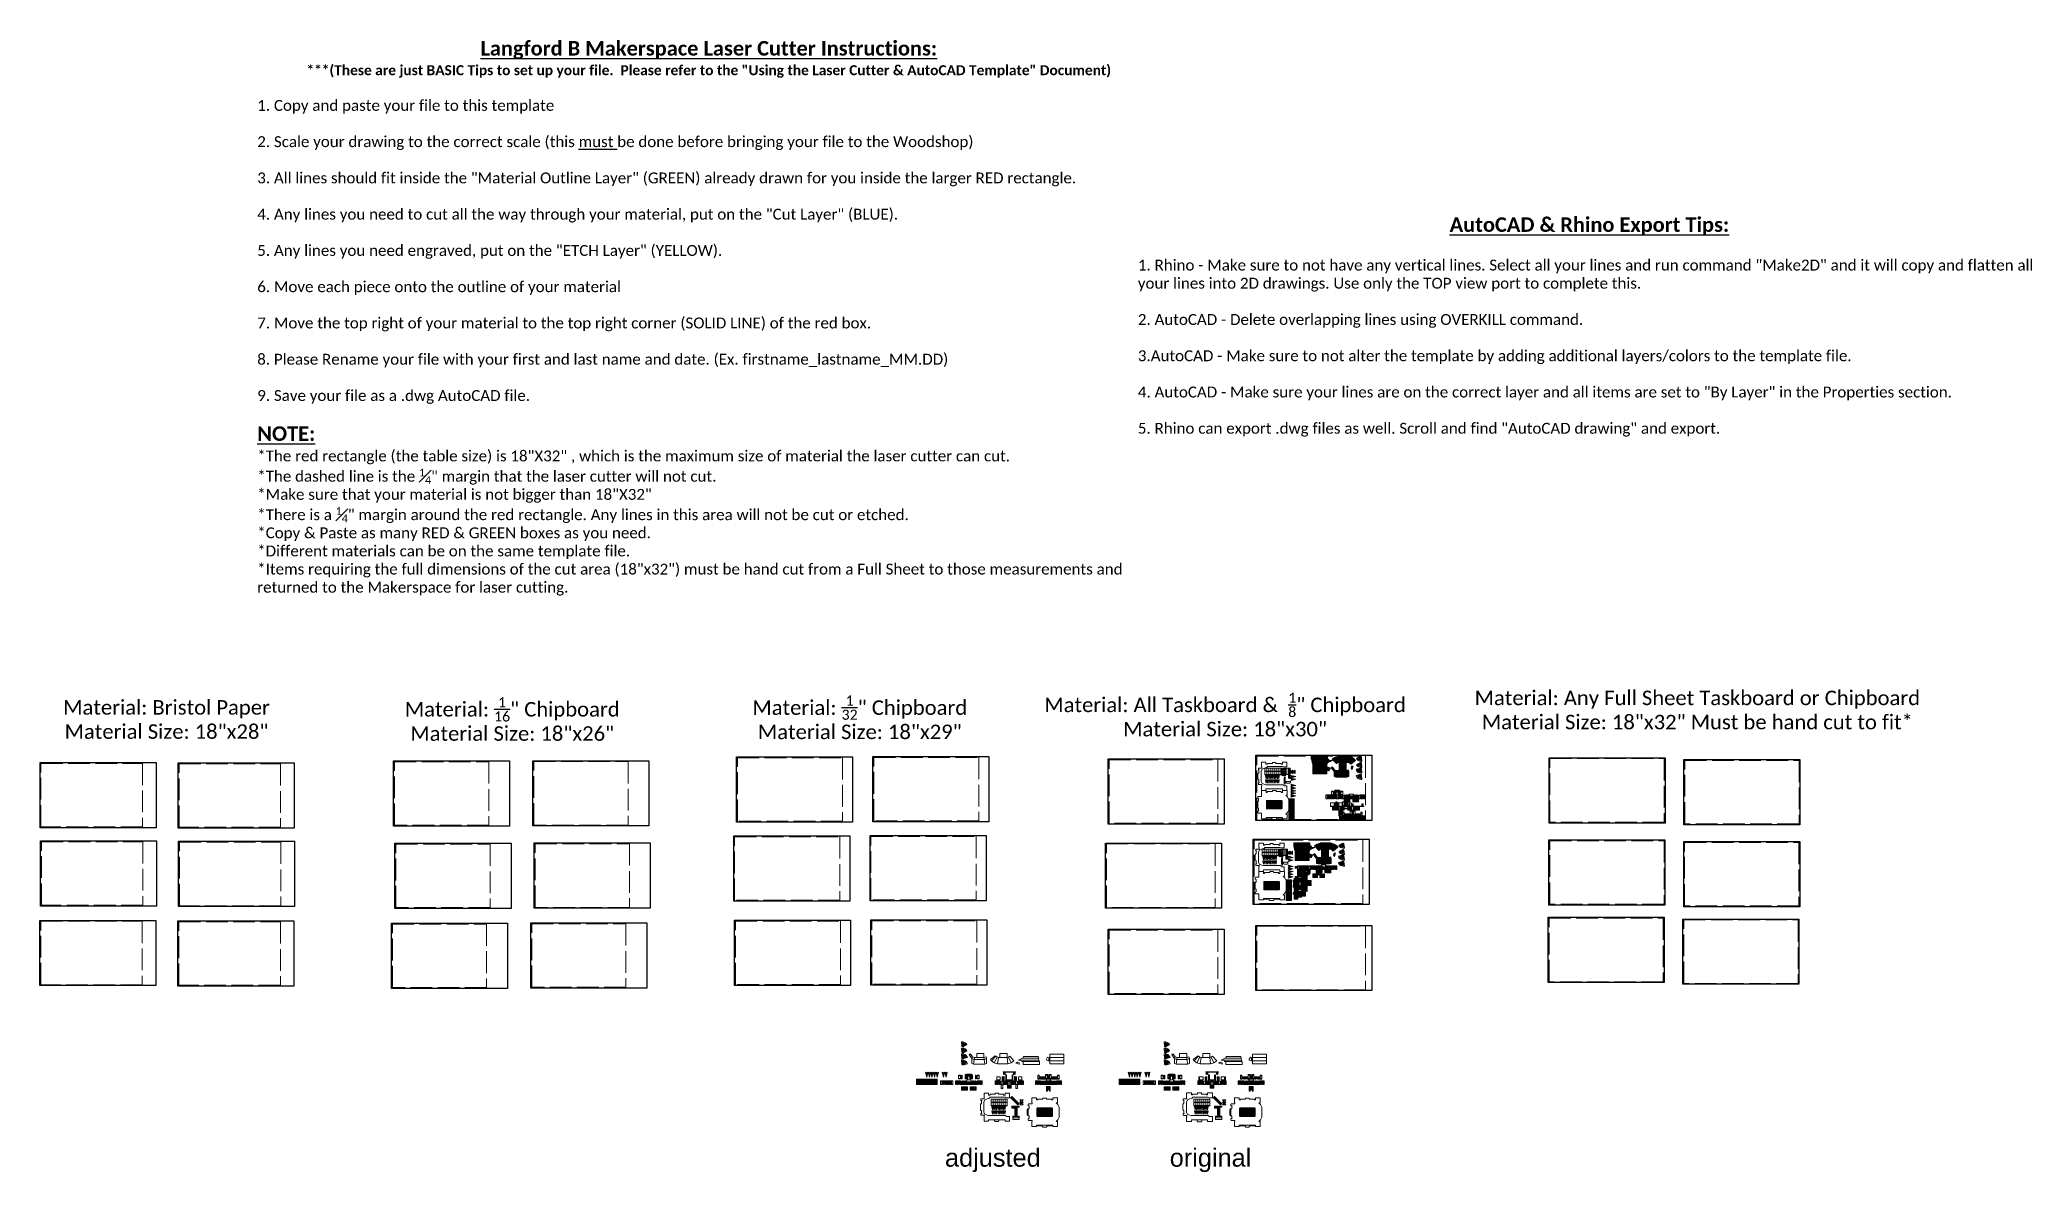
# Model space of a CAD drawing. Header units: inches. Extents: x -1530 to 385, y -443 to 699.
# Drawn here: x -164 to 385, y -47 to 265 of the extents above; entities that cross this region are included whole.
import ezdxf

# ---------------------------------------------------------------- set-up
doc = ezdxf.new("R2010")
doc.units = ezdxf.units.IN
doc.header["$LTSCALE"] = 0.5
doc.header["$MEASUREMENT"] = 0
doc.linetypes.add('ACAD_ISO02W100', pattern=[15, 12, -3])
doc.layers.add('01Table', color=1, linetype='Continuous')
for name, color, linetype, lineweight in [('02Material Outline', 3, 'Continuous', 0), ('03Cut', 5, 'Continuous', 0), ('04Score', 2, 'Continuous', 0), ('05Extra1', 6, 'Continuous', 0)]:
    doc.layers.add(name, color=color, linetype=linetype, lineweight=lineweight)
doc.styles.get("Standard").update_dxf_attribs({"font": 'arial.ttf'})

msp = doc.modelspace()

# ---------------------------------------------------------------- texts
at = {"char_height": 3, "width": 249.0637, "attachment_point": 1}
for s, insert in [('\\A1;\\pxqc;{\\fCalibri|b1|i0|c0|p34;\\H1.3333x;\\LLangford B Makerspace Laser Cutter Instructions:\\fCalibri|b0|i0|c0|p34;\\P\\fCalibri|b1|i0|c0|p34;\\H0.68752x;\\l***(These are just BASIC Tips to set up your file.  Please refer to the "Using the Laser Cutter & AutoCAD Template" Document)\\H0.98182x;\\P\\pq*;\\fCalibri|b0|i0|c0|p34;\\H1.1111x;\\P1. Copy and paste your file to this template\\P\\P2. Scale your drawing to the correct scale (this \\Lmust\\l be done before bringing your file to the Woodshop)\\P\\P3. All lines should fit inside the "Material Outline Layer" (GREEN) already drawn for you inside the larger RED rectangle.\\P\\P4. Any lines you need to cut all the way through your material, put on the "Cut Layer" (BLUE).\\P\\P5. Any lines you need engraved, put on the "ETCH Layer" (YELLOW).\\P\\P6. Move each piece onto the outline of your material\\P\\P7. Move the top right of your material to the top right corner (SOLID LINE) of the red box.\\P\\P8. Please Rename your file with your first and last name and date. (Ex. firstname_lastname_MM.DD)\\P\\P9. Save your file as a .dwg AutoCAD file. \\P\\P\\fCalibri|b1|i0|c0|p34;\\H1.3333x;\\LNOTE:\\l\\P\\fCalibri|b0|i0|c0|p34;\\H0.75x;*The red rectangle (the table size) is 18"X32" , which is the maximum size of material the laser cutter can cut.\\P*The dashed line is the \\H0.7x;\\S1#4;\\H1.4286x;" margin that the laser cutter will not cut.\\P*Make sure that your material is not bigger than 18"X32"\\P*There is a \\H0.7x;\\S1#4;\\H1.4286x;" margin around the red rectangle. Any lines in this area will not be cut or etched.\\P*Copy & Paste as many RED & GREEN boxes as you need.\\P*Different materials can be on the same template file.\\P*Items requiring the full dimensions of the cut area (18"x32") must be hand cut from a Full Sheet to those measurements and returned to the Makerspace for laser cutting.\\P }', (-104.46, 264.55)), ('\\A1;\\pxqc;{\\fCalibri|b1|i0|c0|p34;\\H1.3333x;\\LAutoCAD & Rhino Export Tips:\\fCalibri|b0|i0|c0|p34;\\P\\pq*;\\H0.75002x;\\l\\P1. Rhino - Make sure to not have any vertical lines. Select all your lines and run command "Make2D" and it will copy and flatten all your lines into 2D drawings. Use only the TOP view port to complete this.\\P\\P2. AutoCAD - Delete overlapping lines using OVERKILL command.\\P\\P3.AutoCAD - Make sure to not alter the template by adding additional layers/colors to the template file.\\P\\P4. AutoCAD - Make sure your lines are on the correct layer and all items are set to "By Layer" in the Properties section. \\P\\P5. Rhino can export .dwg files as well. Scroll and find "AutoCAD drawing" and export. \\H1.00001x;\\P }', (138.41, 215.92)), ('\\A1;\\pxqc;{\\fCalibri|b0|i0|c0|p34;\\H1.3333x;Material: Bristol Paper\\P\\C3;Material Size: 18"x28"\\H0.75003x;\\C32;\\c2648525;\\P\\C256; }', (-254.01, 82.76)), ('\\A1;\\pxqc;{\\fCalibri|b0|i0|c0|p34;\\H1.3333x;Material: \\H0.7x;\\S1/16;\\H1.42857x;" Chipboard\\P\\C3;Material Size: 18"x26"\\H0.75003x;\\C32;\\c2648525;\\P\\C256; }', (-158.66, 83.6)), ('\\A1;\\pxqc;{\\fCalibri|b0|i0|c0|p34;\\H1.3333x;Material: \\H0.7x;\\S1/32;\\H1.42857x;" Chipboard\\P\\C3;Material Size: 18"x29"\\H0.75003x;\\C256;\\P }', (-62.81, 84.06)), ('\\A1;\\pxqc;{\\fCalibri|b0|i0|c0|p34;\\H1.3333x;Material: All Taskboard &  \\H0.7x;\\S1/8;\\H1.42857x;" Chipboard\\P\\C3;Material Size: 18"x30"\\H0.75003x;\\C256;\\P }', (37.93, 84.82)), ('\\A1;\\pxqc;{\\fCalibri|b0|i0|c0|p34;\\H1.3333x;Material: Any Full Sheet Taskboard or \\H1x;Chipboard\\P\\C3;Material Size: 18"x32" Must be hand cut to fit*\\H0.75003x;\\C256;\\P }', (168.19, 85.38))]:
    msp.add_mtext(s, dxfattribs=dict(at, insert=insert))
at = {"char_height": 5, "attachment_point": 1}
for s, insert in [('adjusted', (85.22, -40.92)), ('original', (147.2, -40.92))]:
    msp.add_mtext_dynamic_manual_height_columns(s, width=40.4339, gutter_width=1, heights=[0], dxfattribs=dict(at, insert=insert))

# ---------------------------------------------------------------- hatches: boundary and pattern name
at = {"layer": '04Score'}
h = msp.add_hatch(dxfattribs=at)
h.set_pattern_fill('BRASS', color=256, scale=20)
h.paths.add_polyline_path([(177.1, 66.38, -1), (177.35, 66.38), (177.35, 65.85), (177.46, 65.85), (177.46, 66.38, -1), (177.72, 66.38), (177.72, 65.85), (177.83, 65.85), (177.83, 66.38, -1), (178.08, 66.38), (178.08, 65.85), (178.26, 65.85), (178.26, 66.59), (176.92, 66.59), (176.92, 65.85), (177.1, 65.85)])
h.paths.add_polyline_path([(177.02, 66.48), (177.03, 66.51), (177, 66.53), (177.03, 66.53), (177.04, 66.55), (177.05, 66.53), (177.08, 66.53), (177.06, 66.51), (177.06, 66.48), (177.04, 66.5)], flags=16)
h.paths.add_polyline_path([(177.38, 66.48), (177.39, 66.51), (177.37, 66.53), (177.4, 66.53), (177.41, 66.55), (177.42, 66.53), (177.44, 66.53), (177.42, 66.51), (177.43, 66.48), (177.41, 66.5)], flags=16)
h.paths.add_polyline_path([(177.75, 66.48), (177.76, 66.51), (177.73, 66.53), (177.76, 66.53), (177.77, 66.55), (177.78, 66.53), (177.81, 66.53), (177.79, 66.51), (177.79, 66.48), (177.77, 66.5)], flags=16)
h.paths.add_polyline_path([(178.11, 66.48), (178.12, 66.51), (178.1, 66.53), (178.13, 66.53), (178.14, 66.55), (178.14, 66.53), (178.17, 66.53), (178.15, 66.51), (178.16, 66.48), (178.14, 66.5)], flags=16)

# ---------------------------------------------------------------- linework, layer by layer
at = {"layer": '01Table'}
for points in [[(-66.85, 65.99), (-34.85, 65.99), (-34.85, 47.99), (-66.85, 47.99)], [(-28.43, 66.06), (3.57, 66.06), (3.57, 48.06), (-28.43, 48.06)], [(27.73, 67.11), (59.73, 67.11), (59.73, 49.11), (27.73, 49.11)], [(65.33, 67.19), (97.33, 67.19), (97.33, 49.19), (65.33, 49.19)], [(130.21, 66.54), (162.21, 66.54), (162.21, 48.54), (130.21, 48.54)], [(170.94, 67.57), (202.94, 67.57), (202.94, 49.57), (170.94, 49.57)], [(251.83, 66.87), (283.83, 66.87), (283.83, 48.87), (251.83, 48.87)], [(289.02, 66.4), (321.02, 66.4), (321.02, 48.4), (289.02, 48.4)], [(-164.36, 65.57), (-132.36, 65.57), (-132.36, 47.57), (-164.36, 47.57)], [(-126.28, 65.43), (-94.28, 65.43), (-94.28, 47.43), (-126.28, 47.43)], [(-164.24, 43.96), (-132.24, 43.96), (-132.24, 25.96), (-164.24, 25.96)], [(26.95, 45.3), (58.95, 45.3), (58.95, 27.3), (26.95, 27.3)], [(64.55, 45.39), (96.55, 45.39), (96.55, 27.39), (64.55, 27.39)], [(170.21, 44.38), (202.21, 44.38), (202.21, 26.38), (170.21, 26.38)], [(251.78, 44.25), (283.78, 44.25), (283.78, 26.25), (251.78, 26.25)], [(-126.16, 43.82), (-94.16, 43.82), (-94.16, 25.82), (-126.16, 25.82)], [(-66.47, 43.29), (-34.47, 43.29), (-34.47, 25.29), (-66.47, 25.29)], [(-28.05, 43.36), (3.95, 43.36), (3.95, 25.36), (-28.05, 25.36)], [(129.48, 43.34), (161.48, 43.34), (161.48, 25.34), (129.48, 25.34)], [(288.96, 43.78), (320.96, 43.78), (320.96, 25.78), (288.96, 25.78)], [(-164.42, 22.01), (-132.42, 22.01), (-132.42, 4.01), (-164.42, 4.01)], [(27.19, 22.04), (59.19, 22.04), (59.19, 4.04), (27.19, 4.04)], [(64.79, 22.13), (96.79, 22.13), (96.79, 4.13), (64.79, 4.13)], [(251.57, 22.86), (283.57, 22.86), (283.57, 4.86), (251.57, 4.86)], [(288.75, 22.39), (320.75, 22.39), (320.75, 4.39), (288.75, 4.39)], [(-126.33, 21.87), (-94.33, 21.87), (-94.33, 3.87), (-126.33, 3.87)], [(-67.44, 21.24), (-35.44, 21.24), (-35.44, 3.24), (-67.44, 3.24)], [(-29.02, 21.31), (2.98, 21.31), (2.98, 3.31), (-29.02, 3.31)], [(130.21, 19.6), (162.21, 19.6), (162.21, 1.6), (130.21, 1.6)], [(170.94, 20.63), (202.94, 20.63), (202.94, 2.63), (170.94, 2.63)]]:
    msp.add_lwpolyline(points, close=True, dxfattribs=at)
at = {"layer": '02Material Outline', "linetype": 'ACAD_ISO02W100'}
for points in [[(27.98, 66.86), (56.98, 66.86), (56.98, 49.36), (27.98, 49.36)], [(65.58, 66.94), (94.58, 66.94), (94.58, 49.44), (65.58, 49.44)], [(130.46, 66.29), (160.46, 66.29), (160.46, 48.79), (130.46, 48.79)], [(171.19, 67.32), (201.19, 67.32), (201.19, 49.82), (171.19, 49.82)], [(252.08, 66.62), (283.58, 66.62), (283.58, 49.12), (252.08, 49.12)], [(289.27, 66.15), (320.77, 66.15), (320.77, 48.65), (289.27, 48.65)], [(-164.11, 65.32), (-136.11, 65.32), (-136.11, 47.82), (-164.11, 47.82)], [(-126.03, 65.18), (-98.03, 65.18), (-98.03, 47.68), (-126.03, 47.68)], [(-66.6, 65.74), (-40.6, 65.74), (-40.6, 48.24), (-66.6, 48.24)], [(-28.18, 65.81), (-2.18, 65.81), (-2.18, 48.31), (-28.18, 48.31)], [(27.2, 45.05), (56.2, 45.05), (56.2, 27.55), (27.2, 27.55)], [(64.8, 45.14), (93.8, 45.14), (93.8, 27.64), (64.8, 27.64)], [(170.46, 44.13), (200.46, 44.13), (200.46, 26.63), (170.46, 26.63)], [(252.03, 44), (283.53, 44), (283.53, 26.5), (252.03, 26.5)], [(-163.99, 43.71), (-135.99, 43.71), (-135.99, 26.21), (-163.99, 26.21)], [(-125.91, 43.57), (-97.91, 43.57), (-97.91, 26.07), (-125.91, 26.07)], [(-66.22, 43.04), (-40.22, 43.04), (-40.22, 25.54), (-66.22, 25.54)], [(-27.8, 43.11), (-1.8, 43.11), (-1.8, 25.61), (-27.8, 25.61)], [(129.73, 43.09), (159.73, 43.09), (159.73, 25.59), (129.73, 25.59)], [(289.21, 43.53), (320.71, 43.53), (320.71, 26.03), (289.21, 26.03)], [(251.82, 22.61), (283.32, 22.61), (283.32, 5.11), (251.82, 5.11)], [(289, 22.14), (320.5, 22.14), (320.5, 4.64), (289, 4.64)], [(-164.17, 21.76), (-136.17, 21.76), (-136.17, 4.26), (-164.17, 4.26)], [(-126.08, 21.62), (-98.08, 21.62), (-98.08, 4.12), (-126.08, 4.12)], [(-67.19, 20.99), (-41.19, 20.99), (-41.19, 3.49), (-67.19, 3.49)], [(-28.77, 21.06), (-2.77, 21.06), (-2.77, 3.56), (-28.77, 3.56)], [(27.44, 21.79), (56.44, 21.79), (56.44, 4.29), (27.44, 4.29)], [(65.04, 21.88), (94.04, 21.88), (94.04, 4.38), (65.04, 4.38)], [(130.46, 19.35), (160.46, 19.35), (160.46, 1.85), (130.46, 1.85)], [(171.19, 20.38), (201.19, 20.38), (201.19, 2.88), (171.19, 2.88)]]:
    msp.add_lwpolyline(points, close=True, dxfattribs=at)
at = {"layer": '03Cut'}
for p, q in [((190.7, 67.32), (186.25, 67.32)), ((186.25, 67.32), (186.25, 66.5)), ((191.09, 66.5), (186.25, 66.5)), ((186.39, 66.1), (186.26, 66.5)), ((192.07, 66.1), (186.39, 66.1)), ((186.52, 65.55), (186.39, 66.1)), ((190.7, 66.5), (190.7, 67.32)), ((190.93, 65.55), (192.07, 66.1)), ((191.19, 66.1), (191.09, 66.5)), ((192.75, 67.05), (191.98, 66.52)), ((193.16, 65.24), (191.98, 66.52)), ((193.64, 67.32), (192.75, 67.05)), ((196.52, 67.32), (193.64, 67.32)), ((196.52, 67.32), (197.41, 67.05)), ((197.12, 65.08), (198.47, 66.15)), ((197.41, 67.05), (198.18, 66.52)), ((198.18, 66.52), (198.47, 66.15)), ((199.84, 67.27), (198.73, 66.64)), ((198.94, 66.35), (198.73, 66.64)), ((198.94, 66.35), (199.21, 66.12)), ((199.52, 65.96), (199.21, 66.12)), ((199.52, 65.96), (199.87, 65.88)), ((199.88, 67.23), (199.84, 67.27)), ((199.88, 67.23), (199.92, 67.19)), ((199.97, 67.17), (199.92, 67.19)), ((199.97, 67.17), (200.02, 67.16)), ((200.07, 67.16), (200.02, 67.16)), ((200.07, 67.16), (200.22, 65.88)), ((171.53, 62.51), (171.53, 60.97)), ((171.59, 62.51), (171.53, 62.51)), ((171.59, 60.97), (171.53, 60.97)), ((171.59, 62.65), (171.79, 62.65)), ((171.59, 62.51), (171.59, 62.65)), ((171.59, 60.97), (171.59, 60.83)), ((171.59, 60.83), (171.79, 60.83)), ((171.66, 63.53), (171.66, 63.98)), ((172.59, 63.98), (171.66, 63.98)), ((171.9, 63.53), (171.66, 63.53)), ((171.79, 63.26), (171.9, 63.53)), ((171.79, 62.65), (171.79, 63.26)), ((171.79, 60.83), (171.79, 60.23)), ((172.46, 63.12), (172.73, 63.76)), ((172.46, 61.74), (172.46, 63.12)), ((172.46, 61.74), (172.46, 60.36)), ((173.75, 65.62), (172.53, 65.62)), ((172.53, 65.62), (172.53, 64.4)), ((172.59, 64.4), (172.53, 64.4)), ((172.59, 63.98), (172.59, 64.4)), ((172.73, 63.76), (173.8, 64.2)), ((173.43, 63.98), (179.96, 63.98)), ((173.43, 63.98), (173.43, 62.14)), ((173.43, 63.06), (177.88, 63.06)), ((173.43, 62.14), (177.88, 62.14)), ((173.65, 61.97), (173.93, 61.93)), ((173.8, 61.04), (173.65, 61.97)), ((173.65, 60.8), (173.93, 60.76)), ((173.8, 59.87), (173.65, 60.8)), ((173.75, 65.62), (173.75, 65.06)), ((174.17, 65.06), (173.75, 65.06)), ((174.09, 64.2), (173.8, 64.2)), ((173.8, 61.04), (173.93, 61.93)), ((173.8, 59.87), (173.93, 60.76)), ((174.02, 61.97), (174.3, 61.93)), ((174.16, 61.04), (174.02, 61.97)), ((174.02, 60.8), (174.3, 60.76)), ((174.16, 59.87), (174.02, 60.8)), ((174.09, 64.2), (174.09, 64.48)), ((174.09, 64.48), (177.98, 64.48)), ((174.16, 61.04), (174.3, 61.93)), ((174.16, 59.87), (174.3, 60.76)), ((174.17, 65.29), (175.59, 65.29)), ((174.17, 65.06), (174.17, 65.29)), ((174.41, 61.97), (174.69, 61.93)), ((174.56, 61.04), (174.41, 61.97)), ((174.41, 60.8), (174.69, 60.76)), ((174.56, 59.87), (174.41, 60.8)), ((174.56, 61.04), (174.69, 61.93)), ((174.56, 59.87), (174.69, 60.76)), ((174.77, 61.97), (175.06, 61.93)), ((174.92, 61.04), (174.77, 61.97)), ((174.77, 60.8), (175.06, 60.76)), ((174.92, 59.87), (174.77, 60.8)), ((174.92, 61.04), (175.06, 61.93)), ((174.92, 59.87), (175.06, 60.76)), ((175.19, 61.97), (175.48, 61.93)), ((175.34, 61.04), (175.19, 61.97)), ((175.19, 60.8), (175.48, 60.76)), ((175.34, 59.87), (175.19, 60.8)), ((175.34, 61.04), (175.48, 61.93)), ((175.34, 59.87), (175.48, 60.76)), ((175.56, 61.97), (175.84, 61.93)), ((175.71, 61.04), (175.56, 61.97)), ((175.56, 60.8), (175.84, 60.76)), ((175.71, 59.87), (175.56, 60.8)), ((175.59, 65.29), (175.59, 65.58)), ((175.59, 65.58), (176.49, 65.58)), ((175.71, 61.04), (175.84, 61.93)), ((175.71, 59.87), (175.84, 60.76)), ((175.98, 61.97), (176.26, 61.93)), ((176.13, 61.04), (175.98, 61.97)), ((175.98, 60.8), (176.26, 60.76)), ((176.13, 59.87), (175.98, 60.8)), ((176.13, 61.04), (176.26, 61.93)), ((176.13, 59.87), (176.26, 60.76)), ((176.35, 61.97), (176.63, 61.93)), ((176.5, 61.04), (176.35, 61.97)), ((176.35, 60.8), (176.63, 60.76)), ((176.5, 59.87), (176.35, 60.8)), ((176.49, 65.29), (176.49, 65.58)), ((176.49, 65.29), (177.9, 65.29)), ((176.5, 61.04), (176.63, 61.93)), ((176.5, 59.87), (176.63, 60.76)), ((176.74, 61.97), (177.02, 61.93)), ((176.89, 61.04), (176.74, 61.97)), ((176.74, 60.8), (177.02, 60.76)), ((176.89, 59.87), (176.74, 60.8)), ((176.89, 61.04), (177.02, 61.93)), ((176.89, 59.87), (177.02, 60.76)), ((177.1, 61.97), (177.39, 61.93)), ((177.25, 61.04), (177.1, 61.97)), ((177.1, 60.8), (177.39, 60.76)), ((177.25, 59.87), (177.1, 60.8)), ((177.25, 61.04), (177.39, 61.93)), ((177.25, 59.87), (177.39, 60.76)), ((177.88, 63.98), (177.88, 62.14)), ((178.43, 63.6), (177.88, 63.6)), ((178.16, 63.23), (177.88, 63.23)), ((178.16, 62.85), (177.88, 62.85)), ((177.88, 62.47), (178.16, 62.47)), ((177.9, 65.06), (177.9, 65.29)), ((177.9, 65.06), (178.32, 65.06)), ((177.98, 64.48), (178.33, 64.48)), ((178.02, 62.47), (178.02, 63.98)), ((178.16, 61.95), (178.16, 63.98)), ((178.16, 62.97), (178.43, 62.97)), ((178.16, 62.59), (178.43, 62.59)), ((178.16, 61.95), (178.43, 61.95)), ((178.29, 61.95), (178.29, 63.98)), ((178.32, 65.62), (178.32, 65.35)), ((178.32, 65.62), (179.54, 65.62)), ((178.32, 65.35), (178.32, 65.06)), ((178.67, 64.34), (178.33, 64.48)), ((178.43, 61.95), (178.43, 63.98)), ((179.12, 63.56), (178.43, 63.56)), ((179.12, 63.13), (178.43, 63.13)), ((179.12, 62.71), (178.43, 62.71)), ((179.12, 62.28), (178.43, 62.28)), ((178.59, 62.28), (178.59, 61.86)), ((179.12, 61.86), (178.59, 61.86)), ((179.23, 64.34), (178.67, 64.34)), ((178.79, 61.35), (178.79, 59.8)), ((178.85, 61.35), (178.79, 61.35)), ((178.85, 61.55), (179.06, 61.55)), ((178.85, 61.35), (178.85, 61.55)), ((178.85, 61.55), (179.06, 61.55)), ((179.06, 61.55), (179.06, 59.6)), ((179.12, 63.98), (179.12, 61.86)), ((179.12, 62.25), (179.96, 62.25)), ((179.23, 64.34), (179.54, 64.34)), ((179.54, 65.62), (179.54, 64.34)), ((179.54, 63.98), (179.54, 62.25)), ((180.43, 63.97), (179.96, 63.98)), ((179.96, 63.98), (179.96, 61.2)), ((180.43, 63.97), (179.96, 63.52)), ((180.43, 63.5), (179.96, 63.52)), ((180.43, 63.5), (179.96, 63.05)), ((180.43, 63.04), (179.96, 63.05)), ((180.43, 63.04), (179.96, 62.59)), ((180.43, 62.57), (179.96, 62.59)), ((180.43, 62.57), (179.96, 62.12)), ((180.43, 62.11), (179.96, 62.12)), ((180.43, 62.11), (179.96, 61.66)), ((180.43, 61.64), (179.96, 61.66)), ((180.43, 61.64), (179.96, 61.2)), ((180.43, 61.18), (179.96, 61.2)), ((180.43, 63.97), (180.43, 61.18)), ((180.43, 63.43), (180.76, 63.1)), ((180.76, 62.84), (180.43, 62.52)), ((182, 61.7), (180.62, 62.02)), ((180.89, 61.7), (180.62, 62.02)), ((182, 61.7), (180.62, 61.37)), ((180.89, 61.7), (180.62, 61.37)), ((182, 60.94), (180.62, 61.26)), ((180.89, 60.94), (180.62, 61.26)), ((182, 60.94), (180.62, 60.61)), ((180.89, 60.94), (180.62, 60.61)), ((181.1, 63.43), (180.76, 63.1)), ((180.76, 63.1), (180.76, 62.84)), ((180.76, 62.84), (181.1, 62.52)), ((182, 61.7), (180.89, 61.7)), ((182, 60.94), (180.89, 60.94)), ((181.1, 63.43), (181.1, 62.52)), ((181.1, 63.43), (181.43, 63.1)), ((181.43, 62.84), (181.1, 62.52)), ((181.76, 63.43), (181.43, 63.1)), ((181.43, 63.1), (181.43, 62.84)), ((181.43, 62.84), (181.76, 62.52)), ((181.76, 63.43), (181.76, 62.52)), ((186.63, 65.08), (186.52, 65.55)), ((190.93, 65.55), (186.52, 65.55)), ((190.63, 65.08), (186.63, 65.08)), ((186.63, 65.08), (186.63, 62.45)), ((190.87, 64.26), (186.63, 64.26)), ((190.73, 63.39), (186.63, 63.39)), ((186.63, 62.45), (190.52, 62.45)), ((190.52, 65.08), (190.52, 64.26)), ((190.52, 62.45), (190.52, 63.39)), ((190.63, 65.08), (190.74, 65.55)), ((191.12, 63.26), (190.73, 63.39)), ((191.53, 64.04), (190.87, 64.26)), ((191.12, 63.26), (191.53, 64.04)), ((193.17, 62.83), (192.51, 63.02)), ((192.51, 63.02), (192.52, 61.67)), ((193.17, 62.83), (192.52, 63.05)), ((192.98, 61.54), (192.52, 61.67)), ((193.25, 63.35), (192.68, 63.54)), ((192.98, 61.54), (196.12, 61.54)), ((193.5, 65.48), (193.16, 65.24)), ((195.93, 62.83), (193.17, 62.83)), ((195.85, 63.35), (193.25, 63.35)), ((193.9, 65.6), (193.5, 65.48)), ((196.26, 65.6), (193.9, 65.6)), ((193.9, 63.35), (193.9, 65.6)), ((195.85, 64.47), (193.9, 64.47)), ((195.85, 63.35), (195.85, 65.6)), ((195.85, 63.35), (196.42, 63.54)), ((195.93, 62.83), (196.58, 63.05)), ((195.93, 62.83), (196.59, 63.02)), ((196.12, 61.54), (196.58, 61.67)), ((196.26, 65.6), (196.65, 65.48)), ((196.42, 63.54), (196.58, 63.05)), ((196.59, 63.02), (196.58, 61.67)), ((196.65, 65.48), (197, 65.24)), ((197, 65.24), (197.12, 65.08)), ((197.37, 64.52), (197.21, 64.02)), ((197.21, 64.02), (197.48, 63.6)), ((197.37, 64.52), (197.78, 64.59)), ((197.78, 64.59), (197.48, 63.6)), ((199.82, 64.04), (198.59, 63.68)), ((198.59, 63.68), (198.73, 63.36)), ((199.82, 62.34), (198.59, 61.99)), ((198.59, 61.99), (198.73, 61.66)), ((199.84, 65.57), (198.73, 64.94)), ((198.94, 64.65), (198.73, 64.94)), ((198.94, 63.07), (198.73, 63.36)), ((198.94, 61.37), (198.73, 61.66)), ((198.94, 64.65), (199.21, 64.42)), ((198.94, 63.07), (199.21, 62.84)), ((198.94, 61.37), (199.21, 61.14)), ((199.52, 64.26), (199.21, 64.42)), ((199.52, 62.68), (199.21, 62.84)), ((199.52, 60.98), (199.21, 61.14)), ((199.52, 64.26), (199.87, 64.18)), ((199.52, 62.68), (199.87, 62.6)), ((199.52, 60.98), (199.87, 60.9)), ((199.82, 64.04), (199.84, 63.99)), ((199.82, 62.34), (199.84, 62.29)), ((199.88, 65.53), (199.84, 65.57)), ((199.88, 63.95), (199.84, 63.99)), ((199.88, 62.25), (199.84, 62.29)), ((200.22, 65.88), (199.87, 65.88)), ((200.22, 64.18), (199.87, 64.18)), ((200.22, 62.6), (199.87, 62.6)), ((200.22, 60.9), (199.87, 60.9)), ((199.88, 65.53), (199.92, 65.49)), ((199.88, 63.95), (199.92, 63.91)), ((199.88, 62.25), (199.92, 62.21)), ((199.97, 65.47), (199.92, 65.49)), ((199.97, 63.89), (199.92, 63.91)), ((199.97, 62.19), (199.92, 62.21)), ((199.97, 65.47), (200.02, 65.46)), ((199.97, 63.89), (200.02, 63.88)), ((199.97, 62.19), (200.02, 62.18)), ((200.07, 65.46), (200.02, 65.46)), ((200.07, 63.88), (200.02, 63.88)), ((200.07, 62.18), (200.02, 62.18)), ((200.07, 65.46), (200.22, 64.18)), ((200.07, 63.88), (200.22, 62.6)), ((200.07, 62.18), (200.22, 60.9)), ((171.53, 55.72), (171.53, 56.15)), ((171.59, 56.15), (171.53, 56.15)), ((171.59, 55.72), (171.53, 55.72)), ((172.55, 56.22), (171.59, 56.22)), ((171.59, 56.22), (171.59, 56.15)), ((171.59, 55.65), (171.59, 55.72)), ((171.81, 55.65), (171.59, 55.65)), ((171.9, 59.95), (171.66, 59.95)), ((171.66, 59.51), (171.66, 59.95)), ((172.59, 59.51), (171.66, 59.51)), ((171.73, 55.45), (171.81, 55.65)), ((171.73, 54.9), (171.73, 55.45)), ((171.79, 60.23), (171.9, 59.95)), ((172.46, 60.36), (172.73, 59.73)), ((173.81, 57.86), (172.47, 57.86)), ((172.47, 57.86), (172.47, 56.52)), ((172.55, 56.52), (172.47, 56.52)), ((172.53, 57.86), (172.53, 59.08)), ((172.59, 59.08), (172.53, 59.08)), ((172.55, 56.22), (172.55, 56.52)), ((172.59, 59.51), (172.59, 59.08)), ((173.71, 59.43), (172.73, 59.73)), ((173.71, 59.43), (173.81, 59.43)), ((173.75, 57.86), (173.75, 58.27)), ((178.32, 58.27), (173.75, 58.27)), ((173.81, 59.43), (178.26, 59.43)), ((173.81, 57.86), (173.81, 57.31)), ((174.11, 57.31), (173.81, 57.31)), ((174.11, 57.53), (175.52, 57.53)), ((174.11, 57.31), (174.11, 57.53)), ((175.52, 57.53), (175.52, 57.82)), ((175.52, 57.82), (176.55, 57.82)), ((176.55, 57.53), (176.55, 57.82)), ((176.55, 57.53), (177.96, 57.53)), ((177.96, 57.31), (177.96, 57.53)), ((177.96, 57.31), (178.26, 57.31)), ((178.26, 59.43), (178.54, 59.43)), ((178.26, 57.86), (179.61, 57.86)), ((178.26, 57.86), (178.26, 57.31)), ((178.32, 57.86), (178.32, 58.27)), ((178.66, 59.15), (178.54, 59.43)), ((179.23, 59.15), (178.66, 59.15)), ((178.85, 59.8), (178.79, 59.8)), ((178.85, 59.8), (178.85, 59.6)), ((178.85, 59.6), (179.06, 59.6)), ((179.23, 59.15), (179.54, 59.15)), ((179.23, 56.52), (179.61, 56.52)), ((179.7, 56.05), (179.23, 56.52)), ((179.31, 60.36), (179.31, 59.97)), ((179.31, 60.36), (180.48, 60.36)), ((179.31, 59.97), (179.43, 59.97)), ((179.43, 59.97), (179.43, 59.86)), ((180.37, 59.86), (179.43, 59.86)), ((179.54, 57.86), (179.54, 59.15)), ((179.61, 57.86), (179.61, 56.52)), ((180.01, 55.3), (179.7, 56.05)), ((181.54, 55.53), (180.01, 55.53)), ((180.01, 55.53), (180.01, 49.82)), ((180.48, 59.97), (180.37, 59.97)), ((180.37, 59.97), (180.37, 59.86)), ((180.48, 60.36), (180.48, 59.97)), ((182, 59.24), (180.62, 59.56)), ((180.89, 59.24), (180.62, 59.56)), ((182, 59.24), (180.62, 58.93)), ((180.89, 59.24), (180.62, 58.93)), ((182, 58.52), (180.62, 58.83)), ((180.89, 58.52), (180.62, 58.83)), ((182, 58.52), (180.62, 58.2)), ((180.89, 58.52), (180.62, 58.2)), ((182, 57.79), (180.62, 58.11)), ((180.89, 57.79), (180.62, 58.11)), ((182, 57.79), (180.62, 57.48)), ((180.89, 57.79), (180.62, 57.48)), ((182, 57.07), (180.62, 57.38)), ((180.89, 57.07), (180.62, 57.38)), ((182, 57.07), (180.62, 56.75)), ((180.89, 57.07), (180.62, 56.75)), ((182, 56.34), (180.62, 56.66)), ((180.89, 56.34), (180.62, 56.66)), ((182, 56.34), (180.62, 56.03)), ((180.89, 56.34), (180.62, 56.03)), ((182, 59.24), (180.89, 59.24)), ((182, 58.52), (180.89, 58.52)), ((182, 57.79), (180.89, 57.79)), ((182, 57.07), (180.89, 57.07)), ((182, 56.34), (180.89, 56.34)), ((181.54, 55.53), (181.54, 49.82)), ((190.21, 56.62), (190.21, 55.58)), ((190.21, 56.62), (194.99, 56.62)), ((190.58, 56.62), (190.58, 55.58)), ((190.76, 55.58), (190.58, 55.58)), ((190.76, 56.22), (190.76, 55.58)), ((191.02, 56.22), (191.02, 55.58)), ((191.13, 55.58), (191.02, 55.58)), ((191.13, 56.22), (191.13, 55.58)), ((191.38, 56.22), (191.38, 55.58)), ((191.49, 55.58), (191.38, 55.58)), ((191.49, 56.22), (191.49, 55.58)), ((191.75, 56.22), (191.75, 55.58)), ((191.75, 55.58), (192.11, 55.58)), ((191.83, 57.66), (192.38, 57.66)), ((191.83, 56.62), (191.83, 57.66)), ((191.93, 56.62), (191.93, 55.58)), ((192.11, 56.22), (192.11, 55.58)), ((192.36, 56.22), (192.36, 55.58)), ((192.47, 55.58), (192.36, 55.58)), ((192.38, 56.62), (192.38, 57.66)), ((192.55, 57.58), (192.38, 57.58)), ((192.47, 56.22), (192.47, 55.58)), ((192.55, 57.62), (192.61, 57.62)), ((192.55, 57.58), (192.55, 57.62)), ((192.61, 56.62), (192.61, 57.73)), ((192.61, 57.73), (192.75, 57.73)), ((192.73, 56.22), (192.73, 55.58)), ((192.84, 55.58), (192.73, 55.58)), ((194.06, 57.91), (192.75, 57.91)), ((192.75, 57.73), (192.75, 57.91)), ((192.84, 56.22), (192.84, 55.58)), ((192.9, 56.62), (192.9, 57.91)), ((193.09, 56.22), (193.09, 55.58)), ((193.09, 55.58), (193.27, 55.58)), ((193.13, 56.62), (193.13, 57.38)), ((193.13, 57.38), (193.69, 57.38)), ((193.27, 56.62), (193.27, 55.58)), ((193.65, 56.62), (193.65, 55.58)), ((193.83, 55.58), (193.65, 55.58)), ((193.69, 56.62), (193.69, 57.38)), ((193.83, 56.22), (193.83, 55.58)), ((193.92, 56.62), (193.92, 57.91)), ((194.06, 57.73), (194.06, 57.91)), ((194.21, 57.73), (194.06, 57.73)), ((194.08, 56.22), (194.08, 55.58)), ((194.19, 55.58), (194.08, 55.58)), ((194.19, 56.22), (194.19, 55.58)), ((194.21, 56.62), (194.21, 57.73)), ((194.26, 57.62), (194.21, 57.62)), ((194.26, 57.58), (194.26, 57.62)), ((194.26, 57.58), (194.43, 57.58)), ((194.99, 57.66), (194.43, 57.66)), ((194.43, 56.62), (194.43, 57.66)), ((194.45, 56.22), (194.45, 55.58)), ((194.56, 55.58), (194.45, 55.58)), ((194.56, 56.22), (194.56, 55.58)), ((194.81, 56.22), (194.81, 55.58)), ((199.78, 55.58), (194.81, 55.58)), ((194.99, 57.66), (194.99, 55.58)), ((194.99, 56.49), (195.29, 56.49)), ((195.29, 56.58), (195.37, 56.58)), ((195.29, 56.58), (195.29, 53.7)), ((195.37, 56.54), (195.37, 56.58)), ((195.37, 56.54), (195.47, 56.54)), ((195.47, 56.62), (195.47, 56.54)), ((195.47, 56.62), (195.57, 56.62)), ((195.57, 56.54), (195.57, 56.62)), ((195.57, 56.54), (195.67, 56.54)), ((195.57, 55.95), (195.57, 56.44)), ((195.57, 56.44), (195.67, 56.44)), ((195.57, 55.95), (195.67, 55.95)), ((195.57, 55.78), (195.57, 55.85)), ((195.57, 55.85), (195.67, 55.85)), ((195.57, 55.78), (195.67, 55.78)), ((195.57, 55.58), (195.57, 55.67)), ((195.57, 55.67), (195.67, 55.67)), ((195.67, 56.58), (195.67, 56.54)), ((195.67, 56.58), (195.77, 56.58)), ((195.67, 56.44), (195.67, 55.95)), ((195.67, 55.85), (195.67, 55.78)), ((195.67, 55.67), (195.67, 55.58)), ((195.77, 56.54), (195.77, 56.58)), ((195.77, 56.54), (195.87, 56.54)), ((195.77, 55.95), (195.77, 56.44)), ((195.77, 56.44), (195.87, 56.44)), ((195.77, 55.95), (195.87, 55.95)), ((195.77, 55.78), (195.77, 55.85)), ((195.77, 55.85), (195.87, 55.85)), ((195.77, 55.78), (195.87, 55.78)), ((195.77, 55.58), (195.77, 55.67)), ((195.77, 55.67), (195.87, 55.67)), ((195.87, 56.62), (195.87, 56.54)), ((195.87, 56.62), (195.97, 56.62)), ((195.87, 56.44), (195.87, 55.95)), ((195.87, 55.85), (195.87, 55.78)), ((195.87, 55.67), (195.87, 55.58)), ((195.97, 56.54), (195.97, 56.62)), ((195.97, 56.54), (196.07, 56.54)), ((195.97, 55.95), (195.97, 56.44)), ((195.97, 56.44), (196.07, 56.44)), ((195.97, 55.95), (196.07, 55.95)), ((195.97, 55.78), (195.97, 55.85)), ((195.97, 55.85), (196.07, 55.85)), ((195.97, 55.78), (196.07, 55.78)), ((195.97, 55.58), (195.97, 55.67)), ((195.97, 55.67), (196.07, 55.67)), ((196.07, 56.58), (196.07, 56.54)), ((196.07, 56.58), (196.17, 56.58)), ((196.07, 56.44), (196.07, 55.95)), ((196.07, 55.85), (196.07, 55.78)), ((196.07, 55.67), (196.07, 55.58)), ((196.17, 56.54), (196.17, 56.58)), ((196.17, 56.54), (196.27, 56.54)), ((196.17, 55.95), (196.17, 56.44)), ((196.17, 56.44), (196.27, 56.44)), ((196.17, 55.95), (196.27, 55.95)), ((196.17, 55.78), (196.17, 55.85)), ((196.17, 55.85), (196.27, 55.85)), ((196.17, 55.78), (196.27, 55.78)), ((196.17, 55.58), (196.17, 55.67)), ((196.17, 55.67), (196.27, 55.67)), ((196.27, 56.62), (196.27, 56.54)), ((196.27, 56.62), (196.38, 56.62)), ((196.27, 56.44), (196.27, 55.95)), ((196.27, 55.85), (196.27, 55.78)), ((196.27, 55.67), (196.27, 55.58)), ((196.38, 56.54), (196.38, 56.62)), ((196.38, 56.54), (196.47, 56.54)), ((196.38, 55.95), (196.38, 56.44)), ((196.38, 56.44), (196.47, 56.44)), ((196.38, 55.95), (196.47, 55.95)), ((196.38, 55.78), (196.38, 55.85)), ((196.38, 55.85), (196.47, 55.85)), ((196.38, 55.78), (196.47, 55.78)), ((196.38, 55.58), (196.38, 55.67)), ((196.38, 55.67), (196.47, 55.67)), ((196.47, 56.58), (196.47, 56.54)), ((196.47, 56.58), (196.58, 56.58)), ((196.47, 56.44), (196.47, 55.95)), ((196.47, 55.85), (196.47, 55.78)), ((196.47, 55.67), (196.47, 55.58)), ((196.58, 56.54), (196.58, 56.58)), ((196.58, 56.54), (196.7, 56.54)), ((196.58, 55.95), (196.58, 56.44)), ((196.58, 56.44), (196.7, 56.44)), ((196.58, 55.95), (196.7, 55.95)), ((196.58, 55.78), (196.58, 55.85)), ((196.58, 55.85), (196.7, 55.85)), ((196.58, 55.78), (196.7, 55.78)), ((196.58, 55.58), (196.58, 55.67)), ((196.58, 55.67), (196.7, 55.67)), ((197.89, 56.87), (196.7, 56.87)), ((196.7, 56.87), (196.7, 54.67)), ((196.92, 55.52), (196.7, 55.52)), ((196.92, 55.52), (196.92, 54.67)), ((197.66, 55.52), (197.66, 54.67)), ((197.89, 55.52), (197.66, 55.52)), ((197.89, 56.87), (197.89, 54.67)), ((198.01, 56.54), (197.89, 56.54)), ((198.01, 56.44), (197.89, 56.44)), ((198.01, 55.95), (197.89, 55.95)), ((198.01, 55.85), (197.89, 55.85)), ((198.01, 55.78), (197.89, 55.78)), ((198.01, 55.67), (197.89, 55.67)), ((198.01, 56.54), (198.01, 56.58)), ((198.11, 56.58), (198.01, 56.58)), ((198.01, 55.95), (198.01, 56.44)), ((198.01, 55.78), (198.01, 55.85)), ((198.01, 55.58), (198.01, 55.67)), ((198.11, 56.58), (198.11, 56.54)), ((198.21, 56.54), (198.11, 56.54)), ((198.11, 56.44), (198.11, 55.95)), ((198.21, 56.44), (198.11, 56.44)), ((198.21, 55.95), (198.11, 55.95)), ((198.11, 55.85), (198.11, 55.78)), ((198.21, 55.85), (198.11, 55.85)), ((198.21, 55.78), (198.11, 55.78)), ((198.11, 55.67), (198.11, 55.58)), ((198.21, 55.67), (198.11, 55.67)), ((198.21, 56.54), (198.21, 56.62)), ((198.32, 56.62), (198.21, 56.62)), ((198.21, 55.95), (198.21, 56.44)), ((198.21, 55.78), (198.21, 55.85)), ((198.21, 55.58), (198.21, 55.67)), ((198.32, 56.62), (198.32, 56.54)), ((198.41, 56.54), (198.32, 56.54)), ((198.32, 56.44), (198.32, 55.95)), ((198.41, 56.44), (198.32, 56.44)), ((198.41, 55.95), (198.32, 55.95)), ((198.32, 55.85), (198.32, 55.78)), ((198.41, 55.85), (198.32, 55.85)), ((198.41, 55.78), (198.32, 55.78)), ((198.32, 55.67), (198.32, 55.58)), ((198.41, 55.67), (198.32, 55.67)), ((198.41, 56.54), (198.41, 56.58)), ((198.52, 56.58), (198.41, 56.58)), ((198.41, 55.95), (198.41, 56.44)), ((198.41, 55.78), (198.41, 55.85)), ((198.41, 55.58), (198.41, 55.67)), ((198.52, 56.58), (198.52, 56.54)), ((198.62, 56.54), (198.52, 56.54)), ((198.52, 56.44), (198.52, 55.95)), ((198.62, 56.44), (198.52, 56.44)), ((198.62, 55.95), (198.52, 55.95)), ((198.52, 55.85), (198.52, 55.78)), ((198.62, 55.85), (198.52, 55.85)), ((198.62, 55.78), (198.52, 55.78)), ((198.52, 55.67), (198.52, 55.58)), ((198.62, 55.67), (198.52, 55.67)), ((198.62, 56.54), (198.62, 56.62)), ((198.72, 56.62), (198.62, 56.62)), ((198.62, 55.95), (198.62, 56.44)), ((198.62, 55.78), (198.62, 55.85)), ((198.62, 55.58), (198.62, 55.67)), ((198.72, 56.62), (198.72, 56.54)), ((198.82, 56.54), (198.72, 56.54)), ((198.72, 56.44), (198.72, 55.95)), ((198.82, 56.44), (198.72, 56.44)), ((198.82, 55.95), (198.72, 55.95)), ((198.72, 55.85), (198.72, 55.78)), ((198.82, 55.85), (198.72, 55.85)), ((198.82, 55.78), (198.72, 55.78)), ((198.72, 55.67), (198.72, 55.58)), ((198.82, 55.67), (198.72, 55.67)), ((198.82, 56.54), (198.82, 56.58)), ((198.92, 56.58), (198.82, 56.58)), ((198.82, 55.95), (198.82, 56.44)), ((198.82, 55.78), (198.82, 55.85)), ((198.82, 55.58), (198.82, 55.67)), ((198.92, 56.58), (198.92, 56.54)), ((199.02, 56.54), (198.92, 56.54)), ((198.92, 56.44), (198.92, 55.95)), ((199.02, 56.44), (198.92, 56.44)), ((199.02, 55.95), (198.92, 55.95)), ((198.92, 55.85), (198.92, 55.78)), ((199.02, 55.85), (198.92, 55.85)), ((199.02, 55.78), (198.92, 55.78)), ((198.92, 55.67), (198.92, 55.58)), ((199.02, 55.67), (198.92, 55.67)), ((199.02, 56.54), (199.02, 56.62)), ((199.12, 56.62), (199.02, 56.62)), ((199.02, 55.95), (199.02, 56.44)), ((199.02, 55.78), (199.02, 55.85)), ((199.02, 55.58), (199.02, 55.67)), ((199.12, 56.62), (199.12, 56.54)), ((199.22, 56.54), (199.12, 56.54)), ((199.22, 56.54), (199.22, 56.58)), ((199.3, 56.58), (199.22, 56.58)), ((199.3, 56.58), (199.3, 54.67)), ((199.6, 56.49), (199.3, 56.49)), ((199.6, 56.62), (199.6, 55.58)), ((200.94, 56.62), (199.6, 56.62)), ((199.78, 56.22), (199.78, 55.58)), ((200.03, 56.22), (200.03, 55.58)), ((200.14, 55.58), (200.03, 55.58)), ((200.14, 56.22), (200.14, 55.58)), ((200.4, 56.22), (200.4, 55.58)), ((200.51, 55.58), (200.4, 55.58)), ((200.51, 56.22), (200.51, 55.58)), ((200.76, 56.22), (200.76, 55.58)), ((200.94, 55.58), (200.76, 55.58)), ((200.94, 56.62), (200.94, 55.58)), ((171.53, 54.69), (171.46, 54.69)), ((171.46, 54.69), (171.46, 53.15)), ((171.46, 53.15), (171.53, 53.15)), ((171.53, 54.9), (171.73, 54.9)), ((171.53, 54.69), (171.53, 54.9)), ((171.53, 53.15), (171.53, 52.95)), ((171.53, 52.95), (171.73, 52.95)), ((171.53, 52.13), (171.53, 51.69)), ((171.59, 52.13), (171.53, 52.13)), ((171.59, 51.69), (171.53, 51.69)), ((171.81, 52.2), (171.59, 52.2)), ((171.59, 52.2), (171.59, 52.13)), ((171.59, 51.62), (171.59, 51.69)), ((172.55, 51.62), (171.59, 51.62)), ((171.73, 52.95), (171.73, 52.4)), ((171.73, 52.4), (171.81, 52.2)), ((172.55, 51.33), (172.47, 51.33)), ((172.47, 49.98), (172.47, 51.33)), ((173.81, 49.98), (172.47, 49.98)), ((172.55, 51.62), (172.55, 51.33)), ((173.81, 50.21), (175.39, 50.21)), ((173.81, 49.98), (173.81, 50.21)), ((175.39, 50.21), (175.39, 49.94)), ((175.39, 49.94), (175.51, 49.94)), ((175.51, 49.94), (175.51, 49.82)), ((176.57, 49.82), (175.51, 49.82)), ((176.68, 49.94), (176.57, 49.94)), ((176.57, 49.94), (176.57, 49.82)), ((176.68, 50.21), (178.26, 50.21)), ((176.68, 50.21), (176.68, 49.94)), ((178.26, 49.98), (178.26, 50.21)), ((178.26, 49.98), (179.61, 49.98)), ((179.7, 51.8), (179.23, 51.33)), ((179.23, 51.33), (179.61, 51.33)), ((179.61, 49.98), (179.61, 51.33)), ((180.01, 52.55), (179.7, 51.8)), ((181.54, 54.86), (180.01, 54.86)), ((181.54, 54.05), (180.01, 54.05)), ((181.54, 51.3), (180.01, 51.3)), ((181.54, 50.49), (180.01, 50.49)), ((181.54, 49.82), (180.01, 49.82)), ((191.57, 53.45), (191.57, 54.44)), ((191.57, 54.44), (192.89, 54.44)), ((194.77, 53.45), (191.57, 53.45)), ((192.09, 53.45), (192.09, 52.41)), ((192.27, 52.41), (192.09, 52.41)), ((192.27, 53.05), (192.27, 52.41)), ((192.52, 53.05), (192.52, 52.41)), ((192.63, 52.41), (192.52, 52.41)), ((192.53, 54.44), (192.53, 53.45)), ((192.63, 53.05), (192.63, 52.41)), ((192.75, 53.45), (192.75, 54.44)), ((192.89, 54.48), (192.89, 54.44)), ((192.89, 54.48), (192.97, 54.48)), ((192.89, 53.05), (192.89, 52.41)), ((193, 52.41), (192.89, 52.41)), ((192.97, 54.74), (192.97, 53.45)), ((192.97, 54.74), (193.37, 54.74)), ((193, 53.05), (193, 52.41)), ((193.17, 53.45), (193.17, 54.74)), ((193.25, 53.05), (193.25, 52.41)), ((195.35, 52.41), (193.25, 52.41)), ((193.37, 54.74), (193.37, 53.45)), ((193.45, 54.48), (193.37, 54.48)), ((193.43, 53.45), (193.43, 52.41)), ((193.43, 53.32), (193.73, 53.32)), ((193.45, 54.48), (193.45, 54.44)), ((193.45, 54.44), (194.77, 54.44)), ((193.59, 53.45), (193.59, 54.44)), ((193.73, 53.41), (193.73, 52.41)), ((193.73, 53.41), (194.3, 53.41)), ((193.81, 54.44), (193.81, 53.45)), ((193.88, 52.15), (193.88, 50.86)), ((194.94, 52.15), (193.88, 52.15)), ((193.88, 50.86), (195.4, 50.86)), ((194.05, 50.86), (194.05, 49.82)), ((194.05, 49.82), (194.23, 49.82)), ((194.13, 51.47), (194.13, 51.76)), ((194.13, 51.76), (194.69, 51.76)), ((194.13, 51.58), (194.69, 51.58)), ((194.13, 51.47), (194.69, 51.47)), ((194.13, 50.86), (194.13, 51.36)), ((194.69, 51.36), (194.13, 51.36)), ((194.69, 51.25), (194.13, 51.25)), ((194.23, 50.46), (194.23, 49.82)), ((194.3, 53.45), (194.3, 52.41)), ((194.38, 53.45), (194.38, 53.41)), ((194.38, 53.41), (194.55, 53.41)), ((194.49, 50.46), (194.49, 49.82)), ((194.49, 49.82), (194.6, 49.82)), ((194.55, 53.45), (194.55, 53.41)), ((194.6, 50.46), (194.6, 49.82)), ((194.65, 53.45), (194.65, 53.41)), ((194.65, 53.41), (194.85, 53.41)), ((194.69, 51.47), (194.69, 51.76)), ((194.69, 50.86), (194.69, 51.36)), ((194.77, 53.45), (194.77, 54.44)), ((194.85, 54.7), (194.85, 52.41)), ((194.85, 54.7), (195.29, 54.7)), ((196.8, 53.7), (194.85, 53.7)), ((194.85, 50.46), (194.85, 49.82)), ((194.85, 49.82), (194.96, 49.82)), ((194.94, 52.15), (194.94, 50.86)), ((194.94, 51.9), (195.34, 51.9)), ((194.96, 50.46), (194.96, 49.82)), ((195.05, 53.7), (195.05, 52.41)), ((195.22, 50.46), (195.22, 49.82)), ((195.22, 49.82), (200.03, 49.82)), ((196.7, 54.67), (195.29, 54.67)), ((195.34, 50.86), (195.34, 51.9)), ((195.34, 51.36), (195.44, 51.36)), ((195.44, 51.25), (195.34, 51.25)), ((195.34, 50.98), (195.44, 50.98)), ((195.44, 50.88), (195.34, 50.88)), ((195.35, 53.31), (196.31, 53.31)), ((195.35, 53.31), (195.35, 52.91)), ((195.35, 52.91), (196.31, 52.91)), ((195.35, 52.81), (195.35, 52.41)), ((196.31, 52.81), (195.35, 52.81)), ((195.4, 50.86), (195.4, 49.82)), ((195.4, 50.78), (196.97, 50.78)), ((195.44, 51.4), (195.59, 51.4)), ((195.44, 51.4), (195.44, 51.36)), ((195.44, 51.25), (195.44, 50.98)), ((195.44, 50.88), (195.44, 50.78)), ((195.52, 50.78), (195.52, 51.4)), ((195.59, 51.4), (195.59, 51.36)), ((195.59, 51.36), (195.69, 51.36)), ((195.59, 51.25), (195.59, 50.98)), ((195.59, 51.25), (195.69, 51.25)), ((195.59, 50.98), (195.69, 50.98)), ((195.59, 50.88), (195.59, 50.78)), ((195.59, 50.88), (195.69, 50.88)), ((195.69, 51.36), (195.69, 51.4)), ((195.69, 51.4), (195.8, 51.4)), ((195.69, 50.98), (195.69, 51.25)), ((195.69, 50.78), (195.69, 50.88)), ((195.8, 51.4), (195.8, 51.36)), ((195.8, 51.36), (195.9, 51.36)), ((195.8, 51.25), (195.8, 50.98)), ((195.8, 51.25), (195.9, 51.25)), ((195.8, 50.98), (195.9, 50.98)), ((195.8, 50.88), (195.8, 50.78)), ((195.8, 50.88), (195.9, 50.88)), ((195.9, 51.36), (195.9, 51.4)), ((195.9, 51.4), (196, 51.4)), ((195.9, 50.98), (195.9, 51.25)), ((195.9, 50.78), (195.9, 50.88)), ((196, 51.4), (196, 51.36)), ((196, 51.36), (196.1, 51.36)), ((196, 51.25), (196, 50.98)), ((196, 51.25), (196.1, 51.25)), ((196, 50.98), (196.1, 50.98)), ((196, 50.88), (196, 50.78)), ((196, 50.88), (196.1, 50.88)), ((196.1, 51.36), (196.1, 51.4)), ((196.1, 51.4), (196.21, 51.4)), ((196.1, 50.98), (196.1, 51.25)), ((196.1, 50.78), (196.1, 50.88)), ((196.21, 51.4), (196.21, 51.36)), ((196.21, 51.36), (196.31, 51.36)), ((196.21, 51.25), (196.21, 50.98)), ((196.21, 51.25), (196.31, 51.25)), ((196.21, 50.98), (196.31, 50.98)), ((196.21, 50.88), (196.21, 50.78)), ((196.21, 50.88), (196.31, 50.88)), ((196.31, 53.31), (196.31, 52.91)), ((196.31, 52.81), (196.31, 52.41)), ((198.4, 52.41), (196.31, 52.41)), ((196.31, 51.36), (196.31, 51.4)), ((196.31, 51.4), (196.41, 51.4)), ((196.31, 50.98), (196.31, 51.25)), ((196.31, 50.78), (196.31, 50.88)), ((196.38, 54.67), (196.38, 53.7)), ((196.41, 51.4), (196.41, 51.36)), ((196.41, 51.36), (196.51, 51.36)), ((196.41, 51.25), (196.41, 50.98)), ((196.41, 51.25), (196.51, 51.25)), ((196.41, 50.98), (196.51, 50.98)), ((196.41, 50.88), (196.41, 50.78)), ((196.41, 50.88), (196.51, 50.88)), ((196.51, 51.36), (196.51, 51.4)), ((196.51, 51.4), (196.61, 51.4)), ((196.51, 50.98), (196.51, 51.25)), ((196.51, 50.78), (196.51, 50.88)), ((196.6, 53.7), (196.6, 52.41)), ((196.61, 51.4), (196.61, 51.36)), ((196.61, 51.36), (196.71, 51.36)), ((196.61, 51.25), (196.61, 50.98)), ((196.61, 51.25), (196.71, 51.25)), ((196.61, 50.98), (196.71, 50.98)), ((196.61, 50.88), (196.61, 50.78)), ((196.61, 50.88), (196.71, 50.88)), ((196.92, 54.67), (196.7, 54.67)), ((196.71, 51.36), (196.71, 51.4)), ((196.71, 51.4), (196.82, 51.4)), ((196.71, 50.98), (196.71, 51.25)), ((196.71, 50.78), (196.71, 50.88)), ((196.8, 54.44), (196.8, 52.41)), ((197.24, 54.44), (196.8, 54.44)), ((200.72, 53.45), (196.8, 53.45)), ((197, 53.41), (196.8, 53.41)), ((196.82, 51.4), (196.82, 51.36)), ((196.82, 51.36), (196.94, 51.36)), ((196.82, 51.25), (196.82, 50.98)), ((196.82, 51.25), (196.94, 51.25)), ((196.82, 50.98), (196.94, 50.98)), ((196.82, 50.88), (196.82, 50.78)), ((196.82, 50.88), (196.94, 50.88)), ((196.94, 51.12), (196.94, 52.41)), ((198.3, 51.12), (196.94, 51.12)), ((196.94, 50.88), (196.94, 50.98)), ((196.97, 51.12), (196.97, 49.82)), ((197, 53.45), (197, 53.41)), ((197.09, 51.12), (197.09, 50.87)), ((197.09, 50.87), (198.15, 50.87)), ((197.1, 53.45), (197.1, 53.41)), ((197.27, 53.41), (197.1, 53.41)), ((197.24, 54.44), (197.24, 53.45)), ((197.4, 53.55), (197.24, 53.55)), ((197.27, 53.45), (197.27, 53.41)), ((197.35, 53.45), (197.35, 52.41)), ((197.92, 53.41), (197.35, 53.41)), ((197.39, 51.12), (197.39, 52.41)), ((197.4, 54.15), (197.5, 54.15)), ((197.4, 53.55), (197.4, 54.15)), ((197.5, 53.55), (197.5, 54.15)), ((197.7, 53.55), (197.5, 53.55)), ((197.5, 51.12), (197.5, 52.41)), ((197.74, 52.01), (197.5, 52.01)), ((197.62, 51.12), (197.62, 52.01)), ((197.89, 54.67), (197.66, 54.67)), ((197.7, 53.55), (197.7, 54.15)), ((197.7, 54.15), (197.81, 54.15)), ((197.74, 51.12), (197.74, 52.41)), ((197.81, 53.55), (197.81, 54.15)), ((200.15, 53.55), (197.81, 53.55)), ((197.86, 51.12), (197.86, 52.41)), ((199.3, 54.67), (197.89, 54.67)), ((197.92, 53.41), (197.92, 52.41)), ((198.22, 53.32), (197.92, 53.32)), ((198.15, 51.12), (198.15, 50.87)), ((198.22, 53.45), (198.22, 52.41)), ((198.27, 51.12), (198.27, 49.82)), ((199.85, 50.78), (198.27, 50.78)), ((198.3, 51.12), (198.3, 52.41)), ((198.43, 51.36), (198.3, 51.36)), ((198.43, 51.25), (198.3, 51.25)), ((198.43, 50.98), (198.3, 50.98)), ((198.3, 50.88), (198.3, 50.98)), ((198.43, 50.88), (198.3, 50.88)), ((198.4, 53.05), (198.4, 52.41)), ((198.43, 51.4), (198.43, 51.36)), ((198.53, 51.4), (198.43, 51.4)), ((198.43, 51.25), (198.43, 50.98)), ((198.43, 50.88), (198.43, 50.78)), ((198.53, 51.36), (198.53, 51.4)), ((198.63, 51.36), (198.53, 51.36)), ((198.53, 50.98), (198.53, 51.25)), ((198.63, 51.25), (198.53, 51.25)), ((198.63, 50.98), (198.53, 50.98)), ((198.53, 50.78), (198.53, 50.88)), ((198.63, 50.88), (198.53, 50.88)), ((198.63, 51.4), (198.63, 51.36)), ((198.73, 51.4), (198.63, 51.4)), ((198.63, 51.25), (198.63, 50.98)), ((198.63, 50.88), (198.63, 50.78)), ((198.66, 53.05), (198.66, 52.41)), ((198.77, 52.41), (198.66, 52.41)), ((198.73, 51.36), (198.73, 51.4)), ((198.83, 51.36), (198.73, 51.36)), ((198.73, 50.98), (198.73, 51.25)), ((198.83, 51.25), (198.73, 51.25)), ((198.83, 50.98), (198.73, 50.98)), ((198.73, 50.78), (198.73, 50.88)), ((198.83, 50.88), (198.73, 50.88)), ((198.77, 53.05), (198.77, 52.41)), ((198.83, 51.4), (198.83, 51.36)), ((198.94, 51.4), (198.83, 51.4)), ((198.83, 51.25), (198.83, 50.98)), ((198.83, 50.88), (198.83, 50.78)), ((198.94, 51.36), (198.94, 51.4)), ((199.04, 51.36), (198.94, 51.36)), ((198.94, 50.98), (198.94, 51.25)), ((199.04, 51.25), (198.94, 51.25)), ((199.04, 50.98), (198.94, 50.98)), ((198.94, 50.78), (198.94, 50.88)), ((199.04, 50.88), (198.94, 50.88)), ((199.02, 53.05), (199.02, 52.41)), ((199.13, 52.41), (199.02, 52.41)), ((199.04, 51.4), (199.04, 51.36)), ((199.14, 51.4), (199.04, 51.4)), ((199.04, 51.25), (199.04, 50.98)), ((199.04, 50.88), (199.04, 50.78)), ((199.13, 53.05), (199.13, 52.41)), ((199.14, 51.36), (199.14, 51.4)), ((199.24, 51.36), (199.14, 51.36)), ((199.14, 50.98), (199.14, 51.25)), ((199.24, 51.25), (199.14, 51.25)), ((199.24, 50.98), (199.14, 50.98)), ((199.14, 50.78), (199.14, 50.88)), ((199.24, 50.88), (199.14, 50.88)), ((199.24, 51.4), (199.24, 51.36)), ((199.34, 51.4), (199.24, 51.4)), ((199.24, 51.25), (199.24, 50.98)), ((199.24, 50.88), (199.24, 50.78)), ((199.34, 51.36), (199.34, 51.4)), ((199.44, 51.36), (199.34, 51.36)), ((199.34, 50.98), (199.34, 51.25)), ((199.44, 51.25), (199.34, 51.25)), ((199.44, 50.98), (199.34, 50.98)), ((199.34, 50.78), (199.34, 50.88)), ((199.44, 50.88), (199.34, 50.88)), ((199.39, 53.05), (199.39, 52.41)), ((199.57, 52.41), (199.39, 52.41)), ((199.44, 51.4), (199.44, 51.36)), ((199.55, 51.4), (199.44, 51.4)), ((199.44, 51.25), (199.44, 50.98)), ((199.44, 50.88), (199.44, 50.78)), ((199.55, 51.36), (199.55, 51.4)), ((199.65, 51.36), (199.55, 51.36)), ((199.55, 50.98), (199.55, 51.25)), ((199.65, 51.25), (199.55, 51.25)), ((199.65, 50.98), (199.55, 50.98)), ((199.55, 50.78), (199.55, 50.88)), ((199.65, 50.88), (199.55, 50.88)), ((199.57, 53.45), (199.57, 52.41)), ((199.65, 51.4), (199.65, 51.36)), ((199.8, 51.4), (199.65, 51.4)), ((199.65, 51.25), (199.65, 50.98)), ((199.65, 50.88), (199.65, 50.78)), ((199.73, 50.78), (199.73, 51.4)), ((199.8, 51.4), (199.8, 51.36)), ((199.9, 51.36), (199.8, 51.36)), ((199.8, 51.25), (199.8, 50.98)), ((199.8, 51.25), (199.9, 51.25)), ((199.9, 50.98), (199.8, 50.98)), ((199.8, 50.88), (199.8, 50.78)), ((199.8, 50.88), (199.9, 50.88)), ((199.85, 50.86), (199.85, 49.82)), ((201.19, 50.86), (199.85, 50.86)), ((200.3, 51.9), (199.9, 51.9)), ((199.9, 50.86), (199.9, 51.9)), ((200.03, 50.46), (200.03, 49.82)), ((200.15, 53.55), (200.15, 54.15)), ((200.15, 54.15), (200.25, 54.15)), ((200.25, 53.55), (200.25, 54.15)), ((200.45, 53.55), (200.25, 53.55)), ((200.28, 50.46), (200.28, 49.82)), ((200.28, 49.82), (200.39, 49.82)), ((200.3, 50.86), (200.3, 51.9)), ((200.39, 50.46), (200.39, 49.82)), ((200.45, 53.55), (200.45, 54.15)), ((200.45, 54.15), (200.56, 54.15)), ((200.56, 53.55), (200.56, 54.15)), ((200.72, 53.55), (200.56, 53.55)), ((200.64, 50.46), (200.64, 49.82)), ((200.64, 49.82), (200.76, 49.82)), ((200.72, 53.55), (200.72, 53.45)), ((200.76, 50.46), (200.76, 49.82)), ((201.01, 50.46), (201.01, 49.82)), ((201.01, 49.82), (201.19, 49.82)), ((201.19, 50.86), (201.19, 49.82)), ((170.79, 40.19), (170.79, 38.65)), ((170.86, 40.19), (170.79, 40.19)), ((170.86, 38.65), (170.79, 38.65)), ((170.86, 40.33), (171.06, 40.33)), ((170.86, 40.19), (170.86, 40.33)), ((170.86, 38.65), (170.86, 38.51)), ((170.86, 38.51), (171.06, 38.51)), ((170.92, 41.21), (170.92, 41.66)), ((171.86, 41.66), (170.92, 41.66)), ((171.17, 41.21), (170.92, 41.21)), ((171.06, 40.93), (171.17, 41.21)), ((171.06, 40.33), (171.06, 40.93)), ((171.06, 38.51), (171.06, 37.91)), ((171.73, 40.8), (172, 41.43)), ((171.73, 40.8), (171.73, 38.04)), ((173.02, 43.3), (171.8, 43.3)), ((171.8, 43.3), (171.8, 42.08)), ((171.86, 42.08), (171.8, 42.08)), ((171.86, 41.66), (171.86, 42.08)), ((172, 41.43), (173.07, 41.88)), ((172.7, 41.66), (179.23, 41.66)), ((172.7, 41.66), (172.7, 39.82)), ((172.7, 40.74), (177.15, 40.74)), ((172.7, 39.82), (177.15, 39.82)), ((172.92, 39.65), (173.2, 39.61)), ((173.07, 38.72), (172.92, 39.65)), ((172.92, 38.48), (173.2, 38.44)), ((173.07, 37.55), (172.92, 38.48)), ((173.02, 43.3), (173.02, 42.74)), ((173.44, 42.74), (173.02, 42.74)), ((173.36, 41.88), (173.07, 41.88)), ((173.07, 38.72), (173.2, 39.61)), ((173.28, 39.65), (173.57, 39.61)), ((173.43, 38.72), (173.28, 39.65)), ((173.28, 38.48), (173.57, 38.44)), ((173.43, 37.55), (173.28, 38.48)), ((173.36, 41.88), (173.36, 42.15)), ((173.36, 42.15), (177.6, 42.15)), ((173.43, 38.72), (173.57, 39.61)), ((173.44, 42.96), (174.86, 42.96)), ((173.44, 42.74), (173.44, 42.96)), ((173.68, 39.65), (173.96, 39.61)), ((173.82, 38.72), (173.68, 39.65)), ((173.68, 38.48), (173.96, 38.44)), ((173.82, 37.55), (173.68, 38.48)), ((173.82, 38.72), (173.96, 39.61)), ((174.04, 39.65), (174.33, 39.61)), ((174.19, 38.72), (174.04, 39.65)), ((174.04, 38.48), (174.33, 38.44)), ((174.19, 37.55), (174.04, 38.48)), ((174.19, 38.72), (174.33, 39.61)), ((174.46, 39.65), (174.75, 39.61)), ((174.61, 38.72), (174.46, 39.65)), ((174.46, 38.48), (174.75, 38.44)), ((174.61, 37.55), (174.46, 38.48)), ((174.61, 38.72), (174.75, 39.61)), ((174.83, 39.65), (175.11, 39.61)), ((174.98, 38.72), (174.83, 39.65)), ((174.83, 38.48), (175.11, 38.44)), ((174.98, 37.55), (174.83, 38.48)), ((174.86, 42.96), (174.86, 43.26)), ((174.86, 43.26), (175.76, 43.26)), ((174.98, 38.72), (175.11, 39.61)), ((175.25, 39.65), (175.53, 39.61)), ((175.4, 38.72), (175.25, 39.65)), ((175.25, 38.48), (175.53, 38.44)), ((175.4, 37.55), (175.25, 38.48)), ((175.4, 38.72), (175.53, 39.61)), ((175.62, 39.65), (175.9, 39.61)), ((175.77, 38.72), (175.62, 39.65)), ((175.62, 38.48), (175.9, 38.44)), ((175.77, 37.55), (175.62, 38.48)), ((175.76, 42.96), (175.76, 43.26)), ((175.76, 42.96), (177.17, 42.96)), ((175.77, 38.72), (175.9, 39.61)), ((176, 39.65), (176.29, 39.61)), ((176.15, 38.72), (176, 39.65)), ((176, 38.48), (176.29, 38.44)), ((176.15, 37.55), (176, 38.48)), ((176.15, 38.72), (176.29, 39.61)), ((176.37, 39.65), (176.66, 39.61)), ((176.52, 38.72), (176.37, 39.65)), ((176.37, 38.48), (176.66, 38.44)), ((176.52, 37.55), (176.37, 38.48)), ((176.52, 38.72), (176.66, 39.61)), ((177.15, 41.66), (177.15, 39.82)), ((177.7, 41.28), (177.15, 41.28)), ((177.43, 40.91), (177.15, 40.91)), ((177.43, 40.53), (177.15, 40.53)), ((177.15, 40.15), (177.43, 40.15)), ((177.17, 42.74), (177.17, 42.96)), ((177.17, 42.74), (177.59, 42.74)), ((177.29, 40.15), (177.29, 41.66)), ((177.43, 39.63), (177.43, 41.66)), ((177.43, 40.65), (177.7, 40.65)), ((177.43, 40.27), (177.7, 40.27)), ((177.43, 39.63), (177.7, 39.63)), ((177.56, 39.63), (177.56, 41.66)), ((177.59, 43.3), (178.81, 43.3)), ((177.59, 43.3), (177.59, 42.74)), ((177.93, 42.02), (177.6, 42.15)), ((177.7, 39.63), (177.7, 41.66)), ((178.38, 41.23), (177.7, 41.23)), ((178.38, 40.81), (177.7, 40.81)), ((178.38, 40.39), (177.7, 40.39)), ((178.38, 39.96), (177.7, 39.96)), ((177.86, 39.96), (177.86, 39.54)), ((178.38, 39.54), (177.86, 39.54)), ((178.81, 42.02), (177.93, 42.02)), ((178.06, 39.02), (178.06, 37.48)), ((178.12, 39.02), (178.06, 39.02)), ((178.12, 39.02), (178.12, 39.23)), ((178.12, 39.23), (178.32, 39.23)), ((178.32, 39.23), (178.32, 37.28)), ((178.38, 41.66), (178.38, 39.54)), ((178.38, 39.93), (179.23, 39.93)), ((178.81, 43.3), (178.81, 42.02)), ((178.81, 41.66), (178.81, 39.93)), ((179.7, 41.64), (179.23, 41.66)), ((179.23, 41.66), (179.23, 38.87)), ((179.7, 41.64), (179.23, 41.2)), ((179.7, 41.18), (179.23, 41.2)), ((179.7, 41.18), (179.23, 40.73)), ((179.7, 40.72), (179.23, 40.73)), ((179.7, 40.72), (179.23, 40.27)), ((179.7, 40.25), (179.23, 40.27)), ((179.7, 40.25), (179.23, 39.8)), ((179.7, 39.79), (179.23, 39.8)), ((179.7, 39.79), (179.23, 39.34)), ((179.7, 39.32), (179.23, 39.34)), ((179.7, 39.32), (179.23, 38.87)), ((179.7, 38.86), (179.23, 38.87)), ((179.7, 41.64), (179.7, 38.86)), ((179.7, 41.11), (180.03, 40.78)), ((180.03, 40.52), (179.7, 40.2)), ((181.27, 39.37), (179.89, 39.7)), ((180.16, 39.37), (179.89, 39.7)), ((181.27, 39.37), (179.89, 39.05)), ((180.16, 39.37), (179.89, 39.05)), ((181.27, 38.61), (179.89, 38.94)), ((180.16, 38.61), (179.89, 38.94)), ((181.27, 38.61), (179.89, 38.29)), ((180.16, 38.61), (179.89, 38.29)), ((180.37, 41.11), (180.03, 40.78)), ((180.03, 40.78), (180.03, 40.52)), ((180.03, 40.52), (180.37, 40.2)), ((181.27, 39.37), (180.16, 39.37)), ((181.27, 38.61), (180.16, 38.61)), ((180.37, 41.11), (180.37, 40.2)), ((180.37, 41.11), (180.7, 40.78)), ((180.7, 40.52), (180.37, 40.2)), ((181.03, 41.11), (180.7, 40.78)), ((180.7, 40.78), (180.7, 40.52)), ((180.7, 40.52), (181.03, 40.2)), ((181.03, 41.11), (181.03, 40.2)), ((185.84, 43.36), (181.39, 43.36)), ((181.39, 43.36), (181.39, 42.54)), ((186.23, 42.54), (181.39, 42.54)), ((181.52, 42.13), (181.4, 42.54)), ((187.2, 42.13), (181.52, 42.13)), ((181.65, 41.59), (181.52, 42.13)), ((181.76, 41.12), (181.65, 41.59)), ((186.06, 41.59), (181.65, 41.59)), ((185.76, 41.12), (181.76, 41.12)), ((181.76, 41.12), (181.76, 38.49)), ((186, 40.3), (181.76, 40.3)), ((185.86, 39.43), (181.76, 39.43)), ((181.76, 38.49), (185.65, 38.49)), ((185.65, 41.12), (185.65, 40.3)), ((185.65, 38.49), (185.65, 39.43)), ((185.76, 41.12), (185.87, 41.59)), ((185.84, 42.54), (185.84, 43.36)), ((186.25, 39.29), (185.86, 39.43)), ((186.67, 40.07), (186, 40.3)), ((186.06, 41.59), (187.2, 42.13)), ((186.32, 42.13), (186.23, 42.54)), ((186.25, 39.29), (186.67, 40.07)), ((187.88, 43.08), (187.11, 42.56)), ((188.3, 41.28), (187.11, 42.56)), ((188.3, 38.87), (187.64, 39.06)), ((187.64, 39.06), (187.65, 37.71)), ((188.3, 38.87), (187.65, 39.08)), ((188.39, 39.38), (187.81, 39.57)), ((188.77, 43.36), (187.88, 43.08)), ((188.64, 41.51), (188.3, 41.28)), ((191.06, 38.87), (188.3, 38.87)), ((190.98, 39.38), (188.39, 39.38)), ((189.03, 41.63), (188.64, 41.51)), ((191.65, 43.36), (188.77, 43.36)), ((191.39, 41.63), (189.03, 41.63)), ((189.03, 39.38), (189.03, 41.63)), ((190.98, 40.51), (189.03, 40.51)), ((190.98, 39.38), (190.98, 41.63)), ((190.98, 39.38), (191.55, 39.57)), ((191.06, 38.87), (191.71, 39.08)), ((191.06, 38.87), (191.72, 39.06)), ((191.39, 41.63), (191.79, 41.51)), ((191.55, 39.57), (191.71, 39.08)), ((191.65, 43.36), (192.54, 43.08)), ((191.72, 39.06), (191.71, 37.71)), ((191.79, 41.51), (192.13, 41.28)), ((192.13, 41.28), (192.26, 41.12)), ((192.26, 41.12), (193.61, 42.19)), ((192.51, 40.56), (192.35, 40.06)), ((192.35, 40.06), (192.61, 39.64)), ((192.51, 40.56), (192.91, 40.62)), ((192.54, 43.08), (193.32, 42.56)), ((192.91, 40.62), (192.61, 39.64)), ((193.32, 42.56), (193.61, 42.19)), ((194.95, 40.08), (193.72, 39.72)), ((193.72, 39.72), (193.86, 39.39)), ((194.98, 43.31), (193.86, 42.67)), ((194.07, 42.39), (193.86, 42.67)), ((194.98, 41.61), (193.86, 40.97)), ((194.07, 40.69), (193.86, 40.97)), ((194.07, 39.11), (193.86, 39.39)), ((194.07, 42.39), (194.34, 42.16)), ((194.07, 40.69), (194.34, 40.46)), ((194.07, 39.11), (194.34, 38.88)), ((194.66, 42), (194.34, 42.16)), ((194.66, 40.3), (194.34, 40.46)), ((194.66, 38.72), (194.34, 38.88)), ((194.66, 42), (195, 41.92)), ((194.66, 40.3), (195, 40.22)), ((194.66, 38.72), (195, 38.64)), ((194.95, 40.08), (194.98, 40.03)), ((195.01, 43.26), (194.98, 43.31)), ((195.01, 41.57), (194.98, 41.61)), ((195.01, 39.98), (194.98, 40.03)), ((195.36, 41.92), (195, 41.92)), ((195.36, 40.22), (195, 40.22)), ((195.36, 38.64), (195, 38.64)), ((195.01, 43.26), (195.05, 43.23)), ((195.01, 41.57), (195.05, 41.53)), ((195.01, 39.98), (195.05, 39.95)), ((195.1, 43.2), (195.05, 43.23)), ((195.1, 41.51), (195.05, 41.53)), ((195.1, 39.92), (195.05, 39.95)), ((195.1, 43.2), (195.15, 43.19)), ((195.1, 41.51), (195.15, 41.49)), ((195.1, 39.92), (195.15, 39.91)), ((195.21, 43.19), (195.15, 43.19)), ((195.21, 41.49), (195.15, 41.49)), ((195.21, 39.91), (195.15, 39.91)), ((195.21, 43.19), (195.36, 41.92)), ((195.21, 41.49), (195.36, 40.22)), ((195.21, 39.91), (195.36, 38.64)), ((170.79, 33.4), (170.79, 33.83)), ((170.86, 33.83), (170.79, 33.83)), ((170.86, 33.4), (170.79, 33.4)), ((171.82, 33.9), (170.86, 33.9)), ((170.86, 33.9), (170.86, 33.83)), ((170.86, 33.33), (170.86, 33.4)), ((171.08, 33.33), (170.86, 33.33)), ((171.17, 37.63), (170.92, 37.63)), ((170.92, 37.19), (170.92, 37.63)), ((171.86, 37.19), (170.92, 37.19)), ((171, 33.13), (171.08, 33.33)), ((171, 32.57), (171, 33.13)), ((171.06, 37.91), (171.17, 37.63)), ((171.73, 38.04), (172, 37.41)), ((173.08, 35.54), (171.74, 35.54)), ((171.74, 35.54), (171.74, 34.2)), ((171.82, 34.2), (171.74, 34.2)), ((171.8, 35.54), (171.8, 36.76)), ((171.86, 36.76), (171.8, 36.76)), ((171.82, 33.9), (171.82, 34.2)), ((171.86, 37.19), (171.86, 36.76)), ((172.98, 37.11), (172, 37.41)), ((172.98, 37.11), (177.81, 37.11)), ((173.02, 35.54), (173.02, 35.94)), ((177.59, 35.94), (173.02, 35.94)), ((173.07, 37.55), (173.2, 38.44)), ((173.08, 35.54), (173.08, 34.98)), ((173.38, 34.98), (173.08, 34.98)), ((173.38, 35.21), (174.79, 35.21)), ((173.38, 34.98), (173.38, 35.21)), ((173.43, 37.55), (173.57, 38.44)), ((173.82, 37.55), (173.96, 38.44)), ((174.19, 37.55), (174.33, 38.44)), ((174.61, 37.55), (174.75, 38.44)), ((174.79, 35.21), (174.79, 35.5)), ((174.79, 35.5), (175.82, 35.5)), ((174.98, 37.55), (175.11, 38.44)), ((175.4, 37.55), (175.53, 38.44)), ((175.77, 37.55), (175.9, 38.44)), ((175.82, 35.21), (175.82, 35.5)), ((175.82, 35.21), (177.23, 35.21)), ((176.15, 37.55), (176.29, 38.44)), ((176.52, 37.55), (176.66, 38.44)), ((177.23, 34.98), (177.23, 35.21)), ((177.23, 34.98), (177.53, 34.98)), ((177.53, 35.54), (178.88, 35.54)), ((177.53, 35.54), (177.53, 34.98)), ((177.59, 35.54), (177.59, 35.94)), ((177.92, 36.82), (177.81, 37.11)), ((178.81, 36.82), (177.92, 36.82)), ((178.12, 37.48), (178.06, 37.48)), ((178.12, 37.48), (178.12, 37.28)), ((178.12, 37.28), (178.32, 37.28)), ((178.5, 34.2), (178.88, 34.2)), ((178.97, 33.72), (178.5, 34.2)), ((178.58, 38.03), (178.58, 37.65)), ((178.58, 38.03), (179.75, 38.03)), ((178.58, 37.65), (178.7, 37.65)), ((178.7, 37.65), (178.7, 37.53)), ((179.64, 37.53), (178.7, 37.53)), ((178.81, 35.54), (178.81, 36.82)), ((178.88, 35.54), (178.88, 34.2)), ((179.28, 32.98), (178.97, 33.72)), ((180.81, 33.21), (179.28, 33.21)), ((179.28, 33.21), (179.28, 27.5)), ((179.75, 37.65), (179.64, 37.65)), ((179.64, 37.65), (179.64, 37.53)), ((179.75, 38.03), (179.75, 37.65)), ((181.27, 36.92), (179.89, 37.24)), ((180.16, 36.92), (179.89, 37.24)), ((181.27, 36.92), (179.89, 36.6)), ((180.16, 36.92), (179.89, 36.6)), ((181.27, 36.2), (179.89, 36.51)), ((180.16, 36.2), (179.89, 36.51)), ((181.27, 36.2), (179.89, 35.88)), ((180.16, 36.2), (179.89, 35.88)), ((181.27, 35.47), (179.89, 35.79)), ((180.16, 35.47), (179.89, 35.79)), ((181.27, 35.47), (179.89, 35.15)), ((180.16, 35.47), (179.89, 35.15)), ((181.27, 34.75), (179.89, 35.06)), ((180.16, 34.75), (179.89, 35.06)), ((181.27, 34.75), (179.89, 34.43)), ((180.16, 34.75), (179.89, 34.43)), ((181.27, 34.02), (179.89, 34.34)), ((180.16, 34.02), (179.89, 34.34)), ((181.27, 34.02), (179.89, 33.7)), ((180.16, 34.02), (179.89, 33.7)), ((181.27, 36.92), (180.16, 36.92)), ((181.27, 36.2), (180.16, 36.2)), ((181.27, 35.47), (180.16, 35.47)), ((181.27, 34.75), (180.16, 34.75)), ((181.27, 34.02), (180.16, 34.02)), ((180.81, 33.21), (180.81, 27.5)), ((181.25, 33.08), (181.25, 32.68)), ((182.29, 33.08), (181.25, 33.08)), ((181.55, 33.54), (182.54, 33.54)), ((181.55, 33.54), (181.55, 33.1)), ((181.55, 33.1), (183.58, 33.1)), ((181.84, 36.75), (181.84, 36.86)), ((182.44, 36.86), (181.84, 36.86)), ((182.44, 36.75), (181.84, 36.75)), ((181.84, 36.45), (181.84, 36.56)), ((182.44, 36.56), (181.84, 36.56)), ((182.44, 36.45), (181.84, 36.45)), ((181.84, 34), (181.84, 34.11)), ((182.44, 34.11), (181.84, 34.11)), ((182.44, 34), (181.84, 34)), ((181.84, 33.7), (181.84, 33.81)), ((182.44, 33.81), (181.84, 33.81)), ((182.44, 33.7), (181.84, 33.7)), ((182.29, 33.1), (182.29, 31.15)), ((182.44, 37.02), (182.54, 37.02)), ((182.44, 37.02), (182.44, 36.86)), ((182.44, 36.75), (182.44, 36.56)), ((182.44, 36.45), (182.44, 34.11)), ((182.44, 34), (182.44, 33.81)), ((182.44, 33.7), (182.44, 33.54)), ((182.54, 37.08), (182.54, 33.1)), ((182.54, 37.08), (187.33, 37.08)), ((184.62, 35.87), (182.54, 35.87)), ((184.62, 34.52), (182.54, 34.52)), ((182.54, 33.65), (183.58, 33.65)), ((182.54, 33.58), (182.58, 33.58)), ((182.54, 33.4), (182.58, 33.4)), ((182.54, 33.3), (182.58, 33.3)), ((182.58, 34.22), (183.58, 34.22)), ((182.58, 34.22), (182.58, 33.65)), ((182.58, 33.58), (182.58, 33.4)), ((182.58, 33.3), (182.58, 33.1)), ((182.67, 34.52), (182.67, 34.22)), ((182.92, 37.08), (182.92, 36.04)), ((183.1, 36.04), (182.92, 36.04)), ((184.22, 35.69), (182.94, 35.69)), ((184.22, 35.43), (182.94, 35.43)), ((184.22, 35.32), (182.94, 35.32)), ((184.22, 35.07), (182.94, 35.07)), ((184.22, 34.96), (182.94, 34.96)), ((184.22, 34.7), (182.94, 34.7)), ((183.1, 36.68), (183.1, 36.04)), ((183.35, 36.68), (183.35, 36.04)), ((183.46, 36.04), (183.35, 36.04)), ((183.46, 36.68), (183.46, 36.04)), ((183.58, 35.87), (183.58, 35.69)), ((183.58, 35.43), (183.58, 35.32)), ((183.58, 35.07), (183.58, 34.96)), ((183.58, 34.7), (183.58, 29.53)), ((183.72, 36.68), (183.72, 36.04)), ((183.83, 36.04), (183.72, 36.04)), ((183.83, 36.68), (183.83, 36.04)), ((184.08, 36.68), (184.08, 36.04)), ((184.08, 36.04), (184.44, 36.04)), ((184.26, 37.08), (184.26, 36.04)), ((184.44, 36.68), (184.44, 36.04)), ((184.54, 34.52), (184.54, 32.95)), ((184.63, 34.48), (184.54, 34.48)), ((184.54, 34.4), (185.15, 34.4)), ((184.63, 34.32), (184.54, 34.32)), ((184.54, 34.22), (184.63, 34.22)), ((184.63, 34.12), (184.54, 34.12)), ((184.54, 34.02), (184.63, 34.02)), ((184.63, 33.92), (184.54, 33.92)), ((184.54, 33.82), (184.63, 33.82)), ((184.63, 33.71), (184.54, 33.71)), ((184.54, 33.61), (184.63, 33.61)), ((184.63, 33.51), (184.54, 33.51)), ((184.54, 33.41), (184.63, 33.41)), ((184.63, 33.31), (184.54, 33.31)), ((184.54, 33.21), (184.63, 33.21)), ((184.63, 33.1), (184.54, 33.1)), ((185.91, 36.04), (184.62, 36.04)), ((184.62, 36.04), (184.62, 34.52)), ((184.62, 35.79), (185.12, 35.79)), ((184.62, 35.23), (185.12, 35.23)), ((185.91, 34.98), (184.62, 34.98)), ((184.62, 34.58), (185.66, 34.58)), ((184.63, 34.48), (184.63, 34.58)), ((184.63, 34.32), (184.63, 34.22)), ((184.63, 34.12), (184.63, 34.02)), ((184.63, 33.92), (184.63, 33.82)), ((184.63, 33.71), (184.63, 33.61)), ((184.63, 33.51), (184.63, 33.41)), ((184.63, 33.31), (184.63, 33.21)), ((184.63, 33.1), (184.63, 32.98)), ((184.63, 32.98), (184.74, 32.98)), ((184.7, 36.68), (184.7, 36.04)), ((184.74, 34.58), (184.74, 34.48)), ((185.01, 34.48), (184.74, 34.48)), ((185.01, 34.32), (184.74, 34.32)), ((184.74, 34.32), (184.74, 34.22)), ((184.74, 34.22), (185.01, 34.22)), ((185.01, 34.12), (184.74, 34.12)), ((184.74, 34.12), (184.74, 34.02)), ((184.74, 34.02), (185.01, 34.02)), ((185.01, 33.92), (184.74, 33.92)), ((184.74, 33.92), (184.74, 33.82)), ((184.74, 33.82), (185.01, 33.82)), ((185.01, 33.71), (184.74, 33.71)), ((184.74, 33.71), (184.74, 33.61)), ((184.74, 33.61), (185.01, 33.61)), ((185.01, 33.51), (184.74, 33.51)), ((184.74, 33.51), (184.74, 33.41)), ((184.74, 33.41), (185.01, 33.41)), ((185.01, 33.31), (184.74, 33.31)), ((184.74, 33.31), (184.74, 33.21)), ((184.74, 33.21), (185.01, 33.21)), ((185.01, 33.1), (184.74, 33.1)), ((184.74, 33.1), (184.74, 32.98)), ((184.81, 36.68), (184.81, 36.04)), ((184.87, 31.62), (184.87, 32.98)), ((184.87, 32.98), (186.17, 32.98)), ((185.01, 35.23), (185.01, 35.79)), ((185.01, 34.48), (185.01, 34.58)), ((185.01, 34.32), (185.01, 34.22)), ((185.01, 34.12), (185.01, 34.02)), ((185.01, 33.92), (185.01, 33.82)), ((185.01, 33.71), (185.01, 33.61)), ((185.01, 33.51), (185.01, 33.41)), ((185.01, 33.31), (185.01, 33.21)), ((185.01, 33.1), (185.01, 32.98)), ((185.06, 36.68), (185.06, 36.04)), ((185.12, 35.23), (185.12, 35.79)), ((185.12, 34.58), (185.12, 34.48)), ((185.15, 34.48), (185.12, 34.48)), ((185.12, 34.32), (185.12, 34.22)), ((185.15, 34.32), (185.12, 34.32)), ((185.12, 34.22), (185.15, 34.22)), ((185.12, 34.12), (185.12, 34.02)), ((185.15, 34.12), (185.12, 34.12)), ((185.12, 34.02), (185.15, 34.02)), ((185.12, 33.92), (185.12, 33.82)), ((185.15, 33.92), (185.12, 33.92)), ((185.12, 33.82), (185.15, 33.82)), ((185.12, 33.71), (185.12, 33.61)), ((185.15, 33.71), (185.12, 33.71)), ((185.12, 33.61), (185.15, 33.61)), ((185.12, 33.51), (185.12, 33.41)), ((185.15, 33.51), (185.12, 33.51)), ((185.12, 33.41), (185.15, 33.41)), ((185.12, 33.31), (185.12, 33.21)), ((185.15, 33.31), (185.12, 33.31)), ((185.12, 33.21), (185.15, 33.21)), ((185.12, 33.1), (185.12, 32.98)), ((185.15, 33.1), (185.12, 33.1)), ((185.15, 34.48), (185.15, 34.32)), ((185.15, 34.22), (185.15, 34.12)), ((185.15, 34.02), (185.15, 33.92)), ((185.15, 33.82), (185.15, 33.71)), ((185.15, 33.61), (185.15, 33.51)), ((185.15, 33.41), (185.15, 33.31)), ((185.15, 33.21), (185.15, 33.1)), ((185.17, 36.68), (185.17, 36.04)), ((185.23, 35.79), (185.52, 35.79)), ((185.23, 35.79), (185.23, 35.23)), ((185.23, 35.23), (185.52, 35.23)), ((185.34, 35.79), (185.34, 35.23)), ((185.43, 36.68), (185.43, 36.04)), ((185.52, 35.79), (185.52, 35.23)), ((185.61, 37.08), (185.61, 36.04)), ((185.66, 34.98), (185.66, 34.58)), ((185.91, 34.98), (185.91, 36.04)), ((185.98, 37.08), (185.98, 36.04)), ((186.16, 36.04), (185.98, 36.04)), ((186.16, 36.68), (186.16, 36.04)), ((186.17, 32.98), (186.17, 32.42)), ((186.42, 36.68), (186.42, 36.04)), ((186.53, 36.04), (186.42, 36.04)), ((186.53, 36.68), (186.53, 36.04)), ((186.7, 34.87), (187.26, 34.87)), ((186.7, 33.84), (186.7, 34.87)), ((188, 33.84), (186.7, 33.84)), ((186.78, 36.68), (186.78, 36.04)), ((186.89, 36.04), (186.78, 36.04)), ((186.89, 36.68), (186.89, 36.04)), ((187.15, 36.68), (187.15, 36.04)), ((192.11, 36.04), (187.15, 36.04)), ((187.26, 33.84), (187.26, 34.87)), ((187.43, 34.8), (187.26, 34.8)), ((187.33, 37.08), (187.33, 36.04)), ((187.33, 36.95), (187.62, 36.95)), ((187.43, 34.84), (187.48, 34.84)), ((187.43, 34.8), (187.43, 34.84)), ((187.48, 33.84), (187.48, 34.95)), ((187.48, 34.95), (187.62, 34.95)), ((187.62, 37.04), (187.7, 37.04)), ((187.62, 37.04), (187.62, 35.13)), ((189.04, 35.13), (187.62, 35.13)), ((187.62, 34.95), (187.62, 35.13)), ((188.11, 37.57), (187.65, 37.71)), ((187.7, 37.01), (187.7, 37.04)), ((187.7, 37.01), (187.8, 37.01)), ((187.77, 33.84), (187.77, 35.13)), ((187.8, 37.08), (187.8, 37.01)), ((187.8, 37.08), (187.9, 37.08)), ((187.9, 37.01), (187.9, 37.08)), ((187.9, 37.01), (188, 37.01)), ((187.9, 36.41), (187.9, 36.9)), ((187.9, 36.9), (188, 36.9)), ((187.9, 36.41), (188, 36.41)), ((187.9, 36.24), (187.9, 36.31)), ((187.9, 36.31), (188, 36.31)), ((187.9, 36.24), (188, 36.24)), ((187.9, 36.04), (187.9, 36.13)), ((187.9, 36.13), (188, 36.13)), ((188, 37.04), (188, 37.01)), ((188, 37.04), (188.11, 37.04)), ((188, 36.9), (188, 36.41)), ((188, 36.31), (188, 36.24)), ((188, 36.13), (188, 36.04)), ((188, 33.84), (188, 34.6)), ((188, 34.6), (188.56, 34.6)), ((188.11, 37.57), (191.25, 37.57)), ((188.11, 37.01), (188.11, 37.04)), ((188.11, 37.01), (188.2, 37.01)), ((188.11, 36.41), (188.11, 36.9)), ((188.11, 36.9), (188.2, 36.9)), ((188.11, 36.41), (188.2, 36.41)), ((188.11, 36.24), (188.11, 36.31)), ((188.11, 36.31), (188.2, 36.31)), ((188.11, 36.24), (188.2, 36.24)), ((188.11, 36.04), (188.11, 36.13)), ((188.11, 36.13), (188.2, 36.13)), ((188.2, 37.08), (188.2, 37.01)), ((188.2, 37.08), (188.31, 37.08)), ((188.2, 36.9), (188.2, 36.41)), ((188.2, 36.31), (188.2, 36.24)), ((188.2, 36.13), (188.2, 36.04)), ((188.31, 37.01), (188.31, 37.08)), ((188.31, 37.01), (188.41, 37.01)), ((188.31, 36.41), (188.31, 36.9)), ((188.31, 36.9), (188.41, 36.9)), ((188.31, 36.41), (188.41, 36.41)), ((188.31, 36.24), (188.31, 36.31)), ((188.31, 36.31), (188.41, 36.31)), ((188.31, 36.24), (188.41, 36.24)), ((188.31, 36.04), (188.31, 36.13)), ((188.31, 36.13), (188.41, 36.13)), ((188.41, 37.04), (188.41, 37.01)), ((188.41, 37.04), (188.51, 37.04)), ((188.41, 36.9), (188.41, 36.41)), ((188.41, 36.31), (188.41, 36.24)), ((188.41, 36.13), (188.41, 36.04)), ((188.51, 37.01), (188.51, 37.04)), ((188.51, 37.01), (188.61, 37.01)), ((188.51, 36.41), (188.51, 36.9)), ((188.51, 36.9), (188.61, 36.9)), ((188.51, 36.41), (188.61, 36.41)), ((188.51, 36.24), (188.51, 36.31)), ((188.51, 36.31), (188.61, 36.31)), ((188.51, 36.24), (188.61, 36.24)), ((188.51, 36.04), (188.51, 36.13)), ((188.51, 36.13), (188.61, 36.13)), ((188.56, 33.84), (188.56, 34.6)), ((189.86, 33.84), (188.56, 33.84)), ((188.61, 37.08), (188.61, 37.01)), ((188.61, 37.08), (188.71, 37.08)), ((188.61, 36.9), (188.61, 36.41)), ((188.61, 36.31), (188.61, 36.24)), ((188.61, 36.13), (188.61, 36.04)), ((188.71, 37.01), (188.71, 37.08)), ((188.71, 37.01), (188.81, 37.01)), ((188.71, 36.41), (188.71, 36.9)), ((188.71, 36.9), (188.81, 36.9)), ((188.71, 36.41), (188.81, 36.41)), ((188.71, 36.24), (188.71, 36.31)), ((188.71, 36.31), (188.81, 36.31)), ((188.71, 36.24), (188.81, 36.24)), ((188.71, 36.04), (188.71, 36.13)), ((188.71, 36.13), (188.81, 36.13)), ((188.79, 33.84), (188.79, 35.13)), ((188.81, 37.04), (188.81, 37.01)), ((188.81, 37.04), (188.91, 37.04)), ((188.81, 36.9), (188.81, 36.41)), ((188.81, 36.31), (188.81, 36.24)), ((188.81, 36.13), (188.81, 36.04)), ((188.91, 37.01), (188.91, 37.04)), ((188.91, 37.01), (189.04, 37.01)), ((188.91, 36.41), (188.91, 36.9)), ((188.91, 36.9), (189.04, 36.9)), ((188.91, 36.41), (189.04, 36.41)), ((188.91, 36.24), (188.91, 36.31)), ((188.91, 36.31), (189.04, 36.31)), ((188.91, 36.24), (189.04, 36.24)), ((188.91, 36.04), (188.91, 36.13)), ((188.91, 36.13), (189.04, 36.13)), ((188.94, 34.95), (188.94, 35.13)), ((189.08, 34.95), (188.94, 34.95)), ((190.22, 37.34), (189.04, 37.34)), ((189.04, 37.34), (189.04, 35.13)), ((189.26, 35.19), (189.04, 35.19)), ((189.08, 33.84), (189.08, 34.95)), ((189.13, 34.84), (189.08, 34.84)), ((189.13, 34.8), (189.13, 34.84)), ((189.13, 34.8), (189.3, 34.8)), ((189.26, 36.04), (189.26, 35.19)), ((189.86, 34.87), (189.3, 34.87)), ((189.3, 33.84), (189.3, 34.87)), ((189.86, 34.87), (189.86, 33.84)), ((190, 36.04), (190, 35.19)), ((190.22, 35.19), (190, 35.19)), ((190.22, 37.34), (190.22, 35.13)), ((190.35, 37.01), (190.22, 37.01)), ((190.35, 36.9), (190.22, 36.9)), ((190.35, 36.41), (190.22, 36.41)), ((190.35, 36.31), (190.22, 36.31)), ((190.35, 36.24), (190.22, 36.24)), ((190.35, 36.13), (190.22, 36.13)), ((191.63, 35.13), (190.22, 35.13)), ((190.35, 37.01), (190.35, 37.04)), ((190.45, 37.04), (190.35, 37.04)), ((190.35, 36.41), (190.35, 36.9)), ((190.35, 36.24), (190.35, 36.31)), ((190.35, 36.04), (190.35, 36.13)), ((190.45, 37.04), (190.45, 37.01)), ((190.55, 37.01), (190.45, 37.01)), ((190.45, 36.9), (190.45, 36.41)), ((190.55, 36.9), (190.45, 36.9)), ((190.55, 36.41), (190.45, 36.41)), ((190.45, 36.31), (190.45, 36.24)), ((190.55, 36.31), (190.45, 36.31)), ((190.55, 36.24), (190.45, 36.24)), ((190.45, 36.13), (190.45, 36.04)), ((190.55, 36.13), (190.45, 36.13)), ((190.55, 37.01), (190.55, 37.08)), ((190.65, 37.08), (190.55, 37.08)), ((190.55, 36.41), (190.55, 36.9)), ((190.55, 36.24), (190.55, 36.31)), ((190.55, 36.04), (190.55, 36.13)), ((190.65, 37.08), (190.65, 37.01)), ((190.75, 37.01), (190.65, 37.01)), ((190.65, 36.9), (190.65, 36.41)), ((190.75, 36.9), (190.65, 36.9)), ((190.75, 36.41), (190.65, 36.41)), ((190.65, 36.31), (190.65, 36.24)), ((190.75, 36.31), (190.65, 36.31)), ((190.75, 36.24), (190.65, 36.24)), ((190.65, 36.13), (190.65, 36.04)), ((190.75, 36.13), (190.65, 36.13)), ((190.75, 37.01), (190.75, 37.04)), ((190.85, 37.04), (190.75, 37.04)), ((190.75, 36.41), (190.75, 36.9)), ((190.75, 36.24), (190.75, 36.31)), ((190.75, 36.04), (190.75, 36.13)), ((190.85, 37.04), (190.85, 37.01)), ((190.95, 37.01), (190.85, 37.01)), ((190.85, 36.9), (190.85, 36.41)), ((190.95, 36.9), (190.85, 36.9)), ((190.95, 36.41), (190.85, 36.41)), ((190.85, 36.31), (190.85, 36.24)), ((190.95, 36.31), (190.85, 36.31)), ((190.95, 36.24), (190.85, 36.24)), ((190.85, 36.13), (190.85, 36.04)), ((190.95, 36.13), (190.85, 36.13)), ((190.95, 37.01), (190.95, 37.08)), ((191.05, 37.08), (190.95, 37.08)), ((190.95, 36.41), (190.95, 36.9)), ((190.95, 36.24), (190.95, 36.31)), ((190.95, 36.04), (190.95, 36.13)), ((191.05, 37.08), (191.05, 37.01)), ((191.15, 37.01), (191.05, 37.01)), ((191.05, 36.9), (191.05, 36.41)), ((191.15, 36.9), (191.05, 36.9)), ((191.15, 36.41), (191.05, 36.41)), ((191.05, 36.31), (191.05, 36.24)), ((191.15, 36.31), (191.05, 36.31)), ((191.15, 36.24), (191.05, 36.24)), ((191.05, 36.13), (191.05, 36.04)), ((191.15, 36.13), (191.05, 36.13)), ((191.15, 37.01), (191.15, 37.04)), ((191.26, 37.04), (191.15, 37.04)), ((191.15, 36.41), (191.15, 36.9)), ((191.15, 36.24), (191.15, 36.31)), ((191.15, 36.04), (191.15, 36.13)), ((191.25, 37.57), (191.71, 37.71)), ((191.26, 37.04), (191.26, 37.01)), ((191.35, 37.01), (191.26, 37.01)), ((191.26, 36.9), (191.26, 36.41)), ((191.35, 36.9), (191.26, 36.9)), ((191.35, 36.41), (191.26, 36.41)), ((191.26, 36.31), (191.26, 36.24)), ((191.35, 36.31), (191.26, 36.31)), ((191.35, 36.24), (191.26, 36.24)), ((191.26, 36.13), (191.26, 36.04)), ((191.35, 36.13), (191.26, 36.13)), ((191.35, 37.01), (191.35, 37.08)), ((191.46, 37.08), (191.35, 37.08)), ((191.35, 36.41), (191.35, 36.9)), ((191.35, 36.24), (191.35, 36.31)), ((191.35, 36.04), (191.35, 36.13)), ((191.46, 37.08), (191.46, 37.01)), ((191.56, 37.01), (191.46, 37.01)), ((191.56, 37.01), (191.56, 37.04)), ((191.63, 37.04), (191.56, 37.04)), ((191.63, 37.04), (191.63, 35.13)), ((191.93, 36.95), (191.63, 36.95)), ((191.93, 37.08), (191.93, 36.04)), ((193.28, 37.08), (191.93, 37.08)), ((192.11, 36.68), (192.11, 36.04)), ((192.37, 36.68), (192.37, 36.04)), ((192.48, 36.04), (192.37, 36.04)), ((192.48, 36.68), (192.48, 36.04)), ((192.73, 36.68), (192.73, 36.04)), ((192.84, 36.04), (192.73, 36.04)), ((192.84, 36.68), (192.84, 36.04)), ((193.1, 36.68), (193.1, 36.04)), ((193.28, 36.04), (193.1, 36.04)), ((193.28, 37.08), (193.28, 36.04)), ((194.95, 38.38), (193.72, 38.02)), ((193.72, 38.02), (193.86, 37.7)), ((194.07, 37.41), (193.86, 37.7)), ((194.07, 37.41), (194.34, 37.18)), ((194.66, 37.02), (194.34, 37.18)), ((194.66, 37.02), (195, 36.94)), ((194.95, 38.38), (194.98, 38.33)), ((195.01, 38.29), (194.98, 38.33)), ((195.36, 36.94), (195, 36.94)), ((195.01, 38.29), (195.05, 38.25)), ((195.1, 38.23), (195.05, 38.25)), ((195.1, 38.23), (195.15, 38.21)), ((195.21, 38.21), (195.15, 38.21)), ((195.21, 38.21), (195.36, 36.94)), ((170.79, 32.37), (170.73, 32.37)), ((170.73, 32.37), (170.73, 30.83)), ((170.73, 30.83), (170.79, 30.83)), ((170.79, 32.57), (171, 32.57)), ((170.79, 32.37), (170.79, 32.57)), ((170.79, 30.83), (170.79, 30.63)), ((170.79, 30.63), (171, 30.63)), ((170.79, 29.81), (170.79, 29.37)), ((170.86, 29.81), (170.79, 29.81)), ((170.86, 29.37), (170.79, 29.37)), ((171.08, 29.87), (170.86, 29.87)), ((170.86, 29.87), (170.86, 29.81)), ((170.86, 29.3), (170.86, 29.37)), ((171.82, 29.3), (170.86, 29.3)), ((171, 30.63), (171, 30.07)), ((171, 30.07), (171.08, 29.87)), ((171.82, 29), (171.74, 29)), ((171.74, 27.66), (171.74, 29)), ((173.08, 27.66), (171.74, 27.66)), ((171.82, 29.3), (171.82, 29)), ((173.08, 27.89), (174.66, 27.89)), ((173.08, 27.66), (173.08, 27.89)), ((174.66, 27.89), (174.66, 27.62)), ((174.66, 27.62), (174.78, 27.62)), ((174.78, 27.62), (174.78, 27.5)), ((175.84, 27.5), (174.78, 27.5)), ((175.95, 27.62), (175.84, 27.62)), ((175.84, 27.62), (175.84, 27.5)), ((175.95, 27.89), (177.53, 27.89)), ((175.95, 27.89), (175.95, 27.62)), ((177.53, 27.66), (177.53, 27.89)), ((177.53, 27.66), (178.88, 27.66)), ((178.97, 29.48), (178.5, 29)), ((178.5, 29), (178.88, 29)), ((178.88, 27.66), (178.88, 29)), ((179.28, 30.22), (178.97, 29.48)), ((180.81, 32.54), (179.28, 32.54)), ((180.81, 31.73), (179.28, 31.73)), ((180.81, 28.98), (179.28, 28.98)), ((180.81, 28.17), (179.28, 28.17)), ((180.81, 27.5), (179.28, 27.5)), ((181.25, 32.68), (182.29, 32.68)), ((181.25, 29.27), (181.25, 29.67)), ((181.25, 29.67), (182.54, 29.67)), ((182.54, 29.47), (181.25, 29.47)), ((181.25, 29.27), (182.54, 29.27)), ((181.29, 31.15), (181.29, 31.59)), ((181.29, 31.59), (182.29, 31.59)), ((181.29, 31.15), (183.58, 31.15)), ((181.32, 32.68), (181.32, 31.59)), ((181.51, 29.75), (181.55, 29.75)), ((181.51, 29.75), (181.51, 29.67)), ((181.51, 29.19), (181.51, 29.27)), ((181.51, 29.19), (181.55, 29.19)), ((182.54, 31.07), (181.55, 31.07)), ((181.55, 29.75), (181.55, 31.07)), ((181.55, 30.11), (182.54, 30.11)), ((182.54, 29.89), (181.55, 29.89)), ((181.55, 27.87), (181.55, 29.19)), ((182.54, 29.05), (181.55, 29.05)), ((181.55, 28.83), (182.54, 28.83)), ((182.54, 27.87), (181.55, 27.87)), ((182.29, 32.9), (183.58, 32.9)), ((182.29, 31.36), (183.58, 31.36)), ((182.54, 31.15), (182.54, 27.87)), ((182.54, 30.96), (182.58, 30.96)), ((182.54, 30.85), (182.58, 30.85)), ((182.54, 30.68), (182.58, 30.68)), ((182.54, 30.6), (183.58, 30.6)), ((182.54, 29.73), (183.58, 29.73)), ((182.54, 28.39), (183.58, 28.39)), ((182.58, 30.96), (182.58, 31.15)), ((182.58, 30.68), (182.58, 30.85)), ((182.58, 30.03), (182.58, 30.6)), ((182.58, 30.03), (183.58, 30.03)), ((182.67, 29.73), (182.67, 30.03)), ((182.68, 31.65), (182.68, 32.61)), ((182.68, 32.61), (183.08, 32.61)), ((182.68, 31.65), (183.08, 31.65)), ((182.94, 29.55), (183.58, 29.55)), ((182.94, 29.3), (183.58, 29.3)), ((182.94, 29.19), (183.58, 29.19)), ((182.94, 28.93), (183.58, 28.93)), ((182.94, 28.82), (183.58, 28.82)), ((182.94, 28.57), (183.58, 28.57)), ((183.08, 31.65), (183.08, 32.61)), ((183.18, 32.61), (183.58, 32.61)), ((183.18, 32.61), (183.18, 31.65)), ((183.18, 31.65), (183.58, 31.65)), ((184.87, 32.95), (183.58, 32.95)), ((184.87, 31.65), (183.58, 31.65)), ((184.62, 30.07), (183.58, 30.07)), ((184.22, 29.89), (183.58, 29.89)), ((184.22, 29.64), (183.58, 29.64)), ((184.22, 29.53), (183.58, 29.53)), ((183.58, 29.3), (183.58, 29.16)), ((184.22, 29.27), (183.58, 29.27)), ((184.22, 29.16), (183.58, 29.16)), ((183.58, 28.93), (183.58, 28.73)), ((184.22, 28.91), (183.58, 28.91)), ((184.62, 28.73), (183.58, 28.73)), ((183.58, 28.57), (183.58, 28.39)), ((184.54, 30.07), (184.54, 31.65)), ((184.63, 31.49), (184.54, 31.49)), ((184.54, 31.39), (184.63, 31.39)), ((184.63, 31.29), (184.54, 31.29)), ((184.54, 31.19), (184.63, 31.19)), ((184.63, 31.09), (184.54, 31.09)), ((184.54, 30.98), (184.63, 30.98)), ((184.63, 30.88), (184.54, 30.88)), ((184.54, 30.78), (184.63, 30.78)), ((184.63, 30.68), (184.54, 30.68)), ((184.54, 30.57), (184.63, 30.57)), ((184.63, 30.48), (184.54, 30.48)), ((184.54, 30.37), (184.63, 30.37)), ((184.63, 30.27), (184.54, 30.27)), ((184.54, 30.19), (185.15, 30.19)), ((184.63, 30.12), (184.54, 30.12)), ((184.62, 28.73), (184.62, 30.07)), ((184.87, 32.83), (184.63, 32.83)), ((184.63, 32.83), (184.63, 31.77)), ((184.87, 31.77), (184.63, 31.77)), ((184.63, 31.49), (184.63, 31.62)), ((184.63, 31.62), (184.74, 31.62)), ((184.63, 31.29), (184.63, 31.39)), ((184.63, 31.09), (184.63, 31.19)), ((184.63, 30.88), (184.63, 30.98)), ((184.63, 30.68), (184.63, 30.78)), ((184.63, 30.48), (184.63, 30.57)), ((184.63, 30.27), (184.63, 30.37)), ((184.63, 30.12), (184.63, 30.02)), ((184.63, 30.02), (184.74, 30.02)), ((184.74, 31.49), (184.74, 31.62)), ((185.01, 31.49), (184.74, 31.49)), ((184.74, 31.39), (185.01, 31.39)), ((184.74, 31.29), (184.74, 31.39)), ((185.01, 31.29), (184.74, 31.29)), ((184.74, 31.19), (185.01, 31.19)), ((184.74, 31.09), (184.74, 31.19)), ((185.01, 31.09), (184.74, 31.09)), ((184.74, 30.98), (185.01, 30.98)), ((184.74, 30.88), (184.74, 30.98)), ((185.01, 30.88), (184.74, 30.88)), ((184.74, 30.78), (185.01, 30.78)), ((184.74, 30.68), (184.74, 30.78)), ((185.01, 30.68), (184.74, 30.68)), ((184.74, 30.57), (185.01, 30.57)), ((184.74, 30.48), (184.74, 30.57)), ((185.01, 30.48), (184.74, 30.48)), ((184.74, 30.37), (185.01, 30.37)), ((184.74, 30.27), (184.74, 30.37)), ((185.01, 30.27), (184.74, 30.27)), ((185.01, 30.12), (184.74, 30.12)), ((184.74, 30.02), (184.74, 30.12)), ((184.87, 32.53), (186.17, 32.53)), ((184.87, 32.42), (186.17, 32.42)), ((184.87, 32.3), (185.77, 32.3)), ((184.87, 32.18), (186.17, 32.18)), ((184.87, 32.06), (186.17, 32.06)), ((184.87, 31.62), (186.17, 31.62)), ((185.01, 31.49), (185.01, 31.62)), ((185.01, 31.29), (185.01, 31.39)), ((185.01, 31.09), (185.01, 31.19)), ((185.01, 30.88), (185.01, 30.98)), ((185.01, 30.68), (185.01, 30.78)), ((185.01, 30.48), (185.01, 30.57)), ((185.01, 30.27), (185.01, 30.37)), ((185.01, 30.12), (185.01, 30.02)), ((185.01, 30.02), (185.12, 30.02)), ((185.12, 31.49), (185.12, 31.62)), ((185.15, 31.49), (185.12, 31.49)), ((185.12, 31.29), (185.12, 31.39)), ((185.12, 31.39), (185.15, 31.39)), ((185.15, 31.29), (185.12, 31.29)), ((185.12, 31.09), (185.12, 31.19)), ((185.12, 31.19), (185.15, 31.19)), ((185.15, 31.09), (185.12, 31.09)), ((185.12, 30.88), (185.12, 30.98)), ((185.12, 30.98), (185.15, 30.98)), ((185.15, 30.88), (185.12, 30.88)), ((185.12, 30.68), (185.12, 30.78)), ((185.12, 30.78), (185.15, 30.78)), ((185.15, 30.68), (185.12, 30.68)), ((185.12, 30.48), (185.12, 30.57)), ((185.12, 30.57), (185.15, 30.57)), ((185.15, 30.48), (185.12, 30.48)), ((185.12, 30.27), (185.12, 30.37)), ((185.12, 30.37), (185.15, 30.37)), ((185.15, 30.27), (185.12, 30.27)), ((185.15, 30.12), (185.12, 30.12)), ((185.12, 30.02), (185.12, 30.12)), ((185.15, 31.39), (185.15, 31.49)), ((185.15, 31.19), (185.15, 31.29)), ((185.15, 30.98), (185.15, 31.09)), ((185.15, 30.78), (185.15, 30.88)), ((185.15, 30.57), (185.15, 30.68)), ((185.15, 30.37), (185.15, 30.48)), ((185.15, 30.12), (185.15, 30.27)), ((185.77, 32.18), (185.77, 32.42)), ((186.17, 32.18), (186.17, 31.62)), ((89.75, -11.49), (90.11, -11.49)), ((89.9, -12.76), (89.75, -11.49)), ((89.75, -13.19), (90.11, -13.19)), ((89.9, -14.46), (89.75, -13.19)), ((89.75, -14.77), (90.11, -14.77)), ((89.9, -16.04), (89.75, -14.77)), ((89.75, -16.46), (90.11, -16.46)), ((89.9, -17.74), (89.75, -16.46)), ((89.9, -12.76), (89.96, -12.76)), ((89.9, -14.46), (89.96, -14.46)), ((89.9, -16.04), (89.96, -16.04)), ((90.01, -12.78), (89.96, -12.76)), ((90.01, -14.47), (89.96, -14.46)), ((90.01, -16.06), (89.96, -16.04)), ((90.01, -12.78), (90.06, -12.8)), ((90.01, -14.47), (90.06, -14.5)), ((90.01, -16.06), (90.06, -16.08)), ((90.1, -12.84), (90.06, -12.8)), ((90.1, -14.53), (90.06, -14.5)), ((90.1, -16.12), (90.06, -16.08)), ((90.1, -12.84), (90.13, -12.88)), ((90.1, -14.53), (90.13, -14.58)), ((90.1, -16.12), (90.13, -16.16)), ((90.45, -11.57), (90.11, -11.49)), ((90.45, -13.27), (90.11, -13.19)), ((90.45, -14.85), (90.11, -14.77)), ((90.45, -16.55), (90.11, -16.46)), ((90.13, -12.88), (91.25, -12.24)), ((90.13, -14.58), (91.25, -13.94)), ((90.15, -16.21), (90.13, -16.16)), ((90.15, -16.21), (91.39, -15.85)), ((90.45, -11.57), (90.77, -11.73)), ((90.45, -13.27), (90.77, -13.43)), ((90.45, -14.85), (90.77, -15.01)), ((91.04, -11.96), (90.77, -11.73)), ((91.04, -13.66), (90.77, -13.43)), ((91.04, -15.24), (90.77, -15.01)), ((91.04, -11.96), (91.25, -12.24)), ((91.04, -13.66), (91.25, -13.94)), ((91.04, -15.24), (91.25, -15.52)), ((91.39, -15.85), (91.25, -15.52)), ((93.3, -16.34), (92.64, -16.15)), ((92.64, -16.15), (92.65, -17.5)), ((93.3, -16.34), (92.65, -16.12)), ((93.38, -15.82), (92.81, -15.63)), ((96.05, -16.34), (93.3, -16.34)), ((95.97, -15.82), (93.38, -15.82)), ((95.97, -14.7), (94.03, -14.7)), ((94.03, -15.82), (94.03, -14.7)), ((95.97, -15.82), (95.97, -14.7)), ((95.97, -15.82), (96.54, -15.63)), ((96.05, -16.34), (96.7, -16.12)), ((96.05, -16.34), (96.71, -16.15)), ((96.54, -15.63), (96.7, -16.12)), ((96.71, -16.15), (96.7, -17.5)), ((99.1, -15.31), (97.75, -16.38)), ((98.04, -16.75), (97.75, -16.38)), ((99.23, -15.47), (99.1, -15.31)), ((99.57, -15.7), (99.23, -15.47)), ((99.97, -15.82), (99.57, -15.7)), ((99.97, -15.82), (102.33, -15.82)), ((102.33, -14.7), (100.38, -14.7)), ((100.38, -15.82), (100.38, -14.7)), ((102.33, -15.82), (102.33, -14.7)), ((102.33, -15.82), (102.72, -15.7)), ((102.72, -15.7), (103.06, -15.47)), ((103.06, -15.47), (104.25, -16.75)), ((106.59, -16), (105.45, -16.55)), ((106.59, -16), (111, -16)), ((106.89, -15.53), (106.78, -16)), ((106.89, -15.53), (110.89, -15.53)), ((110.89, -15.53), (111, -16)), ((111, -16), (111.13, -16.55)), ((113.53, -15.71), (113.12, -16.49)), ((113.53, -15.71), (113.92, -15.84)), ((113.92, -15.84), (114.13, -15.84)), ((114.13, -14.9), (118.02, -14.9)), ((114.13, -14.9), (114.13, -15.84)), ((114.13, -15.84), (118.02, -15.84)), ((118.02, -14.9), (118.02, -15.84)), ((118.02, -15.84), (118.02, -16.71)), ((145.65, -11.49), (146.01, -11.49)), ((145.8, -12.76), (145.65, -11.49)), ((145.65, -13.19), (146.01, -13.19)), ((145.8, -14.46), (145.65, -13.19)), ((145.65, -14.77), (146.01, -14.77)), ((145.8, -16.04), (145.65, -14.77)), ((145.65, -16.46), (146.01, -16.46)), ((145.8, -17.74), (145.65, -16.46)), ((145.8, -12.76), (145.86, -12.76)), ((145.8, -14.46), (145.86, -14.46)), ((145.8, -16.04), (145.86, -16.04)), ((145.91, -12.78), (145.86, -12.76)), ((145.91, -14.47), (145.86, -14.46)), ((145.91, -16.06), (145.86, -16.04)), ((145.91, -12.78), (145.96, -12.8)), ((145.91, -14.47), (145.96, -14.5)), ((145.91, -16.06), (145.96, -16.08)), ((146, -12.84), (145.96, -12.8)), ((146, -14.53), (145.96, -14.5)), ((146, -16.12), (145.96, -16.08)), ((146, -12.84), (146.03, -12.88)), ((146, -14.53), (146.03, -14.58)), ((146, -16.12), (146.03, -16.16)), ((146.35, -11.57), (146.01, -11.49)), ((146.35, -13.27), (146.01, -13.19)), ((146.35, -14.85), (146.01, -14.77)), ((146.35, -16.55), (146.01, -16.46)), ((146.03, -12.88), (147.15, -12.24)), ((146.03, -14.58), (147.15, -13.94)), ((146.06, -16.21), (146.03, -16.16)), ((146.06, -16.21), (147.29, -15.85)), ((146.35, -11.57), (146.67, -11.73)), ((146.35, -13.27), (146.67, -13.43)), ((146.35, -14.85), (146.67, -15.01)), ((146.94, -11.96), (146.67, -11.73)), ((146.94, -13.66), (146.67, -13.43)), ((146.94, -15.24), (146.67, -15.01)), ((146.94, -11.96), (147.15, -12.24)), ((146.94, -13.66), (147.15, -13.94)), ((146.94, -15.24), (147.15, -15.52)), ((147.29, -15.85), (147.15, -15.52)), ((149.2, -16.34), (148.54, -16.15)), ((148.54, -16.15), (148.55, -17.5)), ((149.2, -16.34), (148.55, -16.12)), ((149.28, -15.82), (148.71, -15.63)), ((151.96, -16.34), (149.2, -16.34)), ((151.88, -15.82), (149.28, -15.82)), ((151.88, -14.7), (149.93, -14.7)), ((149.93, -15.82), (149.93, -14.7)), ((151.88, -15.82), (151.88, -14.7)), ((151.88, -15.82), (152.45, -15.63)), ((151.96, -16.34), (152.61, -16.12)), ((151.96, -16.34), (152.62, -16.15)), ((152.45, -15.63), (152.61, -16.12)), ((152.62, -16.15), (152.61, -17.5)), ((155.01, -15.31), (153.66, -16.38)), ((153.95, -16.75), (153.66, -16.38)), ((155.14, -15.47), (155.01, -15.31)), ((155.48, -15.7), (155.14, -15.47)), ((155.87, -15.82), (155.48, -15.7)), ((155.87, -15.82), (158.23, -15.82)), ((158.23, -14.7), (156.29, -14.7)), ((156.29, -15.82), (156.29, -14.7)), ((158.23, -15.82), (158.23, -14.7)), ((158.23, -15.82), (158.63, -15.7)), ((158.63, -15.7), (158.97, -15.47)), ((158.97, -15.47), (160.16, -16.75)), ((162.5, -16), (161.35, -16.55)), ((162.5, -16), (166.91, -16)), ((162.8, -15.53), (162.68, -16)), ((162.8, -15.53), (166.79, -15.53)), ((166.79, -15.53), (166.91, -16)), ((166.91, -16), (167.03, -16.55)), ((169.44, -15.71), (169.02, -16.49)), ((169.44, -15.71), (169.83, -15.84)), ((169.83, -15.84), (170.03, -15.84)), ((170.03, -14.9), (173.93, -14.9)), ((170.03, -14.9), (170.03, -15.84)), ((170.03, -15.84), (173.93, -15.84)), ((173.93, -14.9), (173.93, -15.84)), ((173.93, -15.84), (173.93, -16.71)), ((77.36, -23.29), (77.36, -21.76)), ((83.06, -21.76), (77.36, -21.76)), ((78.03, -23.29), (78.03, -21.76)), ((78.83, -23.29), (78.83, -21.76)), ((80.18, -21.23), (79.86, -19.85)), ((80.18, -20.12), (79.86, -19.85)), ((80.18, -21.23), (80.5, -19.85)), ((80.18, -20.12), (80.5, -19.85)), ((80.18, -21.23), (80.18, -20.12)), ((80.91, -21.23), (80.59, -19.85)), ((80.91, -20.12), (80.59, -19.85)), ((80.91, -21.23), (81.22, -19.85)), ((80.91, -20.12), (81.22, -19.85)), ((80.91, -21.23), (80.91, -20.12)), ((81.63, -21.23), (81.32, -19.85)), ((81.63, -20.12), (81.32, -19.85)), ((81.59, -23.29), (81.59, -21.76)), ((81.63, -21.23), (81.95, -19.85)), ((81.63, -20.12), (81.95, -19.85)), ((81.63, -21.23), (81.63, -20.12)), ((82.36, -21.23), (82.04, -19.85)), ((82.36, -20.12), (82.04, -19.85)), ((82.36, -21.23), (82.67, -19.85)), ((82.36, -20.12), (82.67, -19.85)), ((82.36, -21.23), (82.36, -20.12)), ((82.4, -23.29), (82.4, -21.76)), ((83.08, -21.23), (82.77, -19.85)), ((83.08, -20.12), (82.77, -19.85)), ((83.06, -23.29), (83.06, -21.76)), ((83.08, -21.23), (83.4, -19.85)), ((83.08, -20.12), (83.4, -19.85)), ((83.08, -21.23), (83.08, -20.12)), ((84.77, -21.23), (84.45, -19.85)), ((84.77, -20.12), (84.45, -19.85)), ((84.77, -21.23), (85.1, -19.85)), ((84.77, -20.12), (85.1, -19.85)), ((84.77, -21.23), (84.77, -20.12)), ((85.54, -21.23), (85.21, -19.85)), ((85.54, -20.12), (85.21, -19.85)), ((85.54, -21.23), (85.86, -19.85)), ((85.54, -20.12), (85.86, -19.85)), ((85.54, -21.23), (85.54, -20.12)), ((88.97, -20.67), (89.53, -20.67)), ((88.97, -21.71), (88.97, -20.67)), ((89.53, -21.71), (88.97, -21.71)), ((89.53, -21.71), (89.53, -20.67)), ((89.91, -20.75), (89.74, -20.75)), ((89.74, -20.75), (89.74, -21.71)), ((89.74, -21.71), (89.97, -21.71)), ((89.9, -17.74), (89.96, -17.74)), ((89.91, -20.71), (89.97, -20.71)), ((89.91, -20.75), (89.91, -20.71)), ((90.01, -17.75), (89.96, -17.74)), ((89.97, -20.71), (89.97, -21.71)), ((90.01, -17.75), (90.06, -17.78)), ((90.1, -17.81), (90.06, -17.78)), ((90.1, -17.81), (90.13, -17.86)), ((90.15, -17.91), (90.13, -17.86)), ((90.15, -17.91), (91.39, -17.55)), ((90.45, -16.55), (90.77, -16.71)), ((91.04, -16.94), (90.77, -16.71)), ((90.81, -21.71), (90.81, -20.59)), ((90.81, -20.59), (90.96, -20.59)), ((91.1, -21.71), (90.81, -21.71)), ((91.1, -20.42), (90.96, -20.42)), ((90.96, -20.59), (90.96, -20.42)), ((91.04, -16.94), (91.25, -17.22)), ((91.1, -21.71), (91.1, -20.42)), ((91.39, -17.55), (91.25, -17.22)), ((92.31, -20.42), (91.29, -20.42)), ((91.29, -21.71), (91.29, -20.42)), ((91.29, -21.71), (91.52, -21.71)), ((91.52, -21.71), (91.52, -20.95)), ((91.52, -20.95), (92.08, -20.95)), ((92.08, -21.71), (92.08, -20.95)), ((92.08, -21.71), (92.31, -21.71)), ((92.31, -21.71), (92.31, -20.42)), ((92.5, -20.42), (92.65, -20.42)), ((92.5, -21.71), (92.5, -20.42)), ((92.5, -21.71), (92.79, -21.71)), ((93.11, -17.63), (92.65, -17.5)), ((92.65, -20.59), (92.65, -20.42)), ((92.79, -20.59), (92.65, -20.59)), ((92.79, -21.71), (92.79, -20.59)), ((93.11, -17.63), (96.24, -17.63)), ((93.64, -20.71), (93.64, -21.71)), ((93.69, -20.71), (93.64, -20.71)), ((93.86, -21.71), (93.64, -21.71)), ((93.69, -20.75), (93.69, -20.71)), ((93.69, -20.75), (93.86, -20.75)), ((93.86, -20.75), (93.86, -21.71)), ((94.05, -20.67), (94.61, -20.67)), ((94.05, -21.71), (94.05, -20.67)), ((94.61, -21.71), (94.05, -21.71)), ((94.61, -21.71), (94.61, -20.67)), ((96.24, -17.63), (96.7, -17.5)), ((98.82, -17.27), (98.04, -16.75)), ((99.71, -17.55), (98.82, -17.27)), ((99.51, -21.1), (100.47, -21.1)), ((99.51, -22.1), (99.51, -21.1)), ((99.71, -17.55), (102.59, -17.55)), ((100.47, -21.1), (100.47, -22.1)), ((101.03, -21.1), (101.25, -21.1)), ((101.03, -21.1), (101.03, -22.1)), ((104.71, -19.77), (101.22, -19.77)), ((101.22, -19.87), (101.22, -19.77)), ((101.22, -19.87), (101.38, -19.87)), ((101.25, -21.1), (101.25, -22.1)), ((101.47, -21.1), (101.33, -21.1)), ((101.33, -22.1), (101.33, -21.1)), ((101.38, -19.87), (101.38, -20.47)), ((101.38, -20.47), (101.44, -20.47)), ((101.49, -20.47), (101.44, -20.47)), ((101.47, -21.06), (101.47, -21.1)), ((101.47, -21.06), (101.55, -21.06)), ((101.49, -19.87), (101.69, -19.87)), ((101.49, -19.87), (101.49, -20.47)), ((101.55, -21.06), (101.55, -21.1)), ((101.55, -21.1), (101.55, -22.1)), ((101.69, -19.87), (101.69, -20.47)), ((101.79, -20.47), (101.69, -20.47)), ((101.79, -19.87), (104.13, -19.87)), ((101.79, -19.87), (101.79, -20.47)), ((101.99, -20.55), (101.99, -21.84)), ((101.99, -20.55), (102.19, -20.55)), ((101.99, -21.84), (102.19, -21.84)), ((102.19, -21.84), (102.19, -20.55)), ((102.59, -17.55), (103.48, -17.27)), ((103.48, -17.27), (104.25, -16.75)), ((103.73, -20.55), (103.73, -21.84)), ((103.73, -20.55), (103.94, -20.55)), ((103.73, -21.84), (103.94, -21.84)), ((103.94, -21.84), (103.94, -20.55)), ((104.13, -19.87), (104.13, -20.47)), ((104.24, -20.47), (104.13, -20.47)), ((104.24, -19.87), (104.44, -19.87)), ((104.24, -19.87), (104.24, -20.47)), ((104.45, -21.06), (104.37, -21.06)), ((104.37, -21.06), (104.37, -21.1)), ((104.37, -21.1), (104.37, -22.1)), ((104.44, -19.87), (104.44, -20.47)), ((104.45, -21.06), (104.45, -21.1)), ((104.45, -21.1), (104.59, -21.1)), ((104.54, -20.47), (104.49, -20.47)), ((104.54, -19.87), (104.71, -19.87)), ((104.54, -19.87), (104.54, -20.47)), ((104.59, -22.1), (104.59, -21.1)), ((104.68, -21.1), (104.9, -21.1)), ((104.68, -21.1), (104.68, -22.1)), ((104.71, -19.87), (104.71, -19.77)), ((105.22, -17.12), (104.8, -17.39)), ((105.78, -17.69), (104.8, -17.39)), ((104.9, -21.1), (104.9, -22.1)), ((105.72, -17.28), (105.22, -17.12)), ((105.45, -16.55), (111.13, -16.55)), ((105.46, -21.1), (106.42, -21.1)), ((105.46, -22.1), (105.46, -21.1)), ((105.72, -17.28), (105.78, -17.69)), ((106.33, -16.55), (106.43, -16.95)), ((106.42, -21.1), (106.42, -22.1)), ((106.43, -16.95), (111.26, -16.95)), ((106.82, -16.95), (106.82, -17.77)), ((106.82, -17.77), (111.26, -17.77)), ((110.79, -20.71), (111.2, -20.71)), ((110.79, -21.74), (110.79, -20.71)), ((111.2, -21.74), (110.79, -21.74)), ((111.2, -21.74), (110.97, -21.74)), ((111.13, -16.55), (111.26, -16.95)), ((111.2, -21.74), (111.2, -20.71)), ((111.25, -21.27), (111.25, -21.17)), ((111.25, -21.17), (111.35, -21.17)), ((111.35, -21.27), (111.25, -21.27)), ((111.25, -21.65), (111.25, -21.55)), ((111.25, -21.55), (111.35, -21.55)), ((111.35, -21.65), (111.25, -21.65)), ((111.26, -17.77), (111.26, -16.95)), ((111.35, -21.13), (111.43, -21.13)), ((111.35, -21.13), (111.35, -21.17)), ((111.35, -21.27), (111.35, -21.55)), ((111.35, -21.65), (111.35, -21.74)), ((111.43, -21.74), (111.35, -21.74)), ((111.43, -21.74), (111.43, -21.13)), ((111.43, -21.13), (111.51, -21.13)), ((111.43, -21.74), (111.51, -21.74)), ((111.51, -21.13), (111.51, -21.17)), ((111.51, -21.17), (111.61, -21.17)), ((111.51, -21.27), (111.51, -21.55)), ((111.51, -21.27), (111.61, -21.27)), ((111.51, -21.55), (111.61, -21.55)), ((111.51, -21.65), (111.51, -21.74)), ((111.51, -21.65), (111.61, -21.65)), ((111.61, -21.17), (111.61, -21.13)), ((111.61, -21.13), (111.71, -21.13)), ((111.61, -21.55), (111.61, -21.27)), ((111.61, -21.74), (111.61, -21.65)), ((111.61, -21.74), (111.71, -21.74)), ((111.71, -21.13), (111.71, -21.17)), ((111.71, -21.17), (111.81, -21.17)), ((111.71, -21.27), (111.71, -21.55)), ((111.71, -21.27), (111.81, -21.27)), ((111.71, -21.55), (111.81, -21.55)), ((111.71, -21.65), (111.71, -21.74)), ((111.71, -21.65), (111.81, -21.65)), ((111.81, -21.17), (111.81, -21.13)), ((111.81, -21.13), (111.92, -21.13)), ((111.81, -21.55), (111.81, -21.27)), ((111.81, -21.74), (111.81, -21.65)), ((111.81, -21.74), (111.92, -21.74)), ((111.92, -21.13), (111.92, -21.17)), ((111.92, -21.17), (112.02, -21.17)), ((111.92, -21.27), (111.92, -21.55)), ((111.92, -21.27), (112.02, -21.27)), ((111.92, -21.55), (112.02, -21.55)), ((111.92, -21.65), (111.92, -21.74)), ((111.92, -21.65), (112.02, -21.65)), ((112.02, -21.17), (112.02, -21.13)), ((112.02, -21.13), (112.12, -21.13)), ((112.02, -21.55), (112.02, -21.27)), ((112.02, -21.74), (112.02, -21.65)), ((112.02, -21.74), (112.12, -21.74)), ((112.12, -21.13), (112.12, -21.17)), ((112.12, -21.17), (112.22, -21.17)), ((112.12, -21.27), (112.12, -21.55)), ((112.12, -21.27), (112.22, -21.27)), ((112.12, -21.55), (112.22, -21.55)), ((112.12, -21.65), (112.12, -21.74)), ((112.12, -21.65), (112.22, -21.65)), ((112.22, -21.17), (112.22, -21.13)), ((112.22, -21.13), (112.32, -21.13)), ((112.22, -21.55), (112.22, -21.27)), ((112.22, -21.74), (112.22, -21.65)), ((112.22, -21.74), (112.32, -21.74)), ((112.32, -21.13), (112.32, -21.17)), ((112.32, -21.17), (112.42, -21.17)), ((112.32, -21.27), (112.32, -21.55)), ((112.32, -21.27), (112.42, -21.27)), ((112.32, -21.55), (112.42, -21.55)), ((112.32, -21.65), (112.32, -21.74)), ((112.32, -21.65), (112.42, -21.65)), ((112.42, -21.17), (112.42, -21.13)), ((112.42, -21.13), (112.53, -21.13)), ((112.42, -21.55), (112.42, -21.27)), ((112.42, -21.74), (112.42, -21.65)), ((112.42, -21.74), (112.53, -21.74)), ((112.53, -21.13), (112.53, -21.17)), ((112.53, -21.17), (112.63, -21.17)), ((112.53, -21.27), (112.53, -21.55)), ((112.53, -21.27), (112.63, -21.27)), ((112.53, -21.55), (112.63, -21.55)), ((112.53, -21.65), (112.53, -21.74)), ((112.53, -21.65), (112.63, -21.65)), ((112.63, -21.17), (112.63, -21.13)), ((112.63, -21.13), (112.73, -21.13)), ((112.63, -21.55), (112.63, -21.27)), ((112.63, -21.74), (112.63, -21.65)), ((112.63, -21.74), (112.73, -21.74)), ((112.73, -21.13), (112.73, -21.17)), ((112.73, -21.17), (112.86, -21.17)), ((112.73, -21.27), (112.73, -21.55)), ((112.73, -21.27), (112.86, -21.27)), ((112.73, -21.55), (112.86, -21.55)), ((112.73, -21.65), (112.73, -21.74)), ((112.73, -21.65), (112.86, -21.65)), ((112.86, -21.27), (112.86, -21.17)), ((112.86, -21.65), (112.86, -21.55)), ((112.95, -21.74), (112.95, -20.45)), ((113.39, -21.74), (112.95, -21.74)), ((113.12, -16.49), (113.78, -16.71)), ((113.39, -21.74), (113.39, -20.45)), ((113.45, -20.45), (113.56, -20.45)), ((113.45, -21.74), (113.45, -20.45)), ((113.45, -21.74), (113.56, -21.74)), ((113.56, -21.74), (113.56, -20.45)), ((113.59, -21.74), (113.59, -20.85)), ((113.71, -20.85), (113.59, -20.85)), ((113.59, -21.74), (113.71, -21.74)), ((113.71, -21.74), (113.71, -20.85)), ((114.13, -16.71), (113.78, -16.71)), ((113.78, -21.74), (113.78, -20.85)), ((113.78, -20.85), (113.9, -20.85)), ((113.9, -21.74), (113.78, -21.74)), ((113.9, -21.74), (113.9, -20.85)), ((114.04, -20.45), (113.92, -20.45)), ((113.92, -21.74), (113.92, -20.45)), ((114.04, -21.74), (113.92, -21.74)), ((114.04, -21.74), (114.04, -20.45)), ((114.09, -21.74), (114.09, -20.45)), ((114.09, -21.74), (114.54, -21.74)), ((114.13, -16.71), (118.02, -16.71)), ((114.13, -17.53), (114.13, -16.71)), ((114.13, -17.53), (118.02, -17.53)), ((114.54, -21.74), (114.54, -20.45)), ((114.76, -21.17), (114.63, -21.17)), ((114.63, -21.27), (114.63, -21.17)), ((114.76, -21.27), (114.63, -21.27)), ((114.76, -21.55), (114.63, -21.55)), ((114.63, -21.65), (114.63, -21.55)), ((114.76, -21.65), (114.63, -21.65)), ((114.76, -21.13), (114.76, -21.17)), ((114.86, -21.13), (114.76, -21.13)), ((114.76, -21.27), (114.76, -21.55)), ((114.76, -21.65), (114.76, -21.74)), ((114.86, -21.74), (114.76, -21.74)), ((114.86, -21.17), (114.86, -21.13)), ((114.96, -21.17), (114.86, -21.17)), ((114.86, -21.55), (114.86, -21.27)), ((114.96, -21.27), (114.86, -21.27)), ((114.96, -21.55), (114.86, -21.55)), ((114.86, -21.74), (114.86, -21.65)), ((114.96, -21.65), (114.86, -21.65)), ((114.96, -21.13), (114.96, -21.17)), ((115.06, -21.13), (114.96, -21.13)), ((114.96, -21.27), (114.96, -21.55)), ((114.96, -21.65), (114.96, -21.74)), ((115.06, -21.74), (114.96, -21.74)), ((115.06, -21.17), (115.06, -21.13)), ((115.16, -21.17), (115.06, -21.17)), ((115.06, -21.55), (115.06, -21.27)), ((115.16, -21.27), (115.06, -21.27)), ((115.16, -21.55), (115.06, -21.55)), ((115.06, -21.74), (115.06, -21.65)), ((115.16, -21.65), (115.06, -21.65)), ((115.16, -21.13), (115.16, -21.17)), ((115.27, -21.13), (115.16, -21.13)), ((115.16, -21.27), (115.16, -21.55)), ((115.16, -21.65), (115.16, -21.74)), ((115.27, -21.74), (115.16, -21.74)), ((115.27, -21.17), (115.27, -21.13)), ((115.37, -21.17), (115.27, -21.17)), ((115.27, -21.55), (115.27, -21.27)), ((115.37, -21.27), (115.27, -21.27)), ((115.37, -21.55), (115.27, -21.55)), ((115.27, -21.74), (115.27, -21.65)), ((115.37, -21.65), (115.27, -21.65)), ((115.37, -21.13), (115.37, -21.17)), ((115.47, -21.13), (115.37, -21.13)), ((115.37, -21.27), (115.37, -21.55)), ((115.37, -21.65), (115.37, -21.74)), ((115.47, -21.74), (115.37, -21.74)), ((115.47, -21.17), (115.47, -21.13)), ((115.57, -21.17), (115.47, -21.17)), ((115.47, -21.55), (115.47, -21.27)), ((115.57, -21.27), (115.47, -21.27)), ((115.57, -21.55), (115.47, -21.55)), ((115.47, -21.74), (115.47, -21.65)), ((115.57, -21.65), (115.47, -21.65)), ((115.57, -21.13), (115.57, -21.17)), ((115.67, -21.13), (115.57, -21.13)), ((115.57, -21.27), (115.57, -21.55)), ((115.57, -21.65), (115.57, -21.74)), ((115.67, -21.74), (115.57, -21.74)), ((115.67, -21.17), (115.67, -21.13)), ((115.77, -21.17), (115.67, -21.17)), ((115.67, -21.55), (115.67, -21.27)), ((115.77, -21.27), (115.67, -21.27)), ((115.77, -21.55), (115.67, -21.55)), ((115.67, -21.74), (115.67, -21.65)), ((115.77, -21.65), (115.67, -21.65)), ((115.77, -21.13), (115.77, -21.17)), ((115.88, -21.13), (115.77, -21.13)), ((115.77, -21.27), (115.77, -21.55)), ((115.77, -21.65), (115.77, -21.74)), ((115.88, -21.74), (115.77, -21.74)), ((115.88, -21.17), (115.88, -21.13)), ((115.98, -21.17), (115.88, -21.17)), ((115.88, -21.55), (115.88, -21.27)), ((115.98, -21.27), (115.88, -21.27)), ((115.98, -21.55), (115.88, -21.55)), ((115.88, -21.74), (115.88, -21.65)), ((115.98, -21.65), (115.88, -21.65)), ((115.98, -21.13), (115.98, -21.17)), ((116.06, -21.13), (115.98, -21.13)), ((115.98, -21.27), (115.98, -21.55)), ((115.98, -21.65), (115.98, -21.74)), ((116.06, -21.74), (115.98, -21.74)), ((116.06, -21.74), (116.06, -21.13)), ((116.13, -21.13), (116.06, -21.13)), ((116.06, -21.74), (116.13, -21.74)), ((116.13, -21.13), (116.13, -21.17)), ((116.23, -21.17), (116.13, -21.17)), ((116.13, -21.27), (116.13, -21.55)), ((116.13, -21.27), (116.23, -21.27)), ((116.23, -21.55), (116.13, -21.55)), ((116.13, -21.65), (116.13, -21.74)), ((116.13, -21.65), (116.23, -21.65)), ((116.23, -21.27), (116.23, -21.17)), ((116.23, -21.65), (116.23, -21.55)), ((116.69, -20.71), (116.29, -20.71)), ((116.29, -21.74), (116.29, -20.71)), ((116.29, -21.74), (116.52, -21.74)), ((116.29, -21.74), (116.69, -21.74)), ((116.69, -21.74), (116.69, -20.71)), ((118.02, -16.71), (118.02, -17.53)), ((133.26, -23.29), (133.26, -21.76)), ((138.97, -21.76), (133.26, -21.76)), ((133.93, -23.29), (133.93, -21.76)), ((134.74, -23.29), (134.74, -21.76)), ((136.09, -21.23), (135.77, -19.85)), ((136.09, -20.12), (135.77, -19.85)), ((136.09, -21.23), (136.4, -19.85)), ((136.09, -20.12), (136.4, -19.85)), ((136.09, -21.23), (136.09, -20.12)), ((136.81, -21.23), (136.49, -19.85)), ((136.81, -20.12), (136.49, -19.85)), ((136.81, -21.23), (137.13, -19.85)), ((136.81, -20.12), (137.13, -19.85)), ((136.81, -21.23), (136.81, -20.12)), ((137.54, -21.23), (137.22, -19.85)), ((137.54, -20.12), (137.22, -19.85)), ((137.49, -23.29), (137.49, -21.76)), ((137.54, -21.23), (137.85, -19.85)), ((137.54, -20.12), (137.85, -19.85)), ((137.54, -21.23), (137.54, -20.12)), ((138.26, -21.23), (137.94, -19.85)), ((138.26, -20.12), (137.94, -19.85)), ((138.26, -21.23), (138.58, -19.85)), ((138.26, -20.12), (138.58, -19.85)), ((138.26, -21.23), (138.26, -20.12)), ((138.3, -23.29), (138.3, -21.76)), ((138.99, -21.23), (138.67, -19.85)), ((138.99, -20.12), (138.67, -19.85)), ((138.97, -23.29), (138.97, -21.76)), ((138.99, -21.23), (139.3, -19.85)), ((138.99, -20.12), (139.3, -19.85)), ((138.99, -21.23), (138.99, -20.12)), ((140.68, -21.23), (140.36, -19.85)), ((140.68, -20.12), (140.36, -19.85)), ((140.68, -21.23), (141, -19.85)), ((140.68, -20.12), (141, -19.85)), ((140.68, -21.23), (140.68, -20.12)), ((141.44, -21.23), (141.12, -19.85)), ((141.44, -20.12), (141.12, -19.85)), ((141.44, -21.23), (141.76, -19.85)), ((141.44, -20.12), (141.76, -19.85)), ((141.44, -21.23), (141.44, -20.12)), ((144.87, -20.67), (145.43, -20.67)), ((144.87, -21.71), (144.87, -20.67)), ((145.43, -21.71), (144.87, -21.71)), ((145.43, -21.71), (145.43, -20.67)), ((145.82, -20.75), (145.65, -20.75)), ((145.65, -20.75), (145.65, -21.71)), ((145.65, -21.71), (145.87, -21.71)), ((145.8, -17.74), (145.86, -17.74)), ((145.82, -20.71), (145.87, -20.71)), ((145.82, -20.75), (145.82, -20.71)), ((145.91, -17.75), (145.86, -17.74)), ((145.87, -20.71), (145.87, -21.71)), ((145.91, -17.75), (145.96, -17.78)), ((146, -17.81), (145.96, -17.78)), ((146, -17.81), (146.03, -17.86)), ((146.06, -17.91), (146.03, -17.86)), ((146.06, -17.91), (147.29, -17.55)), ((146.35, -16.55), (146.67, -16.71)), ((146.94, -16.94), (146.67, -16.71)), ((146.72, -21.71), (146.72, -20.59)), ((146.72, -20.59), (146.86, -20.59)), ((147.01, -21.71), (146.72, -21.71)), ((147.01, -20.42), (146.86, -20.42)), ((146.86, -20.59), (146.86, -20.42)), ((146.94, -16.94), (147.15, -17.22)), ((147.01, -21.71), (147.01, -20.42)), ((147.29, -17.55), (147.15, -17.22)), ((148.21, -20.42), (147.2, -20.42)), ((147.2, -21.71), (147.2, -20.42)), ((147.2, -21.71), (147.43, -21.71)), ((147.43, -21.71), (147.43, -20.95)), ((147.43, -20.95), (147.99, -20.95)), ((147.99, -21.71), (147.99, -20.95)), ((147.99, -21.71), (148.21, -21.71)), ((148.21, -21.71), (148.21, -20.42)), ((148.4, -20.42), (148.55, -20.42)), ((148.4, -21.71), (148.4, -20.42)), ((148.4, -21.71), (148.7, -21.71)), ((149.01, -17.63), (148.55, -17.5)), ((148.55, -20.59), (148.55, -20.42)), ((148.7, -20.59), (148.55, -20.59)), ((148.7, -21.71), (148.7, -20.59)), ((149.01, -17.63), (152.15, -17.63)), ((149.54, -20.71), (149.54, -21.71)), ((149.59, -20.71), (149.54, -20.71)), ((149.76, -21.71), (149.54, -21.71)), ((149.59, -20.75), (149.59, -20.71)), ((149.59, -20.75), (149.76, -20.75)), ((149.76, -20.75), (149.76, -21.71)), ((149.96, -20.67), (150.52, -20.67)), ((149.96, -21.71), (149.96, -20.67)), ((150.52, -21.71), (149.96, -21.71)), ((150.52, -21.71), (150.52, -20.67)), ((152.15, -17.63), (152.61, -17.5)), ((154.72, -17.27), (153.95, -16.75)), ((155.61, -17.55), (154.72, -17.27)), ((155.25, -21.1), (155.33, -21.1)), ((155.25, -21.1), (155.25, -22.1)), ((155.33, -21.1), (155.33, -22.1)), ((155.42, -21.1), (156.38, -21.1)), ((155.42, -22.1), (155.42, -21.1)), ((155.61, -17.55), (158.49, -17.55)), ((156.38, -21.1), (156.38, -22.1)), ((156.94, -21.1), (157.15, -21.1)), ((156.94, -21.1), (156.94, -22.1)), ((160.61, -19.77), (157.12, -19.77)), ((157.12, -19.82), (157.12, -19.77)), ((157.12, -19.82), (157.29, -19.82)), ((157.15, -21.1), (157.15, -22.1)), ((157.4, -21.1), (157.24, -21.1)), ((157.24, -22.1), (157.24, -21.1)), ((157.29, -19.82), (157.29, -20.47)), ((157.29, -20.47), (157.34, -20.47)), ((157.39, -20.47), (157.34, -20.47)), ((157.39, -19.82), (157.62, -19.82)), ((157.39, -19.82), (157.39, -20.47)), ((157.4, -21.06), (157.4, -21.1)), ((157.4, -21.06), (157.45, -21.06)), ((157.45, -21.06), (157.45, -21.1)), ((157.45, -21.1), (157.45, -22.1)), ((157.62, -19.82), (157.62, -20.47)), ((157.67, -20.47), (157.62, -20.47)), ((157.67, -19.82), (160.06, -19.82)), ((157.67, -19.82), (157.67, -20.47)), ((157.89, -20.55), (157.89, -21.84)), ((157.89, -20.55), (158.09, -20.55)), ((157.89, -21.84), (158.09, -21.84)), ((158.09, -21.84), (158.09, -20.55)), ((158.15, -20.55), (158.15, -21.84)), ((158.15, -20.55), (158.21, -20.55)), ((158.15, -21.84), (158.21, -21.84)), ((158.21, -20.55), (158.21, -21.84)), ((158.49, -17.55), (159.38, -17.27)), ((159.38, -17.27), (160.16, -16.75)), ((159.52, -20.55), (159.52, -21.84)), ((159.59, -20.55), (159.52, -20.55)), ((159.59, -21.84), (159.52, -21.84)), ((159.59, -20.55), (159.59, -21.84)), ((159.64, -20.55), (159.64, -21.84)), ((159.64, -20.55), (159.84, -20.55)), ((159.64, -21.84), (159.84, -21.84)), ((159.84, -21.84), (159.84, -20.55)), ((160.06, -19.82), (160.06, -20.47)), ((160.12, -20.47), (160.06, -20.47)), ((160.12, -19.82), (160.34, -19.82)), ((160.12, -19.82), (160.12, -20.47)), ((160.33, -21.06), (160.28, -21.06)), ((160.28, -21.06), (160.28, -21.1)), ((160.28, -21.1), (160.28, -22.1)), ((160.33, -21.06), (160.33, -21.1)), ((160.33, -21.1), (160.5, -21.1)), ((160.34, -19.82), (160.34, -20.47)), ((160.39, -20.47), (160.34, -20.47)), ((160.45, -20.47), (160.39, -20.47)), ((160.45, -19.82), (160.61, -19.82)), ((160.45, -19.82), (160.45, -20.47)), ((160.5, -22.1), (160.5, -21.1)), ((160.59, -21.1), (160.81, -21.1)), ((160.59, -21.1), (160.59, -22.1)), ((160.61, -19.82), (160.61, -19.77)), ((161.12, -17.12), (160.7, -17.39)), ((161.69, -17.69), (160.7, -17.39)), ((160.81, -21.1), (160.81, -22.1)), ((161.62, -17.28), (161.12, -17.12)), ((161.35, -16.55), (167.03, -16.55)), ((161.36, -21.1), (162.32, -21.1)), ((161.36, -22.1), (161.36, -21.1)), ((161.62, -17.28), (161.69, -17.69)), ((162.23, -16.55), (162.33, -16.95)), ((162.32, -21.1), (162.32, -22.1)), ((162.33, -16.95), (167.16, -16.95)), ((162.46, -21.1), (162.55, -21.1)), ((162.46, -21.1), (162.46, -22.1)), ((162.55, -21.1), (162.55, -22.1)), ((162.72, -16.95), (162.72, -17.77)), ((162.72, -17.77), (167.17, -17.77)), ((166.7, -20.71), (167.1, -20.71)), ((166.7, -21.74), (166.7, -20.71)), ((167.1, -21.74), (166.7, -21.74)), ((167.1, -21.74), (166.87, -21.74)), ((167.03, -16.55), (167.16, -16.95)), ((167.1, -21.74), (167.1, -20.71)), ((167.13, -21.22), (167.13, -21.17)), ((167.13, -21.17), (167.26, -21.17)), ((167.26, -21.22), (167.13, -21.22)), ((167.13, -21.6), (167.13, -21.55)), ((167.13, -21.55), (167.26, -21.55)), ((167.26, -21.6), (167.13, -21.6)), ((167.17, -17.77), (167.17, -16.95)), ((167.26, -21.13), (167.31, -21.13)), ((167.26, -21.13), (167.26, -21.17)), ((167.26, -21.22), (167.26, -21.55)), ((167.26, -21.6), (167.26, -21.74)), ((167.31, -21.74), (167.26, -21.74)), ((167.31, -21.74), (167.31, -21.13)), ((167.33, -21.74), (167.33, -21.13)), ((167.33, -21.13), (167.39, -21.13)), ((167.33, -21.74), (167.39, -21.74)), ((167.39, -21.13), (167.39, -21.17)), ((167.39, -21.17), (167.54, -21.17)), ((167.39, -21.22), (167.39, -21.55)), ((167.39, -21.22), (167.54, -21.22)), ((167.39, -21.55), (167.54, -21.55)), ((167.39, -21.6), (167.39, -21.74)), ((167.39, -21.6), (167.54, -21.6)), ((167.54, -21.17), (167.54, -21.13)), ((167.54, -21.13), (167.59, -21.13)), ((167.54, -21.55), (167.54, -21.22)), ((167.54, -21.74), (167.54, -21.6)), ((167.54, -21.74), (167.59, -21.74)), ((167.59, -21.13), (167.59, -21.17)), ((167.59, -21.17), (167.74, -21.17)), ((167.59, -21.22), (167.59, -21.55)), ((167.59, -21.22), (167.74, -21.22)), ((167.59, -21.55), (167.74, -21.55)), ((167.59, -21.6), (167.59, -21.74)), ((167.59, -21.6), (167.74, -21.6)), ((167.74, -21.17), (167.74, -21.13)), ((167.74, -21.13), (167.79, -21.13)), ((167.74, -21.55), (167.74, -21.22)), ((167.74, -21.74), (167.74, -21.6)), ((167.74, -21.74), (167.79, -21.74)), ((167.79, -21.13), (167.79, -21.17)), ((167.79, -21.17), (167.95, -21.17)), ((167.79, -21.22), (167.79, -21.55)), ((167.79, -21.22), (167.95, -21.22)), ((167.79, -21.55), (167.95, -21.55)), ((167.79, -21.6), (167.79, -21.74)), ((167.79, -21.6), (167.95, -21.6)), ((167.95, -21.17), (167.95, -21.13)), ((167.95, -21.13), (168, -21.13)), ((167.95, -21.55), (167.95, -21.22)), ((167.95, -21.74), (167.95, -21.6)), ((167.95, -21.74), (168, -21.74)), ((168, -21.13), (168, -21.17)), ((168, -21.17), (168.15, -21.17)), ((168, -21.22), (168, -21.55)), ((168, -21.22), (168.15, -21.22)), ((168, -21.55), (168.15, -21.55)), ((168, -21.6), (168, -21.74)), ((168, -21.6), (168.15, -21.6)), ((168.15, -21.17), (168.15, -21.13)), ((168.15, -21.13), (168.2, -21.13)), ((168.15, -21.55), (168.15, -21.22)), ((168.15, -21.74), (168.15, -21.6)), ((168.15, -21.74), (168.2, -21.74)), ((168.2, -21.13), (168.2, -21.17)), ((168.2, -21.17), (168.35, -21.17)), ((168.2, -21.22), (168.2, -21.55)), ((168.2, -21.22), (168.35, -21.22)), ((168.2, -21.55), (168.35, -21.55)), ((168.2, -21.6), (168.2, -21.74)), ((168.2, -21.6), (168.35, -21.6)), ((168.35, -21.17), (168.35, -21.13)), ((168.35, -21.13), (168.4, -21.13)), ((168.35, -21.55), (168.35, -21.22)), ((168.35, -21.74), (168.35, -21.6)), ((168.35, -21.74), (168.4, -21.74)), ((168.4, -21.13), (168.4, -21.17)), ((168.4, -21.17), (168.56, -21.17)), ((168.4, -21.22), (168.4, -21.55)), ((168.4, -21.22), (168.56, -21.22)), ((168.4, -21.55), (168.56, -21.55)), ((168.4, -21.6), (168.4, -21.74)), ((168.4, -21.6), (168.56, -21.6)), ((168.56, -21.17), (168.56, -21.13)), ((168.56, -21.13), (168.61, -21.13)), ((168.56, -21.55), (168.56, -21.22)), ((168.56, -21.74), (168.56, -21.6)), ((168.56, -21.74), (168.61, -21.74)), ((168.61, -21.13), (168.61, -21.17)), ((168.61, -21.17), (168.76, -21.17)), ((168.61, -21.22), (168.61, -21.55)), ((168.61, -21.22), (168.76, -21.22)), ((168.61, -21.55), (168.76, -21.55)), ((168.61, -21.6), (168.61, -21.74)), ((168.61, -21.6), (168.76, -21.6)), ((168.76, -21.22), (168.76, -21.17)), ((168.76, -21.6), (168.76, -21.55)), ((168.85, -21.74), (168.85, -20.45)), ((169.3, -21.74), (168.85, -21.74)), ((169.02, -16.49), (169.68, -16.71)), ((169.3, -21.74), (169.3, -20.45)), ((169.35, -20.45), (169.47, -20.45)), ((169.35, -21.74), (169.35, -20.45)), ((169.35, -21.74), (169.47, -21.74)), ((169.47, -21.74), (169.47, -20.45)), ((169.5, -21.74), (169.5, -20.85)), ((169.61, -20.85), (169.5, -20.85)), ((169.5, -21.74), (169.61, -21.74)), ((169.61, -21.74), (169.61, -20.85)), ((170.03, -16.71), (169.68, -16.71)), ((169.68, -21.74), (169.68, -20.85)), ((169.68, -20.85), (169.8, -20.85)), ((169.8, -21.74), (169.68, -21.74)), ((169.8, -21.74), (169.8, -20.85)), ((169.94, -20.45), (169.83, -20.45)), ((169.83, -21.74), (169.83, -20.45)), ((169.94, -21.74), (169.83, -21.74)), ((169.94, -21.74), (169.94, -20.45)), ((170, -21.74), (170, -20.45)), ((170, -21.74), (170.44, -21.74)), ((170.03, -16.71), (173.93, -16.71)), ((170.03, -17.53), (170.03, -16.71)), ((170.03, -17.53), (173.93, -17.53)), ((170.44, -21.74), (170.44, -20.45)), ((170.69, -21.17), (170.53, -21.17)), ((170.53, -21.22), (170.53, -21.17)), ((170.69, -21.22), (170.53, -21.22)), ((170.69, -21.55), (170.53, -21.55)), ((170.53, -21.6), (170.53, -21.55)), ((170.69, -21.6), (170.53, -21.6)), ((170.69, -21.13), (170.69, -21.17)), ((170.74, -21.13), (170.69, -21.13)), ((170.69, -21.22), (170.69, -21.55)), ((170.69, -21.6), (170.69, -21.74)), ((170.74, -21.74), (170.69, -21.74)), ((170.74, -21.17), (170.74, -21.13)), ((170.89, -21.17), (170.74, -21.17)), ((170.74, -21.55), (170.74, -21.22)), ((170.89, -21.22), (170.74, -21.22)), ((170.89, -21.55), (170.74, -21.55)), ((170.74, -21.74), (170.74, -21.6)), ((170.89, -21.6), (170.74, -21.6)), ((170.89, -21.13), (170.89, -21.17)), ((170.94, -21.13), (170.89, -21.13)), ((170.89, -21.22), (170.89, -21.55)), ((170.89, -21.6), (170.89, -21.74)), ((170.94, -21.74), (170.89, -21.74)), ((170.94, -21.17), (170.94, -21.13)), ((171.09, -21.17), (170.94, -21.17)), ((170.94, -21.55), (170.94, -21.22)), ((171.09, -21.22), (170.94, -21.22)), ((171.09, -21.55), (170.94, -21.55)), ((170.94, -21.74), (170.94, -21.6)), ((171.09, -21.6), (170.94, -21.6)), ((171.09, -21.13), (171.09, -21.17)), ((171.15, -21.13), (171.09, -21.13)), ((171.09, -21.22), (171.09, -21.55)), ((171.09, -21.6), (171.09, -21.74)), ((171.15, -21.74), (171.09, -21.74)), ((171.15, -21.17), (171.15, -21.13)), ((171.3, -21.17), (171.15, -21.17)), ((171.15, -21.55), (171.15, -21.22)), ((171.3, -21.22), (171.15, -21.22)), ((171.3, -21.55), (171.15, -21.55)), ((171.15, -21.74), (171.15, -21.6)), ((171.3, -21.6), (171.15, -21.6)), ((171.3, -21.13), (171.3, -21.17)), ((171.35, -21.13), (171.3, -21.13)), ((171.3, -21.22), (171.3, -21.55)), ((171.3, -21.6), (171.3, -21.74)), ((171.35, -21.74), (171.3, -21.74)), ((171.35, -21.17), (171.35, -21.13)), ((171.5, -21.17), (171.35, -21.17)), ((171.35, -21.55), (171.35, -21.22)), ((171.5, -21.22), (171.35, -21.22)), ((171.5, -21.55), (171.35, -21.55)), ((171.35, -21.74), (171.35, -21.6)), ((171.5, -21.6), (171.35, -21.6)), ((171.5, -21.13), (171.5, -21.17)), ((171.55, -21.13), (171.5, -21.13)), ((171.5, -21.22), (171.5, -21.55)), ((171.5, -21.6), (171.5, -21.74)), ((171.55, -21.74), (171.5, -21.74)), ((171.55, -21.17), (171.55, -21.13)), ((171.7, -21.17), (171.55, -21.17)), ((171.55, -21.55), (171.55, -21.22)), ((171.7, -21.22), (171.55, -21.22)), ((171.7, -21.55), (171.55, -21.55)), ((171.55, -21.74), (171.55, -21.6)), ((171.7, -21.6), (171.55, -21.6)), ((171.7, -21.13), (171.7, -21.17)), ((171.76, -21.13), (171.7, -21.13)), ((171.7, -21.22), (171.7, -21.55)), ((171.7, -21.6), (171.7, -21.74)), ((171.76, -21.74), (171.7, -21.74)), ((171.76, -21.17), (171.76, -21.13)), ((171.91, -21.17), (171.76, -21.17)), ((171.76, -21.55), (171.76, -21.22)), ((171.91, -21.22), (171.76, -21.22)), ((171.91, -21.55), (171.76, -21.55)), ((171.76, -21.74), (171.76, -21.6)), ((171.91, -21.6), (171.76, -21.6)), ((171.91, -21.13), (171.91, -21.17)), ((171.96, -21.13), (171.91, -21.13)), ((171.91, -21.22), (171.91, -21.55)), ((171.91, -21.6), (171.91, -21.74)), ((171.96, -21.74), (171.91, -21.74)), ((171.96, -21.74), (171.96, -21.13)), ((171.99, -21.74), (171.99, -21.13)), ((172.04, -21.13), (171.99, -21.13)), ((171.99, -21.74), (172.04, -21.74)), ((172.04, -21.13), (172.04, -21.17)), ((172.16, -21.17), (172.04, -21.17)), ((172.04, -21.22), (172.04, -21.55)), ((172.04, -21.22), (172.16, -21.22)), ((172.16, -21.55), (172.04, -21.55)), ((172.04, -21.6), (172.04, -21.74)), ((172.04, -21.6), (172.16, -21.6)), ((172.16, -21.22), (172.16, -21.17)), ((172.16, -21.6), (172.16, -21.55)), ((172.6, -20.71), (172.19, -20.71)), ((172.19, -21.74), (172.19, -20.71)), ((172.19, -21.74), (172.42, -21.74)), ((172.19, -21.74), (172.6, -21.74)), ((172.6, -21.74), (172.6, -20.71)), ((173.93, -16.71), (173.93, -17.53)), ((78.03, -23.29), (77.36, -23.29)), ((78.83, -23.29), (78.03, -23.29)), ((78.83, -23.29), (81.59, -23.29)), ((81.59, -23.29), (82.4, -23.29)), ((82.4, -23.29), (83.06, -23.29)), ((83.98, -22.25), (83.98, -23.29)), ((83.98, -22.25), (84.35, -22.25)), ((84.35, -22.25), (84.35, -23.29)), ((84.35, -22.25), (85.7, -22.25)), ((84.53, -23.29), (84.35, -23.29)), ((84.53, -22.66), (84.53, -23.29)), ((84.79, -22.66), (84.79, -23.29)), ((84.9, -23.29), (84.79, -23.29)), ((84.9, -22.66), (84.9, -23.29)), ((85.15, -22.66), (85.15, -23.29)), ((85.26, -23.29), (85.15, -23.29)), ((85.26, -22.66), (85.26, -23.29)), ((85.51, -22.66), (85.51, -23.29)), ((85.51, -23.29), (85.7, -23.29)), ((85.7, -22.25), (87.04, -22.25)), ((85.7, -22.25), (85.7, -23.29)), ((85.88, -23.29), (85.7, -23.29)), ((85.88, -22.66), (85.88, -23.29)), ((86.13, -22.66), (86.13, -23.29)), ((86.24, -23.29), (86.13, -23.29)), ((86.24, -22.66), (86.24, -23.29)), ((86.5, -22.66), (86.5, -23.29)), ((86.61, -23.29), (86.5, -23.29)), ((86.61, -22.66), (86.61, -23.29)), ((86.86, -22.66), (86.86, -23.29)), ((86.86, -23.29), (87.04, -23.29)), ((87.04, -22.25), (87.04, -23.29)), ((87.04, -22.25), (87.42, -22.25)), ((87.42, -22.25), (87.42, -23.29)), ((88.15, -22.25), (88.15, -23.29)), ((88.15, -22.25), (89.5, -22.25)), ((88.33, -23.29), (88.15, -23.29)), ((88.33, -22.66), (88.33, -23.29)), ((88.59, -22.66), (88.59, -23.29)), ((88.7, -23.29), (88.59, -23.29)), ((88.7, -22.66), (88.7, -23.29)), ((88.95, -22.66), (88.95, -23.29)), ((89.06, -23.29), (88.95, -23.29)), ((89.06, -22.66), (89.06, -23.29)), ((89.32, -22.66), (89.32, -23.29)), ((94.29, -23.29), (89.32, -23.29)), ((89.5, -22.25), (89.5, -23.29)), ((89.5, -22.38), (89.8, -22.38)), ((89.8, -22.29), (89.8, -23.29)), ((89.8, -22.29), (89.88, -22.29)), ((89.8, -23.88), (89.8, -24.79)), ((89.8, -23.88), (91.21, -23.88)), ((91.21, -24.79), (89.8, -24.79)), ((89.88, -22.33), (89.88, -22.29)), ((89.88, -22.33), (89.97, -22.33)), ((89.97, -22.25), (89.97, -22.33)), ((89.97, -22.25), (90.08, -22.25)), ((90.08, -22.33), (90.08, -22.25)), ((90.08, -22.33), (90.17, -22.33)), ((90.08, -22.92), (90.08, -22.43)), ((90.08, -22.43), (90.17, -22.43)), ((90.08, -22.92), (90.17, -22.92)), ((90.08, -23.1), (90.08, -23.02)), ((90.08, -23.02), (90.17, -23.02)), ((90.08, -23.1), (90.17, -23.1)), ((90.08, -23.29), (90.08, -23.2)), ((90.08, -23.2), (90.17, -23.2)), ((90.17, -22.29), (90.17, -22.33)), ((90.17, -22.29), (90.28, -22.29)), ((90.17, -22.43), (90.17, -22.92)), ((90.17, -23.02), (90.17, -23.1)), ((90.17, -23.2), (90.17, -23.29)), ((90.28, -22.33), (90.28, -22.29)), ((90.28, -22.33), (90.38, -22.33)), ((90.28, -22.92), (90.28, -22.43)), ((90.28, -22.43), (90.38, -22.43)), ((90.28, -22.92), (90.38, -22.92)), ((90.28, -23.1), (90.28, -23.02)), ((90.28, -23.02), (90.38, -23.02)), ((90.28, -23.1), (90.38, -23.1)), ((90.28, -23.29), (90.28, -23.2)), ((90.28, -23.2), (90.38, -23.2)), ((90.38, -22.25), (90.38, -22.33)), ((90.38, -22.25), (90.48, -22.25)), ((90.38, -22.43), (90.38, -22.92)), ((90.38, -23.02), (90.38, -23.1)), ((90.38, -23.2), (90.38, -23.29)), ((90.48, -22.33), (90.48, -22.25)), ((90.48, -22.33), (90.58, -22.33)), ((90.48, -22.92), (90.48, -22.43)), ((90.48, -22.43), (90.58, -22.43)), ((90.48, -22.92), (90.58, -22.92)), ((90.48, -23.1), (90.48, -23.02)), ((90.48, -23.02), (90.58, -23.02)), ((90.48, -23.1), (90.58, -23.1)), ((90.48, -23.29), (90.48, -23.2)), ((90.48, -23.2), (90.58, -23.2)), ((90.58, -22.29), (90.58, -22.33)), ((90.58, -22.29), (90.68, -22.29)), ((90.58, -22.43), (90.58, -22.92)), ((90.58, -23.02), (90.58, -23.1)), ((90.58, -23.2), (90.58, -23.29)), ((90.68, -22.33), (90.68, -22.29)), ((90.68, -22.33), (90.78, -22.33)), ((90.68, -22.92), (90.68, -22.43)), ((90.68, -22.43), (90.78, -22.43)), ((90.68, -22.92), (90.78, -22.92)), ((90.68, -23.1), (90.68, -23.02)), ((90.68, -23.02), (90.78, -23.02)), ((90.68, -23.1), (90.78, -23.1)), ((90.68, -23.29), (90.68, -23.2)), ((90.68, -23.2), (90.78, -23.2)), ((90.78, -22.25), (90.78, -22.33)), ((90.78, -22.25), (90.88, -22.25)), ((90.78, -22.43), (90.78, -22.92)), ((90.78, -23.02), (90.78, -23.1)), ((90.78, -23.2), (90.78, -23.29)), ((90.88, -22.33), (90.88, -22.25)), ((90.88, -22.33), (90.98, -22.33)), ((90.88, -22.92), (90.88, -22.43)), ((90.88, -22.43), (90.98, -22.43)), ((90.88, -22.92), (90.98, -22.92)), ((90.88, -23.1), (90.88, -23.02)), ((90.88, -23.02), (90.98, -23.02)), ((90.88, -23.1), (90.98, -23.1)), ((90.88, -23.29), (90.88, -23.2)), ((90.88, -23.2), (90.98, -23.2)), ((90.98, -22.29), (90.98, -22.33)), ((90.98, -22.29), (91.09, -22.29)), ((90.98, -22.43), (90.98, -22.92)), ((90.98, -23.02), (90.98, -23.1)), ((90.98, -23.2), (90.98, -23.29)), ((91.09, -22.33), (91.09, -22.29)), ((91.09, -22.33), (91.21, -22.33)), ((91.09, -22.92), (91.09, -22.43)), ((91.09, -22.43), (91.21, -22.43)), ((91.09, -22.92), (91.21, -22.92)), ((91.09, -23.1), (91.09, -23.02)), ((91.09, -23.02), (91.21, -23.02)), ((91.09, -23.1), (91.21, -23.1)), ((91.09, -23.29), (91.09, -23.2)), ((91.09, -23.2), (91.21, -23.2)), ((91.21, -22), (91.21, -23.29)), ((92.39, -22), (91.21, -22)), ((91.21, -23.88), (91.21, -24.79)), ((91.43, -23.94), (91.21, -23.94)), ((91.21, -24.52), (91.21, -24.47)), ((91.21, -24.64), (91.21, -24.59)), ((91.43, -24.79), (91.21, -24.79)), ((91.43, -23.94), (91.43, -24.79)), ((92.17, -23.94), (92.17, -24.79)), ((92.39, -23.94), (92.17, -23.94)), ((92.39, -24.79), (92.17, -24.79)), ((92.39, -22), (92.39, -23.29)), ((92.52, -22.33), (92.39, -22.33)), ((92.52, -22.43), (92.39, -22.43)), ((92.52, -22.92), (92.39, -22.92)), ((92.52, -23.02), (92.39, -23.02)), ((92.52, -23.1), (92.39, -23.1)), ((92.52, -23.2), (92.39, -23.2)), ((93.81, -23.88), (92.39, -23.88)), ((92.39, -23.88), (92.39, -24.79)), ((92.39, -24.52), (92.39, -24.47)), ((92.39, -24.64), (92.39, -24.59)), ((92.39, -24.79), (93.81, -24.79)), ((92.52, -22.33), (92.52, -22.29)), ((92.62, -22.29), (92.52, -22.29)), ((92.52, -22.92), (92.52, -22.43)), ((92.52, -23.1), (92.52, -23.02)), ((92.52, -23.29), (92.52, -23.2)), ((92.62, -22.29), (92.62, -22.33)), ((92.72, -22.33), (92.62, -22.33)), ((92.62, -22.43), (92.62, -22.92)), ((92.72, -22.43), (92.62, -22.43)), ((92.72, -22.92), (92.62, -22.92)), ((92.62, -23.02), (92.62, -23.1)), ((92.72, -23.02), (92.62, -23.02)), ((92.72, -23.1), (92.62, -23.1)), ((92.62, -23.2), (92.62, -23.29)), ((92.72, -23.2), (92.62, -23.2)), ((92.72, -22.33), (92.72, -22.25)), ((92.82, -22.25), (92.72, -22.25)), ((92.72, -22.92), (92.72, -22.43)), ((92.72, -23.1), (92.72, -23.02)), ((92.72, -23.29), (92.72, -23.2)), ((92.82, -22.25), (92.82, -22.33)), ((92.92, -22.33), (92.82, -22.33)), ((92.82, -22.43), (92.82, -22.92)), ((92.92, -22.43), (92.82, -22.43)), ((92.92, -22.92), (92.82, -22.92)), ((92.82, -23.02), (92.82, -23.1)), ((92.92, -23.02), (92.82, -23.02)), ((92.92, -23.1), (92.82, -23.1)), ((92.82, -23.2), (92.82, -23.29)), ((92.92, -23.2), (92.82, -23.2)), ((92.92, -22.33), (92.92, -22.29)), ((93.02, -22.29), (92.92, -22.29)), ((92.92, -22.92), (92.92, -22.43)), ((92.92, -23.1), (92.92, -23.02)), ((92.92, -23.29), (92.92, -23.2)), ((93.02, -22.29), (93.02, -22.33)), ((93.12, -22.33), (93.02, -22.33)), ((93.02, -22.43), (93.02, -22.92)), ((93.12, -22.43), (93.02, -22.43)), ((93.12, -22.92), (93.02, -22.92)), ((93.02, -23.02), (93.02, -23.1)), ((93.12, -23.02), (93.02, -23.02)), ((93.12, -23.1), (93.02, -23.1)), ((93.02, -23.2), (93.02, -23.29)), ((93.12, -23.2), (93.02, -23.2)), ((93.12, -22.33), (93.12, -22.25)), ((93.23, -22.25), (93.12, -22.25)), ((93.12, -22.92), (93.12, -22.43)), ((93.12, -23.1), (93.12, -23.02)), ((93.12, -23.29), (93.12, -23.2)), ((93.23, -22.25), (93.23, -22.33)), ((93.32, -22.33), (93.23, -22.33)), ((93.23, -22.43), (93.23, -22.92)), ((93.32, -22.43), (93.23, -22.43)), ((93.32, -22.92), (93.23, -22.92)), ((93.23, -23.02), (93.23, -23.1)), ((93.32, -23.02), (93.23, -23.02)), ((93.32, -23.1), (93.23, -23.1)), ((93.23, -23.2), (93.23, -23.29)), ((93.32, -23.2), (93.23, -23.2)), ((93.32, -22.33), (93.32, -22.29)), ((93.43, -22.29), (93.32, -22.29)), ((93.32, -22.92), (93.32, -22.43)), ((93.32, -23.1), (93.32, -23.02)), ((93.32, -23.29), (93.32, -23.2)), ((93.43, -22.29), (93.43, -22.33)), ((93.53, -22.33), (93.43, -22.33)), ((93.43, -22.43), (93.43, -22.92)), ((93.53, -22.43), (93.43, -22.43)), ((93.53, -22.92), (93.43, -22.92)), ((93.43, -23.02), (93.43, -23.1)), ((93.53, -23.02), (93.43, -23.02)), ((93.53, -23.1), (93.43, -23.1)), ((93.43, -23.2), (93.43, -23.29)), ((93.53, -23.2), (93.43, -23.2)), ((93.53, -22.33), (93.53, -22.25)), ((93.63, -22.25), (93.53, -22.25)), ((93.53, -22.92), (93.53, -22.43)), ((93.53, -23.1), (93.53, -23.02)), ((93.53, -23.29), (93.53, -23.2)), ((93.63, -22.25), (93.63, -22.33)), ((93.73, -22.33), (93.63, -22.33)), ((93.73, -22.33), (93.73, -22.29)), ((93.81, -22.29), (93.73, -22.29)), ((93.81, -22.29), (93.81, -23.29)), ((94.1, -22.38), (93.81, -22.38)), ((93.81, -23.88), (93.81, -24.79)), ((94.1, -22.25), (94.1, -23.29)), ((95.45, -22.25), (94.1, -22.25)), ((94.29, -22.66), (94.29, -23.29)), ((94.54, -22.66), (94.54, -23.29)), ((94.65, -23.29), (94.54, -23.29)), ((94.65, -22.66), (94.65, -23.29)), ((94.9, -22.66), (94.9, -23.29)), ((95.02, -23.29), (94.9, -23.29)), ((95.02, -22.66), (95.02, -23.29)), ((95.12, -27.7), (95.12, -27.25)), ((96.06, -27.25), (95.12, -27.25)), ((95.27, -22.66), (95.27, -23.29)), ((95.45, -23.29), (95.27, -23.29)), ((95.45, -22.25), (95.45, -23.29)), ((95.93, -28.11), (96.2, -27.47)), ((97.22, -25.61), (96, -25.61)), ((96, -25.61), (96, -26.83)), ((96.06, -26.83), (96, -26.83)), ((96.06, -27.25), (96.06, -26.83)), ((96.2, -27.47), (97.27, -27.03)), ((97.22, -25.61), (97.22, -26.16)), ((97.64, -26.16), (97.22, -26.16)), ((97.56, -27.03), (97.27, -27.03)), ((97.56, -27.03), (97.56, -26.75)), ((97.56, -26.75), (101.45, -26.75)), ((97.64, -25.94), (99.05, -25.94)), ((97.64, -26.16), (97.64, -25.94)), ((97.94, -27.31), (97.94, -28.23)), ((97.94, -27.31), (102.39, -27.31)), ((99.02, -22.25), (99.02, -23.29)), ((99.02, -22.25), (100.37, -22.25)), ((99.2, -23.29), (99.02, -23.29)), ((99.05, -25.65), (99.96, -25.65)), ((99.05, -25.94), (99.05, -25.65)), ((99.2, -22.66), (99.2, -23.29)), ((99.46, -22.66), (99.46, -23.29)), ((99.57, -23.29), (99.46, -23.29)), ((100.47, -22.1), (99.51, -22.1)), ((99.57, -22.66), (99.57, -23.29)), ((99.82, -22.66), (99.82, -23.29)), ((99.93, -23.29), (99.82, -23.29)), ((99.93, -22.66), (99.93, -23.29)), ((99.96, -25.94), (99.96, -25.65)), ((99.96, -25.94), (101.37, -25.94)), ((100.19, -22.66), (100.19, -23.29)), ((101.24, -23.29), (100.19, -23.29)), ((100.37, -22.25), (100.37, -23.29)), ((100.37, -22.38), (100.66, -22.38)), ((100.66, -22.3), (100.66, -23.29)), ((100.66, -22.3), (101.24, -22.3)), ((100.73, -23.34), (100.73, -24.34)), ((100.73, -23.34), (101.17, -23.34)), ((100.73, -24.34), (101.17, -24.34)), ((101.25, -22.1), (101.03, -22.1)), ((101.17, -23.34), (101.17, -24.34)), ((101.24, -22.3), (101.24, -23.29)), ((101.33, -22.1), (101.55, -22.1)), ((101.37, -26.16), (101.37, -25.94)), ((101.37, -26.16), (101.79, -26.16)), ((101.44, -22.26), (101.44, -23.29)), ((101.51, -22.26), (101.44, -22.26)), ((102.48, -23.29), (101.44, -23.29)), ((101.45, -26.75), (101.8, -26.75)), ((101.51, -22.26), (101.51, -22.3)), ((101.51, -22.3), (101.69, -22.3)), ((101.69, -22.26), (101.69, -22.3)), ((101.79, -22.26), (101.69, -22.26)), ((101.79, -22.26), (101.79, -22.3)), ((101.79, -22.3), (101.99, -22.3)), ((101.79, -25.61), (103.01, -25.61)), ((101.79, -25.61), (101.79, -25.88)), ((101.79, -25.88), (101.79, -26.16)), ((102.13, -26.89), (101.8, -26.75)), ((101.99, -22), (101.99, -23.29)), ((103.94, -22), (101.99, -22)), ((102.7, -26.89), (102.13, -26.89)), ((102.19, -22), (102.19, -23.29)), ((102.39, -27.31), (102.39, -28.23)), ((102.42, -23.4), (102.42, -23.33)), ((102.42, -23.33), (103.44, -23.33)), ((102.42, -24.29), (102.42, -23.4)), ((102.48, -24.29), (102.42, -24.29)), ((102.48, -22.39), (103.44, -22.39)), ((102.48, -22.39), (102.48, -22.79)), ((102.48, -22.79), (103.44, -22.79)), ((102.48, -22.89), (102.48, -23.29)), ((103.44, -22.89), (102.48, -22.89)), ((103.44, -24.29), (102.48, -24.29)), ((102.7, -26.89), (103.01, -26.89)), ((103.01, -25.61), (103.01, -26.89)), ((103.31, -26.92), (103.64, -26.6)), ((103.64, -27.24), (103.31, -26.92)), ((103.44, -22.39), (103.44, -22.79)), ((103.44, -22.89), (103.44, -23.29)), ((104.49, -23.29), (103.44, -23.29)), ((103.44, -23.33), (103.51, -23.33)), ((103.51, -24.29), (103.44, -24.29)), ((103.51, -23.33), (103.51, -24.29)), ((103.64, -27.24), (103.64, -26.6)), ((103.98, -26.92), (103.64, -26.6)), ((103.64, -27.24), (103.98, -26.92)), ((103.98, -27.56), (103.64, -27.24)), ((103.73, -22), (103.73, -23.29)), ((103.94, -22), (103.94, -23.29)), ((104.13, -22.3), (103.94, -22.3)), ((103.98, -27.56), (103.98, -26.92)), ((104.31, -27.24), (103.98, -26.92)), ((103.98, -27.56), (104.31, -27.24)), ((104.13, -22.26), (104.13, -22.3)), ((104.13, -22.26), (104.24, -22.26)), ((104.24, -22.26), (104.24, -22.3)), ((104.41, -22.3), (104.24, -22.3)), ((104.31, -27.89), (104.31, -27.24)), ((104.64, -27.56), (104.31, -27.24)), ((104.59, -22.1), (104.37, -22.1)), ((104.41, -22.26), (104.41, -22.3)), ((104.41, -22.26), (104.49, -22.26)), ((104.49, -22.26), (104.49, -23.29)), ((104.9, -22.1), (104.68, -22.1)), ((104.69, -22.3), (104.69, -23.29)), ((105.26, -22.3), (104.69, -22.3)), ((105.74, -23.29), (104.69, -23.29)), ((104.76, -23.34), (104.76, -24.34)), ((105.19, -23.34), (104.76, -23.34)), ((105.19, -24.34), (104.76, -24.34)), ((105.19, -23.34), (105.19, -24.34)), ((105.26, -22.3), (105.26, -23.29)), ((105.56, -22.38), (105.26, -22.38)), ((106.42, -22.1), (105.46, -22.1)), ((105.56, -22.25), (105.56, -23.29)), ((106.9, -22.25), (105.56, -22.25)), ((105.74, -22.66), (105.74, -23.29)), ((105.99, -22.66), (105.99, -23.29)), ((106.1, -23.29), (105.99, -23.29)), ((106.1, -22.66), (106.1, -23.29)), ((106.36, -22.66), (106.36, -23.29)), ((106.47, -23.29), (106.36, -23.29)), ((106.47, -22.66), (106.47, -23.29)), ((106.72, -22.66), (106.72, -23.29)), ((106.9, -23.29), (106.72, -23.29)), ((106.9, -22.25), (106.9, -23.29)), ((110.49, -26.95), (109.14, -26.95)), ((109.14, -26.95), (109.14, -28.3)), ((110.17, -22.25), (110.17, -23.29)), ((110.17, -22.25), (111.52, -22.25)), ((110.17, -23.29), (110.36, -23.29)), ((110.36, -22.66), (110.36, -23.29)), ((110.49, -26.95), (110.49, -27.29)), ((110.49, -27.29), (110.49, -27.51)), ((110.61, -22.66), (110.61, -23.29)), ((110.61, -23.29), (110.72, -23.29)), ((110.72, -22.66), (110.72, -23.29)), ((110.78, -27.29), (112.2, -27.29)), ((110.78, -27.51), (110.78, -27.29)), ((110.97, -22.66), (110.97, -23.29)), ((110.97, -23.29), (111.08, -23.29)), ((111.08, -22.66), (111.08, -23.29)), ((111.34, -22.66), (111.34, -23.29)), ((111.34, -23.29), (116.15, -23.29)), ((111.52, -22.25), (111.52, -23.29)), ((111.52, -22.33), (111.67, -22.33)), ((111.67, -22.33), (111.72, -22.33)), ((111.72, -22.33), (111.87, -22.33)), ((111.87, -22.33), (111.93, -22.33)), ((111.93, -22.33), (112.08, -22.33)), ((112.08, -22.33), (112.13, -22.33)), ((112.13, -22.33), (112.28, -22.33)), ((112.2, -27.29), (112.2, -26.99)), ((112.2, -26.99), (113.22, -26.99)), ((112.28, -22.33), (112.33, -22.33)), ((112.33, -22.33), (112.49, -22.33)), ((112.49, -22.33), (112.54, -22.33)), ((112.54, -22.33), (112.69, -22.33)), ((112.69, -22.33), (112.74, -22.33)), ((112.74, -22.33), (112.89, -22.33)), ((112.89, -22.33), (112.94, -22.33)), ((112.94, -22.33), (113.1, -22.33)), ((113.1, -22), (113.1, -23.29)), ((113.1, -22), (113.21, -22)), ((113.21, -22), (113.21, -22.24)), ((113.21, -22.24), (114.27, -22.24)), ((113.21, -23.84), (113.21, -25.13)), ((114.27, -23.84), (113.21, -23.84)), ((113.46, -25.13), (113.21, -25.13)), ((113.22, -27.29), (113.22, -26.99)), ((113.22, -27.29), (114.63, -27.29)), ((113.46, -24.53), (113.46, -24.24)), ((113.46, -24.24), (114.02, -24.24)), ((113.46, -24.41), (114.02, -24.41)), ((113.46, -24.53), (114.02, -24.53)), ((113.46, -25.13), (113.46, -24.63)), ((114.02, -24.63), (113.46, -24.63)), ((114.02, -24.75), (113.46, -24.75)), ((114.02, -24.53), (114.02, -24.24)), ((114.02, -25.13), (114.02, -24.63)), ((114.27, -25.13), (114.02, -25.13)), ((114.27, -22), (114.27, -22.24)), ((114.27, -22), (114.39, -22)), ((114.27, -23.84), (114.27, -25.13)), ((114.39, -22), (114.39, -23.29)), ((114.54, -22.33), (114.39, -22.33)), ((114.59, -22.33), (114.54, -22.33)), ((114.75, -22.33), (114.59, -22.33)), ((114.63, -27.51), (114.63, -27.29)), ((114.8, -22.33), (114.75, -22.33)), ((114.95, -22.33), (114.8, -22.33)), ((114.93, -26.95), (114.93, -27.29)), ((114.93, -26.95), (116.28, -26.95)), ((114.93, -27.29), (114.93, -27.51)), ((115, -22.33), (114.95, -22.33)), ((115.15, -22.33), (115, -22.33)), ((115.21, -22.33), (115.15, -22.33)), ((115.36, -22.33), (115.21, -22.33)), ((115.41, -22.33), (115.36, -22.33)), ((115.56, -22.33), (115.41, -22.33)), ((115.61, -22.33), (115.56, -22.33)), ((115.76, -22.33), (115.61, -22.33)), ((115.82, -22.33), (115.76, -22.33)), ((115.97, -22.33), (115.82, -22.33)), ((115.97, -22.25), (115.97, -23.29)), ((117.31, -22.25), (115.97, -22.25)), ((116.15, -22.66), (116.15, -23.29)), ((116.28, -26.95), (116.28, -28.3)), ((116.4, -22.66), (116.4, -23.29)), ((116.4, -23.29), (116.51, -23.29)), ((116.51, -22.66), (116.51, -23.29)), ((116.77, -22.66), (116.77, -23.29)), ((116.77, -23.29), (116.88, -23.29)), ((116.88, -22.66), (116.88, -23.29)), ((117.13, -22.66), (117.13, -23.29)), ((117.13, -23.29), (117.31, -23.29)), ((117.31, -22.25), (117.31, -23.29)), ((133.93, -23.29), (133.26, -23.29)), ((134.74, -23.29), (133.93, -23.29)), ((134.74, -23.29), (137.49, -23.29)), ((137.49, -23.29), (138.3, -23.29)), ((138.3, -23.29), (138.97, -23.29)), ((139.88, -22.25), (139.88, -23.29)), ((139.88, -22.25), (140.25, -22.25)), ((140.25, -22.25), (140.25, -23.29)), ((140.25, -22.25), (141.6, -22.25)), ((140.44, -23.29), (140.25, -23.29)), ((140.44, -22.66), (140.44, -23.29)), ((140.69, -22.66), (140.69, -23.29)), ((140.8, -23.29), (140.69, -23.29)), ((140.8, -22.66), (140.8, -23.29)), ((141.05, -22.66), (141.05, -23.29)), ((141.17, -23.29), (141.05, -23.29)), ((141.17, -22.66), (141.17, -23.29)), ((141.42, -22.66), (141.42, -23.29)), ((141.42, -23.29), (141.6, -23.29)), ((141.6, -22.25), (142.94, -22.25)), ((141.6, -22.25), (141.6, -23.29)), ((141.78, -23.29), (141.6, -23.29)), ((141.78, -22.66), (141.78, -23.29)), ((142.03, -22.66), (142.03, -23.29)), ((142.15, -23.29), (142.03, -23.29)), ((142.15, -22.66), (142.15, -23.29)), ((142.4, -22.66), (142.4, -23.29)), ((142.51, -23.29), (142.4, -23.29)), ((142.51, -22.66), (142.51, -23.29)), ((142.76, -22.66), (142.76, -23.29)), ((142.76, -23.29), (142.94, -23.29)), ((142.94, -22.25), (142.94, -23.29)), ((142.94, -22.25), (143.32, -22.25)), ((143.32, -22.25), (143.32, -23.29)), ((144.06, -22.25), (144.06, -23.29)), ((144.06, -22.25), (145.4, -22.25)), ((144.24, -23.29), (144.06, -23.29)), ((144.24, -22.66), (144.24, -23.29)), ((144.49, -22.66), (144.49, -23.29)), ((144.6, -23.29), (144.49, -23.29)), ((144.6, -22.66), (144.6, -23.29)), ((144.86, -22.66), (144.86, -23.29)), ((144.97, -23.29), (144.86, -23.29)), ((144.97, -22.66), (144.97, -23.29)), ((145.22, -22.66), (145.22, -23.29)), ((150.19, -23.29), (145.22, -23.29)), ((145.4, -22.25), (145.4, -23.29)), ((145.4, -22.38), (145.7, -22.38)), ((145.7, -22.29), (145.7, -23.29)), ((145.7, -22.29), (145.75, -22.29)), ((145.7, -23.88), (145.7, -24.79)), ((145.7, -23.88), (147.11, -23.88)), ((147.11, -24.79), (145.7, -24.79)), ((145.75, -22.33), (145.75, -22.29)), ((145.75, -22.33), (145.9, -22.33)), ((145.9, -22.25), (145.9, -22.33)), ((145.9, -22.25), (145.95, -22.25)), ((145.95, -22.33), (145.95, -22.25)), ((145.95, -22.33), (146.1, -22.33)), ((145.95, -22.97), (145.95, -22.38)), ((145.95, -22.38), (146.1, -22.38)), ((145.95, -22.97), (146.1, -22.97)), ((145.95, -23.1), (145.95, -23.02)), ((145.95, -23.02), (146.1, -23.02)), ((145.95, -23.1), (146.1, -23.1)), ((145.95, -23.29), (145.95, -23.15)), ((145.95, -23.15), (146.1, -23.15)), ((146.1, -22.29), (146.1, -22.33)), ((146.1, -22.29), (146.16, -22.29)), ((146.1, -22.38), (146.1, -22.97)), ((146.1, -23.02), (146.1, -23.1)), ((146.1, -23.15), (146.1, -23.29)), ((146.16, -22.33), (146.16, -22.29)), ((146.16, -22.33), (146.31, -22.33)), ((146.16, -22.97), (146.16, -22.38)), ((146.16, -22.38), (146.31, -22.38)), ((146.16, -22.97), (146.31, -22.97)), ((146.16, -23.1), (146.16, -23.02)), ((146.16, -23.02), (146.31, -23.02)), ((146.16, -23.1), (146.31, -23.1)), ((146.16, -23.29), (146.16, -23.15)), ((146.16, -23.15), (146.31, -23.15)), ((146.31, -22.25), (146.31, -22.33)), ((146.31, -22.25), (146.36, -22.25)), ((146.31, -22.38), (146.31, -22.97)), ((146.31, -23.02), (146.31, -23.1)), ((146.31, -23.15), (146.31, -23.29)), ((146.36, -22.33), (146.36, -22.25)), ((146.36, -22.33), (146.51, -22.33)), ((146.36, -22.97), (146.36, -22.38)), ((146.36, -22.38), (146.51, -22.38)), ((146.36, -22.97), (146.51, -22.97)), ((146.36, -23.1), (146.36, -23.02)), ((146.36, -23.02), (146.51, -23.02)), ((146.36, -23.1), (146.51, -23.1)), ((146.36, -23.29), (146.36, -23.15)), ((146.36, -23.15), (146.51, -23.15)), ((146.51, -22.29), (146.51, -22.33)), ((146.51, -22.29), (146.56, -22.29)), ((146.51, -22.38), (146.51, -22.97)), ((146.51, -23.02), (146.51, -23.1)), ((146.51, -23.15), (146.51, -23.29)), ((146.56, -22.33), (146.56, -22.29)), ((146.56, -22.33), (146.71, -22.33)), ((146.56, -22.97), (146.56, -22.38)), ((146.56, -22.38), (146.71, -22.38)), ((146.56, -22.97), (146.71, -22.97)), ((146.56, -23.1), (146.56, -23.02)), ((146.56, -23.02), (146.71, -23.02)), ((146.56, -23.1), (146.71, -23.1)), ((146.56, -23.29), (146.56, -23.15)), ((146.56, -23.15), (146.71, -23.15)), ((146.71, -22.25), (146.71, -22.33)), ((146.71, -22.25), (146.76, -22.25)), ((146.71, -22.38), (146.71, -22.97)), ((146.71, -23.02), (146.71, -23.1)), ((146.71, -23.15), (146.71, -23.29)), ((146.76, -22.33), (146.76, -22.25)), ((146.76, -22.33), (146.91, -22.33)), ((146.76, -22.97), (146.76, -22.38)), ((146.76, -22.38), (146.91, -22.38)), ((146.76, -22.97), (146.91, -22.97)), ((146.76, -23.1), (146.76, -23.02)), ((146.76, -23.02), (146.91, -23.02)), ((146.76, -23.1), (146.91, -23.1)), ((146.76, -23.29), (146.76, -23.15)), ((146.76, -23.15), (146.91, -23.15)), ((146.91, -22.29), (146.91, -22.33)), ((146.91, -22.29), (146.96, -22.29)), ((146.91, -22.38), (146.91, -22.97)), ((146.91, -23.02), (146.91, -23.1)), ((146.91, -23.15), (146.91, -23.29)), ((146.96, -22.33), (146.96, -22.29)), ((146.96, -22.33), (147.11, -22.33)), ((146.96, -22.97), (146.96, -22.38)), ((146.96, -22.38), (147.11, -22.38)), ((146.96, -22.97), (147.11, -22.97)), ((146.96, -23.1), (146.96, -23.02)), ((146.96, -23.02), (147.11, -23.02)), ((146.96, -23.1), (147.11, -23.1)), ((146.96, -23.29), (146.96, -23.15)), ((146.96, -23.15), (147.11, -23.15)), ((147.11, -22), (147.11, -23.29)), ((148.3, -22), (147.11, -22)), ((147.11, -23.88), (147.11, -24.79)), ((147.34, -23.88), (147.11, -23.88)), ((147.11, -24.52), (147.11, -24.47)), ((147.11, -24.64), (147.11, -24.59)), ((147.34, -24.79), (147.11, -24.79)), ((147.34, -23.88), (147.34, -24.79)), ((148.3, -23.88), (148.08, -23.88)), ((148.08, -23.88), (148.08, -24.79)), ((148.3, -24.79), (148.08, -24.79)), ((148.3, -22), (148.3, -23.29)), ((148.45, -22.33), (148.3, -22.33)), ((148.45, -22.38), (148.3, -22.38)), ((148.45, -22.97), (148.3, -22.97)), ((148.45, -23.02), (148.3, -23.02)), ((148.45, -23.1), (148.3, -23.1)), ((148.45, -23.15), (148.3, -23.15)), ((149.71, -23.88), (148.3, -23.88)), ((148.3, -23.88), (148.3, -24.79)), ((148.3, -24.52), (148.3, -24.47)), ((148.3, -24.64), (148.3, -24.59)), ((148.3, -24.79), (149.71, -24.79)), ((148.45, -22.33), (148.45, -22.29)), ((148.5, -22.29), (148.45, -22.29)), ((148.45, -22.97), (148.45, -22.38)), ((148.45, -23.1), (148.45, -23.02)), ((148.45, -23.29), (148.45, -23.15)), ((148.5, -22.29), (148.5, -22.33)), ((148.65, -22.33), (148.5, -22.33)), ((148.5, -22.38), (148.5, -22.97)), ((148.65, -22.38), (148.5, -22.38)), ((148.65, -22.97), (148.5, -22.97)), ((148.5, -23.02), (148.5, -23.1)), ((148.65, -23.02), (148.5, -23.02)), ((148.65, -23.1), (148.5, -23.1)), ((148.5, -23.15), (148.5, -23.29)), ((148.65, -23.15), (148.5, -23.15)), ((148.65, -22.33), (148.65, -22.25)), ((148.7, -22.25), (148.65, -22.25)), ((148.65, -22.97), (148.65, -22.38)), ((148.65, -23.1), (148.65, -23.02)), ((148.65, -23.29), (148.65, -23.15)), ((148.7, -22.25), (148.7, -22.33)), ((148.85, -22.33), (148.7, -22.33)), ((148.7, -22.38), (148.7, -22.97)), ((148.85, -22.38), (148.7, -22.38)), ((148.85, -22.97), (148.7, -22.97)), ((148.7, -23.02), (148.7, -23.1)), ((148.85, -23.02), (148.7, -23.02)), ((148.85, -23.1), (148.7, -23.1)), ((148.7, -23.15), (148.7, -23.29)), ((148.85, -23.15), (148.7, -23.15)), ((148.85, -22.33), (148.85, -22.29)), ((148.9, -22.29), (148.85, -22.29)), ((148.85, -22.97), (148.85, -22.38)), ((148.85, -23.1), (148.85, -23.02)), ((148.85, -23.29), (148.85, -23.15)), ((148.9, -22.29), (148.9, -22.33)), ((149.05, -22.33), (148.9, -22.33)), ((148.9, -22.38), (148.9, -22.97)), ((149.05, -22.38), (148.9, -22.38)), ((149.05, -22.97), (148.9, -22.97)), ((148.9, -23.02), (148.9, -23.1)), ((149.05, -23.02), (148.9, -23.02)), ((149.05, -23.1), (148.9, -23.1)), ((148.9, -23.15), (148.9, -23.29)), ((149.05, -23.15), (148.9, -23.15)), ((149.05, -22.33), (149.05, -22.25)), ((149.1, -22.25), (149.05, -22.25)), ((149.05, -22.97), (149.05, -22.38)), ((149.05, -23.1), (149.05, -23.02)), ((149.05, -23.29), (149.05, -23.15)), ((149.1, -22.25), (149.1, -22.33)), ((149.25, -22.33), (149.1, -22.33)), ((149.1, -22.38), (149.1, -22.97)), ((149.25, -22.38), (149.1, -22.38)), ((149.25, -22.97), (149.1, -22.97)), ((149.1, -23.02), (149.1, -23.1)), ((149.25, -23.02), (149.1, -23.02)), ((149.25, -23.1), (149.1, -23.1)), ((149.1, -23.15), (149.1, -23.29)), ((149.25, -23.15), (149.1, -23.15)), ((149.25, -22.33), (149.25, -22.29)), ((149.31, -22.29), (149.25, -22.29)), ((149.25, -22.97), (149.25, -22.38)), ((149.25, -23.1), (149.25, -23.02)), ((149.25, -23.29), (149.25, -23.15)), ((149.31, -22.29), (149.31, -22.33)), ((149.46, -22.33), (149.31, -22.33)), ((149.31, -22.38), (149.31, -22.97)), ((149.46, -22.38), (149.31, -22.38)), ((149.46, -22.97), (149.31, -22.97)), ((149.31, -23.02), (149.31, -23.1)), ((149.46, -23.02), (149.31, -23.02)), ((149.46, -23.1), (149.31, -23.1)), ((149.31, -23.15), (149.31, -23.29)), ((149.46, -23.15), (149.31, -23.15)), ((149.46, -22.33), (149.46, -22.25)), ((149.51, -22.25), (149.46, -22.25)), ((149.46, -22.97), (149.46, -22.38)), ((149.46, -23.1), (149.46, -23.02)), ((149.46, -23.29), (149.46, -23.15)), ((149.51, -22.25), (149.51, -22.33)), ((149.66, -22.33), (149.51, -22.33)), ((149.66, -22.33), (149.66, -22.29)), ((149.71, -22.29), (149.66, -22.29)), ((149.71, -22.29), (149.71, -23.29)), ((150.01, -22.38), (149.71, -22.38)), ((149.71, -23.88), (149.71, -24.79)), ((150.01, -22.25), (150.01, -23.29)), ((151.35, -22.25), (150.01, -22.25)), ((150.19, -22.66), (150.19, -23.29)), ((150.44, -22.66), (150.44, -23.29)), ((150.55, -23.29), (150.44, -23.29)), ((150.55, -22.66), (150.55, -23.29)), ((150.81, -22.66), (150.81, -23.29)), ((150.92, -23.29), (150.81, -23.29)), ((150.9, -27.69), (150.9, -27.25)), ((150.96, -27.25), (150.9, -27.25)), ((150.92, -22.66), (150.92, -23.29)), ((151.93, -27.19), (150.96, -27.19)), ((150.96, -27.19), (150.96, -27.25)), ((151.17, -22.66), (151.17, -23.29)), ((151.35, -23.29), (151.17, -23.29)), ((151.35, -22.25), (151.35, -23.29)), ((153.19, -25.54), (151.84, -25.54)), ((151.84, -25.54), (151.84, -26.89)), ((151.93, -26.89), (151.84, -26.89)), ((151.84, -28.11), (152.1, -27.47)), ((151.93, -27.19), (151.93, -26.89)), ((152.1, -27.47), (153.17, -27.03)), ((153.46, -27.03), (153.17, -27.03)), ((153.19, -25.54), (153.19, -25.88)), ((153.19, -25.88), (153.19, -26.1)), ((153.48, -26.1), (153.19, -26.1)), ((153.46, -27.03), (153.46, -26.75)), ((153.46, -26.75), (157.35, -26.75)), ((153.48, -25.88), (154.9, -25.88)), ((153.48, -26.1), (153.48, -25.88)), ((153.84, -27.31), (153.84, -28.23)), ((153.84, -27.31), (158.29, -27.31)), ((154.9, -25.88), (154.9, -25.59)), ((154.9, -25.59), (155.92, -25.59)), ((154.93, -22.25), (154.93, -23.29)), ((154.93, -22.25), (156.27, -22.25)), ((155.11, -23.29), (154.93, -23.29)), ((155.11, -22.66), (155.11, -23.29)), ((155.33, -22.1), (155.25, -22.1)), ((155.36, -22.66), (155.36, -23.29)), ((155.47, -23.29), (155.36, -23.29)), ((156.38, -22.1), (155.42, -22.1)), ((155.47, -22.66), (155.47, -23.29)), ((155.72, -22.66), (155.72, -23.29)), ((155.84, -23.29), (155.72, -23.29)), ((155.84, -22.66), (155.84, -23.29)), ((155.92, -25.88), (155.92, -25.59)), ((155.92, -25.88), (157.33, -25.88)), ((156.09, -22.66), (156.09, -23.29)), ((157.14, -23.29), (156.09, -23.29)), ((156.27, -22.25), (156.27, -23.29)), ((156.27, -22.38), (156.57, -22.38)), ((156.57, -22.3), (156.57, -23.29)), ((156.57, -22.3), (157.14, -22.3)), ((156.64, -22.3), (156.64, -23.29)), ((157.15, -22.1), (156.94, -22.1)), ((157.07, -22.3), (157.07, -23.29)), ((157.14, -22.3), (157.14, -23.29)), ((157.24, -22.1), (157.45, -22.1)), ((157.33, -26.1), (157.33, -25.88)), ((157.33, -26.1), (157.63, -26.1)), ((157.34, -22.26), (157.34, -23.29)), ((157.39, -22.26), (157.34, -22.26)), ((158.39, -23.29), (157.34, -23.29)), ((157.35, -26.75), (157.71, -26.75)), ((157.39, -22.26), (157.39, -22.3)), ((157.39, -22.3), (157.62, -22.3)), ((157.67, -22.26), (157.62, -22.26)), ((157.62, -22.26), (157.62, -22.3)), ((157.63, -25.54), (157.63, -25.88)), ((157.63, -25.54), (158.98, -25.54)), ((157.63, -25.88), (157.63, -26.1)), ((157.67, -22.26), (157.67, -22.3)), ((157.67, -22.3), (157.89, -22.3)), ((158.04, -26.89), (157.71, -26.75)), ((157.89, -22), (157.89, -23.29)), ((159.84, -22), (157.89, -22)), ((158.6, -26.89), (158.04, -26.89)), ((158.09, -22), (158.09, -23.29)), ((158.29, -27.31), (158.29, -28.23)), ((158.32, -23.4), (158.32, -23.33)), ((158.32, -23.33), (159.35, -23.33)), ((158.32, -24.29), (158.32, -23.4)), ((158.39, -24.29), (158.32, -24.29)), ((158.39, -22.39), (159.35, -22.39)), ((158.39, -22.39), (158.39, -22.83)), ((158.39, -22.83), (159.35, -22.83)), ((158.39, -22.86), (158.39, -23.29)), ((159.35, -22.86), (158.39, -22.86)), ((159.35, -24.29), (158.39, -24.29)), ((158.6, -26.89), (158.98, -26.89)), ((158.98, -25.54), (158.98, -26.89)), ((159.21, -26.92), (159.55, -26.6)), ((159.55, -27.24), (159.21, -26.92)), ((159.35, -22.39), (159.35, -22.83)), ((159.35, -22.86), (159.35, -23.29)), ((160.39, -23.29), (159.35, -23.29)), ((159.35, -23.33), (159.41, -23.33)), ((159.41, -24.29), (159.35, -24.29)), ((159.41, -23.33), (159.41, -24.29)), ((159.55, -27.24), (159.55, -26.6)), ((159.88, -26.92), (159.55, -26.6)), ((159.55, -27.24), (159.88, -26.92)), ((159.88, -27.56), (159.55, -27.24)), ((159.64, -22), (159.64, -23.29)), ((159.84, -22), (159.84, -23.29)), ((160.06, -22.3), (159.84, -22.3)), ((159.88, -27.56), (159.88, -26.92)), ((160.21, -27.24), (159.88, -26.92)), ((159.88, -27.56), (160.21, -27.24)), ((160.06, -22.26), (160.06, -22.3)), ((160.06, -22.26), (160.12, -22.26)), ((160.12, -22.26), (160.12, -22.3)), ((160.34, -22.3), (160.12, -22.3)), ((160.21, -27.89), (160.21, -27.24)), ((160.55, -27.56), (160.21, -27.24)), ((160.5, -22.1), (160.28, -22.1)), ((160.34, -22.26), (160.34, -22.3)), ((160.34, -22.26), (160.39, -22.26)), ((160.39, -22.26), (160.39, -22.3)), ((160.39, -22.3), (160.39, -23.29)), ((160.81, -22.1), (160.59, -22.1)), ((160.59, -22.3), (160.59, -23.29)), ((161.16, -22.3), (160.59, -22.3)), ((161.64, -23.29), (160.59, -23.29)), ((160.66, -22.3), (160.66, -23.29)), ((161.1, -22.3), (161.1, -23.29)), ((161.16, -22.3), (161.16, -23.29)), ((161.46, -22.38), (161.16, -22.38)), ((162.32, -22.1), (161.36, -22.1)), ((161.46, -22.25), (161.46, -23.29)), ((162.81, -22.25), (161.46, -22.25)), ((161.64, -22.66), (161.64, -23.29)), ((161.9, -22.66), (161.9, -23.29)), ((162.01, -23.29), (161.9, -23.29)), ((162.01, -22.66), (162.01, -23.29)), ((162.26, -22.66), (162.26, -23.29)), ((162.37, -23.29), (162.26, -23.29)), ((162.37, -22.66), (162.37, -23.29)), ((162.55, -22.1), (162.46, -22.1)), ((162.63, -22.66), (162.63, -23.29)), ((162.81, -23.29), (162.63, -23.29)), ((162.81, -22.25), (162.81, -23.29)), ((166.39, -26.95), (165.04, -26.95)), ((165.04, -26.95), (165.04, -28.3)), ((166.08, -22.25), (166.08, -23.29)), ((166.08, -22.25), (167.42, -22.25)), ((166.08, -23.29), (166.26, -23.29)), ((166.26, -22.66), (166.26, -23.29)), ((166.39, -26.95), (166.39, -27.29)), ((166.39, -27.29), (166.39, -27.51)), ((166.51, -22.66), (166.51, -23.29)), ((166.51, -23.29), (166.62, -23.29)), ((166.62, -22.66), (166.62, -23.29)), ((166.69, -27.29), (168.1, -27.29)), ((166.69, -27.51), (166.69, -27.29)), ((166.88, -22.66), (166.88, -23.29)), ((166.88, -23.29), (166.99, -23.29)), ((166.99, -22.66), (166.99, -23.29)), ((167.24, -22.66), (167.24, -23.29)), ((167.24, -23.29), (172.05, -23.29)), ((167.42, -22.25), (167.42, -23.29)), ((167.42, -22.33), (167.57, -22.33)), ((167.57, -22.33), (167.57, -22.25)), ((167.57, -22.25), (167.63, -22.25)), ((167.63, -22.25), (167.63, -22.33)), ((167.63, -22.33), (167.78, -22.33)), ((167.78, -22.33), (167.78, -22.29)), ((167.78, -22.29), (167.83, -22.29)), ((167.83, -22.29), (167.83, -22.33)), ((167.83, -22.33), (167.98, -22.33)), ((167.98, -22.33), (167.98, -22.25)), ((167.98, -22.25), (168.03, -22.25)), ((168.03, -22.25), (168.03, -22.33)), ((168.03, -22.33), (168.19, -22.33)), ((168.1, -27.29), (168.1, -26.99)), ((168.1, -26.99), (169.13, -26.99)), ((168.19, -22.33), (168.19, -22.29)), ((168.19, -22.29), (168.24, -22.29)), ((168.24, -22.29), (168.24, -22.33)), ((168.24, -22.33), (168.39, -22.33)), ((168.39, -22.33), (168.39, -22.25)), ((168.39, -22.25), (168.44, -22.25)), ((168.44, -22.25), (168.44, -22.33)), ((168.44, -22.33), (168.59, -22.33)), ((168.59, -22.33), (168.59, -22.29)), ((168.59, -22.29), (168.64, -22.29)), ((168.64, -22.29), (168.64, -22.33)), ((168.64, -22.33), (168.8, -22.33)), ((168.8, -22.33), (168.8, -22.25)), ((168.8, -22.25), (168.85, -22.25)), ((168.85, -22.25), (168.85, -22.33)), ((168.85, -22.33), (169, -22.33)), ((169, -22), (169, -23.29)), ((169, -22), (169.12, -22)), ((169.12, -22), (169.12, -22.24)), ((169.12, -22.24), (170.18, -22.24)), ((169.12, -23.84), (169.12, -25.13)), ((170.18, -23.84), (169.12, -23.84)), ((169.37, -25.13), (169.12, -25.13)), ((169.13, -27.29), (169.13, -26.99)), ((169.13, -27.29), (170.54, -27.29)), ((169.37, -24.56), (169.37, -24.24)), ((169.37, -24.24), (169.93, -24.24)), ((169.37, -24.44), (169.93, -24.44)), ((169.37, -24.56), (169.93, -24.56)), ((169.37, -25.13), (169.37, -24.59)), ((169.93, -24.59), (169.37, -24.59)), ((169.93, -24.71), (169.37, -24.71)), ((169.93, -24.56), (169.93, -24.24)), ((169.93, -25.13), (169.93, -24.59)), ((170.18, -25.13), (169.93, -25.13)), ((170.18, -22), (170.18, -22.24)), ((170.18, -22), (170.29, -22)), ((170.18, -23.84), (170.18, -25.13)), ((170.29, -22), (170.29, -23.29)), ((170.45, -22.33), (170.29, -22.33)), ((170.5, -22.25), (170.45, -22.25)), ((170.45, -22.25), (170.45, -22.33)), ((170.5, -22.33), (170.5, -22.25)), ((170.65, -22.33), (170.5, -22.33)), ((170.54, -27.51), (170.54, -27.29)), ((170.7, -22.29), (170.65, -22.29)), ((170.65, -22.29), (170.65, -22.33)), ((170.7, -22.33), (170.7, -22.29)), ((170.85, -22.33), (170.7, -22.33)), ((170.84, -26.95), (170.84, -27.29)), ((170.84, -26.95), (172.18, -26.95)), ((170.84, -27.29), (170.84, -27.51)), ((170.91, -22.25), (170.85, -22.25)), ((170.85, -22.25), (170.85, -22.33)), ((170.91, -22.33), (170.91, -22.25)), ((171.06, -22.33), (170.91, -22.33)), ((171.11, -22.29), (171.06, -22.29)), ((171.06, -22.29), (171.06, -22.33)), ((171.11, -22.33), (171.11, -22.29)), ((171.26, -22.33), (171.11, -22.33)), ((171.31, -22.25), (171.26, -22.25)), ((171.26, -22.25), (171.26, -22.33)), ((171.31, -22.33), (171.31, -22.25)), ((171.46, -22.33), (171.31, -22.33)), ((171.52, -22.29), (171.46, -22.29)), ((171.46, -22.29), (171.46, -22.33)), ((171.52, -22.33), (171.52, -22.29)), ((171.67, -22.33), (171.52, -22.33)), ((171.72, -22.25), (171.67, -22.25)), ((171.67, -22.25), (171.67, -22.33)), ((171.72, -22.33), (171.72, -22.25)), ((171.87, -22.33), (171.72, -22.33)), ((171.87, -22.25), (171.87, -23.29)), ((173.22, -22.25), (171.87, -22.25)), ((172.05, -22.66), (172.05, -23.29)), ((172.18, -26.95), (172.18, -28.3)), ((172.31, -22.66), (172.31, -23.29)), ((172.31, -23.29), (172.42, -23.29)), ((172.42, -22.66), (172.42, -23.29)), ((172.67, -22.66), (172.67, -23.29)), ((172.67, -23.29), (172.78, -23.29)), ((172.78, -22.66), (172.78, -23.29)), ((173.04, -22.66), (173.04, -23.29)), ((173.04, -23.29), (173.22, -23.29)), ((173.22, -22.25), (173.22, -23.29)), ((94.99, -28.71), (94.99, -30.26)), ((95.06, -28.71), (94.99, -28.71)), ((95.06, -30.26), (94.99, -30.26)), ((95.06, -28.58), (95.26, -28.58)), ((95.06, -28.71), (95.06, -28.58)), ((95.06, -30.26), (95.06, -30.4)), ((95.06, -30.4), (95.26, -30.4)), ((95.37, -27.7), (95.12, -27.7)), ((95.37, -31.28), (95.12, -31.28)), ((95.12, -31.72), (95.12, -31.28)), ((96.06, -31.72), (95.12, -31.72)), ((95.26, -27.97), (95.37, -27.7)), ((95.26, -28.58), (95.26, -27.97)), ((95.26, -30.4), (95.26, -31)), ((95.26, -31), (95.37, -31.28)), ((95.93, -29.49), (95.93, -28.11)), ((95.93, -29.49), (95.93, -30.87)), ((95.93, -30.87), (96.2, -31.5)), ((96.06, -32.14), (96, -32.14)), ((96, -33.36), (96, -32.14)), ((96.06, -31.72), (96.06, -32.14)), ((97.18, -31.8), (96.2, -31.5)), ((97.18, -31.8), (97.28, -31.8)), ((97.22, -33.36), (97.22, -32.96)), ((101.79, -32.96), (97.22, -32.96)), ((97.28, -31.8), (101.73, -31.8)), ((97.94, -28.23), (102.39, -28.23)), ((97.94, -28.23), (97.94, -29.15)), ((97.94, -29.15), (102.39, -29.15)), ((98.15, -29.32), (98.43, -29.36)), ((98.3, -30.25), (98.15, -29.32)), ((98.15, -30.49), (98.43, -30.53)), ((98.3, -31.42), (98.15, -30.49)), ((98.3, -30.25), (98.43, -29.36)), ((98.3, -31.42), (98.43, -30.53)), ((98.52, -29.32), (98.8, -29.36)), ((98.67, -30.25), (98.52, -29.32)), ((98.52, -30.49), (98.8, -30.53)), ((98.67, -31.42), (98.52, -30.49)), ((98.67, -30.25), (98.8, -29.36)), ((98.67, -31.42), (98.8, -30.53)), ((98.91, -29.32), (99.19, -29.36)), ((99.06, -30.25), (98.91, -29.32)), ((98.91, -30.49), (99.19, -30.53)), ((99.06, -31.42), (98.91, -30.49)), ((98.92, -32.96), (98.92, -33.34)), ((99.06, -30.25), (99.19, -29.36)), ((99.06, -31.42), (99.19, -30.53)), ((99.28, -29.32), (99.56, -29.36)), ((99.43, -30.25), (99.28, -29.32)), ((99.28, -30.49), (99.56, -30.53)), ((99.43, -31.42), (99.28, -30.49)), ((99.43, -30.25), (99.56, -29.36)), ((99.43, -31.42), (99.56, -30.53)), ((99.7, -29.32), (99.98, -29.36)), ((99.85, -30.25), (99.7, -29.32)), ((99.7, -30.49), (99.98, -30.53)), ((99.85, -31.42), (99.7, -30.49)), ((99.85, -30.25), (99.98, -29.36)), ((99.85, -31.42), (99.98, -30.53)), ((100.07, -29.32), (100.35, -29.36)), ((100.22, -30.25), (100.07, -29.32)), ((100.07, -30.49), (100.35, -30.53)), ((100.22, -31.42), (100.07, -30.49)), ((100.09, -32.96), (100.09, -33.34)), ((100.22, -30.25), (100.35, -29.36)), ((100.22, -31.42), (100.35, -30.53)), ((100.48, -29.32), (100.77, -29.36)), ((100.63, -30.25), (100.48, -29.32)), ((100.48, -30.49), (100.77, -30.53)), ((100.63, -31.42), (100.48, -30.49)), ((100.63, -30.25), (100.77, -29.36)), ((100.63, -31.42), (100.77, -30.53)), ((100.85, -29.32), (101.14, -29.36)), ((101, -30.25), (100.85, -29.32)), ((100.85, -30.49), (101.14, -30.53)), ((101, -31.42), (100.85, -30.49)), ((101, -30.25), (101.14, -29.36)), ((101, -31.42), (101.14, -30.53)), ((101.24, -29.32), (101.52, -29.36)), ((101.39, -30.25), (101.24, -29.32)), ((101.24, -30.49), (101.52, -30.53)), ((101.39, -31.42), (101.24, -30.49)), ((101.39, -30.25), (101.52, -29.36)), ((101.39, -31.42), (101.52, -30.53)), ((101.61, -29.32), (101.89, -29.36)), ((101.76, -30.25), (101.61, -29.32)), ((101.61, -30.49), (101.89, -30.53)), ((101.76, -31.42), (101.61, -30.49)), ((101.73, -31.8), (102.01, -31.8)), ((101.76, -30.25), (101.89, -29.36)), ((101.76, -31.42), (101.89, -30.53)), ((101.79, -33.36), (101.79, -32.96)), ((102.12, -32.08), (102.01, -31.8)), ((102.7, -32.08), (102.12, -32.08)), ((102.39, -28.23), (102.39, -29.15)), ((102.7, -32.08), (103.01, -32.08)), ((103.01, -33.36), (103.01, -32.08)), ((103.99, -29.19), (103.61, -29.19)), ((103.61, -29.19), (103.61, -29.33)), ((103.99, -29.33), (103.61, -29.33)), ((103.61, -29.33), (103.61, -29.46)), ((103.99, -29.46), (103.61, -29.46)), ((103.61, -29.46), (103.61, -29.6)), ((103.99, -29.6), (103.61, -29.6)), ((103.61, -29.6), (103.61, -29.74)), ((103.99, -29.74), (103.61, -29.74)), ((105.68, -32.03), (103.94, -32.03)), ((103.94, -32.03), (103.94, -32.46)), ((105.68, -32.46), (103.94, -32.46)), ((103.94, -32.46), (103.94, -32.88)), ((105.68, -32.88), (103.94, -32.88)), ((104.31, -27.89), (103.98, -27.56)), ((103.99, -29.33), (103.99, -29.19)), ((104.63, -29.19), (103.99, -29.19)), ((104.63, -29.33), (103.99, -29.33)), ((103.99, -29.46), (103.99, -29.33)), ((104.63, -29.46), (103.99, -29.46)), ((103.99, -29.46), (103.99, -29.6)), ((104.37, -29.6), (103.99, -29.6)), ((103.99, -29.6), (103.99, -29.74)), ((104.37, -29.74), (103.99, -29.74)), ((104.31, -27.89), (104.64, -27.56)), ((104.64, -28.21), (104.31, -27.89)), ((104.37, -29.46), (104.37, -29.6)), ((104.74, -29.6), (104.37, -29.6)), ((104.37, -29.6), (104.37, -29.74)), ((104.74, -29.74), (104.37, -29.74)), ((105.15, -29.91), (104.47, -29.91)), ((104.47, -29.91), (104.47, -30.33)), ((105.15, -30.33), (104.47, -30.33)), ((104.47, -30.33), (104.47, -30.76)), ((105.15, -30.76), (104.47, -30.76)), ((104.47, -30.76), (104.47, -31.18)), ((105.15, -31.18), (104.47, -31.18)), ((104.47, -31.18), (104.47, -31.61)), ((105.15, -31.61), (104.47, -31.61)), ((104.55, -31.61), (104.55, -32.03)), ((104.63, -29.33), (104.63, -29.19)), ((105, -29.19), (104.63, -29.19)), ((105, -29.33), (104.63, -29.33)), ((104.63, -29.46), (104.63, -29.33)), ((105, -29.46), (104.63, -29.46)), ((104.64, -28.21), (104.64, -27.56)), ((104.98, -27.89), (104.64, -27.56)), ((104.64, -28.21), (104.98, -27.89)), ((104.98, -28.53), (104.64, -28.21)), ((104.74, -29.46), (104.74, -29.6)), ((105.12, -29.6), (104.74, -29.6)), ((104.74, -29.6), (104.74, -29.74)), ((105.12, -29.74), (104.74, -29.74)), ((104.98, -28.53), (104.98, -27.89)), ((105.31, -28.21), (104.98, -27.89)), ((104.98, -28.53), (105.31, -28.21)), ((105.31, -28.85), (104.98, -28.53)), ((105, -29.33), (105, -29.19)), ((105.64, -29.19), (105, -29.19)), ((105.64, -29.33), (105, -29.33)), ((105, -29.46), (105, -29.33)), ((105.64, -29.46), (105, -29.46)), ((105.07, -31.61), (105.07, -32.03)), ((105.12, -29.6), (105.12, -29.46)), ((105.12, -29.74), (105.12, -29.6)), ((105.15, -30.33), (105.15, -29.91)), ((105.15, -30.76), (105.15, -30.33)), ((105.15, -31.18), (105.15, -30.76)), ((105.15, -31.61), (105.15, -31.18)), ((105.31, -28.85), (105.31, -28.21)), ((105.65, -28.53), (105.31, -28.21)), ((105.31, -28.85), (105.65, -28.53)), ((105.64, -29.33), (105.64, -29.19)), ((105.64, -29.46), (105.64, -29.33)), ((105.68, -32.03), (105.68, -32.46)), ((105.68, -32.46), (105.68, -32.88)), ((105.85, -27.52), (106.75, -27.52)), ((105.85, -27.52), (106.17, -27.85)), ((105.85, -28.19), (106.17, -27.85)), ((105.85, -28.19), (106.75, -28.19)), ((105.85, -28.19), (106.17, -28.52)), ((105.85, -28.85), (106.17, -28.52)), ((105.85, -28.85), (106.75, -28.85)), ((106.17, -27.85), (106.43, -27.85)), ((106.17, -28.52), (106.43, -28.52)), ((106.43, -27.85), (106.75, -27.52)), ((106.43, -27.85), (106.75, -28.19)), ((106.43, -28.52), (106.75, -28.19)), ((106.43, -28.52), (106.75, -28.85)), ((107.93, -30.12), (107.93, -31.66)), ((107.93, -30.12), (107.99, -30.12)), ((107.99, -31.66), (107.93, -31.66)), ((107.99, -29.98), (108.13, -29.98)), ((107.99, -30.12), (107.99, -29.98)), ((107.99, -31.66), (107.99, -31.8)), ((107.99, -31.8), (108.13, -31.8)), ((108.13, -29.98), (108.13, -31.8)), ((108.2, -30.12), (108.13, -30.12)), ((108.2, -31.66), (108.13, -31.66)), ((108.2, -29.1), (108.2, -28.66)), ((108.26, -28.66), (108.2, -28.66)), ((108.26, -29.1), (108.2, -29.1)), ((108.2, -29.92), (108.4, -29.92)), ((108.2, -30.12), (108.2, -29.92)), ((108.2, -31.66), (108.2, -31.87)), ((108.2, -31.87), (108.4, -31.87)), ((108.2, -32.69), (108.2, -33.12)), ((108.26, -32.69), (108.2, -32.69)), ((109.23, -28.59), (108.26, -28.59)), ((108.26, -28.59), (108.26, -28.66)), ((108.26, -29.17), (108.26, -29.1)), ((108.48, -29.17), (108.26, -29.17)), ((108.48, -32.62), (108.26, -32.62)), ((108.26, -32.62), (108.26, -32.69)), ((108.4, -29.37), (108.48, -29.17)), ((108.4, -29.92), (108.4, -29.37)), ((108.4, -31.87), (108.4, -32.42)), ((108.4, -32.42), (108.48, -32.62)), ((109.23, -28.3), (109.14, -28.3)), ((109.23, -28.59), (109.23, -28.3)), ((110.78, -27.51), (110.49, -27.51)), ((114.63, -27.51), (114.93, -27.51)), ((115.9, -28.3), (116.28, -28.3)), ((116.38, -28.77), (115.9, -28.3)), ((116.69, -29.52), (116.38, -28.77)), ((116.69, -32.27), (116.38, -33.02)), ((116.69, -29.52), (116.69, -32.27)), ((150.83, -28.71), (150.83, -30.26)), ((150.9, -28.71), (150.83, -28.71)), ((150.9, -30.26), (150.83, -30.26)), ((150.96, -27.69), (150.9, -27.69)), ((150.9, -28.51), (151.1, -28.51)), ((150.9, -28.71), (150.9, -28.51)), ((150.9, -30.26), (150.9, -30.46)), ((150.9, -30.46), (151.1, -30.46)), ((150.9, -31.28), (150.9, -31.72)), ((150.96, -31.28), (150.9, -31.28)), ((150.96, -31.72), (150.9, -31.72)), ((150.96, -27.76), (150.96, -27.69)), ((151.18, -27.76), (150.96, -27.76)), ((151.18, -31.21), (150.96, -31.21)), ((150.96, -31.21), (150.96, -31.28)), ((150.96, -31.78), (150.96, -31.72)), ((151.93, -31.78), (150.96, -31.78)), ((151.1, -27.96), (151.18, -27.76)), ((151.1, -28.51), (151.1, -27.96)), ((151.1, -30.46), (151.1, -31.01)), ((151.1, -31.01), (151.18, -31.21)), ((151.84, -29.49), (151.84, -28.11)), ((151.84, -29.49), (151.84, -30.87)), ((151.84, -30.87), (152.1, -31.5)), ((151.93, -32.08), (151.84, -32.08)), ((151.84, -33.43), (151.84, -32.08)), ((151.93, -31.78), (151.93, -32.08)), ((153.08, -31.8), (152.1, -31.5)), ((153.08, -31.8), (153.19, -31.8)), ((153.19, -31.8), (157.63, -31.8)), ((153.84, -28.23), (158.29, -28.23)), ((153.84, -28.23), (153.84, -29.15)), ((153.84, -29.15), (158.29, -29.15)), ((154.05, -29.32), (154.34, -29.36)), ((154.2, -30.25), (154.05, -29.32)), ((154.05, -30.49), (154.34, -30.53)), ((154.2, -31.42), (154.05, -30.49)), ((154.2, -30.25), (154.34, -29.36)), ((154.2, -31.42), (154.34, -30.53)), ((154.42, -29.32), (154.71, -29.36)), ((154.57, -30.25), (154.42, -29.32)), ((154.42, -30.49), (154.71, -30.53)), ((154.57, -31.42), (154.42, -30.49)), ((154.57, -30.25), (154.71, -29.36)), ((154.57, -31.42), (154.71, -30.53)), ((154.81, -29.32), (155.1, -29.36)), ((154.96, -30.25), (154.81, -29.32)), ((154.81, -30.49), (155.1, -30.53)), ((154.96, -31.42), (154.81, -30.49)), ((154.96, -30.25), (155.1, -29.36)), ((154.96, -31.42), (155.1, -30.53)), ((155.18, -29.32), (155.47, -29.36)), ((155.33, -30.25), (155.18, -29.32)), ((155.18, -30.49), (155.47, -30.53)), ((155.33, -31.42), (155.18, -30.49)), ((155.33, -30.25), (155.47, -29.36)), ((155.33, -31.42), (155.47, -30.53)), ((155.6, -29.32), (155.88, -29.36)), ((155.75, -30.25), (155.6, -29.32)), ((155.6, -30.49), (155.88, -30.53)), ((155.75, -31.42), (155.6, -30.49)), ((155.75, -30.25), (155.88, -29.36)), ((155.75, -31.42), (155.88, -30.53)), ((155.97, -29.32), (156.25, -29.36)), ((156.12, -30.25), (155.97, -29.32)), ((155.97, -30.49), (156.25, -30.53)), ((156.12, -31.42), (155.97, -30.49)), ((156.12, -30.25), (156.25, -29.36)), ((156.12, -31.42), (156.25, -30.53)), ((156.39, -29.32), (156.67, -29.36)), ((156.54, -30.25), (156.39, -29.32)), ((156.39, -30.49), (156.67, -30.53)), ((156.54, -31.42), (156.39, -30.49)), ((156.54, -30.25), (156.67, -29.36)), ((156.54, -31.42), (156.67, -30.53)), ((156.76, -29.32), (157.04, -29.36)), ((156.91, -30.25), (156.76, -29.32)), ((156.76, -30.49), (157.04, -30.53)), ((156.91, -31.42), (156.76, -30.49)), ((156.91, -30.25), (157.04, -29.36)), ((156.91, -31.42), (157.04, -30.53)), ((157.14, -29.32), (157.43, -29.36)), ((157.29, -30.25), (157.14, -29.32)), ((157.14, -30.49), (157.43, -30.53)), ((157.29, -31.42), (157.14, -30.49)), ((157.29, -30.25), (157.43, -29.36)), ((157.29, -31.42), (157.43, -30.53)), ((157.51, -29.32), (157.8, -29.36)), ((157.66, -30.25), (157.51, -29.32)), ((157.51, -30.49), (157.8, -30.53)), ((157.66, -31.42), (157.51, -30.49)), ((157.63, -31.8), (157.91, -31.8)), ((157.66, -30.25), (157.8, -29.36)), ((157.66, -31.42), (157.8, -30.53)), ((158.03, -32.08), (157.91, -31.8)), ((158.6, -32.08), (158.03, -32.08)), ((158.29, -28.23), (158.29, -29.15)), ((158.6, -32.08), (158.98, -32.08)), ((158.98, -33.43), (158.98, -32.08)), ((159.89, -29.19), (159.52, -29.19)), ((159.52, -29.19), (159.52, -29.33)), ((159.89, -29.33), (159.52, -29.33)), ((159.52, -29.33), (159.52, -29.46)), ((159.89, -29.46), (159.52, -29.46)), ((159.52, -29.46), (159.52, -29.6)), ((159.89, -29.6), (159.52, -29.6)), ((159.52, -29.6), (159.52, -29.74)), ((159.89, -29.74), (159.52, -29.74)), ((161.58, -32.03), (159.85, -32.03)), ((159.85, -32.03), (159.85, -32.46)), ((161.58, -32.46), (159.85, -32.46)), ((159.85, -32.46), (159.85, -32.88)), ((161.58, -32.88), (159.85, -32.88)), ((160.21, -27.89), (159.88, -27.56)), ((159.89, -29.33), (159.89, -29.19)), ((160.53, -29.19), (159.89, -29.19)), ((160.53, -29.33), (159.89, -29.33)), ((159.89, -29.46), (159.89, -29.33)), ((160.53, -29.46), (159.89, -29.46)), ((159.89, -29.46), (159.89, -29.6)), ((160.27, -29.6), (159.89, -29.6)), ((159.89, -29.6), (159.89, -29.74)), ((160.27, -29.74), (159.89, -29.74)), ((160.21, -27.89), (160.55, -27.56)), ((160.55, -28.21), (160.21, -27.89)), ((160.27, -29.46), (160.27, -29.6)), ((160.65, -29.6), (160.27, -29.6)), ((160.27, -29.6), (160.27, -29.74)), ((160.65, -29.74), (160.27, -29.74)), ((161.06, -29.91), (160.37, -29.91)), ((160.37, -29.91), (160.37, -30.33)), ((161.06, -30.33), (160.37, -30.33)), ((160.37, -30.33), (160.37, -30.76)), ((161.06, -30.76), (160.37, -30.76)), ((160.37, -30.76), (160.37, -31.18)), ((161.06, -31.18), (160.37, -31.18)), ((160.37, -31.18), (160.37, -31.61)), ((161.06, -31.61), (160.37, -31.61)), ((160.45, -31.61), (160.45, -32.03)), ((160.53, -29.33), (160.53, -29.19)), ((160.91, -29.19), (160.53, -29.19)), ((160.91, -29.33), (160.53, -29.33)), ((160.53, -29.46), (160.53, -29.33)), ((160.91, -29.46), (160.53, -29.46)), ((160.55, -28.21), (160.55, -27.56)), ((160.88, -27.89), (160.55, -27.56)), ((160.55, -28.21), (160.88, -27.89)), ((160.88, -28.53), (160.55, -28.21)), ((160.65, -29.46), (160.65, -29.6)), ((161.02, -29.6), (160.65, -29.6)), ((160.65, -29.6), (160.65, -29.74)), ((161.02, -29.74), (160.65, -29.74)), ((160.88, -28.53), (160.88, -27.89)), ((161.22, -28.21), (160.88, -27.89)), ((160.88, -28.53), (161.22, -28.21)), ((161.22, -28.85), (160.88, -28.53)), ((160.91, -29.33), (160.91, -29.19)), ((161.54, -29.19), (160.91, -29.19)), ((161.54, -29.33), (160.91, -29.33)), ((160.91, -29.46), (160.91, -29.33)), ((161.54, -29.46), (160.91, -29.46)), ((160.98, -31.61), (160.98, -32.03)), ((161.02, -29.6), (161.02, -29.46)), ((161.02, -29.74), (161.02, -29.6)), ((161.06, -30.33), (161.06, -29.91)), ((161.06, -30.76), (161.06, -30.33)), ((161.06, -31.18), (161.06, -30.76)), ((161.06, -31.61), (161.06, -31.18)), ((161.22, -28.85), (161.22, -28.21)), ((161.55, -28.53), (161.22, -28.21)), ((161.22, -28.85), (161.55, -28.53)), ((161.54, -29.33), (161.54, -29.19)), ((161.54, -29.46), (161.54, -29.33)), ((161.58, -32.03), (161.58, -32.46)), ((161.58, -32.46), (161.58, -32.88)), ((161.75, -27.52), (162.66, -27.52)), ((161.75, -27.52), (162.08, -27.85)), ((161.75, -28.19), (162.08, -27.85)), ((161.75, -28.19), (162.66, -28.19)), ((161.75, -28.19), (162.08, -28.52)), ((161.75, -28.85), (162.08, -28.52)), ((161.75, -28.85), (162.66, -28.85)), ((162.08, -27.85), (162.34, -27.85)), ((162.08, -28.52), (162.34, -28.52)), ((162.34, -27.85), (162.66, -27.52)), ((162.34, -27.85), (162.66, -28.19)), ((162.34, -28.52), (162.66, -28.19)), ((162.34, -28.52), (162.66, -28.85)), ((163.77, -30.12), (163.77, -31.66)), ((163.83, -30.12), (163.77, -30.12)), ((163.83, -31.66), (163.77, -31.66)), ((163.83, -29.92), (164.03, -29.92)), ((163.83, -30.12), (163.83, -29.92)), ((163.83, -29.92), (164.03, -29.92)), ((163.83, -31.66), (163.83, -31.87)), ((163.83, -31.87), (164.03, -31.87)), ((164.03, -29.92), (164.03, -31.87)), ((164.1, -30.12), (164.03, -30.12)), ((164.1, -31.66), (164.03, -31.66)), ((164.1, -29.1), (164.1, -28.66)), ((164.17, -28.66), (164.1, -28.66)), ((164.17, -29.1), (164.1, -29.1)), ((164.1, -29.92), (164.3, -29.92)), ((164.1, -30.12), (164.1, -29.92)), ((164.1, -31.66), (164.1, -31.87)), ((164.1, -31.87), (164.3, -31.87)), ((164.1, -32.69), (164.1, -33.12)), ((164.17, -32.69), (164.1, -32.69)), ((165.13, -28.59), (164.17, -28.59)), ((164.17, -28.59), (164.17, -28.66)), ((164.17, -29.17), (164.17, -29.1)), ((164.39, -29.17), (164.17, -29.17)), ((164.39, -32.62), (164.17, -32.62)), ((164.17, -32.62), (164.17, -32.69)), ((164.3, -29.37), (164.39, -29.17)), ((164.3, -29.92), (164.3, -29.37)), ((164.3, -31.87), (164.3, -32.42)), ((164.3, -32.42), (164.39, -32.62)), ((165.13, -28.3), (165.04, -28.3)), ((165.13, -28.59), (165.13, -28.3)), ((166.69, -27.51), (166.39, -27.51)), ((170.54, -27.51), (170.84, -27.51)), ((171.81, -28.3), (172.18, -28.3)), ((172.28, -28.77), (171.81, -28.3)), ((172.59, -29.52), (172.28, -28.77)), ((172.59, -32.27), (172.28, -33.02)), ((172.59, -29.52), (172.59, -32.27)), ((97.22, -33.36), (96, -33.36)), ((98.92, -33.34), (99.04, -33.34)), ((99.04, -33.34), (99.04, -33.46)), ((99.97, -33.46), (99.04, -33.46)), ((99.97, -33.34), (99.97, -33.46)), ((100.09, -33.34), (99.97, -33.34)), ((101.79, -33.36), (103.01, -33.36)), ((108.26, -33.12), (108.2, -33.12)), ((108.26, -33.19), (108.26, -33.12)), ((109.23, -33.19), (108.26, -33.19)), ((109.23, -33.49), (109.14, -33.49)), ((109.14, -34.83), (109.14, -33.49)), ((110.49, -34.83), (109.14, -34.83)), ((109.23, -33.19), (109.23, -33.49)), ((110.49, -34.61), (112.06, -34.61)), ((110.49, -34.83), (110.49, -34.61)), ((112.06, -34.61), (112.06, -34.88)), ((112.06, -34.88), (112.18, -34.88)), ((112.18, -34.88), (112.18, -34.99)), ((113.24, -34.99), (112.18, -34.99)), ((113.36, -34.88), (113.24, -34.88)), ((113.24, -34.88), (113.24, -34.99)), ((113.36, -34.61), (114.93, -34.61)), ((113.36, -34.61), (113.36, -34.88)), ((114.93, -34.83), (114.93, -34.61)), ((114.93, -34.83), (116.28, -34.83)), ((116.38, -33.02), (115.9, -33.49)), ((115.9, -33.49), (116.28, -33.49)), ((116.28, -34.83), (116.28, -33.49)), ((153.19, -33.43), (151.84, -33.43)), ((153.19, -33.43), (153.19, -33.02)), ((153.19, -33.43), (153.19, -33.02)), ((153.19, -33.02), (157.63, -33.02)), ((154.76, -33.02), (153.19, -33.02)), ((154.76, -33.02), (154.76, -33.47)), ((156.06, -33.02), (154.76, -33.02)), ((154.76, -33.47), (154.88, -33.47)), ((154.88, -33.47), (154.88, -33.59)), ((155.94, -33.59), (154.88, -33.59)), ((156.06, -33.47), (155.94, -33.47)), ((155.94, -33.47), (155.94, -33.59)), ((156.06, -33.02), (157.63, -33.02)), ((156.06, -33.02), (156.06, -33.47)), ((157.63, -33.43), (157.63, -33.02)), ((157.63, -33.43), (158.98, -33.43)), ((164.17, -33.12), (164.1, -33.12)), ((164.17, -33.19), (164.17, -33.12)), ((165.13, -33.19), (164.17, -33.19)), ((165.13, -33.49), (165.04, -33.49)), ((165.04, -34.83), (165.04, -33.49)), ((166.39, -34.83), (165.04, -34.83)), ((165.13, -33.19), (165.13, -33.49)), ((166.39, -34.83), (166.39, -34.61)), ((166.39, -34.61), (167.97, -34.61)), ((167.97, -34.61), (167.97, -34.88)), ((167.97, -34.88), (168.08, -34.88)), ((168.08, -34.88), (168.08, -34.99)), ((169.14, -34.99), (168.08, -34.99)), ((169.26, -34.88), (169.14, -34.88)), ((169.14, -34.88), (169.14, -34.99)), ((169.26, -34.61), (170.84, -34.61)), ((169.26, -34.61), (169.26, -34.88)), ((170.84, -34.83), (170.84, -34.61)), ((170.84, -34.83), (172.18, -34.83)), ((172.28, -33.02), (171.81, -33.49)), ((171.81, -33.49), (172.18, -33.49)), ((172.18, -34.83), (172.18, -33.49))]:
    msp.add_line(p, q, dxfattribs=at)
at = {"layer": '03Cut', "extrusion": (-1.16224e-16, 3.85946e-17, -1)}
for p, q in [((192.12, 64.4), (191.73, 64.25)), ((191.73, 64.25), (191.83, 63.98)), ((192.52, 63.05), (191.83, 63.98)), ((192.2, 64.18), (192.12, 64.4)), ((192.68, 63.54), (192.2, 64.18)), ((187.25, 40.44), (186.86, 40.29)), ((186.86, 40.29), (186.96, 40.01)), ((187.65, 39.08), (186.96, 40.01)), ((187.33, 40.22), (187.25, 40.44)), ((187.81, 39.57), (187.33, 40.22)), ((92.25, -14.77), (91.85, -14.92)), ((91.85, -14.92), (91.96, -15.19)), ((92.65, -16.12), (91.96, -15.19)), ((92.33, -14.99), (92.25, -14.77)), ((92.81, -15.63), (92.33, -14.99)), ((148.15, -14.77), (147.76, -14.92)), ((147.76, -14.92), (147.86, -15.19)), ((148.55, -16.12), (147.86, -15.19)), ((148.23, -14.99), (148.15, -14.77)), ((148.71, -15.63), (148.23, -14.99))]:
    msp.add_line(p, q, dxfattribs=at)
at = {"layer": '03Cut'}
for centre, start, end in [((190.89, 56.22), 0, 180), ((191.25, 56.22), 0, 180), ((191.62, 56.22), 0, 180), ((192.23, 56.22), 0, 180), ((192.6, 56.22), 0, 180), ((192.96, 56.22), 0, 180), ((193.95, 56.22), 0, 180), ((194.32, 56.22), 0, 180), ((194.68, 56.22), 0, 180), ((199.9, 56.22), 0, 180), ((200.27, 56.22), 0, 180), ((200.63, 56.22), 0, 180), ((192.39, 53.05), 0, 180), ((192.76, 53.05), 0, 180), ((193.12, 53.05), 0, 180), ((194.36, 50.46), 0, 180), ((194.72, 50.46), 0, 180), ((195.09, 50.46), 0, 180), ((198.53, 53.05), 0, 180), ((198.89, 53.05), 0, 180), ((199.26, 53.05), 0, 180), ((200.15, 50.46), 0, 180), ((200.52, 50.46), 0, 180), ((200.88, 50.46), 0, 180), ((182.94, 35.56), 90, 270), ((182.94, 35.19), 90, 270), ((182.94, 34.83), 90, 270), ((183.22, 36.68), 0, 180), ((183.59, 36.68), 0, 180), ((183.95, 36.68), 0, 180), ((184.22, 35.56), 270, 90), ((184.22, 35.19), 270, 90), ((184.22, 34.83), 270, 90), ((184.57, 36.68), 0, 180), ((184.93, 36.68), 0, 180), ((185.3, 36.68), 0, 180), ((186.29, 36.68), 0, 180), ((186.65, 36.68), 0, 180), ((187.02, 36.68), 0, 180), ((192.24, 36.68), 0, 180), ((192.6, 36.68), 0, 180), ((192.97, 36.68), 0, 180), ((182.94, 29.42), 90, 270), ((182.94, 29.06), 90, 270), ((182.94, 28.69), 90, 270), ((184.22, 29.77), 270, 90), ((184.22, 29.4), 270, 90), ((184.22, 29.04), 270, 90), ((84.66, -22.66), 0, 180), ((85.02, -22.66), 0, 180), ((85.39, -22.66), 0, 180), ((86, -22.66), 0, 180), ((86.37, -22.66), 0, 180), ((86.73, -22.66), 0, 180), ((88.46, -22.66), 0, 180), ((88.83, -22.66), 0, 180), ((89.19, -22.66), 0, 180), ((94.41, -22.66), 0, 180), ((94.78, -22.66), 0, 180), ((95.14, -22.66), 0, 180), ((99.33, -22.66), 0, 180), ((99.69, -22.66), 0, 180), ((100.06, -22.66), 0, 180), ((105.87, -22.66), 0, 180), ((106.23, -22.66), 0, 180), ((106.6, -22.66), 0, 180), ((110.48, -22.66), 0, 180), ((110.85, -22.66), 0, 180), ((111.21, -22.66), 0, 180), ((116.28, -22.66), 0, 180), ((116.64, -22.66), 0, 180), ((117, -22.66), 0, 180), ((140.56, -22.66), 0, 180), ((140.93, -22.66), 0, 180), ((141.29, -22.66), 0, 180), ((141.91, -22.66), 0, 180), ((142.27, -22.66), 0, 180), ((142.64, -22.66), 0, 180), ((144.37, -22.66), 0, 180), ((144.73, -22.66), 0, 180), ((145.09, -22.66), 0, 180), ((150.32, -22.66), 0, 180), ((150.68, -22.66), 0, 180), ((151.05, -22.66), 0, 180), ((155.23, -22.66), 0, 180), ((155.6, -22.66), 0, 180), ((155.96, -22.66), 0, 180), ((161.77, -22.66), 0, 180), ((162.14, -22.66), 0, 180), ((162.5, -22.66), 0, 180), ((166.39, -22.66), 0, 180), ((166.75, -22.66), 0, 180), ((167.12, -22.66), 0, 180), ((172.18, -22.66), 0, 180), ((172.54, -22.66), 0, 180), ((172.91, -22.66), 0, 180)]:
    msp.add_arc(centre, 0.127, start, end, dxfattribs=at)
at = {"layer": '04Score'}
for p, q in [((190.7, 67.22), (186.26, 67.22)), ((190.7, 67.14), (186.26, 67.14)), ((190.7, 67.06), (186.26, 67.06)), ((190.7, 66.98), (186.26, 66.98)), ((190.7, 66.9), (186.26, 66.9)), ((190.7, 66.82), (186.26, 66.82)), ((190.7, 66.74), (186.26, 66.74)), ((190.7, 66.66), (186.26, 66.66)), ((190.7, 66.58), (186.26, 66.58)), ((191.11, 66.42), (186.29, 66.42)), ((191.13, 66.34), (186.31, 66.34)), ((191.15, 66.26), (186.34, 66.26)), ((191.17, 66.18), (186.36, 66.18)), ((191.93, 66.03), (186.4, 66.03)), ((186.42, 66.1), (186.42, 66.5)), ((191.76, 65.95), (186.42, 65.95)), ((186.53, 66.5), (186.53, 67.32)), ((186.65, 65.55), (186.65, 66.1)), ((186.81, 66.1), (186.81, 66.5)), ((187.03, 65.55), (187.03, 66.1)), ((187.18, 66.5), (187.18, 67.32)), ((187.2, 66.1), (187.2, 66.5)), ((187.42, 65.55), (187.42, 66.1)), ((187.59, 66.1), (187.59, 66.5)), ((187.81, 65.55), (187.81, 66.1)), ((187.83, 66.5), (187.83, 67.32)), ((187.98, 66.1), (187.98, 66.5)), ((188.2, 65.55), (188.2, 66.1)), ((188.37, 66.1), (188.37, 66.5)), ((188.48, 66.5), (188.48, 67.32)), ((188.59, 65.55), (188.59, 66.1)), ((188.76, 66.1), (188.76, 66.5)), ((188.98, 65.55), (188.98, 66.1)), ((189.13, 66.5), (189.13, 67.32)), ((189.15, 66.1), (189.15, 66.5)), ((189.37, 65.55), (189.37, 66.1)), ((189.54, 66.1), (189.54, 66.5)), ((189.76, 65.55), (189.76, 66.1)), ((189.78, 66.5), (189.78, 67.32)), ((189.93, 66.1), (189.93, 66.5)), ((190.15, 65.55), (190.15, 66.1)), ((190.31, 66.1), (190.31, 66.5)), ((190.42, 66.5), (190.42, 67.32)), ((190.54, 65.55), (190.54, 66.1)), ((190.7, 66.1), (190.7, 66.5)), ((190.93, 65.55), (190.93, 66.1)), ((191.09, 66.1), (191.09, 66.5)), ((192.01, 66.49), (192.77, 67.01)), ((192.06, 66.43), (192.8, 66.93)), ((192.12, 66.37), (192.84, 66.86)), ((192.17, 66.31), (192.87, 66.79)), ((192.23, 66.25), (192.91, 66.71)), ((192.28, 66.19), (192.94, 66.64)), ((192.34, 66.13), (192.98, 66.57)), ((192.36, 66.78), (193.33, 65.36)), ((192.39, 66.07), (193.01, 66.5)), ((192.45, 66.01), (193.05, 66.42)), ((192.5, 65.95), (193.08, 66.35)), ((192.56, 65.89), (193.12, 66.28)), ((192.61, 65.83), (193.15, 66.2)), ((192.67, 65.78), (193.19, 66.13)), ((192.72, 65.72), (193.22, 66.06)), ((193.5, 65.48), (192.75, 67.05)), ((193.65, 67.28), (192.77, 67.01)), ((192.78, 65.66), (193.26, 65.99)), ((193.66, 67.2), (192.8, 66.93)), ((193.67, 67.12), (192.84, 66.86)), ((193.68, 67.04), (192.87, 66.79)), ((193.69, 66.96), (192.91, 66.71)), ((193.71, 66.88), (192.94, 66.64)), ((193.72, 66.8), (192.98, 66.57)), ((193.73, 66.72), (193.01, 66.5)), ((193.74, 66.64), (193.05, 66.42)), ((193.75, 66.56), (193.08, 66.35)), ((193.77, 66.48), (193.12, 66.28)), ((193.78, 66.4), (193.15, 66.2)), ((193.19, 67.18), (193.7, 65.54)), ((193.79, 66.32), (193.19, 66.13)), ((193.8, 66.24), (193.22, 66.06)), ((193.82, 66.16), (193.26, 65.99)), ((193.83, 66.08), (193.29, 65.91)), ((193.84, 66), (193.33, 65.84)), ((193.9, 65.6), (193.64, 67.32)), ((196.51, 67.28), (193.65, 67.28)), ((196.5, 67.2), (193.66, 67.2)), ((196.49, 67.12), (193.67, 67.12)), ((196.48, 67.04), (193.68, 67.04)), ((196.46, 66.96), (193.69, 66.96)), ((196.45, 66.88), (193.71, 66.88)), ((196.44, 66.8), (193.72, 66.8)), ((196.43, 66.72), (193.73, 66.72)), ((196.42, 66.64), (193.74, 66.64)), ((196.4, 66.56), (193.75, 66.56)), ((196.39, 66.48), (193.77, 66.48)), ((196.38, 66.4), (193.78, 66.4)), ((196.37, 66.32), (193.79, 66.32)), ((196.36, 66.24), (193.8, 66.24)), ((196.34, 66.16), (193.82, 66.16)), ((196.33, 66.08), (193.83, 66.08)), ((196.32, 66), (193.84, 66)), ((194.49, 65.6), (194.49, 67.32)), ((195.08, 65.6), (195.08, 67.32)), ((195.67, 65.6), (195.67, 67.32)), ((196.26, 65.6), (196.52, 67.32)), ((196.32, 66), (196.83, 65.84)), ((196.33, 66.08), (196.87, 65.91)), ((196.34, 66.16), (196.9, 65.99)), ((196.36, 66.24), (196.94, 66.06)), ((196.37, 66.32), (196.97, 66.13)), ((196.38, 66.4), (197.01, 66.2)), ((196.39, 66.48), (197.04, 66.28)), ((196.4, 66.56), (197.08, 66.35)), ((196.42, 66.64), (197.11, 66.42)), ((196.43, 66.72), (197.15, 66.5)), ((196.44, 66.8), (197.18, 66.57)), ((196.45, 66.88), (197.22, 66.64)), ((196.97, 67.18), (196.46, 65.54)), ((196.46, 66.96), (197.25, 66.71)), ((196.48, 67.04), (197.29, 66.79)), ((196.49, 67.12), (197.32, 66.86)), ((196.5, 67.2), (197.36, 66.93)), ((196.51, 67.28), (197.39, 67.01)), ((196.65, 65.48), (197.41, 67.05)), ((197.8, 66.78), (196.83, 65.36)), ((197.38, 65.66), (196.9, 65.99)), ((197.44, 65.72), (196.94, 66.06)), ((197.49, 65.78), (196.97, 66.13)), ((197, 65.24), (198.18, 66.52)), ((197.55, 65.83), (197.01, 66.2)), ((197.6, 65.89), (197.04, 66.28)), ((197.66, 65.95), (197.08, 66.35)), ((197.71, 66.01), (197.11, 66.42)), ((197.77, 66.07), (197.15, 66.5)), ((197.82, 66.13), (197.18, 66.57)), ((197.88, 66.19), (197.22, 66.64)), ((197.93, 66.25), (197.25, 66.71)), ((197.99, 66.31), (197.29, 66.79)), ((198.04, 66.37), (197.32, 66.86)), ((198.1, 66.43), (197.36, 66.93)), ((198.15, 66.49), (197.39, 67.01)), ((197.66, 65.95), (197.88, 65.68)), ((197.71, 66.01), (197.94, 65.73)), ((197.77, 66.07), (198, 65.78)), ((197.82, 66.13), (198.06, 65.83)), ((197.88, 66.19), (198.13, 65.88)), ((197.93, 66.25), (198.19, 65.93)), ((197.99, 66.31), (198.25, 65.98)), ((198.04, 66.37), (198.31, 66.03)), ((198.1, 66.43), (198.38, 66.08)), ((198.15, 66.49), (198.44, 66.13)), ((199.88, 67.23), (198.94, 66.35)), ((199.92, 67.19), (199.21, 66.12)), ((199.97, 67.17), (199.52, 65.96)), ((200.02, 67.16), (199.87, 65.88)), ((173.43, 63.18), (177.88, 63.18)), ((173.43, 62.26), (177.88, 62.26)), ((173.8, 61.04), (173.8, 61.95)), ((173.8, 59.87), (173.8, 60.78)), ((173.99, 62.14), (173.99, 63.98)), ((174.16, 61.04), (174.16, 61.95)), ((174.16, 59.87), (174.16, 60.78)), ((174.55, 62.14), (174.55, 63.98)), ((174.56, 61.04), (174.56, 61.95)), ((174.56, 59.87), (174.56, 60.78)), ((174.92, 61.04), (174.92, 61.95)), ((174.92, 59.87), (174.92, 60.78)), ((175.1, 62.14), (175.1, 63.98)), ((175.34, 61.04), (175.34, 61.95)), ((175.34, 59.87), (175.34, 60.78)), ((175.66, 62.14), (175.66, 63.98)), ((175.71, 61.04), (175.71, 61.95)), ((175.71, 59.87), (175.71, 60.78)), ((176.13, 61.04), (176.13, 61.95)), ((176.13, 59.87), (176.13, 60.78)), ((176.21, 62.14), (176.21, 63.98)), ((176.5, 61.04), (176.5, 61.95)), ((176.5, 59.87), (176.5, 60.78)), ((176.77, 62.14), (176.77, 63.98)), ((176.89, 61.04), (176.89, 61.95)), ((176.89, 59.87), (176.89, 60.78)), ((177.25, 61.04), (177.25, 61.95)), ((177.25, 59.87), (177.25, 60.78)), ((177.33, 62.14), (177.33, 63.98)), ((179.06, 63.93), (178.48, 63.93)), ((178.48, 63.93), (178.48, 63.61)), ((179.06, 63.61), (178.48, 63.61)), ((179.06, 63.51), (178.48, 63.51)), ((178.48, 63.51), (178.48, 63.18)), ((179.06, 63.18), (178.48, 63.18)), ((178.87, 62.9), (178.87, 62.92)), ((178.87, 62.48), (178.87, 62.49)), ((178.95, 62.05), (178.95, 62.07)), ((179.06, 63.61), (179.06, 63.93)), ((179.06, 63.18), (179.06, 63.51)), ((179.49, 63.93), (179.17, 63.93)), ((179.17, 63.93), (179.17, 62.3)), ((179.17, 62.3), (179.49, 62.3)), ((179.49, 63.93), (179.49, 62.3)), ((180.43, 63.5), (179.96, 63.98)), ((180.31, 63.51), (179.96, 63.87)), ((180.2, 63.51), (179.96, 63.75)), ((180.08, 63.51), (179.96, 63.64)), ((180.43, 63.04), (179.96, 63.52)), ((180.31, 63.04), (179.96, 63.4)), ((180.2, 63.04), (179.96, 63.29)), ((180.08, 63.05), (179.96, 63.17)), ((180.43, 62.57), (179.96, 63.05)), ((180.31, 62.58), (179.96, 62.94)), ((180.2, 62.58), (179.96, 62.82)), ((180.08, 62.58), (179.96, 62.71)), ((180.43, 62.11), (179.96, 62.59)), ((180.31, 62.11), (179.96, 62.47)), ((180.2, 62.12), (179.96, 62.36)), ((180.08, 62.12), (179.96, 62.24)), ((180.43, 61.64), (179.96, 62.12)), ((180.31, 61.65), (179.96, 62.01)), ((180.2, 61.65), (179.96, 61.89)), ((180.08, 61.66), (179.96, 61.78)), ((180.43, 61.18), (179.96, 61.66)), ((180.31, 61.18), (179.96, 61.55)), ((180.2, 61.19), (179.96, 61.43)), ((180.08, 61.19), (179.96, 61.32)), ((180.43, 63.62), (180.08, 63.98)), ((180.43, 63.15), (180.08, 63.51)), ((180.43, 62.69), (180.08, 63.05)), ((180.43, 62.22), (180.08, 62.58)), ((180.43, 61.76), (180.08, 62.12)), ((180.43, 61.3), (180.08, 61.66)), ((180.43, 63.73), (180.19, 63.97)), ((180.43, 63.27), (180.19, 63.51)), ((180.43, 62.8), (180.19, 63.05)), ((180.43, 62.34), (180.19, 62.58)), ((180.43, 61.87), (180.19, 62.12)), ((180.43, 61.41), (180.19, 61.65)), ((180.43, 63.85), (180.31, 63.97)), ((180.43, 63.38), (180.31, 63.51)), ((180.43, 62.92), (180.31, 63.04)), ((180.43, 62.45), (180.31, 62.58)), ((180.43, 61.99), (180.31, 62.11)), ((180.43, 61.53), (180.31, 61.65)), ((180.51, 63.34), (180.43, 63.34)), ((180.6, 63.26), (180.43, 63.26)), ((180.68, 63.18), (180.43, 63.18)), ((181.76, 63.1), (180.43, 63.1)), ((181.76, 63.02), (180.43, 63.02)), ((181.76, 62.92), (180.43, 62.92)), ((181.76, 62.84), (180.43, 62.84)), ((180.68, 62.76), (180.43, 62.76)), ((180.6, 62.68), (180.43, 62.68)), ((180.51, 62.6), (180.43, 62.6)), ((180.85, 63.18), (181.35, 63.18)), ((180.85, 62.76), (181.35, 62.76)), ((180.89, 61.7), (181.31, 61.86)), ((180.89, 61.7), (181.31, 61.53)), ((180.89, 60.94), (181.31, 61.1)), ((180.89, 60.94), (181.31, 60.77)), ((180.93, 63.26), (181.26, 63.26)), ((180.93, 62.68), (181.26, 62.68)), ((181.01, 63.34), (181.18, 63.34)), ((181.01, 62.6), (181.18, 62.6)), ((181.51, 63.18), (181.76, 63.18)), ((181.51, 62.76), (181.76, 62.76)), ((181.6, 63.26), (181.76, 63.26)), ((181.6, 62.68), (181.76, 62.68)), ((181.68, 63.34), (181.76, 63.34)), ((181.68, 62.6), (181.76, 62.6)), ((191.59, 65.87), (186.44, 65.87)), ((191.43, 65.79), (186.46, 65.79)), ((191.26, 65.71), (186.48, 65.71)), ((191.09, 65.63), (186.5, 65.63)), ((190.72, 65.48), (186.53, 65.48)), ((190.7, 65.4), (186.55, 65.4)), ((190.68, 65.32), (186.57, 65.32)), ((190.67, 65.24), (186.59, 65.24)), ((190.65, 65.16), (186.61, 65.16)), ((186.63, 65.08), (186.63, 65.55)), ((190.52, 65), (186.63, 65)), ((190.52, 64.92), (186.63, 64.92)), ((190.52, 64.84), (186.63, 64.84)), ((190.52, 64.76), (186.63, 64.76)), ((190.52, 64.68), (186.63, 64.68)), ((190.52, 64.6), (186.63, 64.6)), ((190.52, 64.52), (186.63, 64.52)), ((190.52, 64.44), (186.63, 64.44)), ((190.52, 64.36), (186.63, 64.36)), ((190.86, 64.18), (186.63, 64.18)), ((190.84, 64.1), (186.63, 64.1)), ((190.83, 64.02), (186.63, 64.02)), ((190.82, 63.94), (186.63, 63.94)), ((190.8, 63.86), (186.63, 63.86)), ((190.79, 63.78), (186.63, 63.78)), ((190.78, 63.7), (186.63, 63.7)), ((190.76, 63.62), (186.63, 63.62)), ((190.75, 63.54), (186.63, 63.54)), ((190.74, 63.46), (186.63, 63.46)), ((190.52, 63.31), (186.63, 63.31)), ((190.52, 63.23), (186.63, 63.23)), ((190.52, 63.15), (186.63, 63.15)), ((190.52, 63.07), (186.63, 63.07)), ((190.52, 62.99), (186.63, 62.99)), ((190.52, 62.91), (186.63, 62.91)), ((190.52, 62.83), (186.63, 62.83)), ((190.52, 62.75), (186.63, 62.75)), ((190.52, 62.67), (186.63, 62.67)), ((190.52, 62.59), (186.63, 62.59)), ((190.52, 62.51), (186.63, 62.51)), ((187.02, 65.08), (187.02, 65.55)), ((187.18, 65.08), (187.18, 63.39)), ((187.28, 62.45), (187.28, 63.39)), ((187.41, 65.08), (187.41, 65.55)), ((187.74, 65.08), (187.74, 63.39)), ((187.8, 65.08), (187.8, 65.55)), ((187.93, 62.45), (187.93, 63.39)), ((188.18, 65.08), (188.18, 65.55)), ((188.3, 65.08), (188.3, 63.39)), ((188.57, 65.08), (188.57, 65.55)), ((188.57, 62.45), (188.57, 63.39)), ((188.85, 65.08), (188.85, 63.39)), ((188.96, 65.08), (188.96, 65.55)), ((189.22, 62.45), (189.22, 63.39)), ((189.35, 65.08), (189.35, 65.55)), ((189.41, 65.08), (189.41, 63.39)), ((189.74, 65.08), (189.74, 65.55)), ((189.87, 62.45), (189.87, 63.39)), ((189.96, 65.08), (189.96, 63.39)), ((190.13, 65.08), (190.13, 65.55)), ((190.52, 65.08), (190.52, 65.55)), ((190.52, 64.26), (190.52, 63.39)), ((190.73, 63.39), (190.87, 64.26)), ((191.15, 63.32), (190.74, 63.46)), ((191.19, 63.39), (190.75, 63.54)), ((191.23, 63.46), (190.76, 63.62)), ((191.27, 63.54), (190.78, 63.7)), ((191.3, 63.61), (190.79, 63.78)), ((191.34, 63.68), (190.8, 63.86)), ((191.38, 63.75), (190.82, 63.94)), ((191.42, 63.82), (190.83, 64.02)), ((191.46, 63.89), (190.84, 64.1)), ((191.5, 63.97), (190.86, 64.18)), ((192.44, 63.86), (192.1, 63.61)), ((193.15, 62.75), (192.51, 62.94)), ((193.12, 62.68), (192.51, 62.86)), ((193.13, 62.59), (192.51, 62.77)), ((193.12, 62.51), (192.51, 62.69)), ((193.11, 62.43), (192.51, 62.61)), ((193.1, 62.35), (192.51, 62.52)), ((192.68, 63.54), (192.52, 63.05)), ((192.52, 61.67), (192.89, 62.91)), ((193.09, 62.27), (192.52, 62.44)), ((193.08, 62.19), (192.52, 62.36)), ((193.07, 62.11), (192.52, 62.27)), ((193.05, 62.03), (192.52, 62.19)), ((193.04, 61.95), (192.52, 62.1)), ((193.03, 61.87), (192.52, 62.02)), ((193.02, 61.79), (192.52, 61.94)), ((193.01, 61.71), (192.52, 61.85)), ((193, 61.63), (192.52, 61.77)), ((193.19, 62.95), (192.56, 63.16)), ((193.2, 63.03), (192.58, 63.23)), ((193.21, 63.11), (192.61, 63.31)), ((193.23, 63.19), (192.63, 63.38)), ((193.24, 63.27), (192.66, 63.46)), ((193.17, 62.83), (192.8, 61.59)), ((192.97, 63.44), (192.81, 62.95)), ((192.83, 65.6), (193.29, 65.91)), ((192.89, 65.54), (193.33, 65.84)), ((192.94, 65.48), (193.36, 65.77)), ((193.17, 62.83), (192.98, 61.54)), ((193, 65.42), (193.4, 65.69)), ((196.1, 61.63), (193, 61.63)), ((196.09, 61.71), (193.01, 61.71)), ((196.08, 61.79), (193.02, 61.79)), ((196.07, 61.87), (193.03, 61.87)), ((196.06, 61.95), (193.04, 61.95)), ((193.05, 65.36), (193.43, 65.62)), ((196.04, 62.03), (193.05, 62.03)), ((196.03, 62.11), (193.07, 62.11)), ((196.02, 62.19), (193.08, 62.19)), ((196.01, 62.27), (193.09, 62.27)), ((196, 62.35), (193.1, 62.35)), ((193.11, 65.3), (193.47, 65.55)), ((195.99, 62.43), (193.11, 62.43)), ((195.97, 62.51), (193.12, 62.51)), ((195.96, 62.59), (193.13, 62.59)), ((193.17, 62.83), (193.25, 63.35)), ((193.17, 62.83), (193.17, 61.54)), ((195.93, 62.75), (193.17, 62.75)), ((195.93, 62.67), (193.17, 62.67)), ((195.91, 62.95), (193.19, 62.95)), ((195.9, 63.03), (193.2, 63.03)), ((195.88, 63.11), (193.21, 63.11)), ((195.87, 63.19), (193.23, 63.19)), ((195.86, 63.27), (193.24, 63.27)), ((193.85, 65.92), (193.36, 65.77)), ((193.86, 65.84), (193.4, 65.69)), ((193.88, 65.76), (193.43, 65.62)), ((193.89, 65.68), (193.47, 65.55)), ((193.56, 63.35), (193.56, 61.54)), ((196.31, 65.92), (193.85, 65.92)), ((196.3, 65.84), (193.86, 65.84)), ((196.28, 65.76), (193.88, 65.76)), ((196.27, 65.68), (193.89, 65.68)), ((195.85, 65.51), (193.9, 65.51)), ((195.85, 65.43), (193.9, 65.43)), ((195.85, 65.35), (193.9, 65.35)), ((195.85, 65.27), (193.9, 65.27)), ((195.85, 65.19), (193.9, 65.19)), ((195.85, 65.11), (193.9, 65.11)), ((195.85, 65.03), (193.9, 65.03)), ((195.85, 64.95), (193.9, 64.95)), ((195.85, 64.87), (193.9, 64.87)), ((195.85, 64.79), (193.9, 64.79)), ((195.85, 64.71), (193.9, 64.71)), ((195.85, 64.63), (193.9, 64.63)), ((195.85, 64.55), (193.9, 64.55)), ((195.85, 64.39), (193.9, 64.39)), ((195.85, 64.31), (193.9, 64.31)), ((195.85, 64.23), (193.9, 64.23)), ((195.85, 64.15), (193.9, 64.15)), ((195.85, 64.07), (193.9, 64.07)), ((195.85, 63.99), (193.9, 63.99)), ((195.85, 63.91), (193.9, 63.91)), ((195.85, 63.83), (193.9, 63.83)), ((195.85, 63.75), (193.9, 63.75)), ((195.85, 63.67), (193.9, 63.67)), ((195.85, 63.59), (193.9, 63.59)), ((195.85, 63.51), (193.9, 63.51)), ((195.85, 63.43), (193.9, 63.43)), ((193.96, 63.35), (193.96, 61.54)), ((194.35, 63.35), (194.35, 61.54)), ((194.55, 65.6), (194.55, 63.35)), ((194.75, 63.35), (194.75, 61.54)), ((195.14, 63.35), (195.14, 61.54)), ((195.2, 65.6), (195.2, 63.35)), ((195.53, 63.35), (195.53, 61.54)), ((195.85, 63.35), (195.93, 62.83)), ((195.86, 63.27), (196.44, 63.46)), ((195.87, 63.19), (196.47, 63.38)), ((195.88, 63.11), (196.49, 63.31)), ((195.9, 63.03), (196.52, 63.23)), ((195.91, 62.95), (196.54, 63.16)), ((195.93, 62.83), (196.12, 61.54)), ((195.93, 62.83), (196.29, 61.59)), ((195.93, 62.83), (195.93, 61.54)), ((195.95, 62.75), (196.59, 62.94)), ((195.96, 62.59), (196.58, 62.77)), ((195.97, 62.68), (196.58, 62.86)), ((195.97, 62.51), (196.58, 62.69)), ((195.99, 62.43), (196.58, 62.61)), ((196, 62.35), (196.58, 62.52)), ((196.01, 62.27), (196.58, 62.44)), ((196.02, 62.19), (196.58, 62.36)), ((196.03, 62.11), (196.58, 62.27)), ((196.04, 62.03), (196.58, 62.19)), ((196.06, 61.95), (196.58, 62.1)), ((196.07, 61.87), (196.58, 62.02)), ((196.08, 61.79), (196.58, 61.94)), ((196.09, 61.71), (196.58, 61.85)), ((196.1, 61.63), (196.58, 61.77)), ((196.13, 63.44), (196.29, 62.95)), ((196.58, 61.67), (196.21, 62.91)), ((196.27, 65.68), (196.69, 65.55)), ((196.28, 65.76), (196.72, 65.62)), ((196.3, 65.84), (196.76, 65.69)), ((196.31, 65.92), (196.79, 65.77)), ((197.05, 65.3), (196.69, 65.55)), ((197.11, 65.36), (196.72, 65.62)), ((197.16, 65.42), (196.76, 65.69)), ((197.22, 65.48), (196.79, 65.77)), ((197.27, 65.54), (196.83, 65.84)), ((197.33, 65.6), (196.87, 65.91)), ((197.05, 65.3), (197.19, 65.13)), ((197.11, 65.36), (197.25, 65.18)), ((197.16, 65.42), (197.31, 65.23)), ((197.22, 65.48), (197.38, 65.28)), ((197.27, 65.54), (197.44, 65.33)), ((197.46, 64.53), (197.27, 63.94)), ((197.33, 65.6), (197.5, 65.38)), ((197.55, 64.55), (197.33, 63.85)), ((197.38, 65.66), (197.56, 65.43)), ((197.64, 64.56), (197.38, 63.76)), ((197.44, 65.72), (197.63, 65.48)), ((197.73, 64.58), (197.44, 63.67)), ((197.49, 65.78), (197.69, 65.53)), ((197.55, 65.83), (197.75, 65.58)), ((197.6, 65.89), (197.81, 65.63)), ((199.84, 63.99), (198.73, 63.36)), ((199.84, 62.29), (198.73, 61.66)), ((199.88, 65.53), (198.94, 64.65)), ((199.88, 63.95), (198.94, 63.07)), ((199.88, 62.25), (198.94, 61.37)), ((199.92, 65.49), (199.21, 64.42)), ((199.92, 63.91), (199.21, 62.84)), ((199.92, 62.21), (199.21, 61.14)), ((199.97, 65.47), (199.52, 64.26)), ((199.97, 63.89), (199.52, 62.68)), ((199.97, 62.19), (199.52, 60.98)), ((200.02, 65.46), (199.87, 64.18)), ((200.02, 63.88), (199.87, 62.6)), ((200.02, 62.18), (199.87, 60.9)), ((173.89, 54.95), (173.91, 55)), ((173.89, 54.95), (173.89, 52.9)), ((173.91, 55), (173.94, 55.04)), ((173.94, 55.04), (173.99, 55.08)), ((174.04, 55.1), (173.99, 55.08)), ((178.04, 55.1), (174.04, 55.1)), ((178.04, 55.1), (178.09, 55.08)), ((178.13, 55.04), (178.09, 55.08)), ((178.16, 55), (178.13, 55.04)), ((178.18, 54.95), (178.16, 55)), ((178.18, 52.9), (178.18, 54.95)), ((180.7, 55.19), (180.01, 55.19)), ((180.27, 55.53), (180.27, 49.82)), ((180.44, 55.53), (180.44, 49.82)), ((180.7, 55.53), (180.7, 49.82)), ((180.86, 55.53), (180.86, 49.82)), ((180.89, 59.24), (181.31, 59.4)), ((180.89, 59.24), (181.31, 59.08)), ((180.89, 58.52), (181.31, 58.68)), ((180.89, 58.52), (181.31, 58.36)), ((180.89, 57.79), (181.31, 57.95)), ((180.89, 57.79), (181.31, 57.63)), ((180.89, 57.07), (181.31, 57.23)), ((180.89, 57.07), (181.31, 56.91)), ((180.89, 56.34), (181.31, 56.5)), ((180.89, 56.34), (181.31, 56.18)), ((181.12, 55.53), (181.12, 49.82)), ((181.29, 55.53), (181.29, 49.82)), ((193.27, 56.58), (190.58, 56.58)), ((193.27, 56.54), (190.58, 56.54)), ((193.27, 56.45), (190.58, 56.45)), ((193.27, 56.42), (190.58, 56.42)), ((190.58, 55.69), (190.76, 55.69)), ((191.02, 55.69), (191.13, 55.69)), ((191.38, 55.69), (191.49, 55.69)), ((191.75, 55.69), (192.11, 55.69)), ((192.38, 57.61), (191.83, 57.61)), ((192.38, 57.58), (191.83, 57.58)), ((192.38, 57.49), (191.83, 57.49)), ((192.38, 57.46), (191.83, 57.46)), ((191.83, 56.73), (192.38, 56.73)), ((192.36, 55.69), (192.47, 55.69)), ((192.55, 56.62), (192.55, 57.58)), ((194.21, 57.61), (192.61, 57.61)), ((194.21, 57.58), (192.61, 57.58)), ((193.13, 57.08), (192.61, 57.08)), ((193.13, 57.05), (192.61, 57.05)), ((192.61, 56.73), (193.13, 56.73)), ((192.73, 55.69), (192.84, 55.69)), ((192.75, 57.73), (192.79, 57.73)), ((194.03, 57.88), (192.79, 57.88)), ((192.79, 57.73), (192.79, 57.88)), ((193.09, 55.69), (193.27, 55.69)), ((194.99, 56.58), (193.65, 56.58)), ((194.99, 56.54), (193.65, 56.54)), ((194.99, 56.45), (193.65, 56.45)), ((194.99, 56.42), (193.65, 56.42)), ((193.65, 55.69), (193.83, 55.69)), ((194.21, 57.08), (193.69, 57.08)), ((194.21, 57.05), (193.69, 57.05)), ((193.69, 56.73), (194.21, 56.73)), ((194.03, 57.73), (194.03, 57.88)), ((194.06, 57.73), (194.03, 57.73)), ((194.08, 55.69), (194.19, 55.69)), ((194.26, 56.62), (194.26, 57.58)), ((194.43, 57.61), (194.99, 57.61)), ((194.43, 57.58), (194.99, 57.58)), ((194.43, 57.49), (194.99, 57.49)), ((194.43, 57.46), (194.99, 57.46)), ((194.99, 56.73), (194.43, 56.73)), ((194.45, 55.69), (194.56, 55.69)), ((194.81, 55.69), (194.99, 55.69)), ((195.34, 54.67), (195.34, 55.58)), ((195.34, 54.99), (195.49, 54.99)), ((195.37, 55.58), (195.37, 56.54)), ((195.37, 56.44), (195.47, 56.44)), ((195.37, 55.95), (195.47, 55.95)), ((195.37, 55.85), (195.47, 55.85)), ((195.37, 55.78), (195.47, 55.78)), ((195.37, 55.67), (195.47, 55.67)), ((195.47, 56.54), (195.47, 55.58)), ((195.49, 55.58), (195.49, 54.67)), ((195.54, 54.67), (195.54, 55.58)), ((195.54, 54.99), (195.69, 54.99)), ((195.57, 56.44), (195.57, 56.54)), ((195.57, 55.95), (195.57, 55.85)), ((195.57, 55.78), (195.57, 55.67)), ((195.67, 56.44), (195.67, 56.54)), ((195.67, 55.95), (195.67, 55.85)), ((195.67, 55.78), (195.67, 55.67)), ((195.69, 55.58), (195.69, 54.67)), ((195.75, 54.67), (195.75, 55.58)), ((195.75, 54.99), (195.89, 54.99)), ((195.77, 56.44), (195.77, 56.54)), ((195.77, 55.95), (195.77, 55.85)), ((195.77, 55.78), (195.77, 55.67)), ((195.87, 56.44), (195.87, 56.54)), ((195.87, 55.95), (195.87, 55.85)), ((195.87, 55.78), (195.87, 55.67)), ((195.89, 55.58), (195.89, 54.67)), ((195.95, 54.67), (195.95, 55.58)), ((195.95, 54.99), (196.1, 54.99)), ((195.97, 56.44), (195.97, 56.54)), ((195.97, 55.95), (195.97, 55.85)), ((195.97, 55.78), (195.97, 55.67)), ((196.07, 56.44), (196.07, 56.54)), ((196.07, 55.95), (196.07, 55.85)), ((196.07, 55.78), (196.07, 55.67)), ((196.1, 55.58), (196.1, 54.67)), ((196.15, 54.67), (196.15, 55.58)), ((196.15, 54.99), (196.3, 54.99)), ((196.17, 56.44), (196.17, 56.54)), ((196.17, 55.95), (196.17, 55.85)), ((196.17, 55.78), (196.17, 55.67)), ((196.27, 56.44), (196.27, 56.54)), ((196.27, 55.95), (196.27, 55.85)), ((196.27, 55.78), (196.27, 55.67)), ((196.3, 55.58), (196.3, 54.67)), ((196.35, 54.67), (196.35, 55.58)), ((196.35, 54.99), (196.5, 54.99)), ((196.38, 56.44), (196.38, 56.54)), ((196.38, 55.95), (196.38, 55.85)), ((196.38, 55.78), (196.38, 55.67)), ((196.47, 56.44), (196.47, 56.54)), ((196.47, 55.95), (196.47, 55.85)), ((196.47, 55.78), (196.47, 55.67)), ((196.5, 55.58), (196.5, 54.67)), ((196.55, 54.67), (196.55, 55.58)), ((196.55, 54.99), (196.7, 54.99)), ((196.58, 56.44), (196.58, 56.54)), ((196.58, 55.95), (196.58, 55.85)), ((196.58, 55.78), (196.58, 55.67)), ((196.79, 56.84), (196.7, 56.84)), ((196.79, 56.58), (196.7, 56.58)), ((196.79, 56.54), (196.7, 56.54)), ((196.79, 55.69), (196.7, 55.69)), ((196.79, 55.58), (196.79, 56.87)), ((197.01, 55.58), (197.01, 56.34)), ((197.01, 56.34), (197.57, 56.34)), ((197.57, 56.31), (197.01, 56.31)), ((197.57, 56.19), (197.01, 56.19)), ((197.57, 56.16), (197.01, 56.16)), ((197.57, 56.05), (197.01, 56.05)), ((197.57, 56.01), (197.01, 56.01)), ((197.57, 55.93), (197.01, 55.93)), ((197.57, 55.84), (197.01, 55.84)), ((197.57, 55.75), (197.01, 55.75)), ((197.57, 55.67), (197.01, 55.67)), ((197.06, 55.58), (197.06, 56.34)), ((197.11, 55.58), (197.11, 56.34)), ((197.15, 55.58), (197.15, 56.34)), ((197.2, 55.58), (197.2, 56.34)), ((197.25, 55.58), (197.25, 56.34)), ((197.29, 56.34), (197.29, 55.58)), ((197.34, 55.58), (197.34, 56.34)), ((197.39, 55.58), (197.39, 56.34)), ((197.43, 55.58), (197.43, 56.34)), ((197.48, 55.58), (197.48, 56.34)), ((197.53, 55.58), (197.53, 56.34)), ((197.57, 55.58), (197.57, 56.34)), ((197.8, 55.58), (197.8, 56.87)), ((197.89, 56.84), (197.8, 56.84)), ((197.89, 56.58), (197.8, 56.58)), ((197.89, 56.54), (197.8, 56.54)), ((197.8, 55.69), (197.89, 55.69)), ((198.04, 54.99), (197.89, 54.99)), ((198.01, 56.44), (198.01, 56.54)), ((198.01, 55.95), (198.01, 55.85)), ((198.01, 55.78), (198.01, 55.67)), ((198.04, 54.67), (198.04, 55.58)), ((198.09, 55.58), (198.09, 54.67)), ((198.24, 54.99), (198.09, 54.99)), ((198.11, 56.44), (198.11, 56.54)), ((198.11, 55.95), (198.11, 55.85)), ((198.11, 55.78), (198.11, 55.67)), ((198.21, 56.44), (198.21, 56.54)), ((198.21, 55.95), (198.21, 55.85)), ((198.21, 55.78), (198.21, 55.67)), ((198.24, 54.67), (198.24, 55.58)), ((198.29, 55.58), (198.29, 54.67)), ((198.44, 54.99), (198.29, 54.99)), ((198.32, 56.44), (198.32, 56.54)), ((198.32, 55.95), (198.32, 55.85)), ((198.32, 55.78), (198.32, 55.67)), ((198.41, 56.44), (198.41, 56.54)), ((198.41, 55.95), (198.41, 55.85)), ((198.41, 55.78), (198.41, 55.67)), ((198.44, 54.67), (198.44, 55.58)), ((198.49, 55.58), (198.49, 54.67)), ((198.64, 54.99), (198.49, 54.99)), ((198.52, 56.44), (198.52, 56.54)), ((198.52, 55.95), (198.52, 55.85)), ((198.52, 55.78), (198.52, 55.67)), ((198.62, 56.44), (198.62, 56.54)), ((198.62, 55.95), (198.62, 55.85)), ((198.62, 55.78), (198.62, 55.67)), ((198.64, 54.67), (198.64, 55.58)), ((198.69, 55.58), (198.69, 54.67)), ((198.84, 54.99), (198.69, 54.99)), ((198.72, 56.44), (198.72, 56.54)), ((198.72, 55.95), (198.72, 55.85)), ((198.72, 55.78), (198.72, 55.67)), ((198.82, 56.44), (198.82, 56.54)), ((198.82, 55.95), (198.82, 55.85)), ((198.82, 55.78), (198.82, 55.67)), ((198.84, 54.67), (198.84, 55.58)), ((198.9, 55.58), (198.9, 54.67)), ((199.04, 54.99), (198.9, 54.99)), ((198.92, 56.44), (198.92, 56.54)), ((198.92, 55.95), (198.92, 55.85)), ((198.92, 55.78), (198.92, 55.67)), ((199.02, 56.44), (199.02, 56.54)), ((199.02, 55.95), (199.02, 55.85)), ((199.02, 55.78), (199.02, 55.67)), ((199.04, 54.67), (199.04, 55.58)), ((199.1, 55.58), (199.1, 54.67)), ((199.25, 54.99), (199.1, 54.99)), ((199.12, 56.54), (199.12, 55.58)), ((199.22, 56.44), (199.12, 56.44)), ((199.22, 55.95), (199.12, 55.95)), ((199.22, 55.85), (199.12, 55.85)), ((199.22, 55.78), (199.12, 55.78)), ((199.22, 55.67), (199.12, 55.67)), ((199.22, 55.58), (199.22, 56.54)), ((199.25, 54.67), (199.25, 55.58)), ((200.94, 56.58), (199.6, 56.58)), ((200.94, 56.54), (199.6, 56.54)), ((200.94, 56.45), (199.6, 56.45)), ((200.94, 56.42), (199.6, 56.42)), ((199.6, 55.69), (199.78, 55.69)), ((200.03, 55.69), (200.14, 55.69)), ((200.4, 55.69), (200.51, 55.69)), ((200.76, 55.69), (200.94, 55.69)), ((178.26, 50.38), (173.81, 50.38)), ((173.81, 50.38), (173.81, 50.21)), ((173.89, 52.9), (173.91, 52.85)), ((173.91, 52.85), (173.94, 52.8)), ((173.94, 52.8), (173.99, 52.77)), ((174.04, 52.75), (173.99, 52.77)), ((174.04, 52.75), (178.04, 52.75)), ((177.98, 54.9), (174.09, 54.9)), ((174.09, 54.9), (174.09, 52.95)), ((174.09, 52.95), (177.98, 52.95)), ((177.85, 54.76), (174.23, 54.76)), ((174.23, 54.76), (174.23, 53.08)), ((174.23, 53.08), (177.85, 53.08)), ((174.53, 54.76), (174.53, 53.08)), ((174.68, 54.76), (174.68, 53.08)), ((174.83, 54.76), (174.83, 53.08)), ((174.98, 54.76), (174.98, 53.08)), ((175.13, 54.76), (175.13, 53.08)), ((175.28, 54.76), (175.28, 53.08)), ((175.39, 50.21), (175.39, 50.38)), ((175.43, 54.76), (175.43, 53.08)), ((175.58, 54.76), (175.58, 53.08)), ((175.74, 54.76), (175.74, 53.08)), ((175.89, 54.76), (175.89, 54.13)), ((175.89, 53.79), (175.89, 53.08)), ((176.04, 54.76), (176.04, 54.13)), ((176.04, 53.72), (176.04, 53.08)), ((176.13, 53.9), (176.13, 53.92)), ((176.19, 54.76), (176.19, 54.13)), ((176.19, 53.79), (176.19, 53.08)), ((176.34, 54.76), (176.34, 53.08)), ((176.49, 54.76), (176.49, 53.08)), ((176.64, 54.76), (176.64, 53.08)), ((176.68, 50.21), (176.68, 50.38)), ((176.79, 54.76), (176.79, 53.08)), ((176.94, 54.76), (176.94, 53.08)), ((177.09, 54.76), (177.09, 53.08)), ((177.24, 54.76), (177.24, 53.08)), ((177.4, 54.76), (177.4, 53.08)), ((177.55, 54.76), (177.55, 53.08)), ((177.85, 53.08), (177.85, 54.76)), ((177.98, 52.95), (177.98, 54.9)), ((178.04, 52.75), (178.09, 52.77)), ((178.13, 52.8), (178.09, 52.77)), ((178.16, 52.85), (178.13, 52.8)), ((178.18, 52.9), (178.16, 52.85)), ((178.26, 50.38), (178.26, 50.21)), ((180.7, 54.46), (180.01, 54.46)), ((180.7, 53.66), (180.01, 53.66)), ((180.7, 53.27), (180.01, 53.27)), ((180.7, 52.87), (180.01, 52.87)), ((180.7, 52.48), (180.01, 52.48)), ((180.7, 52.09), (180.01, 52.09)), ((180.7, 51.69), (180.01, 51.69)), ((180.7, 50.89), (180.01, 50.89)), ((180.7, 50.16), (180.01, 50.16)), ((191.57, 54.39), (192.92, 54.39)), ((191.57, 53.56), (192.75, 53.56)), ((193.43, 53.41), (192.09, 53.41)), ((193.43, 53.37), (192.09, 53.37)), ((193.43, 53.28), (192.09, 53.28)), ((193.43, 53.25), (192.09, 53.25)), ((192.09, 52.52), (192.27, 52.52)), ((192.52, 52.52), (192.63, 52.52)), ((192.92, 54.35), (192.75, 54.35)), ((192.92, 54.24), (192.75, 54.24)), ((192.92, 54.1), (192.75, 54.1)), ((192.92, 54.06), (192.75, 54.06)), ((192.75, 53.91), (192.92, 53.91)), ((192.92, 53.86), (192.75, 53.86)), ((192.92, 53.82), (192.75, 53.82)), ((192.92, 53.77), (192.75, 53.77)), ((192.92, 53.73), (192.75, 53.73)), ((192.75, 53.67), (192.92, 53.67)), ((192.92, 53.62), (192.75, 53.62)), ((192.92, 53.58), (192.75, 53.58)), ((192.92, 53.53), (192.75, 53.53)), ((192.77, 53.91), (192.77, 54.39)), ((192.77, 53.67), (192.77, 53.86)), ((192.77, 53.45), (192.77, 53.62)), ((192.8, 53.91), (192.8, 54.39)), ((192.8, 53.86), (192.8, 53.67)), ((192.8, 53.62), (192.8, 53.45)), ((192.84, 53.91), (192.84, 54.39)), ((192.84, 53.67), (192.84, 53.86)), ((192.84, 53.45), (192.84, 53.62)), ((192.88, 53.91), (192.88, 54.39)), ((192.88, 53.67), (192.88, 53.86)), ((192.88, 53.45), (192.88, 53.62)), ((192.89, 52.52), (193, 52.52)), ((192.92, 53.45), (192.92, 54.39)), ((193.37, 54.69), (192.97, 54.69)), ((193.37, 53.56), (192.97, 53.56)), ((193.25, 52.52), (193.43, 52.52)), ((193.42, 54.39), (194.77, 54.39)), ((193.42, 53.45), (193.42, 54.39)), ((193.42, 54.35), (193.59, 54.35)), ((193.42, 54.24), (193.59, 54.24)), ((193.42, 54.1), (193.59, 54.1)), ((193.42, 54.06), (193.59, 54.06)), ((193.59, 53.91), (193.42, 53.91)), ((193.42, 53.86), (193.59, 53.86)), ((193.42, 53.82), (193.59, 53.82)), ((193.42, 53.77), (193.59, 53.77)), ((193.42, 53.73), (193.59, 53.73)), ((193.59, 53.67), (193.42, 53.67)), ((193.42, 53.62), (193.59, 53.62)), ((193.42, 53.58), (193.59, 53.58)), ((193.42, 53.53), (193.59, 53.53)), ((193.43, 53.28), (193.73, 53.28)), ((193.43, 53.17), (193.73, 53.17)), ((193.43, 53.06), (193.73, 53.06)), ((193.43, 53.02), (193.73, 53.02)), ((193.73, 52.88), (193.43, 52.88)), ((193.43, 52.82), (193.73, 52.82)), ((193.43, 52.79), (193.73, 52.79)), ((193.73, 52.64), (193.43, 52.64)), ((193.43, 52.58), (193.73, 52.58)), ((193.43, 52.55), (193.73, 52.55)), ((193.46, 53.91), (193.46, 54.39)), ((193.46, 53.67), (193.46, 53.86)), ((193.46, 53.45), (193.46, 53.62)), ((193.5, 53.91), (193.5, 54.39)), ((193.5, 53.67), (193.5, 53.86)), ((193.5, 53.45), (193.5, 53.62)), ((193.51, 52.88), (193.51, 53.32)), ((193.51, 52.64), (193.51, 52.82)), ((193.51, 52.41), (193.51, 52.58)), ((193.53, 53.91), (193.53, 54.39)), ((193.53, 53.86), (193.53, 53.67)), ((193.53, 53.62), (193.53, 53.45)), ((193.57, 53.91), (193.57, 54.39)), ((193.57, 53.67), (193.57, 53.86)), ((193.57, 53.45), (193.57, 53.62)), ((193.58, 53.32), (193.58, 52.88)), ((193.58, 52.82), (193.58, 52.64)), ((193.58, 52.58), (193.58, 52.41)), ((194.77, 53.56), (193.59, 53.56)), ((193.65, 52.88), (193.65, 53.32)), ((193.65, 52.64), (193.65, 52.82)), ((193.65, 52.41), (193.65, 52.58)), ((193.73, 53.35), (193.8, 53.35)), ((193.73, 52.52), (193.8, 52.52)), ((193.8, 53.41), (193.8, 52.41)), ((194.94, 52.12), (193.88, 52.12)), ((194.94, 51.96), (193.88, 51.96)), ((194.94, 51.91), (193.88, 51.91)), ((194.13, 51.47), (193.88, 51.47)), ((194.13, 51.36), (193.88, 51.36)), ((193.88, 50.97), (194.13, 50.97)), ((195.4, 50.82), (194.05, 50.82)), ((195.4, 50.78), (194.05, 50.78)), ((195.4, 50.7), (194.05, 50.7)), ((195.4, 50.66), (194.05, 50.66)), ((194.05, 49.93), (194.23, 49.93)), ((194.23, 53.41), (194.23, 52.41)), ((194.23, 53.35), (194.3, 53.35)), ((194.23, 52.52), (194.3, 52.52)), ((194.35, 53.35), (194.58, 53.35)), ((194.35, 52.41), (194.35, 53.35)), ((194.35, 53.32), (194.58, 53.32)), ((194.35, 53.21), (194.58, 53.21)), ((194.35, 53.06), (194.58, 53.06)), ((194.35, 53.02), (194.58, 53.02)), ((194.58, 52.88), (194.35, 52.88)), ((194.35, 52.82), (194.58, 52.82)), ((194.35, 52.79), (194.58, 52.79)), ((194.35, 52.73), (194.58, 52.73)), ((194.35, 52.69), (194.58, 52.69)), ((194.58, 52.64), (194.35, 52.64)), ((194.35, 52.58), (194.58, 52.58)), ((194.35, 52.55), (194.58, 52.55)), ((194.35, 52.5), (194.58, 52.5)), ((194.39, 52.88), (194.39, 53.35)), ((194.39, 52.64), (194.39, 52.82)), ((194.39, 52.41), (194.39, 52.58)), ((194.43, 52.88), (194.43, 53.35)), ((194.43, 52.64), (194.43, 52.82)), ((194.43, 52.41), (194.43, 52.58)), ((194.46, 52.88), (194.46, 53.35)), ((194.46, 52.82), (194.46, 52.64)), ((194.46, 52.58), (194.46, 52.41)), ((194.49, 49.93), (194.6, 49.93)), ((194.5, 52.88), (194.5, 53.35)), ((194.5, 52.64), (194.5, 52.82)), ((194.5, 52.41), (194.5, 52.58)), ((194.54, 52.88), (194.54, 53.35)), ((194.54, 52.64), (194.54, 52.82)), ((194.54, 52.41), (194.54, 52.58)), ((194.58, 52.41), (194.58, 53.35)), ((194.63, 53.35), (194.85, 53.35)), ((194.63, 52.41), (194.63, 53.35)), ((194.63, 53.32), (194.85, 53.32)), ((194.63, 53.21), (194.85, 53.21)), ((194.63, 53.06), (194.85, 53.06)), ((194.63, 53.02), (194.85, 53.02)), ((194.85, 52.88), (194.63, 52.88)), ((194.63, 52.82), (194.85, 52.82)), ((194.63, 52.79), (194.85, 52.79)), ((194.63, 52.73), (194.85, 52.73)), ((194.63, 52.69), (194.85, 52.69)), ((194.85, 52.64), (194.63, 52.64)), ((194.63, 52.58), (194.85, 52.58)), ((194.63, 52.55), (194.85, 52.55)), ((194.63, 52.5), (194.85, 52.5)), ((194.67, 52.88), (194.67, 53.35)), ((194.67, 52.64), (194.67, 52.82)), ((194.67, 52.41), (194.67, 52.58)), ((194.94, 51.47), (194.69, 51.47)), ((194.94, 51.36), (194.69, 51.36)), ((195.34, 50.97), (194.69, 50.97)), ((194.7, 52.88), (194.7, 53.35)), ((194.7, 52.64), (194.7, 52.82)), ((194.7, 52.41), (194.7, 52.58)), ((194.74, 52.88), (194.74, 53.35)), ((194.74, 52.82), (194.74, 52.64)), ((194.74, 52.58), (194.74, 52.41)), ((194.78, 52.88), (194.78, 53.35)), ((194.78, 52.64), (194.78, 52.82)), ((194.78, 52.41), (194.78, 52.58)), ((194.82, 52.88), (194.82, 53.35)), ((194.82, 52.64), (194.82, 52.82)), ((194.82, 52.41), (194.82, 52.58)), ((194.85, 54.65), (195.29, 54.65)), ((194.85, 53.81), (195.29, 53.81)), ((196.8, 53.67), (194.85, 53.67)), ((195.35, 52.52), (194.85, 52.52)), ((194.85, 49.93), (194.96, 49.93)), ((195.34, 51.86), (194.94, 51.86)), ((195.34, 51.82), (194.94, 51.82)), ((195.34, 51.73), (194.94, 51.73)), ((195.34, 51.7), (194.94, 51.7)), ((195.05, 52.91), (195.35, 52.91)), ((195.05, 52.81), (195.35, 52.81)), ((195.22, 49.93), (195.4, 49.93)), ((195.34, 54.94), (195.49, 54.94)), ((195.34, 54.86), (195.49, 54.86)), ((195.34, 54.81), (195.49, 54.81)), ((195.36, 54.6), (196.31, 54.6)), ((195.36, 54.6), (195.36, 53.7)), ((195.36, 54.49), (196.31, 54.49)), ((195.36, 54.39), (196.31, 54.39)), ((195.36, 54.28), (196.31, 54.28)), ((195.36, 54.24), (196.31, 54.24)), ((196.31, 54.17), (195.36, 54.17)), ((196.31, 54.14), (195.36, 54.14)), ((195.36, 54.03), (196.31, 54.03)), ((195.36, 53.92), (196.31, 53.92)), ((195.36, 53.81), (196.31, 53.81)), ((195.36, 53.77), (196.31, 53.77)), ((195.42, 54.17), (195.42, 54.6)), ((195.42, 53.7), (195.42, 54.14)), ((195.44, 51.36), (195.44, 51.25)), ((195.44, 50.98), (195.44, 50.88)), ((195.48, 54.17), (195.48, 54.6)), ((195.48, 53.7), (195.48, 54.14)), ((195.54, 54.94), (195.69, 54.94)), ((195.54, 54.86), (195.69, 54.86)), ((195.54, 54.81), (195.69, 54.81)), ((195.54, 54.17), (195.54, 54.6)), ((195.54, 53.7), (195.54, 54.14)), ((195.55, 50.78), (195.55, 49.82)), ((195.59, 51.36), (195.59, 51.25)), ((195.59, 50.98), (195.59, 50.88)), ((195.6, 54.17), (195.6, 54.6)), ((195.6, 53.7), (195.6, 54.14)), ((195.6, 50.78), (195.6, 49.82)), ((195.6, 50.73), (195.75, 50.73)), ((195.6, 50.6), (195.75, 50.6)), ((195.75, 50.47), (195.6, 50.47)), ((195.6, 50.4), (195.75, 50.4)), ((195.6, 50.34), (195.75, 50.34)), ((195.6, 50.21), (195.75, 50.21)), ((195.75, 50.08), (195.6, 50.08)), ((195.6, 50.02), (195.75, 50.02)), ((195.6, 49.96), (195.75, 49.96)), ((195.75, 49.91), (195.6, 49.91)), ((195.66, 54.17), (195.66, 54.6)), ((195.66, 53.7), (195.66, 54.14)), ((195.68, 50.4), (195.68, 50.73)), ((195.68, 50.02), (195.68, 50.34)), ((195.68, 49.96), (195.68, 49.82)), ((195.69, 51.36), (195.69, 51.25)), ((195.69, 50.98), (195.69, 50.88)), ((195.72, 54.17), (195.72, 54.6)), ((195.72, 53.7), (195.72, 54.14)), ((195.75, 54.94), (195.89, 54.94)), ((195.75, 54.86), (195.89, 54.86)), ((195.75, 54.81), (195.89, 54.81)), ((195.75, 49.82), (195.75, 50.78)), ((195.78, 54.17), (195.78, 54.6)), ((195.78, 53.7), (195.78, 54.14)), ((195.8, 51.36), (195.8, 51.25)), ((195.8, 50.98), (195.8, 50.88)), ((195.8, 50.78), (195.8, 49.82)), ((195.8, 50.73), (195.96, 50.73)), ((195.8, 50.6), (195.96, 50.6)), ((195.96, 50.47), (195.8, 50.47)), ((195.8, 50.4), (195.96, 50.4)), ((195.8, 50.34), (195.96, 50.34)), ((195.8, 50.21), (195.96, 50.21)), ((195.96, 50.08), (195.8, 50.08)), ((195.8, 50.02), (195.96, 50.02)), ((195.8, 49.96), (195.96, 49.96)), ((195.96, 49.91), (195.8, 49.91)), ((195.84, 54.6), (195.84, 54.17)), ((195.84, 54.14), (195.84, 53.7)), ((195.88, 50.4), (195.88, 50.73)), ((195.88, 50.02), (195.88, 50.34)), ((195.88, 49.96), (195.88, 49.82)), ((195.9, 54.17), (195.9, 54.6)), ((195.9, 53.7), (195.9, 54.14)), ((195.9, 51.36), (195.9, 51.25)), ((195.9, 50.98), (195.9, 50.88)), ((195.95, 54.94), (196.1, 54.94)), ((195.95, 54.86), (196.1, 54.86)), ((195.95, 54.81), (196.1, 54.81)), ((195.96, 54.17), (195.96, 54.6)), ((195.96, 53.7), (195.96, 54.14)), ((195.96, 49.82), (195.96, 50.78)), ((196, 51.36), (196, 51.25)), ((196, 50.98), (196, 50.88)), ((196.01, 50.78), (196.01, 49.82)), ((196.01, 50.73), (196.16, 50.73)), ((196.01, 50.6), (196.16, 50.6)), ((196.16, 50.47), (196.01, 50.47)), ((196.01, 50.4), (196.16, 50.4)), ((196.01, 50.34), (196.16, 50.34)), ((196.01, 50.21), (196.16, 50.21)), ((196.16, 50.08), (196.01, 50.08)), ((196.01, 50.02), (196.16, 50.02)), ((196.01, 49.96), (196.16, 49.96)), ((196.16, 49.91), (196.01, 49.91)), ((196.02, 54.17), (196.02, 54.6)), ((196.02, 53.7), (196.02, 54.14)), ((196.08, 54.17), (196.08, 54.6)), ((196.08, 53.7), (196.08, 54.14)), ((196.08, 50.4), (196.08, 50.73)), ((196.08, 50.02), (196.08, 50.34)), ((196.08, 49.96), (196.08, 49.82)), ((196.1, 51.36), (196.1, 51.25)), ((196.1, 50.98), (196.1, 50.88)), ((196.13, 54.17), (196.13, 54.6)), ((196.13, 53.7), (196.13, 54.14)), ((196.15, 54.94), (196.3, 54.94)), ((196.15, 54.86), (196.3, 54.86)), ((196.15, 54.81), (196.3, 54.81)), ((196.16, 49.82), (196.16, 50.78)), ((196.19, 54.17), (196.19, 54.6)), ((196.19, 53.7), (196.19, 54.14)), ((196.21, 51.36), (196.21, 51.25)), ((196.21, 50.98), (196.21, 50.88)), ((196.21, 50.78), (196.21, 49.82)), ((196.21, 50.73), (196.36, 50.73)), ((196.21, 50.6), (196.36, 50.6)), ((196.36, 50.47), (196.21, 50.47)), ((196.21, 50.4), (196.36, 50.4)), ((196.21, 50.34), (196.36, 50.34)), ((196.21, 50.21), (196.36, 50.21)), ((196.36, 50.08), (196.21, 50.08)), ((196.21, 50.02), (196.36, 50.02)), ((196.21, 49.96), (196.36, 49.96)), ((196.36, 49.91), (196.21, 49.91)), ((196.25, 54.17), (196.25, 54.6)), ((196.25, 53.7), (196.25, 54.14)), ((196.29, 50.4), (196.29, 50.73)), ((196.29, 50.02), (196.29, 50.34)), ((196.29, 49.96), (196.29, 49.82)), ((196.31, 54.6), (196.31, 53.7)), ((196.31, 52.91), (196.6, 52.91)), ((196.31, 52.81), (196.6, 52.81)), ((196.31, 52.52), (196.8, 52.52)), ((196.31, 51.36), (196.31, 51.25)), ((196.31, 50.98), (196.31, 50.88)), ((196.35, 54.94), (196.5, 54.94)), ((196.35, 54.86), (196.5, 54.86)), ((196.35, 54.81), (196.5, 54.81)), ((196.36, 49.82), (196.36, 50.78)), ((196.41, 51.36), (196.41, 51.25)), ((196.41, 50.98), (196.41, 50.88)), ((196.41, 50.78), (196.41, 49.82)), ((196.41, 50.73), (196.57, 50.73)), ((196.41, 50.6), (196.57, 50.6)), ((196.57, 50.47), (196.41, 50.47)), ((196.41, 50.4), (196.57, 50.4)), ((196.41, 50.34), (196.57, 50.34)), ((196.41, 50.21), (196.57, 50.21)), ((196.57, 50.08), (196.41, 50.08)), ((196.41, 50.02), (196.57, 50.02)), ((196.41, 49.96), (196.57, 49.96)), ((196.57, 49.91), (196.41, 49.91)), ((196.49, 50.4), (196.49, 50.73)), ((196.49, 50.02), (196.49, 50.34)), ((196.49, 49.96), (196.49, 49.82)), ((196.51, 51.36), (196.51, 51.25)), ((196.51, 50.98), (196.51, 50.88)), ((196.55, 54.94), (196.7, 54.94)), ((196.55, 54.86), (196.7, 54.86)), ((196.55, 54.81), (196.7, 54.81)), ((196.57, 49.82), (196.57, 50.78)), ((196.61, 51.36), (196.61, 51.25)), ((196.61, 50.98), (196.61, 50.88)), ((196.62, 50.78), (196.62, 49.82)), ((196.62, 50.73), (196.77, 50.73)), ((196.62, 50.6), (196.77, 50.6)), ((196.77, 50.47), (196.62, 50.47)), ((196.62, 50.4), (196.77, 50.4)), ((196.62, 50.34), (196.77, 50.34)), ((196.62, 50.21), (196.77, 50.21)), ((196.77, 50.08), (196.62, 50.08)), ((196.62, 50.02), (196.77, 50.02)), ((196.62, 49.96), (196.77, 49.96)), ((196.77, 49.91), (196.62, 49.91)), ((196.69, 50.4), (196.69, 50.73)), ((196.69, 50.02), (196.69, 50.34)), ((196.69, 49.96), (196.69, 49.82)), ((196.71, 51.36), (196.71, 51.25)), ((196.71, 50.98), (196.71, 50.88)), ((196.77, 49.82), (196.77, 50.78)), ((197.24, 54.39), (196.8, 54.39)), ((197.24, 53.56), (196.8, 53.56)), ((197.02, 53.35), (196.8, 53.35)), ((197.02, 53.32), (196.8, 53.32)), ((197.02, 53.21), (196.8, 53.21)), ((197.02, 53.06), (196.8, 53.06)), ((197.02, 53.02), (196.8, 53.02)), ((196.8, 52.88), (197.02, 52.88)), ((197.02, 52.82), (196.8, 52.82)), ((197.02, 52.79), (196.8, 52.79)), ((197.02, 52.73), (196.8, 52.73)), ((197.02, 52.69), (196.8, 52.69)), ((196.8, 52.64), (197.02, 52.64)), ((197.02, 52.58), (196.8, 52.58)), ((197.02, 52.55), (196.8, 52.55)), ((197.02, 52.5), (196.8, 52.5)), ((196.82, 51.36), (196.82, 51.25)), ((196.82, 50.98), (196.82, 50.88)), ((196.82, 50.78), (196.82, 49.82)), ((196.82, 50.73), (196.97, 50.73)), ((196.82, 50.6), (196.97, 50.6)), ((196.97, 50.47), (196.82, 50.47)), ((196.82, 50.4), (196.97, 50.4)), ((196.82, 50.34), (196.97, 50.34)), ((196.82, 50.21), (196.97, 50.21)), ((196.97, 50.08), (196.82, 50.08)), ((196.82, 50.02), (196.97, 50.02)), ((196.82, 49.96), (196.97, 49.96)), ((196.97, 49.91), (196.82, 49.91)), ((196.84, 52.88), (196.84, 53.35)), ((196.84, 52.64), (196.84, 52.82)), ((196.84, 52.41), (196.84, 52.58)), ((196.87, 52.88), (196.87, 53.35)), ((196.87, 52.64), (196.87, 52.82)), ((196.87, 52.41), (196.87, 52.58)), ((196.9, 50.4), (196.9, 50.73)), ((196.9, 50.02), (196.9, 50.34)), ((196.9, 49.96), (196.9, 49.82)), ((196.91, 52.88), (196.91, 53.35)), ((196.91, 52.82), (196.91, 52.64)), ((196.91, 52.58), (196.91, 52.41)), ((197.5, 52.38), (196.94, 52.38)), ((197.5, 52.22), (196.94, 52.22)), ((197.5, 52.17), (196.94, 52.17)), ((198.3, 51.22), (196.94, 51.22)), ((196.95, 52.88), (196.95, 53.35)), ((196.95, 52.64), (196.95, 52.82)), ((196.95, 52.41), (196.95, 52.58)), ((197.09, 51.08), (196.97, 51.08)), ((197.09, 50.92), (196.97, 50.92)), ((197.09, 50.87), (196.97, 50.87)), ((197.09, 49.93), (196.97, 49.93)), ((196.99, 52.88), (196.99, 53.35)), ((196.99, 52.64), (196.99, 52.82)), ((196.99, 52.41), (196.99, 52.58)), ((197.02, 52.41), (197.02, 53.35)), ((197.3, 53.35), (197.08, 53.35)), ((197.08, 52.41), (197.08, 53.35)), ((197.3, 53.32), (197.08, 53.32)), ((197.3, 53.21), (197.08, 53.21)), ((197.3, 53.06), (197.08, 53.06)), ((197.3, 53.02), (197.08, 53.02)), ((197.08, 52.88), (197.3, 52.88)), ((197.3, 52.82), (197.08, 52.82)), ((197.3, 52.79), (197.08, 52.79)), ((197.3, 52.73), (197.08, 52.73)), ((197.3, 52.69), (197.08, 52.69)), ((197.08, 52.64), (197.3, 52.64)), ((197.3, 52.58), (197.08, 52.58)), ((197.3, 52.55), (197.08, 52.55)), ((197.3, 52.5), (197.08, 52.5)), ((197.09, 50.87), (197.09, 49.82)), ((197.11, 52.88), (197.11, 53.35)), ((197.11, 52.64), (197.11, 52.82)), ((197.11, 52.41), (197.11, 52.58)), ((197.15, 52.88), (197.15, 53.35)), ((197.15, 52.64), (197.15, 52.82)), ((197.15, 52.41), (197.15, 52.58)), ((197.19, 52.88), (197.19, 53.35)), ((197.19, 52.82), (197.19, 52.64)), ((197.19, 52.58), (197.19, 52.41)), ((197.23, 52.88), (197.23, 53.35)), ((197.23, 52.64), (197.23, 52.82)), ((197.23, 52.41), (197.23, 52.58)), ((197.26, 52.88), (197.26, 53.35)), ((197.26, 52.64), (197.26, 52.82)), ((197.26, 52.41), (197.26, 52.58)), ((197.3, 52.41), (197.3, 53.35)), ((197.34, 49.82), (197.34, 50.72)), ((197.34, 50.72), (197.9, 50.72)), ((197.9, 50.68), (197.34, 50.68)), ((197.9, 50.57), (197.34, 50.57)), ((197.9, 50.54), (197.34, 50.54)), ((197.9, 50.4), (197.34, 50.4)), ((197.9, 50.36), (197.34, 50.36)), ((197.9, 50.25), (197.34, 50.25)), ((197.9, 50.15), (197.34, 50.15)), ((197.9, 50.04), (197.34, 50.04)), ((197.9, 49.93), (197.34, 49.93)), ((197.42, 53.35), (197.35, 53.35)), ((197.42, 52.52), (197.35, 52.52)), ((197.86, 51.69), (197.39, 51.69)), ((197.86, 51.66), (197.39, 51.66)), ((197.39, 50.4), (197.39, 50.72)), ((197.39, 49.82), (197.39, 50.36)), ((197.4, 53.55), (197.4, 53.45)), ((197.42, 53.41), (197.42, 52.41)), ((197.43, 50.4), (197.43, 50.72)), ((197.43, 49.82), (197.43, 50.36)), ((197.45, 54.15), (197.45, 53.45)), ((197.48, 50.4), (197.48, 50.72)), ((197.48, 49.82), (197.48, 50.36)), ((197.5, 53.55), (197.5, 53.45)), ((197.53, 50.4), (197.53, 50.72)), ((197.53, 49.82), (197.53, 50.36)), ((197.57, 50.4), (197.57, 50.72)), ((197.57, 49.82), (197.57, 50.36)), ((197.62, 50.72), (197.62, 50.4)), ((197.62, 50.36), (197.62, 49.82)), ((197.67, 50.4), (197.67, 50.72)), ((197.67, 49.82), (197.67, 50.36)), ((197.7, 53.55), (197.7, 53.45)), ((197.71, 50.4), (197.71, 50.72)), ((197.71, 49.82), (197.71, 50.36)), ((197.74, 52.38), (198.3, 52.38)), ((197.74, 52.22), (198.3, 52.22)), ((197.74, 52.17), (198.3, 52.17)), ((197.76, 50.4), (197.76, 50.72)), ((197.76, 49.82), (197.76, 50.36)), ((197.81, 53.55), (197.81, 53.45)), ((197.81, 50.4), (197.81, 50.72)), ((197.81, 49.82), (197.81, 50.36)), ((197.85, 50.4), (197.85, 50.72)), ((197.85, 49.82), (197.85, 50.36)), ((197.86, 53.41), (197.86, 52.41)), ((197.92, 53.35), (197.86, 53.35)), ((197.92, 52.52), (197.86, 52.52)), ((198.04, 54.94), (197.89, 54.94)), ((198.04, 54.86), (197.89, 54.86)), ((198.04, 54.81), (197.89, 54.81)), ((197.9, 49.82), (197.9, 50.72)), ((198.22, 53.28), (197.92, 53.28)), ((198.22, 53.17), (197.92, 53.17)), ((198.22, 53.06), (197.92, 53.06)), ((198.22, 53.02), (197.92, 53.02)), ((197.92, 52.88), (198.22, 52.88)), ((198.22, 52.82), (197.92, 52.82)), ((198.22, 52.79), (197.92, 52.79)), ((197.92, 52.64), (198.22, 52.64)), ((198.22, 52.58), (197.92, 52.58)), ((198.22, 52.55), (197.92, 52.55)), ((198, 52.88), (198, 53.32)), ((198, 52.64), (198, 52.82)), ((198, 52.41), (198, 52.58)), ((198.07, 53.32), (198.07, 52.88)), ((198.07, 52.82), (198.07, 52.64)), ((198.07, 52.58), (198.07, 52.41)), ((198.24, 54.94), (198.09, 54.94)), ((198.24, 54.86), (198.09, 54.86)), ((198.24, 54.81), (198.09, 54.81)), ((198.15, 52.88), (198.15, 53.32)), ((198.15, 52.64), (198.15, 52.82)), ((198.15, 52.41), (198.15, 52.58)), ((198.27, 51.08), (198.15, 51.08)), ((198.27, 50.92), (198.15, 50.92)), ((198.27, 50.87), (198.15, 50.87)), ((198.15, 50.87), (198.15, 49.82)), ((198.15, 49.93), (198.27, 49.93)), ((199.57, 53.41), (198.22, 53.41)), ((199.57, 53.37), (198.22, 53.37)), ((199.57, 53.28), (198.22, 53.28)), ((199.57, 53.25), (198.22, 53.25)), ((198.22, 52.52), (198.4, 52.52)), ((198.42, 50.73), (198.27, 50.73)), ((198.42, 50.6), (198.27, 50.6)), ((198.27, 50.47), (198.42, 50.47)), ((198.42, 50.4), (198.27, 50.4)), ((198.42, 50.34), (198.27, 50.34)), ((198.42, 50.21), (198.27, 50.21)), ((198.27, 50.08), (198.42, 50.08)), ((198.42, 50.02), (198.27, 50.02)), ((198.42, 49.96), (198.27, 49.96)), ((198.27, 49.91), (198.42, 49.91)), ((198.44, 54.94), (198.29, 54.94)), ((198.44, 54.86), (198.29, 54.86)), ((198.44, 54.81), (198.29, 54.81)), ((198.34, 50.4), (198.34, 50.73)), ((198.34, 50.02), (198.34, 50.34)), ((198.34, 49.96), (198.34, 49.82)), ((198.42, 50.78), (198.42, 49.82)), ((198.43, 51.36), (198.43, 51.25)), ((198.43, 50.98), (198.43, 50.88)), ((198.47, 49.82), (198.47, 50.78)), ((198.62, 50.73), (198.47, 50.73)), ((198.62, 50.6), (198.47, 50.6)), ((198.47, 50.47), (198.62, 50.47)), ((198.62, 50.4), (198.47, 50.4)), ((198.62, 50.34), (198.47, 50.34)), ((198.62, 50.21), (198.47, 50.21)), ((198.47, 50.08), (198.62, 50.08)), ((198.62, 50.02), (198.47, 50.02)), ((198.62, 49.96), (198.47, 49.96)), ((198.47, 49.91), (198.62, 49.91)), ((198.64, 54.94), (198.49, 54.94)), ((198.64, 54.86), (198.49, 54.86)), ((198.64, 54.81), (198.49, 54.81)), ((198.53, 51.36), (198.53, 51.25)), ((198.53, 50.98), (198.53, 50.88)), ((198.55, 50.4), (198.55, 50.73)), ((198.55, 50.02), (198.55, 50.34)), ((198.55, 49.96), (198.55, 49.82)), ((198.62, 50.78), (198.62, 49.82)), ((198.63, 51.36), (198.63, 51.25)), ((198.63, 50.98), (198.63, 50.88)), ((198.66, 52.52), (198.77, 52.52)), ((198.68, 49.82), (198.68, 50.78)), ((198.83, 50.73), (198.68, 50.73)), ((198.83, 50.6), (198.68, 50.6)), ((198.68, 50.47), (198.83, 50.47)), ((198.83, 50.4), (198.68, 50.4)), ((198.83, 50.34), (198.68, 50.34)), ((198.83, 50.21), (198.68, 50.21)), ((198.68, 50.08), (198.83, 50.08)), ((198.83, 50.02), (198.68, 50.02)), ((198.83, 49.96), (198.68, 49.96)), ((198.68, 49.91), (198.83, 49.91)), ((198.84, 54.94), (198.69, 54.94)), ((198.84, 54.86), (198.69, 54.86)), ((198.84, 54.81), (198.69, 54.81)), ((198.73, 51.36), (198.73, 51.25)), ((198.73, 50.98), (198.73, 50.88)), ((198.75, 50.4), (198.75, 50.73)), ((198.75, 50.02), (198.75, 50.34)), ((198.75, 49.96), (198.75, 49.82)), ((198.83, 51.36), (198.83, 51.25)), ((198.83, 50.98), (198.83, 50.88)), ((198.83, 50.78), (198.83, 49.82)), ((198.88, 49.82), (198.88, 50.78)), ((199.03, 50.73), (198.88, 50.73)), ((199.03, 50.6), (198.88, 50.6)), ((198.88, 50.47), (199.03, 50.47)), ((199.03, 50.4), (198.88, 50.4)), ((199.03, 50.34), (198.88, 50.34)), ((199.03, 50.21), (198.88, 50.21)), ((198.88, 50.08), (199.03, 50.08)), ((199.03, 50.02), (198.88, 50.02)), ((199.03, 49.96), (198.88, 49.96)), ((198.88, 49.91), (199.03, 49.91)), ((199.04, 54.94), (198.9, 54.94)), ((199.04, 54.86), (198.9, 54.86)), ((199.04, 54.81), (198.9, 54.81)), ((198.94, 51.36), (198.94, 51.25)), ((198.94, 50.98), (198.94, 50.88)), ((198.96, 50.4), (198.96, 50.73)), ((198.96, 50.02), (198.96, 50.34)), ((198.96, 49.96), (198.96, 49.82)), ((199.02, 52.52), (199.13, 52.52)), ((199.03, 50.78), (199.03, 49.82)), ((199.04, 51.36), (199.04, 51.25)), ((199.04, 50.98), (199.04, 50.88)), ((199.08, 49.82), (199.08, 50.78)), ((199.23, 50.73), (199.08, 50.73)), ((199.23, 50.6), (199.08, 50.6)), ((199.08, 50.47), (199.23, 50.47)), ((199.23, 50.4), (199.08, 50.4)), ((199.23, 50.34), (199.08, 50.34)), ((199.23, 50.21), (199.08, 50.21)), ((199.08, 50.08), (199.23, 50.08)), ((199.23, 50.02), (199.08, 50.02)), ((199.23, 49.96), (199.08, 49.96)), ((199.08, 49.91), (199.23, 49.91)), ((199.25, 54.94), (199.1, 54.94)), ((199.25, 54.86), (199.1, 54.86)), ((199.25, 54.81), (199.1, 54.81)), ((199.14, 51.36), (199.14, 51.25)), ((199.14, 50.98), (199.14, 50.88)), ((199.16, 50.4), (199.16, 50.73)), ((199.16, 50.02), (199.16, 50.34)), ((199.16, 49.96), (199.16, 49.82)), ((199.23, 50.78), (199.23, 49.82)), ((199.24, 51.36), (199.24, 51.25)), ((199.24, 50.98), (199.24, 50.88)), ((199.29, 49.82), (199.29, 50.78)), ((199.44, 50.73), (199.29, 50.73)), ((199.44, 50.6), (199.29, 50.6)), ((199.29, 50.47), (199.44, 50.47)), ((199.44, 50.4), (199.29, 50.4)), ((199.44, 50.34), (199.29, 50.34)), ((199.44, 50.21), (199.29, 50.21)), ((199.29, 50.08), (199.44, 50.08)), ((199.44, 50.02), (199.29, 50.02)), ((199.44, 49.96), (199.29, 49.96)), ((199.29, 49.91), (199.44, 49.91)), ((199.34, 51.36), (199.34, 51.25)), ((199.34, 50.98), (199.34, 50.88)), ((199.36, 50.4), (199.36, 50.73)), ((199.36, 50.02), (199.36, 50.34)), ((199.36, 49.96), (199.36, 49.82)), ((199.39, 52.52), (199.57, 52.52)), ((199.44, 51.36), (199.44, 51.25)), ((199.44, 50.98), (199.44, 50.88)), ((199.44, 50.78), (199.44, 49.82)), ((199.49, 49.82), (199.49, 50.78)), ((199.64, 50.73), (199.49, 50.73)), ((199.64, 50.6), (199.49, 50.6)), ((199.49, 50.47), (199.64, 50.47)), ((199.64, 50.4), (199.49, 50.4)), ((199.64, 50.34), (199.49, 50.34)), ((199.64, 50.21), (199.49, 50.21)), ((199.49, 50.08), (199.64, 50.08)), ((199.64, 50.02), (199.49, 50.02)), ((199.64, 49.96), (199.49, 49.96)), ((199.49, 49.91), (199.64, 49.91)), ((199.55, 51.36), (199.55, 51.25)), ((199.55, 50.98), (199.55, 50.88)), ((199.57, 50.4), (199.57, 50.73)), ((199.57, 50.02), (199.57, 50.34)), ((199.57, 49.96), (199.57, 49.82)), ((199.64, 50.78), (199.64, 49.82)), ((199.65, 51.36), (199.65, 51.25)), ((199.65, 50.98), (199.65, 50.88)), ((199.69, 50.78), (199.69, 49.82)), ((199.8, 51.36), (199.8, 51.25)), ((199.8, 50.98), (199.8, 50.88)), ((201.19, 50.82), (199.85, 50.82)), ((201.19, 50.78), (199.85, 50.78)), ((201.19, 50.7), (199.85, 50.7)), ((201.19, 50.66), (199.85, 50.66)), ((199.85, 49.93), (200.03, 49.93)), ((199.9, 51.86), (200.3, 51.86)), ((199.9, 51.82), (200.3, 51.82)), ((199.9, 51.73), (200.3, 51.73)), ((199.9, 51.7), (200.3, 51.7)), ((200.3, 50.97), (199.9, 50.97)), ((200.15, 53.55), (200.15, 53.45)), ((200.25, 53.55), (200.25, 53.45)), ((200.28, 49.93), (200.39, 49.93)), ((200.45, 53.55), (200.45, 53.45)), ((200.51, 54.15), (200.51, 53.45)), ((200.56, 53.55), (200.56, 53.45)), ((200.64, 49.93), (200.76, 49.93)), ((201.01, 49.93), (201.19, 49.93)), ((172.7, 40.86), (177.15, 40.86)), ((172.7, 39.94), (177.15, 39.94)), ((173.07, 38.72), (173.07, 39.63)), ((173.26, 39.82), (173.26, 41.66)), ((173.43, 38.72), (173.43, 39.63)), ((173.82, 39.82), (173.82, 41.66)), ((173.82, 38.72), (173.82, 39.63)), ((174.19, 38.72), (174.19, 39.63)), ((174.37, 39.82), (174.37, 41.66)), ((174.61, 38.72), (174.61, 39.63)), ((174.93, 39.82), (174.93, 41.66)), ((174.98, 38.72), (174.98, 39.63)), ((175.4, 38.72), (175.4, 39.63)), ((175.48, 39.82), (175.48, 41.66)), ((175.77, 38.72), (175.77, 39.63)), ((176.04, 39.82), (176.04, 41.66)), ((176.15, 38.72), (176.15, 39.63)), ((176.52, 38.72), (176.52, 39.63)), ((176.6, 39.82), (176.6, 41.66)), ((178.33, 41.61), (177.75, 41.61)), ((177.75, 41.61), (177.75, 41.29)), ((178.33, 41.29), (177.75, 41.29)), ((178.33, 41.18), (177.75, 41.18)), ((177.75, 41.18), (177.75, 40.86)), ((178.33, 40.86), (177.75, 40.86)), ((178.14, 40.58), (178.14, 40.59)), ((178.14, 40.15), (178.14, 40.17)), ((178.22, 39.73), (178.22, 39.74)), ((178.33, 41.29), (178.33, 41.61)), ((178.33, 40.86), (178.33, 41.18)), ((178.76, 41.61), (178.43, 41.61)), ((178.43, 41.61), (178.43, 39.98)), ((178.43, 39.98), (178.76, 39.98)), ((178.76, 41.61), (178.76, 39.98)), ((179.7, 41.18), (179.23, 41.66)), ((179.58, 41.18), (179.23, 41.54)), ((179.47, 41.19), (179.23, 41.43)), ((179.35, 41.19), (179.23, 41.31)), ((179.7, 40.72), (179.23, 41.2)), ((179.58, 40.72), (179.23, 41.08)), ((179.47, 40.72), (179.23, 40.97)), ((179.35, 40.73), (179.23, 40.85)), ((179.7, 40.25), (179.23, 40.73)), ((179.58, 40.25), (179.23, 40.62)), ((179.47, 40.26), (179.23, 40.5)), ((179.35, 40.26), (179.23, 40.39)), ((179.7, 39.79), (179.23, 40.27)), ((179.58, 39.79), (179.23, 40.15)), ((179.47, 39.79), (179.23, 40.04)), ((179.35, 39.8), (179.23, 39.92)), ((179.7, 39.32), (179.23, 39.8)), ((179.58, 39.33), (179.23, 39.69)), ((179.47, 39.33), (179.23, 39.57)), ((179.35, 39.33), (179.23, 39.46)), ((179.7, 38.86), (179.23, 39.34)), ((179.58, 38.86), (179.23, 39.22)), ((179.47, 38.87), (179.23, 39.11)), ((179.35, 38.87), (179.23, 38.99)), ((179.7, 41.29), (179.35, 41.66)), ((179.7, 40.83), (179.35, 41.19)), ((179.7, 40.37), (179.35, 40.73)), ((179.7, 39.9), (179.35, 40.26)), ((179.7, 39.44), (179.35, 39.8)), ((179.7, 38.97), (179.35, 39.33)), ((179.7, 41.41), (179.46, 41.65)), ((179.7, 40.95), (179.46, 41.19)), ((179.7, 40.48), (179.46, 40.72)), ((179.7, 40.02), (179.46, 40.26)), ((179.7, 39.55), (179.46, 39.79)), ((179.7, 39.09), (179.46, 39.33)), ((179.7, 41.52), (179.58, 41.65)), ((179.7, 41.06), (179.58, 41.18)), ((179.7, 40.6), (179.58, 40.72)), ((179.7, 40.13), (179.58, 40.26)), ((179.7, 39.67), (179.58, 39.79)), ((179.7, 39.2), (179.58, 39.33)), ((179.78, 41.02), (179.7, 41.02)), ((179.87, 40.94), (179.7, 40.94)), ((179.95, 40.86), (179.7, 40.86)), ((181.03, 40.78), (179.7, 40.78)), ((181.03, 40.7), (179.7, 40.7)), ((181.03, 40.6), (179.7, 40.6)), ((181.03, 40.52), (179.7, 40.52)), ((179.95, 40.44), (179.7, 40.44)), ((179.87, 40.36), (179.7, 40.36)), ((179.78, 40.28), (179.7, 40.28)), ((180.11, 40.86), (180.62, 40.86)), ((180.11, 40.44), (180.62, 40.44)), ((180.16, 39.37), (180.58, 39.54)), ((180.16, 39.37), (180.58, 39.21)), ((180.16, 38.61), (180.58, 38.77)), ((180.16, 38.61), (180.58, 38.45)), ((180.2, 40.94), (180.53, 40.94)), ((180.2, 40.36), (180.53, 40.36)), ((180.28, 41.02), (180.45, 41.02)), ((180.28, 40.28), (180.45, 40.28)), ((180.78, 40.86), (181.03, 40.86)), ((180.78, 40.44), (181.03, 40.44)), ((180.86, 40.94), (181.03, 40.94)), ((180.86, 40.36), (181.03, 40.36)), ((180.95, 41.02), (181.03, 41.02)), ((180.95, 40.28), (181.03, 40.28)), ((185.84, 43.26), (181.4, 43.26)), ((185.84, 43.18), (181.4, 43.18)), ((185.84, 43.1), (181.4, 43.1)), ((185.84, 43.02), (181.4, 43.02)), ((185.84, 42.94), (181.4, 42.94)), ((185.84, 42.86), (181.4, 42.86)), ((185.84, 42.78), (181.4, 42.78)), ((185.84, 42.7), (181.4, 42.7)), ((185.84, 42.62), (181.4, 42.62)), ((186.25, 42.45), (181.42, 42.45)), ((186.27, 42.37), (181.45, 42.37)), ((186.29, 42.29), (181.47, 42.29)), ((186.3, 42.21), (181.5, 42.21)), ((187.06, 42.07), (181.54, 42.07)), ((181.56, 42.13), (181.56, 42.54)), ((186.89, 41.99), (181.56, 41.99)), ((186.73, 41.91), (181.57, 41.91)), ((186.56, 41.83), (181.59, 41.83)), ((186.39, 41.75), (181.61, 41.75)), ((186.23, 41.67), (181.63, 41.67)), ((181.67, 42.54), (181.67, 43.36)), ((185.86, 41.52), (181.67, 41.52)), ((185.84, 41.44), (181.68, 41.44)), ((185.82, 41.36), (181.7, 41.36)), ((185.8, 41.28), (181.72, 41.28)), ((185.78, 41.2), (181.74, 41.2)), ((181.76, 41.12), (181.76, 41.59)), ((185.65, 41.04), (181.76, 41.04)), ((185.65, 40.96), (181.76, 40.96)), ((185.65, 40.88), (181.76, 40.88)), ((185.65, 40.8), (181.76, 40.8)), ((185.65, 40.72), (181.76, 40.72)), ((185.65, 40.64), (181.76, 40.64)), ((185.65, 40.56), (181.76, 40.56)), ((185.65, 40.48), (181.76, 40.48)), ((185.65, 40.4), (181.76, 40.4)), ((185.99, 40.22), (181.76, 40.22)), ((185.98, 40.14), (181.76, 40.14)), ((185.96, 40.06), (181.76, 40.06)), ((185.95, 39.98), (181.76, 39.98)), ((185.94, 39.9), (181.76, 39.9)), ((185.92, 39.82), (181.76, 39.82)), ((185.91, 39.74), (181.76, 39.74)), ((185.9, 39.66), (181.76, 39.66)), ((185.88, 39.58), (181.76, 39.58)), ((185.87, 39.5), (181.76, 39.5)), ((185.65, 39.35), (181.76, 39.35)), ((185.65, 39.27), (181.76, 39.27)), ((185.65, 39.19), (181.76, 39.19)), ((185.65, 39.11), (181.76, 39.11)), ((185.65, 39.03), (181.76, 39.03)), ((185.65, 38.95), (181.76, 38.95)), ((185.65, 38.87), (181.76, 38.87)), ((185.65, 38.79), (181.76, 38.79)), ((185.65, 38.71), (181.76, 38.71)), ((185.65, 38.63), (181.76, 38.63)), ((185.65, 38.55), (181.76, 38.55)), ((181.78, 41.59), (181.78, 42.13)), ((181.95, 42.13), (181.95, 42.54)), ((182.15, 41.12), (182.15, 41.59)), ((182.17, 41.59), (182.17, 42.13)), ((182.31, 42.54), (182.31, 43.36)), ((182.32, 41.12), (182.32, 39.43)), ((182.33, 42.13), (182.33, 42.54)), ((182.41, 38.49), (182.41, 39.43)), ((182.54, 41.12), (182.54, 41.59)), ((182.56, 41.59), (182.56, 42.13)), ((182.72, 42.13), (182.72, 42.54)), ((182.87, 41.12), (182.87, 39.43)), ((182.93, 41.12), (182.93, 41.59)), ((182.95, 41.59), (182.95, 42.13)), ((182.96, 42.54), (182.96, 43.36)), ((183.06, 38.49), (183.06, 39.43)), ((183.11, 42.13), (183.11, 42.54)), ((183.32, 41.12), (183.32, 41.59)), ((183.33, 41.59), (183.33, 42.13)), ((183.43, 41.12), (183.43, 39.43)), ((183.5, 42.13), (183.5, 42.54)), ((183.61, 42.54), (183.61, 43.36)), ((183.71, 41.12), (183.71, 41.59)), ((183.71, 38.49), (183.71, 39.43)), ((183.72, 41.59), (183.72, 42.13)), ((183.89, 42.13), (183.89, 42.54)), ((183.98, 41.12), (183.98, 39.43)), ((184.1, 41.12), (184.1, 41.59)), ((184.11, 41.59), (184.11, 42.13)), ((184.26, 42.54), (184.26, 43.36)), ((184.28, 42.13), (184.28, 42.54)), ((184.35, 38.49), (184.35, 39.43)), ((184.48, 41.12), (184.48, 41.59)), ((184.5, 41.59), (184.5, 42.13)), ((184.54, 41.12), (184.54, 39.43)), ((184.67, 42.13), (184.67, 42.54)), ((184.87, 41.12), (184.87, 41.59)), ((184.89, 41.59), (184.89, 42.13)), ((184.91, 42.54), (184.91, 43.36)), ((185, 38.49), (185, 39.43)), ((185.06, 42.13), (185.06, 42.54)), ((185.1, 41.12), (185.1, 39.43)), ((185.26, 41.12), (185.26, 41.59)), ((185.28, 41.59), (185.28, 42.13)), ((185.45, 42.13), (185.45, 42.54)), ((185.56, 42.54), (185.56, 43.36)), ((185.65, 41.12), (185.65, 41.59)), ((185.65, 40.3), (185.65, 39.43)), ((185.67, 41.59), (185.67, 42.13)), ((185.84, 42.13), (185.84, 42.54)), ((185.86, 39.43), (186, 40.3)), ((186.28, 39.36), (185.87, 39.5)), ((186.32, 39.43), (185.88, 39.58)), ((186.36, 39.5), (185.9, 39.66)), ((186.4, 39.57), (185.91, 39.74)), ((186.44, 39.64), (185.92, 39.82)), ((186.48, 39.72), (185.94, 39.9)), ((186.51, 39.79), (185.95, 39.98)), ((186.55, 39.86), (185.96, 40.06)), ((186.59, 39.93), (185.98, 40.14)), ((186.63, 40), (185.99, 40.22)), ((186.06, 41.59), (186.06, 42.13)), ((186.23, 42.13), (186.23, 42.54)), ((187.14, 42.52), (187.9, 43.04)), ((187.19, 42.46), (187.93, 42.97)), ((187.57, 39.89), (187.24, 39.64)), ((187.25, 42.4), (187.97, 42.9)), ((187.3, 42.34), (188, 42.82)), ((187.36, 42.29), (188.04, 42.75)), ((187.41, 42.23), (188.07, 42.68)), ((187.47, 42.17), (188.11, 42.6)), ((187.49, 42.82), (188.47, 41.39)), ((187.52, 42.11), (188.15, 42.53)), ((187.58, 42.05), (188.18, 42.46)), ((187.63, 41.99), (188.22, 42.39)), ((187.81, 39.57), (187.65, 39.08)), ((188.28, 38.79), (187.65, 38.98)), ((187.65, 37.71), (188.02, 38.95)), ((188.26, 38.71), (187.65, 38.89)), ((188.27, 38.63), (187.65, 38.81)), ((188.26, 38.55), (187.65, 38.73)), ((188.24, 38.47), (187.65, 38.64)), ((188.23, 38.39), (187.65, 38.56)), ((188.22, 38.31), (187.65, 38.47)), ((187.69, 41.93), (188.25, 42.31)), ((188.32, 38.98), (187.69, 39.19)), ((188.33, 39.06), (187.71, 39.27)), ((187.74, 41.87), (188.29, 42.24)), ((188.35, 39.14), (187.74, 39.34)), ((188.36, 39.22), (187.76, 39.42)), ((188.37, 39.3), (187.79, 39.5)), ((187.8, 41.81), (188.32, 42.17)), ((187.85, 41.75), (188.36, 42.09)), ((188.64, 41.51), (187.88, 43.08)), ((188.78, 43.31), (187.9, 43.04)), ((187.91, 41.69), (188.39, 42.02)), ((188.79, 43.23), (187.93, 42.97)), ((188.1, 39.47), (187.94, 38.99)), ((188.3, 38.87), (187.94, 37.62)), ((187.96, 41.63), (188.43, 41.95)), ((188.8, 43.15), (187.97, 42.9)), ((188.81, 43.07), (188, 42.82)), ((188.02, 41.57), (188.46, 41.88)), ((188.83, 42.99), (188.04, 42.75)), ((188.84, 42.91), (188.07, 42.68)), ((188.08, 41.52), (188.5, 41.8)), ((188.85, 42.83), (188.11, 42.6)), ((188.3, 38.87), (188.11, 37.57)), ((188.13, 41.46), (188.53, 41.73)), ((188.86, 42.75), (188.15, 42.53)), ((188.88, 42.67), (188.18, 42.46)), ((188.19, 41.4), (188.57, 41.66)), ((188.89, 42.59), (188.22, 42.39)), ((188.24, 41.34), (188.6, 41.58)), ((191.12, 38.47), (188.24, 38.47)), ((188.9, 42.51), (188.25, 42.31)), ((191.11, 38.55), (188.26, 38.55)), ((191.1, 38.63), (188.27, 38.63)), ((188.91, 42.43), (188.29, 42.24)), ((188.3, 38.87), (188.39, 39.38)), ((188.3, 38.87), (188.3, 37.57)), ((191.06, 38.79), (188.3, 38.79)), ((191.06, 38.71), (188.3, 38.71)), ((188.92, 42.35), (188.32, 42.17)), ((191.04, 38.98), (188.32, 38.98)), ((188.33, 43.22), (188.83, 41.57)), ((191.03, 39.06), (188.33, 39.06)), ((191.02, 39.14), (188.35, 39.14)), ((188.94, 42.27), (188.36, 42.09)), ((191, 39.22), (188.36, 39.22)), ((190.99, 39.3), (188.37, 39.3)), ((188.95, 42.19), (188.39, 42.02)), ((188.96, 42.11), (188.43, 41.95)), ((188.97, 42.03), (188.46, 41.88)), ((188.98, 41.95), (188.5, 41.8)), ((189, 41.87), (188.53, 41.73)), ((189.01, 41.79), (188.57, 41.66)), ((189.02, 41.71), (188.6, 41.58)), ((188.7, 39.38), (188.7, 37.57)), ((189.03, 41.63), (188.77, 43.36)), ((191.64, 43.31), (188.78, 43.31)), ((191.63, 43.23), (188.79, 43.23)), ((191.62, 43.15), (188.8, 43.15)), ((191.61, 43.07), (188.81, 43.07)), ((191.6, 42.99), (188.83, 42.99)), ((191.58, 42.91), (188.84, 42.91)), ((191.57, 42.83), (188.85, 42.83)), ((191.56, 42.75), (188.86, 42.75)), ((191.55, 42.67), (188.88, 42.67)), ((191.54, 42.59), (188.89, 42.59)), ((191.52, 42.51), (188.9, 42.51)), ((191.51, 42.43), (188.91, 42.43)), ((191.5, 42.35), (188.92, 42.35)), ((191.49, 42.27), (188.94, 42.27)), ((191.48, 42.19), (188.95, 42.19)), ((191.46, 42.11), (188.96, 42.11)), ((191.45, 42.03), (188.97, 42.03)), ((191.44, 41.95), (188.98, 41.95)), ((191.43, 41.87), (189, 41.87)), ((191.42, 41.79), (189.01, 41.79)), ((191.4, 41.71), (189.02, 41.71)), ((190.98, 41.55), (189.03, 41.55)), ((190.98, 41.47), (189.03, 41.47)), ((190.98, 41.39), (189.03, 41.39)), ((190.98, 41.31), (189.03, 41.31)), ((190.98, 41.23), (189.03, 41.23)), ((190.98, 41.15), (189.03, 41.15)), ((190.98, 41.07), (189.03, 41.07)), ((190.98, 40.99), (189.03, 40.99)), ((190.98, 40.91), (189.03, 40.91)), ((190.98, 40.83), (189.03, 40.83)), ((190.98, 40.75), (189.03, 40.75)), ((190.98, 40.67), (189.03, 40.67)), ((190.98, 40.59), (189.03, 40.59)), ((190.98, 40.43), (189.03, 40.43)), ((190.98, 40.35), (189.03, 40.35)), ((190.98, 40.27), (189.03, 40.27)), ((190.98, 40.19), (189.03, 40.19)), ((190.98, 40.11), (189.03, 40.11)), ((190.98, 40.03), (189.03, 40.03)), ((190.98, 39.95), (189.03, 39.95)), ((190.98, 39.87), (189.03, 39.87)), ((190.98, 39.79), (189.03, 39.79)), ((190.98, 39.71), (189.03, 39.71)), ((190.98, 39.63), (189.03, 39.63)), ((190.98, 39.55), (189.03, 39.55)), ((190.98, 39.47), (189.03, 39.47)), ((189.09, 39.38), (189.09, 37.57)), ((189.48, 39.38), (189.48, 37.57)), ((189.62, 41.63), (189.62, 43.36)), ((189.68, 41.63), (189.68, 39.38)), ((189.88, 39.38), (189.88, 37.57)), ((190.21, 41.63), (190.21, 43.36)), ((190.27, 39.38), (190.27, 37.57)), ((190.33, 41.63), (190.33, 39.38)), ((190.67, 39.38), (190.67, 37.57)), ((190.8, 41.63), (190.8, 43.36)), ((190.98, 39.38), (191.06, 38.87)), ((190.99, 39.3), (191.57, 39.5)), ((191, 39.22), (191.6, 39.42)), ((191.02, 39.14), (191.62, 39.34)), ((191.03, 39.06), (191.65, 39.27)), ((191.04, 38.98), (191.67, 39.19)), ((191.06, 38.87), (191.25, 37.57)), ((191.06, 38.87), (191.43, 37.62)), ((191.06, 38.87), (191.06, 37.57)), ((191.08, 38.79), (191.72, 38.98)), ((191.1, 38.63), (191.72, 38.81)), ((191.11, 38.71), (191.72, 38.89)), ((191.11, 38.55), (191.72, 38.73)), ((191.12, 38.47), (191.72, 38.64)), ((191.13, 38.39), (191.72, 38.56)), ((191.14, 38.31), (191.72, 38.47)), ((191.26, 39.47), (191.42, 38.99)), ((191.71, 37.71), (191.35, 38.95)), ((191.39, 41.63), (191.65, 43.36)), ((191.4, 41.71), (191.82, 41.58)), ((191.42, 41.79), (191.86, 41.66)), ((191.43, 41.87), (191.89, 41.73)), ((191.44, 41.95), (191.93, 41.8)), ((191.45, 42.03), (191.96, 41.88)), ((191.46, 42.11), (192, 41.95)), ((191.48, 42.19), (192.03, 42.02)), ((191.49, 42.27), (192.07, 42.09)), ((191.5, 42.35), (192.1, 42.17)), ((191.51, 42.43), (192.14, 42.24)), ((191.52, 42.51), (192.17, 42.31)), ((191.54, 42.59), (192.21, 42.39)), ((191.55, 42.67), (192.24, 42.46)), ((191.56, 42.75), (192.28, 42.53)), ((191.57, 42.83), (192.31, 42.6)), ((191.58, 42.91), (192.35, 42.68)), ((192.1, 43.22), (191.59, 41.57)), ((191.6, 42.99), (192.38, 42.75)), ((191.61, 43.07), (192.42, 42.82)), ((191.62, 43.15), (192.45, 42.9)), ((191.63, 43.23), (192.49, 42.97)), ((191.64, 43.31), (192.52, 43.04)), ((191.79, 41.51), (192.54, 43.08)), ((192.18, 41.34), (191.82, 41.58)), ((192.24, 41.4), (191.86, 41.66)), ((192.29, 41.46), (191.89, 41.73)), ((192.35, 41.52), (191.93, 41.8)), ((192.93, 42.82), (191.96, 41.39)), ((192.4, 41.57), (191.96, 41.88)), ((192.46, 41.63), (192, 41.95)), ((192.51, 41.69), (192.03, 42.02)), ((192.57, 41.75), (192.07, 42.09)), ((192.62, 41.81), (192.1, 42.17)), ((192.13, 41.28), (193.32, 42.56)), ((192.68, 41.87), (192.14, 42.24)), ((192.73, 41.93), (192.17, 42.31)), ((192.18, 41.34), (192.32, 41.17)), ((192.79, 41.99), (192.21, 42.39)), ((192.84, 42.05), (192.24, 42.46)), ((192.24, 41.4), (192.38, 41.22)), ((192.9, 42.11), (192.28, 42.53)), ((192.29, 41.46), (192.44, 41.27)), ((192.95, 42.17), (192.31, 42.6)), ((193.01, 42.23), (192.35, 42.68)), ((192.35, 41.52), (192.51, 41.32)), ((193.06, 42.29), (192.38, 42.75)), ((192.4, 41.57), (192.57, 41.37)), ((192.6, 40.57), (192.4, 39.97)), ((193.12, 42.34), (192.42, 42.82)), ((193.17, 42.4), (192.45, 42.9)), ((192.46, 41.63), (192.63, 41.42)), ((192.68, 40.58), (192.46, 39.88)), ((193.23, 42.46), (192.49, 42.97)), ((192.51, 41.69), (192.7, 41.46)), ((192.77, 40.6), (192.51, 39.8)), ((193.29, 42.52), (192.52, 43.04)), ((192.57, 41.75), (192.76, 41.51)), ((192.86, 40.61), (192.57, 39.71)), ((192.62, 41.81), (192.82, 41.56)), ((192.68, 41.87), (192.88, 41.61)), ((192.73, 41.93), (192.95, 41.66)), ((192.79, 41.99), (193.01, 41.71)), ((192.84, 42.05), (193.07, 41.76)), ((192.9, 42.11), (193.13, 41.81)), ((192.95, 42.17), (193.2, 41.86)), ((193.01, 42.23), (193.26, 41.91)), ((193.06, 42.29), (193.32, 41.96)), ((193.12, 42.34), (193.38, 42.01)), ((193.17, 42.4), (193.45, 42.06)), ((193.23, 42.46), (193.51, 42.11)), ((193.29, 42.52), (193.57, 42.16)), ((194.98, 40.03), (193.86, 39.39)), ((195.01, 43.26), (194.07, 42.39)), ((195.01, 41.57), (194.07, 40.69)), ((195.01, 39.98), (194.07, 39.11)), ((195.05, 43.23), (194.34, 42.16)), ((195.05, 41.53), (194.34, 40.46)), ((195.05, 39.95), (194.34, 38.88)), ((195.1, 43.2), (194.66, 42)), ((195.1, 41.51), (194.66, 40.3)), ((195.1, 39.92), (194.66, 38.72)), ((195.15, 43.19), (195, 41.92)), ((195.15, 41.49), (195, 40.22)), ((195.15, 39.91), (195, 38.64)), ((173.07, 37.55), (173.07, 38.46)), ((173.43, 37.55), (173.43, 38.46)), ((173.82, 37.55), (173.82, 38.46)), ((174.19, 37.55), (174.19, 38.46)), ((174.61, 37.55), (174.61, 38.46)), ((174.98, 37.55), (174.98, 38.46)), ((175.4, 37.55), (175.4, 38.46)), ((175.77, 37.55), (175.77, 38.46)), ((176.15, 37.55), (176.15, 38.46)), ((176.52, 37.55), (176.52, 38.46)), ((179.54, 33.21), (179.54, 27.5)), ((179.71, 33.21), (179.71, 27.5)), ((179.96, 33.21), (179.96, 27.5)), ((180.13, 33.21), (180.13, 27.5)), ((180.16, 36.92), (180.58, 37.08)), ((180.16, 36.92), (180.58, 36.76)), ((180.16, 36.2), (180.58, 36.35)), ((180.16, 36.2), (180.58, 36.04)), ((180.16, 35.47), (180.58, 35.63)), ((180.16, 35.47), (180.58, 35.31)), ((180.16, 34.75), (180.58, 34.9)), ((180.16, 34.75), (180.58, 34.59)), ((180.16, 34.02), (180.58, 34.18)), ((180.16, 34.02), (180.58, 33.86)), ((180.39, 33.21), (180.39, 27.5)), ((180.56, 33.21), (180.56, 27.5)), ((181.29, 32.68), (181.29, 33.08)), ((181.32, 32.68), (181.32, 33.08)), ((181.41, 32.68), (181.41, 33.08)), ((181.45, 32.68), (181.45, 33.08)), ((181.6, 33.54), (181.6, 33.1)), ((181.84, 36.81), (182.54, 36.81)), ((181.84, 33.75), (182.54, 33.75)), ((182.18, 33.08), (182.18, 32.68)), ((182.32, 33.1), (182.32, 31.15)), ((182.43, 33.54), (182.43, 33.1)), ((182.44, 36.86), (182.54, 36.86)), ((182.44, 36.75), (182.54, 36.75)), ((182.44, 36.56), (182.54, 36.56)), ((182.44, 36.45), (182.54, 36.45)), ((182.44, 34.11), (182.54, 34.11)), ((182.44, 34), (182.54, 34)), ((182.44, 33.81), (182.54, 33.81)), ((182.44, 33.7), (182.54, 33.7)), ((182.58, 35.87), (182.58, 34.52)), ((182.58, 34.16), (183.58, 34.16)), ((182.58, 33.72), (183.58, 33.72)), ((182.62, 35.87), (182.62, 34.52)), ((182.64, 34.22), (182.64, 34.16)), ((182.64, 33.72), (182.64, 33.65)), ((182.64, 33.6), (182.64, 33.38)), ((183.58, 33.6), (182.64, 33.6)), ((183.11, 33.56), (182.64, 33.56)), ((183.11, 33.53), (182.64, 33.53)), ((183.11, 33.49), (182.64, 33.49)), ((183.11, 33.45), (182.64, 33.45)), ((183.11, 33.41), (182.64, 33.41)), ((183.58, 33.38), (182.64, 33.38)), ((182.64, 33.32), (182.64, 33.1)), ((183.58, 33.32), (182.64, 33.32)), ((183.11, 33.29), (182.64, 33.29)), ((183.11, 33.25), (182.64, 33.25)), ((183.11, 33.21), (182.64, 33.21)), ((183.11, 33.17), (182.64, 33.17)), ((183.11, 33.14), (182.64, 33.14)), ((183.11, 34.45), (182.67, 34.45)), ((182.67, 34.37), (183.11, 34.37)), ((183.11, 34.3), (182.67, 34.3)), ((182.67, 33.6), (182.67, 33.38)), ((182.67, 33.32), (182.67, 33.1)), ((182.71, 35.87), (182.71, 34.52)), ((182.71, 34.52), (182.71, 34.22)), ((182.74, 35.87), (182.74, 34.52)), ((182.78, 33.6), (182.78, 33.38)), ((182.78, 33.32), (182.78, 33.1)), ((182.82, 34.52), (182.82, 34.22)), ((185.61, 37.04), (182.92, 37.04)), ((185.61, 37.01), (182.92, 37.01)), ((185.61, 36.92), (182.92, 36.92)), ((185.61, 36.88), (182.92, 36.88)), ((182.92, 36.15), (183.1, 36.15)), ((182.93, 34.52), (182.93, 34.22)), ((182.93, 33.6), (182.93, 33.38)), ((182.93, 33.32), (182.93, 33.1)), ((182.97, 34.52), (182.97, 34.22)), ((182.97, 33.6), (182.97, 33.38)), ((182.97, 33.32), (182.97, 33.1)), ((183.11, 34.22), (183.11, 34.52)), ((183.11, 33.38), (183.11, 33.6)), ((183.11, 33.1), (183.11, 33.32)), ((183.17, 34.52), (183.17, 34.22)), ((183.35, 34.45), (183.17, 34.45)), ((183.17, 34.37), (183.35, 34.37)), ((183.35, 34.3), (183.17, 34.3)), ((183.17, 33.6), (183.17, 33.38)), ((183.35, 33.56), (183.17, 33.56)), ((183.35, 33.53), (183.17, 33.53)), ((183.17, 33.49), (183.35, 33.49)), ((183.35, 33.45), (183.17, 33.45)), ((183.35, 33.41), (183.17, 33.41)), ((183.17, 33.32), (183.17, 33.1)), ((183.35, 33.29), (183.17, 33.29)), ((183.35, 33.25), (183.17, 33.25)), ((183.17, 33.21), (183.35, 33.21)), ((183.35, 33.17), (183.17, 33.17)), ((183.35, 33.14), (183.17, 33.14)), ((183.2, 34.52), (183.2, 34.22)), ((183.2, 33.6), (183.2, 33.38)), ((183.2, 33.32), (183.2, 33.1)), ((183.26, 33.6), (183.26, 33.38)), ((183.26, 33.32), (183.26, 33.1)), ((183.3, 33.6), (183.3, 33.38)), ((183.3, 33.32), (183.3, 33.1)), ((183.35, 36.15), (183.46, 36.15)), ((183.35, 34.22), (183.35, 34.52)), ((183.35, 33.38), (183.35, 33.6)), ((183.35, 33.1), (183.35, 33.32)), ((183.41, 34.52), (183.41, 34.22)), ((183.58, 34.45), (183.41, 34.45)), ((183.41, 34.37), (183.58, 34.37)), ((183.58, 34.3), (183.41, 34.3)), ((183.41, 33.6), (183.41, 33.38)), ((183.58, 33.56), (183.41, 33.56)), ((183.58, 33.53), (183.41, 33.53)), ((183.41, 33.49), (183.58, 33.49)), ((183.58, 33.45), (183.41, 33.45)), ((183.58, 33.41), (183.41, 33.41)), ((183.41, 33.32), (183.41, 33.1)), ((183.58, 33.29), (183.41, 33.29)), ((183.58, 33.25), (183.41, 33.25)), ((183.41, 33.21), (183.58, 33.21)), ((183.58, 33.17), (183.41, 33.17)), ((183.58, 33.14), (183.41, 33.14)), ((183.44, 34.52), (183.44, 34.22)), ((183.44, 33.6), (183.44, 33.38)), ((183.44, 33.32), (183.44, 33.1)), ((183.47, 35.69), (183.47, 35.87)), ((183.47, 35.32), (183.47, 35.43)), ((183.47, 34.96), (183.47, 35.07)), ((183.47, 34.52), (183.47, 34.7)), ((183.47, 34.22), (183.47, 34.16)), ((183.47, 33.72), (183.47, 33.65)), ((183.47, 32.61), (183.47, 33.1)), ((183.49, 33.6), (183.49, 33.38)), ((183.49, 33.32), (183.49, 33.1)), ((184.54, 34.37), (183.58, 34.37)), ((184.54, 34.32), (183.58, 34.32)), ((183.72, 34.24), (183.58, 34.24)), ((183.58, 34.17), (184.54, 34.17)), ((184.54, 34.12), (183.58, 34.12)), ((183.72, 34.04), (183.58, 34.04)), ((183.58, 33.96), (184.54, 33.96)), ((184.54, 33.91), (183.58, 33.91)), ((183.72, 33.84), (183.58, 33.84)), ((183.58, 33.76), (184.54, 33.76)), ((184.54, 33.71), (183.58, 33.71)), ((183.72, 33.63), (183.58, 33.63)), ((183.58, 33.56), (184.54, 33.56)), ((184.54, 33.5), (183.58, 33.5)), ((183.72, 33.43), (183.58, 33.43)), ((183.58, 33.35), (184.54, 33.35)), ((184.54, 33.3), (183.58, 33.3)), ((183.72, 33.22), (183.58, 33.22)), ((183.58, 33.15), (184.54, 33.15)), ((184.54, 33.1), (183.58, 33.1)), ((183.72, 33.02), (183.58, 33.02)), ((183.67, 34.17), (183.67, 34.32)), ((183.67, 33.96), (183.67, 34.12)), ((183.67, 33.76), (183.67, 33.91)), ((183.67, 33.56), (183.67, 33.71)), ((183.67, 33.35), (183.67, 33.5)), ((183.67, 33.15), (183.67, 33.3)), ((183.67, 32.95), (183.67, 33.1)), ((183.69, 35.87), (183.69, 35.69)), ((183.69, 35.43), (183.69, 35.32)), ((183.69, 35.07), (183.69, 34.96)), ((183.69, 34.7), (183.69, 34.52)), ((183.72, 36.15), (183.83, 36.15)), ((183.72, 34.32), (183.72, 34.17)), ((183.72, 34.12), (183.72, 33.96)), ((183.72, 33.91), (183.72, 33.76)), ((183.72, 33.71), (183.72, 33.56)), ((183.72, 33.5), (183.72, 33.35)), ((183.72, 33.3), (183.72, 33.15)), ((183.72, 33.1), (183.72, 32.95)), ((183.78, 34.32), (183.78, 34.17)), ((183.78, 34.24), (184.1, 34.24)), ((183.78, 34.12), (183.78, 33.96)), ((183.78, 34.04), (184.1, 34.04)), ((183.78, 33.91), (183.78, 33.76)), ((183.78, 33.84), (184.1, 33.84)), ((183.78, 33.71), (183.78, 33.56)), ((183.78, 33.63), (184.1, 33.63)), ((183.78, 33.5), (183.78, 33.35)), ((183.78, 33.43), (184.1, 33.43)), ((183.78, 33.3), (183.78, 33.15)), ((183.78, 33.22), (184.1, 33.22)), ((183.78, 33.1), (183.78, 32.95)), ((183.78, 33.02), (184.1, 33.02)), ((183.84, 34.17), (183.84, 34.32)), ((183.84, 33.96), (183.84, 34.12)), ((183.84, 33.76), (183.84, 33.91)), ((183.84, 33.56), (183.84, 33.71)), ((183.84, 33.35), (183.84, 33.5)), ((183.84, 33.15), (183.84, 33.3)), ((183.84, 32.95), (183.84, 33.1)), ((183.97, 34.32), (183.97, 34.17)), ((183.97, 34.12), (183.97, 33.96)), ((183.97, 33.91), (183.97, 33.76)), ((183.97, 33.71), (183.97, 33.56)), ((183.97, 33.5), (183.97, 33.35)), ((183.97, 33.3), (183.97, 33.15)), ((183.97, 33.1), (183.97, 32.95)), ((184.08, 36.15), (184.44, 36.15)), ((184.1, 34.32), (184.1, 34.17)), ((184.1, 34.12), (184.1, 33.96)), ((184.1, 33.91), (184.1, 33.76)), ((184.1, 33.71), (184.1, 33.56)), ((184.1, 33.5), (184.1, 33.35)), ((184.1, 33.3), (184.1, 33.15)), ((184.1, 33.1), (184.1, 32.95)), ((184.15, 34.32), (184.15, 34.17)), ((184.15, 34.24), (184.49, 34.24)), ((184.15, 34.12), (184.15, 33.96)), ((184.15, 34.04), (184.49, 34.04)), ((184.15, 33.91), (184.15, 33.76)), ((184.15, 33.84), (184.49, 33.84)), ((184.15, 33.71), (184.15, 33.56)), ((184.15, 33.63), (184.49, 33.63)), ((184.15, 33.5), (184.15, 33.35)), ((184.15, 33.43), (184.49, 33.43)), ((184.15, 33.3), (184.15, 33.15)), ((184.15, 33.22), (184.49, 33.22)), ((184.15, 33.1), (184.15, 32.95)), ((184.15, 33.02), (184.49, 33.02)), ((184.23, 34.17), (184.23, 34.32)), ((184.23, 33.96), (184.23, 34.12)), ((184.23, 33.76), (184.23, 33.91)), ((184.23, 33.56), (184.23, 33.71)), ((184.23, 33.35), (184.23, 33.5)), ((184.23, 33.15), (184.23, 33.3)), ((184.23, 32.95), (184.23, 33.1)), ((184.36, 34.32), (184.36, 34.17)), ((184.36, 34.12), (184.36, 33.96)), ((184.36, 33.91), (184.36, 33.76)), ((184.36, 33.71), (184.36, 33.56)), ((184.36, 33.5), (184.36, 33.35)), ((184.36, 33.3), (184.36, 33.15)), ((184.36, 33.1), (184.36, 32.95)), ((184.42, 34.52), (184.42, 35.87)), ((184.45, 34.52), (184.45, 35.87)), ((184.49, 34.32), (184.49, 34.17)), ((184.49, 34.12), (184.49, 33.96)), ((184.49, 33.91), (184.49, 33.76)), ((184.49, 33.71), (184.49, 33.56)), ((184.49, 33.5), (184.49, 33.35)), ((184.49, 33.3), (184.49, 33.15)), ((184.49, 33.1), (184.49, 32.95)), ((184.54, 34.52), (184.54, 35.87)), ((184.58, 34.52), (184.58, 35.87)), ((184.74, 34.48), (184.63, 34.48)), ((184.74, 34.32), (184.63, 34.32)), ((184.74, 34.22), (184.63, 34.22)), ((184.74, 34.12), (184.63, 34.12)), ((184.74, 34.02), (184.63, 34.02)), ((184.74, 33.92), (184.63, 33.92)), ((184.74, 33.82), (184.63, 33.82)), ((184.74, 33.71), (184.63, 33.71)), ((184.74, 33.61), (184.63, 33.61)), ((184.74, 33.51), (184.63, 33.51)), ((184.74, 33.41), (184.63, 33.41)), ((184.74, 33.31), (184.63, 33.31)), ((184.74, 33.21), (184.63, 33.21)), ((184.74, 33.1), (184.63, 33.1)), ((184.7, 36.15), (184.81, 36.15)), ((184.73, 36.04), (184.73, 35.79)), ((184.73, 34.58), (184.73, 35.23)), ((184.98, 31.62), (184.98, 32.98)), ((185.12, 34.48), (185.01, 34.48)), ((185.12, 34.32), (185.01, 34.32)), ((185.12, 34.22), (185.01, 34.22)), ((185.12, 34.12), (185.01, 34.12)), ((185.12, 34.02), (185.01, 34.02)), ((185.12, 33.92), (185.01, 33.92)), ((185.12, 33.82), (185.01, 33.82)), ((185.12, 33.71), (185.01, 33.71)), ((185.12, 33.61), (185.01, 33.61)), ((185.12, 33.51), (185.01, 33.51)), ((185.12, 33.41), (185.01, 33.41)), ((185.12, 33.31), (185.01, 33.31)), ((185.12, 33.21), (185.01, 33.21)), ((185.12, 33.1), (185.01, 33.1)), ((185.06, 36.15), (185.17, 36.15)), ((185.12, 35.79), (185.12, 36.04)), ((185.12, 34.98), (185.12, 35.23)), ((185.23, 35.79), (185.23, 36.04)), ((185.23, 34.98), (185.23, 35.23)), ((185.43, 36.15), (185.61, 36.15)), ((185.46, 34.58), (185.46, 34.98)), ((185.49, 34.58), (185.49, 34.98)), ((185.54, 35.12), (185.5, 35.12)), ((185.62, 35.12), (185.58, 35.12)), ((185.58, 34.58), (185.58, 34.98)), ((185.61, 34.58), (185.61, 34.98)), ((185.65, 35.12), (185.67, 35.12)), ((185.67, 34.98), (185.67, 36.04)), ((185.72, 34.98), (185.72, 36.04)), ((185.88, 34.98), (185.88, 36.04)), ((185.93, 32.42), (185.93, 32.98)), ((187.33, 37.04), (185.98, 37.04)), ((187.33, 37.01), (185.98, 37.01)), ((187.33, 36.92), (185.98, 36.92)), ((187.33, 36.88), (185.98, 36.88)), ((185.98, 36.15), (186.16, 36.15)), ((185.98, 32.42), (185.98, 32.98)), ((186.13, 32.42), (186.13, 32.98)), ((186.42, 36.15), (186.53, 36.15)), ((187.26, 34.83), (186.7, 34.83)), ((187.26, 34.8), (186.7, 34.8)), ((187.26, 34.71), (186.7, 34.71)), ((187.26, 34.68), (186.7, 34.68)), ((186.7, 33.95), (187.26, 33.95)), ((186.78, 36.15), (186.89, 36.15)), ((187.15, 36.15), (187.33, 36.15)), ((187.43, 33.84), (187.43, 34.8)), ((189.08, 34.83), (187.48, 34.83)), ((189.08, 34.8), (187.48, 34.8)), ((188, 34.3), (187.48, 34.3)), ((188, 34.27), (187.48, 34.27)), ((187.48, 33.95), (188, 33.95)), ((187.62, 34.95), (187.66, 34.95)), ((188.21, 38.23), (187.65, 38.39)), ((188.2, 38.15), (187.65, 38.31)), ((188.19, 38.07), (187.65, 38.22)), ((188.17, 37.99), (187.65, 38.14)), ((188.16, 37.91), (187.65, 38.06)), ((188.15, 37.83), (187.65, 37.97)), ((188.14, 37.75), (187.65, 37.89)), ((188.13, 37.67), (187.65, 37.81)), ((188.9, 35.1), (187.66, 35.1)), ((187.66, 34.95), (187.66, 35.1)), ((187.68, 35.13), (187.68, 36.04)), ((187.68, 35.45), (187.83, 35.45)), ((187.68, 35.4), (187.83, 35.4)), ((187.68, 35.33), (187.83, 35.33)), ((187.68, 35.27), (187.83, 35.27)), ((187.7, 36.04), (187.7, 37.01)), ((187.7, 36.9), (187.8, 36.9)), ((187.7, 36.41), (187.8, 36.41)), ((187.7, 36.31), (187.8, 36.31)), ((187.7, 36.24), (187.8, 36.24)), ((187.7, 36.13), (187.8, 36.13)), ((187.8, 37.01), (187.8, 36.04)), ((187.83, 36.04), (187.83, 35.13)), ((187.88, 35.13), (187.88, 36.04)), ((187.88, 35.45), (188.03, 35.45)), ((187.88, 35.4), (188.03, 35.4)), ((187.88, 35.33), (188.03, 35.33)), ((187.88, 35.27), (188.03, 35.27)), ((187.9, 36.9), (187.9, 37.01)), ((187.9, 36.41), (187.9, 36.31)), ((187.9, 36.24), (187.9, 36.13)), ((188, 36.9), (188, 37.01)), ((188, 36.41), (188, 36.31)), ((188, 36.24), (188, 36.13)), ((188.03, 36.04), (188.03, 35.13)), ((188.08, 35.13), (188.08, 36.04)), ((188.08, 35.45), (188.23, 35.45)), ((188.08, 35.4), (188.23, 35.4)), ((188.08, 35.33), (188.23, 35.33)), ((188.08, 35.27), (188.23, 35.27)), ((188.11, 36.9), (188.11, 37.01)), ((188.11, 36.41), (188.11, 36.31)), ((188.11, 36.24), (188.11, 36.13)), ((191.23, 37.67), (188.13, 37.67)), ((191.22, 37.75), (188.14, 37.75)), ((191.21, 37.83), (188.15, 37.83)), ((191.2, 37.91), (188.16, 37.91)), ((191.19, 37.99), (188.17, 37.99)), ((191.18, 38.07), (188.19, 38.07)), ((191.17, 38.15), (188.2, 38.15)), ((188.2, 36.9), (188.2, 37.01)), ((188.2, 36.41), (188.2, 36.31)), ((188.2, 36.24), (188.2, 36.13)), ((191.15, 38.23), (188.21, 38.23)), ((191.14, 38.31), (188.22, 38.31)), ((191.13, 38.39), (188.23, 38.39)), ((188.23, 36.04), (188.23, 35.13)), ((188.28, 35.13), (188.28, 36.04)), ((188.28, 35.45), (188.43, 35.45)), ((188.28, 35.4), (188.43, 35.4)), ((188.28, 35.33), (188.43, 35.33)), ((188.28, 35.27), (188.43, 35.27)), ((188.31, 36.9), (188.31, 37.01)), ((188.31, 36.41), (188.31, 36.31)), ((188.31, 36.24), (188.31, 36.13)), ((188.41, 36.9), (188.41, 37.01)), ((188.41, 36.41), (188.41, 36.31)), ((188.41, 36.24), (188.41, 36.13)), ((188.43, 36.04), (188.43, 35.13)), ((188.48, 35.13), (188.48, 36.04)), ((188.48, 35.45), (188.63, 35.45)), ((188.48, 35.4), (188.63, 35.4)), ((188.48, 35.33), (188.63, 35.33)), ((188.48, 35.27), (188.63, 35.27)), ((188.51, 36.9), (188.51, 37.01)), ((188.51, 36.41), (188.51, 36.31)), ((188.51, 36.24), (188.51, 36.13)), ((189.08, 34.3), (188.56, 34.3)), ((189.08, 34.27), (188.56, 34.27)), ((188.56, 33.95), (189.08, 33.95)), ((188.61, 36.9), (188.61, 37.01)), ((188.61, 36.41), (188.61, 36.31)), ((188.61, 36.24), (188.61, 36.13)), ((188.63, 36.04), (188.63, 35.13)), ((188.69, 35.13), (188.69, 36.04)), ((188.69, 35.45), (188.84, 35.45)), ((188.69, 35.4), (188.84, 35.4)), ((188.69, 35.33), (188.84, 35.33)), ((188.69, 35.27), (188.84, 35.27)), ((188.71, 36.9), (188.71, 37.01)), ((188.71, 36.41), (188.71, 36.31)), ((188.71, 36.24), (188.71, 36.13)), ((188.81, 36.9), (188.81, 37.01)), ((188.81, 36.41), (188.81, 36.31)), ((188.81, 36.24), (188.81, 36.13)), ((188.84, 36.04), (188.84, 35.13)), ((188.89, 35.13), (188.89, 36.04)), ((188.89, 35.45), (189.04, 35.45)), ((188.89, 35.4), (189.04, 35.4)), ((188.89, 35.33), (189.04, 35.33)), ((188.89, 35.27), (189.04, 35.27)), ((188.9, 34.95), (188.9, 35.1)), ((188.94, 34.95), (188.9, 34.95)), ((188.91, 36.9), (188.91, 37.01)), ((188.91, 36.41), (188.91, 36.31)), ((188.91, 36.24), (188.91, 36.13)), ((189.12, 37.3), (189.04, 37.3)), ((189.12, 37.04), (189.04, 37.04)), ((189.12, 37.01), (189.04, 37.01)), ((189.12, 36.15), (189.04, 36.15)), ((189.12, 36.04), (189.12, 37.34)), ((189.13, 33.84), (189.13, 34.8)), ((189.3, 34.83), (189.86, 34.83)), ((189.3, 34.8), (189.86, 34.8)), ((189.3, 34.71), (189.86, 34.71)), ((189.3, 34.68), (189.86, 34.68)), ((189.86, 33.95), (189.3, 33.95)), ((189.35, 36.04), (189.35, 36.8)), ((189.35, 36.8), (189.91, 36.8)), ((189.91, 36.77), (189.35, 36.77)), ((189.91, 36.66), (189.35, 36.66)), ((189.91, 36.62), (189.35, 36.62)), ((189.91, 36.51), (189.35, 36.51)), ((189.91, 36.47), (189.35, 36.47)), ((189.91, 36.39), (189.35, 36.39)), ((189.91, 36.3), (189.35, 36.3)), ((189.91, 36.21), (189.35, 36.21)), ((189.91, 36.13), (189.35, 36.13)), ((189.4, 36.04), (189.4, 36.8)), ((189.44, 36.04), (189.44, 36.8)), ((189.49, 36.04), (189.49, 36.8)), ((189.54, 36.04), (189.54, 36.8)), ((189.58, 36.04), (189.58, 36.8)), ((189.63, 36.8), (189.63, 36.04)), ((189.68, 36.04), (189.68, 36.8)), ((189.72, 36.04), (189.72, 36.8)), ((189.77, 36.04), (189.77, 36.8)), ((189.82, 36.04), (189.82, 36.8)), ((189.86, 36.04), (189.86, 36.8)), ((189.91, 36.04), (189.91, 36.8)), ((190.14, 36.04), (190.14, 37.34)), ((190.22, 37.3), (190.14, 37.3)), ((190.22, 37.04), (190.14, 37.04)), ((190.22, 37.01), (190.14, 37.01)), ((190.14, 36.15), (190.22, 36.15)), ((190.37, 35.45), (190.22, 35.45)), ((190.37, 35.4), (190.22, 35.4)), ((190.37, 35.33), (190.22, 35.33)), ((190.37, 35.27), (190.22, 35.27)), ((190.35, 36.9), (190.35, 37.01)), ((190.35, 36.41), (190.35, 36.31)), ((190.35, 36.24), (190.35, 36.13)), ((190.37, 35.13), (190.37, 36.04)), ((190.42, 36.04), (190.42, 35.13)), ((190.57, 35.45), (190.42, 35.45)), ((190.57, 35.4), (190.42, 35.4)), ((190.57, 35.33), (190.42, 35.33)), ((190.57, 35.27), (190.42, 35.27)), ((190.45, 36.9), (190.45, 37.01)), ((190.45, 36.41), (190.45, 36.31)), ((190.45, 36.24), (190.45, 36.13)), ((190.55, 36.9), (190.55, 37.01)), ((190.55, 36.41), (190.55, 36.31)), ((190.55, 36.24), (190.55, 36.13)), ((190.57, 35.13), (190.57, 36.04)), ((190.63, 36.04), (190.63, 35.13)), ((190.77, 35.45), (190.63, 35.45)), ((190.77, 35.4), (190.63, 35.4)), ((190.77, 35.33), (190.63, 35.33)), ((190.77, 35.27), (190.63, 35.27)), ((190.65, 36.9), (190.65, 37.01)), ((190.65, 36.41), (190.65, 36.31)), ((190.65, 36.24), (190.65, 36.13)), ((190.75, 36.9), (190.75, 37.01)), ((190.75, 36.41), (190.75, 36.31)), ((190.75, 36.24), (190.75, 36.13)), ((190.77, 35.13), (190.77, 36.04)), ((190.83, 36.04), (190.83, 35.13)), ((190.98, 35.45), (190.83, 35.45)), ((190.98, 35.4), (190.83, 35.4)), ((190.98, 35.33), (190.83, 35.33)), ((190.98, 35.27), (190.83, 35.27)), ((190.85, 36.9), (190.85, 37.01)), ((190.85, 36.41), (190.85, 36.31)), ((190.85, 36.24), (190.85, 36.13)), ((190.95, 36.9), (190.95, 37.01)), ((190.95, 36.41), (190.95, 36.31)), ((190.95, 36.24), (190.95, 36.13)), ((190.98, 35.13), (190.98, 36.04)), ((191.03, 36.04), (191.03, 35.13)), ((191.18, 35.45), (191.03, 35.45)), ((191.18, 35.4), (191.03, 35.4)), ((191.18, 35.33), (191.03, 35.33)), ((191.18, 35.27), (191.03, 35.27)), ((191.05, 36.9), (191.05, 37.01)), ((191.05, 36.41), (191.05, 36.31)), ((191.05, 36.24), (191.05, 36.13)), ((191.15, 38.23), (191.71, 38.39)), ((191.15, 36.9), (191.15, 37.01)), ((191.15, 36.41), (191.15, 36.31)), ((191.15, 36.24), (191.15, 36.13)), ((191.17, 38.15), (191.71, 38.31)), ((191.18, 38.07), (191.71, 38.22)), ((191.18, 35.13), (191.18, 36.04)), ((191.19, 37.99), (191.71, 38.14)), ((191.2, 37.91), (191.71, 38.06)), ((191.21, 37.83), (191.71, 37.97)), ((191.22, 37.75), (191.71, 37.89)), ((191.23, 37.67), (191.71, 37.81)), ((191.23, 36.04), (191.23, 35.13)), ((191.38, 35.45), (191.23, 35.45)), ((191.38, 35.4), (191.23, 35.4)), ((191.38, 35.33), (191.23, 35.33)), ((191.38, 35.27), (191.23, 35.27)), ((191.26, 36.9), (191.26, 37.01)), ((191.26, 36.41), (191.26, 36.31)), ((191.26, 36.24), (191.26, 36.13)), ((191.35, 36.9), (191.35, 37.01)), ((191.35, 36.41), (191.35, 36.31)), ((191.35, 36.24), (191.35, 36.13)), ((191.38, 35.13), (191.38, 36.04)), ((191.43, 36.04), (191.43, 35.13)), ((191.58, 35.45), (191.43, 35.45)), ((191.58, 35.4), (191.43, 35.4)), ((191.58, 35.33), (191.43, 35.33)), ((191.58, 35.27), (191.43, 35.27)), ((191.46, 37.01), (191.46, 36.04)), ((191.56, 36.9), (191.46, 36.9)), ((191.56, 36.41), (191.46, 36.41)), ((191.56, 36.31), (191.46, 36.31)), ((191.56, 36.24), (191.46, 36.24)), ((191.56, 36.13), (191.46, 36.13)), ((191.56, 36.04), (191.56, 37.01)), ((191.58, 35.13), (191.58, 36.04)), ((193.28, 37.04), (191.93, 37.04)), ((193.28, 37.01), (191.93, 37.01)), ((193.28, 36.92), (191.93, 36.92)), ((193.28, 36.88), (191.93, 36.88)), ((191.93, 36.15), (192.11, 36.15)), ((192.37, 36.15), (192.48, 36.15)), ((192.73, 36.15), (192.84, 36.15)), ((193.1, 36.15), (193.28, 36.15)), ((194.98, 38.33), (193.86, 37.7)), ((195.01, 38.29), (194.07, 37.41)), ((195.05, 38.25), (194.34, 37.18)), ((195.1, 38.23), (194.66, 37.02)), ((195.15, 38.21), (195, 36.94)), ((177.53, 28.06), (173.08, 28.06)), ((173.08, 28.06), (173.08, 27.89)), ((173.16, 32.63), (173.18, 32.68)), ((173.16, 32.63), (173.16, 30.57)), ((173.16, 30.57), (173.18, 30.52)), ((173.18, 32.68), (173.21, 32.72)), ((173.18, 30.52), (173.21, 30.48)), ((173.21, 32.72), (173.26, 32.75)), ((173.21, 30.48), (173.26, 30.45)), ((173.31, 32.77), (173.26, 32.75)), ((173.31, 30.43), (173.26, 30.45)), ((177.31, 32.77), (173.31, 32.77)), ((173.31, 30.43), (177.31, 30.43)), ((177.25, 32.57), (173.36, 32.57)), ((173.36, 32.57), (173.36, 30.63)), ((173.36, 30.63), (177.25, 30.63)), ((177.12, 32.44), (173.5, 32.44)), ((173.5, 32.44), (173.5, 30.76)), ((173.5, 30.76), (177.12, 30.76)), ((173.8, 32.44), (173.8, 30.76)), ((173.95, 32.44), (173.95, 30.76)), ((174.1, 32.44), (174.1, 30.76)), ((174.25, 32.44), (174.25, 30.76)), ((174.4, 32.44), (174.4, 30.76)), ((174.55, 32.44), (174.55, 30.76)), ((174.66, 27.89), (174.66, 28.06)), ((174.7, 32.44), (174.7, 30.76)), ((174.85, 32.44), (174.85, 30.76)), ((175, 32.44), (175, 30.76)), ((175.16, 32.44), (175.16, 31.8)), ((175.16, 31.47), (175.16, 30.76)), ((175.31, 32.44), (175.31, 31.8)), ((175.31, 31.4), (175.31, 30.76)), ((175.4, 31.58), (175.4, 31.6)), ((175.46, 32.44), (175.46, 31.8)), ((175.46, 31.47), (175.46, 30.76)), ((175.61, 32.44), (175.61, 30.76)), ((175.76, 32.44), (175.76, 30.76)), ((175.91, 32.44), (175.91, 30.76)), ((175.95, 27.89), (175.95, 28.06)), ((176.06, 32.44), (176.06, 30.76)), ((176.21, 32.44), (176.21, 30.76)), ((176.36, 32.44), (176.36, 30.76)), ((176.51, 32.44), (176.51, 30.76)), ((176.66, 32.44), (176.66, 30.76)), ((176.82, 32.44), (176.82, 30.76)), ((177.12, 30.76), (177.12, 32.44)), ((177.25, 30.63), (177.25, 32.57)), ((177.31, 32.77), (177.36, 32.75)), ((177.31, 30.43), (177.36, 30.45)), ((177.4, 32.72), (177.36, 32.75)), ((177.4, 30.48), (177.36, 30.45)), ((177.43, 32.68), (177.4, 32.72)), ((177.43, 30.52), (177.4, 30.48)), ((177.45, 32.63), (177.43, 32.68)), ((177.45, 30.57), (177.43, 30.52)), ((177.45, 30.57), (177.45, 32.63)), ((177.53, 28.06), (177.53, 27.89)), ((179.96, 32.87), (179.28, 32.87)), ((179.96, 32.13), (179.28, 32.13)), ((179.96, 31.34), (179.28, 31.34)), ((179.96, 30.94), (179.28, 30.94)), ((179.96, 30.55), (179.28, 30.55)), ((179.96, 30.16), (179.28, 30.16)), ((179.96, 29.76), (179.28, 29.76)), ((179.96, 29.37), (179.28, 29.37)), ((179.96, 28.57), (179.28, 28.57)), ((179.96, 27.83), (179.28, 27.83)), ((181.3, 29.67), (181.3, 29.27)), ((181.34, 31.15), (181.34, 31.59)), ((181.39, 31.66), (181.39, 32.62)), ((181.39, 32.62), (182.29, 32.62)), ((181.82, 32.56), (181.39, 32.56)), ((181.82, 32.5), (181.39, 32.5)), ((181.82, 32.44), (181.39, 32.44)), ((181.82, 32.38), (181.39, 32.38)), ((181.82, 32.32), (181.39, 32.32)), ((181.82, 32.26), (181.39, 32.26)), ((181.82, 32.2), (181.39, 32.2)), ((181.39, 32.14), (181.82, 32.14)), ((181.82, 32.08), (181.39, 32.08)), ((181.82, 32.02), (181.39, 32.02)), ((181.82, 31.96), (181.39, 31.96)), ((181.82, 31.9), (181.39, 31.9)), ((181.82, 31.84), (181.39, 31.84)), ((181.82, 31.78), (181.39, 31.78)), ((181.82, 31.72), (181.39, 31.72)), ((181.39, 31.66), (182.29, 31.66)), ((181.5, 31.66), (181.5, 32.62)), ((181.6, 31.66), (181.6, 32.62)), ((181.6, 29.72), (181.6, 31.07)), ((182.08, 29.87), (181.6, 29.87)), ((182.08, 29.84), (181.6, 29.84)), ((182.08, 29.8), (181.6, 29.8)), ((182.08, 29.76), (181.6, 29.76)), ((182.54, 29.72), (181.6, 29.72)), ((182.54, 29.22), (181.6, 29.22)), ((181.6, 27.87), (181.6, 29.22)), ((182.08, 29.18), (181.6, 29.18)), ((182.08, 29.14), (181.6, 29.14)), ((182.08, 29.1), (181.6, 29.1)), ((182.08, 29.07), (181.6, 29.07)), ((181.64, 29.72), (181.64, 29.89)), ((181.64, 29.22), (181.64, 29.05)), ((181.71, 31.66), (181.71, 32.62)), ((181.75, 31.66), (181.75, 32.62)), ((181.75, 29.72), (181.75, 29.89)), ((181.75, 29.22), (181.75, 29.05)), ((181.82, 32.62), (181.82, 31.66)), ((181.85, 32.62), (181.85, 31.66)), ((182.29, 32.56), (181.85, 32.56)), ((182.29, 32.5), (181.85, 32.5)), ((182.29, 32.44), (181.85, 32.44)), ((182.29, 32.38), (181.85, 32.38)), ((182.29, 32.32), (181.85, 32.32)), ((182.29, 32.26), (181.85, 32.26)), ((182.29, 32.2), (181.85, 32.2)), ((181.85, 32.14), (182.29, 32.14)), ((182.29, 32.08), (181.85, 32.08)), ((182.29, 32.02), (181.85, 32.02)), ((182.29, 31.96), (181.85, 31.96)), ((182.29, 31.9), (181.85, 31.9)), ((182.29, 31.84), (181.85, 31.84)), ((182.29, 31.78), (181.85, 31.78)), ((182.29, 31.72), (181.85, 31.72)), ((181.89, 29.72), (181.89, 29.89)), ((181.89, 29.22), (181.89, 29.05)), ((181.93, 29.72), (181.93, 29.89)), ((181.93, 29.22), (181.93, 29.05)), ((181.96, 31.66), (181.96, 32.62)), ((182.07, 31.66), (182.07, 32.62)), ((182.08, 29.89), (182.08, 29.72)), ((182.08, 29.05), (182.08, 29.22)), ((182.13, 29.72), (182.13, 29.89)), ((182.32, 29.87), (182.13, 29.87)), ((182.13, 29.84), (182.32, 29.84)), ((182.32, 29.8), (182.13, 29.8)), ((182.32, 29.76), (182.13, 29.76)), ((182.13, 29.22), (182.13, 29.05)), ((182.32, 29.18), (182.13, 29.18)), ((182.32, 29.14), (182.13, 29.14)), ((182.13, 29.1), (182.32, 29.1)), ((182.32, 29.07), (182.13, 29.07)), ((182.17, 29.72), (182.17, 29.89)), ((182.17, 29.22), (182.17, 29.05)), ((182.18, 31.66), (182.18, 32.62)), ((182.18, 31.15), (182.18, 31.59)), ((182.22, 31.66), (182.22, 32.62)), ((182.22, 29.72), (182.22, 29.89)), ((182.22, 29.22), (182.22, 29.05)), ((182.26, 29.72), (182.26, 29.89)), ((182.26, 29.22), (182.26, 29.05)), ((182.32, 29.89), (182.32, 29.72)), ((182.32, 29.05), (182.32, 29.22)), ((182.37, 29.72), (182.37, 29.89)), ((182.54, 29.87), (182.37, 29.87)), ((182.37, 29.84), (182.54, 29.84)), ((182.54, 29.8), (182.37, 29.8)), ((182.54, 29.76), (182.37, 29.76)), ((182.37, 29.22), (182.37, 29.05)), ((182.54, 29.18), (182.37, 29.18)), ((182.54, 29.14), (182.37, 29.14)), ((182.37, 29.1), (182.54, 29.1)), ((182.54, 29.07), (182.37, 29.07)), ((182.41, 29.72), (182.41, 29.89)), ((182.41, 29.22), (182.41, 29.05)), ((182.43, 31.07), (182.43, 29.89)), ((182.43, 29.67), (182.43, 29.27)), ((182.43, 27.87), (182.43, 29.05)), ((182.46, 29.72), (182.46, 29.89)), ((182.46, 29.22), (182.46, 29.05)), ((182.58, 30.53), (183.58, 30.53)), ((182.58, 30.1), (183.58, 30.1)), ((182.58, 29.73), (182.58, 28.39)), ((182.62, 29.73), (182.62, 28.39)), ((182.64, 30.93), (182.64, 31.15)), ((183.11, 31.12), (182.64, 31.12)), ((183.11, 31.08), (182.64, 31.08)), ((183.11, 31.04), (182.64, 31.04)), ((183.11, 31), (182.64, 31)), ((183.11, 30.97), (182.64, 30.97)), ((183.58, 30.93), (182.64, 30.93)), ((182.64, 30.65), (182.64, 30.88)), ((183.58, 30.88), (182.64, 30.88)), ((183.11, 30.84), (182.64, 30.84)), ((183.11, 30.8), (182.64, 30.8)), ((183.11, 30.76), (182.64, 30.76)), ((183.11, 30.73), (182.64, 30.73)), ((183.11, 30.69), (182.64, 30.69)), ((183.58, 30.65), (182.64, 30.65)), ((182.64, 30.53), (182.64, 30.6)), ((182.64, 30.03), (182.64, 30.1)), ((182.67, 30.93), (182.67, 31.15)), ((182.67, 30.65), (182.67, 30.88)), ((183.11, 29.96), (182.67, 29.96)), ((182.67, 29.88), (183.11, 29.88)), ((183.11, 29.81), (182.67, 29.81)), ((182.71, 29.73), (182.71, 30.03)), ((182.71, 29.73), (182.71, 28.39)), ((182.74, 29.73), (182.74, 28.39)), ((182.78, 30.93), (182.78, 31.15)), ((182.78, 30.65), (182.78, 30.88)), ((182.82, 29.73), (182.82, 30.03)), ((182.93, 30.93), (182.93, 31.15)), ((182.93, 30.65), (182.93, 30.88)), ((182.93, 29.73), (182.93, 30.03)), ((182.97, 30.93), (182.97, 31.15)), ((182.97, 30.65), (182.97, 30.88)), ((182.97, 29.73), (182.97, 30.03)), ((183.08, 32.61), (183.08, 32.9)), ((183.08, 31.36), (183.08, 31.65)), ((183.11, 31.15), (183.11, 30.93)), ((183.11, 30.88), (183.11, 30.65)), ((183.11, 30.03), (183.11, 29.73)), ((183.17, 30.93), (183.17, 31.15)), ((183.35, 31.12), (183.17, 31.12)), ((183.35, 31.08), (183.17, 31.08)), ((183.17, 31.04), (183.35, 31.04)), ((183.35, 31), (183.17, 31)), ((183.35, 30.97), (183.17, 30.97)), ((183.17, 30.65), (183.17, 30.88)), ((183.35, 30.84), (183.17, 30.84)), ((183.35, 30.8), (183.17, 30.8)), ((183.17, 30.76), (183.35, 30.76)), ((183.35, 30.73), (183.17, 30.73)), ((183.35, 30.69), (183.17, 30.69)), ((183.17, 29.73), (183.17, 30.03)), ((183.35, 29.96), (183.17, 29.96)), ((183.17, 29.88), (183.35, 29.88)), ((183.35, 29.81), (183.17, 29.81)), ((183.18, 32.61), (183.18, 32.9)), ((183.18, 31.36), (183.18, 31.65)), ((183.2, 30.93), (183.2, 31.15)), ((183.2, 30.65), (183.2, 30.88)), ((183.2, 29.73), (183.2, 30.03)), ((183.26, 30.93), (183.26, 31.15)), ((183.26, 30.65), (183.26, 30.88)), ((183.3, 30.93), (183.3, 31.15)), ((183.3, 30.65), (183.3, 30.88)), ((183.35, 31.15), (183.35, 30.93)), ((183.35, 30.88), (183.35, 30.65)), ((183.35, 30.03), (183.35, 29.73)), ((183.41, 30.93), (183.41, 31.15)), ((183.58, 31.12), (183.41, 31.12)), ((183.58, 31.08), (183.41, 31.08)), ((183.41, 31.04), (183.58, 31.04)), ((183.58, 31), (183.41, 31)), ((183.58, 30.97), (183.41, 30.97)), ((183.41, 30.65), (183.41, 30.88)), ((183.58, 30.84), (183.41, 30.84)), ((183.58, 30.8), (183.41, 30.8)), ((183.41, 30.76), (183.58, 30.76)), ((183.58, 30.73), (183.41, 30.73)), ((183.58, 30.69), (183.41, 30.69)), ((183.41, 29.73), (183.41, 30.03)), ((183.58, 29.96), (183.41, 29.96)), ((183.41, 29.88), (183.58, 29.88)), ((183.58, 29.81), (183.41, 29.81)), ((183.44, 30.93), (183.44, 31.15)), ((183.44, 30.65), (183.44, 30.88)), ((183.44, 29.73), (183.44, 30.03)), ((183.47, 31.65), (183.47, 31.15)), ((183.47, 30.53), (183.47, 30.6)), ((183.47, 30.03), (183.47, 30.1)), ((183.47, 29.55), (183.47, 29.73)), ((183.47, 29.19), (183.47, 29.3)), ((183.47, 28.82), (183.47, 28.93)), ((183.47, 28.39), (183.47, 28.57)), ((183.49, 30.93), (183.49, 31.15)), ((183.49, 30.65), (183.49, 30.88)), ((184.63, 32.83), (183.58, 32.83)), ((183.58, 32.58), (184.48, 32.58)), ((183.58, 32.53), (184.12, 32.53)), ((183.58, 32.48), (184.12, 32.48)), ((183.58, 32.44), (184.12, 32.44)), ((183.58, 32.39), (184.12, 32.39)), ((183.58, 32.34), (184.12, 32.34)), ((184.12, 32.3), (183.58, 32.3)), ((183.58, 32.25), (184.12, 32.25)), ((183.58, 32.2), (184.12, 32.2)), ((183.58, 32.16), (184.12, 32.16)), ((183.58, 32.11), (184.12, 32.11)), ((183.58, 32.06), (184.12, 32.06)), ((183.58, 32.02), (184.48, 32.02)), ((184.63, 31.77), (183.58, 31.77)), ((183.72, 31.57), (183.58, 31.57)), ((184.54, 31.5), (183.58, 31.5)), ((183.58, 31.45), (184.54, 31.45)), ((183.72, 31.37), (183.58, 31.37)), ((184.54, 31.3), (183.58, 31.3)), ((183.58, 31.24), (184.54, 31.24)), ((183.72, 31.17), (183.58, 31.17)), ((184.54, 31.09), (183.58, 31.09)), ((183.58, 31.04), (184.54, 31.04)), ((183.72, 30.96), (183.58, 30.96)), ((184.54, 30.89), (183.58, 30.89)), ((183.58, 30.84), (184.54, 30.84)), ((183.72, 30.76), (183.58, 30.76)), ((184.54, 30.68), (183.58, 30.68)), ((183.58, 30.63), (184.54, 30.63)), ((183.72, 30.56), (183.58, 30.56)), ((184.54, 30.48), (183.58, 30.48)), ((183.58, 30.43), (184.54, 30.43)), ((183.72, 30.35), (183.58, 30.35)), ((184.54, 30.28), (183.58, 30.28)), ((184.54, 30.23), (183.58, 30.23)), ((183.67, 31.65), (183.67, 31.5)), ((183.67, 31.45), (183.67, 31.3)), ((183.67, 31.24), (183.67, 31.09)), ((183.67, 31.04), (183.67, 30.89)), ((183.67, 30.84), (183.67, 30.68)), ((183.67, 30.63), (183.67, 30.48)), ((183.67, 30.43), (183.67, 30.28)), ((183.69, 32.83), (183.69, 32.95)), ((183.69, 32.02), (183.69, 32.58)), ((183.69, 31.77), (183.69, 31.65)), ((183.69, 30.07), (183.69, 29.89)), ((183.69, 29.64), (183.69, 29.53)), ((183.69, 29.27), (183.69, 29.16)), ((183.69, 28.91), (183.69, 28.73)), ((183.72, 31.5), (183.72, 31.65)), ((183.72, 31.3), (183.72, 31.45)), ((183.72, 31.09), (183.72, 31.24)), ((183.72, 30.89), (183.72, 31.04)), ((183.72, 30.68), (183.72, 30.84)), ((183.72, 30.48), (183.72, 30.63)), ((183.72, 30.28), (183.72, 30.43)), ((183.78, 31.5), (183.78, 31.65)), ((183.78, 31.57), (184.1, 31.57)), ((183.78, 31.3), (183.78, 31.45)), ((183.78, 31.37), (184.1, 31.37)), ((183.78, 31.09), (183.78, 31.24)), ((183.78, 31.17), (184.1, 31.17)), ((183.78, 30.89), (183.78, 31.04)), ((183.78, 30.96), (184.1, 30.96)), ((183.78, 30.68), (183.78, 30.84)), ((183.78, 30.76), (184.1, 30.76)), ((183.78, 30.48), (183.78, 30.63)), ((183.78, 30.56), (184.1, 30.56)), ((183.78, 30.28), (183.78, 30.43)), ((183.78, 30.35), (184.1, 30.35)), ((183.8, 32.02), (183.8, 32.58)), ((183.84, 31.65), (183.84, 31.5)), ((183.84, 31.45), (183.84, 31.3)), ((183.84, 31.24), (183.84, 31.09)), ((183.84, 31.04), (183.84, 30.89)), ((183.84, 30.84), (183.84, 30.68)), ((183.84, 30.63), (183.84, 30.48)), ((183.84, 30.43), (183.84, 30.28)), ((183.9, 32.02), (183.9, 32.58)), ((183.97, 31.5), (183.97, 31.65)), ((183.97, 31.3), (183.97, 31.45)), ((183.97, 31.09), (183.97, 31.24)), ((183.97, 30.89), (183.97, 31.04)), ((183.97, 30.68), (183.97, 30.84)), ((183.97, 30.48), (183.97, 30.63)), ((183.97, 30.28), (183.97, 30.43)), ((184.01, 32.02), (184.01, 32.58)), ((184.1, 31.5), (184.1, 31.65)), ((184.1, 31.3), (184.1, 31.45)), ((184.1, 31.09), (184.1, 31.24)), ((184.1, 30.89), (184.1, 31.04)), ((184.1, 30.68), (184.1, 30.84)), ((184.1, 30.48), (184.1, 30.63)), ((184.1, 30.28), (184.1, 30.43)), ((184.12, 32.02), (184.12, 32.58)), ((184.15, 32.02), (184.15, 32.58)), ((184.15, 32.53), (184.48, 32.53)), ((184.15, 32.48), (184.48, 32.48)), ((184.15, 32.44), (184.48, 32.44)), ((184.15, 32.39), (184.48, 32.39)), ((184.15, 32.34), (184.48, 32.34)), ((184.48, 32.3), (184.15, 32.3)), ((184.15, 32.25), (184.48, 32.25)), ((184.15, 32.2), (184.48, 32.2)), ((184.15, 32.16), (184.48, 32.16)), ((184.15, 32.11), (184.48, 32.11)), ((184.15, 32.06), (184.48, 32.06)), ((184.15, 31.5), (184.15, 31.65)), ((184.15, 31.57), (184.49, 31.57)), ((184.15, 31.3), (184.15, 31.45)), ((184.15, 31.37), (184.49, 31.37)), ((184.15, 31.09), (184.15, 31.24)), ((184.15, 31.17), (184.49, 31.17)), ((184.15, 30.89), (184.15, 31.04)), ((184.15, 30.96), (184.49, 30.96)), ((184.15, 30.68), (184.15, 30.84)), ((184.15, 30.76), (184.49, 30.76)), ((184.15, 30.48), (184.15, 30.63)), ((184.15, 30.56), (184.49, 30.56)), ((184.15, 30.28), (184.15, 30.43)), ((184.15, 30.35), (184.49, 30.35)), ((184.23, 31.65), (184.23, 31.5)), ((184.23, 31.45), (184.23, 31.3)), ((184.23, 31.24), (184.23, 31.09)), ((184.23, 31.04), (184.23, 30.89)), ((184.23, 30.84), (184.23, 30.68)), ((184.23, 30.63), (184.23, 30.48)), ((184.23, 30.43), (184.23, 30.28)), ((184.3, 32.02), (184.3, 32.58)), ((184.33, 32.02), (184.33, 32.58)), ((184.36, 31.5), (184.36, 31.65)), ((184.36, 31.3), (184.36, 31.45)), ((184.36, 31.09), (184.36, 31.24)), ((184.36, 30.89), (184.36, 31.04)), ((184.36, 30.68), (184.36, 30.84)), ((184.36, 30.48), (184.36, 30.63)), ((184.36, 30.28), (184.36, 30.43)), ((184.42, 28.73), (184.42, 30.07)), ((184.44, 32.02), (184.44, 32.58)), ((184.45, 28.73), (184.45, 30.07)), ((184.48, 32.58), (184.48, 32.02)), ((184.49, 31.5), (184.49, 31.65)), ((184.49, 31.3), (184.49, 31.45)), ((184.49, 31.09), (184.49, 31.24)), ((184.49, 30.89), (184.49, 31.04)), ((184.49, 30.68), (184.49, 30.84)), ((184.49, 30.48), (184.49, 30.63)), ((184.49, 30.28), (184.49, 30.43)), ((184.54, 28.73), (184.54, 30.07)), ((184.58, 28.73), (184.58, 30.07)), ((184.63, 32.83), (184.63, 32.95)), ((184.63, 31.65), (184.63, 31.77)), ((184.74, 31.49), (184.63, 31.49)), ((184.74, 31.39), (184.63, 31.39)), ((184.74, 31.29), (184.63, 31.29)), ((184.74, 31.19), (184.63, 31.19)), ((184.74, 31.09), (184.63, 31.09)), ((184.74, 30.98), (184.63, 30.98)), ((184.74, 30.88), (184.63, 30.88)), ((184.74, 30.78), (184.63, 30.78)), ((184.74, 30.68), (184.63, 30.68)), ((184.74, 30.57), (184.63, 30.57)), ((184.74, 30.48), (184.63, 30.48)), ((184.74, 30.37), (184.63, 30.37)), ((184.74, 30.27), (184.63, 30.27)), ((184.74, 30.12), (184.63, 30.12)), ((184.68, 32.83), (184.68, 32.95)), ((184.68, 31.65), (184.68, 31.77)), ((184.84, 32.83), (184.84, 32.95)), ((184.84, 31.65), (184.84, 31.77)), ((185.12, 31.49), (185.01, 31.49)), ((185.12, 31.39), (185.01, 31.39)), ((185.12, 31.29), (185.01, 31.29)), ((185.12, 31.19), (185.01, 31.19)), ((185.12, 31.09), (185.01, 31.09)), ((185.12, 30.98), (185.01, 30.98)), ((185.12, 30.88), (185.01, 30.88)), ((185.12, 30.78), (185.01, 30.78)), ((185.12, 30.68), (185.01, 30.68)), ((185.12, 30.57), (185.01, 30.57)), ((185.12, 30.48), (185.01, 30.48)), ((185.12, 30.37), (185.01, 30.37)), ((185.12, 30.27), (185.01, 30.27)), ((185.12, 30.12), (185.01, 30.12)), ((185.41, 32.06), (185.41, 32.53)), ((185.45, 32.06), (185.45, 32.53)), ((185.93, 32.18), (185.93, 31.62)), ((185.98, 32.18), (185.98, 31.62)), ((186.13, 32.18), (186.13, 31.62)), ((89.96, -12.76), (90.11, -11.49)), ((89.96, -14.46), (90.11, -13.19)), ((89.96, -16.04), (90.11, -14.77)), ((89.96, -17.74), (90.11, -16.46)), ((90.01, -12.78), (90.45, -11.57)), ((90.01, -14.47), (90.45, -13.27)), ((90.01, -16.06), (90.45, -14.85)), ((90.06, -12.8), (90.77, -11.73)), ((90.06, -14.5), (90.77, -13.43)), ((90.06, -16.08), (90.77, -15.01)), ((90.1, -12.84), (91.04, -11.96)), ((90.1, -14.53), (91.04, -13.66)), ((90.1, -16.12), (91.04, -15.24)), ((90.13, -16.16), (91.25, -15.52)), ((92.81, -15.63), (92.65, -16.12)), ((93.3, -16.34), (93.11, -17.63)), ((93.3, -16.34), (93.38, -15.82)), ((95.97, -15.82), (96.05, -16.34)), ((96.05, -16.34), (96.24, -17.63)), ((99.23, -15.47), (98.04, -16.75)), ((99.57, -15.7), (98.82, -17.27)), ((99.97, -15.82), (99.71, -17.55)), ((102.33, -15.82), (102.59, -17.55)), ((102.72, -15.7), (103.48, -17.27)), ((113.92, -15.84), (113.78, -16.71)), ((114.13, -16.71), (114.13, -15.84)), ((145.86, -12.76), (146.01, -11.49)), ((145.86, -14.46), (146.01, -13.19)), ((145.86, -16.04), (146.01, -14.77)), ((145.86, -17.74), (146.01, -16.46)), ((145.91, -12.78), (146.35, -11.57)), ((145.91, -14.47), (146.35, -13.27)), ((145.91, -16.06), (146.35, -14.85)), ((145.96, -12.8), (146.67, -11.73)), ((145.96, -14.5), (146.67, -13.43)), ((145.96, -16.08), (146.67, -15.01)), ((146, -12.84), (146.94, -11.96)), ((146, -14.53), (146.94, -13.66)), ((146, -16.12), (146.94, -15.24)), ((146.03, -16.16), (147.15, -15.52)), ((148.71, -15.63), (148.55, -16.12)), ((149.2, -16.34), (149.01, -17.63)), ((149.2, -16.34), (149.28, -15.82)), ((151.88, -15.82), (151.96, -16.34)), ((151.96, -16.34), (152.15, -17.63)), ((155.14, -15.47), (153.95, -16.75)), ((155.48, -15.7), (154.72, -17.27)), ((155.87, -15.82), (155.61, -17.55)), ((158.23, -15.82), (158.49, -17.55)), ((158.63, -15.7), (159.38, -17.27)), ((169.83, -15.84), (169.68, -16.71)), ((170.03, -16.71), (170.03, -15.84)), ((77.69, -22.44), (77.69, -21.76)), ((78.43, -22.44), (78.43, -21.76)), ((79.23, -22.44), (79.23, -21.76)), ((79.62, -22.44), (79.62, -21.76)), ((80.01, -22.44), (80.01, -21.76)), ((80.18, -20.12), (80.02, -20.54)), ((80.18, -20.12), (80.34, -20.54)), ((80.41, -22.44), (80.41, -21.76)), ((80.91, -20.12), (80.75, -20.54)), ((80.8, -22.44), (80.8, -21.76)), ((80.91, -20.12), (81.06, -20.54)), ((81.19, -22.44), (81.19, -21.76)), ((81.63, -20.12), (81.47, -20.54)), ((81.63, -20.12), (81.79, -20.54)), ((81.99, -22.44), (81.99, -21.76)), ((82.36, -20.12), (82.2, -20.54)), ((82.36, -20.12), (82.51, -20.54)), ((82.73, -22.44), (82.73, -21.76)), ((83.08, -20.12), (82.92, -20.54)), ((83.08, -20.12), (83.24, -20.54)), ((84.77, -20.12), (84.61, -20.54)), ((84.77, -20.12), (84.94, -20.54)), ((85.54, -20.12), (85.37, -20.54)), ((85.54, -20.12), (85.7, -20.54)), ((89.53, -20.71), (88.97, -20.71)), ((89.53, -20.75), (88.97, -20.75)), ((89.53, -20.84), (88.97, -20.84)), ((89.53, -20.87), (88.97, -20.87)), ((88.97, -21.6), (89.53, -21.6)), ((89.91, -20.8), (89.91, -20.75)), ((89.91, -21.39), (89.91, -20.8)), ((89.91, -21.44), (89.91, -21.39)), ((89.91, -21.52), (89.91, -21.44)), ((89.91, -21.57), (89.91, -21.52)), ((89.91, -21.71), (89.91, -21.57)), ((90.01, -17.75), (90.45, -16.55)), ((90.06, -17.78), (90.77, -16.71)), ((90.1, -17.81), (91.04, -16.94)), ((90.13, -17.86), (91.25, -17.22)), ((91.1, -20.71), (90.81, -20.71)), ((91.1, -20.75), (90.81, -20.75)), ((91.1, -21.24), (90.81, -21.24)), ((91.1, -21.28), (90.81, -21.28)), ((90.81, -21.6), (91.1, -21.6)), ((90.96, -20.59), (90.99, -20.59)), ((91.1, -20.45), (90.99, -20.45)), ((90.99, -20.59), (90.99, -20.45)), ((92.31, -20.45), (91.29, -20.45)), ((92.31, -20.71), (91.29, -20.71)), ((92.31, -20.75), (91.29, -20.75)), ((91.52, -21.24), (91.29, -21.24)), ((91.52, -21.28), (91.29, -21.28)), ((91.29, -21.6), (91.52, -21.6)), ((92.31, -21.24), (92.08, -21.24)), ((92.31, -21.28), (92.08, -21.28)), ((92.08, -21.6), (92.31, -21.6)), ((92.5, -20.45), (92.61, -20.45)), ((92.5, -20.71), (92.79, -20.71)), ((92.5, -20.75), (92.79, -20.75)), ((92.5, -21.24), (92.79, -21.24)), ((92.5, -21.28), (92.79, -21.28)), ((92.79, -21.6), (92.5, -21.6)), ((92.61, -20.59), (92.61, -20.45)), ((92.65, -20.59), (92.61, -20.59)), ((93.69, -20.8), (93.69, -20.75)), ((93.69, -21.39), (93.69, -20.8)), ((93.69, -21.44), (93.69, -21.39)), ((93.69, -21.52), (93.69, -21.44)), ((93.69, -21.57), (93.69, -21.52)), ((93.69, -21.71), (93.69, -21.57)), ((94.61, -20.71), (94.05, -20.71)), ((94.61, -20.75), (94.05, -20.75)), ((94.61, -20.84), (94.05, -20.84)), ((94.61, -20.87), (94.05, -20.87)), ((94.05, -21.6), (94.61, -21.6)), ((99.51, -21.15), (100.47, -21.15)), ((101.03, -21.15), (101.25, -21.15)), ((101.5, -21.15), (101.33, -21.15)), ((101.5, -21.19), (101.33, -21.19)), ((101.5, -21.3), (101.33, -21.3)), ((101.5, -21.45), (101.33, -21.45)), ((101.5, -21.49), (101.33, -21.49)), ((101.33, -21.63), (101.5, -21.63)), ((101.5, -21.68), (101.33, -21.68)), ((101.5, -21.72), (101.33, -21.72)), ((101.5, -21.78), (101.33, -21.78)), ((101.5, -21.81), (101.33, -21.81)), ((101.33, -21.87), (101.5, -21.87)), ((101.5, -21.92), (101.33, -21.92)), ((101.5, -21.96), (101.33, -21.96)), ((101.35, -21.63), (101.35, -21.15)), ((101.35, -21.87), (101.35, -21.68)), ((101.35, -22.1), (101.35, -21.92)), ((101.38, -19.87), (101.38, -19.77)), ((101.39, -21.63), (101.39, -21.15)), ((101.39, -21.68), (101.39, -21.87)), ((101.39, -21.92), (101.39, -22.1)), ((101.42, -21.63), (101.42, -21.15)), ((101.42, -21.87), (101.42, -21.68)), ((101.42, -22.1), (101.42, -21.92)), ((101.44, -20.47), (101.44, -19.77)), ((101.46, -21.63), (101.46, -21.15)), ((101.46, -21.87), (101.46, -21.68)), ((101.46, -22.1), (101.46, -21.92)), ((101.49, -19.87), (101.49, -19.77)), ((101.5, -22.1), (101.5, -21.15)), ((101.69, -19.87), (101.69, -19.77)), ((101.79, -19.87), (101.79, -19.77)), ((102.19, -20.6), (101.99, -20.6)), ((102.19, -21.73), (101.99, -21.73)), ((103.94, -20.6), (103.73, -20.6)), ((103.94, -21.73), (103.73, -21.73)), ((104.13, -19.87), (104.13, -19.77)), ((104.24, -19.87), (104.24, -19.77)), ((104.43, -21.15), (104.59, -21.15)), ((104.43, -22.1), (104.43, -21.15)), ((104.43, -21.19), (104.59, -21.19)), ((104.43, -21.3), (104.59, -21.3)), ((104.43, -21.45), (104.59, -21.45)), ((104.43, -21.49), (104.59, -21.49)), ((104.59, -21.63), (104.43, -21.63)), ((104.43, -21.68), (104.59, -21.68)), ((104.43, -21.72), (104.59, -21.72)), ((104.43, -21.78), (104.59, -21.78)), ((104.43, -21.81), (104.59, -21.81)), ((104.59, -21.87), (104.43, -21.87)), ((104.43, -21.92), (104.59, -21.92)), ((104.43, -21.96), (104.59, -21.96)), ((104.44, -19.87), (104.44, -19.77)), ((104.46, -21.63), (104.46, -21.15)), ((104.46, -21.87), (104.46, -21.68)), ((104.46, -22.1), (104.46, -21.92)), ((104.49, -20.47), (104.49, -19.77)), ((104.5, -21.63), (104.5, -21.15)), ((104.5, -21.87), (104.5, -21.68)), ((104.5, -22.1), (104.5, -21.92)), ((104.54, -19.87), (104.54, -19.77)), ((104.54, -21.63), (104.54, -21.15)), ((104.54, -21.68), (104.54, -21.87)), ((104.54, -21.92), (104.54, -22.1)), ((104.58, -21.63), (104.58, -21.15)), ((104.58, -21.87), (104.58, -21.68)), ((104.58, -22.1), (104.58, -21.92)), ((104.68, -21.15), (104.9, -21.15)), ((105.46, -21.15), (106.42, -21.15)), ((111.2, -20.75), (110.79, -20.75)), ((111.2, -20.78), (110.79, -20.78)), ((111.2, -20.87), (110.79, -20.87)), ((111.2, -20.9), (110.79, -20.9)), ((110.79, -21.64), (111.2, -21.64)), ((111.35, -21.17), (111.35, -21.27)), ((111.35, -21.55), (111.35, -21.65)), ((111.51, -21.17), (111.51, -21.27)), ((111.51, -21.55), (111.51, -21.65)), ((111.61, -21.17), (111.61, -21.27)), ((111.61, -21.55), (111.61, -21.65)), ((111.71, -21.17), (111.71, -21.27)), ((111.71, -21.55), (111.71, -21.65)), ((111.81, -21.17), (111.81, -21.27)), ((111.81, -21.55), (111.81, -21.65)), ((111.92, -21.17), (111.92, -21.27)), ((111.92, -21.55), (111.92, -21.65)), ((112.02, -21.17), (112.02, -21.27)), ((112.02, -21.55), (112.02, -21.65)), ((112.12, -21.17), (112.12, -21.27)), ((112.12, -21.55), (112.12, -21.65)), ((112.22, -21.17), (112.22, -21.27)), ((112.22, -21.55), (112.22, -21.65)), ((112.32, -21.17), (112.32, -21.27)), ((112.32, -21.55), (112.32, -21.65)), ((112.42, -21.17), (112.42, -21.27)), ((112.42, -21.55), (112.42, -21.65)), ((112.53, -21.17), (112.53, -21.27)), ((112.53, -21.55), (112.53, -21.65)), ((112.63, -21.17), (112.63, -21.27)), ((112.63, -21.55), (112.63, -21.65)), ((112.73, -21.17), (112.73, -21.27)), ((112.73, -21.55), (112.73, -21.65)), ((113.39, -20.48), (112.95, -20.48)), ((113.39, -20.64), (112.95, -20.64)), ((113.39, -20.69), (112.95, -20.69)), ((113.39, -21.64), (112.95, -21.64)), ((113.56, -20.48), (113.45, -20.48)), ((113.56, -20.64), (113.45, -20.64)), ((113.56, -20.69), (113.45, -20.69)), ((113.56, -21.17), (113.45, -21.17)), ((113.56, -21.2), (113.45, -21.2)), ((113.56, -21.64), (113.45, -21.64)), ((113.71, -21.17), (113.59, -21.17)), ((113.71, -21.2), (113.59, -21.2)), ((113.71, -21.64), (113.59, -21.64)), ((113.78, -21.17), (113.9, -21.17)), ((113.78, -21.2), (113.9, -21.2)), ((113.78, -21.64), (113.9, -21.64)), ((113.92, -20.48), (114.04, -20.48)), ((113.92, -20.64), (114.04, -20.64)), ((113.92, -20.69), (114.04, -20.69)), ((113.92, -21.17), (114.04, -21.17)), ((113.92, -21.2), (114.04, -21.2)), ((113.92, -21.64), (114.04, -21.64)), ((114.09, -20.48), (114.54, -20.48)), ((114.09, -20.64), (114.54, -20.64)), ((114.09, -20.69), (114.54, -20.69)), ((114.09, -21.64), (114.54, -21.64)), ((114.76, -21.17), (114.76, -21.27)), ((114.76, -21.55), (114.76, -21.65)), ((114.86, -21.17), (114.86, -21.27)), ((114.86, -21.55), (114.86, -21.65)), ((114.96, -21.17), (114.96, -21.27)), ((114.96, -21.55), (114.96, -21.65)), ((115.06, -21.17), (115.06, -21.27)), ((115.06, -21.55), (115.06, -21.65)), ((115.16, -21.17), (115.16, -21.27)), ((115.16, -21.55), (115.16, -21.65)), ((115.27, -21.17), (115.27, -21.27)), ((115.27, -21.55), (115.27, -21.65)), ((115.37, -21.17), (115.37, -21.27)), ((115.37, -21.55), (115.37, -21.65)), ((115.47, -21.17), (115.47, -21.27)), ((115.47, -21.55), (115.47, -21.65)), ((115.57, -21.17), (115.57, -21.27)), ((115.57, -21.55), (115.57, -21.65)), ((115.67, -21.17), (115.67, -21.27)), ((115.67, -21.55), (115.67, -21.65)), ((115.77, -21.17), (115.77, -21.27)), ((115.77, -21.55), (115.77, -21.65)), ((115.88, -21.17), (115.88, -21.27)), ((115.88, -21.55), (115.88, -21.65)), ((115.98, -21.17), (115.98, -21.27)), ((115.98, -21.55), (115.98, -21.65)), ((116.13, -21.17), (116.13, -21.27)), ((116.13, -21.55), (116.13, -21.65)), ((116.29, -20.75), (116.69, -20.75)), ((116.29, -20.78), (116.69, -20.78)), ((116.29, -20.87), (116.69, -20.87)), ((116.29, -20.9), (116.69, -20.9)), ((116.69, -21.64), (116.29, -21.64)), ((133.6, -22.44), (133.6, -21.76)), ((134.33, -22.44), (134.33, -21.76)), ((135.13, -22.44), (135.13, -21.76)), ((135.53, -22.44), (135.53, -21.76)), ((135.92, -22.44), (135.92, -21.76)), ((136.09, -20.12), (135.93, -20.54)), ((136.09, -20.12), (136.24, -20.54)), ((136.31, -22.44), (136.31, -21.76)), ((136.81, -20.12), (136.65, -20.54)), ((136.71, -22.44), (136.71, -21.76)), ((136.81, -20.12), (136.97, -20.54)), ((137.1, -22.44), (137.1, -21.76)), ((137.54, -20.12), (137.38, -20.54)), ((137.54, -20.12), (137.69, -20.54)), ((137.9, -22.44), (137.9, -21.76)), ((138.26, -20.12), (138.1, -20.54)), ((138.26, -20.12), (138.42, -20.54)), ((138.63, -22.44), (138.63, -21.76)), ((138.99, -20.12), (138.83, -20.54)), ((138.99, -20.12), (139.14, -20.54)), ((140.68, -20.12), (140.52, -20.54)), ((140.68, -20.12), (140.84, -20.54)), ((141.44, -20.12), (141.28, -20.54)), ((141.44, -20.12), (141.6, -20.54)), ((145.43, -20.71), (144.87, -20.71)), ((145.43, -20.75), (144.87, -20.75)), ((145.43, -20.84), (144.87, -20.84)), ((145.43, -20.87), (144.87, -20.87)), ((144.87, -21.6), (145.43, -21.6)), ((145.82, -20.8), (145.82, -20.75)), ((145.82, -21.39), (145.82, -20.8)), ((145.82, -21.44), (145.82, -21.39)), ((145.82, -21.52), (145.82, -21.44)), ((145.82, -21.57), (145.82, -21.52)), ((145.82, -21.71), (145.82, -21.57)), ((145.91, -17.75), (146.35, -16.55)), ((145.96, -17.78), (146.67, -16.71)), ((146, -17.81), (146.94, -16.94)), ((146.03, -17.86), (147.15, -17.22)), ((147.01, -20.71), (146.72, -20.71)), ((147.01, -20.75), (146.72, -20.75)), ((147.01, -21.24), (146.72, -21.24)), ((147.01, -21.28), (146.72, -21.28)), ((146.72, -21.6), (147.01, -21.6)), ((146.86, -20.59), (146.9, -20.59)), ((147.01, -20.45), (146.9, -20.45)), ((146.9, -20.59), (146.9, -20.45)), ((148.21, -20.45), (147.2, -20.45)), ((148.21, -20.71), (147.2, -20.71)), ((148.21, -20.75), (147.2, -20.75)), ((147.43, -21.24), (147.2, -21.24)), ((147.43, -21.28), (147.2, -21.28)), ((147.2, -21.6), (147.43, -21.6)), ((148.21, -21.24), (147.99, -21.24)), ((148.21, -21.28), (147.99, -21.28)), ((147.99, -21.6), (148.21, -21.6)), ((148.4, -20.45), (148.52, -20.45)), ((148.4, -20.71), (148.7, -20.71)), ((148.4, -20.75), (148.7, -20.75)), ((148.4, -21.24), (148.7, -21.24)), ((148.4, -21.28), (148.7, -21.28)), ((148.7, -21.6), (148.4, -21.6)), ((148.52, -20.59), (148.52, -20.45)), ((148.55, -20.59), (148.52, -20.59)), ((149.59, -20.8), (149.59, -20.75)), ((149.59, -21.39), (149.59, -20.8)), ((149.59, -21.44), (149.59, -21.39)), ((149.59, -21.52), (149.59, -21.44)), ((149.59, -21.57), (149.59, -21.52)), ((149.59, -21.71), (149.59, -21.57)), ((150.52, -20.71), (149.96, -20.71)), ((150.52, -20.75), (149.96, -20.75)), ((150.52, -20.84), (149.96, -20.84)), ((150.52, -20.87), (149.96, -20.87)), ((149.96, -21.6), (150.52, -21.6)), ((155.25, -21.15), (155.33, -21.15)), ((155.42, -21.15), (156.38, -21.15)), ((156.94, -21.15), (157.15, -21.15)), ((157.4, -21.15), (157.24, -21.15)), ((157.4, -21.19), (157.24, -21.19)), ((157.4, -21.3), (157.24, -21.3)), ((157.4, -21.45), (157.24, -21.45)), ((157.4, -21.49), (157.24, -21.49)), ((157.24, -21.63), (157.4, -21.63)), ((157.4, -21.68), (157.24, -21.68)), ((157.4, -21.72), (157.24, -21.72)), ((157.4, -21.78), (157.24, -21.78)), ((157.4, -21.81), (157.24, -21.81)), ((157.24, -21.87), (157.4, -21.87)), ((157.4, -21.92), (157.24, -21.92)), ((157.4, -21.96), (157.24, -21.96)), ((157.25, -21.63), (157.25, -21.15)), ((157.25, -21.87), (157.25, -21.68)), ((157.25, -22.1), (157.25, -21.92)), ((157.29, -19.82), (157.29, -19.77)), ((157.29, -21.63), (157.29, -21.15)), ((157.29, -21.68), (157.29, -21.87)), ((157.29, -21.92), (157.29, -22.1)), ((157.33, -21.63), (157.33, -21.15)), ((157.33, -21.87), (157.33, -21.68)), ((157.33, -22.1), (157.33, -21.92)), ((157.34, -20.47), (157.34, -19.77)), ((157.36, -21.63), (157.36, -21.15)), ((157.36, -21.87), (157.36, -21.68)), ((157.36, -22.1), (157.36, -21.92)), ((157.39, -19.82), (157.39, -19.77)), ((157.4, -22.1), (157.4, -21.1)), ((157.62, -19.82), (157.62, -19.77)), ((157.67, -19.82), (157.67, -19.77)), ((158.09, -20.6), (157.89, -20.6)), ((158.09, -21.73), (157.89, -21.73)), ((158.15, -20.6), (158.21, -20.6)), ((158.15, -21.37), (158.21, -21.37)), ((158.15, -21.41), (158.21, -21.41)), ((158.15, -21.73), (158.21, -21.73)), ((159.59, -20.6), (159.52, -20.6)), ((159.52, -21.37), (159.59, -21.37)), ((159.52, -21.41), (159.59, -21.41)), ((159.59, -21.73), (159.52, -21.73)), ((159.84, -20.6), (159.64, -20.6)), ((159.84, -21.73), (159.64, -21.73)), ((160.06, -19.82), (160.06, -19.77)), ((160.12, -19.82), (160.12, -19.77)), ((160.33, -22.1), (160.33, -21.1)), ((160.33, -21.15), (160.5, -21.15)), ((160.33, -21.19), (160.5, -21.19)), ((160.33, -21.3), (160.5, -21.3)), ((160.33, -21.45), (160.5, -21.45)), ((160.33, -21.49), (160.5, -21.49)), ((160.5, -21.63), (160.33, -21.63)), ((160.33, -21.68), (160.5, -21.68)), ((160.33, -21.72), (160.5, -21.72)), ((160.33, -21.78), (160.5, -21.78)), ((160.33, -21.81), (160.5, -21.81)), ((160.5, -21.87), (160.33, -21.87)), ((160.33, -21.92), (160.5, -21.92)), ((160.33, -21.96), (160.5, -21.96)), ((160.34, -19.82), (160.34, -19.77)), ((160.37, -21.63), (160.37, -21.15)), ((160.37, -21.87), (160.37, -21.68)), ((160.37, -22.1), (160.37, -21.92)), ((160.39, -20.47), (160.39, -19.77)), ((160.41, -21.63), (160.41, -21.15)), ((160.41, -21.87), (160.41, -21.68)), ((160.41, -22.1), (160.41, -21.92)), ((160.44, -21.63), (160.44, -21.15)), ((160.44, -21.68), (160.44, -21.87)), ((160.44, -21.92), (160.44, -22.1)), ((160.45, -19.82), (160.45, -19.77)), ((160.48, -21.63), (160.48, -21.15)), ((160.48, -21.87), (160.48, -21.68)), ((160.48, -22.1), (160.48, -21.92)), ((160.59, -21.15), (160.81, -21.15)), ((161.36, -21.15), (162.32, -21.15)), ((162.46, -21.15), (162.55, -21.15)), ((167.1, -20.75), (166.7, -20.75)), ((167.1, -20.78), (166.7, -20.78)), ((167.1, -20.87), (166.7, -20.87)), ((167.1, -20.9), (166.7, -20.9)), ((166.7, -21.64), (167.1, -21.64)), ((167.26, -21.17), (167.26, -21.22)), ((167.26, -21.55), (167.26, -21.6)), ((167.39, -21.17), (167.39, -21.22)), ((167.39, -21.55), (167.39, -21.6)), ((167.54, -21.17), (167.54, -21.22)), ((167.54, -21.55), (167.54, -21.6)), ((167.59, -21.17), (167.59, -21.22)), ((167.59, -21.55), (167.59, -21.6)), ((167.74, -21.17), (167.74, -21.22)), ((167.74, -21.55), (167.74, -21.6)), ((167.79, -21.17), (167.79, -21.22)), ((167.79, -21.55), (167.79, -21.6)), ((167.95, -21.17), (167.95, -21.22)), ((167.95, -21.55), (167.95, -21.6)), ((168, -21.17), (168, -21.22)), ((168, -21.55), (168, -21.6)), ((168.15, -21.17), (168.15, -21.22)), ((168.15, -21.55), (168.15, -21.6)), ((168.2, -21.17), (168.2, -21.22)), ((168.2, -21.55), (168.2, -21.6)), ((168.35, -21.17), (168.35, -21.22)), ((168.35, -21.55), (168.35, -21.6)), ((168.4, -21.17), (168.4, -21.22)), ((168.4, -21.55), (168.4, -21.6)), ((168.56, -21.17), (168.56, -21.22)), ((168.56, -21.55), (168.56, -21.6)), ((168.61, -21.17), (168.61, -21.22)), ((168.61, -21.55), (168.61, -21.6)), ((169.3, -20.48), (168.85, -20.48)), ((169.3, -20.64), (168.85, -20.64)), ((169.3, -20.69), (168.85, -20.69)), ((169.3, -21.64), (168.85, -21.64)), ((169.47, -20.48), (169.35, -20.48)), ((169.47, -20.64), (169.35, -20.64)), ((169.47, -20.69), (169.35, -20.69)), ((169.47, -21.17), (169.35, -21.17)), ((169.47, -21.2), (169.35, -21.2)), ((169.47, -21.64), (169.35, -21.64)), ((169.61, -21.17), (169.5, -21.17)), ((169.61, -21.2), (169.5, -21.2)), ((169.61, -21.64), (169.5, -21.64)), ((169.68, -21.17), (169.8, -21.17)), ((169.68, -21.2), (169.8, -21.2)), ((169.68, -21.64), (169.8, -21.64)), ((169.83, -20.48), (169.94, -20.48)), ((169.83, -20.64), (169.94, -20.64)), ((169.83, -20.69), (169.94, -20.69)), ((169.83, -21.17), (169.94, -21.17)), ((169.83, -21.2), (169.94, -21.2)), ((169.83, -21.64), (169.94, -21.64)), ((170, -20.48), (170.44, -20.48)), ((170, -20.64), (170.44, -20.64)), ((170, -20.69), (170.44, -20.69)), ((170, -21.64), (170.44, -21.64)), ((170.69, -21.17), (170.69, -21.22)), ((170.69, -21.55), (170.69, -21.6)), ((170.74, -21.17), (170.74, -21.22)), ((170.74, -21.55), (170.74, -21.6)), ((170.89, -21.17), (170.89, -21.22)), ((170.89, -21.55), (170.89, -21.6)), ((170.94, -21.17), (170.94, -21.22)), ((170.94, -21.55), (170.94, -21.6)), ((171.09, -21.17), (171.09, -21.22)), ((171.09, -21.55), (171.09, -21.6)), ((171.15, -21.17), (171.15, -21.22)), ((171.15, -21.55), (171.15, -21.6)), ((171.3, -21.17), (171.3, -21.22)), ((171.3, -21.55), (171.3, -21.6)), ((171.35, -21.17), (171.35, -21.22)), ((171.35, -21.55), (171.35, -21.6)), ((171.5, -21.17), (171.5, -21.22)), ((171.5, -21.55), (171.5, -21.6)), ((171.55, -21.17), (171.55, -21.22)), ((171.55, -21.55), (171.55, -21.6)), ((171.7, -21.17), (171.7, -21.22)), ((171.7, -21.55), (171.7, -21.6)), ((171.76, -21.17), (171.76, -21.22)), ((171.76, -21.55), (171.76, -21.6)), ((171.91, -21.17), (171.91, -21.22)), ((171.91, -21.55), (171.91, -21.6)), ((172.04, -21.17), (172.04, -21.22)), ((172.04, -21.55), (172.04, -21.6)), ((172.19, -20.75), (172.6, -20.75)), ((172.19, -20.78), (172.6, -20.78)), ((172.19, -20.87), (172.6, -20.87)), ((172.19, -20.9), (172.6, -20.9)), ((172.6, -21.64), (172.19, -21.64)), ((83.06, -22.02), (77.36, -22.02)), ((83.06, -22.19), (77.36, -22.19)), ((83.06, -22.44), (77.36, -22.44)), ((83.06, -22.61), (77.36, -22.61)), ((83.06, -22.87), (77.36, -22.87)), ((83.06, -23.04), (77.36, -23.04)), ((85.7, -22.3), (84.35, -22.3)), ((85.7, -22.33), (84.35, -22.33)), ((85.7, -22.42), (84.35, -22.42)), ((85.7, -22.45), (84.35, -22.45)), ((84.35, -23.18), (84.53, -23.18)), ((84.79, -23.18), (84.9, -23.18)), ((85.15, -23.18), (85.26, -23.18)), ((85.51, -23.18), (85.7, -23.18)), ((87.04, -22.3), (85.7, -22.3)), ((87.04, -22.33), (85.7, -22.33)), ((87.04, -22.42), (85.7, -22.42)), ((87.04, -22.45), (85.7, -22.45)), ((85.7, -23.18), (85.88, -23.18)), ((86.13, -23.18), (86.24, -23.18)), ((86.5, -23.18), (86.61, -23.18)), ((86.86, -23.18), (87.04, -23.18)), ((89.5, -22.3), (88.15, -22.3)), ((89.5, -22.33), (88.15, -22.33)), ((89.5, -22.42), (88.15, -22.42)), ((89.5, -22.45), (88.15, -22.45)), ((88.15, -23.18), (88.33, -23.18)), ((88.59, -23.18), (88.7, -23.18)), ((88.95, -23.18), (89.06, -23.18)), ((89.32, -23.18), (89.5, -23.18)), ((89.85, -24.47), (89.85, -23.88)), ((89.85, -24.47), (90, -24.47)), ((89.85, -24.52), (89.85, -24.47)), ((89.85, -24.59), (89.85, -24.52)), ((89.85, -24.52), (90, -24.52)), ((89.85, -24.59), (90, -24.59)), ((89.85, -24.64), (89.85, -24.59)), ((89.85, -24.79), (89.85, -24.64)), ((89.85, -24.64), (90, -24.64)), ((89.88, -22.38), (89.88, -22.33)), ((89.88, -22.97), (89.88, -22.38)), ((89.88, -22.43), (89.97, -22.43)), ((89.88, -22.92), (89.97, -22.92)), ((89.88, -23.02), (89.88, -22.97)), ((89.88, -23.1), (89.88, -23.02)), ((89.88, -23.02), (89.97, -23.02)), ((89.88, -23.1), (89.97, -23.1)), ((89.88, -23.15), (89.88, -23.1)), ((89.88, -23.29), (89.88, -23.15)), ((89.88, -23.2), (89.97, -23.2)), ((89.97, -22.38), (89.97, -22.33)), ((89.97, -22.38), (89.97, -22.97)), ((89.97, -22.97), (89.97, -23.02)), ((89.97, -23.02), (89.97, -23.1)), ((89.97, -23.1), (89.97, -23.15)), ((89.97, -23.15), (89.97, -23.29)), ((90, -23.88), (90, -24.47)), ((90, -24.47), (90, -24.52)), ((90, -24.52), (90, -24.59)), ((90, -24.59), (90, -24.64)), ((90, -24.64), (90, -24.79)), ((90.05, -24.47), (90.05, -23.88)), ((90.05, -24.47), (90.2, -24.47)), ((90.05, -24.47), (90.05, -24.52)), ((90.05, -24.59), (90.05, -24.52)), ((90.05, -24.52), (90.2, -24.52)), ((90.05, -24.59), (90.2, -24.59)), ((90.05, -24.59), (90.05, -24.64)), ((90.05, -24.79), (90.05, -24.64)), ((90.05, -24.64), (90.2, -24.64)), ((90.08, -22.43), (90.08, -22.33)), ((90.08, -22.92), (90.08, -23.02)), ((90.08, -23.1), (90.08, -23.2)), ((90.17, -22.43), (90.17, -22.33)), ((90.17, -22.92), (90.17, -23.02)), ((90.17, -23.1), (90.17, -23.2)), ((90.2, -23.88), (90.2, -24.47)), ((90.2, -24.47), (90.2, -24.52)), ((90.2, -24.52), (90.2, -24.59)), ((90.2, -24.59), (90.2, -24.64)), ((90.2, -24.64), (90.2, -24.79)), ((90.25, -24.47), (90.25, -23.88)), ((90.25, -24.47), (90.4, -24.47)), ((90.25, -24.47), (90.25, -24.52)), ((90.25, -24.59), (90.25, -24.52)), ((90.25, -24.52), (90.4, -24.52)), ((90.25, -24.59), (90.4, -24.59)), ((90.25, -24.59), (90.25, -24.64)), ((90.25, -24.79), (90.25, -24.64)), ((90.25, -24.64), (90.4, -24.64)), ((90.28, -22.43), (90.28, -22.33)), ((90.28, -22.92), (90.28, -23.02)), ((90.28, -23.1), (90.28, -23.2)), ((90.38, -22.43), (90.38, -22.33)), ((90.38, -22.92), (90.38, -23.02)), ((90.38, -23.1), (90.38, -23.2)), ((90.4, -23.88), (90.4, -24.47)), ((90.4, -24.47), (90.4, -24.52)), ((90.4, -24.52), (90.4, -24.59)), ((90.4, -24.59), (90.4, -24.64)), ((90.4, -24.64), (90.4, -24.79)), ((90.45, -24.47), (90.45, -23.88)), ((90.45, -24.47), (90.6, -24.47)), ((90.45, -24.47), (90.45, -24.52)), ((90.45, -24.59), (90.45, -24.52)), ((90.45, -24.52), (90.6, -24.52)), ((90.45, -24.59), (90.6, -24.59)), ((90.45, -24.59), (90.45, -24.64)), ((90.45, -24.79), (90.45, -24.64)), ((90.45, -24.64), (90.6, -24.64)), ((90.48, -22.43), (90.48, -22.33)), ((90.48, -22.92), (90.48, -23.02)), ((90.48, -23.1), (90.48, -23.2)), ((90.58, -22.43), (90.58, -22.33)), ((90.58, -22.92), (90.58, -23.02)), ((90.58, -23.1), (90.58, -23.2)), ((90.6, -23.88), (90.6, -24.47)), ((90.6, -24.47), (90.6, -24.52)), ((90.6, -24.52), (90.6, -24.59)), ((90.6, -24.59), (90.6, -24.64)), ((90.6, -24.64), (90.6, -24.79)), ((90.66, -24.47), (90.66, -23.88)), ((90.66, -24.47), (90.81, -24.47)), ((90.66, -24.47), (90.66, -24.52)), ((90.66, -24.59), (90.66, -24.52)), ((90.66, -24.52), (90.81, -24.52)), ((90.66, -24.59), (90.81, -24.59)), ((90.66, -24.59), (90.66, -24.64)), ((90.66, -24.79), (90.66, -24.64)), ((90.66, -24.64), (90.81, -24.64)), ((90.68, -22.43), (90.68, -22.33)), ((90.68, -22.92), (90.68, -23.02)), ((90.68, -23.1), (90.68, -23.2)), ((90.78, -22.43), (90.78, -22.33)), ((90.78, -22.92), (90.78, -23.02)), ((90.78, -23.1), (90.78, -23.2)), ((90.81, -23.88), (90.81, -24.47)), ((90.81, -24.47), (90.81, -24.52)), ((90.81, -24.52), (90.81, -24.59)), ((90.81, -24.59), (90.81, -24.64)), ((90.81, -24.64), (90.81, -24.79)), ((90.86, -24.47), (90.86, -23.88)), ((90.86, -24.47), (91.01, -24.47)), ((90.86, -24.47), (90.86, -24.52)), ((90.86, -24.59), (90.86, -24.52)), ((90.86, -24.52), (91.01, -24.52)), ((90.86, -24.59), (91.01, -24.59)), ((90.86, -24.59), (90.86, -24.64)), ((90.86, -24.79), (90.86, -24.64)), ((90.86, -24.64), (91.01, -24.64)), ((90.88, -22.43), (90.88, -22.33)), ((90.88, -22.92), (90.88, -23.02)), ((90.88, -23.1), (90.88, -23.2)), ((90.98, -22.43), (90.98, -22.33)), ((90.98, -22.92), (90.98, -23.02)), ((90.98, -23.1), (90.98, -23.2)), ((91.01, -23.88), (91.01, -24.47)), ((91.01, -24.47), (91.01, -24.52)), ((91.01, -24.52), (91.01, -24.59)), ((91.01, -24.59), (91.01, -24.64)), ((91.01, -24.64), (91.01, -24.79)), ((91.06, -24.47), (91.06, -23.88)), ((91.06, -24.47), (91.21, -24.47)), ((91.06, -24.47), (91.06, -24.52)), ((91.06, -24.59), (91.06, -24.52)), ((91.06, -24.52), (91.21, -24.52)), ((91.06, -24.59), (91.21, -24.59)), ((91.06, -24.59), (91.06, -24.64)), ((91.06, -24.79), (91.06, -24.64)), ((91.06, -24.64), (91.21, -24.64)), ((91.09, -22.43), (91.09, -22.33)), ((91.09, -22.92), (91.09, -23.02)), ((91.09, -23.1), (91.09, -23.2)), ((91.29, -22.03), (91.21, -22.03)), ((91.29, -22.3), (91.21, -22.3)), ((91.29, -22.33), (91.21, -22.33)), ((91.29, -23.18), (91.21, -23.18)), ((91.29, -23.29), (91.29, -22)), ((91.52, -23.29), (91.52, -22.53)), ((91.52, -22.53), (92.08, -22.53)), ((92.08, -22.57), (91.52, -22.57)), ((92.08, -22.68), (91.52, -22.68)), ((92.08, -22.71), (91.52, -22.71)), ((92.08, -22.83), (91.52, -22.83)), ((92.08, -22.86), (91.52, -22.86)), ((92.08, -22.95), (91.52, -22.95)), ((92.08, -23.03), (91.52, -23.03)), ((92.08, -23.12), (91.52, -23.12)), ((92.08, -23.21), (91.52, -23.21)), ((91.57, -23.29), (91.57, -22.53)), ((91.61, -23.29), (91.61, -22.53)), ((91.66, -23.29), (91.66, -22.53)), ((91.71, -23.29), (91.71, -22.53)), ((91.75, -23.29), (91.75, -22.53)), ((91.8, -22.53), (91.8, -23.29)), ((91.85, -23.29), (91.85, -22.53)), ((91.9, -23.29), (91.9, -22.53)), ((91.94, -23.29), (91.94, -22.53)), ((91.99, -23.29), (91.99, -22.53)), ((92.04, -23.29), (92.04, -22.53)), ((92.08, -23.29), (92.08, -22.53)), ((92.31, -23.29), (92.31, -22)), ((92.39, -22.03), (92.31, -22.03)), ((92.39, -22.3), (92.31, -22.3)), ((92.39, -22.33), (92.31, -22.33)), ((92.31, -23.18), (92.39, -23.18)), ((92.54, -24.47), (92.39, -24.47)), ((92.54, -24.52), (92.39, -24.52)), ((92.54, -24.59), (92.39, -24.59)), ((92.54, -24.64), (92.39, -24.64)), ((92.52, -22.43), (92.52, -22.33)), ((92.52, -22.92), (92.52, -23.02)), ((92.52, -23.1), (92.52, -23.2)), ((92.54, -24.47), (92.54, -23.88)), ((92.54, -24.47), (92.54, -24.52)), ((92.54, -24.59), (92.54, -24.52)), ((92.54, -24.59), (92.54, -24.64)), ((92.54, -24.79), (92.54, -24.64)), ((92.6, -23.88), (92.6, -24.47)), ((92.75, -24.47), (92.6, -24.47)), ((92.6, -24.47), (92.6, -24.52)), ((92.6, -24.52), (92.6, -24.59)), ((92.75, -24.52), (92.6, -24.52)), ((92.75, -24.59), (92.6, -24.59)), ((92.6, -24.59), (92.6, -24.64)), ((92.6, -24.64), (92.6, -24.79)), ((92.75, -24.64), (92.6, -24.64)), ((92.62, -22.43), (92.62, -22.33)), ((92.62, -22.92), (92.62, -23.02)), ((92.62, -23.1), (92.62, -23.2)), ((92.72, -22.43), (92.72, -22.33)), ((92.72, -22.92), (92.72, -23.02)), ((92.72, -23.1), (92.72, -23.2)), ((92.75, -24.47), (92.75, -23.88)), ((92.75, -24.47), (92.75, -24.52)), ((92.75, -24.59), (92.75, -24.52)), ((92.75, -24.59), (92.75, -24.64)), ((92.75, -24.79), (92.75, -24.64)), ((92.8, -23.88), (92.8, -24.47)), ((92.95, -24.47), (92.8, -24.47)), ((92.8, -24.47), (92.8, -24.52)), ((92.8, -24.52), (92.8, -24.59)), ((92.95, -24.52), (92.8, -24.52)), ((92.95, -24.59), (92.8, -24.59)), ((92.8, -24.59), (92.8, -24.64)), ((92.8, -24.64), (92.8, -24.79)), ((92.95, -24.64), (92.8, -24.64)), ((92.82, -22.43), (92.82, -22.33)), ((92.82, -22.92), (92.82, -23.02)), ((92.82, -23.1), (92.82, -23.2)), ((92.92, -22.43), (92.92, -22.33)), ((92.92, -22.92), (92.92, -23.02)), ((92.92, -23.1), (92.92, -23.2)), ((92.95, -24.47), (92.95, -23.88)), ((92.95, -24.47), (92.95, -24.52)), ((92.95, -24.59), (92.95, -24.52)), ((92.95, -24.59), (92.95, -24.64)), ((92.95, -24.79), (92.95, -24.64)), ((93, -23.88), (93, -24.47)), ((93.15, -24.47), (93, -24.47)), ((93, -24.47), (93, -24.52)), ((93, -24.52), (93, -24.59)), ((93.15, -24.52), (93, -24.52)), ((93.15, -24.59), (93, -24.59)), ((93, -24.59), (93, -24.64)), ((93, -24.64), (93, -24.79)), ((93.15, -24.64), (93, -24.64)), ((93.02, -22.43), (93.02, -22.33)), ((93.02, -22.92), (93.02, -23.02)), ((93.02, -23.1), (93.02, -23.2)), ((93.12, -22.43), (93.12, -22.33)), ((93.12, -22.92), (93.12, -23.02)), ((93.12, -23.1), (93.12, -23.2)), ((93.15, -24.47), (93.15, -23.88)), ((93.15, -24.47), (93.15, -24.52)), ((93.15, -24.59), (93.15, -24.52)), ((93.15, -24.59), (93.15, -24.64)), ((93.15, -24.79), (93.15, -24.64)), ((93.2, -23.88), (93.2, -24.47)), ((93.35, -24.47), (93.2, -24.47)), ((93.2, -24.47), (93.2, -24.52)), ((93.2, -24.52), (93.2, -24.59)), ((93.35, -24.52), (93.2, -24.52)), ((93.35, -24.59), (93.2, -24.59)), ((93.2, -24.59), (93.2, -24.64)), ((93.2, -24.64), (93.2, -24.79)), ((93.35, -24.64), (93.2, -24.64)), ((93.23, -22.43), (93.23, -22.33)), ((93.23, -22.92), (93.23, -23.02)), ((93.23, -23.1), (93.23, -23.2)), ((93.32, -22.43), (93.32, -22.33)), ((93.32, -22.92), (93.32, -23.02)), ((93.32, -23.1), (93.32, -23.2)), ((93.35, -24.47), (93.35, -23.88)), ((93.35, -24.47), (93.35, -24.52)), ((93.35, -24.59), (93.35, -24.52)), ((93.35, -24.59), (93.35, -24.64)), ((93.35, -24.79), (93.35, -24.64)), ((93.4, -23.88), (93.4, -24.47)), ((93.55, -24.47), (93.4, -24.47)), ((93.4, -24.47), (93.4, -24.52)), ((93.4, -24.52), (93.4, -24.59)), ((93.55, -24.52), (93.4, -24.52)), ((93.55, -24.59), (93.4, -24.59)), ((93.4, -24.59), (93.4, -24.64)), ((93.4, -24.64), (93.4, -24.79)), ((93.55, -24.64), (93.4, -24.64)), ((93.43, -22.43), (93.43, -22.33)), ((93.43, -22.92), (93.43, -23.02)), ((93.43, -23.1), (93.43, -23.2)), ((93.53, -22.43), (93.53, -22.33)), ((93.53, -22.92), (93.53, -23.02)), ((93.53, -23.1), (93.53, -23.2)), ((93.55, -24.47), (93.55, -23.88)), ((93.55, -24.47), (93.55, -24.52)), ((93.55, -24.59), (93.55, -24.52)), ((93.55, -24.59), (93.55, -24.64)), ((93.55, -24.79), (93.55, -24.64)), ((93.6, -23.88), (93.6, -24.47)), ((93.75, -24.47), (93.6, -24.47)), ((93.6, -24.47), (93.6, -24.52)), ((93.6, -24.52), (93.6, -24.59)), ((93.75, -24.52), (93.6, -24.52)), ((93.75, -24.59), (93.6, -24.59)), ((93.6, -24.59), (93.6, -24.64)), ((93.6, -24.64), (93.6, -24.79)), ((93.75, -24.64), (93.6, -24.64)), ((93.63, -22.38), (93.63, -22.33)), ((93.63, -22.38), (93.63, -22.97)), ((93.73, -22.43), (93.63, -22.43)), ((93.73, -22.92), (93.63, -22.92)), ((93.63, -22.97), (93.63, -23.02)), ((93.63, -23.02), (93.63, -23.1)), ((93.73, -23.02), (93.63, -23.02)), ((93.73, -23.1), (93.63, -23.1)), ((93.63, -23.1), (93.63, -23.15)), ((93.63, -23.15), (93.63, -23.29)), ((93.73, -23.2), (93.63, -23.2)), ((93.73, -22.38), (93.73, -22.33)), ((93.73, -22.97), (93.73, -22.38)), ((93.73, -23.02), (93.73, -22.97)), ((93.73, -23.1), (93.73, -23.02)), ((93.73, -23.15), (93.73, -23.1)), ((93.73, -23.29), (93.73, -23.15)), ((93.75, -24.47), (93.75, -23.88)), ((93.75, -24.52), (93.75, -24.47)), ((93.75, -24.59), (93.75, -24.52)), ((93.75, -24.64), (93.75, -24.59)), ((93.75, -24.79), (93.75, -24.64)), ((95.45, -22.3), (94.1, -22.3)), ((95.45, -22.33), (94.1, -22.33)), ((95.45, -22.42), (94.1, -22.42)), ((95.45, -22.45), (94.1, -22.45)), ((94.1, -23.18), (94.29, -23.18)), ((94.54, -23.18), (94.65, -23.18)), ((94.9, -23.18), (95.02, -23.18)), ((95.27, -23.18), (95.45, -23.18)), ((98.5, -28.23), (98.5, -27.31)), ((100.37, -22.3), (99.02, -22.3)), ((100.37, -22.33), (99.02, -22.33)), ((100.37, -22.42), (99.02, -22.42)), ((100.37, -22.45), (99.02, -22.45)), ((99.02, -23.18), (99.2, -23.18)), ((99.05, -28.23), (99.05, -27.31)), ((99.46, -23.18), (99.57, -23.18)), ((99.51, -21.99), (100.47, -21.99)), ((99.61, -28.23), (99.61, -27.31)), ((99.82, -23.18), (99.93, -23.18)), ((100.16, -28.23), (100.16, -27.31)), ((100.19, -23.18), (100.37, -23.18)), ((100.37, -22.42), (100.66, -22.42)), ((100.37, -22.53), (100.66, -22.53)), ((100.37, -22.64), (100.66, -22.64)), ((100.37, -22.68), (100.66, -22.68)), ((100.66, -22.83), (100.37, -22.83)), ((100.37, -22.88), (100.66, -22.88)), ((100.37, -22.92), (100.66, -22.92)), ((100.66, -23.07), (100.37, -23.07)), ((100.37, -23.12), (100.66, -23.12)), ((100.37, -23.16), (100.66, -23.16)), ((100.44, -22.83), (100.44, -22.38)), ((100.44, -23.07), (100.44, -22.88)), ((100.44, -23.29), (100.44, -23.12)), ((100.52, -22.38), (100.52, -22.83)), ((100.52, -22.88), (100.52, -23.07)), ((100.52, -23.12), (100.52, -23.29)), ((100.59, -22.83), (100.59, -22.38)), ((100.59, -23.07), (100.59, -22.88)), ((100.59, -23.29), (100.59, -23.12)), ((100.66, -22.35), (100.73, -22.35)), ((100.66, -23.18), (100.73, -23.18)), ((100.72, -28.23), (100.72, -27.31)), ((100.73, -22.3), (100.73, -23.29)), ((100.73, -23.39), (101.17, -23.39)), ((100.73, -24.23), (101.17, -24.23)), ((101.03, -21.99), (101.25, -21.99)), ((101.17, -22.3), (101.17, -23.29)), ((101.17, -22.35), (101.24, -22.35)), ((101.17, -23.18), (101.24, -23.18)), ((101.28, -28.23), (101.28, -27.31)), ((101.5, -22.01), (101.33, -22.01)), ((101.49, -22.35), (101.71, -22.35)), ((101.49, -23.29), (101.49, -22.35)), ((101.49, -22.38), (101.71, -22.38)), ((101.49, -22.5), (101.71, -22.5)), ((101.49, -22.64), (101.71, -22.64)), ((101.49, -22.68), (101.71, -22.68)), ((101.71, -22.83), (101.49, -22.83)), ((101.49, -22.88), (101.71, -22.88)), ((101.49, -22.92), (101.71, -22.92)), ((101.49, -22.97), (101.71, -22.97)), ((101.49, -23.01), (101.71, -23.01)), ((101.71, -23.07), (101.49, -23.07)), ((101.49, -23.12), (101.71, -23.12)), ((101.49, -23.16), (101.71, -23.16)), ((101.49, -23.21), (101.71, -23.21)), ((101.53, -22.83), (101.53, -22.35)), ((101.53, -23.07), (101.53, -22.88)), ((101.53, -23.29), (101.53, -23.12)), ((101.56, -22.83), (101.56, -22.35)), ((101.56, -23.07), (101.56, -22.88)), ((101.56, -23.29), (101.56, -23.12)), ((101.6, -22.83), (101.6, -22.35)), ((101.6, -22.88), (101.6, -23.07)), ((101.6, -23.12), (101.6, -23.29)), ((101.64, -22.83), (101.64, -22.35)), ((101.64, -23.07), (101.64, -22.88)), ((101.64, -23.29), (101.64, -23.12)), ((101.68, -22.83), (101.68, -22.35)), ((101.68, -23.07), (101.68, -22.88)), ((101.68, -23.29), (101.68, -23.12)), ((101.71, -23.29), (101.71, -22.35)), ((101.77, -22.35), (101.99, -22.35)), ((101.77, -23.29), (101.77, -22.35)), ((101.77, -22.38), (101.99, -22.38)), ((101.77, -22.5), (101.99, -22.5)), ((101.77, -22.64), (101.99, -22.64)), ((101.77, -22.68), (101.99, -22.68)), ((101.99, -22.83), (101.77, -22.83)), ((101.77, -22.88), (101.99, -22.88)), ((101.77, -22.92), (101.99, -22.92)), ((101.77, -22.97), (101.99, -22.97)), ((101.77, -23.01), (101.99, -23.01)), ((101.99, -23.07), (101.77, -23.07)), ((101.77, -23.12), (101.99, -23.12)), ((101.77, -23.16), (101.99, -23.16)), ((101.77, -23.21), (101.99, -23.21)), ((101.8, -22.83), (101.8, -22.35)), ((101.8, -23.07), (101.8, -22.88)), ((101.8, -23.29), (101.8, -23.12)), ((101.83, -28.23), (101.83, -27.31)), ((101.84, -22.83), (101.84, -22.35)), ((101.84, -23.07), (101.84, -22.88)), ((101.84, -23.29), (101.84, -23.12)), ((101.88, -22.83), (101.88, -22.35)), ((101.88, -22.88), (101.88, -23.07)), ((101.88, -23.12), (101.88, -23.29)), ((101.91, -22.83), (101.91, -22.35)), ((101.91, -23.07), (101.91, -22.88)), ((101.91, -23.29), (101.91, -23.12)), ((101.95, -22.83), (101.95, -22.35)), ((101.95, -23.07), (101.95, -22.88)), ((101.95, -23.29), (101.95, -23.12)), ((103.94, -22.03), (101.99, -22.03)), ((102.19, -23.18), (101.99, -23.18)), ((102.19, -22.79), (102.48, -22.79)), ((102.19, -22.89), (102.48, -22.89)), ((102.19, -23.18), (102.48, -23.18)), ((102.48, -23.4), (103.44, -23.4)), ((102.48, -23.4), (102.48, -23.83)), ((102.48, -23.5), (103.44, -23.5)), ((102.48, -23.61), (103.44, -23.61)), ((102.48, -23.72), (103.44, -23.72)), ((102.48, -23.76), (103.44, -23.76)), ((103.44, -23.83), (102.48, -23.83)), ((102.48, -23.86), (102.48, -23.83)), ((102.48, -23.86), (102.48, -24.29)), ((103.44, -23.86), (102.48, -23.86)), ((102.48, -23.97), (103.44, -23.97)), ((102.48, -24.08), (103.44, -24.08)), ((102.48, -24.19), (103.44, -24.19)), ((102.48, -24.22), (103.44, -24.22)), ((102.54, -23.83), (102.54, -23.4)), ((102.54, -24.29), (102.54, -23.86)), ((102.6, -23.83), (102.6, -23.4)), ((102.6, -24.29), (102.6, -23.86)), ((102.66, -23.83), (102.66, -23.4)), ((102.66, -24.29), (102.66, -23.86)), ((102.72, -23.83), (102.72, -23.4)), ((102.72, -23.83), (102.72, -23.45)), ((102.72, -24.29), (102.72, -23.86)), ((102.78, -23.83), (102.78, -23.4)), ((102.78, -24.29), (102.78, -23.86)), ((102.84, -23.83), (102.84, -23.4)), ((102.84, -24.29), (102.84, -23.86)), ((102.9, -23.83), (102.9, -23.4)), ((102.9, -24.29), (102.9, -23.86)), ((102.96, -23.4), (102.96, -23.83)), ((102.96, -23.86), (102.96, -24.29)), ((103.02, -23.83), (103.02, -23.4)), ((103.02, -24.29), (103.02, -23.86)), ((103.08, -23.83), (103.08, -23.4)), ((103.08, -24.29), (103.08, -23.86)), ((103.14, -23.83), (103.14, -23.4)), ((103.14, -24.29), (103.14, -23.86)), ((103.2, -23.83), (103.2, -23.4)), ((103.2, -23.83), (103.2, -23.45)), ((103.2, -24.29), (103.2, -23.86)), ((103.26, -23.83), (103.26, -23.4)), ((103.26, -24.29), (103.26, -23.86)), ((103.32, -23.83), (103.32, -23.4)), ((103.32, -24.29), (103.32, -23.86)), ((103.38, -23.83), (103.38, -23.4)), ((103.38, -24.29), (103.38, -23.86)), ((103.44, -22.79), (103.73, -22.79)), ((103.44, -22.89), (103.73, -22.89)), ((103.44, -23.18), (103.73, -23.18)), ((103.44, -23.4), (103.44, -23.83)), ((103.44, -23.86), (103.44, -23.83)), ((103.44, -23.86), (103.44, -24.29)), ((103.73, -23.18), (103.94, -23.18)), ((104.16, -22.35), (103.94, -22.35)), ((104.16, -22.38), (103.94, -22.38)), ((104.16, -22.5), (103.94, -22.5)), ((104.16, -22.64), (103.94, -22.64)), ((104.16, -22.68), (103.94, -22.68)), ((103.94, -22.83), (104.16, -22.83)), ((104.16, -22.88), (103.94, -22.88)), ((104.16, -22.92), (103.94, -22.92)), ((104.16, -22.97), (103.94, -22.97)), ((104.16, -23.01), (103.94, -23.01)), ((103.94, -23.07), (104.16, -23.07)), ((104.16, -23.12), (103.94, -23.12)), ((104.16, -23.16), (103.94, -23.16)), ((104.16, -23.21), (103.94, -23.21)), ((103.97, -22.83), (103.97, -22.35)), ((103.97, -23.07), (103.97, -22.88)), ((103.97, -23.29), (103.97, -23.12)), ((104.01, -22.83), (104.01, -22.35)), ((104.01, -23.07), (104.01, -22.88)), ((104.01, -23.29), (104.01, -23.12)), ((104.05, -22.83), (104.05, -22.35)), ((104.05, -22.88), (104.05, -23.07)), ((104.05, -23.12), (104.05, -23.29)), ((104.09, -22.83), (104.09, -22.35)), ((104.09, -23.07), (104.09, -22.88)), ((104.09, -23.29), (104.09, -23.12)), ((104.12, -22.83), (104.12, -22.35)), ((104.12, -23.07), (104.12, -22.88)), ((104.12, -23.29), (104.12, -23.12)), ((104.16, -23.29), (104.16, -22.35)), ((104.44, -22.35), (104.21, -22.35)), ((104.21, -23.29), (104.21, -22.35)), ((104.44, -22.38), (104.21, -22.38)), ((104.44, -22.5), (104.21, -22.5)), ((104.44, -22.64), (104.21, -22.64)), ((104.44, -22.68), (104.21, -22.68)), ((104.21, -22.83), (104.44, -22.83)), ((104.44, -22.88), (104.21, -22.88)), ((104.44, -22.92), (104.21, -22.92)), ((104.44, -22.97), (104.21, -22.97)), ((104.44, -23.01), (104.21, -23.01)), ((104.21, -23.07), (104.44, -23.07)), ((104.44, -23.12), (104.21, -23.12)), ((104.44, -23.16), (104.21, -23.16)), ((104.44, -23.21), (104.21, -23.21)), ((104.25, -22.83), (104.25, -22.35)), ((104.25, -23.07), (104.25, -22.88)), ((104.25, -23.29), (104.25, -23.12)), ((104.29, -22.83), (104.29, -22.35)), ((104.29, -23.07), (104.29, -22.88)), ((104.29, -23.29), (104.29, -23.12)), ((104.32, -22.83), (104.32, -22.35)), ((104.32, -22.88), (104.32, -23.07)), ((104.32, -23.12), (104.32, -23.29)), ((104.36, -22.83), (104.36, -22.35)), ((104.36, -23.07), (104.36, -22.88)), ((104.36, -23.29), (104.36, -23.12)), ((104.4, -22.83), (104.4, -22.35)), ((104.4, -23.07), (104.4, -22.88)), ((104.4, -23.29), (104.4, -23.12)), ((104.43, -22.01), (104.59, -22.01)), ((104.44, -23.29), (104.44, -22.35)), ((104.68, -21.99), (104.9, -21.99)), ((104.76, -22.35), (104.69, -22.35)), ((104.76, -23.18), (104.69, -23.18)), ((104.76, -22.3), (104.76, -23.29)), ((105.19, -23.39), (104.76, -23.39)), ((105.19, -24.23), (104.76, -24.23)), ((105.19, -22.3), (105.19, -23.29)), ((105.26, -22.35), (105.19, -22.35)), ((105.26, -23.18), (105.19, -23.18)), ((105.56, -22.42), (105.26, -22.42)), ((105.56, -22.53), (105.26, -22.53)), ((105.56, -22.64), (105.26, -22.64)), ((105.56, -22.68), (105.26, -22.68)), ((105.26, -22.83), (105.56, -22.83)), ((105.56, -22.88), (105.26, -22.88)), ((105.56, -22.92), (105.26, -22.92)), ((105.26, -23.07), (105.56, -23.07)), ((105.56, -23.12), (105.26, -23.12)), ((105.56, -23.16), (105.26, -23.16)), ((105.33, -22.83), (105.33, -22.38)), ((105.33, -23.07), (105.33, -22.88)), ((105.33, -23.29), (105.33, -23.12)), ((105.41, -22.38), (105.41, -22.83)), ((105.41, -22.88), (105.41, -23.07)), ((105.41, -23.12), (105.41, -23.29)), ((105.46, -21.99), (106.42, -21.99)), ((105.48, -22.83), (105.48, -22.38)), ((105.48, -23.07), (105.48, -22.88)), ((105.48, -23.29), (105.48, -23.12)), ((106.9, -22.3), (105.56, -22.3)), ((106.9, -22.33), (105.56, -22.33)), ((106.9, -22.42), (105.56, -22.42)), ((106.9, -22.45), (105.56, -22.45)), ((105.56, -23.18), (105.74, -23.18)), ((105.99, -23.18), (106.1, -23.18)), ((106.36, -23.18), (106.47, -23.18)), ((106.72, -23.18), (106.9, -23.18)), ((111.52, -22.3), (110.17, -22.3)), ((111.52, -22.33), (110.17, -22.33)), ((111.52, -22.42), (110.17, -22.42)), ((111.52, -22.45), (110.17, -22.45)), ((110.17, -23.18), (110.36, -23.18)), ((110.61, -23.18), (110.72, -23.18)), ((110.97, -23.18), (111.08, -23.18)), ((111.34, -23.18), (111.52, -23.18)), ((111.67, -22.33), (111.67, -23.29)), ((111.72, -22.38), (111.72, -22.33)), ((111.72, -22.38), (111.72, -22.72)), ((111.72, -22.38), (111.87, -22.38)), ((111.72, -22.51), (111.87, -22.51)), ((111.87, -22.64), (111.72, -22.64)), ((111.72, -22.72), (111.87, -22.72)), ((111.72, -22.72), (111.72, -22.77)), ((111.72, -22.77), (111.72, -23.1)), ((111.72, -22.77), (111.87, -22.77)), ((111.72, -22.9), (111.87, -22.9)), ((111.87, -23.03), (111.72, -23.03)), ((111.72, -23.1), (111.87, -23.1)), ((111.72, -23.1), (111.72, -23.15)), ((111.72, -23.15), (111.72, -23.29)), ((111.72, -23.15), (111.87, -23.15)), ((111.87, -23.2), (111.72, -23.2)), ((111.8, -22.72), (111.8, -22.38)), ((111.8, -23.1), (111.8, -22.77)), ((111.8, -23.15), (111.8, -23.29)), ((111.87, -22.38), (111.87, -22.33)), ((111.87, -22.72), (111.87, -22.38)), ((111.87, -22.72), (111.87, -22.77)), ((111.87, -23.1), (111.87, -22.77)), ((111.87, -23.1), (111.87, -23.15)), ((111.87, -23.29), (111.87, -23.15)), ((111.93, -22.38), (111.93, -22.33)), ((111.93, -22.38), (111.93, -22.72)), ((111.93, -22.38), (112.08, -22.38)), ((111.93, -22.51), (112.08, -22.51)), ((112.08, -22.64), (111.93, -22.64)), ((111.93, -22.72), (112.08, -22.72)), ((111.93, -22.72), (111.93, -22.77)), ((111.93, -22.77), (111.93, -23.1)), ((111.93, -22.77), (112.08, -22.77)), ((111.93, -22.9), (112.08, -22.9)), ((112.08, -23.03), (111.93, -23.03)), ((111.93, -23.1), (112.08, -23.1)), ((111.93, -23.1), (111.93, -23.15)), ((111.93, -23.15), (111.93, -23.29)), ((111.93, -23.15), (112.08, -23.15)), ((112.08, -23.2), (111.93, -23.2)), ((112, -22.72), (112, -22.38)), ((112, -23.1), (112, -22.77)), ((112, -23.15), (112, -23.29)), ((112.08, -22.38), (112.08, -22.33)), ((112.08, -22.72), (112.08, -22.38)), ((112.08, -22.72), (112.08, -22.77)), ((112.08, -23.1), (112.08, -22.77)), ((112.08, -23.1), (112.08, -23.15)), ((112.08, -23.29), (112.08, -23.15)), ((112.13, -22.38), (112.13, -22.33)), ((112.13, -22.38), (112.13, -22.72)), ((112.13, -22.38), (112.28, -22.38)), ((112.13, -22.51), (112.28, -22.51)), ((112.28, -22.64), (112.13, -22.64)), ((112.13, -22.72), (112.28, -22.72)), ((112.13, -22.72), (112.13, -22.77)), ((112.13, -22.77), (112.13, -23.1)), ((112.13, -22.77), (112.28, -22.77)), ((112.13, -22.9), (112.28, -22.9)), ((112.28, -23.03), (112.13, -23.03)), ((112.13, -23.1), (112.28, -23.1)), ((112.13, -23.1), (112.13, -23.15)), ((112.13, -23.15), (112.13, -23.29)), ((112.13, -23.15), (112.28, -23.15)), ((112.28, -23.2), (112.13, -23.2)), ((112.21, -22.72), (112.21, -22.38)), ((112.21, -23.1), (112.21, -22.77)), ((112.21, -23.15), (112.21, -23.29)), ((112.28, -22.38), (112.28, -22.33)), ((112.28, -22.72), (112.28, -22.38)), ((112.28, -22.72), (112.28, -22.77)), ((112.28, -23.1), (112.28, -22.77)), ((112.28, -23.1), (112.28, -23.15)), ((112.28, -23.29), (112.28, -23.15)), ((112.33, -22.38), (112.33, -22.33)), ((112.33, -22.38), (112.33, -22.72)), ((112.33, -22.38), (112.49, -22.38)), ((112.33, -22.51), (112.49, -22.51)), ((112.49, -22.64), (112.33, -22.64)), ((112.33, -22.72), (112.49, -22.72)), ((112.33, -22.72), (112.33, -22.77)), ((112.33, -22.77), (112.33, -23.1)), ((112.33, -22.77), (112.49, -22.77)), ((112.33, -22.9), (112.49, -22.9)), ((112.49, -23.03), (112.33, -23.03)), ((112.33, -23.1), (112.49, -23.1)), ((112.33, -23.1), (112.33, -23.15)), ((112.33, -23.15), (112.33, -23.29)), ((112.33, -23.15), (112.49, -23.15)), ((112.49, -23.2), (112.33, -23.2)), ((112.41, -22.72), (112.41, -22.38)), ((112.41, -23.1), (112.41, -22.77)), ((112.41, -23.15), (112.41, -23.29)), ((112.49, -22.38), (112.49, -22.33)), ((112.49, -22.72), (112.49, -22.38)), ((112.49, -22.72), (112.49, -22.77)), ((112.49, -23.1), (112.49, -22.77)), ((112.49, -23.1), (112.49, -23.15)), ((112.49, -23.29), (112.49, -23.15)), ((112.54, -22.38), (112.54, -22.33)), ((112.54, -22.38), (112.54, -22.72)), ((112.54, -22.38), (112.69, -22.38)), ((112.54, -22.51), (112.69, -22.51)), ((112.69, -22.64), (112.54, -22.64)), ((112.54, -22.72), (112.69, -22.72)), ((112.54, -22.72), (112.54, -22.77)), ((112.54, -22.77), (112.54, -23.1)), ((112.54, -22.77), (112.69, -22.77)), ((112.54, -22.9), (112.69, -22.9)), ((112.69, -23.03), (112.54, -23.03)), ((112.54, -23.1), (112.69, -23.1)), ((112.54, -23.1), (112.54, -23.15)), ((112.54, -23.15), (112.54, -23.29)), ((112.54, -23.15), (112.69, -23.15)), ((112.69, -23.2), (112.54, -23.2)), ((112.61, -22.72), (112.61, -22.38)), ((112.61, -23.1), (112.61, -22.77)), ((112.61, -23.15), (112.61, -23.29)), ((112.69, -22.38), (112.69, -22.33)), ((112.69, -22.72), (112.69, -22.38)), ((112.69, -22.72), (112.69, -22.77)), ((112.69, -23.1), (112.69, -22.77)), ((112.69, -23.1), (112.69, -23.15)), ((112.69, -23.29), (112.69, -23.15)), ((112.74, -22.38), (112.74, -22.33)), ((112.74, -22.38), (112.74, -22.72)), ((112.74, -22.38), (112.89, -22.38)), ((112.74, -22.51), (112.89, -22.51)), ((112.89, -22.64), (112.74, -22.64)), ((112.74, -22.72), (112.89, -22.72)), ((112.74, -22.72), (112.74, -22.77)), ((112.74, -22.77), (112.74, -23.1)), ((112.74, -22.77), (112.89, -22.77)), ((112.74, -22.9), (112.89, -22.9)), ((112.89, -23.03), (112.74, -23.03)), ((112.74, -23.1), (112.89, -23.1)), ((112.74, -23.1), (112.74, -23.15)), ((112.74, -23.15), (112.74, -23.29)), ((112.74, -23.15), (112.89, -23.15)), ((112.89, -23.2), (112.74, -23.2)), ((112.82, -22.72), (112.82, -22.38)), ((112.82, -23.1), (112.82, -22.77)), ((112.82, -23.15), (112.82, -23.29)), ((112.89, -22.38), (112.89, -22.33)), ((112.89, -22.72), (112.89, -22.38)), ((112.89, -22.72), (112.89, -22.77)), ((112.89, -23.1), (112.89, -22.77)), ((112.89, -23.1), (112.89, -23.15)), ((112.89, -23.29), (112.89, -23.15)), ((112.94, -22.38), (112.94, -22.33)), ((112.94, -22.38), (112.94, -22.72)), ((112.94, -22.38), (113.1, -22.38)), ((112.94, -22.51), (113.1, -22.51)), ((113.1, -22.64), (112.94, -22.64)), ((112.94, -22.72), (113.1, -22.72)), ((112.94, -22.72), (112.94, -22.77)), ((112.94, -22.77), (112.94, -23.1)), ((112.94, -22.77), (113.1, -22.77)), ((112.94, -22.9), (113.1, -22.9)), ((113.1, -23.03), (112.94, -23.03)), ((112.94, -23.1), (113.1, -23.1)), ((112.94, -23.1), (112.94, -23.15)), ((112.94, -23.15), (112.94, -23.29)), ((112.94, -23.15), (113.1, -23.15)), ((113.1, -23.2), (112.94, -23.2)), ((113.02, -22.72), (113.02, -22.38)), ((113.02, -23.1), (113.02, -22.77)), ((113.02, -23.15), (113.02, -23.29)), ((113.21, -22.03), (113.1, -22.03)), ((113.21, -22.19), (113.1, -22.19)), ((113.21, -22.24), (113.1, -22.24)), ((113.21, -23.18), (113.1, -23.18)), ((113.21, -22.24), (113.21, -23.29)), ((114.27, -23.87), (113.21, -23.87)), ((114.27, -24.03), (113.21, -24.03)), ((114.27, -24.08), (113.21, -24.08)), ((113.46, -24.53), (113.21, -24.53)), ((113.46, -24.63), (113.21, -24.63)), ((113.21, -25.03), (113.46, -25.03)), ((113.46, -23.29), (113.46, -22.39)), ((113.46, -22.39), (114.02, -22.39)), ((114.02, -22.43), (113.46, -22.43)), ((114.02, -22.54), (113.46, -22.54)), ((114.02, -22.58), (113.46, -22.58)), ((114.02, -22.72), (113.46, -22.72)), ((114.02, -22.75), (113.46, -22.75)), ((114.02, -22.86), (113.46, -22.86)), ((114.02, -22.97), (113.46, -22.97)), ((114.02, -23.08), (113.46, -23.08)), ((114.02, -23.18), (113.46, -23.18)), ((113.51, -22.72), (113.51, -22.39)), ((113.51, -23.29), (113.51, -22.75)), ((113.56, -22.72), (113.56, -22.39)), ((113.56, -23.29), (113.56, -22.75)), ((113.6, -22.72), (113.6, -22.39)), ((113.6, -23.29), (113.6, -22.75)), ((113.65, -22.72), (113.65, -22.39)), ((113.65, -23.29), (113.65, -22.75)), ((113.7, -22.72), (113.7, -22.39)), ((113.7, -23.29), (113.7, -22.75)), ((113.74, -22.39), (113.74, -22.72)), ((113.74, -22.75), (113.74, -23.29)), ((113.79, -22.72), (113.79, -22.39)), ((113.79, -23.29), (113.79, -22.75)), ((113.84, -22.72), (113.84, -22.39)), ((113.84, -23.29), (113.84, -22.75)), ((113.88, -22.72), (113.88, -22.39)), ((113.88, -23.29), (113.88, -22.75)), ((113.93, -22.72), (113.93, -22.39)), ((113.93, -23.29), (113.93, -22.75)), ((113.98, -22.72), (113.98, -22.39)), ((113.98, -23.29), (113.98, -22.75)), ((114.02, -23.29), (114.02, -22.39)), ((114.27, -24.53), (114.02, -24.53)), ((114.27, -24.63), (114.02, -24.63)), ((114.27, -25.03), (114.02, -25.03)), ((114.39, -22.03), (114.27, -22.03)), ((114.39, -22.19), (114.27, -22.19)), ((114.39, -22.24), (114.27, -22.24)), ((114.27, -22.24), (114.27, -23.29)), ((114.27, -23.18), (114.39, -23.18)), ((114.54, -22.38), (114.39, -22.38)), ((114.54, -22.51), (114.39, -22.51)), ((114.39, -22.64), (114.54, -22.64)), ((114.54, -22.72), (114.39, -22.72)), ((114.54, -22.77), (114.39, -22.77)), ((114.54, -22.9), (114.39, -22.9)), ((114.39, -23.03), (114.54, -23.03)), ((114.54, -23.1), (114.39, -23.1)), ((114.54, -23.15), (114.39, -23.15)), ((114.39, -23.2), (114.54, -23.2)), ((114.47, -22.72), (114.47, -22.38)), ((114.47, -23.1), (114.47, -22.77)), ((114.47, -23.15), (114.47, -23.29)), ((114.54, -22.38), (114.54, -22.33)), ((114.54, -22.38), (114.54, -22.72)), ((114.54, -22.72), (114.54, -22.77)), ((114.54, -22.77), (114.54, -23.1)), ((114.54, -23.1), (114.54, -23.15)), ((114.54, -23.15), (114.54, -23.29)), ((114.59, -22.38), (114.59, -22.33)), ((114.59, -22.72), (114.59, -22.38)), ((114.75, -22.38), (114.59, -22.38)), ((114.75, -22.51), (114.59, -22.51)), ((114.59, -22.64), (114.75, -22.64)), ((114.75, -22.72), (114.59, -22.72)), ((114.59, -22.72), (114.59, -22.77)), ((114.59, -23.1), (114.59, -22.77)), ((114.75, -22.77), (114.59, -22.77)), ((114.75, -22.9), (114.59, -22.9)), ((114.59, -23.03), (114.75, -23.03)), ((114.75, -23.1), (114.59, -23.1)), ((114.59, -23.1), (114.59, -23.15)), ((114.59, -23.29), (114.59, -23.15)), ((114.75, -23.15), (114.59, -23.15)), ((114.59, -23.2), (114.75, -23.2)), ((114.67, -22.72), (114.67, -22.38)), ((114.67, -23.1), (114.67, -22.77)), ((114.67, -23.15), (114.67, -23.29)), ((114.75, -22.38), (114.75, -22.33)), ((114.75, -22.38), (114.75, -22.72)), ((114.75, -22.72), (114.75, -22.77)), ((114.75, -22.77), (114.75, -23.1)), ((114.75, -23.1), (114.75, -23.15)), ((114.75, -23.15), (114.75, -23.29)), ((114.8, -22.38), (114.8, -22.33)), ((114.8, -22.72), (114.8, -22.38)), ((114.95, -22.38), (114.8, -22.38)), ((114.95, -22.51), (114.8, -22.51)), ((114.8, -22.64), (114.95, -22.64)), ((114.95, -22.72), (114.8, -22.72)), ((114.8, -22.72), (114.8, -22.77)), ((114.8, -23.1), (114.8, -22.77)), ((114.95, -22.77), (114.8, -22.77)), ((114.95, -22.9), (114.8, -22.9)), ((114.8, -23.03), (114.95, -23.03)), ((114.95, -23.1), (114.8, -23.1)), ((114.8, -23.1), (114.8, -23.15)), ((114.8, -23.29), (114.8, -23.15)), ((114.95, -23.15), (114.8, -23.15)), ((114.8, -23.2), (114.95, -23.2)), ((114.87, -22.72), (114.87, -22.38)), ((114.87, -23.1), (114.87, -22.77)), ((114.87, -23.15), (114.87, -23.29)), ((114.95, -22.38), (114.95, -22.33)), ((114.95, -22.38), (114.95, -22.72)), ((114.95, -22.72), (114.95, -22.77)), ((114.95, -22.77), (114.95, -23.1)), ((114.95, -23.1), (114.95, -23.15)), ((114.95, -23.15), (114.95, -23.29)), ((115, -22.38), (115, -22.33)), ((115, -22.72), (115, -22.38)), ((115.15, -22.38), (115, -22.38)), ((115.15, -22.51), (115, -22.51)), ((115, -22.64), (115.15, -22.64)), ((115.15, -22.72), (115, -22.72)), ((115, -22.72), (115, -22.77)), ((115, -23.1), (115, -22.77)), ((115.15, -22.77), (115, -22.77)), ((115.15, -22.9), (115, -22.9)), ((115, -23.03), (115.15, -23.03)), ((115.15, -23.1), (115, -23.1)), ((115, -23.1), (115, -23.15)), ((115, -23.29), (115, -23.15)), ((115.15, -23.15), (115, -23.15)), ((115, -23.2), (115.15, -23.2)), ((115.08, -22.72), (115.08, -22.38)), ((115.08, -23.1), (115.08, -22.77)), ((115.08, -23.15), (115.08, -23.29)), ((115.15, -22.38), (115.15, -22.33)), ((115.15, -22.38), (115.15, -22.72)), ((115.15, -22.72), (115.15, -22.77)), ((115.15, -22.77), (115.15, -23.1)), ((115.15, -23.1), (115.15, -23.15)), ((115.15, -23.15), (115.15, -23.29)), ((115.21, -22.38), (115.21, -22.33)), ((115.21, -22.72), (115.21, -22.38)), ((115.36, -22.38), (115.21, -22.38)), ((115.36, -22.51), (115.21, -22.51)), ((115.21, -22.64), (115.36, -22.64)), ((115.36, -22.72), (115.21, -22.72)), ((115.21, -22.72), (115.21, -22.77)), ((115.21, -23.1), (115.21, -22.77)), ((115.36, -22.77), (115.21, -22.77)), ((115.36, -22.9), (115.21, -22.9)), ((115.21, -23.03), (115.36, -23.03)), ((115.36, -23.1), (115.21, -23.1)), ((115.21, -23.1), (115.21, -23.15)), ((115.21, -23.29), (115.21, -23.15)), ((115.36, -23.15), (115.21, -23.15)), ((115.21, -23.2), (115.36, -23.2)), ((115.28, -22.72), (115.28, -22.38)), ((115.28, -23.1), (115.28, -22.77)), ((115.28, -23.15), (115.28, -23.29)), ((115.36, -22.38), (115.36, -22.33)), ((115.36, -22.38), (115.36, -22.72)), ((115.36, -22.72), (115.36, -22.77)), ((115.36, -22.77), (115.36, -23.1)), ((115.36, -23.1), (115.36, -23.15)), ((115.36, -23.15), (115.36, -23.29)), ((115.41, -22.38), (115.41, -22.33)), ((115.41, -22.72), (115.41, -22.38)), ((115.56, -22.38), (115.41, -22.38)), ((115.56, -22.51), (115.41, -22.51)), ((115.41, -22.64), (115.56, -22.64)), ((115.56, -22.72), (115.41, -22.72)), ((115.41, -22.72), (115.41, -22.77)), ((115.41, -23.1), (115.41, -22.77)), ((115.56, -22.77), (115.41, -22.77)), ((115.56, -22.9), (115.41, -22.9)), ((115.41, -23.03), (115.56, -23.03)), ((115.56, -23.1), (115.41, -23.1)), ((115.41, -23.1), (115.41, -23.15)), ((115.41, -23.29), (115.41, -23.15)), ((115.56, -23.15), (115.41, -23.15)), ((115.41, -23.2), (115.56, -23.2)), ((115.48, -22.72), (115.48, -22.38)), ((115.48, -23.1), (115.48, -22.77)), ((115.48, -23.15), (115.48, -23.29)), ((115.56, -22.38), (115.56, -22.33)), ((115.56, -22.38), (115.56, -22.72)), ((115.56, -22.72), (115.56, -22.77)), ((115.56, -22.77), (115.56, -23.1)), ((115.56, -23.1), (115.56, -23.15)), ((115.56, -23.15), (115.56, -23.29)), ((115.61, -22.38), (115.61, -22.33)), ((115.61, -22.72), (115.61, -22.38)), ((115.76, -22.38), (115.61, -22.38)), ((115.76, -22.51), (115.61, -22.51)), ((115.61, -22.64), (115.76, -22.64)), ((115.76, -22.72), (115.61, -22.72)), ((115.61, -22.72), (115.61, -22.77)), ((115.61, -23.1), (115.61, -22.77)), ((115.76, -22.77), (115.61, -22.77)), ((115.76, -22.9), (115.61, -22.9)), ((115.61, -23.03), (115.76, -23.03)), ((115.76, -23.1), (115.61, -23.1)), ((115.61, -23.1), (115.61, -23.15)), ((115.61, -23.29), (115.61, -23.15)), ((115.76, -23.15), (115.61, -23.15)), ((115.61, -23.2), (115.76, -23.2)), ((115.69, -22.72), (115.69, -22.38)), ((115.69, -23.1), (115.69, -22.77)), ((115.69, -23.15), (115.69, -23.29)), ((115.76, -22.38), (115.76, -22.33)), ((115.76, -22.38), (115.76, -22.72)), ((115.76, -22.72), (115.76, -22.77)), ((115.76, -22.77), (115.76, -23.1)), ((115.76, -23.1), (115.76, -23.15)), ((115.76, -23.15), (115.76, -23.29)), ((115.82, -22.33), (115.82, -23.29)), ((117.31, -22.3), (115.97, -22.3)), ((117.31, -22.33), (115.97, -22.33)), ((117.31, -22.42), (115.97, -22.42)), ((117.31, -22.45), (115.97, -22.45)), ((115.97, -23.18), (116.15, -23.18)), ((116.4, -23.18), (116.51, -23.18)), ((116.77, -23.18), (116.88, -23.18)), ((117.13, -23.18), (117.31, -23.18)), ((138.97, -22.02), (133.26, -22.02)), ((138.97, -22.19), (133.26, -22.19)), ((138.97, -22.44), (133.26, -22.44)), ((138.97, -22.61), (133.26, -22.61)), ((138.97, -22.87), (133.26, -22.87)), ((138.97, -23.04), (133.26, -23.04)), ((141.6, -22.3), (140.25, -22.3)), ((141.6, -22.33), (140.25, -22.33)), ((141.6, -22.42), (140.25, -22.42)), ((141.6, -22.45), (140.25, -22.45)), ((140.25, -23.18), (140.44, -23.18)), ((140.69, -23.18), (140.8, -23.18)), ((141.05, -23.18), (141.17, -23.18)), ((141.42, -23.18), (141.6, -23.18)), ((142.94, -22.3), (141.6, -22.3)), ((142.94, -22.33), (141.6, -22.33)), ((142.94, -22.42), (141.6, -22.42)), ((142.94, -22.45), (141.6, -22.45)), ((141.6, -23.18), (141.78, -23.18)), ((142.03, -23.18), (142.15, -23.18)), ((142.4, -23.18), (142.51, -23.18)), ((142.76, -23.18), (142.94, -23.18)), ((145.4, -22.3), (144.06, -22.3)), ((145.4, -22.33), (144.06, -22.33)), ((145.4, -22.42), (144.06, -22.42)), ((145.4, -22.45), (144.06, -22.45)), ((144.06, -23.18), (144.24, -23.18)), ((144.49, -23.18), (144.6, -23.18)), ((144.86, -23.18), (144.97, -23.18)), ((145.22, -23.18), (145.4, -23.18)), ((145.75, -22.38), (145.75, -22.33)), ((145.75, -22.97), (145.75, -22.38)), ((145.75, -22.38), (145.9, -22.38)), ((145.75, -22.97), (145.9, -22.97)), ((145.75, -23.02), (145.75, -22.97)), ((145.75, -23.1), (145.75, -23.02)), ((145.75, -23.02), (145.9, -23.02)), ((145.75, -23.1), (145.9, -23.1)), ((145.75, -23.15), (145.75, -23.1)), ((145.75, -23.29), (145.75, -23.15)), ((145.75, -23.15), (145.9, -23.15)), ((145.75, -24.47), (145.75, -23.88)), ((145.75, -24.47), (145.9, -24.47)), ((145.75, -24.52), (145.75, -24.47)), ((145.75, -24.59), (145.75, -24.52)), ((145.75, -24.52), (145.9, -24.52)), ((145.75, -24.59), (145.9, -24.59)), ((145.75, -24.64), (145.75, -24.59)), ((145.75, -24.79), (145.75, -24.64)), ((145.75, -24.64), (145.9, -24.64)), ((145.9, -22.38), (145.9, -22.33)), ((145.9, -22.38), (145.9, -22.97)), ((145.9, -22.97), (145.9, -23.02)), ((145.9, -23.02), (145.9, -23.1)), ((145.9, -23.1), (145.9, -23.15)), ((145.9, -23.15), (145.9, -23.29)), ((145.9, -23.88), (145.9, -24.47)), ((145.9, -24.47), (145.9, -24.52)), ((145.9, -24.52), (145.9, -24.59)), ((145.9, -24.59), (145.9, -24.64)), ((145.9, -24.64), (145.9, -24.79)), ((145.95, -22.38), (145.95, -22.33)), ((145.95, -22.97), (145.95, -23.02)), ((145.95, -23.1), (145.95, -23.15)), ((145.95, -24.47), (145.95, -23.88)), ((145.95, -24.47), (146.1, -24.47)), ((145.95, -24.47), (145.95, -24.52)), ((145.95, -24.59), (145.95, -24.52)), ((145.95, -24.52), (146.1, -24.52)), ((145.95, -24.59), (146.1, -24.59)), ((145.95, -24.59), (145.95, -24.64)), ((145.95, -24.79), (145.95, -24.64)), ((145.95, -24.64), (146.1, -24.64)), ((146.1, -22.38), (146.1, -22.33)), ((146.1, -22.97), (146.1, -23.02)), ((146.1, -23.1), (146.1, -23.15)), ((146.1, -23.88), (146.1, -24.47)), ((146.1, -24.47), (146.1, -24.52)), ((146.1, -24.52), (146.1, -24.59)), ((146.1, -24.59), (146.1, -24.64)), ((146.1, -24.64), (146.1, -24.79)), ((146.16, -22.38), (146.16, -22.33)), ((146.16, -22.97), (146.16, -23.02)), ((146.16, -23.1), (146.16, -23.15)), ((146.16, -24.47), (146.16, -23.88)), ((146.16, -24.47), (146.31, -24.47)), ((146.16, -24.47), (146.16, -24.52)), ((146.16, -24.59), (146.16, -24.52)), ((146.16, -24.52), (146.31, -24.52)), ((146.16, -24.59), (146.31, -24.59)), ((146.16, -24.59), (146.16, -24.64)), ((146.16, -24.79), (146.16, -24.64)), ((146.16, -24.64), (146.31, -24.64)), ((146.31, -22.38), (146.31, -22.33)), ((146.31, -22.97), (146.31, -23.02)), ((146.31, -23.1), (146.31, -23.15)), ((146.31, -23.88), (146.31, -24.47)), ((146.31, -24.47), (146.31, -24.52)), ((146.31, -24.52), (146.31, -24.59)), ((146.31, -24.59), (146.31, -24.64)), ((146.31, -24.64), (146.31, -24.79)), ((146.36, -22.38), (146.36, -22.33)), ((146.36, -22.97), (146.36, -23.02)), ((146.36, -23.1), (146.36, -23.15)), ((146.36, -24.47), (146.36, -23.88)), ((146.36, -24.47), (146.51, -24.47)), ((146.36, -24.47), (146.36, -24.52)), ((146.36, -24.59), (146.36, -24.52)), ((146.36, -24.52), (146.51, -24.52)), ((146.36, -24.59), (146.51, -24.59)), ((146.36, -24.59), (146.36, -24.64)), ((146.36, -24.79), (146.36, -24.64)), ((146.36, -24.64), (146.51, -24.64)), ((146.51, -22.38), (146.51, -22.33)), ((146.51, -22.97), (146.51, -23.02)), ((146.51, -23.1), (146.51, -23.15)), ((146.51, -23.88), (146.51, -24.47)), ((146.51, -24.47), (146.51, -24.52)), ((146.51, -24.52), (146.51, -24.59)), ((146.51, -24.59), (146.51, -24.64)), ((146.51, -24.64), (146.51, -24.79)), ((146.56, -22.38), (146.56, -22.33)), ((146.56, -22.97), (146.56, -23.02)), ((146.56, -23.1), (146.56, -23.15)), ((146.56, -24.47), (146.56, -23.88)), ((146.56, -24.47), (146.71, -24.47)), ((146.56, -24.47), (146.56, -24.52)), ((146.56, -24.59), (146.56, -24.52)), ((146.56, -24.52), (146.71, -24.52)), ((146.56, -24.59), (146.71, -24.59)), ((146.56, -24.59), (146.56, -24.64)), ((146.56, -24.79), (146.56, -24.64)), ((146.56, -24.64), (146.71, -24.64)), ((146.71, -22.38), (146.71, -22.33)), ((146.71, -22.97), (146.71, -23.02)), ((146.71, -23.1), (146.71, -23.15)), ((146.71, -23.88), (146.71, -24.47)), ((146.71, -24.47), (146.71, -24.52)), ((146.71, -24.52), (146.71, -24.59)), ((146.71, -24.59), (146.71, -24.64)), ((146.71, -24.64), (146.71, -24.79)), ((146.76, -22.38), (146.76, -22.33)), ((146.76, -22.97), (146.76, -23.02)), ((146.76, -23.1), (146.76, -23.15)), ((146.76, -24.47), (146.76, -23.88)), ((146.76, -24.47), (146.91, -24.47)), ((146.76, -24.47), (146.76, -24.52)), ((146.76, -24.59), (146.76, -24.52)), ((146.76, -24.52), (146.91, -24.52)), ((146.76, -24.59), (146.91, -24.59)), ((146.76, -24.59), (146.76, -24.64)), ((146.76, -24.79), (146.76, -24.64)), ((146.76, -24.64), (146.91, -24.64)), ((146.91, -22.38), (146.91, -22.33)), ((146.91, -22.97), (146.91, -23.02)), ((146.91, -23.1), (146.91, -23.15)), ((146.91, -23.88), (146.91, -24.47)), ((146.91, -24.47), (146.91, -24.52)), ((146.91, -24.52), (146.91, -24.59)), ((146.91, -24.59), (146.91, -24.64)), ((146.91, -24.64), (146.91, -24.79)), ((146.96, -22.38), (146.96, -22.33)), ((146.96, -22.97), (146.96, -23.02)), ((146.96, -23.1), (146.96, -23.15)), ((146.96, -24.47), (146.96, -23.88)), ((146.96, -24.47), (147.11, -24.47)), ((146.96, -24.47), (146.96, -24.52)), ((146.96, -24.59), (146.96, -24.52)), ((146.96, -24.52), (147.11, -24.52)), ((146.96, -24.59), (147.11, -24.59)), ((146.96, -24.59), (146.96, -24.64)), ((146.96, -24.79), (146.96, -24.64)), ((146.96, -24.64), (147.11, -24.64)), ((147.2, -22.03), (147.11, -22.03)), ((147.2, -22.3), (147.11, -22.3)), ((147.2, -22.33), (147.11, -22.33)), ((147.2, -23.18), (147.11, -23.18)), ((147.2, -23.29), (147.2, -22)), ((147.43, -23.29), (147.43, -22.53)), ((147.43, -22.53), (147.99, -22.53)), ((147.99, -22.57), (147.43, -22.57)), ((147.99, -22.68), (147.43, -22.68)), ((147.99, -22.71), (147.43, -22.71)), ((147.99, -22.83), (147.43, -22.83)), ((147.99, -22.86), (147.43, -22.86)), ((147.99, -22.95), (147.43, -22.95)), ((147.99, -23.03), (147.43, -23.03)), ((147.99, -23.12), (147.43, -23.12)), ((147.99, -23.21), (147.43, -23.21)), ((147.47, -23.29), (147.47, -22.53)), ((147.52, -23.29), (147.52, -22.53)), ((147.57, -23.29), (147.57, -22.53)), ((147.61, -23.29), (147.61, -22.53)), ((147.66, -23.29), (147.66, -22.53)), ((147.71, -22.53), (147.71, -23.29)), ((147.75, -23.29), (147.75, -22.53)), ((147.8, -23.29), (147.8, -22.53)), ((147.85, -23.29), (147.85, -22.53)), ((147.89, -23.29), (147.89, -22.53)), ((147.94, -23.29), (147.94, -22.53)), ((147.99, -23.29), (147.99, -22.53)), ((148.21, -23.29), (148.21, -22)), ((148.3, -22.03), (148.21, -22.03)), ((148.3, -22.3), (148.21, -22.3)), ((148.3, -22.33), (148.21, -22.33)), ((148.21, -23.18), (148.3, -23.18)), ((148.45, -24.47), (148.3, -24.47)), ((148.45, -24.52), (148.3, -24.52)), ((148.45, -24.59), (148.3, -24.59)), ((148.45, -24.64), (148.3, -24.64)), ((148.45, -22.38), (148.45, -22.33)), ((148.45, -22.97), (148.45, -23.02)), ((148.45, -23.1), (148.45, -23.15)), ((148.45, -24.47), (148.45, -23.88)), ((148.45, -24.47), (148.45, -24.52)), ((148.45, -24.59), (148.45, -24.52)), ((148.45, -24.59), (148.45, -24.64)), ((148.45, -24.79), (148.45, -24.64)), ((148.5, -22.38), (148.5, -22.33)), ((148.5, -22.97), (148.5, -23.02)), ((148.5, -23.1), (148.5, -23.15)), ((148.5, -23.88), (148.5, -24.47)), ((148.65, -24.47), (148.5, -24.47)), ((148.5, -24.47), (148.5, -24.52)), ((148.5, -24.52), (148.5, -24.59)), ((148.65, -24.52), (148.5, -24.52)), ((148.65, -24.59), (148.5, -24.59)), ((148.5, -24.59), (148.5, -24.64)), ((148.5, -24.64), (148.5, -24.79)), ((148.65, -24.64), (148.5, -24.64)), ((148.65, -22.38), (148.65, -22.33)), ((148.65, -22.97), (148.65, -23.02)), ((148.65, -23.1), (148.65, -23.15)), ((148.65, -24.47), (148.65, -23.88)), ((148.65, -24.47), (148.65, -24.52)), ((148.65, -24.59), (148.65, -24.52)), ((148.65, -24.59), (148.65, -24.64)), ((148.65, -24.79), (148.65, -24.64)), ((148.7, -22.38), (148.7, -22.33)), ((148.7, -22.97), (148.7, -23.02)), ((148.7, -23.1), (148.7, -23.15)), ((148.7, -23.88), (148.7, -24.47)), ((148.85, -24.47), (148.7, -24.47)), ((148.7, -24.47), (148.7, -24.52)), ((148.7, -24.52), (148.7, -24.59)), ((148.85, -24.52), (148.7, -24.52)), ((148.85, -24.59), (148.7, -24.59)), ((148.7, -24.59), (148.7, -24.64)), ((148.7, -24.64), (148.7, -24.79)), ((148.85, -24.64), (148.7, -24.64)), ((148.85, -22.38), (148.85, -22.33)), ((148.85, -22.97), (148.85, -23.02)), ((148.85, -23.1), (148.85, -23.15)), ((148.85, -24.47), (148.85, -23.88)), ((148.85, -24.47), (148.85, -24.52)), ((148.85, -24.59), (148.85, -24.52)), ((148.85, -24.59), (148.85, -24.64)), ((148.85, -24.79), (148.85, -24.64)), ((148.9, -22.38), (148.9, -22.33)), ((148.9, -22.97), (148.9, -23.02)), ((148.9, -23.1), (148.9, -23.15)), ((148.9, -23.88), (148.9, -24.47)), ((149.05, -24.47), (148.9, -24.47)), ((148.9, -24.47), (148.9, -24.52)), ((148.9, -24.52), (148.9, -24.59)), ((149.05, -24.52), (148.9, -24.52)), ((149.05, -24.59), (148.9, -24.59)), ((148.9, -24.59), (148.9, -24.64)), ((148.9, -24.64), (148.9, -24.79)), ((149.05, -24.64), (148.9, -24.64)), ((149.05, -22.38), (149.05, -22.33)), ((149.05, -22.97), (149.05, -23.02)), ((149.05, -23.1), (149.05, -23.15)), ((149.05, -24.47), (149.05, -23.88)), ((149.05, -24.47), (149.05, -24.52)), ((149.05, -24.59), (149.05, -24.52)), ((149.05, -24.59), (149.05, -24.64)), ((149.05, -24.79), (149.05, -24.64)), ((149.1, -22.38), (149.1, -22.33)), ((149.1, -22.97), (149.1, -23.02)), ((149.1, -23.1), (149.1, -23.15)), ((149.1, -23.88), (149.1, -24.47)), ((149.25, -24.47), (149.1, -24.47)), ((149.1, -24.47), (149.1, -24.52)), ((149.1, -24.52), (149.1, -24.59)), ((149.25, -24.52), (149.1, -24.52)), ((149.25, -24.59), (149.1, -24.59)), ((149.1, -24.59), (149.1, -24.64)), ((149.1, -24.64), (149.1, -24.79)), ((149.25, -24.64), (149.1, -24.64)), ((149.25, -22.38), (149.25, -22.33)), ((149.25, -22.97), (149.25, -23.02)), ((149.25, -23.1), (149.25, -23.15)), ((149.25, -24.47), (149.25, -23.88)), ((149.25, -24.47), (149.25, -24.52)), ((149.25, -24.59), (149.25, -24.52)), ((149.25, -24.59), (149.25, -24.64)), ((149.25, -24.79), (149.25, -24.64)), ((149.31, -22.38), (149.31, -22.33)), ((149.31, -22.97), (149.31, -23.02)), ((149.31, -23.1), (149.31, -23.15)), ((149.31, -23.88), (149.31, -24.47)), ((149.46, -24.47), (149.31, -24.47)), ((149.31, -24.47), (149.31, -24.52)), ((149.31, -24.52), (149.31, -24.59)), ((149.46, -24.52), (149.31, -24.52)), ((149.46, -24.59), (149.31, -24.59)), ((149.31, -24.59), (149.31, -24.64)), ((149.31, -24.64), (149.31, -24.79)), ((149.46, -24.64), (149.31, -24.64)), ((149.46, -22.38), (149.46, -22.33)), ((149.46, -22.97), (149.46, -23.02)), ((149.46, -23.1), (149.46, -23.15)), ((149.46, -24.47), (149.46, -23.88)), ((149.46, -24.47), (149.46, -24.52)), ((149.46, -24.59), (149.46, -24.52)), ((149.46, -24.59), (149.46, -24.64)), ((149.46, -24.79), (149.46, -24.64)), ((149.51, -22.38), (149.51, -22.33)), ((149.51, -22.38), (149.51, -22.97)), ((149.66, -22.38), (149.51, -22.38)), ((149.66, -22.97), (149.51, -22.97)), ((149.51, -22.97), (149.51, -23.02)), ((149.51, -23.02), (149.51, -23.1)), ((149.66, -23.02), (149.51, -23.02)), ((149.66, -23.1), (149.51, -23.1)), ((149.51, -23.1), (149.51, -23.15)), ((149.51, -23.15), (149.51, -23.29)), ((149.66, -23.15), (149.51, -23.15)), ((149.51, -23.88), (149.51, -24.47)), ((149.66, -24.47), (149.51, -24.47)), ((149.51, -24.47), (149.51, -24.52)), ((149.51, -24.52), (149.51, -24.59)), ((149.66, -24.52), (149.51, -24.52)), ((149.66, -24.59), (149.51, -24.59)), ((149.51, -24.59), (149.51, -24.64)), ((149.51, -24.64), (149.51, -24.79)), ((149.66, -24.64), (149.51, -24.64)), ((149.66, -22.38), (149.66, -22.33)), ((149.66, -22.97), (149.66, -22.38)), ((149.66, -23.02), (149.66, -22.97)), ((149.66, -23.1), (149.66, -23.02)), ((149.66, -23.15), (149.66, -23.1)), ((149.66, -23.29), (149.66, -23.15)), ((149.66, -24.47), (149.66, -23.88)), ((149.66, -24.52), (149.66, -24.47)), ((149.66, -24.59), (149.66, -24.52)), ((149.66, -24.64), (149.66, -24.59)), ((149.66, -24.79), (149.66, -24.64)), ((151.35, -22.3), (150.01, -22.3)), ((151.35, -22.33), (150.01, -22.33)), ((151.35, -22.42), (150.01, -22.42)), ((151.35, -22.45), (150.01, -22.45)), ((150.01, -23.18), (150.19, -23.18)), ((150.44, -23.18), (150.55, -23.18)), ((150.81, -23.18), (150.92, -23.18)), ((151.17, -23.18), (151.35, -23.18)), ((154.4, -28.23), (154.4, -27.31)), ((156.27, -22.3), (154.93, -22.3)), ((156.27, -22.33), (154.93, -22.33)), ((156.27, -22.42), (154.93, -22.42)), ((156.27, -22.45), (154.93, -22.45)), ((154.93, -23.18), (155.11, -23.18)), ((154.95, -28.23), (154.95, -27.31)), ((155.25, -21.99), (155.33, -21.99)), ((155.36, -23.18), (155.47, -23.18)), ((155.42, -21.99), (156.38, -21.99)), ((155.51, -28.23), (155.51, -27.31)), ((155.72, -23.18), (155.84, -23.18)), ((156.07, -28.23), (156.07, -27.31)), ((156.09, -23.18), (156.27, -23.18)), ((156.27, -22.42), (156.57, -22.42)), ((156.27, -22.53), (156.57, -22.53)), ((156.27, -22.64), (156.57, -22.64)), ((156.27, -22.68), (156.57, -22.68)), ((156.57, -22.83), (156.27, -22.83)), ((156.27, -22.88), (156.57, -22.88)), ((156.27, -22.92), (156.57, -22.92)), ((156.57, -23.07), (156.27, -23.07)), ((156.27, -23.12), (156.57, -23.12)), ((156.27, -23.16), (156.57, -23.16)), ((156.34, -22.83), (156.34, -22.38)), ((156.34, -23.07), (156.34, -22.88)), ((156.34, -23.29), (156.34, -23.12)), ((156.42, -22.38), (156.42, -22.83)), ((156.42, -22.88), (156.42, -23.07)), ((156.42, -23.12), (156.42, -23.29)), ((156.49, -22.83), (156.49, -22.38)), ((156.49, -23.07), (156.49, -22.88)), ((156.49, -23.29), (156.49, -23.12)), ((156.57, -22.35), (157.14, -22.35)), ((156.57, -23.18), (156.64, -23.18)), ((156.62, -28.23), (156.62, -27.31)), ((156.64, -23.18), (157.07, -23.18)), ((156.94, -21.99), (157.15, -21.99)), ((157.07, -23.18), (157.14, -23.18)), ((157.18, -28.23), (157.18, -27.31)), ((157.4, -22.01), (157.24, -22.01)), ((157.39, -23.29), (157.39, -22.3)), ((157.39, -22.35), (157.62, -22.35)), ((157.39, -22.38), (157.62, -22.38)), ((157.39, -22.5), (157.62, -22.5)), ((157.39, -22.64), (157.62, -22.64)), ((157.39, -22.68), (157.62, -22.68)), ((157.62, -22.83), (157.39, -22.83)), ((157.39, -22.88), (157.62, -22.88)), ((157.39, -22.92), (157.62, -22.92)), ((157.39, -22.97), (157.62, -22.97)), ((157.39, -23.01), (157.62, -23.01)), ((157.62, -23.07), (157.39, -23.07)), ((157.39, -23.12), (157.62, -23.12)), ((157.39, -23.16), (157.62, -23.16)), ((157.39, -23.21), (157.62, -23.21)), ((157.43, -22.83), (157.43, -22.35)), ((157.43, -23.07), (157.43, -22.88)), ((157.43, -23.29), (157.43, -23.12)), ((157.47, -22.83), (157.47, -22.35)), ((157.47, -23.07), (157.47, -22.88)), ((157.47, -23.29), (157.47, -23.12)), ((157.5, -22.83), (157.5, -22.35)), ((157.5, -22.88), (157.5, -23.07)), ((157.5, -23.12), (157.5, -23.29)), ((157.54, -22.83), (157.54, -22.35)), ((157.54, -23.07), (157.54, -22.88)), ((157.54, -23.29), (157.54, -23.12)), ((157.58, -22.83), (157.58, -22.35)), ((157.58, -23.07), (157.58, -22.88)), ((157.58, -23.29), (157.58, -23.12)), ((157.62, -23.29), (157.62, -22.3)), ((157.67, -23.29), (157.67, -22.3)), ((157.67, -22.35), (157.89, -22.35)), ((157.67, -22.38), (157.89, -22.38)), ((157.67, -22.5), (157.89, -22.5)), ((157.67, -22.64), (157.89, -22.64)), ((157.67, -22.68), (157.89, -22.68)), ((157.89, -22.83), (157.67, -22.83)), ((157.67, -22.88), (157.89, -22.88)), ((157.67, -22.92), (157.89, -22.92)), ((157.67, -22.97), (157.89, -22.97)), ((157.67, -23.01), (157.89, -23.01)), ((157.89, -23.07), (157.67, -23.07)), ((157.67, -23.12), (157.89, -23.12)), ((157.67, -23.16), (157.89, -23.16)), ((157.67, -23.21), (157.89, -23.21)), ((157.71, -22.83), (157.71, -22.35)), ((157.71, -23.07), (157.71, -22.88)), ((157.71, -23.29), (157.71, -23.12)), ((157.73, -28.23), (157.73, -27.31)), ((157.74, -22.83), (157.74, -22.35)), ((157.74, -23.07), (157.74, -22.88)), ((157.74, -23.29), (157.74, -23.12)), ((157.78, -22.83), (157.78, -22.35)), ((157.78, -22.88), (157.78, -23.07)), ((157.78, -23.12), (157.78, -23.29)), ((157.82, -22.83), (157.82, -22.35)), ((157.82, -23.07), (157.82, -22.88)), ((157.82, -23.29), (157.82, -23.12)), ((157.86, -22.83), (157.86, -22.35)), ((157.86, -23.07), (157.86, -22.88)), ((157.86, -23.29), (157.86, -23.12)), ((159.84, -22.03), (157.89, -22.03)), ((158.09, -23.18), (157.89, -23.18)), ((158.09, -22.83), (158.39, -22.83)), ((158.09, -22.86), (158.39, -22.86)), ((158.09, -23.18), (158.39, -23.18)), ((158.39, -23.4), (159.35, -23.4)), ((158.39, -23.4), (158.39, -23.83)), ((158.39, -23.5), (159.35, -23.5)), ((158.39, -23.61), (159.35, -23.61)), ((158.39, -23.72), (159.35, -23.72)), ((158.39, -23.76), (159.35, -23.76)), ((159.35, -23.83), (158.39, -23.83)), ((158.39, -23.86), (158.39, -23.83)), ((158.39, -23.86), (158.39, -24.29)), ((159.35, -23.86), (158.39, -23.86)), ((158.39, -23.97), (159.35, -23.97)), ((158.39, -24.08), (159.35, -24.08)), ((158.39, -24.19), (159.35, -24.19)), ((158.39, -24.22), (159.35, -24.22)), ((158.45, -23.83), (158.45, -23.4)), ((158.45, -24.29), (158.45, -23.86)), ((158.51, -23.83), (158.51, -23.4)), ((158.51, -24.29), (158.51, -23.86)), ((158.57, -23.83), (158.57, -23.4)), ((158.57, -24.29), (158.57, -23.86)), ((158.63, -23.83), (158.63, -23.4)), ((158.63, -23.83), (158.63, -23.45)), ((158.63, -24.29), (158.63, -23.86)), ((158.69, -23.83), (158.69, -23.4)), ((158.69, -24.29), (158.69, -23.86)), ((158.75, -23.83), (158.75, -23.4)), ((158.75, -24.29), (158.75, -23.86)), ((158.81, -23.83), (158.81, -23.4)), ((158.81, -24.29), (158.81, -23.86)), ((158.87, -23.4), (158.87, -23.83)), ((158.87, -23.86), (158.87, -24.29)), ((158.93, -23.83), (158.93, -23.4)), ((158.93, -24.29), (158.93, -23.86)), ((158.99, -23.83), (158.99, -23.4)), ((158.99, -24.29), (158.99, -23.86)), ((159.05, -23.83), (159.05, -23.4)), ((159.05, -24.29), (159.05, -23.86)), ((159.11, -23.83), (159.11, -23.4)), ((159.11, -23.83), (159.11, -23.45)), ((159.11, -24.29), (159.11, -23.86)), ((159.17, -23.83), (159.17, -23.4)), ((159.17, -24.29), (159.17, -23.86)), ((159.23, -23.83), (159.23, -23.4)), ((159.23, -24.29), (159.23, -23.86)), ((159.29, -23.83), (159.29, -23.4)), ((159.29, -24.29), (159.29, -23.86)), ((159.35, -22.83), (159.64, -22.83)), ((159.35, -22.86), (159.64, -22.86)), ((159.35, -23.18), (159.64, -23.18)), ((159.35, -23.4), (159.35, -23.83)), ((159.35, -23.86), (159.35, -23.83)), ((159.35, -23.86), (159.35, -24.29)), ((159.64, -23.18), (159.84, -23.18)), ((160.06, -22.35), (159.84, -22.35)), ((160.06, -22.38), (159.84, -22.38)), ((160.06, -22.5), (159.84, -22.5)), ((160.06, -22.64), (159.84, -22.64)), ((160.06, -22.68), (159.84, -22.68)), ((159.84, -22.83), (160.06, -22.83)), ((160.06, -22.88), (159.84, -22.88)), ((160.06, -22.92), (159.84, -22.92)), ((160.06, -22.97), (159.84, -22.97)), ((160.06, -23.01), (159.84, -23.01)), ((159.84, -23.07), (160.06, -23.07)), ((160.06, -23.12), (159.84, -23.12)), ((160.06, -23.16), (159.84, -23.16)), ((160.06, -23.21), (159.84, -23.21)), ((159.88, -22.83), (159.88, -22.35)), ((159.88, -23.07), (159.88, -22.88)), ((159.88, -23.29), (159.88, -23.12)), ((159.91, -22.83), (159.91, -22.35)), ((159.91, -23.07), (159.91, -22.88)), ((159.91, -23.29), (159.91, -23.12)), ((159.95, -22.83), (159.95, -22.35)), ((159.95, -22.88), (159.95, -23.07)), ((159.95, -23.12), (159.95, -23.29)), ((159.99, -22.83), (159.99, -22.35)), ((159.99, -23.07), (159.99, -22.88)), ((159.99, -23.29), (159.99, -23.12)), ((160.03, -22.83), (160.03, -22.35)), ((160.03, -23.07), (160.03, -22.88)), ((160.03, -23.29), (160.03, -23.12)), ((160.06, -23.29), (160.06, -22.3)), ((160.12, -23.29), (160.12, -22.3)), ((160.34, -22.35), (160.12, -22.35)), ((160.34, -22.38), (160.12, -22.38)), ((160.34, -22.5), (160.12, -22.5)), ((160.34, -22.64), (160.12, -22.64)), ((160.34, -22.68), (160.12, -22.68)), ((160.12, -22.83), (160.34, -22.83)), ((160.34, -22.88), (160.12, -22.88)), ((160.34, -22.92), (160.12, -22.92)), ((160.34, -22.97), (160.12, -22.97)), ((160.34, -23.01), (160.12, -23.01)), ((160.12, -23.07), (160.34, -23.07)), ((160.34, -23.12), (160.12, -23.12)), ((160.34, -23.16), (160.12, -23.16)), ((160.34, -23.21), (160.12, -23.21)), ((160.15, -22.83), (160.15, -22.35)), ((160.15, -23.07), (160.15, -22.88)), ((160.15, -23.29), (160.15, -23.12)), ((160.19, -22.83), (160.19, -22.35)), ((160.19, -23.07), (160.19, -22.88)), ((160.19, -23.29), (160.19, -23.12)), ((160.23, -22.83), (160.23, -22.35)), ((160.23, -22.88), (160.23, -23.07)), ((160.23, -23.12), (160.23, -23.29)), ((160.27, -22.83), (160.27, -22.35)), ((160.27, -23.07), (160.27, -22.88)), ((160.27, -23.29), (160.27, -23.12)), ((160.3, -22.83), (160.3, -22.35)), ((160.3, -23.07), (160.3, -22.88)), ((160.3, -23.29), (160.3, -23.12)), ((160.33, -22.01), (160.5, -22.01)), ((160.34, -23.29), (160.34, -22.3)), ((160.59, -21.99), (160.81, -21.99)), ((161.16, -22.35), (160.59, -22.35)), ((160.66, -23.18), (160.59, -23.18)), ((161.1, -23.18), (160.66, -23.18)), ((161.16, -23.18), (161.1, -23.18)), ((161.46, -22.42), (161.16, -22.42)), ((161.46, -22.53), (161.16, -22.53)), ((161.46, -22.64), (161.16, -22.64)), ((161.46, -22.68), (161.16, -22.68)), ((161.16, -22.83), (161.46, -22.83)), ((161.46, -22.88), (161.16, -22.88)), ((161.46, -22.92), (161.16, -22.92)), ((161.16, -23.07), (161.46, -23.07)), ((161.46, -23.12), (161.16, -23.12)), ((161.46, -23.16), (161.16, -23.16)), ((161.24, -22.83), (161.24, -22.38)), ((161.24, -23.07), (161.24, -22.88)), ((161.24, -23.29), (161.24, -23.12)), ((161.31, -22.38), (161.31, -22.83)), ((161.31, -22.88), (161.31, -23.07)), ((161.31, -23.12), (161.31, -23.29)), ((161.36, -21.99), (162.32, -21.99)), ((161.39, -22.83), (161.39, -22.38)), ((161.39, -23.07), (161.39, -22.88)), ((161.39, -23.29), (161.39, -23.12)), ((162.81, -22.3), (161.46, -22.3)), ((162.81, -22.33), (161.46, -22.33)), ((162.81, -22.42), (161.46, -22.42)), ((162.81, -22.45), (161.46, -22.45)), ((161.46, -23.18), (161.64, -23.18)), ((161.9, -23.18), (162.01, -23.18)), ((162.26, -23.18), (162.37, -23.18)), ((162.46, -21.99), (162.55, -21.99)), ((162.63, -23.18), (162.81, -23.18)), ((167.42, -22.3), (166.08, -22.3)), ((167.42, -22.33), (166.08, -22.33)), ((167.42, -22.42), (166.08, -22.42)), ((167.42, -22.45), (166.08, -22.45)), ((166.08, -23.18), (166.26, -23.18)), ((166.51, -23.18), (166.62, -23.18)), ((166.88, -23.18), (166.99, -23.18)), ((167.24, -23.18), (167.42, -23.18)), ((167.57, -22.33), (167.57, -23.29)), ((167.63, -22.38), (167.63, -22.33)), ((167.63, -22.38), (167.63, -22.72)), ((167.63, -22.38), (167.78, -22.38)), ((167.63, -22.51), (167.78, -22.51)), ((167.78, -22.64), (167.63, -22.64)), ((167.63, -22.72), (167.78, -22.72)), ((167.63, -22.72), (167.63, -22.77)), ((167.63, -22.77), (167.63, -23.1)), ((167.63, -22.77), (167.78, -22.77)), ((167.63, -22.9), (167.78, -22.9)), ((167.78, -23.03), (167.63, -23.03)), ((167.63, -23.1), (167.78, -23.1)), ((167.63, -23.1), (167.63, -23.15)), ((167.63, -23.15), (167.63, -23.29)), ((167.63, -23.15), (167.78, -23.15)), ((167.78, -23.2), (167.63, -23.2)), ((167.7, -22.72), (167.7, -22.38)), ((167.7, -23.1), (167.7, -22.77)), ((167.7, -23.15), (167.7, -23.29)), ((167.78, -22.38), (167.78, -22.33)), ((167.78, -22.72), (167.78, -22.38)), ((167.78, -22.72), (167.78, -22.77)), ((167.78, -23.1), (167.78, -22.77)), ((167.78, -23.1), (167.78, -23.15)), ((167.78, -23.29), (167.78, -23.15)), ((167.83, -22.38), (167.83, -22.33)), ((167.83, -22.38), (167.83, -22.72)), ((167.83, -22.38), (167.98, -22.38)), ((167.83, -22.51), (167.98, -22.51)), ((167.98, -22.64), (167.83, -22.64)), ((167.83, -22.72), (167.98, -22.72)), ((167.83, -22.72), (167.83, -22.77)), ((167.83, -22.77), (167.83, -23.1)), ((167.83, -22.77), (167.98, -22.77)), ((167.83, -22.9), (167.98, -22.9)), ((167.98, -23.03), (167.83, -23.03)), ((167.83, -23.1), (167.98, -23.1)), ((167.83, -23.1), (167.83, -23.15)), ((167.83, -23.15), (167.83, -23.29)), ((167.83, -23.15), (167.98, -23.15)), ((167.98, -23.2), (167.83, -23.2)), ((167.91, -22.72), (167.91, -22.38)), ((167.91, -23.1), (167.91, -22.77)), ((167.91, -23.15), (167.91, -23.29)), ((167.98, -22.38), (167.98, -22.33)), ((167.98, -22.72), (167.98, -22.38)), ((167.98, -22.72), (167.98, -22.77)), ((167.98, -23.1), (167.98, -22.77)), ((167.98, -23.1), (167.98, -23.15)), ((167.98, -23.29), (167.98, -23.15)), ((168.03, -22.38), (168.03, -22.33)), ((168.03, -22.38), (168.03, -22.72)), ((168.03, -22.38), (168.19, -22.38)), ((168.03, -22.51), (168.19, -22.51)), ((168.19, -22.64), (168.03, -22.64)), ((168.03, -22.72), (168.19, -22.72)), ((168.03, -22.72), (168.03, -22.77)), ((168.03, -22.77), (168.03, -23.1)), ((168.03, -22.77), (168.19, -22.77)), ((168.03, -22.9), (168.19, -22.9)), ((168.19, -23.03), (168.03, -23.03)), ((168.03, -23.1), (168.19, -23.1)), ((168.03, -23.1), (168.03, -23.15)), ((168.03, -23.15), (168.03, -23.29)), ((168.03, -23.15), (168.19, -23.15)), ((168.19, -23.2), (168.03, -23.2)), ((168.11, -22.72), (168.11, -22.38)), ((168.11, -23.1), (168.11, -22.77)), ((168.11, -23.15), (168.11, -23.29)), ((168.19, -22.38), (168.19, -22.33)), ((168.19, -22.72), (168.19, -22.38)), ((168.19, -22.72), (168.19, -22.77)), ((168.19, -23.1), (168.19, -22.77)), ((168.19, -23.1), (168.19, -23.15)), ((168.19, -23.29), (168.19, -23.15)), ((168.24, -22.38), (168.24, -22.33)), ((168.24, -22.38), (168.24, -22.72)), ((168.24, -22.38), (168.39, -22.38)), ((168.24, -22.51), (168.39, -22.51)), ((168.39, -22.64), (168.24, -22.64)), ((168.24, -22.72), (168.39, -22.72)), ((168.24, -22.72), (168.24, -22.77)), ((168.24, -22.77), (168.24, -23.1)), ((168.24, -22.77), (168.39, -22.77)), ((168.24, -22.9), (168.39, -22.9)), ((168.39, -23.03), (168.24, -23.03)), ((168.24, -23.1), (168.39, -23.1)), ((168.24, -23.1), (168.24, -23.15)), ((168.24, -23.15), (168.24, -23.29)), ((168.24, -23.15), (168.39, -23.15)), ((168.39, -23.2), (168.24, -23.2)), ((168.31, -22.72), (168.31, -22.38)), ((168.31, -23.1), (168.31, -22.77)), ((168.31, -23.15), (168.31, -23.29)), ((168.39, -22.38), (168.39, -22.33)), ((168.39, -22.72), (168.39, -22.38)), ((168.39, -22.72), (168.39, -22.77)), ((168.39, -23.1), (168.39, -22.77)), ((168.39, -23.1), (168.39, -23.15)), ((168.39, -23.29), (168.39, -23.15)), ((168.44, -22.38), (168.44, -22.33)), ((168.44, -22.38), (168.44, -22.72)), ((168.44, -22.38), (168.59, -22.38)), ((168.44, -22.51), (168.59, -22.51)), ((168.59, -22.64), (168.44, -22.64)), ((168.44, -22.72), (168.59, -22.72)), ((168.44, -22.72), (168.44, -22.77)), ((168.44, -22.77), (168.44, -23.1)), ((168.44, -22.77), (168.59, -22.77)), ((168.44, -22.9), (168.59, -22.9)), ((168.59, -23.03), (168.44, -23.03)), ((168.44, -23.1), (168.59, -23.1)), ((168.44, -23.1), (168.44, -23.15)), ((168.44, -23.15), (168.44, -23.29)), ((168.44, -23.15), (168.59, -23.15)), ((168.59, -23.2), (168.44, -23.2)), ((168.52, -22.72), (168.52, -22.38)), ((168.52, -23.1), (168.52, -22.77)), ((168.52, -23.15), (168.52, -23.29)), ((168.59, -22.38), (168.59, -22.33)), ((168.59, -22.72), (168.59, -22.38)), ((168.59, -22.72), (168.59, -22.77)), ((168.59, -23.1), (168.59, -22.77)), ((168.59, -23.1), (168.59, -23.15)), ((168.59, -23.29), (168.59, -23.15)), ((168.64, -22.38), (168.64, -22.33)), ((168.64, -22.38), (168.64, -22.72)), ((168.64, -22.38), (168.8, -22.38)), ((168.64, -22.51), (168.8, -22.51)), ((168.8, -22.64), (168.64, -22.64)), ((168.64, -22.72), (168.8, -22.72)), ((168.64, -22.72), (168.64, -22.77)), ((168.64, -22.77), (168.64, -23.1)), ((168.64, -22.77), (168.8, -22.77)), ((168.64, -22.9), (168.8, -22.9)), ((168.8, -23.03), (168.64, -23.03)), ((168.64, -23.1), (168.8, -23.1)), ((168.64, -23.1), (168.64, -23.15)), ((168.64, -23.15), (168.64, -23.29)), ((168.64, -23.15), (168.8, -23.15)), ((168.8, -23.2), (168.64, -23.2)), ((168.72, -22.72), (168.72, -22.38)), ((168.72, -23.1), (168.72, -22.77)), ((168.72, -23.15), (168.72, -23.29)), ((168.8, -22.38), (168.8, -22.33)), ((168.8, -22.72), (168.8, -22.38)), ((168.8, -22.72), (168.8, -22.77)), ((168.8, -23.1), (168.8, -22.77)), ((168.8, -23.1), (168.8, -23.15)), ((168.8, -23.29), (168.8, -23.15)), ((168.85, -22.38), (168.85, -22.33)), ((168.85, -22.38), (168.85, -22.72)), ((168.85, -22.38), (169, -22.38)), ((168.85, -22.51), (169, -22.51)), ((169, -22.64), (168.85, -22.64)), ((168.85, -22.72), (169, -22.72)), ((168.85, -22.72), (168.85, -22.77)), ((168.85, -22.77), (168.85, -23.1)), ((168.85, -22.77), (169, -22.77)), ((168.85, -22.9), (169, -22.9)), ((169, -23.03), (168.85, -23.03)), ((168.85, -23.1), (169, -23.1)), ((168.85, -23.1), (168.85, -23.15)), ((168.85, -23.15), (168.85, -23.29)), ((168.85, -23.15), (169, -23.15)), ((169, -23.2), (168.85, -23.2)), ((168.92, -22.72), (168.92, -22.38)), ((168.92, -23.1), (168.92, -22.77)), ((168.92, -23.15), (168.92, -23.29)), ((169.12, -22.03), (169, -22.03)), ((169.12, -22.19), (169, -22.19)), ((169.12, -22.24), (169, -22.24)), ((169.12, -23.18), (169, -23.18)), ((169.12, -22.24), (169.12, -23.29)), ((170.18, -23.87), (169.12, -23.87)), ((170.18, -24.03), (169.12, -24.03)), ((170.18, -24.08), (169.12, -24.08)), ((169.37, -24.56), (169.12, -24.56)), ((169.37, -24.59), (169.12, -24.59)), ((169.12, -25.03), (169.37, -25.03)), ((169.37, -23.29), (169.37, -22.39)), ((169.37, -22.39), (169.93, -22.39)), ((169.93, -22.43), (169.37, -22.43)), ((169.93, -22.54), (169.37, -22.54)), ((169.93, -22.58), (169.37, -22.58)), ((169.93, -22.72), (169.37, -22.72)), ((169.93, -22.75), (169.37, -22.75)), ((169.93, -22.86), (169.37, -22.86)), ((169.93, -22.97), (169.37, -22.97)), ((169.93, -23.08), (169.37, -23.08)), ((169.93, -23.18), (169.37, -23.18)), ((169.41, -22.72), (169.41, -22.39)), ((169.41, -23.29), (169.41, -22.75)), ((169.46, -22.72), (169.46, -22.39)), ((169.46, -23.29), (169.46, -22.75)), ((169.51, -22.72), (169.51, -22.39)), ((169.51, -23.29), (169.51, -22.75)), ((169.55, -22.72), (169.55, -22.39)), ((169.55, -23.29), (169.55, -22.75)), ((169.6, -22.72), (169.6, -22.39)), ((169.6, -23.29), (169.6, -22.75)), ((169.65, -22.39), (169.65, -22.72)), ((169.65, -22.75), (169.65, -23.29)), ((169.69, -22.72), (169.69, -22.39)), ((169.69, -23.29), (169.69, -22.75)), ((169.74, -22.72), (169.74, -22.39)), ((169.74, -23.29), (169.74, -22.75)), ((169.79, -22.72), (169.79, -22.39)), ((169.79, -23.29), (169.79, -22.75)), ((169.83, -22.72), (169.83, -22.39)), ((169.83, -23.29), (169.83, -22.75)), ((169.88, -22.72), (169.88, -22.39)), ((169.88, -23.29), (169.88, -22.75)), ((169.93, -23.29), (169.93, -22.39)), ((170.18, -24.56), (169.93, -24.56)), ((170.18, -24.59), (169.93, -24.59)), ((170.18, -25.03), (169.93, -25.03)), ((170.29, -22.03), (170.18, -22.03)), ((170.29, -22.19), (170.18, -22.19)), ((170.29, -22.24), (170.18, -22.24)), ((170.18, -22.24), (170.18, -23.29)), ((170.18, -23.18), (170.29, -23.18)), ((170.45, -22.38), (170.29, -22.38)), ((170.45, -22.51), (170.29, -22.51)), ((170.29, -22.64), (170.45, -22.64)), ((170.45, -22.72), (170.29, -22.72)), ((170.45, -22.77), (170.29, -22.77)), ((170.45, -22.9), (170.29, -22.9)), ((170.29, -23.03), (170.45, -23.03)), ((170.45, -23.1), (170.29, -23.1)), ((170.45, -23.15), (170.29, -23.15)), ((170.29, -23.2), (170.45, -23.2)), ((170.37, -22.72), (170.37, -22.38)), ((170.37, -23.1), (170.37, -22.77)), ((170.37, -23.15), (170.37, -23.29)), ((170.45, -22.38), (170.45, -22.33)), ((170.45, -22.38), (170.45, -22.72)), ((170.45, -22.72), (170.45, -22.77)), ((170.45, -22.77), (170.45, -23.1)), ((170.45, -23.1), (170.45, -23.15)), ((170.45, -23.15), (170.45, -23.29)), ((170.5, -22.38), (170.5, -22.33)), ((170.5, -22.72), (170.5, -22.38)), ((170.65, -22.38), (170.5, -22.38)), ((170.65, -22.51), (170.5, -22.51)), ((170.5, -22.64), (170.65, -22.64)), ((170.65, -22.72), (170.5, -22.72)), ((170.5, -22.72), (170.5, -22.77)), ((170.5, -23.1), (170.5, -22.77)), ((170.65, -22.77), (170.5, -22.77)), ((170.65, -22.9), (170.5, -22.9)), ((170.5, -23.03), (170.65, -23.03)), ((170.65, -23.1), (170.5, -23.1)), ((170.5, -23.1), (170.5, -23.15)), ((170.5, -23.29), (170.5, -23.15)), ((170.65, -23.15), (170.5, -23.15)), ((170.5, -23.2), (170.65, -23.2)), ((170.57, -22.72), (170.57, -22.38)), ((170.57, -23.1), (170.57, -22.77)), ((170.57, -23.15), (170.57, -23.29)), ((170.65, -22.38), (170.65, -22.33)), ((170.65, -22.38), (170.65, -22.72)), ((170.65, -22.72), (170.65, -22.77)), ((170.65, -22.77), (170.65, -23.1)), ((170.65, -23.1), (170.65, -23.15)), ((170.65, -23.15), (170.65, -23.29)), ((170.7, -22.38), (170.7, -22.33)), ((170.7, -22.72), (170.7, -22.38)), ((170.85, -22.38), (170.7, -22.38)), ((170.85, -22.51), (170.7, -22.51)), ((170.7, -22.64), (170.85, -22.64)), ((170.85, -22.72), (170.7, -22.72)), ((170.7, -22.72), (170.7, -22.77)), ((170.7, -23.1), (170.7, -22.77)), ((170.85, -22.77), (170.7, -22.77)), ((170.85, -22.9), (170.7, -22.9)), ((170.7, -23.03), (170.85, -23.03)), ((170.85, -23.1), (170.7, -23.1)), ((170.7, -23.1), (170.7, -23.15)), ((170.7, -23.29), (170.7, -23.15)), ((170.85, -23.15), (170.7, -23.15)), ((170.7, -23.2), (170.85, -23.2)), ((170.78, -22.72), (170.78, -22.38)), ((170.78, -23.1), (170.78, -22.77)), ((170.78, -23.15), (170.78, -23.29)), ((170.85, -22.38), (170.85, -22.33)), ((170.85, -22.38), (170.85, -22.72)), ((170.85, -22.72), (170.85, -22.77)), ((170.85, -22.77), (170.85, -23.1)), ((170.85, -23.1), (170.85, -23.15)), ((170.85, -23.15), (170.85, -23.29)), ((170.91, -22.38), (170.91, -22.33)), ((170.91, -22.72), (170.91, -22.38)), ((171.06, -22.38), (170.91, -22.38)), ((171.06, -22.51), (170.91, -22.51)), ((170.91, -22.64), (171.06, -22.64)), ((171.06, -22.72), (170.91, -22.72)), ((170.91, -22.72), (170.91, -22.77)), ((170.91, -23.1), (170.91, -22.77)), ((171.06, -22.77), (170.91, -22.77)), ((171.06, -22.9), (170.91, -22.9)), ((170.91, -23.03), (171.06, -23.03)), ((171.06, -23.1), (170.91, -23.1)), ((170.91, -23.1), (170.91, -23.15)), ((170.91, -23.29), (170.91, -23.15)), ((171.06, -23.15), (170.91, -23.15)), ((170.91, -23.2), (171.06, -23.2)), ((170.98, -22.72), (170.98, -22.38)), ((170.98, -23.1), (170.98, -22.77)), ((170.98, -23.15), (170.98, -23.29)), ((171.06, -22.38), (171.06, -22.33)), ((171.06, -22.38), (171.06, -22.72)), ((171.06, -22.72), (171.06, -22.77)), ((171.06, -22.77), (171.06, -23.1)), ((171.06, -23.1), (171.06, -23.15)), ((171.06, -23.15), (171.06, -23.29)), ((171.11, -22.38), (171.11, -22.33)), ((171.11, -22.72), (171.11, -22.38)), ((171.26, -22.38), (171.11, -22.38)), ((171.26, -22.51), (171.11, -22.51)), ((171.11, -22.64), (171.26, -22.64)), ((171.26, -22.72), (171.11, -22.72)), ((171.11, -22.72), (171.11, -22.77)), ((171.11, -23.1), (171.11, -22.77)), ((171.26, -22.77), (171.11, -22.77)), ((171.26, -22.9), (171.11, -22.9)), ((171.11, -23.03), (171.26, -23.03)), ((171.26, -23.1), (171.11, -23.1)), ((171.11, -23.1), (171.11, -23.15)), ((171.11, -23.29), (171.11, -23.15)), ((171.26, -23.15), (171.11, -23.15)), ((171.11, -23.2), (171.26, -23.2)), ((171.18, -22.72), (171.18, -22.38)), ((171.18, -23.1), (171.18, -22.77)), ((171.18, -23.15), (171.18, -23.29)), ((171.26, -22.38), (171.26, -22.33)), ((171.26, -22.38), (171.26, -22.72)), ((171.26, -22.72), (171.26, -22.77)), ((171.26, -22.77), (171.26, -23.1)), ((171.26, -23.1), (171.26, -23.15)), ((171.26, -23.15), (171.26, -23.29)), ((171.31, -22.38), (171.31, -22.33)), ((171.31, -22.72), (171.31, -22.38)), ((171.46, -22.38), (171.31, -22.38)), ((171.46, -22.51), (171.31, -22.51)), ((171.31, -22.64), (171.46, -22.64)), ((171.46, -22.72), (171.31, -22.72)), ((171.31, -22.72), (171.31, -22.77)), ((171.31, -23.1), (171.31, -22.77)), ((171.46, -22.77), (171.31, -22.77)), ((171.46, -22.9), (171.31, -22.9)), ((171.31, -23.03), (171.46, -23.03)), ((171.46, -23.1), (171.31, -23.1)), ((171.31, -23.1), (171.31, -23.15)), ((171.31, -23.29), (171.31, -23.15)), ((171.46, -23.15), (171.31, -23.15)), ((171.31, -23.2), (171.46, -23.2)), ((171.39, -22.72), (171.39, -22.38)), ((171.39, -23.1), (171.39, -22.77)), ((171.39, -23.15), (171.39, -23.29)), ((171.46, -22.38), (171.46, -22.33)), ((171.46, -22.38), (171.46, -22.72)), ((171.46, -22.72), (171.46, -22.77)), ((171.46, -22.77), (171.46, -23.1)), ((171.46, -23.1), (171.46, -23.15)), ((171.46, -23.15), (171.46, -23.29)), ((171.52, -22.38), (171.52, -22.33)), ((171.52, -22.72), (171.52, -22.38)), ((171.67, -22.38), (171.52, -22.38)), ((171.67, -22.51), (171.52, -22.51)), ((171.52, -22.64), (171.67, -22.64)), ((171.67, -22.72), (171.52, -22.72)), ((171.52, -22.72), (171.52, -22.77)), ((171.52, -23.1), (171.52, -22.77)), ((171.67, -22.77), (171.52, -22.77)), ((171.67, -22.9), (171.52, -22.9)), ((171.52, -23.03), (171.67, -23.03)), ((171.67, -23.1), (171.52, -23.1)), ((171.52, -23.1), (171.52, -23.15)), ((171.52, -23.29), (171.52, -23.15)), ((171.67, -23.15), (171.52, -23.15)), ((171.52, -23.2), (171.67, -23.2)), ((171.59, -22.72), (171.59, -22.38)), ((171.59, -23.1), (171.59, -22.77)), ((171.59, -23.15), (171.59, -23.29)), ((171.67, -22.38), (171.67, -22.33)), ((171.67, -22.38), (171.67, -22.72)), ((171.67, -22.72), (171.67, -22.77)), ((171.67, -22.77), (171.67, -23.1)), ((171.67, -23.1), (171.67, -23.15)), ((171.67, -23.15), (171.67, -23.29)), ((171.72, -22.33), (171.72, -23.29)), ((173.22, -22.3), (171.87, -22.3)), ((173.22, -22.33), (171.87, -22.33)), ((173.22, -22.42), (171.87, -22.42)), ((173.22, -22.45), (171.87, -22.45)), ((171.87, -23.18), (172.05, -23.18)), ((172.31, -23.18), (172.42, -23.18)), ((172.67, -23.18), (172.78, -23.18)), ((173.04, -23.18), (173.22, -23.18)), ((97.94, -28.11), (102.39, -28.11)), ((97.94, -29.03), (102.39, -29.03)), ((98.3, -30.25), (98.3, -29.34)), ((98.3, -31.42), (98.3, -30.51)), ((98.5, -29.15), (98.5, -28.23)), ((98.67, -30.25), (98.67, -29.34)), ((98.67, -31.42), (98.67, -30.51)), ((99.05, -29.15), (99.05, -28.23)), ((99.06, -30.25), (99.06, -29.34)), ((99.06, -31.42), (99.06, -30.51)), ((99.43, -30.25), (99.43, -29.34)), ((99.43, -31.42), (99.43, -30.51)), ((99.61, -29.15), (99.61, -28.23)), ((99.85, -30.25), (99.85, -29.34)), ((99.85, -31.42), (99.85, -30.51)), ((100.16, -29.15), (100.16, -28.23)), ((100.22, -30.25), (100.22, -29.34)), ((100.22, -31.42), (100.22, -30.51)), ((100.63, -30.25), (100.63, -29.34)), ((100.63, -31.42), (100.63, -30.51)), ((100.72, -29.15), (100.72, -28.23)), ((101, -30.25), (101, -29.34)), ((101, -31.42), (101, -30.51)), ((101.28, -29.15), (101.28, -28.23)), ((101.39, -30.25), (101.39, -29.34)), ((101.39, -31.42), (101.39, -30.51)), ((101.76, -30.25), (101.76, -29.34)), ((101.76, -31.42), (101.76, -30.51)), ((101.83, -29.15), (101.83, -28.23)), ((105.63, -32.08), (103.99, -32.08)), ((103.99, -32.08), (103.99, -32.41)), ((105.63, -32.41), (103.99, -32.41)), ((105.1, -29.96), (104.52, -29.96)), ((104.52, -29.96), (104.52, -30.28)), ((105.1, -30.28), (104.52, -30.28)), ((105.1, -30.38), (104.52, -30.38)), ((104.52, -30.38), (104.52, -30.71)), ((105.1, -30.71), (104.52, -30.71)), ((104.91, -30.99), (104.91, -30.97)), ((104.91, -31.42), (104.91, -31.4)), ((104.91, -31.84), (104.91, -31.82)), ((105.1, -30.28), (105.1, -29.96)), ((105.1, -30.71), (105.1, -30.38)), ((105.63, -32.41), (105.63, -32.08)), ((110.56, -29.87), (110.58, -29.82)), ((110.56, -29.87), (110.56, -31.92)), ((110.56, -31.92), (110.58, -31.97)), ((110.58, -29.82), (110.62, -29.77)), ((110.58, -31.97), (110.62, -32.01)), ((110.62, -29.77), (110.66, -29.74)), ((110.62, -32.01), (110.66, -32.05)), ((110.71, -29.72), (110.66, -29.74)), ((110.71, -32.07), (110.66, -32.05)), ((114.71, -29.72), (110.71, -29.72)), ((110.71, -32.07), (114.71, -32.07)), ((114.65, -29.92), (110.76, -29.92)), ((110.76, -29.92), (110.76, -31.87)), ((110.76, -31.87), (114.65, -31.87)), ((114.52, -30.05), (110.9, -30.05)), ((110.9, -30.05), (110.9, -31.73)), ((110.9, -31.73), (114.52, -31.73)), ((111.2, -30.05), (111.2, -31.73)), ((111.35, -30.05), (111.35, -31.73)), ((111.5, -30.05), (111.5, -31.73)), ((111.65, -30.05), (111.65, -31.73)), ((111.8, -30.05), (111.8, -31.73)), ((111.95, -30.05), (111.95, -31.73)), ((112.11, -30.05), (112.11, -31.73)), ((112.26, -30.05), (112.26, -31.73)), ((112.41, -30.05), (112.41, -31.73)), ((112.56, -30.05), (112.56, -30.72)), ((112.56, -31), (112.56, -31.73)), ((112.71, -30.05), (112.71, -30.72)), ((112.71, -31.07), (112.71, -31.73)), ((112.81, -30.91), (112.81, -30.9)), ((112.86, -30.05), (112.86, -30.72)), ((112.86, -31), (112.86, -31.73)), ((113.01, -30.05), (113.01, -31.73)), ((113.16, -30.05), (113.16, -31.73)), ((113.31, -30.05), (113.31, -31.73)), ((113.46, -30.05), (113.46, -31.73)), ((113.62, -30.05), (113.62, -31.73)), ((113.77, -30.05), (113.77, -31.73)), ((113.92, -30.05), (113.92, -31.73)), ((114.07, -30.05), (114.07, -31.73)), ((114.22, -30.05), (114.22, -31.73)), ((114.52, -31.73), (114.52, -30.05)), ((114.65, -31.87), (114.65, -29.92)), ((114.71, -29.72), (114.76, -29.74)), ((114.71, -32.07), (114.76, -32.05)), ((114.8, -29.77), (114.76, -29.74)), ((114.8, -32.01), (114.76, -32.05)), ((114.84, -29.82), (114.8, -29.77)), ((114.84, -31.97), (114.8, -32.01)), ((114.86, -29.87), (114.84, -29.82)), ((114.86, -31.92), (114.84, -31.97)), ((114.86, -31.92), (114.86, -29.87)), ((153.84, -28.11), (158.29, -28.11)), ((153.84, -29.03), (158.29, -29.03)), ((154.2, -30.25), (154.2, -29.34)), ((154.2, -31.42), (154.2, -30.51)), ((154.4, -29.15), (154.4, -28.23)), ((154.57, -30.25), (154.57, -29.34)), ((154.57, -31.42), (154.57, -30.51)), ((154.95, -29.15), (154.95, -28.23)), ((154.96, -30.25), (154.96, -29.34)), ((154.96, -31.42), (154.96, -30.51)), ((155.33, -30.25), (155.33, -29.34)), ((155.33, -31.42), (155.33, -30.51)), ((155.51, -29.15), (155.51, -28.23)), ((155.75, -30.25), (155.75, -29.34)), ((155.75, -31.42), (155.75, -30.51)), ((156.07, -29.15), (156.07, -28.23)), ((156.12, -30.25), (156.12, -29.34)), ((156.12, -31.42), (156.12, -30.51)), ((156.54, -30.25), (156.54, -29.34)), ((156.54, -31.42), (156.54, -30.51)), ((156.62, -29.15), (156.62, -28.23)), ((156.91, -30.25), (156.91, -29.34)), ((156.91, -31.42), (156.91, -30.51)), ((157.18, -29.15), (157.18, -28.23)), ((157.29, -30.25), (157.29, -29.34)), ((157.29, -31.42), (157.29, -30.51)), ((157.66, -30.25), (157.66, -29.34)), ((157.66, -31.42), (157.66, -30.51)), ((157.73, -29.15), (157.73, -28.23)), ((161.53, -32.08), (159.9, -32.08)), ((159.9, -32.08), (159.9, -32.41)), ((161.53, -32.41), (159.9, -32.41)), ((161.01, -29.96), (160.42, -29.96)), ((160.42, -29.96), (160.42, -30.28)), ((161.01, -30.28), (160.42, -30.28)), ((161.01, -30.38), (160.42, -30.38)), ((160.42, -30.38), (160.42, -30.71)), ((161.01, -30.71), (160.42, -30.71)), ((160.81, -30.99), (160.81, -30.97)), ((160.81, -31.42), (160.81, -31.4)), ((160.81, -31.84), (160.81, -31.82)), ((161.01, -30.28), (161.01, -29.96)), ((161.01, -30.71), (161.01, -30.38)), ((161.53, -32.41), (161.53, -32.08)), ((166.47, -29.87), (166.49, -29.82)), ((166.47, -29.87), (166.47, -31.92)), ((166.47, -31.92), (166.49, -31.97)), ((166.49, -29.82), (166.52, -29.77)), ((166.49, -31.97), (166.52, -32.01)), ((166.52, -29.77), (166.56, -29.74)), ((166.52, -32.01), (166.56, -32.05)), ((166.61, -29.72), (166.56, -29.74)), ((166.61, -32.07), (166.56, -32.05)), ((170.61, -29.72), (166.61, -29.72)), ((166.61, -32.07), (170.61, -32.07)), ((170.56, -29.92), (166.67, -29.92)), ((166.67, -29.92), (166.67, -31.87)), ((166.67, -31.87), (170.56, -31.87)), ((170.42, -30.05), (166.8, -30.05)), ((166.8, -30.05), (166.8, -31.73)), ((166.8, -31.73), (170.42, -31.73)), ((167.1, -30.05), (167.1, -31.73)), ((167.25, -30.05), (167.25, -31.73)), ((167.41, -30.05), (167.41, -31.73)), ((167.56, -30.05), (167.56, -31.73)), ((167.71, -30.05), (167.71, -31.73)), ((167.86, -30.05), (167.86, -31.73)), ((168.01, -30.05), (168.01, -31.73)), ((168.16, -30.05), (168.16, -31.73)), ((168.31, -30.05), (168.31, -31.73)), ((168.46, -30.05), (168.46, -30.72)), ((168.46, -31), (168.46, -31.73)), ((168.61, -30.05), (168.61, -30.72)), ((168.61, -31.07), (168.61, -31.73)), ((168.71, -30.91), (168.71, -30.9)), ((168.76, -30.05), (168.76, -30.72)), ((168.76, -31), (168.76, -31.73)), ((168.92, -30.05), (168.92, -31.73)), ((169.07, -30.05), (169.07, -31.73)), ((169.22, -30.05), (169.22, -31.73)), ((169.37, -30.05), (169.37, -31.73)), ((169.52, -30.05), (169.52, -31.73)), ((169.67, -30.05), (169.67, -31.73)), ((169.82, -30.05), (169.82, -31.73)), ((169.97, -30.05), (169.97, -31.73)), ((170.12, -30.05), (170.12, -31.73)), ((170.42, -31.73), (170.42, -30.05)), ((170.56, -31.87), (170.56, -29.92)), ((170.61, -29.72), (170.66, -29.74)), ((170.61, -32.07), (170.66, -32.05)), ((170.71, -29.77), (170.66, -29.74)), ((170.71, -32.01), (170.66, -32.05)), ((170.74, -29.82), (170.71, -29.77)), ((170.74, -31.97), (170.71, -32.01)), ((170.76, -29.87), (170.74, -29.82)), ((170.76, -31.92), (170.74, -31.97)), ((170.76, -31.92), (170.76, -29.87)), ((112.06, -34.43), (110.49, -34.43)), ((110.49, -34.61), (110.49, -34.43)), ((113.36, -34.43), (112.06, -34.43)), ((112.06, -34.61), (112.06, -34.43)), ((113.36, -34.43), (114.93, -34.43)), ((113.36, -34.61), (113.36, -34.43)), ((114.93, -34.61), (114.93, -34.43)), ((167.97, -34.43), (166.39, -34.43)), ((166.39, -34.43), (166.39, -34.61)), ((169.26, -34.43), (167.97, -34.43)), ((167.97, -34.61), (167.97, -34.43)), ((169.26, -34.43), (170.84, -34.43)), ((169.26, -34.61), (169.26, -34.43)), ((170.84, -34.61), (170.84, -34.43))]:
    msp.add_line(p, q, dxfattribs=at)
at = {"layer": '04Score', "color": 2, "lineweight": 0}
for p, q in [((178.59, 62.86), (178.58, 62.86)), ((178.58, 62.86), (178.58, 62.84)), ((178.58, 62.84), (178.63, 62.84)), ((178.59, 62.43), (178.58, 62.43)), ((178.58, 62.43), (178.58, 62.41)), ((178.58, 62.41), (178.63, 62.41)), ((178.62, 62.95), (178.59, 62.86)), ((178.62, 62.53), (178.59, 62.43)), ((178.61, 62.95), (178.61, 62.97)), ((178.61, 62.97), (178.68, 62.97)), ((178.62, 62.95), (178.61, 62.95)), ((178.61, 62.53), (178.61, 62.55)), ((178.61, 62.55), (178.68, 62.55)), ((178.62, 62.53), (178.61, 62.53)), ((178.92, 63.07), (178.62, 63.07)), ((178.62, 63.07), (178.62, 62.99)), ((178.62, 62.99), (178.67, 62.99)), ((178.62, 62.86), (178.63, 62.87)), ((178.63, 62.86), (178.62, 62.86)), ((178.92, 62.65), (178.62, 62.65)), ((178.62, 62.65), (178.62, 62.57)), ((178.62, 62.57), (178.67, 62.57)), ((178.62, 62.43), (178.63, 62.45)), ((178.63, 62.43), (178.62, 62.43)), ((178.63, 62.89), (178.64, 62.92)), ((178.65, 62.89), (178.63, 62.89)), ((178.63, 62.87), (178.66, 62.87)), ((178.63, 62.84), (178.63, 62.86)), ((178.63, 62.47), (178.64, 62.5)), ((178.65, 62.47), (178.63, 62.47)), ((178.63, 62.45), (178.66, 62.45)), ((178.63, 62.41), (178.63, 62.43)), ((178.64, 62.92), (178.65, 62.89)), ((178.64, 62.5), (178.65, 62.47)), ((178.66, 62.87), (178.67, 62.86)), ((178.66, 62.86), (178.66, 62.84)), ((178.67, 62.86), (178.66, 62.86)), ((178.66, 62.84), (178.71, 62.84)), ((178.66, 62.45), (178.67, 62.43)), ((178.67, 62.43), (178.66, 62.43)), ((178.66, 62.43), (178.66, 62.41)), ((178.66, 62.41), (178.71, 62.41)), ((178.67, 62.01), (178.66, 62.01)), ((178.66, 62.01), (178.66, 61.99)), ((178.66, 61.99), (178.71, 61.99)), ((178.67, 62.99), (178.67, 63.02)), ((178.67, 63.02), (178.75, 63.02)), ((178.7, 62.86), (178.67, 62.95)), ((178.67, 62.95), (178.68, 62.95)), ((178.67, 62.57), (178.67, 62.6)), ((178.67, 62.6), (178.75, 62.6)), ((178.7, 62.43), (178.67, 62.53)), ((178.67, 62.53), (178.68, 62.53)), ((178.7, 62.1), (178.67, 62.01)), ((178.68, 62.97), (178.68, 62.95)), ((178.68, 62.55), (178.68, 62.53)), ((178.69, 62.1), (178.69, 62.12)), ((178.69, 62.12), (178.76, 62.12)), ((178.7, 62.1), (178.69, 62.1)), ((178.71, 62.86), (178.7, 62.86)), ((178.71, 62.43), (178.7, 62.43)), ((179.01, 62.22), (178.7, 62.22)), ((178.7, 62.22), (178.7, 62.14)), ((178.7, 62.14), (178.75, 62.14)), ((178.7, 62.01), (178.71, 62.02)), ((178.71, 62.01), (178.7, 62.01)), ((178.71, 62.84), (178.71, 62.86)), ((178.75, 62.82), (178.71, 62.82)), ((178.71, 62.77), (178.71, 62.82)), ((178.71, 62.77), (178.83, 62.77)), ((178.71, 62.41), (178.71, 62.43)), ((178.75, 62.39), (178.71, 62.39)), ((178.71, 62.34), (178.71, 62.39)), ((178.71, 62.34), (178.83, 62.34)), ((178.71, 62.02), (178.74, 62.02)), ((178.71, 61.99), (178.71, 62.01)), ((178.72, 62.05), (178.73, 62.08)), ((178.74, 62.05), (178.72, 62.05)), ((178.73, 62.08), (178.74, 62.05)), ((178.74, 62.02), (178.75, 62.01)), ((178.75, 62.01), (178.74, 62.01)), ((178.74, 62.01), (178.74, 61.99)), ((178.74, 61.99), (178.79, 61.99)), ((178.75, 63.02), (178.75, 62.82)), ((178.75, 62.6), (178.75, 62.39)), ((178.75, 62.14), (178.75, 62.17)), ((178.75, 62.17), (178.83, 62.17)), ((178.78, 62.01), (178.75, 62.1)), ((178.75, 62.1), (178.76, 62.1)), ((178.76, 62.12), (178.76, 62.1)), ((178.79, 62.01), (178.78, 62.01)), ((178.79, 61.99), (178.79, 62.01)), ((178.8, 62.82), (178.8, 63.02)), ((178.8, 63.02), (178.87, 63.02)), ((178.83, 62.82), (178.8, 62.82)), ((178.8, 62.39), (178.8, 62.6)), ((178.8, 62.6), (178.87, 62.6)), ((178.83, 62.39), (178.8, 62.39)), ((178.83, 61.97), (178.8, 61.97)), ((178.8, 61.92), (178.8, 61.97)), ((178.8, 61.92), (178.91, 61.92)), ((178.87, 62.97), (178.83, 62.97)), ((178.83, 62.97), (178.83, 62.95)), ((178.83, 62.95), (178.84, 62.95)), ((178.84, 62.86), (178.83, 62.86)), ((178.83, 62.86), (178.83, 62.84)), ((178.83, 62.84), (178.88, 62.84)), ((178.83, 62.77), (178.83, 62.82)), ((178.87, 62.55), (178.83, 62.55)), ((178.83, 62.55), (178.83, 62.53)), ((178.83, 62.53), (178.84, 62.53)), ((178.84, 62.43), (178.83, 62.43)), ((178.83, 62.43), (178.83, 62.41)), ((178.83, 62.41), (178.88, 62.41)), ((178.83, 62.34), (178.83, 62.39)), ((178.83, 62.17), (178.83, 61.97)), ((178.84, 62.95), (178.84, 62.86)), ((178.84, 62.53), (178.84, 62.43)), ((178.87, 62.99), (178.87, 63.02)), ((178.92, 62.99), (178.87, 62.99)), ((178.9, 62.91), (178.87, 62.97)), ((178.87, 62.92), (178.9, 62.85)), ((178.87, 62.86), (178.87, 62.9)), ((178.88, 62.86), (178.87, 62.86)), ((178.87, 62.57), (178.87, 62.6)), ((178.92, 62.57), (178.87, 62.57)), ((178.9, 62.49), (178.87, 62.55)), ((178.87, 62.49), (178.9, 62.43)), ((178.87, 62.43), (178.87, 62.48)), ((178.88, 62.43), (178.87, 62.43)), ((178.88, 62.84), (178.88, 62.86)), ((178.88, 62.41), (178.88, 62.43)), ((178.88, 61.97), (178.88, 62.17)), ((178.88, 62.17), (178.96, 62.17)), ((178.91, 61.97), (178.88, 61.97)), ((178.93, 62.97), (178.9, 62.91)), ((178.9, 62.85), (178.93, 62.92)), ((178.93, 62.55), (178.9, 62.49)), ((178.9, 62.43), (178.93, 62.49)), ((178.95, 62.12), (178.91, 62.12)), ((178.91, 62.12), (178.91, 62.1)), ((178.91, 62.1), (178.92, 62.1)), ((178.92, 62.01), (178.91, 62.01)), ((178.91, 62.01), (178.91, 61.99)), ((178.91, 61.99), (178.96, 61.99)), ((178.91, 61.92), (178.91, 61.97)), ((178.92, 63.07), (178.92, 62.99)), ((178.93, 62.86), (178.92, 62.86)), ((178.92, 62.86), (178.92, 62.84)), ((178.92, 62.84), (178.97, 62.84)), ((178.92, 62.65), (178.92, 62.57)), ((178.93, 62.43), (178.92, 62.43)), ((178.92, 62.43), (178.92, 62.41)), ((178.92, 62.41), (178.97, 62.41)), ((178.92, 62.1), (178.92, 62.01)), ((178.97, 62.97), (178.93, 62.97)), ((178.93, 62.92), (178.93, 62.86)), ((178.97, 62.55), (178.93, 62.55)), ((178.93, 62.49), (178.93, 62.43)), ((178.98, 62.07), (178.95, 62.12)), ((178.95, 62.07), (178.98, 62)), ((178.95, 62.01), (178.95, 62.05)), ((178.96, 62.01), (178.95, 62.01)), ((178.96, 62.86), (178.96, 62.95)), ((178.96, 62.95), (178.97, 62.95)), ((178.97, 62.86), (178.96, 62.86)), ((178.96, 62.43), (178.96, 62.53)), ((178.96, 62.53), (178.97, 62.53)), ((178.97, 62.43), (178.96, 62.43)), ((178.96, 62.14), (178.96, 62.17)), ((179.01, 62.14), (178.96, 62.14)), ((178.96, 61.99), (178.96, 62.01)), ((178.97, 62.95), (178.97, 62.97)), ((178.97, 62.84), (178.97, 62.86)), ((178.97, 62.53), (178.97, 62.55)), ((178.97, 62.41), (178.97, 62.43)), ((179.01, 62.12), (178.98, 62.07)), ((178.98, 62), (179.01, 62.07)), ((179.01, 62.01), (179, 62.01)), ((179, 62.01), (179, 61.99)), ((179, 61.99), (179.05, 61.99)), ((179.01, 62.22), (179.01, 62.14)), ((179.05, 62.12), (179.01, 62.12)), ((179.01, 62.07), (179.01, 62.01)), ((179.04, 62.01), (179.04, 62.1)), ((179.04, 62.1), (179.05, 62.1)), ((179.05, 62.01), (179.04, 62.01)), ((179.05, 62.1), (179.05, 62.12)), ((179.05, 61.99), (179.05, 62.01)), ((174.28, 54.51), (174.28, 54.46)), ((174.31, 54.51), (174.28, 54.51)), ((174.28, 54.46), (174.38, 54.43)), ((174.38, 54.43), (174.28, 54.41)), ((174.28, 54.41), (174.28, 54.36)), ((174.28, 54.36), (174.31, 54.36)), ((174.31, 54.34), (174.28, 54.31)), ((174.28, 54.31), (174.28, 54.3)), ((174.28, 54.3), (174.28, 54.27)), ((174.28, 54.3), (174.28, 54.3)), ((174.28, 54.27), (174.28, 54.27)), ((174.28, 54.27), (174.28, 54.26)), ((174.28, 54.26), (174.31, 54.23)), ((174.44, 54.2), (174.28, 54.16)), ((174.28, 54.16), (174.28, 54.13)), ((174.28, 54.13), (174.44, 54.09)), ((174.3, 54.02), (174.28, 53.99)), ((174.28, 53.99), (174.28, 53.93)), ((174.28, 53.93), (174.3, 53.91)), ((174.44, 53.87), (174.28, 53.84)), ((174.28, 53.84), (174.28, 53.8)), ((174.28, 53.8), (174.44, 53.76)), ((174.28, 53.73), (174.28, 53.68)), ((174.31, 53.73), (174.28, 53.73)), ((174.28, 53.68), (174.31, 53.68)), ((174.31, 53.66), (174.28, 53.66)), ((174.28, 53.66), (174.28, 53.61)), ((174.28, 53.61), (174.31, 53.61)), ((174.28, 53.59), (174.28, 53.47)), ((174.34, 53.59), (174.28, 53.59)), ((174.28, 53.47), (174.31, 53.47)), ((174.28, 53.45), (174.28, 53.33)), ((174.34, 53.45), (174.28, 53.45)), ((174.28, 53.33), (174.34, 53.33)), ((174.35, 54.02), (174.3, 54.02)), ((174.3, 53.91), (174.37, 53.91)), ((174.31, 54.5), (174.31, 54.51)), ((174.44, 54.5), (174.31, 54.5)), ((174.31, 54.36), (174.31, 54.37)), ((174.31, 54.37), (174.44, 54.37)), ((174.35, 54.34), (174.31, 54.34)), ((174.31, 54.23), (174.37, 54.23)), ((174.31, 53.94), (174.31, 53.99)), ((174.31, 53.99), (174.35, 53.99)), ((174.36, 53.94), (174.31, 53.94)), ((174.31, 53.72), (174.31, 53.73)), ((174.38, 53.69), (174.31, 53.72)), ((174.31, 53.68), (174.31, 53.68)), ((174.31, 53.68), (174.33, 53.67)), ((174.33, 53.67), (174.31, 53.66)), ((174.31, 53.66), (174.31, 53.66)), ((174.31, 53.62), (174.38, 53.65)), ((174.31, 53.61), (174.31, 53.62)), ((174.31, 53.52), (174.31, 53.55)), ((174.31, 53.55), (174.34, 53.55)), ((174.36, 53.52), (174.31, 53.52)), ((174.31, 53.49), (174.44, 53.49)), ((174.31, 53.47), (174.31, 53.49)), ((174.31, 53.41), (174.31, 53.42)), ((174.31, 53.42), (174.34, 53.42)), ((174.44, 53.41), (174.31, 53.41)), ((174.31, 53.38), (174.44, 53.38)), ((174.31, 53.37), (174.31, 53.38)), ((174.34, 53.37), (174.31, 53.37)), ((174.32, 54.3), (174.35, 54.3)), ((174.32, 54.26), (174.32, 54.3)), ((174.36, 54.26), (174.32, 54.26)), ((174.34, 53.55), (174.34, 53.59)), ((174.34, 53.42), (174.34, 53.45)), ((174.34, 53.33), (174.34, 53.37)), ((174.35, 54.3), (174.35, 54.34)), ((174.35, 54.14), (174.39, 54.15)), ((174.39, 54.13), (174.35, 54.14)), ((174.35, 53.99), (174.35, 54.02)), ((174.35, 53.82), (174.39, 53.83)), ((174.39, 53.81), (174.35, 53.82)), ((174.39, 54.29), (174.36, 54.29)), ((174.36, 54.29), (174.36, 54.26)), ((174.39, 54.02), (174.36, 53.99)), ((174.36, 53.99), (174.36, 53.94)), ((174.39, 53.56), (174.36, 53.56)), ((174.36, 53.56), (174.36, 53.52)), ((174.37, 54.23), (174.38, 54.24)), ((174.37, 53.91), (174.4, 53.93)), ((174.45, 54.45), (174.38, 54.47)), ((174.38, 54.47), (174.44, 54.47)), ((174.38, 54.4), (174.45, 54.43)), ((174.44, 54.4), (174.38, 54.4)), ((174.38, 54.24), (174.39, 54.23)), ((174.44, 53.72), (174.38, 53.69)), ((174.38, 53.65), (174.44, 53.62)), ((174.39, 54.26), (174.39, 54.29)), ((174.43, 54.26), (174.39, 54.26)), ((174.39, 54.23), (174.44, 54.23)), ((174.39, 54.15), (174.39, 54.13)), ((174.45, 54.02), (174.39, 54.02)), ((174.39, 53.83), (174.39, 53.81)), ((174.39, 53.52), (174.39, 53.56)), ((174.44, 53.52), (174.39, 53.52)), ((174.4, 54.34), (174.4, 54.3)), ((174.44, 54.34), (174.4, 54.34)), ((174.4, 54.3), (174.43, 54.3)), ((174.4, 53.93), (174.4, 53.99)), ((174.4, 53.99), (174.44, 53.99)), ((174.42, 54.13), (174.42, 54.16)), ((174.42, 54.16), (174.44, 54.16)), ((174.44, 54.12), (174.42, 54.13)), ((174.42, 53.94), (174.42, 53.91)), ((174.44, 53.94), (174.42, 53.94)), ((174.42, 53.91), (174.45, 53.91)), ((174.42, 53.8), (174.42, 53.84)), ((174.42, 53.84), (174.44, 53.84)), ((174.44, 53.8), (174.42, 53.8)), ((174.42, 53.67), (174.44, 53.68)), ((174.44, 53.66), (174.42, 53.67)), ((174.42, 53.59), (174.42, 53.55)), ((174.48, 53.59), (174.42, 53.59)), ((174.42, 53.55), (174.44, 53.55)), ((174.43, 54.3), (174.43, 54.26)), ((174.48, 54.51), (174.44, 54.51)), ((174.44, 54.51), (174.44, 54.5)), ((174.44, 54.47), (174.44, 54.46)), ((174.44, 54.46), (174.48, 54.46)), ((174.48, 54.41), (174.44, 54.41)), ((174.44, 54.41), (174.44, 54.4)), ((174.44, 54.37), (174.44, 54.36)), ((174.44, 54.36), (174.48, 54.36)), ((174.46, 54.31), (174.44, 54.34)), ((174.44, 54.23), (174.46, 54.26)), ((174.48, 54.21), (174.44, 54.21)), ((174.44, 54.21), (174.44, 54.2)), ((174.44, 54.16), (174.44, 54.16)), ((174.44, 54.16), (174.48, 54.16)), ((174.48, 54.13), (174.44, 54.13)), ((174.44, 54.13), (174.44, 54.12)), ((174.44, 54.09), (174.44, 54.08)), ((174.44, 54.08), (174.48, 54.08)), ((174.44, 53.99), (174.44, 53.94)), ((174.48, 53.89), (174.44, 53.89)), ((174.44, 53.89), (174.44, 53.87)), ((174.44, 53.84), (174.44, 53.83)), ((174.44, 53.83), (174.48, 53.83)), ((174.48, 53.81), (174.44, 53.81)), ((174.44, 53.81), (174.44, 53.8)), ((174.44, 53.76), (174.44, 53.75)), ((174.44, 53.75), (174.48, 53.75)), ((174.48, 53.73), (174.44, 53.73)), ((174.44, 53.73), (174.44, 53.72)), ((174.44, 53.68), (174.44, 53.68)), ((174.44, 53.68), (174.48, 53.68)), ((174.48, 53.66), (174.44, 53.66)), ((174.44, 53.66), (174.44, 53.66)), ((174.44, 53.62), (174.44, 53.61)), ((174.44, 53.61), (174.48, 53.61)), ((174.44, 53.55), (174.44, 53.52)), ((174.44, 53.49), (174.44, 53.47)), ((174.44, 53.47), (174.48, 53.47)), ((174.48, 53.42), (174.44, 53.42)), ((174.44, 53.42), (174.44, 53.41)), ((174.44, 53.38), (174.44, 53.36)), ((174.44, 53.36), (174.48, 53.36)), ((174.45, 54.43), (174.45, 54.45)), ((174.48, 53.99), (174.45, 54.02)), ((174.45, 53.91), (174.48, 53.93)), ((174.46, 54.3), (174.46, 54.31)), ((174.48, 54.3), (174.46, 54.3)), ((174.46, 54.26), (174.46, 54.27)), ((174.46, 54.27), (174.48, 54.27)), ((174.48, 54.46), (174.48, 54.51)), ((174.48, 54.36), (174.48, 54.41)), ((174.48, 54.27), (174.48, 54.3)), ((174.48, 54.16), (174.48, 54.21)), ((174.48, 54.08), (174.48, 54.13)), ((174.48, 53.93), (174.48, 53.99)), ((174.48, 53.83), (174.48, 53.89)), ((174.48, 53.75), (174.48, 53.81)), ((174.48, 53.68), (174.48, 53.73)), ((174.48, 53.61), (174.48, 53.66)), ((174.48, 53.47), (174.48, 53.59)), ((174.48, 53.36), (174.48, 53.42)), ((175.85, 53.86), (175.84, 53.86)), ((175.84, 53.86), (175.84, 53.84)), ((175.84, 53.84), (175.9, 53.84)), ((175.89, 53.95), (175.85, 53.86)), ((176.19, 54.08), (175.88, 54.08)), ((175.88, 54.08), (175.88, 54)), ((175.88, 54), (175.94, 54)), ((175.88, 53.95), (175.88, 53.98)), ((175.88, 53.98), (175.95, 53.98)), ((175.89, 53.95), (175.88, 53.95)), ((175.89, 53.86), (175.89, 53.87)), ((175.89, 53.87), (175.93, 53.87)), ((175.9, 53.86), (175.89, 53.86)), ((175.9, 53.9), (175.91, 53.93)), ((175.92, 53.9), (175.9, 53.9)), ((175.9, 53.84), (175.9, 53.86)), ((175.91, 53.93), (175.92, 53.9)), ((175.93, 53.86), (175.92, 53.86)), ((175.92, 53.86), (175.92, 53.84)), ((175.92, 53.84), (175.98, 53.84)), ((175.93, 53.87), (175.93, 53.86)), ((175.94, 54), (175.94, 54.02)), ((175.94, 54.02), (176.01, 54.02)), ((175.97, 53.86), (175.94, 53.95)), ((175.94, 53.95), (175.95, 53.95)), ((175.95, 53.98), (175.95, 53.95)), ((175.98, 53.86), (175.97, 53.86)), ((175.98, 53.84), (175.98, 53.86)), ((176.01, 53.82), (175.98, 53.82)), ((175.98, 53.77), (175.98, 53.82)), ((175.98, 53.77), (176.1, 53.77)), ((176.01, 54.02), (176.01, 53.82)), ((176.06, 53.82), (176.06, 54.02)), ((176.06, 54.02), (176.14, 54.02)), ((176.1, 53.82), (176.06, 53.82)), ((176.14, 53.98), (176.09, 53.98)), ((176.09, 53.98), (176.09, 53.95)), ((176.09, 53.95), (176.1, 53.95)), ((176.1, 53.86), (176.09, 53.86)), ((176.09, 53.86), (176.09, 53.84)), ((176.09, 53.84), (176.14, 53.84)), ((176.1, 53.95), (176.1, 53.86)), ((176.1, 53.77), (176.1, 53.82)), ((176.13, 53.92), (176.17, 53.86)), ((176.13, 53.86), (176.13, 53.9)), ((176.14, 53.86), (176.13, 53.86)), ((176.14, 54), (176.14, 54.02)), ((176.19, 54), (176.14, 54)), ((176.16, 53.92), (176.14, 53.98)), ((176.14, 53.84), (176.14, 53.86)), ((176.19, 53.98), (176.16, 53.92)), ((176.17, 53.86), (176.2, 53.92)), ((176.19, 54.08), (176.19, 54)), ((176.24, 53.98), (176.19, 53.98)), ((176.2, 53.86), (176.19, 53.86)), ((176.19, 53.86), (176.19, 53.84)), ((176.19, 53.84), (176.24, 53.84)), ((176.2, 53.92), (176.2, 53.86)), ((176.22, 53.86), (176.22, 53.95)), ((176.22, 53.95), (176.24, 53.95)), ((176.24, 53.86), (176.22, 53.86)), ((176.24, 53.95), (176.24, 53.98)), ((176.24, 53.84), (176.24, 53.86)), ((177.63, 54.48), (177.6, 54.48)), ((177.6, 54.48), (177.6, 54.42)), ((177.6, 54.42), (177.63, 54.42)), ((177.63, 54.37), (177.6, 54.37)), ((177.6, 54.37), (177.6, 54.26)), ((177.6, 54.26), (177.66, 54.26)), ((177.63, 54.24), (177.6, 54.24)), ((177.6, 54.24), (177.6, 54.18)), ((177.6, 54.18), (177.63, 54.18)), ((177.63, 54.17), (177.6, 54.17)), ((177.6, 54.17), (177.6, 54.11)), ((177.6, 54.11), (177.63, 54.11)), ((177.63, 54.09), (177.6, 54.09)), ((177.6, 54.09), (177.6, 54.04)), ((177.6, 54.04), (177.63, 54.04)), ((177.63, 54.01), (177.6, 54.01)), ((177.6, 54.01), (177.6, 53.96)), ((177.6, 53.96), (177.63, 53.96)), ((177.62, 53.94), (177.6, 53.91)), ((177.6, 53.91), (177.6, 53.85)), ((177.6, 53.85), (177.62, 53.83)), ((177.63, 53.77), (177.6, 53.77)), ((177.6, 53.77), (177.6, 53.71)), ((177.6, 53.71), (177.63, 53.71)), ((177.63, 53.69), (177.6, 53.69)), ((177.6, 53.69), (177.6, 53.63)), ((177.6, 53.63), (177.63, 53.63)), ((177.61, 53.58), (177.6, 53.58)), ((177.6, 53.58), (177.6, 53.54)), ((177.6, 53.54), (177.61, 53.54)), ((177.63, 53.49), (177.6, 53.49)), ((177.6, 53.49), (177.6, 53.43)), ((177.6, 53.43), (177.63, 53.43)), ((177.63, 53.39), (177.6, 53.39)), ((177.6, 53.39), (177.6, 53.33)), ((177.6, 53.33), (177.63, 53.33)), ((177.64, 53.62), (177.61, 53.59)), ((177.61, 53.59), (177.61, 53.58)), ((177.61, 53.54), (177.61, 53.53)), ((177.61, 53.53), (177.64, 53.51)), ((177.66, 53.94), (177.62, 53.94)), ((177.62, 53.83), (177.68, 53.83)), ((177.69, 53.44), (177.62, 53.42)), ((177.62, 53.42), (177.62, 53.4)), ((177.62, 53.4), (177.69, 53.38)), ((177.63, 54.47), (177.63, 54.48)), ((177.76, 54.47), (177.63, 54.47)), ((177.63, 54.42), (177.63, 54.43)), ((177.63, 54.43), (177.76, 54.43)), ((177.63, 54.36), (177.63, 54.37)), ((177.76, 54.36), (177.63, 54.36)), ((177.63, 54.29), (177.63, 54.32)), ((177.63, 54.32), (177.68, 54.32)), ((177.66, 54.29), (177.63, 54.29)), ((177.63, 54.22), (177.63, 54.24)), ((177.7, 54.19), (177.63, 54.22)), ((177.63, 54.18), (177.63, 54.18)), ((177.63, 54.18), (177.65, 54.18)), ((177.65, 54.18), (177.63, 54.17)), ((177.63, 54.17), (177.63, 54.17)), ((177.63, 54.13), (177.7, 54.16)), ((177.63, 54.11), (177.63, 54.13)), ((177.63, 54.08), (177.63, 54.09)), ((177.8, 54.04), (177.63, 54.08)), ((177.63, 54.04), (177.63, 54.05)), ((177.63, 54.05), (177.65, 54.04)), ((177.65, 54.01), (177.63, 54)), ((177.63, 54), (177.63, 54.01)), ((177.63, 53.97), (177.8, 54.01)), ((177.63, 53.96), (177.63, 53.97)), ((177.63, 53.91), (177.66, 53.91)), ((177.63, 53.86), (177.63, 53.91)), ((177.68, 53.86), (177.63, 53.86)), ((177.63, 53.76), (177.63, 53.77)), ((177.8, 53.72), (177.63, 53.76)), ((177.63, 53.71), (177.63, 53.72)), ((177.63, 53.72), (177.65, 53.72)), ((177.63, 53.68), (177.63, 53.69)), ((177.65, 53.68), (177.63, 53.68)), ((177.63, 53.65), (177.8, 53.68)), ((177.63, 53.63), (177.63, 53.65)), ((177.63, 53.48), (177.63, 53.49)), ((177.76, 53.48), (177.63, 53.48)), ((177.63, 53.43), (177.63, 53.44)), ((177.63, 53.44), (177.69, 53.44)), ((177.63, 53.38), (177.63, 53.39)), ((177.69, 53.38), (177.63, 53.38)), ((177.63, 53.33), (177.63, 53.35)), ((177.63, 53.35), (177.76, 53.35)), ((177.69, 53.62), (177.64, 53.62)), ((177.64, 53.54), (177.64, 53.58)), ((177.64, 53.58), (177.68, 53.58)), ((177.67, 53.54), (177.64, 53.54)), ((177.64, 53.51), (177.67, 53.51)), ((177.65, 54.04), (177.65, 54.01)), ((177.65, 53.72), (177.65, 53.68)), ((177.66, 54.26), (177.66, 54.29)), ((177.66, 53.91), (177.66, 53.94)), ((177.67, 53.51), (177.67, 53.54)), ((177.68, 54.32), (177.68, 54.28)), ((177.68, 54.28), (177.71, 54.28)), ((177.68, 54.04), (177.73, 54.03)), ((177.68, 54.02), (177.68, 54.04)), ((177.73, 54.03), (177.68, 54.02)), ((177.7, 53.94), (177.68, 53.91)), ((177.68, 53.91), (177.68, 53.86)), ((177.68, 53.83), (177.71, 53.85)), ((177.68, 53.71), (177.73, 53.7)), ((177.68, 53.69), (177.68, 53.71)), ((177.73, 53.7), (177.68, 53.69)), ((177.68, 53.58), (177.68, 53.55)), ((177.68, 53.55), (177.71, 53.55)), ((177.7, 53.61), (177.69, 53.62)), ((177.76, 54.22), (177.7, 54.19)), ((177.7, 54.16), (177.76, 54.13)), ((177.77, 53.94), (177.7, 53.94)), ((177.71, 53.62), (177.7, 53.61)), ((177.7, 53.41), (177.8, 53.44)), ((177.8, 53.38), (177.7, 53.41)), ((177.71, 54.28), (177.71, 54.32)), ((177.71, 54.32), (177.76, 54.32)), ((177.71, 53.85), (177.71, 53.91)), ((177.71, 53.91), (177.76, 53.91)), ((177.76, 53.62), (177.71, 53.62)), ((177.71, 53.55), (177.71, 53.58)), ((177.71, 53.58), (177.76, 53.58)), ((177.76, 53.86), (177.73, 53.86)), ((177.73, 53.86), (177.73, 53.83)), ((177.73, 53.83), (177.77, 53.83)), ((177.76, 53.54), (177.73, 53.54)), ((177.73, 53.54), (177.73, 53.51)), ((177.73, 53.51), (177.76, 53.51)), ((177.8, 54.51), (177.74, 54.51)), ((177.74, 54.51), (177.74, 54.48)), ((177.74, 54.48), (177.76, 54.48)), ((177.76, 54.42), (177.74, 54.42)), ((177.74, 54.42), (177.74, 54.39)), ((177.74, 54.39), (177.8, 54.39)), ((177.76, 54.29), (177.74, 54.29)), ((177.74, 54.29), (177.74, 54.26)), ((177.74, 54.26), (177.8, 54.26)), ((177.76, 54.17), (177.74, 54.18)), ((177.74, 54.18), (177.76, 54.18)), ((177.76, 54.48), (177.76, 54.47)), ((177.76, 54.43), (177.76, 54.42)), ((177.8, 54.37), (177.76, 54.37)), ((177.76, 54.37), (177.76, 54.36)), ((177.76, 54.32), (177.76, 54.29)), ((177.8, 54.24), (177.76, 54.24)), ((177.76, 54.24), (177.76, 54.22)), ((177.76, 54.18), (177.76, 54.18)), ((177.76, 54.18), (177.8, 54.18)), ((177.8, 54.17), (177.76, 54.17)), ((177.76, 54.17), (177.76, 54.17)), ((177.76, 54.13), (177.76, 54.11)), ((177.76, 54.11), (177.8, 54.11)), ((177.76, 53.91), (177.76, 53.86)), ((177.79, 53.59), (177.76, 53.62)), ((177.76, 53.58), (177.76, 53.54)), ((177.76, 53.51), (177.79, 53.53)), ((177.8, 53.49), (177.76, 53.49)), ((177.76, 53.49), (177.76, 53.48)), ((177.76, 53.35), (177.76, 53.33)), ((177.76, 53.33), (177.8, 53.33)), ((177.8, 53.91), (177.77, 53.94)), ((177.77, 53.83), (177.8, 53.85)), ((177.79, 53.58), (177.79, 53.59)), ((177.8, 53.58), (177.79, 53.58)), ((177.79, 53.53), (177.79, 53.54)), ((177.79, 53.54), (177.8, 53.54)), ((177.8, 54.39), (177.8, 54.51)), ((177.8, 54.26), (177.8, 54.37)), ((177.8, 54.18), (177.8, 54.24)), ((177.8, 54.11), (177.8, 54.17)), ((177.8, 54.01), (177.8, 54.04)), ((177.8, 53.85), (177.8, 53.91)), ((177.8, 53.68), (177.8, 53.72)), ((177.8, 53.54), (177.8, 53.58)), ((177.8, 53.44), (177.8, 53.49)), ((177.8, 53.33), (177.8, 53.38)), ((177.86, 40.54), (177.84, 40.54)), ((177.84, 40.54), (177.84, 40.51)), ((177.84, 40.51), (177.9, 40.51)), ((177.86, 40.11), (177.84, 40.11)), ((177.84, 40.11), (177.84, 40.09)), ((177.84, 40.09), (177.9, 40.09)), ((177.89, 40.63), (177.86, 40.54)), ((177.89, 40.2), (177.86, 40.11)), ((177.88, 40.63), (177.88, 40.65)), ((177.88, 40.65), (177.95, 40.65)), ((177.89, 40.63), (177.88, 40.63)), ((177.88, 40.2), (177.88, 40.23)), ((177.88, 40.23), (177.95, 40.23)), ((177.89, 40.2), (177.88, 40.2)), ((178.19, 40.75), (177.89, 40.75)), ((177.89, 40.75), (177.89, 40.67)), ((177.89, 40.67), (177.94, 40.67)), ((177.89, 40.54), (177.9, 40.55)), ((177.9, 40.54), (177.89, 40.54)), ((178.19, 40.33), (177.89, 40.33)), ((177.89, 40.33), (177.89, 40.25)), ((177.89, 40.25), (177.94, 40.25)), ((177.89, 40.11), (177.9, 40.13)), ((177.9, 40.11), (177.89, 40.11)), ((177.9, 40.57), (177.91, 40.6)), ((177.92, 40.57), (177.9, 40.57)), ((177.9, 40.55), (177.93, 40.55)), ((177.9, 40.51), (177.9, 40.54)), ((177.9, 40.15), (177.91, 40.18)), ((177.92, 40.15), (177.9, 40.15)), ((177.9, 40.13), (177.93, 40.13)), ((177.9, 40.09), (177.9, 40.11)), ((177.91, 40.6), (177.92, 40.57)), ((177.91, 40.18), (177.92, 40.15)), ((177.93, 40.55), (177.94, 40.54)), ((177.93, 40.54), (177.93, 40.51)), ((177.94, 40.54), (177.93, 40.54)), ((177.93, 40.51), (177.98, 40.51)), ((177.93, 40.13), (177.94, 40.11)), ((177.94, 40.11), (177.93, 40.11)), ((177.93, 40.11), (177.93, 40.09)), ((177.93, 40.09), (177.98, 40.09)), ((177.94, 39.69), (177.93, 39.69)), ((177.93, 39.69), (177.93, 39.66)), ((177.93, 39.66), (177.98, 39.66)), ((177.94, 40.67), (177.94, 40.7)), ((177.94, 40.7), (178.02, 40.7)), ((177.97, 40.54), (177.94, 40.63)), ((177.94, 40.63), (177.95, 40.63)), ((177.94, 40.25), (177.94, 40.27)), ((177.94, 40.27), (178.02, 40.27)), ((177.97, 40.11), (177.94, 40.2)), ((177.94, 40.2), (177.95, 40.2)), ((177.97, 39.78), (177.94, 39.69)), ((177.95, 40.65), (177.95, 40.63)), ((177.95, 40.23), (177.95, 40.2)), ((177.96, 39.78), (177.96, 39.8)), ((177.96, 39.8), (178.03, 39.8)), ((177.97, 39.78), (177.96, 39.78)), ((177.98, 40.54), (177.97, 40.54)), ((177.98, 40.11), (177.97, 40.11)), ((178.28, 39.9), (177.97, 39.9)), ((177.97, 39.9), (177.97, 39.82)), ((177.97, 39.82), (178.02, 39.82)), ((177.97, 39.69), (177.98, 39.7)), ((177.98, 39.69), (177.97, 39.69)), ((177.98, 40.51), (177.98, 40.54)), ((178.02, 40.5), (177.98, 40.5)), ((177.98, 40.45), (177.98, 40.5)), ((177.98, 40.45), (178.1, 40.45)), ((177.98, 40.09), (177.98, 40.11)), ((178.02, 40.07), (177.98, 40.07)), ((177.98, 40.02), (177.98, 40.07)), ((177.98, 40.02), (178.1, 40.02)), ((177.98, 39.72), (178, 39.75)), ((178.01, 39.72), (177.98, 39.72)), ((177.98, 39.7), (178.01, 39.7)), ((177.98, 39.66), (177.98, 39.69)), ((178, 39.75), (178.01, 39.72)), ((178.01, 39.7), (178.02, 39.69)), ((178.02, 39.69), (178.01, 39.69)), ((178.01, 39.69), (178.01, 39.66)), ((178.01, 39.66), (178.06, 39.66)), ((178.02, 40.7), (178.02, 40.5)), ((178.02, 40.27), (178.02, 40.07)), ((178.02, 39.82), (178.02, 39.85)), ((178.02, 39.85), (178.1, 39.85)), ((178.05, 39.69), (178.02, 39.78)), ((178.02, 39.78), (178.03, 39.78)), ((178.03, 39.8), (178.03, 39.78)), ((178.06, 39.69), (178.05, 39.69)), ((178.06, 39.66), (178.06, 39.69)), ((178.1, 39.65), (178.06, 39.65)), ((178.06, 39.6), (178.06, 39.65)), ((178.06, 39.6), (178.18, 39.6)), ((178.07, 40.5), (178.07, 40.7)), ((178.07, 40.7), (178.14, 40.7)), ((178.1, 40.5), (178.07, 40.5)), ((178.07, 40.07), (178.07, 40.27)), ((178.07, 40.27), (178.14, 40.27)), ((178.1, 40.07), (178.07, 40.07)), ((178.14, 40.65), (178.1, 40.65)), ((178.1, 40.65), (178.1, 40.63)), ((178.1, 40.63), (178.11, 40.63)), ((178.11, 40.54), (178.1, 40.54)), ((178.1, 40.54), (178.1, 40.51)), ((178.1, 40.51), (178.15, 40.51)), ((178.1, 40.45), (178.1, 40.5)), ((178.14, 40.23), (178.1, 40.23)), ((178.1, 40.23), (178.1, 40.2)), ((178.1, 40.2), (178.11, 40.2)), ((178.11, 40.11), (178.1, 40.11)), ((178.1, 40.11), (178.1, 40.09)), ((178.1, 40.09), (178.15, 40.09)), ((178.1, 40.02), (178.1, 40.07)), ((178.1, 39.85), (178.1, 39.65)), ((178.11, 40.63), (178.11, 40.54)), ((178.11, 40.2), (178.11, 40.11)), ((178.14, 40.67), (178.14, 40.7)), ((178.19, 40.67), (178.14, 40.67)), ((178.17, 40.59), (178.14, 40.65)), ((178.14, 40.59), (178.17, 40.53)), ((178.14, 40.54), (178.14, 40.58)), ((178.15, 40.54), (178.14, 40.54)), ((178.14, 40.25), (178.14, 40.27)), ((178.19, 40.25), (178.14, 40.25)), ((178.17, 40.17), (178.14, 40.23)), ((178.14, 40.17), (178.17, 40.11)), ((178.14, 40.11), (178.14, 40.15)), ((178.15, 40.11), (178.14, 40.11)), ((178.15, 40.51), (178.15, 40.54)), ((178.15, 40.09), (178.15, 40.11)), ((178.15, 39.65), (178.15, 39.85)), ((178.15, 39.85), (178.22, 39.85)), ((178.18, 39.65), (178.15, 39.65)), ((178.2, 40.65), (178.17, 40.59)), ((178.17, 40.53), (178.2, 40.59)), ((178.2, 40.23), (178.17, 40.17)), ((178.17, 40.11), (178.2, 40.17)), ((178.22, 39.8), (178.18, 39.8)), ((178.18, 39.8), (178.18, 39.78)), ((178.18, 39.78), (178.19, 39.78)), ((178.19, 39.69), (178.18, 39.69)), ((178.18, 39.69), (178.18, 39.66)), ((178.18, 39.66), (178.23, 39.66)), ((178.18, 39.6), (178.18, 39.65)), ((178.19, 40.75), (178.19, 40.67)), ((178.2, 40.54), (178.19, 40.54)), ((178.19, 40.54), (178.19, 40.51)), ((178.19, 40.51), (178.24, 40.51)), ((178.19, 40.33), (178.19, 40.25)), ((178.2, 40.11), (178.19, 40.11)), ((178.19, 40.11), (178.19, 40.09)), ((178.19, 40.09), (178.24, 40.09)), ((178.19, 39.78), (178.19, 39.69)), ((178.24, 40.65), (178.2, 40.65)), ((178.2, 40.59), (178.2, 40.54)), ((178.24, 40.23), (178.2, 40.23)), ((178.2, 40.17), (178.2, 40.11)), ((178.22, 39.82), (178.22, 39.85)), ((178.28, 39.82), (178.22, 39.82)), ((178.25, 39.74), (178.22, 39.8)), ((178.22, 39.74), (178.25, 39.68)), ((178.22, 39.69), (178.22, 39.73)), ((178.23, 39.69), (178.22, 39.69)), ((178.23, 40.54), (178.23, 40.63)), ((178.23, 40.63), (178.24, 40.63)), ((178.24, 40.54), (178.23, 40.54)), ((178.23, 40.11), (178.23, 40.2)), ((178.23, 40.2), (178.24, 40.2)), ((178.24, 40.11), (178.23, 40.11)), ((178.23, 39.66), (178.23, 39.69)), ((178.24, 40.63), (178.24, 40.65)), ((178.24, 40.51), (178.24, 40.54)), ((178.24, 40.2), (178.24, 40.23)), ((178.24, 40.09), (178.24, 40.11)), ((178.28, 39.8), (178.25, 39.74)), ((178.25, 39.68), (178.28, 39.74)), ((178.28, 39.69), (178.27, 39.69)), ((178.27, 39.69), (178.27, 39.66)), ((178.27, 39.66), (178.32, 39.66)), ((178.28, 39.9), (178.28, 39.82)), ((178.32, 39.8), (178.28, 39.8)), ((178.28, 39.74), (178.28, 39.69)), ((178.31, 39.69), (178.31, 39.78)), ((178.31, 39.78), (178.32, 39.78)), ((178.32, 39.69), (178.31, 39.69)), ((178.32, 39.78), (178.32, 39.8)), ((178.32, 39.66), (178.32, 39.69)), ((175.12, 31.54), (175.11, 31.54)), ((175.11, 31.54), (175.11, 31.52)), ((175.11, 31.52), (175.17, 31.52)), ((175.15, 31.63), (175.12, 31.54)), ((175.14, 31.63), (175.14, 31.65)), ((175.14, 31.65), (175.21, 31.65)), ((175.15, 31.63), (175.14, 31.63)), ((175.46, 31.75), (175.15, 31.75)), ((175.15, 31.75), (175.15, 31.67)), ((175.15, 31.67), (175.2, 31.67)), ((175.16, 31.54), (175.16, 31.55)), ((175.16, 31.55), (175.2, 31.55)), ((175.17, 31.54), (175.16, 31.54)), ((175.17, 31.58), (175.18, 31.61)), ((175.19, 31.58), (175.17, 31.58)), ((175.17, 31.52), (175.17, 31.54)), ((175.18, 31.61), (175.19, 31.58)), ((175.2, 31.54), (175.19, 31.54)), ((175.19, 31.54), (175.19, 31.52)), ((175.19, 31.52), (175.25, 31.52)), ((175.2, 31.67), (175.2, 31.7)), ((175.2, 31.7), (175.28, 31.7)), ((175.23, 31.54), (175.2, 31.63)), ((175.2, 31.63), (175.21, 31.63)), ((175.2, 31.55), (175.2, 31.54)), ((175.21, 31.65), (175.21, 31.63)), ((175.25, 31.54), (175.23, 31.54)), ((175.25, 31.52), (175.25, 31.54)), ((175.28, 31.5), (175.25, 31.5)), ((175.25, 31.45), (175.25, 31.5)), ((175.25, 31.45), (175.36, 31.45)), ((175.28, 31.7), (175.28, 31.5)), ((175.33, 31.5), (175.33, 31.7)), ((175.33, 31.7), (175.41, 31.7)), ((175.36, 31.5), (175.33, 31.5)), ((175.4, 31.65), (175.36, 31.65)), ((175.36, 31.65), (175.36, 31.63)), ((175.36, 31.63), (175.37, 31.63)), ((175.37, 31.54), (175.36, 31.54)), ((175.36, 31.54), (175.36, 31.52)), ((175.36, 31.52), (175.41, 31.52)), ((175.36, 31.45), (175.36, 31.5)), ((175.37, 31.63), (175.37, 31.54)), ((175.43, 31.6), (175.4, 31.65)), ((175.4, 31.6), (175.44, 31.53)), ((175.4, 31.54), (175.4, 31.58)), ((175.41, 31.54), (175.4, 31.54)), ((175.41, 31.67), (175.41, 31.7)), ((175.46, 31.67), (175.41, 31.67)), ((175.41, 31.52), (175.41, 31.54)), ((175.46, 31.65), (175.43, 31.6)), ((175.44, 31.53), (175.47, 31.6)), ((175.46, 31.75), (175.46, 31.67)), ((175.51, 31.65), (175.46, 31.65)), ((175.47, 31.54), (175.46, 31.54)), ((175.46, 31.54), (175.46, 31.52)), ((175.46, 31.52), (175.51, 31.52)), ((175.47, 31.6), (175.47, 31.54)), ((175.49, 31.54), (175.49, 31.63)), ((175.49, 31.63), (175.51, 31.63)), ((175.51, 31.54), (175.49, 31.54)), ((175.51, 31.63), (175.51, 31.65)), ((175.51, 31.52), (175.51, 31.54)), ((104.63, -31.03), (104.61, -31.03)), ((104.61, -31.03), (104.61, -31.05)), ((104.61, -31.05), (104.67, -31.05)), ((104.63, -31.46), (104.61, -31.46)), ((104.61, -31.46), (104.61, -31.48)), ((104.61, -31.48), (104.67, -31.48)), ((104.63, -31.88), (104.61, -31.88)), ((104.61, -31.88), (104.61, -31.9)), ((104.61, -31.9), (104.67, -31.9)), ((104.66, -30.94), (104.63, -31.03)), ((104.66, -31.36), (104.63, -31.46)), ((104.66, -31.79), (104.63, -31.88)), ((104.65, -30.94), (104.65, -30.92)), ((104.65, -30.92), (104.72, -30.92)), ((104.66, -30.94), (104.65, -30.94)), ((104.65, -31.36), (104.65, -31.34)), ((104.65, -31.34), (104.72, -31.34)), ((104.66, -31.36), (104.65, -31.36)), ((104.65, -31.79), (104.65, -31.77)), ((104.65, -31.77), (104.72, -31.77)), ((104.66, -31.79), (104.65, -31.79)), ((104.96, -30.82), (104.66, -30.82)), ((104.66, -30.82), (104.66, -30.9)), ((104.66, -30.9), (104.71, -30.9)), ((104.66, -31.03), (104.66, -31.02)), ((104.66, -31.02), (104.7, -31.02)), ((104.67, -31.03), (104.66, -31.03)), ((104.96, -31.24), (104.66, -31.24)), ((104.66, -31.24), (104.66, -31.32)), ((104.66, -31.32), (104.71, -31.32)), ((104.66, -31.46), (104.66, -31.44)), ((104.66, -31.44), (104.7, -31.44)), ((104.67, -31.46), (104.66, -31.46)), ((104.96, -31.67), (104.66, -31.67)), ((104.66, -31.67), (104.66, -31.75)), ((104.66, -31.75), (104.71, -31.75)), ((104.66, -31.88), (104.66, -31.87)), ((104.66, -31.87), (104.7, -31.87)), ((104.67, -31.88), (104.66, -31.88)), ((104.67, -31), (104.68, -30.97)), ((104.69, -31), (104.67, -31)), ((104.69, -31), (104.67, -31)), ((104.67, -31.05), (104.67, -31.03)), ((104.67, -31.42), (104.68, -31.39)), ((104.69, -31.42), (104.67, -31.42)), ((104.69, -31.42), (104.67, -31.42)), ((104.67, -31.48), (104.67, -31.46)), ((104.67, -31.85), (104.68, -31.81)), ((104.69, -31.85), (104.67, -31.85)), ((104.69, -31.85), (104.67, -31.85)), ((104.67, -31.9), (104.67, -31.88)), ((104.68, -30.97), (104.69, -31)), ((104.68, -30.97), (104.69, -31)), ((104.68, -31.39), (104.69, -31.42)), ((104.68, -31.39), (104.69, -31.42)), ((104.68, -31.81), (104.69, -31.85)), ((104.68, -31.81), (104.69, -31.85)), ((104.7, -31.03), (104.69, -31.03)), ((104.69, -31.03), (104.69, -31.05)), ((104.7, -31.03), (104.69, -31.03)), ((104.69, -31.03), (104.69, -31.05)), ((104.69, -31.05), (104.75, -31.05)), ((104.69, -31.05), (104.75, -31.05)), ((104.7, -31.46), (104.69, -31.46)), ((104.69, -31.46), (104.69, -31.48)), ((104.7, -31.46), (104.69, -31.46)), ((104.69, -31.46), (104.69, -31.48)), ((104.69, -31.48), (104.75, -31.48)), ((104.69, -31.48), (104.75, -31.48)), ((104.7, -31.88), (104.69, -31.88)), ((104.69, -31.88), (104.69, -31.9)), ((104.7, -31.88), (104.69, -31.88)), ((104.69, -31.88), (104.69, -31.9)), ((104.69, -31.9), (104.75, -31.9)), ((104.69, -31.9), (104.75, -31.9)), ((104.7, -31.02), (104.7, -31.03)), ((104.7, -31.02), (104.7, -31.03)), ((104.7, -31.44), (104.7, -31.46)), ((104.7, -31.44), (104.7, -31.46)), ((104.7, -31.87), (104.7, -31.88)), ((104.7, -31.87), (104.7, -31.88)), ((104.71, -30.9), (104.71, -30.87)), ((104.71, -30.87), (104.79, -30.87)), ((104.74, -31.03), (104.71, -30.94)), ((104.74, -31.03), (104.71, -30.94)), ((104.71, -30.94), (104.72, -30.94)), ((104.71, -31.32), (104.71, -31.29)), ((104.71, -31.29), (104.79, -31.29)), ((104.74, -31.46), (104.71, -31.36)), ((104.74, -31.46), (104.71, -31.36)), ((104.71, -31.36), (104.72, -31.36)), ((104.71, -31.75), (104.71, -31.72)), ((104.71, -31.72), (104.79, -31.72)), ((104.74, -31.88), (104.71, -31.79)), ((104.74, -31.88), (104.71, -31.79)), ((104.71, -31.79), (104.72, -31.79)), ((104.72, -30.92), (104.72, -30.94)), ((104.72, -31.34), (104.72, -31.36)), ((104.72, -31.77), (104.72, -31.79)), ((104.75, -31.03), (104.74, -31.03)), ((104.75, -31.03), (104.74, -31.03)), ((104.75, -31.46), (104.74, -31.46)), ((104.75, -31.46), (104.74, -31.46)), ((104.75, -31.88), (104.74, -31.88)), ((104.75, -31.88), (104.74, -31.88)), ((104.75, -31.05), (104.75, -31.03)), ((104.75, -31.05), (104.75, -31.03)), ((104.79, -31.07), (104.75, -31.07)), ((104.75, -31.12), (104.75, -31.07)), ((104.75, -31.12), (104.87, -31.12)), ((104.75, -31.48), (104.75, -31.46)), ((104.75, -31.48), (104.75, -31.46)), ((104.79, -31.5), (104.75, -31.5)), ((104.75, -31.55), (104.75, -31.5)), ((104.75, -31.55), (104.87, -31.55)), ((104.75, -31.9), (104.75, -31.88)), ((104.75, -31.9), (104.75, -31.88)), ((104.79, -31.92), (104.75, -31.92)), ((104.75, -31.97), (104.75, -31.92)), ((104.75, -31.97), (104.87, -31.97)), ((104.79, -30.87), (104.79, -31.07)), ((104.79, -31.29), (104.79, -31.5)), ((104.79, -31.72), (104.79, -31.92)), ((104.84, -31.07), (104.84, -30.87)), ((104.84, -30.87), (104.91, -30.87)), ((104.87, -31.07), (104.84, -31.07)), ((104.84, -31.5), (104.84, -31.29)), ((104.84, -31.29), (104.91, -31.29)), ((104.87, -31.5), (104.84, -31.5)), ((104.84, -31.92), (104.84, -31.72)), ((104.84, -31.72), (104.91, -31.72)), ((104.87, -31.92), (104.84, -31.92)), ((104.91, -30.92), (104.86, -30.92)), ((104.86, -30.92), (104.86, -30.94)), ((104.86, -30.94), (104.88, -30.94)), ((104.88, -31.03), (104.86, -31.03)), ((104.86, -31.03), (104.86, -31.05)), ((104.86, -31.05), (104.92, -31.05)), ((104.91, -31.34), (104.86, -31.34)), ((104.86, -31.34), (104.86, -31.37)), ((104.86, -31.37), (104.88, -31.37)), ((104.88, -31.46), (104.86, -31.46)), ((104.86, -31.46), (104.86, -31.48)), ((104.86, -31.48), (104.92, -31.48)), ((104.91, -31.77), (104.86, -31.77)), ((104.86, -31.77), (104.86, -31.79)), ((104.86, -31.79), (104.88, -31.79)), ((104.88, -31.88), (104.86, -31.88)), ((104.86, -31.88), (104.86, -31.9)), ((104.86, -31.9), (104.92, -31.9)), ((104.87, -31.12), (104.87, -31.07)), ((104.87, -31.55), (104.87, -31.5)), ((104.87, -31.97), (104.87, -31.92)), ((104.88, -30.94), (104.88, -31.03)), ((104.88, -31.37), (104.88, -31.46)), ((104.88, -31.79), (104.88, -31.88)), ((104.91, -30.9), (104.91, -30.87)), ((104.96, -30.9), (104.91, -30.9)), ((104.94, -30.98), (104.91, -30.92)), ((104.91, -30.97), (104.94, -31.04)), ((104.91, -31.03), (104.91, -30.99)), ((104.92, -31.03), (104.91, -31.03)), ((104.91, -31.32), (104.91, -31.29)), ((104.96, -31.32), (104.91, -31.32)), ((104.94, -31.4), (104.91, -31.34)), ((104.91, -31.4), (104.94, -31.46)), ((104.91, -31.46), (104.91, -31.42)), ((104.92, -31.46), (104.91, -31.46)), ((104.91, -31.75), (104.91, -31.72)), ((104.96, -31.75), (104.91, -31.75)), ((104.94, -31.82), (104.91, -31.77)), ((104.91, -31.82), (104.94, -31.89)), ((104.91, -31.88), (104.91, -31.84)), ((104.92, -31.88), (104.91, -31.88)), ((104.92, -31.05), (104.92, -31.03)), ((104.92, -31.48), (104.92, -31.46)), ((104.92, -31.9), (104.92, -31.88)), ((104.97, -30.92), (104.94, -30.98)), ((104.94, -31.04), (104.97, -30.97)), ((104.97, -31.34), (104.94, -31.4)), ((104.94, -31.46), (104.97, -31.4)), ((104.97, -31.77), (104.94, -31.82)), ((104.94, -31.89), (104.97, -31.82)), ((104.96, -30.82), (104.96, -30.9)), ((104.97, -31.03), (104.96, -31.03)), ((104.96, -31.03), (104.96, -31.05)), ((104.96, -31.05), (105.01, -31.05)), ((104.96, -31.24), (104.96, -31.32)), ((104.97, -31.46), (104.96, -31.46)), ((104.96, -31.46), (104.96, -31.48)), ((104.96, -31.48), (105.01, -31.48)), ((104.96, -31.67), (104.96, -31.75)), ((104.97, -31.88), (104.96, -31.88)), ((104.96, -31.88), (104.96, -31.9)), ((104.96, -31.9), (105.01, -31.9)), ((105.01, -30.92), (104.97, -30.92)), ((104.97, -30.97), (104.97, -31.03)), ((105.01, -31.34), (104.97, -31.34)), ((104.97, -31.4), (104.97, -31.46)), ((105.01, -31.77), (104.97, -31.77)), ((104.97, -31.82), (104.97, -31.88)), ((105, -31.03), (105, -30.94)), ((105, -30.94), (105.01, -30.94)), ((105.01, -31.03), (105, -31.03)), ((105, -31.46), (105, -31.37)), ((105, -31.37), (105.01, -31.37)), ((105.01, -31.46), (105, -31.46)), ((105, -31.88), (105, -31.79)), ((105, -31.79), (105.01, -31.79)), ((105.01, -31.88), (105, -31.88)), ((105.01, -30.94), (105.01, -30.92)), ((105.01, -31.05), (105.01, -31.03)), ((105.01, -31.37), (105.01, -31.34)), ((105.01, -31.48), (105.01, -31.46)), ((105.01, -31.79), (105.01, -31.77)), ((105.01, -31.9), (105.01, -31.88)), ((110.95, -30.3), (110.95, -30.35)), ((110.98, -30.3), (110.95, -30.3)), ((110.95, -30.35), (111.05, -30.38)), ((111.05, -30.38), (110.95, -30.41)), ((110.95, -30.41), (110.95, -30.46)), ((110.95, -30.46), (110.98, -30.46)), ((110.95, -30.51), (110.95, -30.55)), ((110.96, -30.51), (110.95, -30.51)), ((110.95, -30.55), (110.96, -30.55)), ((111.12, -30.62), (110.95, -30.65)), ((110.95, -30.65), (110.95, -30.69)), ((110.95, -30.69), (111.12, -30.73)), ((110.97, -30.8), (110.95, -30.82)), ((110.95, -30.82), (110.95, -30.88)), ((110.95, -30.88), (110.97, -30.91)), ((111.12, -30.94), (110.95, -30.98)), ((110.95, -30.98), (110.95, -31.01)), ((110.95, -31.01), (111.12, -31.05)), ((110.95, -31.08), (110.95, -31.14)), ((110.98, -31.08), (110.95, -31.08)), ((110.95, -31.14), (110.98, -31.14)), ((110.98, -31.15), (110.95, -31.15)), ((110.95, -31.15), (110.95, -31.21)), ((110.95, -31.21), (110.98, -31.21)), ((110.95, -31.23), (110.95, -31.34)), ((111.01, -31.23), (110.95, -31.23)), ((110.95, -31.34), (110.98, -31.34)), ((110.95, -31.36), (110.95, -31.48)), ((111.01, -31.36), (110.95, -31.36)), ((110.95, -31.48), (111.01, -31.48)), ((110.98, -30.48), (110.96, -30.5)), ((110.96, -30.5), (110.96, -30.51)), ((110.96, -30.55), (110.96, -30.56)), ((110.96, -30.56), (110.98, -30.59)), ((111.02, -30.8), (110.97, -30.8)), ((110.97, -30.91), (111.04, -30.91)), ((110.98, -30.32), (110.98, -30.3)), ((111.12, -30.32), (110.98, -30.32)), ((110.98, -30.46), (110.98, -30.45)), ((110.98, -30.45), (111.12, -30.45)), ((111.02, -30.48), (110.98, -30.48)), ((110.98, -30.59), (111.04, -30.59)), ((110.98, -30.88), (110.98, -30.83)), ((110.98, -30.83), (111.02, -30.83)), ((111.04, -30.88), (110.98, -30.88)), ((110.98, -31.1), (110.98, -31.08)), ((111.05, -31.13), (110.98, -31.1)), ((110.98, -31.14), (110.98, -31.14)), ((110.98, -31.14), (111, -31.15)), ((111, -31.15), (110.98, -31.15)), ((110.98, -31.15), (110.98, -31.15)), ((110.98, -31.19), (111.05, -31.16)), ((110.98, -31.21), (110.98, -31.19)), ((110.98, -31.29), (110.98, -31.26)), ((110.98, -31.26), (110.98, -31.29)), ((110.98, -31.29), (110.98, -31.26)), ((110.98, -31.26), (111.01, -31.26)), ((111.03, -31.29), (110.98, -31.29)), ((110.98, -31.33), (111.12, -31.33)), ((110.98, -31.34), (110.98, -31.33)), ((110.98, -31.4), (110.98, -31.39)), ((110.98, -31.39), (111.01, -31.39)), ((111.12, -31.4), (110.98, -31.4)), ((110.98, -31.44), (111.12, -31.44)), ((110.98, -31.45), (110.98, -31.44)), ((111.01, -31.45), (110.98, -31.45)), ((110.99, -30.51), (111.02, -30.51)), ((110.99, -30.55), (110.99, -30.51)), ((111.03, -30.55), (110.99, -30.55)), ((111.01, -31.26), (111.01, -31.23)), ((111.01, -31.39), (111.01, -31.36)), ((111.01, -31.48), (111.01, -31.45)), ((111.02, -30.51), (111.02, -30.48)), ((111.02, -30.67), (111.06, -30.66)), ((111.06, -30.68), (111.02, -30.67)), ((111.02, -30.83), (111.02, -30.8)), ((111.02, -31), (111.06, -30.99)), ((111.06, -31.01), (111.02, -31)), ((111.07, -30.52), (111.03, -30.52)), ((111.03, -30.52), (111.03, -30.55)), ((111.07, -31.25), (111.03, -31.25)), ((111.03, -31.25), (111.03, -31.29)), ((111.04, -30.59), (111.05, -30.58)), ((111.06, -30.8), (111.04, -30.82)), ((111.04, -30.82), (111.04, -30.88)), ((111.04, -30.91), (111.07, -30.88)), ((111.13, -30.37), (111.05, -30.35)), ((111.05, -30.35), (111.12, -30.35)), ((111.05, -30.58), (111.06, -30.59)), ((111.12, -31.1), (111.05, -31.13)), ((111.05, -31.16), (111.12, -31.19)), ((111.06, -30.41), (111.13, -30.39)), ((111.12, -30.41), (111.06, -30.41)), ((111.06, -30.59), (111.11, -30.59)), ((111.06, -30.66), (111.06, -30.68)), ((111.12, -30.8), (111.06, -30.8)), ((111.06, -30.99), (111.06, -31.01)), ((111.07, -30.55), (111.07, -30.52)), ((111.1, -30.55), (111.07, -30.55)), ((111.07, -30.88), (111.07, -30.83)), ((111.07, -30.83), (111.12, -30.83)), ((111.07, -31.29), (111.07, -31.25)), ((111.12, -31.29), (111.07, -31.29)), ((111.08, -30.48), (111.08, -30.51)), ((111.11, -30.48), (111.08, -30.48)), ((111.08, -30.51), (111.1, -30.51)), ((111.09, -30.88), (111.09, -30.91)), ((111.12, -30.88), (111.09, -30.88)), ((111.09, -30.91), (111.12, -30.91)), ((111.09, -31.15), (111.12, -31.14)), ((111.12, -31.15), (111.09, -31.15)), ((111.09, -31.23), (111.09, -31.26)), ((111.15, -31.23), (111.09, -31.23)), ((111.09, -31.26), (111.12, -31.26)), ((111.1, -30.51), (111.1, -30.55)), ((111.1, -30.69), (111.1, -30.65)), ((111.1, -30.65), (111.12, -30.65)), ((111.12, -30.69), (111.1, -30.69)), ((111.1, -30.98), (111.12, -30.97)), ((111.1, -31.01), (111.1, -30.98)), ((111.12, -31.02), (111.1, -31.01)), ((111.14, -30.5), (111.11, -30.48)), ((111.11, -30.59), (111.14, -30.56)), ((111.15, -30.3), (111.12, -30.3)), ((111.12, -30.3), (111.12, -30.32)), ((111.12, -30.35), (111.12, -30.36)), ((111.12, -30.36), (111.15, -30.36)), ((111.15, -30.4), (111.12, -30.4)), ((111.12, -30.4), (111.12, -30.41)), ((111.12, -30.45), (111.12, -30.46)), ((111.12, -30.46), (111.15, -30.46)), ((111.15, -30.6), (111.12, -30.6)), ((111.12, -30.6), (111.12, -30.62)), ((111.12, -30.65), (111.12, -30.66)), ((111.12, -30.66), (111.15, -30.66)), ((111.15, -30.68), (111.12, -30.68)), ((111.12, -30.68), (111.12, -30.69)), ((111.12, -30.73), (111.12, -30.74)), ((111.12, -30.74), (111.15, -30.74)), ((111.15, -30.82), (111.12, -30.8)), ((111.12, -30.83), (111.12, -30.88)), ((111.12, -30.91), (111.15, -30.88)), ((111.15, -30.93), (111.12, -30.93)), ((111.12, -30.93), (111.12, -30.94)), ((111.12, -30.97), (111.12, -30.98)), ((111.12, -30.98), (111.15, -30.98)), ((111.15, -31.01), (111.12, -31.01)), ((111.12, -31.01), (111.12, -31.02)), ((111.12, -31.05), (111.12, -31.06)), ((111.12, -31.06), (111.15, -31.06)), ((111.15, -31.08), (111.12, -31.08)), ((111.12, -31.08), (111.12, -31.1)), ((111.12, -31.14), (111.12, -31.14)), ((111.12, -31.14), (111.15, -31.14)), ((111.15, -31.15), (111.12, -31.15)), ((111.12, -31.15), (111.12, -31.15)), ((111.12, -31.19), (111.12, -31.21)), ((111.12, -31.21), (111.15, -31.21)), ((111.12, -31.26), (111.12, -31.29)), ((111.12, -31.33), (111.12, -31.34)), ((111.12, -31.34), (111.15, -31.34)), ((111.15, -31.39), (111.12, -31.39)), ((111.12, -31.39), (111.12, -31.4)), ((111.12, -31.44), (111.12, -31.45)), ((111.12, -31.45), (111.15, -31.45)), ((111.13, -30.39), (111.13, -30.37)), ((111.14, -30.51), (111.14, -30.5)), ((111.15, -30.51), (111.14, -30.51)), ((111.14, -30.56), (111.14, -30.55)), ((111.14, -30.55), (111.15, -30.55)), ((111.15, -30.36), (111.15, -30.3)), ((111.15, -30.46), (111.15, -30.4)), ((111.15, -30.55), (111.15, -30.51)), ((111.15, -30.66), (111.15, -30.6)), ((111.15, -30.74), (111.15, -30.68)), ((111.15, -30.88), (111.15, -30.82)), ((111.15, -30.98), (111.15, -30.93)), ((111.15, -31.06), (111.15, -31.01)), ((111.15, -31.14), (111.15, -31.08)), ((111.15, -31.21), (111.15, -31.15)), ((111.15, -31.34), (111.15, -31.23)), ((111.15, -31.45), (111.15, -31.39)), ((112.53, -30.95), (112.51, -30.95)), ((112.51, -30.95), (112.51, -30.98)), ((112.51, -30.98), (112.57, -30.98)), ((112.56, -30.86), (112.53, -30.95)), ((112.55, -30.86), (112.55, -30.84)), ((112.55, -30.84), (112.62, -30.84)), ((112.56, -30.86), (112.55, -30.86)), ((112.86, -30.74), (112.56, -30.74)), ((112.56, -30.74), (112.56, -30.82)), ((112.56, -30.82), (112.61, -30.82)), ((112.56, -30.95), (112.56, -30.94)), ((112.56, -30.94), (112.6, -30.94)), ((112.57, -30.95), (112.56, -30.95)), ((112.57, -30.92), (112.58, -30.89)), ((112.59, -30.92), (112.57, -30.92)), ((112.59, -30.92), (112.57, -30.92)), ((112.57, -30.98), (112.57, -30.95)), ((112.58, -30.89), (112.59, -30.92)), ((112.58, -30.89), (112.59, -30.92)), ((112.6, -30.95), (112.59, -30.95)), ((112.59, -30.95), (112.59, -30.98)), ((112.6, -30.95), (112.59, -30.95)), ((112.59, -30.95), (112.59, -30.98)), ((112.59, -30.98), (112.65, -30.98)), ((112.59, -30.98), (112.65, -30.98)), ((112.6, -30.94), (112.6, -30.95)), ((112.6, -30.94), (112.6, -30.95)), ((112.61, -30.82), (112.61, -30.79)), ((112.61, -30.79), (112.68, -30.79)), ((112.64, -30.95), (112.61, -30.86)), ((112.64, -30.95), (112.61, -30.86)), ((112.61, -30.86), (112.62, -30.86)), ((112.62, -30.84), (112.62, -30.86)), ((112.65, -30.95), (112.64, -30.95)), ((112.65, -30.95), (112.64, -30.95)), ((112.65, -30.98), (112.65, -30.95)), ((112.65, -30.98), (112.65, -30.95)), ((112.68, -30.99), (112.65, -30.99)), ((112.65, -31.05), (112.65, -30.99)), ((112.65, -31.05), (112.77, -31.05)), ((112.68, -30.79), (112.68, -30.99)), ((112.74, -30.99), (112.74, -30.79)), ((112.74, -30.79), (112.81, -30.79)), ((112.77, -30.99), (112.74, -30.99)), ((112.81, -30.84), (112.76, -30.84)), ((112.76, -30.84), (112.76, -30.86)), ((112.76, -30.86), (112.78, -30.86)), ((112.78, -30.95), (112.76, -30.95)), ((112.76, -30.95), (112.76, -30.98)), ((112.76, -30.98), (112.82, -30.98)), ((112.77, -31.05), (112.77, -30.99)), ((112.78, -30.86), (112.78, -30.95)), ((112.81, -30.82), (112.81, -30.79)), ((112.86, -30.82), (112.81, -30.82)), ((112.84, -30.9), (112.81, -30.84)), ((112.81, -30.9), (112.84, -30.96)), ((112.81, -30.95), (112.81, -30.91)), ((112.82, -30.95), (112.81, -30.95)), ((112.82, -30.98), (112.82, -30.95)), ((112.87, -30.84), (112.84, -30.9)), ((112.84, -30.96), (112.87, -30.9)), ((112.86, -30.74), (112.86, -30.82)), ((112.87, -30.95), (112.86, -30.95)), ((112.86, -30.95), (112.86, -30.98)), ((112.86, -30.98), (112.91, -30.98)), ((112.91, -30.84), (112.87, -30.84)), ((112.87, -30.9), (112.87, -30.95)), ((112.9, -30.95), (112.9, -30.86)), ((112.9, -30.86), (112.91, -30.86)), ((112.91, -30.95), (112.9, -30.95)), ((112.91, -30.86), (112.91, -30.84)), ((112.91, -30.98), (112.91, -30.95)), ((114.3, -30.33), (114.27, -30.33)), ((114.27, -30.33), (114.27, -30.39)), ((114.27, -30.39), (114.3, -30.39)), ((114.3, -30.44), (114.27, -30.44)), ((114.27, -30.44), (114.27, -30.56)), ((114.27, -30.56), (114.33, -30.56)), ((114.3, -30.58), (114.27, -30.58)), ((114.27, -30.58), (114.27, -30.63)), ((114.27, -30.63), (114.3, -30.63)), ((114.3, -30.65), (114.27, -30.65)), ((114.27, -30.65), (114.27, -30.7)), ((114.27, -30.7), (114.3, -30.7)), ((114.3, -30.72), (114.27, -30.72)), ((114.27, -30.72), (114.27, -30.78)), ((114.27, -30.78), (114.3, -30.78)), ((114.3, -30.8), (114.27, -30.8)), ((114.27, -30.8), (114.27, -30.86)), ((114.27, -30.86), (114.3, -30.86)), ((114.3, -30.88), (114.27, -30.9)), ((114.27, -30.9), (114.27, -30.96)), ((114.27, -30.96), (114.3, -30.99)), ((114.3, -31.05), (114.27, -31.05)), ((114.27, -31.05), (114.27, -31.1)), ((114.27, -31.1), (114.3, -31.1)), ((114.3, -31.13), (114.27, -31.13)), ((114.27, -31.13), (114.27, -31.18)), ((114.27, -31.18), (114.3, -31.18)), ((114.28, -31.24), (114.27, -31.24)), ((114.27, -31.24), (114.27, -31.27)), ((114.27, -31.27), (114.28, -31.27)), ((114.3, -31.33), (114.27, -31.33)), ((114.27, -31.33), (114.27, -31.38)), ((114.27, -31.38), (114.3, -31.38)), ((114.3, -31.43), (114.27, -31.43)), ((114.27, -31.43), (114.27, -31.48)), ((114.27, -31.48), (114.3, -31.48)), ((114.31, -31.2), (114.28, -31.23)), ((114.28, -31.23), (114.28, -31.24)), ((114.28, -31.27), (114.28, -31.28)), ((114.28, -31.28), (114.31, -31.31)), ((114.36, -31.37), (114.29, -31.4)), ((114.29, -31.4), (114.29, -31.42)), ((114.29, -31.42), (114.37, -31.44)), ((114.3, -30.35), (114.3, -30.33)), ((114.44, -30.35), (114.3, -30.35)), ((114.3, -30.39), (114.3, -30.38)), ((114.3, -30.38), (114.44, -30.38)), ((114.3, -30.46), (114.3, -30.44)), ((114.44, -30.46), (114.3, -30.46)), ((114.3, -30.52), (114.3, -30.49)), ((114.3, -30.49), (114.35, -30.49)), ((114.33, -30.52), (114.3, -30.52)), ((114.3, -30.59), (114.3, -30.58)), ((114.37, -30.62), (114.3, -30.59)), ((114.3, -30.63), (114.3, -30.63)), ((114.3, -30.63), (114.33, -30.64)), ((114.33, -30.64), (114.3, -30.65)), ((114.3, -30.65), (114.3, -30.65)), ((114.3, -30.69), (114.37, -30.66)), ((114.3, -30.7), (114.3, -30.69)), ((114.3, -30.73), (114.3, -30.72)), ((114.47, -30.77), (114.3, -30.73)), ((114.3, -30.78), (114.3, -30.77)), ((114.3, -30.77), (114.32, -30.77)), ((114.3, -30.81), (114.3, -30.8)), ((114.32, -30.81), (114.3, -30.81)), ((114.3, -30.84), (114.47, -30.81)), ((114.3, -30.86), (114.3, -30.84)), ((114.33, -30.88), (114.3, -30.88)), ((114.3, -30.91), (114.33, -30.91)), ((114.3, -30.96), (114.3, -30.91)), ((114.35, -30.96), (114.3, -30.96)), ((114.3, -30.99), (114.36, -30.99)), ((114.3, -31.06), (114.3, -31.05)), ((114.47, -31.1), (114.3, -31.06)), ((114.3, -31.1), (114.3, -31.09)), ((114.3, -31.09), (114.32, -31.1)), ((114.32, -31.13), (114.3, -31.13)), ((114.3, -31.13), (114.3, -31.13)), ((114.3, -31.17), (114.47, -31.13)), ((114.3, -31.18), (114.3, -31.17)), ((114.3, -31.34), (114.3, -31.33)), ((114.44, -31.34), (114.3, -31.34)), ((114.3, -31.38), (114.3, -31.37)), ((114.3, -31.37), (114.36, -31.37)), ((114.3, -31.44), (114.3, -31.43)), ((114.37, -31.44), (114.3, -31.44)), ((114.3, -31.48), (114.3, -31.47)), ((114.3, -31.47), (114.44, -31.47)), ((114.36, -31.2), (114.31, -31.2)), ((114.31, -31.31), (114.34, -31.31)), ((114.32, -30.77), (114.32, -30.81)), ((114.32, -31.1), (114.32, -31.13)), ((114.32, -31.27), (114.32, -31.23)), ((114.32, -31.23), (114.35, -31.23)), ((114.34, -31.27), (114.32, -31.27)), ((114.33, -30.56), (114.33, -30.52)), ((114.33, -30.91), (114.33, -30.88)), ((114.34, -31.31), (114.34, -31.27)), ((114.35, -30.49), (114.35, -30.53)), ((114.35, -30.53), (114.39, -30.53)), ((114.37, -30.88), (114.35, -30.9)), ((114.35, -30.9), (114.35, -30.96)), ((114.35, -31.23), (114.35, -31.26)), ((114.35, -31.26), (114.39, -31.26)), ((114.36, -30.78), (114.4, -30.79)), ((114.36, -30.8), (114.36, -30.78)), ((114.4, -30.79), (114.36, -30.8)), ((114.36, -30.99), (114.38, -30.96)), ((114.36, -31.1), (114.4, -31.11)), ((114.36, -31.12), (114.36, -31.1)), ((114.4, -31.11), (114.36, -31.12)), ((114.37, -31.21), (114.36, -31.2)), ((114.44, -30.59), (114.37, -30.62)), ((114.37, -30.66), (114.44, -30.69)), ((114.44, -30.88), (114.37, -30.88)), ((114.38, -31.2), (114.37, -31.21)), ((114.37, -31.4), (114.47, -31.38)), ((114.47, -31.43), (114.37, -31.4)), ((114.38, -30.96), (114.38, -30.91)), ((114.38, -30.91), (114.44, -30.91)), ((114.44, -31.2), (114.38, -31.2)), ((114.39, -30.53), (114.39, -30.49)), ((114.39, -30.49), (114.44, -30.49)), ((114.39, -31.26), (114.39, -31.23)), ((114.39, -31.23), (114.43, -31.23)), ((114.44, -30.96), (114.4, -30.96)), ((114.4, -30.96), (114.4, -30.99)), ((114.4, -30.99), (114.44, -30.99)), ((114.43, -31.27), (114.4, -31.27)), ((114.4, -31.27), (114.4, -31.31)), ((114.4, -31.31), (114.44, -31.31)), ((114.47, -30.3), (114.41, -30.3)), ((114.41, -30.3), (114.41, -30.34)), ((114.41, -30.34), (114.44, -30.34)), ((114.44, -30.39), (114.41, -30.39)), ((114.41, -30.39), (114.41, -30.42)), ((114.41, -30.42), (114.47, -30.42)), ((114.44, -30.52), (114.41, -30.52)), ((114.41, -30.52), (114.41, -30.56)), ((114.41, -30.56), (114.47, -30.56)), ((114.41, -30.64), (114.44, -30.63)), ((114.44, -30.65), (114.41, -30.64)), ((114.43, -31.23), (114.43, -31.27)), ((114.44, -30.34), (114.44, -30.35)), ((114.44, -30.38), (114.44, -30.39)), ((114.47, -30.44), (114.44, -30.44)), ((114.44, -30.44), (114.44, -30.46)), ((114.44, -30.49), (114.44, -30.52)), ((114.44, -30.52), (114.44, -30.49)), ((114.44, -30.49), (114.44, -30.52)), ((114.47, -30.58), (114.44, -30.58)), ((114.44, -30.58), (114.44, -30.59)), ((114.44, -30.63), (114.44, -30.63)), ((114.44, -30.63), (114.47, -30.63)), ((114.47, -30.65), (114.44, -30.65)), ((114.44, -30.65), (114.44, -30.65)), ((114.44, -30.69), (114.44, -30.7)), ((114.44, -30.7), (114.47, -30.7)), ((114.47, -30.9), (114.44, -30.88)), ((114.44, -30.91), (114.44, -30.96)), ((114.44, -30.99), (114.47, -30.96)), ((114.46, -31.23), (114.44, -31.2)), ((114.44, -31.31), (114.46, -31.28)), ((114.47, -31.33), (114.44, -31.33)), ((114.44, -31.33), (114.44, -31.34)), ((114.44, -31.47), (114.44, -31.48)), ((114.44, -31.48), (114.47, -31.48)), ((114.46, -31.24), (114.46, -31.23)), ((114.47, -31.24), (114.46, -31.24)), ((114.46, -31.28), (114.46, -31.27)), ((114.46, -31.27), (114.47, -31.27)), ((114.47, -30.42), (114.47, -30.3)), ((114.47, -30.56), (114.47, -30.44)), ((114.47, -30.63), (114.47, -30.58)), ((114.47, -30.7), (114.47, -30.65)), ((114.47, -30.81), (114.47, -30.77)), ((114.47, -30.96), (114.47, -30.9)), ((114.47, -31.13), (114.47, -31.1)), ((114.47, -31.27), (114.47, -31.24)), ((114.47, -31.38), (114.47, -31.33)), ((114.47, -31.48), (114.47, -31.43)), ((160.53, -31.03), (160.52, -31.03)), ((160.52, -31.03), (160.52, -31.05)), ((160.52, -31.05), (160.57, -31.05)), ((160.53, -31.46), (160.52, -31.46)), ((160.52, -31.46), (160.52, -31.48)), ((160.52, -31.48), (160.57, -31.48)), ((160.53, -31.88), (160.52, -31.88)), ((160.52, -31.88), (160.52, -31.9)), ((160.52, -31.9), (160.57, -31.9)), ((160.56, -30.94), (160.53, -31.03)), ((160.56, -31.36), (160.53, -31.46)), ((160.56, -31.79), (160.53, -31.88)), ((160.55, -30.94), (160.55, -30.92)), ((160.55, -30.92), (160.62, -30.92)), ((160.56, -30.94), (160.55, -30.94)), ((160.55, -31.36), (160.55, -31.34)), ((160.55, -31.34), (160.62, -31.34)), ((160.56, -31.36), (160.55, -31.36)), ((160.55, -31.79), (160.55, -31.77)), ((160.55, -31.77), (160.62, -31.77)), ((160.56, -31.79), (160.55, -31.79)), ((160.87, -30.82), (160.56, -30.82)), ((160.56, -30.82), (160.56, -30.9)), ((160.56, -30.9), (160.61, -30.9)), ((160.56, -31.03), (160.57, -31.02)), ((160.57, -31.03), (160.56, -31.03)), ((160.87, -31.24), (160.56, -31.24)), ((160.56, -31.24), (160.56, -31.32)), ((160.56, -31.32), (160.61, -31.32)), ((160.56, -31.46), (160.57, -31.44)), ((160.57, -31.46), (160.56, -31.46)), ((160.87, -31.67), (160.56, -31.67)), ((160.56, -31.67), (160.56, -31.75)), ((160.56, -31.75), (160.61, -31.75)), ((160.56, -31.88), (160.57, -31.87)), ((160.57, -31.88), (160.56, -31.88)), ((160.57, -31.02), (160.6, -31.02)), ((160.57, -31.05), (160.57, -31.03)), ((160.57, -31.44), (160.6, -31.44)), ((160.57, -31.48), (160.57, -31.46)), ((160.57, -31.87), (160.6, -31.87)), ((160.57, -31.9), (160.57, -31.88)), ((160.58, -31), (160.59, -30.97)), ((160.6, -31), (160.58, -31)), ((160.6, -31), (160.58, -31)), ((160.58, -31.42), (160.59, -31.39)), ((160.6, -31.42), (160.58, -31.42)), ((160.6, -31.42), (160.58, -31.42)), ((160.58, -31.85), (160.59, -31.81)), ((160.6, -31.85), (160.58, -31.85)), ((160.6, -31.85), (160.58, -31.85)), ((160.59, -30.97), (160.6, -31)), ((160.59, -30.97), (160.6, -31)), ((160.59, -31.39), (160.6, -31.42)), ((160.59, -31.39), (160.6, -31.42)), ((160.59, -31.81), (160.6, -31.85)), ((160.59, -31.81), (160.6, -31.85)), ((160.6, -31.02), (160.61, -31.03)), ((160.6, -31.02), (160.61, -31.03)), ((160.61, -31.03), (160.6, -31.03)), ((160.6, -31.03), (160.6, -31.05)), ((160.61, -31.03), (160.6, -31.03)), ((160.6, -31.03), (160.6, -31.05)), ((160.6, -31.05), (160.65, -31.05)), ((160.6, -31.05), (160.65, -31.05)), ((160.6, -31.44), (160.61, -31.46)), ((160.6, -31.44), (160.61, -31.46)), ((160.61, -31.46), (160.6, -31.46)), ((160.6, -31.46), (160.6, -31.48)), ((160.61, -31.46), (160.6, -31.46)), ((160.6, -31.46), (160.6, -31.48)), ((160.6, -31.48), (160.65, -31.48)), ((160.6, -31.48), (160.65, -31.48)), ((160.6, -31.87), (160.61, -31.88)), ((160.6, -31.87), (160.61, -31.88)), ((160.61, -31.88), (160.6, -31.88)), ((160.6, -31.88), (160.6, -31.9)), ((160.61, -31.88), (160.6, -31.88)), ((160.6, -31.88), (160.6, -31.9)), ((160.6, -31.9), (160.65, -31.9)), ((160.6, -31.9), (160.65, -31.9)), ((160.61, -30.9), (160.61, -30.87)), ((160.61, -30.87), (160.69, -30.87)), ((160.64, -31.03), (160.61, -30.94)), ((160.64, -31.03), (160.61, -30.94)), ((160.61, -30.94), (160.62, -30.94)), ((160.61, -31.32), (160.61, -31.29)), ((160.61, -31.29), (160.69, -31.29)), ((160.64, -31.46), (160.61, -31.36)), ((160.64, -31.46), (160.61, -31.36)), ((160.61, -31.36), (160.62, -31.36)), ((160.61, -31.75), (160.61, -31.72)), ((160.61, -31.72), (160.69, -31.72)), ((160.64, -31.88), (160.61, -31.79)), ((160.64, -31.88), (160.61, -31.79)), ((160.61, -31.79), (160.62, -31.79)), ((160.62, -30.92), (160.62, -30.94)), ((160.62, -31.34), (160.62, -31.36)), ((160.62, -31.77), (160.62, -31.79)), ((160.65, -31.03), (160.64, -31.03)), ((160.65, -31.03), (160.64, -31.03)), ((160.65, -31.46), (160.64, -31.46)), ((160.65, -31.46), (160.64, -31.46)), ((160.65, -31.88), (160.64, -31.88)), ((160.65, -31.88), (160.64, -31.88)), ((160.65, -31.05), (160.65, -31.03)), ((160.65, -31.05), (160.65, -31.03)), ((160.65, -31.48), (160.65, -31.46)), ((160.65, -31.48), (160.65, -31.46)), ((160.65, -31.9), (160.65, -31.88)), ((160.65, -31.9), (160.65, -31.88)), ((160.69, -31.07), (160.66, -31.07)), ((160.66, -31.12), (160.66, -31.07)), ((160.66, -31.12), (160.77, -31.12)), ((160.69, -31.5), (160.66, -31.5)), ((160.66, -31.55), (160.66, -31.5)), ((160.66, -31.55), (160.77, -31.55)), ((160.69, -31.92), (160.66, -31.92)), ((160.66, -31.97), (160.66, -31.92)), ((160.66, -31.97), (160.77, -31.97)), ((160.69, -30.87), (160.69, -31.07)), ((160.69, -31.29), (160.69, -31.5)), ((160.69, -31.72), (160.69, -31.92)), ((160.74, -31.07), (160.74, -30.87)), ((160.74, -30.87), (160.82, -30.87)), ((160.77, -31.07), (160.74, -31.07)), ((160.74, -31.5), (160.74, -31.29)), ((160.74, -31.29), (160.82, -31.29)), ((160.77, -31.5), (160.74, -31.5)), ((160.74, -31.92), (160.74, -31.72)), ((160.74, -31.72), (160.82, -31.72)), ((160.77, -31.92), (160.74, -31.92)), ((160.81, -30.92), (160.77, -30.92)), ((160.77, -30.92), (160.77, -30.94)), ((160.77, -30.94), (160.78, -30.94)), ((160.78, -31.03), (160.77, -31.03)), ((160.77, -31.03), (160.77, -31.05)), ((160.77, -31.05), (160.82, -31.05)), ((160.77, -31.12), (160.77, -31.07)), ((160.81, -31.34), (160.77, -31.34)), ((160.77, -31.34), (160.77, -31.37)), ((160.77, -31.37), (160.78, -31.37)), ((160.78, -31.46), (160.77, -31.46)), ((160.77, -31.46), (160.77, -31.48)), ((160.77, -31.48), (160.82, -31.48)), ((160.77, -31.55), (160.77, -31.5)), ((160.81, -31.77), (160.77, -31.77)), ((160.77, -31.77), (160.77, -31.79)), ((160.77, -31.79), (160.78, -31.79)), ((160.78, -31.88), (160.77, -31.88)), ((160.77, -31.88), (160.77, -31.9)), ((160.77, -31.9), (160.82, -31.9)), ((160.77, -31.97), (160.77, -31.92)), ((160.78, -30.94), (160.78, -31.03)), ((160.78, -31.37), (160.78, -31.46)), ((160.78, -31.79), (160.78, -31.88)), ((160.84, -30.98), (160.81, -30.92)), ((160.81, -30.97), (160.84, -31.04)), ((160.81, -31.03), (160.81, -30.99)), ((160.82, -31.03), (160.81, -31.03)), ((160.84, -31.4), (160.81, -31.34)), ((160.81, -31.4), (160.84, -31.46)), ((160.81, -31.46), (160.81, -31.42)), ((160.82, -31.46), (160.81, -31.46)), ((160.84, -31.82), (160.81, -31.77)), ((160.81, -31.82), (160.84, -31.89)), ((160.81, -31.88), (160.81, -31.84)), ((160.82, -31.88), (160.81, -31.88)), ((160.82, -30.9), (160.82, -30.87)), ((160.87, -30.9), (160.82, -30.9)), ((160.82, -31.05), (160.82, -31.03)), ((160.82, -31.32), (160.82, -31.29)), ((160.87, -31.32), (160.82, -31.32)), ((160.82, -31.48), (160.82, -31.46)), ((160.82, -31.75), (160.82, -31.72)), ((160.87, -31.75), (160.82, -31.75)), ((160.82, -31.9), (160.82, -31.88)), ((160.87, -30.92), (160.84, -30.98)), ((160.84, -31.04), (160.87, -30.97)), ((160.87, -31.34), (160.84, -31.4)), ((160.84, -31.46), (160.87, -31.4)), ((160.87, -31.77), (160.84, -31.82)), ((160.84, -31.89), (160.87, -31.82)), ((160.87, -31.03), (160.86, -31.03)), ((160.86, -31.03), (160.86, -31.05)), ((160.86, -31.05), (160.91, -31.05)), ((160.87, -31.46), (160.86, -31.46)), ((160.86, -31.46), (160.86, -31.48)), ((160.86, -31.48), (160.91, -31.48)), ((160.87, -31.88), (160.86, -31.88)), ((160.86, -31.88), (160.86, -31.9)), ((160.86, -31.9), (160.91, -31.9)), ((160.87, -30.82), (160.87, -30.9)), ((160.91, -30.92), (160.87, -30.92)), ((160.87, -30.97), (160.87, -31.03)), ((160.87, -31.24), (160.87, -31.32)), ((160.91, -31.34), (160.87, -31.34)), ((160.87, -31.4), (160.87, -31.46)), ((160.87, -31.67), (160.87, -31.75)), ((160.91, -31.77), (160.87, -31.77)), ((160.87, -31.82), (160.87, -31.88)), ((160.9, -31.03), (160.9, -30.94)), ((160.9, -30.94), (160.91, -30.94)), ((160.91, -31.03), (160.9, -31.03)), ((160.9, -31.46), (160.9, -31.37)), ((160.9, -31.37), (160.91, -31.37)), ((160.91, -31.46), (160.9, -31.46)), ((160.9, -31.88), (160.9, -31.79)), ((160.9, -31.79), (160.91, -31.79)), ((160.91, -31.88), (160.9, -31.88)), ((160.91, -30.94), (160.91, -30.92)), ((160.91, -31.05), (160.91, -31.03)), ((160.91, -31.37), (160.91, -31.34)), ((160.91, -31.48), (160.91, -31.46)), ((160.91, -31.79), (160.91, -31.77)), ((160.91, -31.9), (160.91, -31.88)), ((166.85, -30.3), (166.85, -30.35)), ((166.89, -30.3), (166.85, -30.3)), ((166.85, -30.35), (166.95, -30.38)), ((166.95, -30.38), (166.85, -30.41)), ((166.85, -30.41), (166.85, -30.46)), ((166.85, -30.46), (166.89, -30.46)), ((166.85, -30.51), (166.85, -30.55)), ((166.86, -30.51), (166.85, -30.51)), ((166.85, -30.55), (166.86, -30.55)), ((167.02, -30.62), (166.85, -30.65)), ((166.85, -30.65), (166.85, -30.69)), ((166.85, -30.69), (167.02, -30.73)), ((166.88, -30.8), (166.85, -30.82)), ((166.85, -30.82), (166.85, -30.88)), ((166.85, -30.88), (166.88, -30.91)), ((167.02, -30.94), (166.85, -30.98)), ((166.85, -30.98), (166.85, -31.01)), ((166.85, -31.01), (167.02, -31.05)), ((166.85, -31.08), (166.85, -31.14)), ((166.89, -31.08), (166.85, -31.08)), ((166.85, -31.14), (166.89, -31.14)), ((166.89, -31.15), (166.85, -31.15)), ((166.85, -31.15), (166.85, -31.21)), ((166.85, -31.21), (166.89, -31.21)), ((166.85, -31.23), (166.85, -31.34)), ((166.91, -31.23), (166.85, -31.23)), ((166.85, -31.34), (166.89, -31.34)), ((166.85, -31.36), (166.85, -31.48)), ((166.91, -31.36), (166.85, -31.36)), ((166.85, -31.48), (166.91, -31.48)), ((166.89, -30.48), (166.86, -30.5)), ((166.86, -30.5), (166.86, -30.51)), ((166.86, -30.55), (166.86, -30.56)), ((166.86, -30.56), (166.89, -30.59)), ((166.92, -30.8), (166.88, -30.8)), ((166.88, -30.91), (166.95, -30.91)), ((166.89, -30.32), (166.89, -30.3)), ((167.02, -30.32), (166.89, -30.32)), ((166.89, -30.46), (166.89, -30.45)), ((166.89, -30.45), (167.02, -30.45)), ((166.92, -30.48), (166.89, -30.48)), ((166.89, -30.51), (166.92, -30.51)), ((166.89, -30.55), (166.89, -30.51)), ((166.94, -30.55), (166.89, -30.55)), ((166.89, -30.59), (166.94, -30.59)), ((166.89, -30.88), (166.89, -30.83)), ((166.89, -30.83), (166.92, -30.83)), ((166.94, -30.88), (166.89, -30.88)), ((166.89, -31.1), (166.89, -31.08)), ((166.95, -31.13), (166.89, -31.1)), ((166.89, -31.14), (166.89, -31.14)), ((166.89, -31.14), (166.91, -31.15)), ((166.91, -31.15), (166.89, -31.15)), ((166.89, -31.15), (166.89, -31.15)), ((166.89, -31.19), (166.95, -31.16)), ((166.89, -31.21), (166.89, -31.19)), ((166.89, -31.29), (166.89, -31.26)), ((166.89, -31.26), (166.89, -31.29)), ((166.89, -31.29), (166.89, -31.26)), ((166.89, -31.26), (166.91, -31.26)), ((166.94, -31.29), (166.89, -31.29)), ((166.89, -31.33), (167.02, -31.33)), ((166.89, -31.34), (166.89, -31.33)), ((166.89, -31.4), (166.89, -31.39)), ((166.89, -31.39), (166.91, -31.39)), ((167.02, -31.4), (166.89, -31.4)), ((166.89, -31.44), (167.02, -31.44)), ((166.89, -31.45), (166.89, -31.44)), ((166.91, -31.45), (166.89, -31.45)), ((166.91, -31.26), (166.91, -31.23)), ((166.91, -31.39), (166.91, -31.36)), ((166.91, -31.48), (166.91, -31.45)), ((166.92, -30.51), (166.92, -30.48)), ((166.92, -30.67), (166.97, -30.66)), ((166.97, -30.68), (166.92, -30.67)), ((166.92, -30.83), (166.92, -30.8)), ((166.92, -31), (166.97, -30.99)), ((166.97, -31.01), (166.92, -31)), ((166.97, -30.52), (166.94, -30.52)), ((166.94, -30.52), (166.94, -30.55)), ((166.94, -30.59), (166.95, -30.58)), ((166.97, -30.8), (166.94, -30.82)), ((166.94, -30.82), (166.94, -30.88)), ((166.97, -31.25), (166.94, -31.25)), ((166.94, -31.25), (166.94, -31.29)), ((166.95, -30.58), (166.96, -30.59)), ((166.95, -30.91), (166.97, -30.88)), ((167.02, -31.1), (166.95, -31.13)), ((166.95, -31.16), (167.02, -31.19)), ((167.03, -30.37), (166.96, -30.35)), ((166.96, -30.35), (167.02, -30.35)), ((166.96, -30.41), (167.03, -30.39)), ((167.02, -30.41), (166.96, -30.41)), ((166.96, -30.59), (167.01, -30.59)), ((166.97, -30.55), (166.97, -30.52)), ((167.01, -30.55), (166.97, -30.55)), ((166.97, -30.66), (166.97, -30.68)), ((167.03, -30.8), (166.97, -30.8)), ((166.97, -30.88), (166.97, -30.83)), ((166.97, -30.83), (167.02, -30.83)), ((166.97, -30.99), (166.97, -31.01)), ((166.97, -31.29), (166.97, -31.25)), ((167.02, -31.29), (166.97, -31.29)), ((166.98, -30.48), (166.98, -30.51)), ((167.01, -30.48), (166.98, -30.48)), ((166.98, -30.51), (167.01, -30.51)), ((166.99, -30.88), (166.99, -30.91)), ((167.02, -30.88), (166.99, -30.88)), ((166.99, -30.91), (167.03, -30.91)), ((166.99, -31.23), (166.99, -31.26)), ((167.05, -31.23), (166.99, -31.23)), ((166.99, -31.26), (167.02, -31.26)), ((167, -30.69), (167, -30.65)), ((167, -30.65), (167.02, -30.65)), ((167.02, -30.69), (167, -30.69)), ((167, -30.98), (167.02, -30.97)), ((167, -31.01), (167, -30.98)), ((167.02, -31.02), (167, -31.01)), ((167, -31.15), (167.02, -31.14)), ((167.02, -31.15), (167, -31.15)), ((167.04, -30.5), (167.01, -30.48)), ((167.01, -30.51), (167.01, -30.55)), ((167.01, -30.59), (167.04, -30.56)), ((167.05, -30.3), (167.02, -30.3)), ((167.02, -30.3), (167.02, -30.32)), ((167.02, -30.35), (167.02, -30.36)), ((167.02, -30.36), (167.05, -30.36)), ((167.05, -30.4), (167.02, -30.4)), ((167.02, -30.4), (167.02, -30.41)), ((167.02, -30.45), (167.02, -30.46)), ((167.02, -30.46), (167.05, -30.46)), ((167.05, -30.6), (167.02, -30.6)), ((167.02, -30.6), (167.02, -30.62)), ((167.02, -30.65), (167.02, -30.66)), ((167.02, -30.66), (167.05, -30.66)), ((167.05, -30.68), (167.02, -30.68)), ((167.02, -30.68), (167.02, -30.69)), ((167.02, -30.73), (167.02, -30.74)), ((167.02, -30.74), (167.05, -30.74)), ((167.02, -30.83), (167.02, -30.88)), ((167.05, -30.93), (167.02, -30.93)), ((167.02, -30.93), (167.02, -30.94)), ((167.02, -30.97), (167.02, -30.98)), ((167.02, -30.98), (167.05, -30.98)), ((167.05, -31.01), (167.02, -31.01)), ((167.02, -31.01), (167.02, -31.02)), ((167.02, -31.05), (167.02, -31.06)), ((167.02, -31.06), (167.05, -31.06)), ((167.05, -31.08), (167.02, -31.08)), ((167.02, -31.08), (167.02, -31.1)), ((167.02, -31.14), (167.02, -31.14)), ((167.02, -31.14), (167.05, -31.14)), ((167.05, -31.15), (167.02, -31.15)), ((167.02, -31.15), (167.02, -31.15)), ((167.02, -31.19), (167.02, -31.21)), ((167.02, -31.21), (167.05, -31.21)), ((167.02, -31.26), (167.02, -31.29)), ((167.02, -31.33), (167.02, -31.34)), ((167.02, -31.34), (167.05, -31.34)), ((167.05, -31.39), (167.02, -31.39)), ((167.02, -31.39), (167.02, -31.4)), ((167.02, -31.44), (167.02, -31.45)), ((167.02, -31.45), (167.05, -31.45)), ((167.03, -30.39), (167.03, -30.37)), ((167.05, -30.82), (167.03, -30.8)), ((167.03, -30.91), (167.05, -30.88)), ((167.04, -30.51), (167.04, -30.5)), ((167.05, -30.51), (167.04, -30.51)), ((167.04, -30.56), (167.04, -30.55)), ((167.04, -30.55), (167.05, -30.55)), ((167.05, -30.36), (167.05, -30.3)), ((167.05, -30.46), (167.05, -30.4)), ((167.05, -30.55), (167.05, -30.51)), ((167.05, -30.66), (167.05, -30.6)), ((167.05, -30.74), (167.05, -30.68)), ((167.05, -30.88), (167.05, -30.82)), ((167.05, -30.98), (167.05, -30.93)), ((167.05, -31.06), (167.05, -31.01)), ((167.05, -31.14), (167.05, -31.08)), ((167.05, -31.21), (167.05, -31.15)), ((167.05, -31.34), (167.05, -31.23)), ((167.05, -31.45), (167.05, -31.39)), ((168.43, -30.95), (168.42, -30.95)), ((168.42, -30.95), (168.42, -30.98)), ((168.42, -30.98), (168.47, -30.98)), ((168.46, -30.86), (168.43, -30.95)), ((168.45, -30.86), (168.45, -30.84)), ((168.45, -30.84), (168.52, -30.84)), ((168.46, -30.86), (168.45, -30.86)), ((168.77, -30.74), (168.46, -30.74)), ((168.46, -30.74), (168.46, -30.82)), ((168.46, -30.82), (168.51, -30.82)), ((168.46, -30.95), (168.47, -30.94)), ((168.47, -30.95), (168.46, -30.95)), ((168.47, -30.92), (168.49, -30.89)), ((168.5, -30.92), (168.47, -30.92)), ((168.5, -30.92), (168.47, -30.92)), ((168.47, -30.94), (168.5, -30.94)), ((168.47, -30.98), (168.47, -30.95)), ((168.49, -30.89), (168.5, -30.92)), ((168.49, -30.89), (168.5, -30.92)), ((168.5, -30.94), (168.51, -30.95)), ((168.5, -30.94), (168.51, -30.95)), ((168.51, -30.95), (168.5, -30.95)), ((168.5, -30.95), (168.5, -30.98)), ((168.51, -30.95), (168.5, -30.95)), ((168.5, -30.95), (168.5, -30.98)), ((168.5, -30.98), (168.55, -30.98)), ((168.5, -30.98), (168.55, -30.98)), ((168.51, -30.82), (168.51, -30.79)), ((168.51, -30.79), (168.59, -30.79)), ((168.54, -30.95), (168.51, -30.86)), ((168.54, -30.95), (168.51, -30.86)), ((168.51, -30.86), (168.52, -30.86)), ((168.52, -30.84), (168.52, -30.86)), ((168.55, -30.95), (168.54, -30.95)), ((168.55, -30.95), (168.54, -30.95)), ((168.55, -30.98), (168.55, -30.95)), ((168.55, -30.98), (168.55, -30.95)), ((168.59, -30.99), (168.56, -30.99)), ((168.56, -31.05), (168.56, -30.99)), ((168.56, -31.05), (168.67, -31.05)), ((168.59, -30.79), (168.59, -30.99)), ((168.64, -30.99), (168.64, -30.79)), ((168.64, -30.79), (168.71, -30.79)), ((168.67, -30.99), (168.64, -30.99)), ((168.71, -30.84), (168.67, -30.84)), ((168.67, -30.84), (168.67, -30.86)), ((168.67, -30.86), (168.68, -30.86)), ((168.68, -30.95), (168.67, -30.95)), ((168.67, -30.95), (168.67, -30.98)), ((168.67, -30.98), (168.72, -30.98)), ((168.67, -31.05), (168.67, -30.99)), ((168.68, -30.86), (168.68, -30.95)), ((168.71, -30.82), (168.71, -30.79)), ((168.77, -30.82), (168.71, -30.82)), ((168.74, -30.9), (168.71, -30.84)), ((168.71, -30.9), (168.74, -30.96)), ((168.71, -30.95), (168.71, -30.91)), ((168.72, -30.95), (168.71, -30.95)), ((168.72, -30.98), (168.72, -30.95)), ((168.77, -30.84), (168.74, -30.9)), ((168.74, -30.96), (168.77, -30.9)), ((168.77, -30.95), (168.76, -30.95)), ((168.76, -30.95), (168.76, -30.98)), ((168.76, -30.98), (168.81, -30.98)), ((168.77, -30.74), (168.77, -30.82)), ((168.81, -30.84), (168.77, -30.84)), ((168.77, -30.9), (168.77, -30.95)), ((168.8, -30.95), (168.8, -30.86)), ((168.8, -30.86), (168.81, -30.86)), ((168.81, -30.95), (168.8, -30.95)), ((168.81, -30.86), (168.81, -30.84)), ((168.81, -30.98), (168.81, -30.95)), ((170.21, -30.33), (170.17, -30.33)), ((170.17, -30.33), (170.17, -30.39)), ((170.17, -30.39), (170.21, -30.39)), ((170.21, -30.44), (170.17, -30.44)), ((170.17, -30.44), (170.17, -30.56)), ((170.17, -30.56), (170.23, -30.56)), ((170.21, -30.58), (170.17, -30.58)), ((170.17, -30.58), (170.17, -30.63)), ((170.17, -30.63), (170.21, -30.63)), ((170.21, -30.65), (170.17, -30.65)), ((170.17, -30.65), (170.17, -30.7)), ((170.17, -30.7), (170.21, -30.7)), ((170.21, -30.72), (170.17, -30.72)), ((170.17, -30.72), (170.17, -30.78)), ((170.17, -30.78), (170.21, -30.78)), ((170.21, -30.8), (170.17, -30.8)), ((170.17, -30.8), (170.17, -30.86)), ((170.17, -30.86), (170.21, -30.86)), ((170.2, -30.88), (170.17, -30.9)), ((170.17, -30.9), (170.17, -30.96)), ((170.17, -30.96), (170.2, -30.99)), ((170.21, -31.05), (170.17, -31.05)), ((170.17, -31.05), (170.17, -31.1)), ((170.17, -31.1), (170.21, -31.1)), ((170.21, -31.13), (170.17, -31.13)), ((170.17, -31.13), (170.17, -31.18)), ((170.17, -31.18), (170.21, -31.18)), ((170.19, -31.24), (170.17, -31.24)), ((170.17, -31.24), (170.17, -31.27)), ((170.17, -31.27), (170.19, -31.27)), ((170.21, -31.33), (170.17, -31.33)), ((170.17, -31.33), (170.17, -31.38)), ((170.17, -31.38), (170.21, -31.38)), ((170.21, -31.43), (170.17, -31.43)), ((170.17, -31.43), (170.17, -31.48)), ((170.17, -31.48), (170.21, -31.48)), ((170.21, -31.2), (170.19, -31.23)), ((170.19, -31.23), (170.19, -31.24)), ((170.19, -31.27), (170.19, -31.28)), ((170.19, -31.28), (170.21, -31.31)), ((170.23, -30.88), (170.2, -30.88)), ((170.2, -30.99), (170.26, -30.99)), ((170.27, -31.37), (170.2, -31.4)), ((170.2, -31.4), (170.2, -31.42)), ((170.2, -31.42), (170.27, -31.44)), ((170.21, -30.35), (170.21, -30.33)), ((170.34, -30.35), (170.21, -30.35)), ((170.21, -30.39), (170.21, -30.38)), ((170.21, -30.38), (170.34, -30.38)), ((170.21, -30.46), (170.21, -30.44)), ((170.34, -30.46), (170.21, -30.46)), ((170.21, -30.52), (170.21, -30.49)), ((170.21, -30.49), (170.26, -30.49)), ((170.23, -30.52), (170.21, -30.52)), ((170.21, -30.59), (170.21, -30.58)), ((170.27, -30.62), (170.21, -30.59)), ((170.21, -30.63), (170.21, -30.63)), ((170.21, -30.63), (170.23, -30.64)), ((170.23, -30.64), (170.21, -30.65)), ((170.21, -30.65), (170.21, -30.65)), ((170.21, -30.69), (170.27, -30.66)), ((170.21, -30.7), (170.21, -30.69)), ((170.21, -30.73), (170.21, -30.72)), ((170.37, -30.77), (170.21, -30.73)), ((170.21, -30.78), (170.21, -30.77)), ((170.21, -30.77), (170.23, -30.77)), ((170.21, -30.81), (170.21, -30.8)), ((170.23, -30.81), (170.21, -30.81)), ((170.21, -30.84), (170.37, -30.81)), ((170.21, -30.86), (170.21, -30.84)), ((170.21, -30.91), (170.23, -30.91)), ((170.21, -30.96), (170.21, -30.91)), ((170.25, -30.96), (170.21, -30.96)), ((170.21, -31.06), (170.21, -31.05)), ((170.37, -31.1), (170.21, -31.06)), ((170.21, -31.1), (170.21, -31.09)), ((170.21, -31.09), (170.23, -31.1)), ((170.23, -31.13), (170.21, -31.13)), ((170.21, -31.13), (170.21, -31.13)), ((170.21, -31.17), (170.37, -31.13)), ((170.21, -31.18), (170.21, -31.17)), ((170.26, -31.2), (170.21, -31.2)), ((170.21, -31.31), (170.25, -31.31)), ((170.21, -31.34), (170.21, -31.33)), ((170.34, -31.34), (170.21, -31.34)), ((170.21, -31.38), (170.21, -31.37)), ((170.21, -31.37), (170.27, -31.37)), ((170.21, -31.44), (170.21, -31.43)), ((170.27, -31.44), (170.21, -31.44)), ((170.21, -31.48), (170.21, -31.47)), ((170.21, -31.47), (170.34, -31.47)), ((170.22, -31.27), (170.22, -31.23)), ((170.22, -31.23), (170.26, -31.23)), ((170.25, -31.27), (170.22, -31.27)), ((170.23, -30.56), (170.23, -30.52)), ((170.23, -30.77), (170.23, -30.81)), ((170.23, -30.91), (170.23, -30.88)), ((170.23, -31.1), (170.23, -31.13)), ((170.28, -30.88), (170.25, -30.9)), ((170.25, -30.9), (170.25, -30.96)), ((170.25, -31.31), (170.25, -31.27)), ((170.26, -30.49), (170.26, -30.53)), ((170.26, -30.53), (170.29, -30.53)), ((170.26, -30.78), (170.3, -30.79)), ((170.26, -30.8), (170.26, -30.78)), ((170.3, -30.79), (170.26, -30.8)), ((170.26, -30.99), (170.29, -30.96)), ((170.26, -31.1), (170.3, -31.11)), ((170.26, -31.12), (170.26, -31.1)), ((170.3, -31.11), (170.26, -31.12)), ((170.27, -31.21), (170.26, -31.2)), ((170.26, -31.23), (170.26, -31.26)), ((170.26, -31.26), (170.29, -31.26)), ((170.34, -30.59), (170.27, -30.62)), ((170.27, -30.66), (170.34, -30.69)), ((170.28, -31.2), (170.27, -31.21)), ((170.27, -31.4), (170.37, -31.38)), ((170.37, -31.43), (170.27, -31.4)), ((170.35, -30.88), (170.28, -30.88)), ((170.34, -31.2), (170.28, -31.2)), ((170.29, -30.53), (170.29, -30.49)), ((170.29, -30.49), (170.34, -30.49)), ((170.29, -30.96), (170.29, -30.91)), ((170.29, -30.91), (170.34, -30.91)), ((170.29, -31.26), (170.29, -31.23)), ((170.29, -31.23), (170.33, -31.23)), ((170.34, -30.96), (170.3, -30.96)), ((170.3, -30.96), (170.3, -30.99)), ((170.3, -30.99), (170.35, -30.99)), ((170.33, -31.27), (170.3, -31.27)), ((170.3, -31.27), (170.3, -31.31)), ((170.3, -31.31), (170.34, -31.31)), ((170.37, -30.3), (170.31, -30.3)), ((170.31, -30.3), (170.31, -30.34)), ((170.31, -30.34), (170.34, -30.34)), ((170.34, -30.39), (170.31, -30.39)), ((170.31, -30.39), (170.31, -30.42)), ((170.31, -30.42), (170.37, -30.42)), ((170.34, -30.52), (170.31, -30.52)), ((170.31, -30.52), (170.31, -30.56)), ((170.31, -30.56), (170.37, -30.56)), ((170.32, -30.64), (170.34, -30.63)), ((170.34, -30.65), (170.32, -30.64)), ((170.33, -31.23), (170.33, -31.27)), ((170.34, -30.34), (170.34, -30.35)), ((170.34, -30.38), (170.34, -30.39)), ((170.37, -30.44), (170.34, -30.44)), ((170.34, -30.44), (170.34, -30.46)), ((170.34, -30.49), (170.34, -30.52)), ((170.34, -30.52), (170.34, -30.49)), ((170.34, -30.49), (170.34, -30.52)), ((170.37, -30.58), (170.34, -30.58)), ((170.34, -30.58), (170.34, -30.59)), ((170.34, -30.63), (170.34, -30.63)), ((170.34, -30.63), (170.37, -30.63)), ((170.37, -30.65), (170.34, -30.65)), ((170.34, -30.65), (170.34, -30.65)), ((170.34, -30.69), (170.34, -30.7)), ((170.34, -30.7), (170.37, -30.7)), ((170.34, -30.91), (170.34, -30.96)), ((170.37, -31.23), (170.34, -31.2)), ((170.34, -31.31), (170.37, -31.28)), ((170.37, -31.33), (170.34, -31.33)), ((170.34, -31.33), (170.34, -31.34)), ((170.34, -31.47), (170.34, -31.48)), ((170.34, -31.48), (170.37, -31.48)), ((170.37, -30.9), (170.35, -30.88)), ((170.35, -30.99), (170.37, -30.96)), ((170.37, -30.42), (170.37, -30.3)), ((170.37, -30.56), (170.37, -30.44)), ((170.37, -30.63), (170.37, -30.58)), ((170.37, -30.7), (170.37, -30.65)), ((170.37, -30.81), (170.37, -30.77)), ((170.37, -30.96), (170.37, -30.9)), ((170.37, -31.13), (170.37, -31.1)), ((170.37, -31.24), (170.37, -31.23)), ((170.37, -31.27), (170.37, -31.24)), ((170.37, -31.24), (170.37, -31.24)), ((170.37, -31.28), (170.37, -31.27)), ((170.37, -31.27), (170.37, -31.27)), ((170.37, -31.38), (170.37, -31.33)), ((170.37, -31.48), (170.37, -31.43))]:
    msp.add_line(p, q, dxfattribs=at)
at = {"layer": '04Score', "extrusion": (-1.16224e-16, 3.85946e-17, -1)}
for p, q in [((191.92, 64.03), (191.82, 64.29)), ((192.2, 64.18), (191.83, 63.98)), ((191.99, 64.06), (191.9, 64.32)), ((192.56, 63.16), (191.92, 64.03)), ((192.06, 64.1), (191.97, 64.34)), ((192.59, 63.26), (191.99, 64.06)), ((192.13, 64.14), (192.05, 64.37)), ((192.62, 63.35), (192.06, 64.1)), ((192.65, 63.44), (192.13, 64.14)), ((187.05, 40.06), (186.95, 40.32)), ((187.33, 40.22), (186.96, 40.01)), ((187.12, 40.1), (187.03, 40.35)), ((187.69, 39.2), (187.05, 40.06)), ((187.19, 40.14), (187.1, 40.38)), ((187.72, 39.29), (187.12, 40.1)), ((187.26, 40.18), (187.18, 40.41)), ((187.75, 39.39), (187.19, 40.14)), ((187.78, 39.48), (187.26, 40.18)), ((92.33, -14.99), (91.96, -15.19)), ((148.23, -14.99), (147.86, -15.19))]:
    msp.add_line(p, q, dxfattribs=at)
at = {"layer": '04Score', "linetype": 'Continuous'}
for p, q in [((181.29, 33.05), (181.25, 33.05)), ((181.29, 32.97), (181.25, 32.97)), ((181.37, 33.05), (181.32, 33.05)), ((181.37, 32.97), (181.32, 32.97)), ((181.37, 32.68), (181.37, 33.08)), ((181.41, 33.01), (181.37, 33.01)), ((181.48, 33.01), (181.45, 33.01)), ((181.48, 32.68), (181.48, 33.08)), ((181.52, 33.05), (181.48, 33.05)), ((181.52, 32.97), (181.48, 32.97)), ((181.52, 32.68), (181.52, 33.08)), ((181.55, 33.01), (181.52, 33.01)), ((181.55, 32.68), (181.55, 33.08)), ((181.59, 33.05), (181.55, 33.05)), ((181.59, 32.97), (181.55, 32.97)), ((181.59, 32.68), (181.59, 33.08)), ((181.63, 33.01), (181.59, 33.01)), ((181.63, 33.46), (181.6, 33.46)), ((181.63, 33.39), (181.6, 33.39)), ((181.63, 33.31), (181.6, 33.31)), ((181.63, 33.24), (181.6, 33.24)), ((181.63, 33.16), (181.6, 33.16)), ((181.63, 33.1), (181.63, 33.54)), ((181.67, 33.5), (181.63, 33.5)), ((181.67, 33.42), (181.63, 33.42)), ((181.67, 33.35), (181.63, 33.35)), ((181.67, 33.27), (181.63, 33.27)), ((181.67, 33.2), (181.63, 33.2)), ((181.67, 33.12), (181.63, 33.12)), ((181.63, 32.68), (181.63, 33.08)), ((181.67, 33.05), (181.63, 33.05)), ((181.67, 32.97), (181.63, 32.97)), ((181.67, 33.1), (181.67, 33.54)), ((181.7, 33.46), (181.67, 33.46)), ((181.7, 33.39), (181.67, 33.39)), ((181.7, 33.31), (181.67, 33.31)), ((181.7, 33.24), (181.67, 33.24)), ((181.7, 33.16), (181.67, 33.16)), ((181.67, 32.68), (181.67, 33.08)), ((181.7, 33.01), (181.67, 33.01)), ((181.7, 33.1), (181.7, 33.54)), ((181.74, 33.5), (181.7, 33.5)), ((181.74, 33.42), (181.7, 33.42)), ((181.74, 33.35), (181.7, 33.35)), ((181.74, 33.27), (181.7, 33.27)), ((181.74, 33.2), (181.7, 33.2)), ((181.74, 33.12), (181.7, 33.12)), ((181.7, 32.68), (181.7, 33.08)), ((181.74, 33.05), (181.7, 33.05)), ((181.74, 32.97), (181.7, 32.97)), ((181.74, 33.1), (181.74, 33.54)), ((181.78, 33.46), (181.74, 33.46)), ((181.78, 33.39), (181.74, 33.39)), ((181.78, 33.31), (181.74, 33.31)), ((181.78, 33.24), (181.74, 33.24)), ((181.78, 33.16), (181.74, 33.16)), ((181.74, 32.68), (181.74, 33.08)), ((181.78, 33.01), (181.74, 33.01)), ((181.78, 33.1), (181.78, 33.54)), ((181.82, 33.5), (181.78, 33.5)), ((181.82, 33.42), (181.78, 33.42)), ((181.82, 33.35), (181.78, 33.35)), ((181.82, 33.27), (181.78, 33.27)), ((181.82, 33.2), (181.78, 33.2)), ((181.82, 33.12), (181.78, 33.12)), ((181.78, 32.68), (181.78, 33.08)), ((181.82, 33.05), (181.78, 33.05)), ((181.82, 32.97), (181.78, 32.97)), ((181.82, 33.1), (181.82, 33.54)), ((181.85, 33.46), (181.82, 33.46)), ((181.85, 33.39), (181.82, 33.39)), ((181.85, 33.31), (181.82, 33.31)), ((181.85, 33.24), (181.82, 33.24)), ((181.85, 33.16), (181.82, 33.16)), ((181.82, 32.68), (181.82, 33.08)), ((181.85, 33.01), (181.82, 33.01)), ((181.85, 33.1), (181.85, 33.54)), ((181.89, 33.5), (181.85, 33.5)), ((181.89, 33.42), (181.85, 33.42)), ((181.89, 33.35), (181.85, 33.35)), ((181.89, 33.27), (181.85, 33.27)), ((181.89, 33.2), (181.85, 33.2)), ((181.89, 33.12), (181.85, 33.12)), ((181.85, 32.68), (181.85, 33.08)), ((181.89, 33.05), (181.85, 33.05)), ((181.89, 32.97), (181.85, 32.97)), ((181.89, 33.1), (181.89, 33.54)), ((181.93, 33.46), (181.89, 33.46)), ((181.93, 33.39), (181.89, 33.39)), ((181.93, 33.31), (181.89, 33.31)), ((181.93, 33.24), (181.89, 33.24)), ((181.93, 33.16), (181.89, 33.16)), ((181.89, 32.68), (181.89, 33.08)), ((181.93, 33.01), (181.89, 33.01)), ((181.93, 33.1), (181.93, 33.54)), ((181.97, 33.5), (181.93, 33.5)), ((181.97, 33.42), (181.93, 33.42)), ((181.97, 33.35), (181.93, 33.35)), ((181.97, 33.27), (181.93, 33.27)), ((181.97, 33.2), (181.93, 33.2)), ((181.97, 33.12), (181.93, 33.12)), ((181.93, 32.68), (181.93, 33.08)), ((181.97, 33.05), (181.93, 33.05)), ((181.97, 32.97), (181.93, 32.97)), ((181.97, 33.1), (181.97, 33.54)), ((182, 33.46), (181.97, 33.46)), ((182, 33.39), (181.97, 33.39)), ((182, 33.31), (181.97, 33.31)), ((182, 33.24), (181.97, 33.24)), ((182, 33.16), (181.97, 33.16)), ((181.97, 32.68), (181.97, 33.08)), ((182, 33.01), (181.97, 33.01)), ((182, 33.1), (182, 33.54)), ((182.04, 33.5), (182, 33.5)), ((182.04, 33.42), (182, 33.42)), ((182.04, 33.35), (182, 33.35)), ((182.04, 33.27), (182, 33.27)), ((182.04, 33.2), (182, 33.2)), ((182.04, 33.12), (182, 33.12)), ((182, 32.68), (182, 33.08)), ((182.04, 33.05), (182, 33.05)), ((182.04, 32.97), (182, 32.97)), ((182.04, 33.1), (182.04, 33.54)), ((182.08, 33.46), (182.04, 33.46)), ((182.08, 33.39), (182.04, 33.39)), ((182.08, 33.31), (182.04, 33.31)), ((182.08, 33.24), (182.04, 33.24)), ((182.08, 33.16), (182.04, 33.16)), ((182.04, 32.68), (182.04, 33.08)), ((182.08, 33.01), (182.04, 33.01)), ((182.08, 33.1), (182.08, 33.54)), ((182.12, 33.5), (182.08, 33.5)), ((182.12, 33.42), (182.08, 33.42)), ((182.12, 33.35), (182.08, 33.35)), ((182.12, 33.27), (182.08, 33.27)), ((182.12, 33.2), (182.08, 33.2)), ((182.12, 33.12), (182.08, 33.12)), ((182.08, 32.68), (182.08, 33.08)), ((182.12, 33.05), (182.08, 33.05)), ((182.12, 32.97), (182.08, 32.97)), ((182.12, 33.1), (182.12, 33.54)), ((182.15, 33.46), (182.12, 33.46)), ((182.15, 33.39), (182.12, 33.39)), ((182.15, 33.31), (182.12, 33.31)), ((182.15, 33.24), (182.12, 33.24)), ((182.15, 33.16), (182.12, 33.16)), ((182.12, 32.68), (182.12, 33.08)), ((182.15, 33.01), (182.12, 33.01)), ((182.15, 33.1), (182.15, 33.54)), ((182.19, 33.5), (182.15, 33.5)), ((182.19, 33.42), (182.15, 33.42)), ((182.19, 33.35), (182.15, 33.35)), ((182.19, 33.27), (182.15, 33.27)), ((182.19, 33.2), (182.15, 33.2)), ((182.19, 33.12), (182.15, 33.12)), ((182.15, 32.68), (182.15, 33.08)), ((182.18, 33.05), (182.15, 33.05)), ((182.18, 32.97), (182.15, 32.97)), ((182.19, 33.1), (182.19, 33.54)), ((182.23, 33.46), (182.19, 33.46)), ((182.23, 33.39), (182.19, 33.39)), ((182.23, 33.31), (182.19, 33.31)), ((182.23, 33.24), (182.19, 33.24)), ((182.23, 33.16), (182.19, 33.16)), ((182.23, 33.1), (182.23, 33.54)), ((182.27, 33.5), (182.23, 33.5)), ((182.27, 33.42), (182.23, 33.42)), ((182.27, 33.35), (182.23, 33.35)), ((182.27, 33.27), (182.23, 33.27)), ((182.27, 33.2), (182.23, 33.2)), ((182.27, 33.12), (182.23, 33.12)), ((182.27, 33.1), (182.27, 33.54)), ((182.3, 33.46), (182.27, 33.46)), ((182.3, 33.39), (182.27, 33.39)), ((182.3, 33.31), (182.27, 33.31)), ((182.3, 33.24), (182.27, 33.24)), ((182.3, 33.16), (182.27, 33.16)), ((182.3, 33.1), (182.3, 33.54)), ((182.34, 33.5), (182.3, 33.5)), ((182.34, 33.42), (182.3, 33.42)), ((182.34, 33.35), (182.3, 33.35)), ((182.34, 33.27), (182.3, 33.27)), ((182.34, 33.2), (182.3, 33.2)), ((182.34, 33.12), (182.3, 33.12)), ((182.35, 33.04), (182.32, 33.04)), ((182.34, 33.1), (182.34, 33.54)), ((182.38, 33.46), (182.34, 33.46)), ((182.38, 33.39), (182.34, 33.39)), ((182.38, 33.31), (182.34, 33.31)), ((182.38, 33.24), (182.34, 33.24)), ((182.38, 33.16), (182.34, 33.16)), ((182.35, 31.15), (182.35, 33.1)), ((182.38, 33.07), (182.35, 33.07)), ((182.38, 33), (182.35, 33)), ((182.38, 33.1), (182.38, 33.54)), ((182.42, 33.5), (182.38, 33.5)), ((182.42, 33.42), (182.38, 33.42)), ((182.42, 33.35), (182.38, 33.35)), ((182.42, 33.27), (182.38, 33.27)), ((182.42, 33.2), (182.38, 33.2)), ((182.42, 33.12), (182.38, 33.12)), ((182.38, 31.15), (182.38, 33.1)), ((182.42, 33.04), (182.38, 33.04)), ((182.42, 33.1), (182.42, 33.54)), ((182.43, 33.46), (182.42, 33.46)), ((182.43, 33.39), (182.42, 33.39)), ((182.43, 33.31), (182.42, 33.31)), ((182.43, 33.24), (182.42, 33.24)), ((182.43, 33.16), (182.42, 33.16)), ((182.42, 32.62), (182.42, 33.1)), ((182.46, 33.07), (182.42, 33.07)), ((182.46, 33), (182.42, 33)), ((182.46, 32.62), (182.46, 33.1)), ((182.5, 33.04), (182.46, 33.04)), ((182.5, 32.62), (182.5, 33.1)), ((182.53, 33.07), (182.5, 33.07)), ((182.53, 33), (182.5, 33)), ((182.53, 32.62), (182.53, 33.1)), ((182.57, 33.04), (182.53, 33.04)), ((182.58, 35.81), (182.54, 35.81)), ((182.58, 35.74), (182.54, 35.74)), ((182.58, 35.66), (182.54, 35.66)), ((182.58, 35.59), (182.54, 35.59)), ((182.58, 35.51), (182.54, 35.51)), ((182.58, 35.44), (182.54, 35.44)), ((182.58, 35.36), (182.54, 35.36)), ((182.58, 35.29), (182.54, 35.29)), ((182.58, 35.21), (182.54, 35.21)), ((182.58, 35.14), (182.54, 35.14)), ((182.58, 35.06), (182.54, 35.06)), ((182.58, 34.99), (182.54, 34.99)), ((182.58, 34.91), (182.54, 34.91)), ((182.58, 34.84), (182.54, 34.84)), ((182.58, 34.76), (182.54, 34.76)), ((182.58, 34.69), (182.54, 34.69)), ((182.58, 34.61), (182.54, 34.61)), ((182.58, 34.54), (182.54, 34.54)), ((182.57, 32.62), (182.57, 33.1)), ((182.61, 33.07), (182.57, 33.07)), ((182.61, 33), (182.57, 33)), ((182.61, 31.15), (182.61, 33.1)), ((182.65, 33.04), (182.61, 33.04)), ((182.65, 35.81), (182.62, 35.81)), ((182.65, 35.74), (182.62, 35.74)), ((182.65, 35.66), (182.62, 35.66)), ((182.65, 35.59), (182.62, 35.59)), ((182.65, 35.51), (182.62, 35.51)), ((182.65, 35.44), (182.62, 35.44)), ((182.65, 35.36), (182.62, 35.36)), ((182.65, 35.29), (182.62, 35.29)), ((182.65, 35.21), (182.62, 35.21)), ((182.65, 35.14), (182.62, 35.14)), ((182.65, 35.06), (182.62, 35.06)), ((182.65, 34.99), (182.62, 34.99)), ((182.65, 34.91), (182.62, 34.91)), ((182.65, 34.84), (182.62, 34.84)), ((182.65, 34.76), (182.62, 34.76)), ((182.65, 34.69), (182.62, 34.69)), ((182.65, 34.61), (182.62, 34.61)), ((182.65, 34.54), (182.62, 34.54)), ((182.65, 34.16), (182.64, 34.16)), ((182.65, 33.71), (182.64, 33.71)), ((182.65, 34.52), (182.65, 35.87)), ((182.68, 35.85), (182.65, 35.85)), ((182.68, 35.77), (182.65, 35.77)), ((182.68, 35.7), (182.65, 35.7)), ((182.68, 35.62), (182.65, 35.62)), ((182.68, 35.55), (182.65, 35.55)), ((182.68, 35.47), (182.65, 35.47)), ((182.68, 35.4), (182.65, 35.4)), ((182.68, 35.32), (182.65, 35.32)), ((182.68, 35.25), (182.65, 35.25)), ((182.68, 35.17), (182.65, 35.17)), ((182.68, 35.1), (182.65, 35.1)), ((182.68, 35.02), (182.65, 35.02)), ((182.68, 34.95), (182.65, 34.95)), ((182.68, 34.87), (182.65, 34.87)), ((182.68, 34.8), (182.65, 34.8)), ((182.68, 34.72), (182.65, 34.72)), ((182.68, 34.65), (182.65, 34.65)), ((182.68, 34.57), (182.65, 34.57)), ((182.65, 34.16), (182.65, 34.22)), ((182.68, 34.2), (182.65, 34.2)), ((182.65, 33.65), (182.65, 33.72)), ((182.68, 33.67), (182.65, 33.67)), ((182.65, 31.15), (182.65, 33.1)), ((182.68, 33.07), (182.65, 33.07)), ((182.68, 33), (182.65, 33)), ((182.68, 34.52), (182.68, 35.87)), ((182.71, 35.81), (182.68, 35.81)), ((182.71, 35.74), (182.68, 35.74)), ((182.71, 35.66), (182.68, 35.66)), ((182.71, 35.59), (182.68, 35.59)), ((182.71, 35.51), (182.68, 35.51)), ((182.71, 35.44), (182.68, 35.44)), ((182.71, 35.36), (182.68, 35.36)), ((182.71, 35.29), (182.68, 35.29)), ((182.71, 35.21), (182.68, 35.21)), ((182.71, 35.14), (182.68, 35.14)), ((182.71, 35.06), (182.68, 35.06)), ((182.71, 34.99), (182.68, 34.99)), ((182.71, 34.91), (182.68, 34.91)), ((182.71, 34.84), (182.68, 34.84)), ((182.71, 34.76), (182.68, 34.76)), ((182.71, 34.69), (182.68, 34.69)), ((182.71, 34.61), (182.68, 34.61)), ((182.71, 34.54), (182.68, 34.54)), ((182.68, 34.16), (182.68, 34.22)), ((182.72, 34.16), (182.68, 34.16)), ((182.68, 33.65), (182.68, 33.72)), ((182.72, 33.71), (182.68, 33.71)), ((182.68, 32.61), (182.68, 33.1)), ((182.72, 33.04), (182.68, 33.04)), ((182.72, 34.16), (182.72, 34.22)), ((182.76, 34.2), (182.72, 34.2)), ((182.72, 33.65), (182.72, 33.72)), ((182.76, 33.67), (182.72, 33.67)), ((182.72, 32.61), (182.72, 33.1)), ((182.76, 33.07), (182.72, 33.07)), ((182.76, 33), (182.72, 33)), ((182.76, 35.85), (182.74, 35.85)), ((182.76, 35.77), (182.74, 35.77)), ((182.76, 35.7), (182.74, 35.7)), ((182.76, 35.62), (182.74, 35.62)), ((182.76, 35.55), (182.74, 35.55)), ((182.76, 35.47), (182.74, 35.47)), ((182.76, 35.4), (182.74, 35.4)), ((182.76, 35.32), (182.74, 35.32)), ((182.76, 35.25), (182.74, 35.25)), ((182.76, 35.17), (182.74, 35.17)), ((182.76, 35.1), (182.74, 35.1)), ((182.76, 35.02), (182.74, 35.02)), ((182.76, 34.95), (182.74, 34.95)), ((182.76, 34.87), (182.74, 34.87)), ((182.76, 34.8), (182.74, 34.8)), ((182.76, 34.72), (182.74, 34.72)), ((182.76, 34.65), (182.74, 34.65)), ((182.76, 34.57), (182.74, 34.57)), ((182.76, 34.52), (182.76, 35.87)), ((182.8, 35.81), (182.76, 35.81)), ((182.79, 35.74), (182.76, 35.74)), ((182.8, 35.66), (182.76, 35.66)), ((182.8, 35.59), (182.76, 35.59)), ((182.8, 35.51), (182.76, 35.51)), ((182.8, 35.44), (182.76, 35.44)), ((182.8, 35.36), (182.76, 35.36)), ((182.8, 35.29), (182.76, 35.29)), ((182.8, 35.21), (182.76, 35.21)), ((182.8, 35.14), (182.76, 35.14)), ((182.8, 35.06), (182.76, 35.06)), ((182.8, 34.99), (182.76, 34.99)), ((182.8, 34.91), (182.76, 34.91)), ((182.8, 34.84), (182.76, 34.84)), ((182.8, 34.76), (182.76, 34.76)), ((182.8, 34.69), (182.76, 34.69)), ((182.8, 34.61), (182.76, 34.61)), ((182.8, 34.54), (182.76, 34.54)), ((182.76, 34.16), (182.76, 34.22)), ((182.8, 34.16), (182.76, 34.16)), ((182.76, 33.65), (182.76, 33.72)), ((182.8, 33.71), (182.76, 33.71)), ((182.76, 32.61), (182.76, 33.1)), ((182.8, 33.04), (182.76, 33.04)), ((182.8, 35.75), (182.8, 35.87)), ((182.83, 35.85), (182.8, 35.85)), ((182.8, 35.77), (182.8, 35.77)), ((182.8, 35.38), (182.8, 35.73)), ((182.83, 35.7), (182.8, 35.7)), ((182.83, 35.62), (182.8, 35.62)), ((182.82, 35.55), (182.8, 35.55)), ((182.83, 35.47), (182.8, 35.47)), ((182.8, 35.4), (182.8, 35.4)), ((182.8, 35.02), (182.8, 35.37)), ((182.83, 35.32), (182.8, 35.32)), ((182.83, 35.25), (182.8, 35.25)), ((182.82, 35.17), (182.8, 35.17)), ((182.83, 35.1), (182.8, 35.1)), ((182.8, 35.02), (182.8, 35.02)), ((182.8, 34.65), (182.8, 35.01)), ((182.83, 34.95), (182.8, 34.95)), ((182.83, 34.87), (182.8, 34.87)), ((182.82, 34.8), (182.8, 34.8)), ((182.83, 34.72), (182.8, 34.72)), ((182.8, 34.52), (182.8, 34.64)), ((182.83, 34.57), (182.8, 34.57)), ((182.8, 34.16), (182.8, 34.22)), ((182.83, 34.2), (182.8, 34.2)), ((182.8, 33.65), (182.8, 33.72)), ((182.83, 33.67), (182.8, 33.67)), ((182.8, 32.61), (182.8, 33.1)), ((182.83, 33.07), (182.8, 33.07)), ((182.83, 33), (182.8, 33)), ((182.83, 35.77), (182.81, 35.77)), ((182.83, 35.4), (182.81, 35.4)), ((182.83, 35.76), (182.83, 35.87)), ((182.87, 35.81), (182.83, 35.81)), ((182.83, 35.73), (182.83, 35.75)), ((182.87, 35.74), (182.83, 35.74)), ((182.83, 35.62), (182.83, 35.72)), ((182.87, 35.66), (182.83, 35.66)), ((182.83, 35.4), (182.83, 35.5)), ((182.87, 35.44), (182.83, 35.44)), ((182.83, 35.37), (182.83, 35.39)), ((182.83, 35.26), (182.83, 35.36)), ((182.86, 35.29), (182.83, 35.29)), ((182.83, 35.03), (182.83, 35.13)), ((182.87, 35.06), (182.83, 35.06)), ((182.83, 35), (182.83, 35.02)), ((182.83, 34.89), (182.83, 34.99)), ((182.87, 34.99), (182.83, 34.99)), ((182.85, 34.91), (182.83, 34.91)), ((182.83, 34.67), (182.83, 34.77)), ((182.84, 34.76), (182.83, 34.76)), ((182.87, 34.69), (182.83, 34.69)), ((182.83, 34.64), (182.83, 34.66)), ((182.83, 34.65), (182.83, 34.65)), ((182.83, 34.52), (182.83, 34.63)), ((182.87, 34.61), (182.83, 34.61)), ((182.87, 34.54), (182.83, 34.54)), ((182.83, 34.16), (182.83, 34.22)), ((182.87, 34.16), (182.83, 34.16)), ((182.83, 33.65), (182.83, 33.72)), ((182.87, 33.71), (182.83, 33.71)), ((182.83, 32.61), (182.83, 33.1)), ((182.87, 33.04), (182.83, 33.04)), ((182.87, 35.36), (182.84, 35.36)), ((182.87, 35.66), (182.87, 35.87)), ((182.91, 35.85), (182.87, 35.85)), ((182.91, 35.77), (182.87, 35.77)), ((182.91, 35.7), (182.87, 35.7)), ((182.87, 35.3), (182.87, 35.46)), ((182.91, 35.4), (182.87, 35.4)), ((182.91, 35.32), (182.87, 35.32)), ((182.87, 34.93), (182.87, 35.09)), ((182.91, 35.02), (182.87, 35.02)), ((182.9, 34.95), (182.87, 34.95)), ((182.87, 34.52), (182.87, 34.73)), ((182.87, 34.72), (182.87, 34.72)), ((182.91, 34.65), (182.87, 34.65)), ((182.91, 34.57), (182.87, 34.57)), ((182.87, 34.16), (182.87, 34.22)), ((182.91, 34.2), (182.87, 34.2)), ((182.87, 33.65), (182.87, 33.72)), ((182.91, 33.67), (182.87, 33.67)), ((182.87, 32.61), (182.87, 33.1)), ((182.91, 33.07), (182.87, 33.07)), ((182.91, 33), (182.87, 33)), ((182.91, 35.68), (182.91, 35.87)), ((182.95, 35.81), (182.91, 35.81)), ((182.95, 35.74), (182.91, 35.74)), ((182.91, 35.32), (182.91, 35.44)), ((182.91, 35.44), (182.91, 35.44)), ((182.95, 35.36), (182.91, 35.36)), ((182.91, 34.95), (182.91, 35.07)), ((182.95, 35.06), (182.91, 35.06)), ((182.95, 34.99), (182.91, 34.99)), ((182.91, 34.52), (182.91, 34.71)), ((182.95, 34.69), (182.91, 34.69)), ((182.95, 34.61), (182.91, 34.61)), ((182.95, 34.54), (182.91, 34.54)), ((182.91, 34.16), (182.91, 34.22)), ((182.95, 34.16), (182.91, 34.16)), ((182.91, 33.65), (182.91, 33.72)), ((182.95, 33.71), (182.91, 33.71)), ((182.91, 32.61), (182.91, 33.1)), ((182.95, 33.04), (182.91, 33.04)), ((182.92, 36.98), (185.61, 36.98)), ((182.92, 36.94), (185.61, 36.94)), ((182.92, 36.86), (185.61, 36.86)), ((182.92, 36.83), (183.04, 36.83)), ((182.92, 36.79), (183.02, 36.79)), ((182.92, 36.75), (183.12, 36.75)), ((182.92, 36.71), (183.1, 36.71)), ((182.92, 36.68), (183.1, 36.68)), ((182.92, 36.64), (183.1, 36.64)), ((182.92, 36.6), (183.1, 36.6)), ((182.92, 36.56), (183.1, 36.56)), ((182.92, 36.53), (183.1, 36.53)), ((182.92, 36.49), (183.1, 36.49)), ((182.92, 36.45), (183.1, 36.45)), ((182.92, 36.41), (183.1, 36.41)), ((182.92, 36.38), (183.1, 36.38)), ((182.92, 36.34), (183.1, 36.34)), ((182.92, 36.3), (183.1, 36.3)), ((182.92, 36.26), (183.1, 36.26)), ((182.92, 36.23), (183.1, 36.23)), ((182.92, 36.19), (183.1, 36.19)), ((182.95, 36.94), (182.95, 36.98)), ((182.95, 36.86), (182.95, 36.88)), ((182.95, 36.79), (182.95, 36.83)), ((182.95, 36.71), (182.95, 36.75)), ((182.95, 36.64), (182.95, 36.68)), ((182.95, 36.56), (182.95, 36.6)), ((182.95, 36.49), (182.95, 36.53)), ((182.95, 36.41), (182.95, 36.45)), ((182.95, 36.34), (182.95, 36.38)), ((182.95, 36.26), (182.95, 36.3)), ((182.95, 36.19), (182.95, 36.23)), ((182.95, 35.69), (182.95, 35.87)), ((182.98, 35.85), (182.95, 35.85)), ((182.98, 35.77), (182.95, 35.77)), ((182.98, 35.7), (182.95, 35.7)), ((182.95, 35.32), (182.95, 35.43)), ((182.98, 35.4), (182.95, 35.4)), ((182.98, 35.32), (182.95, 35.32)), ((182.95, 34.96), (182.95, 35.07)), ((182.98, 35.02), (182.95, 35.02)), ((182.95, 34.52), (182.95, 34.7)), ((182.98, 34.65), (182.95, 34.65)), ((182.98, 34.57), (182.95, 34.57)), ((182.95, 34.16), (182.95, 34.22)), ((182.98, 34.2), (182.95, 34.2)), ((182.95, 33.65), (182.95, 33.72)), ((182.98, 33.67), (182.95, 33.67)), ((182.95, 32.61), (182.95, 33.1)), ((182.98, 33.07), (182.95, 33.07)), ((182.98, 33), (182.95, 33)), ((182.98, 35.69), (182.98, 35.87)), ((183.02, 35.81), (182.98, 35.81)), ((183.02, 35.74), (182.98, 35.74)), ((182.98, 35.32), (182.98, 35.43)), ((183.02, 35.36), (182.98, 35.36)), ((182.98, 34.96), (182.98, 35.07)), ((183.02, 35.06), (182.98, 35.06)), ((183.02, 34.99), (182.98, 34.99)), ((182.98, 34.52), (182.98, 34.7)), ((183.02, 34.69), (182.98, 34.69)), ((183.02, 34.61), (182.98, 34.61)), ((183.02, 34.54), (182.98, 34.54)), ((182.98, 34.16), (182.98, 34.22)), ((183.02, 34.16), (182.98, 34.16)), ((182.98, 33.65), (182.98, 33.72)), ((183.02, 33.71), (182.98, 33.71)), ((182.98, 32.61), (182.98, 33.1)), ((183.02, 33.04), (182.98, 33.04)), ((182.99, 37.04), (182.99, 37.08)), ((182.99, 36.98), (182.99, 37.01)), ((182.99, 36.92), (182.99, 36.94)), ((182.99, 36.83), (182.99, 36.86)), ((182.99, 36.75), (182.99, 36.79)), ((182.99, 36.68), (182.99, 36.71)), ((182.99, 36.6), (182.99, 36.64)), ((182.99, 36.53), (182.99, 36.56)), ((182.99, 36.45), (182.99, 36.49)), ((182.99, 36.38), (182.99, 36.41)), ((182.99, 36.3), (182.99, 36.34)), ((182.99, 36.23), (182.99, 36.26)), ((182.99, 36.15), (182.99, 36.19)), ((183.02, 35.69), (183.02, 35.87)), ((183.06, 35.85), (183.02, 35.85)), ((183.06, 35.77), (183.02, 35.77)), ((183.06, 35.7), (183.02, 35.7)), ((183.02, 35.32), (183.02, 35.43)), ((183.06, 35.4), (183.02, 35.4)), ((183.06, 35.32), (183.02, 35.32)), ((183.02, 34.96), (183.02, 35.07)), ((183.06, 35.02), (183.02, 35.02)), ((183.02, 34.52), (183.02, 34.7)), ((183.06, 34.65), (183.02, 34.65)), ((183.06, 34.57), (183.02, 34.57)), ((183.02, 34.16), (183.02, 34.22)), ((183.06, 34.2), (183.02, 34.2)), ((183.02, 33.65), (183.02, 33.72)), ((183.06, 33.67), (183.02, 33.67)), ((183.02, 32.61), (183.02, 33.1)), ((183.06, 33.07), (183.02, 33.07)), ((183.06, 33), (183.02, 33)), ((183.03, 36.94), (183.03, 36.98)), ((183.03, 36.86), (183.03, 36.88)), ((183.03, 36.82), (183.03, 36.83)), ((183.03, 36.79), (183.05, 36.79)), ((183.03, 36.71), (183.03, 36.75)), ((183.03, 36.64), (183.03, 36.68)), ((183.03, 36.56), (183.03, 36.6)), ((183.03, 36.49), (183.03, 36.53)), ((183.03, 36.41), (183.03, 36.45)), ((183.03, 36.34), (183.03, 36.38)), ((183.03, 36.26), (183.03, 36.3)), ((183.03, 36.19), (183.03, 36.23)), ((183.05, 36.83), (183.4, 36.83)), ((183.06, 36.79), (183.16, 36.79)), ((183.06, 35.69), (183.06, 35.87)), ((183.1, 35.81), (183.06, 35.81)), ((183.1, 35.74), (183.06, 35.74)), ((183.06, 35.32), (183.06, 35.43)), ((183.1, 35.36), (183.06, 35.36)), ((183.06, 34.96), (183.06, 35.07)), ((183.1, 35.06), (183.06, 35.06)), ((183.1, 34.99), (183.06, 34.99)), ((183.06, 34.52), (183.06, 34.7)), ((183.1, 34.69), (183.06, 34.69)), ((183.1, 34.61), (183.06, 34.61)), ((183.1, 34.54), (183.06, 34.54)), ((183.06, 34.16), (183.06, 34.22)), ((183.1, 34.16), (183.06, 34.16)), ((183.06, 33.65), (183.06, 33.72)), ((183.1, 33.71), (183.06, 33.71)), ((183.06, 32.61), (183.06, 33.1)), ((183.1, 33.04), (183.06, 33.04)), ((183.07, 37.04), (183.07, 37.08)), ((183.07, 36.98), (183.07, 37.01)), ((183.07, 36.92), (183.07, 36.94)), ((183.07, 36.83), (183.07, 36.86)), ((183.07, 36.75), (183.07, 36.79)), ((183.07, 36.68), (183.07, 36.71)), ((183.07, 36.6), (183.07, 36.64)), ((183.07, 36.53), (183.07, 36.56)), ((183.07, 36.45), (183.07, 36.49)), ((183.07, 36.38), (183.07, 36.41)), ((183.07, 36.3), (183.07, 36.34)), ((183.07, 36.23), (183.07, 36.26)), ((183.07, 36.15), (183.07, 36.19)), ((183.1, 36.94), (183.1, 36.98)), ((183.1, 36.86), (183.1, 36.88)), ((183.1, 36.79), (183.1, 36.83)), ((183.1, 36.72), (183.1, 36.75)), ((183.1, 35.69), (183.1, 35.87)), ((183.13, 35.85), (183.1, 35.85)), ((183.13, 35.77), (183.1, 35.77)), ((183.13, 35.7), (183.1, 35.7)), ((183.1, 35.32), (183.1, 35.43)), ((183.13, 35.4), (183.1, 35.4)), ((183.13, 35.32), (183.1, 35.32)), ((183.1, 34.96), (183.1, 35.07)), ((183.13, 35.02), (183.1, 35.02)), ((183.1, 34.52), (183.1, 34.7)), ((183.13, 34.65), (183.1, 34.65)), ((183.13, 34.57), (183.1, 34.57)), ((183.1, 34.16), (183.1, 34.22)), ((183.13, 34.2), (183.1, 34.2)), ((183.1, 33.65), (183.1, 33.72)), ((183.13, 33.67), (183.1, 33.67)), ((183.1, 32.9), (183.1, 33.1)), ((183.13, 33.07), (183.1, 33.07)), ((183.13, 33), (183.1, 33)), ((183.13, 35.69), (183.13, 35.87)), ((183.17, 35.81), (183.13, 35.81)), ((183.17, 35.74), (183.13, 35.74)), ((183.13, 35.32), (183.13, 35.43)), ((183.17, 35.36), (183.13, 35.36)), ((183.13, 34.96), (183.13, 35.07)), ((183.17, 35.06), (183.13, 35.06)), ((183.17, 34.99), (183.13, 34.99)), ((183.13, 34.52), (183.13, 34.7)), ((183.17, 34.69), (183.13, 34.69)), ((183.17, 34.61), (183.13, 34.61)), ((183.17, 34.54), (183.13, 34.54)), ((183.13, 34.16), (183.13, 34.22)), ((183.17, 34.16), (183.13, 34.16)), ((183.13, 33.65), (183.13, 33.72)), ((183.17, 33.71), (183.13, 33.71)), ((183.13, 32.9), (183.13, 33.1)), ((183.17, 33.04), (183.13, 33.04)), ((183.14, 37.04), (183.14, 37.08)), ((183.14, 36.98), (183.14, 37.01)), ((183.14, 36.92), (183.14, 36.94)), ((183.14, 36.83), (183.14, 36.86)), ((183.14, 36.77), (183.14, 36.79)), ((183.17, 35.69), (183.17, 35.87)), ((183.21, 35.85), (183.17, 35.85)), ((183.21, 35.77), (183.17, 35.77)), ((183.21, 35.7), (183.17, 35.7)), ((183.17, 35.32), (183.17, 35.43)), ((183.21, 35.4), (183.17, 35.4)), ((183.21, 35.32), (183.17, 35.32)), ((183.17, 34.96), (183.17, 35.07)), ((183.21, 35.02), (183.17, 35.02)), ((183.17, 34.52), (183.17, 34.7)), ((183.21, 34.65), (183.17, 34.65)), ((183.21, 34.57), (183.17, 34.57)), ((183.17, 34.16), (183.17, 34.22)), ((183.21, 34.2), (183.17, 34.2)), ((183.17, 33.65), (183.17, 33.72)), ((183.21, 33.67), (183.17, 33.67)), ((183.17, 32.9), (183.17, 33.1)), ((183.21, 33.07), (183.17, 33.07)), ((183.21, 33), (183.17, 33)), ((183.18, 36.94), (183.18, 36.98)), ((183.18, 36.86), (183.18, 36.88)), ((183.18, 36.8), (183.18, 36.83)), ((183.21, 35.69), (183.21, 35.87)), ((183.25, 35.81), (183.21, 35.81)), ((183.25, 35.74), (183.21, 35.74)), ((183.21, 35.32), (183.21, 35.43)), ((183.25, 35.36), (183.21, 35.36)), ((183.21, 34.96), (183.21, 35.07)), ((183.25, 35.06), (183.21, 35.06)), ((183.25, 34.99), (183.21, 34.99)), ((183.21, 34.52), (183.21, 34.7)), ((183.25, 34.69), (183.21, 34.69)), ((183.25, 34.61), (183.21, 34.61)), ((183.25, 34.54), (183.21, 34.54)), ((183.21, 34.16), (183.21, 34.22)), ((183.25, 34.16), (183.21, 34.16)), ((183.21, 33.65), (183.21, 33.72)), ((183.25, 33.71), (183.21, 33.71)), ((183.21, 32.61), (183.21, 33.1)), ((183.25, 33.04), (183.21, 33.04)), ((183.22, 37.04), (183.22, 37.08)), ((183.22, 36.98), (183.22, 37.01)), ((183.22, 36.92), (183.22, 36.94)), ((183.22, 36.83), (183.22, 36.86)), ((183.25, 36.94), (183.25, 36.98)), ((183.25, 36.86), (183.25, 36.88)), ((183.25, 36.8), (183.25, 36.83)), ((183.25, 35.69), (183.25, 35.87)), ((183.28, 35.85), (183.25, 35.85)), ((183.28, 35.77), (183.25, 35.77)), ((183.28, 35.7), (183.25, 35.7)), ((183.25, 35.32), (183.25, 35.43)), ((183.28, 35.4), (183.25, 35.4)), ((183.28, 35.32), (183.25, 35.32)), ((183.25, 34.96), (183.25, 35.07)), ((183.28, 35.02), (183.25, 35.02)), ((183.25, 34.52), (183.25, 34.7)), ((183.28, 34.65), (183.25, 34.65)), ((183.28, 34.57), (183.25, 34.57)), ((183.25, 34.16), (183.25, 34.22)), ((183.28, 34.2), (183.25, 34.2)), ((183.25, 33.65), (183.25, 33.72)), ((183.28, 33.67), (183.25, 33.67)), ((183.25, 32.61), (183.25, 33.1)), ((183.28, 33.07), (183.25, 33.07)), ((183.28, 33), (183.25, 33)), ((183.28, 35.69), (183.28, 35.87)), ((183.32, 35.81), (183.28, 35.81)), ((183.32, 35.74), (183.28, 35.74)), ((183.28, 35.32), (183.28, 35.43)), ((183.32, 35.36), (183.28, 35.36)), ((183.28, 34.96), (183.28, 35.07)), ((183.32, 35.06), (183.28, 35.06)), ((183.32, 34.99), (183.28, 34.99)), ((183.28, 34.52), (183.28, 34.7)), ((183.32, 34.69), (183.28, 34.69)), ((183.32, 34.61), (183.28, 34.61)), ((183.32, 34.54), (183.28, 34.54)), ((183.28, 34.16), (183.28, 34.22)), ((183.32, 34.16), (183.28, 34.16)), ((183.28, 33.65), (183.28, 33.72)), ((183.32, 33.71), (183.28, 33.71)), ((183.28, 32.61), (183.28, 33.1)), ((183.32, 33.04), (183.28, 33.04)), ((183.29, 37.04), (183.29, 37.08)), ((183.29, 36.98), (183.29, 37.01)), ((183.29, 36.92), (183.29, 36.94)), ((183.29, 36.83), (183.29, 36.86)), ((183.29, 36.79), (183.39, 36.79)), ((183.29, 36.79), (183.29, 36.79)), ((183.32, 35.69), (183.32, 35.87)), ((183.36, 35.85), (183.32, 35.85)), ((183.36, 35.77), (183.32, 35.77)), ((183.36, 35.7), (183.32, 35.7)), ((183.32, 35.32), (183.32, 35.43)), ((183.36, 35.4), (183.32, 35.4)), ((183.36, 35.32), (183.32, 35.32)), ((183.32, 34.96), (183.32, 35.07)), ((183.36, 35.02), (183.32, 35.02)), ((183.32, 34.52), (183.32, 34.7)), ((183.36, 34.65), (183.32, 34.65)), ((183.36, 34.57), (183.32, 34.57)), ((183.32, 34.16), (183.32, 34.22)), ((183.36, 34.2), (183.32, 34.2)), ((183.32, 33.65), (183.32, 33.72)), ((183.36, 33.67), (183.32, 33.67)), ((183.32, 32.61), (183.32, 33.1)), ((183.36, 33.07), (183.32, 33.07)), ((183.36, 33), (183.32, 33)), ((183.33, 36.94), (183.33, 36.98)), ((183.33, 36.86), (183.33, 36.88)), ((183.33, 36.79), (183.33, 36.83)), ((183.33, 36.75), (183.49, 36.75)), ((183.33, 36.75), (183.33, 36.75)), ((183.35, 36.71), (183.47, 36.71)), ((183.35, 36.68), (183.46, 36.68)), ((183.35, 36.64), (183.46, 36.64)), ((183.35, 36.6), (183.46, 36.6)), ((183.35, 36.56), (183.46, 36.56)), ((183.35, 36.53), (183.46, 36.53)), ((183.35, 36.49), (183.46, 36.49)), ((183.35, 36.45), (183.46, 36.45)), ((183.35, 36.41), (183.46, 36.41)), ((183.35, 36.38), (183.46, 36.38)), ((183.35, 36.34), (183.46, 36.34)), ((183.35, 36.3), (183.46, 36.3)), ((183.35, 36.26), (183.46, 36.26)), ((183.35, 36.23), (183.46, 36.23)), ((183.35, 36.19), (183.46, 36.19)), ((183.36, 35.69), (183.36, 35.87)), ((183.4, 35.81), (183.36, 35.81)), ((183.4, 35.74), (183.36, 35.74)), ((183.36, 35.32), (183.36, 35.43)), ((183.4, 35.36), (183.36, 35.36)), ((183.36, 34.96), (183.36, 35.07)), ((183.4, 35.06), (183.36, 35.06)), ((183.4, 34.99), (183.36, 34.99)), ((183.36, 34.52), (183.36, 34.7)), ((183.4, 34.69), (183.36, 34.69)), ((183.4, 34.61), (183.36, 34.61)), ((183.4, 34.54), (183.36, 34.54)), ((183.36, 34.16), (183.36, 34.22)), ((183.4, 34.16), (183.36, 34.16)), ((183.36, 33.65), (183.36, 33.72)), ((183.4, 33.71), (183.36, 33.71)), ((183.36, 32.61), (183.36, 33.1)), ((183.4, 33.04), (183.36, 33.04)), ((183.37, 37.04), (183.37, 37.08)), ((183.37, 36.98), (183.37, 37.01)), ((183.37, 36.92), (183.37, 36.94)), ((183.37, 36.83), (183.37, 36.86)), ((183.37, 36.75), (183.37, 36.79)), ((183.37, 36.68), (183.37, 36.71)), ((183.37, 36.6), (183.37, 36.64)), ((183.37, 36.53), (183.37, 36.56)), ((183.37, 36.45), (183.37, 36.49)), ((183.37, 36.38), (183.37, 36.41)), ((183.37, 36.3), (183.37, 36.34)), ((183.37, 36.23), (183.37, 36.26)), ((183.37, 36.15), (183.37, 36.19)), ((183.4, 36.94), (183.4, 36.98)), ((183.4, 36.86), (183.4, 36.88)), ((183.4, 36.79), (183.42, 36.79)), ((183.4, 36.79), (183.4, 36.79)), ((183.4, 36.71), (183.4, 36.75)), ((183.4, 36.64), (183.4, 36.68)), ((183.4, 36.56), (183.4, 36.6)), ((183.4, 36.49), (183.4, 36.53)), ((183.4, 36.41), (183.4, 36.45)), ((183.4, 36.34), (183.4, 36.38)), ((183.4, 36.26), (183.4, 36.3)), ((183.4, 36.19), (183.4, 36.23)), ((183.4, 35.69), (183.4, 35.87)), ((183.43, 35.85), (183.4, 35.85)), ((183.43, 35.77), (183.4, 35.77)), ((183.43, 35.7), (183.4, 35.7)), ((183.4, 35.32), (183.4, 35.43)), ((183.43, 35.4), (183.4, 35.4)), ((183.43, 35.32), (183.4, 35.32)), ((183.4, 34.96), (183.4, 35.07)), ((183.43, 35.02), (183.4, 35.02)), ((183.4, 34.52), (183.4, 34.7)), ((183.43, 34.65), (183.4, 34.65)), ((183.43, 34.57), (183.4, 34.57)), ((183.4, 34.16), (183.4, 34.22)), ((183.43, 34.2), (183.4, 34.2)), ((183.4, 33.65), (183.4, 33.72)), ((183.43, 33.67), (183.4, 33.67)), ((183.4, 32.61), (183.4, 33.1)), ((183.43, 33.07), (183.4, 33.07)), ((183.43, 33), (183.4, 33)), ((183.41, 36.83), (183.76, 36.83)), ((183.43, 36.79), (183.53, 36.79)), ((183.43, 35.69), (183.43, 35.87)), ((183.47, 35.81), (183.43, 35.81)), ((183.47, 35.74), (183.43, 35.74)), ((183.43, 35.32), (183.43, 35.43)), ((183.47, 35.36), (183.43, 35.36)), ((183.43, 34.96), (183.43, 35.07)), ((183.47, 35.06), (183.43, 35.06)), ((183.47, 34.99), (183.43, 34.99)), ((183.43, 34.52), (183.43, 34.7)), ((183.47, 34.69), (183.43, 34.69)), ((183.47, 34.61), (183.43, 34.61)), ((183.47, 34.54), (183.43, 34.54)), ((183.43, 34.16), (183.43, 34.22)), ((183.47, 34.16), (183.43, 34.16)), ((183.43, 33.65), (183.43, 33.72)), ((183.47, 33.71), (183.43, 33.71)), ((183.43, 32.61), (183.43, 33.1)), ((183.47, 33.04), (183.43, 33.04)), ((183.44, 37.04), (183.44, 37.08)), ((183.44, 36.98), (183.44, 37.01)), ((183.44, 36.92), (183.44, 36.94)), ((183.44, 36.83), (183.44, 36.86)), ((183.44, 36.75), (183.44, 36.79)), ((183.44, 36.68), (183.44, 36.71)), ((183.44, 36.6), (183.44, 36.64)), ((183.44, 36.53), (183.44, 36.56)), ((183.44, 36.45), (183.44, 36.49)), ((183.44, 36.38), (183.44, 36.41)), ((183.44, 36.3), (183.44, 36.34)), ((183.44, 36.23), (183.44, 36.26)), ((183.44, 36.15), (183.44, 36.19)), ((183.48, 36.94), (183.48, 36.98)), ((183.48, 36.86), (183.48, 36.88)), ((183.48, 36.79), (183.48, 36.83)), ((183.48, 36.74), (183.48, 36.75)), ((183.52, 37.04), (183.52, 37.08)), ((183.52, 36.98), (183.52, 37.01)), ((183.52, 36.92), (183.52, 36.94)), ((183.52, 36.83), (183.52, 36.86)), ((183.52, 36.78), (183.52, 36.79)), ((183.55, 36.94), (183.55, 36.98)), ((183.55, 36.86), (183.55, 36.88)), ((183.55, 36.8), (183.55, 36.83)), ((183.58, 34.48), (183.61, 34.48)), ((183.58, 34.4), (183.61, 34.4)), ((183.59, 37.04), (183.59, 37.08)), ((183.59, 36.98), (183.59, 37.01)), ((183.59, 36.92), (183.59, 36.94)), ((183.59, 36.83), (183.59, 36.86)), ((183.61, 34.52), (183.61, 34.37)), ((183.61, 34.44), (183.65, 34.44)), ((183.63, 36.94), (183.63, 36.98)), ((183.63, 36.86), (183.63, 36.88)), ((183.63, 36.8), (183.63, 36.83)), ((183.65, 36.79), (183.75, 36.79)), ((183.65, 34.52), (183.65, 34.37)), ((183.65, 34.48), (183.69, 34.48)), ((183.65, 34.4), (183.69, 34.4)), ((183.67, 37.04), (183.67, 37.08)), ((183.67, 36.98), (183.67, 37.01)), ((183.67, 36.92), (183.67, 36.94)), ((183.67, 36.83), (183.67, 36.86)), ((183.67, 36.78), (183.67, 36.79)), ((183.69, 36.75), (183.85, 36.75)), ((183.69, 35.79), (183.73, 35.79)), ((183.69, 35.72), (183.73, 35.72)), ((183.69, 35.42), (183.73, 35.42)), ((183.69, 35.34), (183.73, 35.34)), ((183.69, 35.04), (183.73, 35.04)), ((183.69, 34.97), (183.73, 34.97)), ((183.69, 34.67), (183.73, 34.67)), ((183.69, 34.59), (183.73, 34.59)), ((183.69, 34.52), (183.69, 34.37)), ((183.69, 34.44), (183.73, 34.44)), ((183.7, 36.94), (183.7, 36.98)), ((183.7, 36.86), (183.7, 36.88)), ((183.7, 36.79), (183.7, 36.83)), ((183.7, 36.73), (183.7, 36.75)), ((183.71, 36.71), (183.83, 36.71)), ((183.72, 36.68), (183.83, 36.68)), ((183.72, 36.64), (183.83, 36.64)), ((183.72, 36.6), (183.83, 36.6)), ((183.72, 36.56), (183.83, 36.56)), ((183.72, 36.53), (183.83, 36.53)), ((183.72, 36.49), (183.83, 36.49)), ((183.72, 36.45), (183.83, 36.45)), ((183.72, 36.41), (183.83, 36.41)), ((183.72, 36.38), (183.83, 36.38)), ((183.72, 36.34), (183.83, 36.34)), ((183.72, 36.3), (183.83, 36.3)), ((183.72, 36.26), (183.83, 36.26)), ((183.72, 36.23), (183.83, 36.23)), ((183.72, 36.19), (183.83, 36.19)), ((183.73, 35.87), (183.73, 35.69)), ((183.73, 35.83), (183.76, 35.83)), ((183.73, 35.75), (183.76, 35.75)), ((183.73, 35.43), (183.73, 35.32)), ((183.73, 35.38), (183.76, 35.38)), ((183.73, 35.07), (183.73, 34.96)), ((183.73, 35), (183.76, 35)), ((183.73, 34.7), (183.73, 34.37)), ((183.73, 34.63), (183.76, 34.63)), ((183.73, 34.55), (183.76, 34.55)), ((183.73, 34.48), (183.76, 34.48)), ((183.73, 34.4), (183.76, 34.4)), ((183.74, 37.04), (183.74, 37.08)), ((183.74, 36.98), (183.74, 37.01)), ((183.74, 36.92), (183.74, 36.94)), ((183.74, 36.83), (183.74, 36.86)), ((183.74, 36.75), (183.74, 36.79)), ((183.74, 36.68), (183.74, 36.71)), ((183.74, 36.6), (183.74, 36.64)), ((183.74, 36.53), (183.74, 36.56)), ((183.74, 36.45), (183.74, 36.49)), ((183.74, 36.38), (183.74, 36.41)), ((183.74, 36.3), (183.74, 36.34)), ((183.74, 36.23), (183.74, 36.26)), ((183.74, 36.15), (183.74, 36.19)), ((183.76, 36.79), (183.78, 36.79)), ((183.76, 35.87), (183.76, 35.69)), ((183.76, 35.79), (183.8, 35.79)), ((183.76, 35.72), (183.8, 35.72)), ((183.76, 35.43), (183.76, 35.32)), ((183.76, 35.42), (183.8, 35.42)), ((183.76, 35.34), (183.8, 35.34)), ((183.76, 35.07), (183.76, 34.96)), ((183.76, 35.04), (183.8, 35.04)), ((183.76, 34.97), (183.8, 34.97)), ((183.76, 34.7), (183.76, 34.37)), ((183.76, 34.67), (183.8, 34.67)), ((183.76, 34.59), (183.8, 34.59)), ((183.76, 34.44), (183.8, 34.44)), ((183.78, 36.94), (183.78, 36.98)), ((183.78, 36.86), (183.78, 36.88)), ((183.78, 36.83), (184.13, 36.83)), ((183.78, 36.82), (183.78, 36.83)), ((183.78, 36.79), (183.78, 36.79)), ((183.78, 36.71), (183.78, 36.75)), ((183.78, 36.64), (183.78, 36.68)), ((183.78, 36.56), (183.78, 36.6)), ((183.78, 36.49), (183.78, 36.53)), ((183.78, 36.41), (183.78, 36.45)), ((183.78, 36.34), (183.78, 36.38)), ((183.78, 36.26), (183.78, 36.3)), ((183.78, 36.19), (183.78, 36.23)), ((183.79, 36.79), (183.89, 36.79)), ((183.8, 35.87), (183.8, 35.69)), ((183.8, 35.83), (183.84, 35.83)), ((183.8, 35.75), (183.84, 35.75)), ((183.8, 35.43), (183.8, 35.32)), ((183.8, 35.38), (183.84, 35.38)), ((183.8, 35.07), (183.8, 34.96)), ((183.8, 35), (183.84, 35)), ((183.8, 34.7), (183.8, 34.37)), ((183.8, 34.63), (183.84, 34.63)), ((183.8, 34.55), (183.84, 34.55)), ((183.8, 34.48), (183.84, 34.48)), ((183.8, 34.4), (183.84, 34.4)), ((183.82, 37.04), (183.82, 37.08)), ((183.82, 36.98), (183.82, 37.01)), ((183.82, 36.92), (183.82, 36.94)), ((183.82, 36.83), (183.82, 36.86)), ((183.82, 36.75), (183.82, 36.79)), ((183.82, 36.68), (183.82, 36.71)), ((183.82, 36.6), (183.82, 36.64)), ((183.82, 36.53), (183.82, 36.56)), ((183.82, 36.45), (183.82, 36.49)), ((183.82, 36.38), (183.82, 36.41)), ((183.82, 36.3), (183.82, 36.34)), ((183.82, 36.23), (183.82, 36.26)), ((183.82, 36.15), (183.82, 36.19)), ((183.84, 35.87), (183.84, 35.69)), ((183.84, 35.79), (183.88, 35.79)), ((183.84, 35.72), (183.88, 35.72)), ((183.84, 35.43), (183.84, 35.32)), ((183.84, 35.42), (183.88, 35.42)), ((183.84, 35.34), (183.88, 35.34)), ((183.84, 35.07), (183.84, 34.96)), ((183.84, 35.04), (183.88, 35.04)), ((183.84, 34.97), (183.88, 34.97)), ((183.84, 34.7), (183.84, 34.37)), ((183.84, 34.67), (183.88, 34.67)), ((183.84, 34.59), (183.88, 34.59)), ((183.84, 34.44), (183.88, 34.44)), ((183.85, 36.94), (183.85, 36.98)), ((183.85, 36.86), (183.85, 36.88)), ((183.85, 36.79), (183.85, 36.83)), ((183.88, 35.87), (183.88, 35.69)), ((183.88, 35.83), (183.91, 35.83)), ((183.88, 35.75), (183.91, 35.75)), ((183.88, 35.43), (183.88, 35.32)), ((183.88, 35.38), (183.91, 35.38)), ((183.88, 35.07), (183.88, 34.96)), ((183.88, 35), (183.91, 35)), ((183.88, 34.7), (183.88, 34.37)), ((183.88, 34.63), (183.91, 34.63)), ((183.88, 34.55), (183.91, 34.55)), ((183.88, 34.48), (183.91, 34.48)), ((183.88, 34.4), (183.91, 34.4)), ((183.89, 37.04), (183.89, 37.08)), ((183.89, 36.98), (183.89, 37.01)), ((183.89, 36.92), (183.89, 36.94)), ((183.89, 36.83), (183.89, 36.86)), ((183.91, 35.87), (183.91, 35.69)), ((183.91, 35.79), (183.95, 35.79)), ((183.91, 35.72), (183.95, 35.72)), ((183.91, 35.43), (183.91, 35.32)), ((183.91, 35.42), (183.95, 35.42)), ((183.91, 35.34), (183.95, 35.34)), ((183.91, 35.07), (183.91, 34.96)), ((183.91, 35.04), (183.95, 35.04)), ((183.91, 34.97), (183.95, 34.97)), ((183.91, 34.7), (183.91, 34.37)), ((183.91, 34.67), (183.95, 34.67)), ((183.91, 34.59), (183.95, 34.59)), ((183.91, 34.44), (183.95, 34.44)), ((183.93, 36.94), (183.93, 36.98)), ((183.93, 36.86), (183.93, 36.88)), ((183.93, 36.8), (183.93, 36.83)), ((183.95, 35.87), (183.95, 35.69)), ((183.95, 35.83), (183.99, 35.83)), ((183.95, 35.75), (183.99, 35.75)), ((183.95, 35.43), (183.95, 35.32)), ((183.95, 35.38), (183.99, 35.38)), ((183.95, 35.07), (183.95, 34.96)), ((183.95, 35), (183.99, 35)), ((183.95, 34.7), (183.95, 34.37)), ((183.95, 34.63), (183.99, 34.63)), ((183.95, 34.55), (183.99, 34.55)), ((183.95, 34.48), (183.99, 34.48)), ((183.95, 34.4), (183.99, 34.4)), ((183.97, 37.04), (183.97, 37.08)), ((183.97, 36.98), (183.97, 37.01)), ((183.97, 36.92), (183.97, 36.94)), ((183.97, 36.83), (183.97, 36.86)), ((183.99, 35.87), (183.99, 35.69)), ((183.99, 35.79), (184.03, 35.79)), ((183.99, 35.72), (184.03, 35.72)), ((183.99, 35.43), (183.99, 35.32)), ((183.99, 35.42), (184.03, 35.42)), ((183.99, 35.34), (184.03, 35.34)), ((183.99, 35.07), (183.99, 34.96)), ((183.99, 35.04), (184.03, 35.04)), ((183.99, 34.97), (184.03, 34.97)), ((183.99, 34.7), (183.99, 34.37)), ((183.99, 34.67), (184.03, 34.67)), ((183.99, 34.59), (184.03, 34.59)), ((183.99, 34.44), (184.03, 34.44)), ((184, 36.94), (184, 36.98)), ((184, 36.86), (184, 36.88)), ((184, 36.79), (184, 36.83)), ((184.02, 36.79), (184.12, 36.79)), ((184.03, 35.87), (184.03, 35.69)), ((184.03, 35.83), (184.06, 35.83)), ((184.03, 35.75), (184.06, 35.75)), ((184.03, 35.43), (184.03, 35.32)), ((184.03, 35.38), (184.06, 35.38)), ((184.03, 35.07), (184.03, 34.96)), ((184.03, 35), (184.06, 35)), ((184.03, 34.7), (184.03, 34.37)), ((184.03, 34.63), (184.06, 34.63)), ((184.03, 34.55), (184.06, 34.55)), ((184.03, 34.48), (184.06, 34.48)), ((184.03, 34.4), (184.06, 34.4)), ((184.04, 37.04), (184.04, 37.08)), ((184.04, 36.98), (184.04, 37.01)), ((184.04, 36.92), (184.04, 36.94)), ((184.04, 36.83), (184.04, 36.86)), ((184.04, 36.77), (184.04, 36.79)), ((184.06, 36.75), (184.47, 36.75)), ((184.06, 35.87), (184.06, 35.69)), ((184.06, 35.79), (184.1, 35.79)), ((184.06, 35.72), (184.1, 35.72)), ((184.06, 35.43), (184.06, 35.32)), ((184.06, 35.42), (184.1, 35.42)), ((184.06, 35.34), (184.1, 35.34)), ((184.06, 35.07), (184.06, 34.96)), ((184.06, 35.04), (184.1, 35.04)), ((184.06, 34.97), (184.1, 34.97)), ((184.06, 34.7), (184.06, 34.37)), ((184.06, 34.67), (184.1, 34.67)), ((184.06, 34.59), (184.1, 34.59)), ((184.06, 34.44), (184.1, 34.44)), ((184.08, 36.94), (184.08, 36.98)), ((184.08, 36.86), (184.08, 36.88)), ((184.08, 36.79), (184.08, 36.83)), ((184.08, 36.71), (184.08, 36.75)), ((184.08, 36.71), (184.45, 36.71)), ((184.08, 36.68), (184.44, 36.68)), ((184.08, 36.64), (184.44, 36.64)), ((184.08, 36.6), (184.44, 36.6)), ((184.08, 36.56), (184.44, 36.56)), ((184.08, 36.53), (184.44, 36.53)), ((184.08, 36.49), (184.44, 36.49)), ((184.08, 36.45), (184.44, 36.45)), ((184.08, 36.41), (184.44, 36.41)), ((184.08, 36.38), (184.44, 36.38)), ((184.08, 36.34), (184.44, 36.34)), ((184.08, 36.3), (184.44, 36.3)), ((184.08, 36.26), (184.44, 36.26)), ((184.08, 36.23), (184.44, 36.23)), ((184.08, 36.19), (184.44, 36.19)), ((184.1, 35.87), (184.1, 35.69)), ((184.1, 35.83), (184.14, 35.83)), ((184.1, 35.75), (184.14, 35.75)), ((184.1, 35.43), (184.1, 35.32)), ((184.1, 35.38), (184.14, 35.38)), ((184.1, 35.07), (184.1, 34.96)), ((184.1, 35), (184.14, 35)), ((184.1, 34.7), (184.1, 34.37)), ((184.1, 34.63), (184.14, 34.63)), ((184.1, 34.55), (184.14, 34.55)), ((184.1, 34.48), (184.14, 34.48)), ((184.1, 34.4), (184.14, 34.4)), ((184.12, 37.04), (184.12, 37.08)), ((184.12, 36.98), (184.12, 37.01)), ((184.12, 36.92), (184.12, 36.94)), ((184.12, 36.83), (184.12, 36.86)), ((184.12, 36.79), (184.12, 36.79)), ((184.12, 36.75), (184.12, 36.78)), ((184.12, 36.68), (184.12, 36.71)), ((184.12, 36.6), (184.12, 36.64)), ((184.12, 36.53), (184.12, 36.56)), ((184.12, 36.45), (184.12, 36.49)), ((184.12, 36.38), (184.12, 36.41)), ((184.12, 36.3), (184.12, 36.34)), ((184.12, 36.23), (184.12, 36.26)), ((184.12, 36.15), (184.12, 36.19)), ((184.13, 36.79), (184.15, 36.79)), ((184.14, 36.83), (184.38, 36.83)), ((184.14, 35.87), (184.14, 35.69)), ((184.14, 35.79), (184.18, 35.79)), ((184.14, 35.72), (184.18, 35.72)), ((184.14, 35.43), (184.14, 35.32)), ((184.14, 35.42), (184.18, 35.42)), ((184.14, 35.34), (184.18, 35.34)), ((184.14, 35.07), (184.14, 34.96)), ((184.14, 35.04), (184.18, 35.04)), ((184.14, 34.97), (184.18, 34.97)), ((184.14, 34.7), (184.14, 34.37)), ((184.14, 34.67), (184.18, 34.67)), ((184.14, 34.59), (184.18, 34.59)), ((184.14, 34.44), (184.18, 34.44)), ((184.15, 36.94), (184.15, 36.98)), ((184.15, 36.86), (184.15, 36.88)), ((184.15, 36.82), (184.15, 36.83)), ((184.15, 36.79), (184.15, 36.81)), ((184.15, 36.71), (184.15, 36.75)), ((184.15, 36.64), (184.15, 36.68)), ((184.15, 36.56), (184.15, 36.6)), ((184.15, 36.49), (184.15, 36.53)), ((184.15, 36.41), (184.15, 36.45)), ((184.15, 36.34), (184.15, 36.38)), ((184.15, 36.26), (184.15, 36.3)), ((184.15, 36.19), (184.15, 36.23)), ((184.16, 36.79), (184.37, 36.79)), ((184.18, 35.87), (184.18, 35.69)), ((184.18, 35.83), (184.21, 35.83)), ((184.18, 35.75), (184.21, 35.75)), ((184.18, 35.43), (184.18, 35.32)), ((184.18, 35.38), (184.21, 35.38)), ((184.18, 35.07), (184.18, 34.96)), ((184.18, 35), (184.21, 35)), ((184.18, 34.7), (184.18, 34.37)), ((184.18, 34.63), (184.21, 34.63)), ((184.18, 34.55), (184.21, 34.55)), ((184.18, 34.48), (184.21, 34.48)), ((184.18, 34.4), (184.21, 34.4)), ((184.19, 37.04), (184.19, 37.08)), ((184.19, 36.98), (184.19, 37.01)), ((184.19, 36.92), (184.19, 36.94)), ((184.19, 36.83), (184.19, 36.86)), ((184.19, 36.75), (184.19, 36.79)), ((184.19, 36.68), (184.19, 36.71)), ((184.19, 36.6), (184.19, 36.64)), ((184.19, 36.53), (184.19, 36.56)), ((184.19, 36.45), (184.19, 36.49)), ((184.19, 36.38), (184.19, 36.41)), ((184.19, 36.3), (184.19, 36.34)), ((184.19, 36.23), (184.19, 36.26)), ((184.19, 36.15), (184.19, 36.19)), ((184.21, 35.87), (184.21, 35.69)), ((184.21, 35.79), (184.25, 35.79)), ((184.21, 35.72), (184.25, 35.72)), ((184.21, 35.43), (184.21, 35.32)), ((184.21, 35.42), (184.25, 35.42)), ((184.21, 35.34), (184.25, 35.34)), ((184.21, 35.07), (184.21, 34.96)), ((184.21, 35.04), (184.25, 35.04)), ((184.21, 34.97), (184.25, 34.97)), ((184.21, 34.7), (184.21, 34.37)), ((184.21, 34.67), (184.25, 34.67)), ((184.21, 34.59), (184.25, 34.59)), ((184.21, 34.44), (184.25, 34.44)), ((184.23, 36.94), (184.23, 36.98)), ((184.23, 36.86), (184.23, 36.88)), ((184.23, 36.79), (184.23, 36.83)), ((184.23, 36.71), (184.23, 36.75)), ((184.23, 36.64), (184.23, 36.68)), ((184.23, 36.56), (184.23, 36.6)), ((184.23, 36.49), (184.23, 36.53)), ((184.23, 36.41), (184.23, 36.45)), ((184.23, 36.34), (184.23, 36.38)), ((184.23, 36.26), (184.23, 36.3)), ((184.23, 36.19), (184.23, 36.23)), ((184.25, 35.87), (184.25, 35.68)), ((184.25, 35.83), (184.29, 35.83)), ((184.25, 35.75), (184.29, 35.75)), ((184.25, 35.44), (184.25, 35.32)), ((184.25, 35.38), (184.29, 35.38)), ((184.25, 35.07), (184.25, 34.95)), ((184.25, 35), (184.29, 35)), ((184.25, 34.71), (184.25, 34.37)), ((184.25, 34.7), (184.29, 34.7)), ((184.25, 34.63), (184.29, 34.63)), ((184.25, 34.55), (184.29, 34.55)), ((184.25, 34.48), (184.29, 34.48)), ((184.25, 34.4), (184.29, 34.4)), ((184.26, 35.68), (184.29, 35.68)), ((184.27, 35.08), (184.29, 35.08)), ((184.28, 35.3), (184.29, 35.3)), ((184.29, 35.87), (184.29, 35.66)), ((184.29, 35.79), (184.33, 35.79)), ((184.29, 35.72), (184.33, 35.72)), ((184.29, 35.46), (184.29, 35.3)), ((184.29, 35.45), (184.29, 35.45)), ((184.29, 35.42), (184.33, 35.42)), ((184.29, 35.34), (184.33, 35.34)), ((184.29, 35.09), (184.29, 34.93)), ((184.29, 35.04), (184.33, 35.04)), ((184.29, 34.97), (184.33, 34.97)), ((184.29, 34.73), (184.29, 34.37)), ((184.29, 34.67), (184.32, 34.67)), ((184.29, 34.59), (184.33, 34.59)), ((184.29, 34.44), (184.33, 34.44)), ((184.3, 36.94), (184.3, 36.98)), ((184.3, 36.86), (184.3, 36.88)), ((184.3, 36.79), (184.3, 36.83)), ((184.3, 36.71), (184.3, 36.75)), ((184.3, 36.64), (184.3, 36.68)), ((184.3, 36.56), (184.3, 36.6)), ((184.3, 36.49), (184.3, 36.53)), ((184.3, 36.41), (184.3, 36.45)), ((184.3, 36.34), (184.3, 36.38)), ((184.3, 36.26), (184.3, 36.3)), ((184.3, 36.19), (184.3, 36.23)), ((184.31, 35.64), (184.33, 35.64)), ((184.31, 34.74), (184.33, 34.74)), ((184.32, 35.49), (184.33, 35.49)), ((184.32, 35.27), (184.33, 35.27)), ((184.32, 35.12), (184.33, 35.12)), ((184.32, 34.67), (184.33, 34.67)), ((184.33, 35.87), (184.33, 35.76)), ((184.33, 35.83), (184.36, 35.83)), ((184.33, 35.75), (184.33, 35.73)), ((184.33, 35.72), (184.33, 35.62)), ((184.33, 35.68), (184.36, 35.68)), ((184.33, 35.6), (184.36, 35.6)), ((184.33, 35.5), (184.33, 35.4)), ((184.33, 35.45), (184.36, 35.45)), ((184.33, 35.39), (184.33, 35.37)), ((184.33, 35.38), (184.33, 35.38)), ((184.33, 35.36), (184.33, 35.26)), ((184.33, 35.3), (184.36, 35.3)), ((184.33, 35.13), (184.33, 35.03)), ((184.33, 35.08), (184.36, 35.08)), ((184.33, 35.02), (184.33, 35)), ((184.33, 35), (184.33, 35)), ((184.33, 34.99), (184.33, 34.89)), ((184.33, 34.93), (184.36, 34.93)), ((184.33, 34.78), (184.36, 34.78)), ((184.33, 34.77), (184.33, 34.67)), ((184.33, 34.7), (184.36, 34.7)), ((184.33, 34.66), (184.33, 34.64)), ((184.33, 34.63), (184.33, 34.37)), ((184.33, 34.63), (184.34, 34.63)), ((184.33, 34.55), (184.36, 34.55)), ((184.33, 34.48), (184.36, 34.48)), ((184.33, 34.4), (184.36, 34.4)), ((184.34, 37.04), (184.34, 37.08)), ((184.34, 36.98), (184.34, 37.01)), ((184.34, 36.92), (184.34, 36.94)), ((184.34, 36.83), (184.34, 36.86)), ((184.34, 36.75), (184.34, 36.79)), ((184.34, 36.68), (184.34, 36.71)), ((184.34, 36.6), (184.34, 36.64)), ((184.34, 36.53), (184.34, 36.56)), ((184.34, 36.45), (184.34, 36.49)), ((184.34, 36.38), (184.34, 36.41)), ((184.34, 36.3), (184.34, 36.34)), ((184.34, 36.23), (184.34, 36.26)), ((184.34, 36.15), (184.34, 36.19)), ((184.34, 35.53), (184.36, 35.53)), ((184.34, 35.23), (184.36, 35.23)), ((184.34, 35.15), (184.36, 35.15)), ((184.34, 34.85), (184.36, 34.85)), ((184.36, 35.87), (184.36, 35.75)), ((184.36, 35.79), (184.4, 35.79)), ((184.36, 35.75), (184.36, 35.75)), ((184.36, 35.73), (184.36, 35.38)), ((184.36, 35.72), (184.4, 35.72)), ((184.36, 35.64), (184.4, 35.64)), ((184.36, 35.57), (184.4, 35.57)), ((184.36, 35.49), (184.4, 35.49)), ((184.36, 35.42), (184.4, 35.42)), ((184.36, 35.37), (184.36, 35.02)), ((184.36, 35.34), (184.4, 35.34)), ((184.36, 35.27), (184.4, 35.27)), ((184.36, 35.19), (184.4, 35.19)), ((184.36, 35.12), (184.4, 35.12)), ((184.36, 35.04), (184.4, 35.04)), ((184.36, 35.01), (184.36, 34.65)), ((184.36, 35), (184.36, 35)), ((184.36, 34.97), (184.4, 34.97)), ((184.36, 34.89), (184.4, 34.89)), ((184.36, 34.82), (184.4, 34.82)), ((184.36, 34.74), (184.4, 34.74)), ((184.36, 34.67), (184.4, 34.67)), ((184.36, 34.64), (184.36, 34.37)), ((184.36, 34.63), (184.36, 34.63)), ((184.36, 34.59), (184.4, 34.59)), ((184.36, 34.44), (184.4, 34.44)), ((184.38, 36.94), (184.38, 36.98)), ((184.38, 36.86), (184.38, 36.88)), ((184.38, 36.82), (184.38, 36.83)), ((184.38, 36.79), (184.4, 36.79)), ((184.38, 36.79), (184.38, 36.79)), ((184.38, 36.71), (184.38, 36.75)), ((184.38, 36.64), (184.38, 36.68)), ((184.38, 36.56), (184.38, 36.6)), ((184.38, 36.49), (184.38, 36.53)), ((184.38, 36.41), (184.38, 36.45)), ((184.38, 36.34), (184.38, 36.38)), ((184.38, 36.26), (184.38, 36.3)), ((184.38, 36.19), (184.38, 36.23)), ((184.39, 36.83), (184.74, 36.83)), ((184.4, 35.87), (184.4, 34.37)), ((184.4, 35.83), (184.42, 35.83)), ((184.4, 35.75), (184.42, 35.75)), ((184.4, 35.68), (184.42, 35.68)), ((184.4, 35.6), (184.42, 35.6)), ((184.4, 35.53), (184.42, 35.53)), ((184.4, 35.45), (184.42, 35.45)), ((184.4, 35.38), (184.42, 35.38)), ((184.4, 35.3), (184.42, 35.3)), ((184.4, 35.23), (184.42, 35.23)), ((184.4, 35.15), (184.42, 35.15)), ((184.4, 35.08), (184.42, 35.08)), ((184.4, 35), (184.42, 35)), ((184.4, 34.93), (184.42, 34.93)), ((184.4, 34.85), (184.42, 34.85)), ((184.4, 34.78), (184.42, 34.78)), ((184.4, 34.7), (184.42, 34.7)), ((184.4, 34.63), (184.42, 34.63)), ((184.4, 34.55), (184.42, 34.55)), ((184.4, 34.48), (184.44, 34.48)), ((184.4, 34.4), (184.44, 34.4)), ((184.41, 36.79), (184.51, 36.79)), ((184.42, 37.04), (184.42, 37.08)), ((184.42, 36.98), (184.42, 37.01)), ((184.42, 36.92), (184.42, 36.94)), ((184.42, 36.83), (184.42, 36.86)), ((184.42, 36.75), (184.42, 36.79)), ((184.42, 36.68), (184.42, 36.71)), ((184.42, 36.6), (184.42, 36.64)), ((184.42, 36.53), (184.42, 36.56)), ((184.42, 36.45), (184.42, 36.49)), ((184.42, 36.38), (184.42, 36.41)), ((184.42, 36.3), (184.42, 36.34)), ((184.42, 36.23), (184.42, 36.26)), ((184.42, 36.15), (184.42, 36.19)), ((184.44, 34.52), (184.44, 34.37)), ((184.44, 34.44), (184.48, 34.44)), ((184.45, 36.94), (184.45, 36.98)), ((184.45, 36.86), (184.45, 36.88)), ((184.45, 36.79), (184.45, 36.83)), ((184.45, 36.73), (184.45, 36.75)), ((184.45, 35.79), (184.48, 35.79)), ((184.45, 35.72), (184.48, 35.72)), ((184.45, 35.64), (184.48, 35.64)), ((184.45, 35.57), (184.48, 35.57)), ((184.45, 35.49), (184.48, 35.49)), ((184.45, 35.42), (184.48, 35.42)), ((184.45, 35.34), (184.48, 35.34)), ((184.45, 35.27), (184.48, 35.27)), ((184.45, 35.19), (184.48, 35.19)), ((184.45, 35.12), (184.48, 35.12)), ((184.45, 35.04), (184.48, 35.04)), ((184.45, 34.97), (184.48, 34.97)), ((184.45, 34.89), (184.48, 34.89)), ((184.45, 34.82), (184.48, 34.82)), ((184.45, 34.74), (184.48, 34.74)), ((184.45, 34.67), (184.48, 34.67)), ((184.45, 34.59), (184.48, 34.59)), ((184.48, 35.87), (184.48, 34.37)), ((184.48, 35.83), (184.51, 35.83)), ((184.48, 35.75), (184.51, 35.75)), ((184.48, 35.68), (184.51, 35.68)), ((184.48, 35.6), (184.51, 35.6)), ((184.48, 35.53), (184.51, 35.53)), ((184.48, 35.45), (184.51, 35.45)), ((184.48, 35.38), (184.51, 35.38)), ((184.48, 35.3), (184.51, 35.3)), ((184.48, 35.23), (184.51, 35.23)), ((184.48, 35.15), (184.51, 35.15)), ((184.48, 35.08), (184.51, 35.08)), ((184.48, 35), (184.51, 35)), ((184.48, 34.93), (184.51, 34.93)), ((184.48, 34.85), (184.51, 34.85)), ((184.48, 34.78), (184.51, 34.78)), ((184.48, 34.7), (184.51, 34.7)), ((184.48, 34.63), (184.51, 34.63)), ((184.48, 34.55), (184.51, 34.55)), ((184.48, 34.48), (184.51, 34.48)), ((184.48, 34.4), (184.51, 34.4)), ((184.49, 37.04), (184.49, 37.08)), ((184.49, 36.98), (184.49, 37.01)), ((184.49, 36.92), (184.49, 36.94)), ((184.49, 36.83), (184.49, 36.86)), ((184.49, 36.78), (184.49, 36.79)), ((184.51, 35.87), (184.51, 34.37)), ((184.51, 35.79), (184.54, 35.79)), ((184.51, 35.72), (184.54, 35.72)), ((184.51, 35.64), (184.54, 35.64)), ((184.51, 35.57), (184.54, 35.57)), ((184.51, 35.49), (184.54, 35.49)), ((184.51, 35.42), (184.54, 35.42)), ((184.51, 35.34), (184.54, 35.34)), ((184.51, 35.27), (184.54, 35.27)), ((184.51, 35.19), (184.54, 35.19)), ((184.51, 35.12), (184.54, 35.12)), ((184.51, 35.04), (184.54, 35.04)), ((184.51, 34.97), (184.54, 34.97)), ((184.51, 34.89), (184.54, 34.89)), ((184.51, 34.82), (184.54, 34.82)), ((184.51, 34.74), (184.54, 34.74)), ((184.51, 34.67), (184.54, 34.67)), ((184.51, 34.59), (184.54, 34.59)), ((184.51, 34.44), (184.54, 34.44)), ((184.53, 36.94), (184.53, 36.98)), ((184.53, 36.86), (184.53, 36.88)), ((184.53, 36.8), (184.53, 36.83)), ((184.57, 37.04), (184.57, 37.08)), ((184.57, 36.98), (184.57, 37.01)), ((184.57, 36.92), (184.57, 36.94)), ((184.57, 36.83), (184.57, 36.86)), ((184.58, 35.79), (184.62, 35.79)), ((184.58, 35.72), (184.62, 35.72)), ((184.58, 35.64), (184.62, 35.64)), ((184.58, 35.57), (184.62, 35.57)), ((184.58, 35.49), (184.62, 35.49)), ((184.58, 35.42), (184.62, 35.42)), ((184.58, 35.34), (184.62, 35.34)), ((184.58, 35.27), (184.62, 35.27)), ((184.58, 35.19), (184.62, 35.19)), ((184.58, 35.12), (184.62, 35.12)), ((184.58, 35.04), (184.62, 35.04)), ((184.58, 34.97), (184.62, 34.97)), ((184.58, 34.89), (184.62, 34.89)), ((184.58, 34.82), (184.62, 34.82)), ((184.58, 34.74), (184.62, 34.74)), ((184.58, 34.67), (184.62, 34.67)), ((184.58, 34.59), (184.62, 34.59)), ((184.6, 36.94), (184.6, 36.98)), ((184.6, 36.86), (184.6, 36.88)), ((184.6, 36.8), (184.6, 36.83)), ((184.63, 36.79), (184.73, 36.79)), ((184.64, 37.04), (184.64, 37.08)), ((184.64, 36.98), (184.64, 37.01)), ((184.64, 36.92), (184.64, 36.94)), ((184.64, 36.83), (184.64, 36.86)), ((184.64, 36.78), (184.64, 36.79)), ((184.67, 36.75), (184.83, 36.75)), ((184.68, 36.94), (184.68, 36.98)), ((184.68, 36.86), (184.68, 36.88)), ((184.68, 36.79), (184.68, 36.83)), ((184.68, 36.74), (184.68, 36.75)), ((184.69, 36.71), (184.81, 36.71)), ((184.7, 36.68), (184.81, 36.68)), ((184.7, 36.64), (184.81, 36.64)), ((184.7, 36.6), (184.81, 36.6)), ((184.7, 36.56), (184.81, 36.56)), ((184.7, 36.53), (184.81, 36.53)), ((184.7, 36.49), (184.81, 36.49)), ((184.7, 36.45), (184.81, 36.45)), ((184.7, 36.41), (184.81, 36.41)), ((184.7, 36.38), (184.81, 36.38)), ((184.7, 36.34), (184.81, 36.34)), ((184.7, 36.3), (184.81, 36.3)), ((184.7, 36.26), (184.81, 36.26)), ((184.7, 36.23), (184.81, 36.23)), ((184.7, 36.19), (184.81, 36.19)), ((184.72, 37.04), (184.72, 37.08)), ((184.72, 36.98), (184.72, 37.01)), ((184.72, 36.92), (184.72, 36.94)), ((184.72, 36.83), (184.72, 36.86)), ((184.72, 36.75), (184.72, 36.79)), ((184.72, 36.68), (184.72, 36.71)), ((184.72, 36.6), (184.72, 36.64)), ((184.72, 36.53), (184.72, 36.56)), ((184.72, 36.45), (184.72, 36.49)), ((184.72, 36.38), (184.72, 36.41)), ((184.72, 36.3), (184.72, 36.34)), ((184.72, 36.23), (184.72, 36.26)), ((184.72, 36.15), (184.72, 36.19)), ((184.73, 35.98), (184.75, 35.98)), ((184.73, 35.91), (184.75, 35.91)), ((184.73, 35.83), (184.75, 35.83)), ((184.73, 35.16), (184.75, 35.16)), ((184.73, 35.08), (184.75, 35.08)), ((184.73, 35.01), (184.75, 35.01)), ((184.73, 34.93), (184.75, 34.93)), ((184.73, 34.86), (184.75, 34.86)), ((184.73, 34.78), (184.75, 34.78)), ((184.73, 34.71), (184.75, 34.71)), ((184.73, 34.63), (184.75, 34.63)), ((184.74, 36.79), (184.76, 36.79)), ((184.75, 36.94), (184.75, 36.98)), ((184.75, 36.86), (184.75, 36.88)), ((184.75, 36.79), (184.75, 36.79)), ((184.75, 36.71), (184.75, 36.75)), ((184.75, 36.64), (184.75, 36.68)), ((184.75, 36.56), (184.75, 36.6)), ((184.75, 36.49), (184.75, 36.53)), ((184.75, 36.41), (184.75, 36.45)), ((184.75, 36.34), (184.75, 36.38)), ((184.75, 36.26), (184.75, 36.3)), ((184.75, 36.19), (184.75, 36.23)), ((184.75, 36.04), (184.75, 35.79)), ((184.75, 36.02), (184.79, 36.02)), ((184.75, 35.95), (184.79, 35.95)), ((184.75, 35.87), (184.79, 35.87)), ((184.75, 35.8), (184.79, 35.8)), ((184.75, 35.23), (184.75, 34.58)), ((184.75, 35.2), (184.79, 35.2)), ((184.75, 35.12), (184.79, 35.12)), ((184.75, 35.05), (184.79, 35.05)), ((184.75, 34.97), (184.79, 34.97)), ((184.75, 34.9), (184.79, 34.9)), ((184.75, 34.82), (184.79, 34.82)), ((184.75, 34.75), (184.79, 34.75)), ((184.75, 34.67), (184.79, 34.67)), ((184.75, 34.6), (184.79, 34.6)), ((184.76, 36.83), (185.11, 36.83)), ((184.77, 36.79), (184.87, 36.79)), ((184.79, 37.04), (184.79, 37.08)), ((184.79, 36.98), (184.79, 37.01)), ((184.79, 36.92), (184.79, 36.94)), ((184.79, 36.83), (184.79, 36.86)), ((184.79, 36.75), (184.79, 36.79)), ((184.79, 36.68), (184.79, 36.71)), ((184.79, 36.6), (184.79, 36.64)), ((184.79, 36.53), (184.79, 36.56)), ((184.79, 36.45), (184.79, 36.49)), ((184.79, 36.38), (184.79, 36.41)), ((184.79, 36.3), (184.79, 36.34)), ((184.79, 36.23), (184.79, 36.26)), ((184.79, 36.15), (184.79, 36.19)), ((184.79, 36.04), (184.79, 35.79)), ((184.79, 35.98), (184.83, 35.98)), ((184.79, 35.91), (184.83, 35.91)), ((184.79, 35.83), (184.83, 35.83)), ((184.79, 35.23), (184.79, 34.58)), ((184.79, 35.16), (184.83, 35.16)), ((184.79, 35.08), (184.83, 35.08)), ((184.79, 35.01), (184.83, 35.01)), ((184.79, 34.93), (184.83, 34.93)), ((184.79, 34.86), (184.83, 34.86)), ((184.79, 34.78), (184.83, 34.78)), ((184.79, 34.71), (184.83, 34.71)), ((184.79, 34.63), (184.83, 34.63)), ((184.83, 36.94), (184.83, 36.98)), ((184.83, 36.86), (184.83, 36.88)), ((184.83, 36.79), (184.83, 36.83)), ((184.83, 36.75), (184.83, 36.75)), ((184.83, 36.04), (184.83, 35.79)), ((184.83, 36.02), (184.87, 36.02)), ((184.83, 35.95), (184.87, 35.95)), ((184.83, 35.87), (184.87, 35.87)), ((184.83, 35.8), (184.87, 35.8)), ((184.83, 35.23), (184.83, 34.58)), ((184.83, 35.2), (184.87, 35.2)), ((184.83, 35.12), (184.87, 35.12)), ((184.83, 35.05), (184.87, 35.05)), ((184.83, 34.97), (184.87, 34.97)), ((184.83, 34.9), (184.87, 34.9)), ((184.83, 34.82), (184.87, 34.82)), ((184.83, 34.75), (184.87, 34.75)), ((184.83, 34.67), (184.87, 34.67)), ((184.83, 34.6), (184.87, 34.6)), ((184.87, 37.04), (184.87, 37.08)), ((184.87, 36.98), (184.87, 37.01)), ((184.87, 36.92), (184.87, 36.94)), ((184.87, 36.83), (184.87, 36.86)), ((184.87, 36.78), (184.87, 36.79)), ((184.87, 36.04), (184.87, 35.79)), ((184.87, 35.98), (184.9, 35.98)), ((184.87, 35.91), (184.9, 35.91)), ((184.87, 35.83), (184.9, 35.83)), ((184.87, 35.23), (184.87, 34.58)), ((184.87, 35.16), (184.9, 35.16)), ((184.87, 35.08), (184.9, 35.08)), ((184.87, 35.01), (184.9, 35.01)), ((184.87, 34.93), (184.9, 34.93)), ((184.87, 34.86), (184.9, 34.86)), ((184.87, 34.78), (184.9, 34.78)), ((184.87, 34.71), (184.9, 34.71)), ((184.87, 34.63), (184.9, 34.63)), ((184.9, 36.94), (184.9, 36.98)), ((184.9, 36.86), (184.9, 36.88)), ((184.9, 36.8), (184.9, 36.83)), ((184.9, 36.04), (184.9, 35.79)), ((184.9, 36.02), (184.94, 36.02)), ((184.9, 35.95), (184.94, 35.95)), ((184.9, 35.87), (184.94, 35.87)), ((184.9, 35.8), (184.94, 35.8)), ((184.9, 35.23), (184.9, 34.58)), ((184.9, 35.2), (184.94, 35.2)), ((184.9, 35.12), (184.94, 35.12)), ((184.9, 35.05), (184.94, 35.05)), ((184.9, 34.97), (184.94, 34.97)), ((184.9, 34.9), (184.94, 34.9)), ((184.9, 34.82), (184.94, 34.82)), ((184.9, 34.75), (184.94, 34.75)), ((184.9, 34.67), (184.94, 34.67)), ((184.9, 34.6), (184.94, 34.6)), ((184.94, 37.04), (184.94, 37.08)), ((184.94, 36.98), (184.94, 37.01)), ((184.94, 36.92), (184.94, 36.94)), ((184.94, 36.83), (184.94, 36.86)), ((184.94, 36.04), (184.94, 35.79)), ((184.94, 35.98), (184.98, 35.98)), ((184.94, 35.91), (184.98, 35.91)), ((184.94, 35.83), (184.98, 35.83)), ((184.94, 35.23), (184.94, 34.58)), ((184.94, 35.16), (184.98, 35.16)), ((184.94, 35.08), (184.98, 35.08)), ((184.94, 35.01), (184.98, 35.01)), ((184.94, 34.93), (184.98, 34.93)), ((184.94, 34.86), (184.98, 34.86)), ((184.94, 34.78), (184.98, 34.78)), ((184.94, 34.71), (184.98, 34.71)), ((184.94, 34.63), (184.98, 34.63)), ((184.98, 36.94), (184.98, 36.98)), ((184.98, 36.86), (184.98, 36.88)), ((184.98, 36.8), (184.98, 36.83)), ((184.98, 36.04), (184.98, 35.79)), ((184.98, 36.02), (185.02, 36.02)), ((184.98, 35.95), (185.02, 35.95)), ((184.98, 35.87), (185.02, 35.87)), ((184.98, 35.8), (185.02, 35.8)), ((184.98, 35.23), (184.98, 34.58)), ((184.98, 35.2), (185.02, 35.2)), ((184.98, 35.12), (185.02, 35.12)), ((184.98, 35.05), (185.02, 35.05)), ((184.98, 34.97), (185.02, 34.97)), ((184.98, 34.9), (185.02, 34.9)), ((184.98, 34.82), (185.02, 34.82)), ((184.98, 34.75), (185.02, 34.75)), ((184.98, 34.67), (185.02, 34.67)), ((184.98, 34.6), (185.02, 34.6)), ((185, 36.79), (185.1, 36.79)), ((185.02, 37.04), (185.02, 37.08)), ((185.02, 36.98), (185.02, 37.01)), ((185.02, 36.92), (185.02, 36.94)), ((185.02, 36.83), (185.02, 36.86)), ((185.02, 36.77), (185.02, 36.79)), ((185.02, 36.04), (185.02, 35.79)), ((185.02, 35.98), (185.05, 35.98)), ((185.02, 35.91), (185.05, 35.91)), ((185.02, 35.83), (185.05, 35.83)), ((185.02, 35.23), (185.02, 34.58)), ((185.02, 35.16), (185.05, 35.16)), ((185.02, 35.08), (185.05, 35.08)), ((185.02, 35.01), (185.05, 35.01)), ((185.02, 34.93), (185.05, 34.93)), ((185.02, 34.86), (185.05, 34.86)), ((185.02, 34.78), (185.05, 34.78)), ((185.02, 34.71), (185.05, 34.71)), ((185.02, 34.63), (185.05, 34.63)), ((185.02, 32.98), (185.02, 31.62)), ((185.04, 36.75), (185.2, 36.75)), ((185.05, 36.94), (185.05, 36.98)), ((185.05, 36.86), (185.05, 36.88)), ((185.05, 36.79), (185.05, 36.83)), ((185.05, 36.72), (185.05, 36.75)), ((185.05, 36.04), (185.05, 35.79)), ((185.05, 36.02), (185.09, 36.02)), ((185.05, 35.95), (185.09, 35.95)), ((185.05, 35.87), (185.09, 35.87)), ((185.05, 35.8), (185.09, 35.8)), ((185.05, 35.23), (185.05, 34.58)), ((185.05, 35.2), (185.09, 35.2)), ((185.05, 35.12), (185.09, 35.12)), ((185.05, 35.05), (185.09, 35.05)), ((185.05, 34.97), (185.09, 34.97)), ((185.05, 34.9), (185.09, 34.9)), ((185.05, 34.82), (185.09, 34.82)), ((185.05, 34.75), (185.09, 34.75)), ((185.05, 34.67), (185.09, 34.67)), ((185.05, 34.6), (185.09, 34.6)), ((185.05, 32.98), (185.05, 31.62)), ((185.06, 36.71), (185.18, 36.71)), ((185.06, 36.68), (185.17, 36.68)), ((185.06, 36.64), (185.17, 36.64)), ((185.06, 36.6), (185.17, 36.6)), ((185.06, 36.56), (185.17, 36.56)), ((185.06, 36.53), (185.17, 36.53)), ((185.06, 36.49), (185.17, 36.49)), ((185.06, 36.45), (185.17, 36.45)), ((185.06, 36.41), (185.17, 36.41)), ((185.06, 36.38), (185.17, 36.38)), ((185.06, 36.34), (185.17, 36.34)), ((185.06, 36.3), (185.17, 36.3)), ((185.06, 36.26), (185.17, 36.26)), ((185.06, 36.23), (185.17, 36.23)), ((185.06, 36.19), (185.17, 36.19)), ((185.09, 37.04), (185.09, 37.08)), ((185.09, 36.98), (185.09, 37.01)), ((185.09, 36.92), (185.09, 36.94)), ((185.09, 36.83), (185.09, 36.86)), ((185.09, 36.75), (185.09, 36.79)), ((185.09, 36.68), (185.09, 36.71)), ((185.09, 36.6), (185.09, 36.64)), ((185.09, 36.53), (185.09, 36.56)), ((185.09, 36.45), (185.09, 36.49)), ((185.09, 36.38), (185.09, 36.41)), ((185.09, 36.3), (185.09, 36.34)), ((185.09, 36.23), (185.09, 36.26)), ((185.09, 36.15), (185.09, 36.19)), ((185.09, 36.04), (185.09, 35.79)), ((185.09, 35.98), (185.12, 35.98)), ((185.09, 35.91), (185.12, 35.91)), ((185.09, 35.83), (185.12, 35.83)), ((185.09, 35.23), (185.09, 34.58)), ((185.09, 35.16), (185.12, 35.16)), ((185.09, 35.08), (185.12, 35.08)), ((185.09, 35.01), (185.12, 35.01)), ((185.09, 34.93), (185.13, 34.93)), ((185.09, 34.86), (185.13, 34.86)), ((185.09, 34.78), (185.13, 34.78)), ((185.09, 34.71), (185.13, 34.71)), ((185.09, 34.63), (185.13, 34.63)), ((185.09, 32.98), (185.09, 31.62)), ((185.11, 36.79), (185.13, 36.79)), ((185.12, 36.83), (185.47, 36.83)), ((185.13, 36.94), (185.13, 36.98)), ((185.13, 36.86), (185.13, 36.88)), ((185.13, 36.82), (185.13, 36.83)), ((185.13, 36.71), (185.13, 36.75)), ((185.13, 36.64), (185.13, 36.68)), ((185.13, 36.56), (185.13, 36.6)), ((185.13, 36.49), (185.13, 36.53)), ((185.13, 36.41), (185.13, 36.45)), ((185.13, 36.34), (185.13, 36.38)), ((185.13, 36.26), (185.13, 36.3)), ((185.13, 36.19), (185.13, 36.23)), ((185.13, 34.98), (185.13, 34.58)), ((185.13, 34.97), (185.17, 34.97)), ((185.13, 34.9), (185.17, 34.9)), ((185.13, 34.82), (185.17, 34.82)), ((185.13, 34.75), (185.17, 34.75)), ((185.13, 34.67), (185.17, 34.67)), ((185.13, 34.6), (185.17, 34.6)), ((185.13, 32.98), (185.13, 31.62)), ((185.14, 36.79), (185.24, 36.79)), ((185.17, 37.04), (185.17, 37.08)), ((185.17, 36.98), (185.17, 37.01)), ((185.17, 36.92), (185.17, 36.94)), ((185.17, 36.83), (185.17, 36.86)), ((185.17, 36.75), (185.17, 36.79)), ((185.17, 36.68), (185.17, 36.71)), ((185.17, 36.6), (185.17, 36.64)), ((185.17, 36.53), (185.17, 36.56)), ((185.17, 36.45), (185.17, 36.49)), ((185.17, 36.38), (185.17, 36.41)), ((185.17, 36.3), (185.17, 36.34)), ((185.17, 36.23), (185.17, 36.26)), ((185.17, 36.15), (185.17, 36.19)), ((185.17, 34.98), (185.17, 34.58)), ((185.17, 34.93), (185.2, 34.93)), ((185.17, 34.86), (185.2, 34.86)), ((185.17, 34.78), (185.2, 34.78)), ((185.17, 34.71), (185.2, 34.71)), ((185.17, 34.63), (185.2, 34.63)), ((185.17, 32.98), (185.17, 31.62)), ((185.2, 36.94), (185.2, 36.98)), ((185.2, 36.86), (185.2, 36.88)), ((185.2, 36.79), (185.2, 36.83)), ((185.2, 34.98), (185.2, 34.58)), ((185.2, 34.97), (185.24, 34.97)), ((185.2, 34.9), (185.24, 34.9)), ((185.2, 34.82), (185.24, 34.82)), ((185.2, 34.75), (185.24, 34.75)), ((185.2, 34.67), (185.24, 34.67)), ((185.2, 34.6), (185.24, 34.6)), ((185.2, 32.98), (185.2, 31.62)), ((185.23, 36.02), (185.24, 36.02)), ((185.23, 35.95), (185.24, 35.95)), ((185.23, 35.87), (185.24, 35.87)), ((185.23, 35.8), (185.24, 35.8)), ((185.23, 35.2), (185.24, 35.2)), ((185.23, 35.12), (185.24, 35.12)), ((185.23, 35.05), (185.24, 35.05)), ((185.24, 37.04), (185.24, 37.08)), ((185.24, 36.98), (185.24, 37.01)), ((185.24, 36.92), (185.24, 36.94)), ((185.24, 36.83), (185.24, 36.86)), ((185.24, 36.04), (185.24, 35.79)), ((185.24, 35.98), (185.28, 35.98)), ((185.24, 35.91), (185.28, 35.91)), ((185.24, 35.83), (185.28, 35.83)), ((185.24, 35.23), (185.24, 34.58)), ((185.24, 35.16), (185.28, 35.16)), ((185.24, 35.08), (185.28, 35.08)), ((185.24, 35.01), (185.28, 35.01)), ((185.24, 34.93), (185.28, 34.93)), ((185.24, 34.86), (185.28, 34.86)), ((185.24, 34.78), (185.28, 34.78)), ((185.24, 34.71), (185.28, 34.71)), ((185.24, 34.63), (185.28, 34.63)), ((185.24, 32.98), (185.24, 31.62)), ((185.28, 36.94), (185.28, 36.98)), ((185.28, 36.86), (185.28, 36.88)), ((185.28, 36.8), (185.28, 36.83)), ((185.28, 36.04), (185.28, 35.79)), ((185.28, 36.02), (185.32, 36.02)), ((185.28, 35.95), (185.32, 35.95)), ((185.28, 35.87), (185.32, 35.87)), ((185.28, 35.8), (185.32, 35.8)), ((185.28, 35.23), (185.28, 34.58)), ((185.28, 35.2), (185.32, 35.2)), ((185.28, 35.12), (185.32, 35.12)), ((185.28, 35.05), (185.32, 35.05)), ((185.28, 34.97), (185.32, 34.97)), ((185.28, 34.9), (185.32, 34.9)), ((185.28, 34.82), (185.32, 34.82)), ((185.28, 34.75), (185.32, 34.75)), ((185.28, 34.67), (185.32, 34.67)), ((185.28, 34.6), (185.32, 34.6)), ((185.28, 32.98), (185.28, 31.62)), ((185.32, 37.04), (185.32, 37.08)), ((185.32, 36.98), (185.32, 37.01)), ((185.32, 36.92), (185.32, 36.94)), ((185.32, 36.83), (185.32, 36.86)), ((185.32, 36.04), (185.32, 35.79)), ((185.32, 35.98), (185.35, 35.98)), ((185.32, 35.91), (185.35, 35.91)), ((185.32, 35.83), (185.35, 35.83)), ((185.32, 35.23), (185.32, 34.58)), ((185.32, 35.16), (185.35, 35.16)), ((185.32, 35.08), (185.35, 35.08)), ((185.32, 35.01), (185.35, 35.01)), ((185.32, 34.93), (185.35, 34.93)), ((185.32, 34.86), (185.35, 34.86)), ((185.32, 34.78), (185.35, 34.78)), ((185.32, 34.71), (185.35, 34.71)), ((185.32, 34.63), (185.35, 34.63)), ((185.32, 32.98), (185.32, 31.62)), ((185.35, 36.94), (185.35, 36.98)), ((185.35, 36.86), (185.35, 36.88)), ((185.35, 36.79), (185.35, 36.83)), ((185.35, 36.04), (185.35, 35.79)), ((185.35, 36.02), (185.39, 36.02)), ((185.35, 35.95), (185.39, 35.95)), ((185.35, 35.87), (185.39, 35.87)), ((185.35, 35.8), (185.39, 35.8)), ((185.35, 35.23), (185.35, 34.58)), ((185.35, 35.2), (185.39, 35.2)), ((185.35, 35.12), (185.39, 35.12)), ((185.35, 35.05), (185.39, 35.05)), ((185.35, 34.97), (185.39, 34.97)), ((185.35, 34.9), (185.39, 34.9)), ((185.35, 34.82), (185.39, 34.82)), ((185.35, 34.75), (185.39, 34.75)), ((185.35, 34.67), (185.39, 34.67)), ((185.35, 34.6), (185.39, 34.6)), ((185.35, 32.98), (185.35, 31.62)), ((185.36, 36.79), (185.46, 36.79)), ((185.39, 37.04), (185.39, 37.08)), ((185.39, 36.98), (185.39, 37.01)), ((185.39, 36.92), (185.39, 36.94)), ((185.39, 36.83), (185.39, 36.86)), ((185.39, 36.76), (185.39, 36.79)), ((185.39, 36.04), (185.39, 35.79)), ((185.39, 35.98), (185.43, 35.98)), ((185.39, 35.91), (185.43, 35.91)), ((185.39, 35.83), (185.43, 35.83)), ((185.39, 35.23), (185.39, 34.58)), ((185.39, 35.16), (185.43, 35.16)), ((185.39, 35.08), (185.43, 35.08)), ((185.39, 35.01), (185.43, 35.01)), ((185.39, 34.93), (185.43, 34.93)), ((185.39, 34.86), (185.43, 34.86)), ((185.39, 34.78), (185.43, 34.78)), ((185.39, 34.71), (185.43, 34.71)), ((185.39, 34.63), (185.43, 34.63)), ((185.39, 32.98), (185.39, 31.62)), ((185.4, 36.75), (185.61, 36.75)), ((185.42, 36.71), (185.61, 36.71)), ((185.43, 36.94), (185.43, 36.98)), ((185.43, 36.86), (185.43, 36.88)), ((185.43, 36.79), (185.43, 36.83)), ((185.43, 36.71), (185.43, 36.75)), ((185.43, 36.68), (185.61, 36.68)), ((185.43, 36.64), (185.43, 36.68)), ((185.43, 36.64), (185.61, 36.64)), ((185.43, 36.6), (185.61, 36.6)), ((185.43, 36.56), (185.43, 36.6)), ((185.43, 36.56), (185.61, 36.56)), ((185.43, 36.53), (185.61, 36.53)), ((185.43, 36.49), (185.43, 36.53)), ((185.43, 36.49), (185.61, 36.49)), ((185.43, 36.45), (185.61, 36.45)), ((185.43, 36.41), (185.43, 36.45)), ((185.43, 36.41), (185.61, 36.41)), ((185.43, 36.38), (185.61, 36.38)), ((185.43, 36.34), (185.43, 36.38)), ((185.43, 36.34), (185.61, 36.34)), ((185.43, 36.3), (185.61, 36.3)), ((185.43, 36.26), (185.43, 36.3)), ((185.43, 36.26), (185.61, 36.26)), ((185.43, 36.23), (185.61, 36.23)), ((185.43, 36.19), (185.43, 36.23)), ((185.43, 36.19), (185.61, 36.19)), ((185.43, 36.04), (185.43, 35.79)), ((185.43, 36.02), (185.47, 36.02)), ((185.43, 35.95), (185.47, 35.95)), ((185.43, 35.87), (185.47, 35.87)), ((185.43, 35.8), (185.47, 35.8)), ((185.43, 35.23), (185.43, 34.58)), ((185.43, 35.2), (185.47, 35.2)), ((185.43, 35.12), (185.47, 35.12)), ((185.43, 35.05), (185.47, 35.05)), ((185.43, 34.97), (185.46, 34.97)), ((185.43, 34.9), (185.46, 34.9)), ((185.43, 34.82), (185.46, 34.82)), ((185.43, 34.75), (185.46, 34.75)), ((185.43, 34.67), (185.46, 34.67)), ((185.43, 34.6), (185.46, 34.6)), ((185.43, 32.98), (185.43, 32.53)), ((185.47, 37.04), (185.47, 37.08)), ((185.47, 36.98), (185.47, 37.01)), ((185.47, 36.92), (185.47, 36.94)), ((185.47, 36.83), (185.47, 36.86)), ((185.47, 36.79), (185.49, 36.79)), ((185.47, 36.75), (185.47, 36.78)), ((185.47, 36.68), (185.47, 36.71)), ((185.47, 36.6), (185.47, 36.64)), ((185.47, 36.53), (185.47, 36.56)), ((185.47, 36.45), (185.47, 36.49)), ((185.47, 36.38), (185.47, 36.41)), ((185.47, 36.3), (185.47, 36.34)), ((185.47, 36.23), (185.47, 36.26)), ((185.47, 36.15), (185.47, 36.19)), ((185.47, 36.04), (185.47, 35.79)), ((185.47, 35.98), (185.5, 35.98)), ((185.47, 35.91), (185.5, 35.91)), ((185.47, 35.83), (185.5, 35.83)), ((185.47, 35.23), (185.47, 34.98)), ((185.47, 35.16), (185.5, 35.16)), ((185.47, 35.08), (185.5, 35.08)), ((185.47, 35.01), (185.5, 35.01)), ((185.47, 32.98), (185.47, 31.62)), ((185.49, 36.83), (185.61, 36.83)), ((185.49, 34.97), (185.54, 34.97)), ((185.49, 34.9), (185.54, 34.9)), ((185.49, 34.82), (185.54, 34.82)), ((185.49, 34.75), (185.54, 34.75)), ((185.49, 34.67), (185.54, 34.67)), ((185.49, 34.6), (185.54, 34.6)), ((185.5, 36.94), (185.5, 36.98)), ((185.5, 36.86), (185.5, 36.88)), ((185.5, 36.82), (185.5, 36.83)), ((185.5, 36.79), (185.5, 36.81)), ((185.5, 36.79), (185.61, 36.79)), ((185.5, 36.71), (185.5, 36.75)), ((185.5, 36.64), (185.5, 36.68)), ((185.5, 36.56), (185.5, 36.6)), ((185.5, 36.49), (185.5, 36.53)), ((185.5, 36.41), (185.5, 36.45)), ((185.5, 36.34), (185.5, 36.38)), ((185.5, 36.26), (185.5, 36.3)), ((185.5, 36.19), (185.5, 36.23)), ((185.5, 36.04), (185.5, 35.79)), ((185.5, 36.02), (185.54, 36.02)), ((185.5, 35.95), (185.54, 35.95)), ((185.5, 35.23), (185.5, 34.98)), ((185.5, 35.05), (185.54, 35.05)), ((185.5, 32.98), (185.5, 31.62)), ((185.54, 37.04), (185.54, 37.08)), ((185.54, 36.98), (185.54, 37.01)), ((185.54, 36.92), (185.54, 36.94)), ((185.54, 36.83), (185.54, 36.86)), ((185.54, 36.75), (185.54, 36.79)), ((185.54, 36.68), (185.54, 36.71)), ((185.54, 36.6), (185.54, 36.64)), ((185.54, 36.53), (185.54, 36.56)), ((185.54, 36.45), (185.54, 36.49)), ((185.54, 36.38), (185.54, 36.41)), ((185.54, 36.3), (185.54, 36.34)), ((185.54, 36.23), (185.54, 36.26)), ((185.54, 36.15), (185.54, 36.19)), ((185.54, 36.04), (185.54, 35.87)), ((185.54, 35.98), (185.58, 35.98)), ((185.54, 35.91), (185.58, 35.91)), ((185.54, 35.15), (185.54, 34.58)), ((185.54, 35.08), (185.58, 35.08)), ((185.54, 35.01), (185.58, 35.01)), ((185.54, 34.93), (185.58, 34.93)), ((185.54, 34.86), (185.58, 34.86)), ((185.54, 34.78), (185.58, 34.78)), ((185.54, 34.71), (185.58, 34.71)), ((185.54, 34.63), (185.58, 34.63)), ((185.54, 32.98), (185.54, 31.62)), ((185.58, 36.94), (185.58, 36.98)), ((185.58, 36.86), (185.58, 36.88)), ((185.58, 36.79), (185.58, 36.83)), ((185.58, 36.71), (185.58, 36.75)), ((185.58, 36.64), (185.58, 36.68)), ((185.58, 36.56), (185.58, 36.6)), ((185.58, 36.49), (185.58, 36.53)), ((185.58, 36.41), (185.58, 36.45)), ((185.58, 36.34), (185.58, 36.38)), ((185.58, 36.26), (185.58, 36.3)), ((185.58, 36.19), (185.58, 36.23)), ((185.58, 36.04), (185.58, 35.87)), ((185.58, 36.02), (185.62, 36.02)), ((185.58, 35.95), (185.62, 35.95)), ((185.58, 35.15), (185.58, 34.98)), ((185.58, 35.05), (185.62, 35.05)), ((185.58, 32.98), (185.58, 31.62)), ((185.61, 34.93), (185.66, 34.93)), ((185.61, 34.86), (185.66, 34.86)), ((185.61, 34.78), (185.66, 34.78)), ((185.61, 34.71), (185.66, 34.71)), ((185.61, 34.63), (185.66, 34.63)), ((185.62, 36.04), (185.62, 35.87)), ((185.62, 35.98), (185.65, 35.98)), ((185.62, 35.91), (185.65, 35.91)), ((185.62, 35.15), (185.62, 34.98)), ((185.62, 35.08), (185.65, 35.08)), ((185.62, 35.01), (185.65, 35.01)), ((185.62, 32.98), (185.62, 31.62)), ((185.65, 36.04), (185.65, 35.87)), ((185.65, 36.02), (185.67, 36.02)), ((185.65, 35.95), (185.67, 35.95)), ((185.65, 35.15), (185.65, 34.98)), ((185.65, 35.05), (185.67, 35.05)), ((185.65, 32.98), (185.65, 31.62)), ((185.69, 32.98), (185.69, 31.62)), ((185.72, 36.02), (185.77, 36.02)), ((185.72, 35.95), (185.77, 35.95)), ((185.72, 35.87), (185.77, 35.87)), ((185.72, 35.8), (185.77, 35.8)), ((185.72, 35.72), (185.77, 35.72)), ((185.72, 35.65), (185.77, 35.65)), ((185.72, 35.57), (185.77, 35.57)), ((185.72, 35.5), (185.77, 35.5)), ((185.72, 35.42), (185.77, 35.42)), ((185.72, 35.35), (185.77, 35.35)), ((185.72, 35.27), (185.77, 35.27)), ((185.72, 35.2), (185.77, 35.2)), ((185.72, 35.12), (185.77, 35.12)), ((185.72, 35.05), (185.77, 35.05)), ((185.73, 32.98), (185.73, 31.62)), ((185.77, 36.04), (185.77, 34.98)), ((185.77, 35.98), (185.8, 35.98)), ((185.77, 35.91), (185.8, 35.91)), ((185.77, 35.83), (185.8, 35.83)), ((185.77, 35.76), (185.8, 35.76)), ((185.77, 35.68), (185.8, 35.68)), ((185.77, 35.61), (185.8, 35.61)), ((185.77, 35.53), (185.8, 35.53)), ((185.77, 35.46), (185.8, 35.46)), ((185.77, 35.38), (185.8, 35.38)), ((185.77, 35.31), (185.8, 35.31)), ((185.77, 35.23), (185.8, 35.23)), ((185.77, 35.16), (185.8, 35.16)), ((185.77, 35.08), (185.8, 35.08)), ((185.77, 35.01), (185.8, 35.01)), ((185.77, 32.98), (185.77, 31.62)), ((185.8, 36.04), (185.8, 34.98)), ((185.8, 36.02), (185.84, 36.02)), ((185.8, 35.95), (185.84, 35.95)), ((185.8, 35.87), (185.84, 35.87)), ((185.8, 35.8), (185.84, 35.8)), ((185.8, 35.72), (185.84, 35.72)), ((185.8, 35.65), (185.84, 35.65)), ((185.8, 35.57), (185.84, 35.57)), ((185.8, 35.5), (185.84, 35.5)), ((185.8, 35.42), (185.84, 35.42)), ((185.8, 35.35), (185.84, 35.35)), ((185.8, 35.27), (185.84, 35.27)), ((185.8, 35.2), (185.84, 35.2)), ((185.8, 35.12), (185.84, 35.12)), ((185.8, 35.05), (185.84, 35.05)), ((185.8, 32.98), (185.8, 32.42)), ((185.84, 36.04), (185.84, 34.98)), ((185.84, 35.98), (185.88, 35.98)), ((185.84, 35.91), (185.88, 35.91)), ((185.84, 35.83), (185.88, 35.83)), ((185.84, 35.76), (185.88, 35.76)), ((185.84, 35.68), (185.88, 35.68)), ((185.84, 35.61), (185.88, 35.61)), ((185.84, 35.53), (185.88, 35.53)), ((185.84, 35.46), (185.88, 35.46)), ((185.84, 35.38), (185.88, 35.38)), ((185.84, 35.31), (185.88, 35.31)), ((185.84, 35.23), (185.88, 35.23)), ((185.84, 35.16), (185.88, 35.16)), ((185.84, 35.08), (185.88, 35.08)), ((185.84, 35.01), (185.88, 35.01)), ((185.84, 32.98), (185.84, 32.42)), ((185.88, 32.98), (185.88, 32.42)), ((185.92, 32.98), (185.92, 32.42)), ((185.98, 36.98), (187.33, 36.98)), ((185.98, 36.94), (187.33, 36.94)), ((185.98, 36.86), (187.33, 36.86)), ((185.98, 36.83), (186.1, 36.83)), ((185.98, 36.79), (186.09, 36.79)), ((185.98, 36.75), (186.19, 36.75)), ((185.98, 36.71), (186.17, 36.71)), ((185.98, 36.68), (186.16, 36.68)), ((185.98, 36.64), (186.16, 36.64)), ((185.98, 36.6), (186.16, 36.6)), ((185.98, 36.56), (186.16, 36.56)), ((185.98, 36.53), (186.16, 36.53)), ((185.98, 36.49), (186.16, 36.49)), ((185.98, 36.45), (186.16, 36.45)), ((185.98, 36.41), (186.16, 36.41)), ((185.98, 36.38), (186.16, 36.38)), ((185.98, 36.34), (186.16, 36.34)), ((185.98, 36.3), (186.16, 36.3)), ((185.98, 36.26), (186.16, 36.26)), ((185.98, 36.23), (186.16, 36.23)), ((185.98, 36.19), (186.16, 36.19)), ((185.99, 37.04), (185.99, 37.08)), ((185.99, 36.98), (185.99, 37.01)), ((185.99, 36.92), (185.99, 36.94)), ((185.99, 36.83), (185.99, 36.86)), ((185.99, 36.75), (185.99, 36.79)), ((185.99, 36.68), (185.99, 36.71)), ((185.99, 36.6), (185.99, 36.64)), ((185.99, 36.53), (185.99, 36.56)), ((185.99, 36.45), (185.99, 36.49)), ((185.99, 36.38), (185.99, 36.41)), ((185.99, 36.3), (185.99, 36.34)), ((185.99, 36.23), (185.99, 36.26)), ((185.99, 36.15), (185.99, 36.19)), ((185.99, 32.98), (185.99, 32.42)), ((186.03, 36.94), (186.03, 36.98)), ((186.03, 36.86), (186.03, 36.88)), ((186.03, 36.79), (186.03, 36.83)), ((186.03, 36.71), (186.03, 36.75)), ((186.03, 36.64), (186.03, 36.68)), ((186.03, 36.56), (186.03, 36.6)), ((186.03, 36.49), (186.03, 36.53)), ((186.03, 36.41), (186.03, 36.45)), ((186.03, 36.34), (186.03, 36.38)), ((186.03, 36.26), (186.03, 36.3)), ((186.03, 36.19), (186.03, 36.23)), ((186.03, 32.98), (186.03, 32.42)), ((186.07, 37.04), (186.07, 37.08)), ((186.07, 36.98), (186.07, 37.01)), ((186.07, 36.92), (186.07, 36.94)), ((186.07, 36.83), (186.07, 36.86)), ((186.07, 36.75), (186.07, 36.79)), ((186.07, 36.68), (186.07, 36.71)), ((186.07, 36.6), (186.07, 36.64)), ((186.07, 36.53), (186.07, 36.56)), ((186.07, 36.45), (186.07, 36.49)), ((186.07, 36.38), (186.07, 36.41)), ((186.07, 36.3), (186.07, 36.34)), ((186.07, 36.23), (186.07, 36.26)), ((186.07, 36.15), (186.07, 36.19)), ((186.07, 32.98), (186.07, 32.42)), ((186.1, 36.94), (186.1, 36.98)), ((186.1, 36.86), (186.1, 36.88)), ((186.1, 36.79), (186.11, 36.79)), ((186.1, 36.79), (186.1, 36.79)), ((186.1, 36.71), (186.1, 36.75)), ((186.1, 36.64), (186.1, 36.68)), ((186.1, 36.56), (186.1, 36.6)), ((186.1, 36.49), (186.1, 36.53)), ((186.1, 36.41), (186.1, 36.45)), ((186.1, 36.34), (186.1, 36.38)), ((186.1, 36.26), (186.1, 36.3)), ((186.1, 36.19), (186.1, 36.23)), ((186.1, 32.98), (186.1, 32.42)), ((186.11, 36.83), (186.46, 36.83)), ((186.13, 36.79), (186.23, 36.79)), ((186.14, 37.04), (186.14, 37.08)), ((186.14, 36.98), (186.14, 37.01)), ((186.14, 36.92), (186.14, 36.94)), ((186.14, 36.83), (186.14, 36.86)), ((186.14, 36.75), (186.14, 36.79)), ((186.14, 36.68), (186.14, 36.71)), ((186.14, 36.6), (186.14, 36.64)), ((186.14, 36.53), (186.14, 36.56)), ((186.14, 36.45), (186.14, 36.49)), ((186.14, 36.38), (186.14, 36.41)), ((186.14, 36.3), (186.14, 36.34)), ((186.14, 36.23), (186.14, 36.26)), ((186.14, 36.15), (186.14, 36.19)), ((186.18, 36.94), (186.18, 36.98)), ((186.18, 36.86), (186.18, 36.88)), ((186.18, 36.79), (186.18, 36.83)), ((186.18, 36.74), (186.18, 36.75)), ((186.22, 37.04), (186.22, 37.08)), ((186.22, 36.98), (186.22, 37.01)), ((186.22, 36.92), (186.22, 36.94)), ((186.22, 36.83), (186.22, 36.86)), ((186.22, 36.78), (186.22, 36.79)), ((186.25, 36.94), (186.25, 36.98)), ((186.25, 36.86), (186.25, 36.88)), ((186.25, 36.8), (186.25, 36.83)), ((186.29, 37.04), (186.29, 37.08)), ((186.29, 36.98), (186.29, 37.01)), ((186.29, 36.92), (186.29, 36.94)), ((186.29, 36.83), (186.29, 36.86)), ((186.33, 36.94), (186.33, 36.98)), ((186.33, 36.86), (186.33, 36.88)), ((186.33, 36.8), (186.33, 36.83)), ((186.35, 36.79), (186.45, 36.79)), ((186.37, 37.04), (186.37, 37.08)), ((186.37, 36.98), (186.37, 37.01)), ((186.37, 36.92), (186.37, 36.94)), ((186.37, 36.83), (186.37, 36.86)), ((186.37, 36.78), (186.37, 36.79)), ((186.39, 36.75), (186.55, 36.75)), ((186.4, 36.94), (186.4, 36.98)), ((186.4, 36.86), (186.4, 36.88)), ((186.4, 36.79), (186.4, 36.83)), ((186.4, 36.73), (186.4, 36.75)), ((186.41, 36.71), (186.53, 36.71)), ((186.42, 36.68), (186.53, 36.68)), ((186.42, 36.64), (186.53, 36.64)), ((186.42, 36.6), (186.53, 36.6)), ((186.42, 36.56), (186.53, 36.56)), ((186.42, 36.53), (186.53, 36.53)), ((186.42, 36.49), (186.53, 36.49)), ((186.42, 36.45), (186.53, 36.45)), ((186.42, 36.41), (186.53, 36.41)), ((186.42, 36.38), (186.53, 36.38)), ((186.42, 36.34), (186.53, 36.34)), ((186.42, 36.3), (186.53, 36.3)), ((186.42, 36.26), (186.53, 36.26)), ((186.42, 36.23), (186.53, 36.23)), ((186.42, 36.19), (186.53, 36.19)), ((186.44, 37.04), (186.44, 37.08)), ((186.44, 36.98), (186.44, 37.01)), ((186.44, 36.92), (186.44, 36.94)), ((186.44, 36.83), (186.44, 36.86)), ((186.44, 36.75), (186.44, 36.79)), ((186.44, 36.68), (186.44, 36.71)), ((186.44, 36.6), (186.44, 36.64)), ((186.44, 36.53), (186.44, 36.56)), ((186.44, 36.45), (186.44, 36.49)), ((186.44, 36.38), (186.44, 36.41)), ((186.44, 36.3), (186.44, 36.34)), ((186.44, 36.23), (186.44, 36.26)), ((186.44, 36.15), (186.44, 36.19)), ((186.46, 36.79), (186.48, 36.79)), ((186.48, 36.94), (186.48, 36.98)), ((186.48, 36.86), (186.48, 36.88)), ((186.48, 36.83), (186.83, 36.83)), ((186.48, 36.82), (186.48, 36.83)), ((186.48, 36.79), (186.48, 36.79)), ((186.48, 36.71), (186.48, 36.75)), ((186.48, 36.64), (186.48, 36.68)), ((186.48, 36.56), (186.48, 36.6)), ((186.48, 36.49), (186.48, 36.53)), ((186.48, 36.41), (186.48, 36.45)), ((186.48, 36.34), (186.48, 36.38)), ((186.48, 36.26), (186.48, 36.3)), ((186.48, 36.19), (186.48, 36.23)), ((186.49, 36.79), (186.59, 36.79)), ((186.52, 37.04), (186.52, 37.08)), ((186.52, 36.98), (186.52, 37.01)), ((186.52, 36.92), (186.52, 36.94)), ((186.52, 36.83), (186.52, 36.86)), ((186.52, 36.75), (186.52, 36.79)), ((186.52, 36.68), (186.52, 36.71)), ((186.52, 36.6), (186.52, 36.64)), ((186.52, 36.53), (186.52, 36.56)), ((186.52, 36.45), (186.52, 36.49)), ((186.52, 36.38), (186.52, 36.41)), ((186.52, 36.3), (186.52, 36.34)), ((186.52, 36.23), (186.52, 36.26)), ((186.52, 36.15), (186.52, 36.19)), ((186.55, 36.94), (186.55, 36.98)), ((186.55, 36.86), (186.55, 36.88)), ((186.55, 36.79), (186.55, 36.83)), ((186.59, 37.04), (186.59, 37.08)), ((186.59, 36.98), (186.59, 37.01)), ((186.59, 36.92), (186.59, 36.94)), ((186.59, 36.83), (186.59, 36.86)), ((186.63, 36.94), (186.63, 36.98)), ((186.63, 36.86), (186.63, 36.88)), ((186.63, 36.8), (186.63, 36.83)), ((186.67, 37.04), (186.67, 37.08)), ((186.67, 36.98), (186.67, 37.01)), ((186.67, 36.92), (186.67, 36.94)), ((186.67, 36.83), (186.67, 36.86)), ((186.7, 36.94), (186.7, 36.98)), ((186.7, 36.86), (186.7, 36.88)), ((186.7, 36.79), (186.7, 36.83)), ((186.7, 34.77), (187.26, 34.77)), ((186.7, 34.73), (187.26, 34.73)), ((186.7, 34.66), (187.26, 34.66)), ((186.7, 34.62), (187.26, 34.62)), ((186.7, 34.58), (187.26, 34.58)), ((186.7, 34.55), (187.26, 34.55)), ((186.7, 34.51), (187.26, 34.51)), ((186.7, 34.47), (187.26, 34.47)), ((186.7, 34.43), (187.26, 34.43)), ((186.7, 34.4), (187.26, 34.4)), ((186.7, 34.36), (187.26, 34.36)), ((186.7, 34.32), (187.26, 34.32)), ((186.7, 34.28), (187.26, 34.28)), ((186.7, 34.25), (187.26, 34.25)), ((186.7, 34.21), (187.26, 34.21)), ((186.7, 34.17), (187.26, 34.17)), ((186.7, 34.13), (187.26, 34.13)), ((186.7, 34.1), (187.26, 34.1)), ((186.7, 34.06), (187.26, 34.06)), ((186.7, 34.02), (187.26, 34.02)), ((186.7, 33.98), (187.26, 33.98)), ((186.72, 36.79), (186.82, 36.79)), ((186.74, 37.04), (186.74, 37.08)), ((186.74, 36.98), (186.74, 37.01)), ((186.74, 36.92), (186.74, 36.94)), ((186.74, 36.83), (186.74, 36.86)), ((186.74, 36.77), (186.74, 36.79)), ((186.74, 34.73), (186.74, 34.77)), ((186.74, 34.66), (186.74, 34.68)), ((186.74, 34.58), (186.74, 34.62)), ((186.74, 34.51), (186.74, 34.55)), ((186.74, 34.43), (186.74, 34.47)), ((186.74, 34.36), (186.74, 34.4)), ((186.74, 34.28), (186.74, 34.32)), ((186.74, 34.21), (186.74, 34.25)), ((186.74, 34.13), (186.74, 34.17)), ((186.74, 34.06), (186.74, 34.1)), ((186.74, 33.98), (186.74, 34.02)), ((186.76, 36.75), (186.91, 36.75)), ((186.77, 34.83), (186.77, 34.87)), ((186.77, 34.77), (186.77, 34.8)), ((186.77, 34.71), (186.77, 34.73)), ((186.77, 34.62), (186.77, 34.66)), ((186.77, 34.55), (186.77, 34.58)), ((186.77, 34.47), (186.77, 34.51)), ((186.77, 34.4), (186.77, 34.43)), ((186.77, 34.32), (186.77, 34.36)), ((186.77, 34.25), (186.77, 34.28)), ((186.77, 34.17), (186.77, 34.21)), ((186.77, 34.1), (186.77, 34.13)), ((186.77, 34.02), (186.77, 34.06)), ((186.77, 33.95), (186.77, 33.98)), ((186.78, 36.94), (186.78, 36.98)), ((186.78, 36.86), (186.78, 36.88)), ((186.78, 36.79), (186.78, 36.83)), ((186.78, 36.71), (186.78, 36.75)), ((186.78, 36.71), (186.9, 36.71)), ((186.78, 36.68), (186.89, 36.68)), ((186.78, 36.64), (186.89, 36.64)), ((186.78, 36.6), (186.89, 36.6)), ((186.78, 36.56), (186.89, 36.56)), ((186.78, 36.53), (186.89, 36.53)), ((186.78, 36.49), (186.89, 36.49)), ((186.78, 36.45), (186.89, 36.45)), ((186.78, 36.41), (186.89, 36.41)), ((186.78, 36.38), (186.89, 36.38)), ((186.78, 36.34), (186.89, 36.34)), ((186.78, 36.3), (186.89, 36.3)), ((186.78, 36.26), (186.89, 36.26)), ((186.78, 36.23), (186.89, 36.23)), ((186.78, 36.19), (186.89, 36.19)), ((186.81, 34.73), (186.81, 34.77)), ((186.81, 34.66), (186.81, 34.68)), ((186.81, 34.58), (186.81, 34.62)), ((186.81, 34.51), (186.81, 34.55)), ((186.81, 34.43), (186.81, 34.47)), ((186.81, 34.36), (186.81, 34.4)), ((186.81, 34.28), (186.81, 34.32)), ((186.81, 34.21), (186.81, 34.25)), ((186.81, 34.13), (186.81, 34.17)), ((186.81, 34.06), (186.81, 34.1)), ((186.81, 33.98), (186.81, 34.02)), ((186.82, 37.04), (186.82, 37.08)), ((186.82, 36.98), (186.82, 37.01)), ((186.82, 36.92), (186.82, 36.94)), ((186.82, 36.83), (186.82, 36.86)), ((186.82, 36.75), (186.82, 36.78)), ((186.82, 36.68), (186.82, 36.71)), ((186.82, 36.6), (186.82, 36.64)), ((186.82, 36.53), (186.82, 36.56)), ((186.82, 36.45), (186.82, 36.49)), ((186.82, 36.38), (186.82, 36.41)), ((186.82, 36.3), (186.82, 36.34)), ((186.82, 36.23), (186.82, 36.26)), ((186.82, 36.15), (186.82, 36.19)), ((186.83, 36.79), (186.84, 36.79)), ((186.84, 36.83), (187.19, 36.83)), ((186.85, 36.94), (186.85, 36.98)), ((186.85, 36.86), (186.85, 36.88)), ((186.85, 36.82), (186.85, 36.83)), ((186.85, 36.79), (186.85, 36.81)), ((186.85, 36.71), (186.85, 36.75)), ((186.85, 36.64), (186.85, 36.68)), ((186.85, 36.56), (186.85, 36.6)), ((186.85, 36.49), (186.85, 36.53)), ((186.85, 36.41), (186.85, 36.45)), ((186.85, 36.34), (186.85, 36.38)), ((186.85, 36.26), (186.85, 36.3)), ((186.85, 36.19), (186.85, 36.23)), ((186.85, 34.83), (186.85, 34.87)), ((186.85, 34.77), (186.85, 34.8)), ((186.85, 34.71), (186.85, 34.73)), ((186.85, 34.62), (186.85, 34.66)), ((186.85, 34.55), (186.85, 34.58)), ((186.85, 34.47), (186.85, 34.51)), ((186.85, 34.4), (186.85, 34.43)), ((186.85, 34.32), (186.85, 34.36)), ((186.85, 34.25), (186.85, 34.28)), ((186.85, 34.17), (186.85, 34.21)), ((186.85, 34.1), (186.85, 34.13)), ((186.85, 34.02), (186.85, 34.06)), ((186.85, 33.95), (186.85, 33.98)), ((186.86, 36.79), (186.96, 36.79)), ((186.89, 37.04), (186.89, 37.08)), ((186.89, 36.98), (186.89, 37.01)), ((186.89, 36.92), (186.89, 36.94)), ((186.89, 36.83), (186.89, 36.86)), ((186.89, 36.75), (186.89, 36.79)), ((186.89, 36.68), (186.89, 36.71)), ((186.89, 36.6), (186.89, 36.64)), ((186.89, 36.53), (186.89, 36.56)), ((186.89, 36.45), (186.89, 36.49)), ((186.89, 36.38), (186.89, 36.41)), ((186.89, 36.3), (186.89, 36.34)), ((186.89, 36.23), (186.89, 36.26)), ((186.89, 36.15), (186.89, 36.19)), ((186.89, 34.73), (186.89, 34.77)), ((186.89, 34.66), (186.89, 34.68)), ((186.89, 34.58), (186.89, 34.62)), ((186.89, 34.51), (186.89, 34.55)), ((186.89, 34.43), (186.89, 34.47)), ((186.89, 34.36), (186.89, 34.4)), ((186.89, 34.28), (186.89, 34.32)), ((186.89, 34.21), (186.89, 34.25)), ((186.89, 34.13), (186.89, 34.17)), ((186.89, 34.06), (186.89, 34.1)), ((186.89, 33.98), (186.89, 34.02)), ((186.92, 34.83), (186.92, 34.87)), ((186.92, 34.77), (186.92, 34.8)), ((186.92, 34.71), (186.92, 34.73)), ((186.92, 34.62), (186.92, 34.66)), ((186.92, 34.55), (186.92, 34.58)), ((186.92, 34.47), (186.92, 34.51)), ((186.92, 34.4), (186.92, 34.43)), ((186.92, 34.32), (186.92, 34.36)), ((186.92, 34.25), (186.92, 34.28)), ((186.92, 34.17), (186.92, 34.21)), ((186.92, 34.1), (186.92, 34.13)), ((186.92, 34.02), (186.92, 34.06)), ((186.92, 33.95), (186.92, 33.98)), ((186.93, 36.94), (186.93, 36.98)), ((186.93, 36.86), (186.93, 36.88)), ((186.93, 36.79), (186.93, 36.83)), ((186.96, 34.73), (186.96, 34.77)), ((186.96, 34.66), (186.96, 34.68)), ((186.96, 34.58), (186.96, 34.62)), ((186.96, 34.51), (186.96, 34.55)), ((186.96, 34.43), (186.96, 34.47)), ((186.96, 34.36), (186.96, 34.4)), ((186.96, 34.28), (186.96, 34.32)), ((186.96, 34.21), (186.96, 34.25)), ((186.96, 34.13), (186.96, 34.17)), ((186.96, 34.06), (186.96, 34.1)), ((186.96, 33.98), (186.96, 34.02)), ((186.97, 37.04), (186.97, 37.08)), ((186.97, 36.98), (186.97, 37.01)), ((186.97, 36.92), (186.97, 36.94)), ((186.97, 36.83), (186.97, 36.86)), ((187, 36.94), (187, 36.98)), ((187, 36.86), (187, 36.88)), ((187, 36.8), (187, 36.83)), ((187, 34.83), (187, 34.87)), ((187, 34.77), (187, 34.8)), ((187, 34.71), (187, 34.73)), ((187, 34.62), (187, 34.66)), ((187, 34.55), (187, 34.58)), ((187, 34.47), (187, 34.51)), ((187, 34.4), (187, 34.43)), ((187, 34.32), (187, 34.36)), ((187, 34.25), (187, 34.28)), ((187, 34.17), (187, 34.21)), ((187, 34.1), (187, 34.13)), ((187, 34.02), (187, 34.06)), ((187, 33.95), (187, 33.98)), ((187.04, 37.04), (187.04, 37.08)), ((187.04, 36.98), (187.04, 37.01)), ((187.04, 36.92), (187.04, 36.94)), ((187.04, 36.83), (187.04, 36.86)), ((187.04, 34.73), (187.04, 34.77)), ((187.04, 34.66), (187.04, 34.68)), ((187.04, 34.58), (187.04, 34.62)), ((187.04, 34.51), (187.04, 34.55)), ((187.04, 34.43), (187.04, 34.47)), ((187.04, 34.36), (187.04, 34.4)), ((187.04, 34.28), (187.04, 34.32)), ((187.04, 34.21), (187.04, 34.25)), ((187.04, 34.13), (187.04, 34.17)), ((187.04, 34.06), (187.04, 34.1)), ((187.04, 33.98), (187.04, 34.02)), ((187.07, 34.83), (187.07, 34.87)), ((187.07, 34.77), (187.07, 34.8)), ((187.07, 34.71), (187.07, 34.73)), ((187.07, 34.62), (187.07, 34.66)), ((187.07, 34.55), (187.07, 34.58)), ((187.07, 34.47), (187.07, 34.51)), ((187.07, 34.4), (187.07, 34.43)), ((187.07, 34.32), (187.07, 34.36)), ((187.07, 34.25), (187.07, 34.28)), ((187.07, 34.17), (187.07, 34.21)), ((187.07, 34.1), (187.07, 34.13)), ((187.07, 34.02), (187.07, 34.06)), ((187.07, 33.95), (187.07, 33.98)), ((187.08, 36.94), (187.08, 36.98)), ((187.08, 36.86), (187.08, 36.88)), ((187.08, 36.79), (187.08, 36.83)), ((187.08, 36.79), (187.18, 36.79)), ((187.11, 34.73), (187.11, 34.77)), ((187.11, 34.66), (187.11, 34.68)), ((187.11, 34.58), (187.11, 34.62)), ((187.11, 34.51), (187.11, 34.55)), ((187.11, 34.43), (187.11, 34.47)), ((187.11, 34.36), (187.11, 34.4)), ((187.11, 34.28), (187.11, 34.32)), ((187.11, 34.21), (187.11, 34.25)), ((187.11, 34.13), (187.11, 34.17)), ((187.11, 34.06), (187.11, 34.1)), ((187.11, 33.98), (187.11, 34.02)), ((187.12, 37.04), (187.12, 37.08)), ((187.12, 36.98), (187.12, 37.01)), ((187.12, 36.92), (187.12, 36.94)), ((187.12, 36.83), (187.12, 36.86)), ((187.12, 36.76), (187.12, 36.79)), ((187.12, 36.75), (187.33, 36.75)), ((187.14, 36.71), (187.33, 36.71)), ((187.15, 36.94), (187.15, 36.98)), ((187.15, 36.86), (187.15, 36.88)), ((187.15, 36.79), (187.15, 36.83)), ((187.15, 36.71), (187.15, 36.75)), ((187.15, 36.68), (187.33, 36.68)), ((187.15, 36.64), (187.15, 36.68)), ((187.15, 36.64), (187.33, 36.64)), ((187.15, 36.6), (187.33, 36.6)), ((187.15, 36.56), (187.15, 36.6)), ((187.15, 36.56), (187.33, 36.56)), ((187.15, 36.53), (187.33, 36.53)), ((187.15, 36.49), (187.15, 36.53)), ((187.15, 36.49), (187.33, 36.49)), ((187.15, 36.45), (187.33, 36.45)), ((187.15, 36.41), (187.15, 36.45)), ((187.15, 36.41), (187.33, 36.41)), ((187.15, 36.38), (187.33, 36.38)), ((187.15, 36.34), (187.15, 36.38)), ((187.15, 36.34), (187.33, 36.34)), ((187.15, 36.3), (187.33, 36.3)), ((187.15, 36.26), (187.15, 36.3)), ((187.15, 36.26), (187.33, 36.26)), ((187.15, 36.23), (187.33, 36.23)), ((187.15, 36.19), (187.15, 36.23)), ((187.15, 36.19), (187.33, 36.19)), ((187.15, 34.83), (187.15, 34.87)), ((187.15, 34.77), (187.15, 34.8)), ((187.15, 34.71), (187.15, 34.73)), ((187.15, 34.62), (187.15, 34.66)), ((187.15, 34.55), (187.15, 34.58)), ((187.15, 34.47), (187.15, 34.51)), ((187.15, 34.4), (187.15, 34.43)), ((187.15, 34.32), (187.15, 34.36)), ((187.15, 34.25), (187.15, 34.28)), ((187.15, 34.17), (187.15, 34.21)), ((187.15, 34.1), (187.15, 34.13)), ((187.15, 34.02), (187.15, 34.06)), ((187.15, 33.95), (187.15, 33.98)), ((187.19, 37.04), (187.19, 37.08)), ((187.19, 36.98), (187.19, 37.01)), ((187.19, 36.92), (187.19, 36.94)), ((187.19, 36.83), (187.19, 36.86)), ((187.19, 36.79), (187.21, 36.79)), ((187.19, 36.75), (187.19, 36.79)), ((187.19, 36.68), (187.19, 36.71)), ((187.19, 36.6), (187.19, 36.64)), ((187.19, 36.53), (187.19, 36.56)), ((187.19, 36.45), (187.19, 36.49)), ((187.19, 36.38), (187.19, 36.41)), ((187.19, 36.3), (187.19, 36.34)), ((187.19, 36.23), (187.19, 36.26)), ((187.19, 36.15), (187.19, 36.19)), ((187.19, 34.73), (187.19, 34.77)), ((187.19, 34.66), (187.19, 34.68)), ((187.19, 34.58), (187.19, 34.62)), ((187.19, 34.51), (187.19, 34.55)), ((187.19, 34.43), (187.19, 34.47)), ((187.19, 34.36), (187.19, 34.4)), ((187.19, 34.28), (187.19, 34.32)), ((187.19, 34.21), (187.19, 34.25)), ((187.19, 34.13), (187.19, 34.17)), ((187.19, 34.06), (187.19, 34.1)), ((187.19, 33.98), (187.19, 34.02)), ((187.21, 36.83), (187.33, 36.83)), ((187.22, 36.79), (187.33, 36.79)), ((187.22, 34.83), (187.22, 34.87)), ((187.22, 34.77), (187.22, 34.8)), ((187.22, 34.71), (187.22, 34.73)), ((187.22, 34.62), (187.22, 34.66)), ((187.22, 34.55), (187.22, 34.58)), ((187.22, 34.47), (187.22, 34.51)), ((187.22, 34.4), (187.22, 34.43)), ((187.22, 34.32), (187.22, 34.36)), ((187.22, 34.25), (187.22, 34.28)), ((187.22, 34.17), (187.22, 34.21)), ((187.22, 34.1), (187.22, 34.13)), ((187.22, 34.02), (187.22, 34.06)), ((187.22, 33.95), (187.22, 33.98)), ((187.23, 36.94), (187.23, 36.98)), ((187.23, 36.86), (187.23, 36.88)), ((187.23, 36.82), (187.23, 36.83)), ((187.23, 36.79), (187.23, 36.81)), ((187.23, 36.71), (187.23, 36.75)), ((187.23, 36.64), (187.23, 36.68)), ((187.23, 36.56), (187.23, 36.6)), ((187.23, 36.49), (187.23, 36.53)), ((187.23, 36.41), (187.23, 36.45)), ((187.23, 36.34), (187.23, 36.38)), ((187.23, 36.26), (187.23, 36.3)), ((187.23, 36.19), (187.23, 36.23)), ((187.27, 37.04), (187.27, 37.08)), ((187.27, 36.98), (187.27, 37.01)), ((187.27, 36.92), (187.27, 36.94)), ((187.27, 36.83), (187.27, 36.86)), ((187.27, 36.75), (187.27, 36.79)), ((187.27, 36.68), (187.27, 36.71)), ((187.27, 36.6), (187.27, 36.64)), ((187.27, 36.53), (187.27, 36.56)), ((187.27, 36.45), (187.27, 36.49)), ((187.27, 36.38), (187.27, 36.41)), ((187.27, 36.3), (187.27, 36.34)), ((187.27, 36.23), (187.27, 36.26)), ((187.27, 36.15), (187.27, 36.19)), ((187.3, 36.94), (187.3, 36.98)), ((187.3, 36.86), (187.3, 36.88)), ((187.3, 36.79), (187.3, 36.83)), ((187.3, 36.71), (187.3, 36.75)), ((187.3, 36.64), (187.3, 36.68)), ((187.3, 36.56), (187.3, 36.6)), ((187.3, 36.49), (187.3, 36.53)), ((187.3, 36.41), (187.3, 36.45)), ((187.3, 36.34), (187.3, 36.38)), ((187.3, 36.26), (187.3, 36.3)), ((187.3, 36.19), (187.3, 36.23)), ((187.48, 34.92), (189.08, 34.92)), ((187.48, 34.88), (189.08, 34.88)), ((187.48, 34.77), (187.9, 34.77)), ((187.48, 34.73), (187.9, 34.73)), ((187.48, 34.7), (187.9, 34.7)), ((187.48, 34.66), (187.9, 34.66)), ((187.48, 34.62), (187.94, 34.62)), ((187.48, 34.58), (188, 34.58)), ((187.48, 34.55), (188, 34.55)), ((187.48, 34.51), (188, 34.51)), ((187.48, 34.47), (188, 34.47)), ((187.48, 34.43), (188, 34.43)), ((187.48, 34.4), (188, 34.4)), ((187.48, 34.36), (188, 34.36)), ((187.48, 34.32), (188, 34.32)), ((187.48, 34.25), (188, 34.25)), ((187.48, 34.21), (188, 34.21)), ((187.48, 34.17), (188, 34.17)), ((187.48, 34.13), (188, 34.13)), ((187.48, 34.1), (188, 34.1)), ((187.48, 34.06), (188, 34.06)), ((187.48, 34.02), (188, 34.02)), ((187.48, 33.98), (188, 33.98)), ((187.49, 34.88), (187.49, 34.92)), ((187.49, 34.73), (187.49, 34.77)), ((187.49, 34.66), (187.49, 34.7)), ((187.49, 34.58), (187.49, 34.62)), ((187.49, 34.51), (187.49, 34.55)), ((187.49, 34.43), (187.49, 34.47)), ((187.49, 34.36), (187.49, 34.4)), ((187.49, 34.3), (187.49, 34.32)), ((187.49, 34.21), (187.49, 34.25)), ((187.49, 34.13), (187.49, 34.17)), ((187.49, 34.06), (187.49, 34.1)), ((187.49, 33.98), (187.49, 34.02)), ((187.52, 34.92), (187.52, 34.95)), ((187.52, 34.83), (187.52, 34.88)), ((187.52, 34.77), (187.52, 34.8)), ((187.52, 34.7), (187.52, 34.73)), ((187.52, 34.62), (187.52, 34.66)), ((187.52, 34.55), (187.52, 34.58)), ((187.52, 34.47), (187.52, 34.51)), ((187.52, 34.4), (187.52, 34.43)), ((187.52, 34.32), (187.52, 34.36)), ((187.52, 34.25), (187.52, 34.27)), ((187.52, 34.17), (187.52, 34.21)), ((187.52, 34.1), (187.52, 34.13)), ((187.52, 34.02), (187.52, 34.06)), ((187.52, 33.95), (187.52, 33.98)), ((187.56, 34.88), (187.56, 34.92)), ((187.56, 34.73), (187.56, 34.77)), ((187.56, 34.66), (187.56, 34.7)), ((187.56, 34.58), (187.56, 34.62)), ((187.56, 34.51), (187.56, 34.55)), ((187.56, 34.43), (187.56, 34.47)), ((187.56, 34.36), (187.56, 34.4)), ((187.56, 34.3), (187.56, 34.32)), ((187.56, 34.21), (187.56, 34.25)), ((187.56, 34.13), (187.56, 34.17)), ((187.56, 34.06), (187.56, 34.1)), ((187.56, 33.98), (187.56, 34.02)), ((187.6, 34.92), (187.6, 34.95)), ((187.6, 34.83), (187.6, 34.88)), ((187.6, 34.77), (187.6, 34.8)), ((187.6, 34.7), (187.6, 34.73)), ((187.6, 34.62), (187.6, 34.66)), ((187.6, 34.55), (187.6, 34.58)), ((187.6, 34.47), (187.6, 34.51)), ((187.6, 34.4), (187.6, 34.43)), ((187.6, 34.32), (187.6, 34.36)), ((187.6, 34.25), (187.6, 34.27)), ((187.6, 34.17), (187.6, 34.21)), ((187.6, 34.1), (187.6, 34.13)), ((187.6, 34.02), (187.6, 34.06)), ((187.6, 33.95), (187.6, 33.98)), ((187.64, 34.88), (187.64, 34.92)), ((187.64, 34.73), (187.64, 34.77)), ((187.64, 34.66), (187.64, 34.7)), ((187.64, 34.58), (187.64, 34.62)), ((187.64, 34.51), (187.64, 34.55)), ((187.64, 34.43), (187.64, 34.47)), ((187.64, 34.36), (187.64, 34.4)), ((187.64, 34.3), (187.64, 34.32)), ((187.64, 34.21), (187.64, 34.25)), ((187.64, 34.13), (187.64, 34.17)), ((187.64, 34.06), (187.64, 34.1)), ((187.64, 33.98), (187.64, 34.02)), ((187.66, 35.07), (188.9, 35.07)), ((187.66, 35.03), (188.9, 35.03)), ((187.66, 35), (188.9, 35)), ((187.66, 34.96), (188.9, 34.96)), ((187.67, 35.07), (187.67, 35.1)), ((187.67, 35), (187.67, 35.03)), ((187.67, 34.92), (187.67, 34.96)), ((187.67, 34.83), (187.67, 34.88)), ((187.67, 34.77), (187.67, 34.8)), ((187.67, 34.7), (187.67, 34.73)), ((187.67, 34.62), (187.67, 34.66)), ((187.67, 34.55), (187.67, 34.58)), ((187.67, 34.47), (187.67, 34.51)), ((187.67, 34.4), (187.67, 34.43)), ((187.67, 34.32), (187.67, 34.36)), ((187.67, 34.25), (187.67, 34.27)), ((187.67, 34.17), (187.67, 34.21)), ((187.67, 34.1), (187.67, 34.13)), ((187.67, 34.02), (187.67, 34.06)), ((187.67, 33.95), (187.67, 33.98)), ((187.71, 35.03), (187.71, 35.07)), ((187.71, 34.96), (187.71, 35)), ((187.71, 34.88), (187.71, 34.92)), ((187.71, 34.73), (187.71, 34.77)), ((187.71, 34.66), (187.71, 34.7)), ((187.71, 34.58), (187.71, 34.62)), ((187.71, 34.51), (187.71, 34.55)), ((187.71, 34.43), (187.71, 34.47)), ((187.71, 34.36), (187.71, 34.4)), ((187.71, 34.3), (187.71, 34.32)), ((187.71, 34.21), (187.71, 34.25)), ((187.71, 34.13), (187.71, 34.17)), ((187.71, 34.06), (187.71, 34.1)), ((187.71, 33.98), (187.71, 34.02)), ((187.75, 35.07), (187.75, 35.1)), ((187.75, 35), (187.75, 35.03)), ((187.75, 34.92), (187.75, 34.96)), ((187.75, 34.83), (187.75, 34.88)), ((187.75, 34.77), (187.75, 34.8)), ((187.75, 34.7), (187.75, 34.73)), ((187.75, 34.62), (187.75, 34.66)), ((187.75, 34.55), (187.75, 34.58)), ((187.75, 34.47), (187.75, 34.51)), ((187.75, 34.4), (187.75, 34.43)), ((187.75, 34.32), (187.75, 34.36)), ((187.75, 34.25), (187.75, 34.27)), ((187.75, 34.17), (187.75, 34.21)), ((187.75, 34.1), (187.75, 34.13)), ((187.75, 34.02), (187.75, 34.06)), ((187.75, 33.95), (187.75, 33.98)), ((187.79, 35.03), (187.79, 35.07)), ((187.79, 34.96), (187.79, 35)), ((187.79, 34.88), (187.79, 34.92)), ((187.79, 34.73), (187.79, 34.77)), ((187.79, 34.66), (187.79, 34.7)), ((187.79, 34.58), (187.79, 34.62)), ((187.79, 34.51), (187.79, 34.55)), ((187.79, 34.43), (187.79, 34.47)), ((187.79, 34.36), (187.79, 34.4)), ((187.79, 34.3), (187.79, 34.32)), ((187.79, 34.21), (187.79, 34.25)), ((187.79, 34.13), (187.79, 34.17)), ((187.79, 34.06), (187.79, 34.1)), ((187.79, 33.98), (187.79, 34.02)), ((187.82, 35.07), (187.82, 35.1)), ((187.82, 35), (187.82, 35.03)), ((187.82, 34.92), (187.82, 34.96)), ((187.82, 34.83), (187.82, 34.88)), ((187.82, 34.77), (187.82, 34.8)), ((187.82, 34.7), (187.82, 34.73)), ((187.82, 34.62), (187.82, 34.66)), ((187.82, 34.55), (187.82, 34.58)), ((187.82, 34.47), (187.82, 34.51)), ((187.82, 34.4), (187.82, 34.43)), ((187.82, 34.32), (187.82, 34.36)), ((187.82, 34.25), (187.82, 34.27)), ((187.82, 34.17), (187.82, 34.21)), ((187.82, 34.1), (187.82, 34.13)), ((187.82, 34.02), (187.82, 34.06)), ((187.82, 33.95), (187.82, 33.98)), ((187.86, 35.03), (187.86, 35.07)), ((187.86, 34.96), (187.86, 35)), ((187.86, 34.88), (187.86, 34.92)), ((187.86, 34.73), (187.86, 34.77)), ((187.86, 34.66), (187.86, 34.7)), ((187.86, 34.58), (187.86, 34.62)), ((187.86, 34.51), (187.86, 34.55)), ((187.86, 34.43), (187.86, 34.47)), ((187.86, 34.36), (187.86, 34.4)), ((187.86, 34.3), (187.86, 34.32)), ((187.86, 34.21), (187.86, 34.25)), ((187.86, 34.13), (187.86, 34.17)), ((187.86, 34.06), (187.86, 34.1)), ((187.86, 33.98), (187.86, 34.02)), ((187.9, 35.07), (187.9, 35.1)), ((187.9, 35), (187.9, 35.03)), ((187.9, 34.92), (187.9, 34.96)), ((187.9, 34.83), (187.9, 34.88)), ((187.9, 34.77), (187.9, 34.8)), ((187.9, 34.55), (187.9, 34.58)), ((187.9, 34.47), (187.9, 34.51)), ((187.9, 34.4), (187.9, 34.43)), ((187.9, 34.32), (187.9, 34.36)), ((187.9, 34.25), (187.9, 34.27)), ((187.9, 34.17), (187.9, 34.21)), ((187.9, 34.1), (187.9, 34.13)), ((187.9, 34.02), (187.9, 34.06)), ((187.9, 33.95), (187.9, 33.98)), ((187.94, 35.03), (187.94, 35.07)), ((187.94, 34.96), (187.94, 35)), ((187.94, 34.88), (187.94, 34.92)), ((187.94, 34.73), (187.94, 34.74)), ((187.94, 34.73), (187.94, 34.73)), ((187.94, 34.66), (187.94, 34.7)), ((187.94, 34.7), (187.94, 34.7)), ((187.94, 34.58), (187.94, 34.62)), ((187.94, 34.51), (187.94, 34.55)), ((187.94, 34.43), (187.94, 34.47)), ((187.94, 34.36), (187.94, 34.4)), ((187.94, 34.3), (187.94, 34.32)), ((187.94, 34.21), (187.94, 34.25)), ((187.94, 34.13), (187.94, 34.17)), ((187.94, 34.06), (187.94, 34.1)), ((187.94, 33.98), (187.94, 34.02)), ((187.97, 35.07), (187.97, 35.1)), ((187.97, 35), (187.97, 35.03)), ((187.97, 34.92), (187.97, 34.96)), ((187.97, 34.83), (187.97, 34.88)), ((187.97, 34.77), (187.97, 34.8)), ((187.97, 34.7), (187.97, 34.7)), ((187.97, 34.55), (187.97, 34.58)), ((187.97, 34.47), (187.97, 34.51)), ((187.97, 34.4), (187.97, 34.43)), ((187.97, 34.32), (187.97, 34.36)), ((187.97, 34.25), (187.97, 34.27)), ((187.97, 34.17), (187.97, 34.21)), ((187.97, 34.1), (187.97, 34.13)), ((187.97, 34.02), (187.97, 34.06)), ((187.97, 33.95), (187.97, 33.98)), ((188.01, 35.03), (188.01, 35.07)), ((188.01, 34.96), (188.01, 35)), ((188.01, 34.88), (188.01, 34.92)), ((188.01, 34.6), (188.01, 34.62)), ((188.05, 35.07), (188.05, 35.1)), ((188.05, 35), (188.05, 35.03)), ((188.05, 34.92), (188.05, 34.96)), ((188.05, 34.83), (188.05, 34.88)), ((188.05, 34.77), (188.05, 34.8)), ((188.09, 35.03), (188.09, 35.07)), ((188.09, 34.96), (188.09, 35)), ((188.09, 34.88), (188.09, 34.92)), ((188.09, 34.6), (188.09, 34.62)), ((188.12, 35.07), (188.12, 35.1)), ((188.12, 35), (188.12, 35.03)), ((188.12, 34.92), (188.12, 34.96)), ((188.12, 34.83), (188.12, 34.88)), ((188.12, 34.77), (188.12, 34.8)), ((188.16, 35.03), (188.16, 35.07)), ((188.16, 34.96), (188.16, 35)), ((188.16, 34.88), (188.16, 34.92)), ((188.16, 34.6), (188.16, 34.62)), ((188.2, 35.07), (188.2, 35.1)), ((188.2, 35), (188.2, 35.03)), ((188.2, 34.92), (188.2, 34.96)), ((188.2, 34.83), (188.2, 34.88)), ((188.2, 34.77), (188.2, 34.8)), ((188.24, 35.03), (188.24, 35.07)), ((188.24, 34.96), (188.24, 35)), ((188.24, 34.88), (188.24, 34.92)), ((188.24, 34.6), (188.24, 34.62)), ((188.27, 35.07), (188.27, 35.1)), ((188.27, 35), (188.27, 35.03)), ((188.27, 34.92), (188.27, 34.96)), ((188.27, 34.83), (188.27, 34.88)), ((188.27, 34.77), (188.27, 34.8)), ((188.31, 35.03), (188.31, 35.07)), ((188.31, 34.96), (188.31, 35)), ((188.31, 34.88), (188.31, 34.92)), ((188.31, 34.6), (188.31, 34.62)), ((188.35, 35.07), (188.35, 35.1)), ((188.35, 35), (188.35, 35.03)), ((188.35, 34.92), (188.35, 34.96)), ((188.35, 34.83), (188.35, 34.88)), ((188.35, 34.77), (188.35, 34.8)), ((188.39, 35.03), (188.39, 35.07)), ((188.39, 34.96), (188.39, 35)), ((188.39, 34.88), (188.39, 34.92)), ((188.39, 34.6), (188.39, 34.62)), ((188.42, 35.07), (188.42, 35.1)), ((188.42, 35), (188.42, 35.03)), ((188.42, 34.92), (188.42, 34.96)), ((188.42, 34.83), (188.42, 34.88)), ((188.42, 34.77), (188.42, 34.8)), ((188.46, 35.03), (188.46, 35.07)), ((188.46, 34.96), (188.46, 35)), ((188.46, 34.88), (188.46, 34.92)), ((188.46, 34.6), (188.46, 34.62)), ((188.5, 35.07), (188.5, 35.1)), ((188.5, 35), (188.5, 35.03)), ((188.5, 34.92), (188.5, 34.96)), ((188.5, 34.83), (188.5, 34.88)), ((188.5, 34.77), (188.5, 34.8)), ((188.54, 35.03), (188.54, 35.07)), ((188.54, 34.96), (188.54, 35)), ((188.54, 34.88), (188.54, 34.92)), ((188.54, 34.6), (188.54, 34.62)), ((188.56, 34.58), (189.08, 34.58)), ((188.56, 34.55), (189.08, 34.55)), ((188.56, 34.51), (189.08, 34.51)), ((188.56, 34.47), (189.08, 34.47)), ((188.56, 34.43), (189.08, 34.43)), ((188.56, 34.4), (189.08, 34.4)), ((188.56, 34.36), (189.08, 34.36)), ((188.56, 34.32), (189.08, 34.32)), ((188.56, 34.25), (189.08, 34.25)), ((188.56, 34.21), (189.08, 34.21)), ((188.56, 34.17), (189.08, 34.17)), ((188.56, 34.13), (189.08, 34.13)), ((188.56, 34.1), (189.08, 34.1)), ((188.56, 34.06), (189.08, 34.06)), ((188.56, 34.02), (189.08, 34.02)), ((188.56, 33.98), (189.08, 33.98)), ((188.57, 35.07), (188.57, 35.1)), ((188.57, 35), (188.57, 35.03)), ((188.57, 34.92), (188.57, 34.96)), ((188.57, 34.83), (188.57, 34.88)), ((188.57, 34.77), (188.57, 34.8)), ((188.57, 34.55), (188.57, 34.58)), ((188.57, 34.47), (188.57, 34.51)), ((188.57, 34.4), (188.57, 34.43)), ((188.57, 34.32), (188.57, 34.36)), ((188.57, 34.25), (188.57, 34.27)), ((188.57, 34.17), (188.57, 34.21)), ((188.57, 34.1), (188.57, 34.13)), ((188.57, 34.02), (188.57, 34.06)), ((188.57, 33.95), (188.57, 33.98)), ((188.61, 35.03), (188.61, 35.07)), ((188.61, 34.96), (188.61, 35)), ((188.61, 34.88), (188.61, 34.92)), ((188.61, 34.62), (189.08, 34.62)), ((188.61, 34.58), (188.61, 34.62)), ((188.61, 34.51), (188.61, 34.55)), ((188.61, 34.43), (188.61, 34.47)), ((188.61, 34.36), (188.61, 34.4)), ((188.61, 34.3), (188.61, 34.32)), ((188.61, 34.21), (188.61, 34.25)), ((188.61, 34.13), (188.61, 34.17)), ((188.61, 34.06), (188.61, 34.1)), ((188.61, 33.98), (188.61, 34.02)), ((188.65, 35.07), (188.65, 35.1)), ((188.65, 35), (188.65, 35.03)), ((188.65, 34.92), (188.65, 34.96)), ((188.65, 34.83), (188.65, 34.88)), ((188.65, 34.77), (188.65, 34.8)), ((188.65, 34.77), (189.08, 34.77)), ((188.65, 34.73), (189.08, 34.73)), ((188.65, 34.7), (189.08, 34.7)), ((188.65, 34.66), (189.08, 34.66)), ((188.65, 34.55), (188.65, 34.58)), ((188.65, 34.47), (188.65, 34.51)), ((188.65, 34.4), (188.65, 34.43)), ((188.65, 34.32), (188.65, 34.36)), ((188.65, 34.25), (188.65, 34.27)), ((188.65, 34.17), (188.65, 34.21)), ((188.65, 34.1), (188.65, 34.13)), ((188.65, 34.02), (188.65, 34.06)), ((188.65, 33.95), (188.65, 33.98)), ((188.69, 35.03), (188.69, 35.07)), ((188.69, 34.96), (188.69, 35)), ((188.69, 34.88), (188.69, 34.92)), ((188.69, 34.73), (188.69, 34.77)), ((188.69, 34.66), (188.69, 34.7)), ((188.69, 34.58), (188.69, 34.62)), ((188.69, 34.51), (188.69, 34.55)), ((188.69, 34.43), (188.69, 34.47)), ((188.69, 34.36), (188.69, 34.4)), ((188.69, 34.3), (188.69, 34.32)), ((188.69, 34.21), (188.69, 34.25)), ((188.69, 34.13), (188.69, 34.17)), ((188.69, 34.06), (188.69, 34.1)), ((188.69, 33.98), (188.69, 34.02)), ((188.72, 35.07), (188.72, 35.1)), ((188.72, 35), (188.72, 35.03)), ((188.72, 34.92), (188.72, 34.96)), ((188.72, 34.83), (188.72, 34.88)), ((188.72, 34.77), (188.72, 34.8)), ((188.72, 34.7), (188.72, 34.73)), ((188.72, 34.62), (188.72, 34.66)), ((188.72, 34.55), (188.72, 34.58)), ((188.72, 34.47), (188.72, 34.51)), ((188.72, 34.4), (188.72, 34.43)), ((188.72, 34.32), (188.72, 34.36)), ((188.72, 34.25), (188.72, 34.27)), ((188.72, 34.17), (188.72, 34.21)), ((188.72, 34.1), (188.72, 34.13)), ((188.72, 34.02), (188.72, 34.06)), ((188.72, 33.95), (188.72, 33.98)), ((188.76, 35.03), (188.76, 35.07)), ((188.76, 34.96), (188.76, 35)), ((188.76, 34.88), (188.76, 34.92)), ((188.76, 34.73), (188.76, 34.77)), ((188.76, 34.66), (188.76, 34.7)), ((188.76, 34.58), (188.76, 34.62)), ((188.76, 34.51), (188.76, 34.55)), ((188.76, 34.43), (188.76, 34.47)), ((188.76, 34.36), (188.76, 34.4)), ((188.76, 34.3), (188.76, 34.32)), ((188.76, 34.21), (188.76, 34.25)), ((188.76, 34.13), (188.76, 34.17)), ((188.76, 34.06), (188.76, 34.1)), ((188.76, 33.98), (188.76, 34.02)), ((188.8, 35.07), (188.8, 35.1)), ((188.8, 35), (188.8, 35.03)), ((188.8, 34.92), (188.8, 34.96)), ((188.8, 34.83), (188.8, 34.88)), ((188.8, 34.77), (188.8, 34.8)), ((188.8, 34.7), (188.8, 34.73)), ((188.8, 34.62), (188.8, 34.66)), ((188.8, 34.55), (188.8, 34.58)), ((188.8, 34.47), (188.8, 34.51)), ((188.8, 34.4), (188.8, 34.43)), ((188.8, 34.32), (188.8, 34.36)), ((188.8, 34.25), (188.8, 34.27)), ((188.8, 34.17), (188.8, 34.21)), ((188.8, 34.1), (188.8, 34.13)), ((188.8, 34.02), (188.8, 34.06)), ((188.8, 33.95), (188.8, 33.98)), ((188.84, 35.03), (188.84, 35.07)), ((188.84, 34.96), (188.84, 35)), ((188.84, 34.88), (188.84, 34.92)), ((188.84, 34.73), (188.84, 34.77)), ((188.84, 34.66), (188.84, 34.7)), ((188.84, 34.58), (188.84, 34.62)), ((188.84, 34.51), (188.84, 34.55)), ((188.84, 34.43), (188.84, 34.47)), ((188.84, 34.36), (188.84, 34.4)), ((188.84, 34.3), (188.84, 34.32)), ((188.84, 34.21), (188.84, 34.25)), ((188.84, 34.13), (188.84, 34.17)), ((188.84, 34.06), (188.84, 34.1)), ((188.84, 33.98), (188.84, 34.02)), ((188.87, 35.07), (188.87, 35.1)), ((188.87, 35), (188.87, 35.03)), ((188.87, 34.92), (188.87, 34.96)), ((188.87, 34.83), (188.87, 34.88)), ((188.87, 34.77), (188.87, 34.8)), ((188.87, 34.7), (188.87, 34.73)), ((188.87, 34.62), (188.87, 34.66)), ((188.87, 34.55), (188.87, 34.58)), ((188.87, 34.47), (188.87, 34.51)), ((188.87, 34.4), (188.87, 34.43)), ((188.87, 34.32), (188.87, 34.36)), ((188.87, 34.25), (188.87, 34.27)), ((188.87, 34.17), (188.87, 34.21)), ((188.87, 34.1), (188.87, 34.13)), ((188.87, 34.02), (188.87, 34.06)), ((188.87, 33.95), (188.87, 33.98)), ((188.91, 34.88), (188.91, 34.92)), ((188.91, 34.73), (188.91, 34.77)), ((188.91, 34.66), (188.91, 34.7)), ((188.91, 34.58), (188.91, 34.62)), ((188.91, 34.51), (188.91, 34.55)), ((188.91, 34.43), (188.91, 34.47)), ((188.91, 34.36), (188.91, 34.4)), ((188.91, 34.3), (188.91, 34.32)), ((188.91, 34.21), (188.91, 34.25)), ((188.91, 34.13), (188.91, 34.17)), ((188.91, 34.06), (188.91, 34.1)), ((188.91, 33.98), (188.91, 34.02)), ((188.95, 34.92), (188.95, 34.95)), ((188.95, 34.83), (188.95, 34.88)), ((188.95, 34.77), (188.95, 34.8)), ((188.95, 34.7), (188.95, 34.73)), ((188.95, 34.62), (188.95, 34.66)), ((188.95, 34.55), (188.95, 34.58)), ((188.95, 34.47), (188.95, 34.51)), ((188.95, 34.4), (188.95, 34.43)), ((188.95, 34.32), (188.95, 34.36)), ((188.95, 34.25), (188.95, 34.27)), ((188.95, 34.17), (188.95, 34.21)), ((188.95, 34.1), (188.95, 34.13)), ((188.95, 34.02), (188.95, 34.06)), ((188.95, 33.95), (188.95, 33.98)), ((188.99, 34.88), (188.99, 34.92)), ((188.99, 34.73), (188.99, 34.77)), ((188.99, 34.66), (188.99, 34.7)), ((188.99, 34.58), (188.99, 34.62)), ((188.99, 34.51), (188.99, 34.55)), ((188.99, 34.43), (188.99, 34.47)), ((188.99, 34.36), (188.99, 34.4)), ((188.99, 34.3), (188.99, 34.32)), ((188.99, 34.21), (188.99, 34.25)), ((188.99, 34.13), (188.99, 34.17)), ((188.99, 34.06), (188.99, 34.1)), ((188.99, 33.98), (188.99, 34.02)), ((189.02, 34.92), (189.02, 34.95)), ((189.02, 34.83), (189.02, 34.88)), ((189.02, 34.77), (189.02, 34.8)), ((189.02, 34.7), (189.02, 34.73)), ((189.02, 34.62), (189.02, 34.66)), ((189.02, 34.55), (189.02, 34.58)), ((189.02, 34.47), (189.02, 34.51)), ((189.02, 34.4), (189.02, 34.43)), ((189.02, 34.32), (189.02, 34.36)), ((189.02, 34.25), (189.02, 34.27)), ((189.02, 34.17), (189.02, 34.21)), ((189.02, 34.1), (189.02, 34.13)), ((189.02, 34.02), (189.02, 34.06)), ((189.02, 33.95), (189.02, 33.98)), ((189.04, 37.28), (189.12, 37.28)), ((189.04, 37.24), (189.12, 37.24)), ((189.04, 37.2), (189.12, 37.2)), ((189.04, 37.16), (189.12, 37.16)), ((189.04, 37.13), (189.12, 37.13)), ((189.04, 37.09), (189.12, 37.09)), ((189.04, 37.05), (189.12, 37.05)), ((189.04, 36.98), (189.12, 36.98)), ((189.04, 36.94), (189.12, 36.94)), ((189.04, 36.9), (189.12, 36.9)), ((189.04, 36.86), (189.12, 36.86)), ((189.04, 36.83), (189.12, 36.83)), ((189.04, 36.79), (189.12, 36.79)), ((189.04, 36.75), (189.12, 36.75)), ((189.04, 36.71), (189.12, 36.71)), ((189.04, 36.68), (189.12, 36.68)), ((189.04, 36.64), (189.12, 36.64)), ((189.04, 36.6), (189.12, 36.6)), ((189.04, 36.56), (189.12, 36.56)), ((189.04, 36.53), (189.12, 36.53)), ((189.04, 36.49), (189.12, 36.49)), ((189.04, 36.45), (189.12, 36.45)), ((189.04, 36.41), (189.12, 36.41)), ((189.04, 36.38), (189.12, 36.38)), ((189.04, 36.34), (189.12, 36.34)), ((189.04, 36.3), (189.12, 36.3)), ((189.04, 36.26), (189.12, 36.26)), ((189.04, 36.23), (189.12, 36.23)), ((189.04, 36.19), (189.12, 36.19)), ((189.06, 34.88), (189.06, 34.92)), ((189.06, 34.73), (189.06, 34.77)), ((189.06, 34.66), (189.06, 34.7)), ((189.06, 34.58), (189.06, 34.62)), ((189.06, 34.51), (189.06, 34.55)), ((189.06, 34.43), (189.06, 34.47)), ((189.06, 34.36), (189.06, 34.4)), ((189.06, 34.3), (189.06, 34.32)), ((189.06, 34.21), (189.06, 34.25)), ((189.06, 34.13), (189.06, 34.17)), ((189.06, 34.06), (189.06, 34.1)), ((189.06, 33.98), (189.06, 34.02)), ((189.07, 37.28), (189.07, 37.3)), ((189.07, 37.2), (189.07, 37.24)), ((189.07, 37.13), (189.07, 37.16)), ((189.07, 37.05), (189.07, 37.09)), ((189.07, 36.98), (189.07, 37.01)), ((189.07, 36.9), (189.07, 36.94)), ((189.07, 36.83), (189.07, 36.86)), ((189.07, 36.75), (189.07, 36.79)), ((189.07, 36.68), (189.07, 36.71)), ((189.07, 36.6), (189.07, 36.64)), ((189.07, 36.53), (189.07, 36.56)), ((189.07, 36.45), (189.07, 36.49)), ((189.07, 36.38), (189.07, 36.41)), ((189.07, 36.3), (189.07, 36.34)), ((189.07, 36.23), (189.07, 36.26)), ((189.07, 36.15), (189.07, 36.19)), ((189.1, 37.24), (189.1, 37.28)), ((189.1, 37.16), (189.1, 37.2)), ((189.1, 37.09), (189.1, 37.13)), ((189.1, 37.04), (189.1, 37.05)), ((189.1, 36.94), (189.1, 36.98)), ((189.1, 36.86), (189.1, 36.9)), ((189.1, 36.79), (189.1, 36.83)), ((189.1, 36.71), (189.1, 36.75)), ((189.1, 36.64), (189.1, 36.68)), ((189.1, 36.56), (189.1, 36.6)), ((189.1, 36.49), (189.1, 36.53)), ((189.1, 36.41), (189.1, 36.45)), ((189.1, 36.34), (189.1, 36.38)), ((189.1, 36.26), (189.1, 36.3)), ((189.1, 36.19), (189.1, 36.23)), ((189.3, 34.77), (189.86, 34.77)), ((189.3, 34.73), (189.86, 34.73)), ((189.3, 34.66), (189.86, 34.66)), ((189.3, 34.62), (189.86, 34.62)), ((189.3, 34.58), (189.86, 34.58)), ((189.3, 34.55), (189.86, 34.55)), ((189.3, 34.51), (189.86, 34.51)), ((189.3, 34.47), (189.86, 34.47)), ((189.3, 34.43), (189.86, 34.43)), ((189.3, 34.4), (189.86, 34.4)), ((189.3, 34.36), (189.86, 34.36)), ((189.3, 34.32), (189.86, 34.32)), ((189.3, 34.28), (189.86, 34.28)), ((189.3, 34.25), (189.86, 34.25)), ((189.3, 34.21), (189.86, 34.21)), ((189.3, 34.17), (189.86, 34.17)), ((189.3, 34.13), (189.86, 34.13)), ((189.3, 34.1), (189.86, 34.1)), ((189.3, 34.06), (189.86, 34.06)), ((189.3, 34.02), (189.86, 34.02)), ((189.3, 33.98), (189.86, 33.98)), ((189.32, 34.83), (189.32, 34.87)), ((189.32, 34.77), (189.32, 34.8)), ((189.32, 34.71), (189.32, 34.73)), ((189.32, 34.62), (189.32, 34.66)), ((189.32, 34.55), (189.32, 34.58)), ((189.32, 34.47), (189.32, 34.51)), ((189.32, 34.4), (189.32, 34.43)), ((189.32, 34.32), (189.32, 34.36)), ((189.32, 34.25), (189.32, 34.28)), ((189.32, 34.17), (189.32, 34.21)), ((189.32, 34.1), (189.32, 34.13)), ((189.32, 34.02), (189.32, 34.06)), ((189.32, 33.95), (189.32, 33.98)), ((189.36, 34.73), (189.36, 34.77)), ((189.36, 34.66), (189.36, 34.68)), ((189.36, 34.58), (189.36, 34.62)), ((189.36, 34.51), (189.36, 34.55)), ((189.36, 34.43), (189.36, 34.47)), ((189.36, 34.36), (189.36, 34.4)), ((189.36, 34.28), (189.36, 34.32)), ((189.36, 34.21), (189.36, 34.25)), ((189.36, 34.13), (189.36, 34.17)), ((189.36, 34.06), (189.36, 34.1)), ((189.36, 33.98), (189.36, 34.02)), ((189.4, 34.83), (189.4, 34.87)), ((189.4, 34.77), (189.4, 34.8)), ((189.4, 34.71), (189.4, 34.73)), ((189.4, 34.62), (189.4, 34.66)), ((189.4, 34.55), (189.4, 34.58)), ((189.4, 34.47), (189.4, 34.51)), ((189.4, 34.4), (189.4, 34.43)), ((189.4, 34.32), (189.4, 34.36)), ((189.4, 34.25), (189.4, 34.28)), ((189.4, 34.17), (189.4, 34.21)), ((189.4, 34.1), (189.4, 34.13)), ((189.4, 34.02), (189.4, 34.06)), ((189.4, 33.95), (189.4, 33.98)), ((189.44, 34.73), (189.44, 34.77)), ((189.44, 34.66), (189.44, 34.68)), ((189.44, 34.58), (189.44, 34.62)), ((189.44, 34.51), (189.44, 34.55)), ((189.44, 34.43), (189.44, 34.47)), ((189.44, 34.36), (189.44, 34.4)), ((189.44, 34.28), (189.44, 34.32)), ((189.44, 34.21), (189.44, 34.25)), ((189.44, 34.13), (189.44, 34.17)), ((189.44, 34.06), (189.44, 34.1)), ((189.44, 33.98), (189.44, 34.02)), ((189.47, 34.83), (189.47, 34.87)), ((189.47, 34.77), (189.47, 34.8)), ((189.47, 34.71), (189.47, 34.73)), ((189.47, 34.62), (189.47, 34.66)), ((189.47, 34.55), (189.47, 34.58)), ((189.47, 34.47), (189.47, 34.51)), ((189.47, 34.4), (189.47, 34.43)), ((189.47, 34.32), (189.47, 34.36)), ((189.47, 34.25), (189.47, 34.28)), ((189.47, 34.17), (189.47, 34.21)), ((189.47, 34.1), (189.47, 34.13)), ((189.47, 34.02), (189.47, 34.06)), ((189.47, 33.95), (189.47, 33.98)), ((189.51, 34.73), (189.51, 34.77)), ((189.51, 34.66), (189.51, 34.68)), ((189.51, 34.58), (189.51, 34.62)), ((189.51, 34.51), (189.51, 34.55)), ((189.51, 34.43), (189.51, 34.47)), ((189.51, 34.36), (189.51, 34.4)), ((189.51, 34.28), (189.51, 34.32)), ((189.51, 34.21), (189.51, 34.25)), ((189.51, 34.13), (189.51, 34.17)), ((189.51, 34.06), (189.51, 34.1)), ((189.51, 33.98), (189.51, 34.02)), ((189.55, 34.83), (189.55, 34.87)), ((189.55, 34.77), (189.55, 34.8)), ((189.55, 34.71), (189.55, 34.73)), ((189.55, 34.62), (189.55, 34.66)), ((189.55, 34.55), (189.55, 34.58)), ((189.55, 34.47), (189.55, 34.51)), ((189.55, 34.4), (189.55, 34.43)), ((189.55, 34.32), (189.55, 34.36)), ((189.55, 34.25), (189.55, 34.28)), ((189.55, 34.17), (189.55, 34.21)), ((189.55, 34.1), (189.55, 34.13)), ((189.55, 34.02), (189.55, 34.06)), ((189.55, 33.95), (189.55, 33.98)), ((189.59, 34.73), (189.59, 34.77)), ((189.59, 34.66), (189.59, 34.68)), ((189.59, 34.58), (189.59, 34.62)), ((189.59, 34.51), (189.59, 34.55)), ((189.59, 34.43), (189.59, 34.47)), ((189.59, 34.36), (189.59, 34.4)), ((189.59, 34.28), (189.59, 34.32)), ((189.59, 34.21), (189.59, 34.25)), ((189.59, 34.13), (189.59, 34.17)), ((189.59, 34.06), (189.59, 34.1)), ((189.59, 33.98), (189.59, 34.02)), ((189.62, 34.83), (189.62, 34.87)), ((189.62, 34.77), (189.62, 34.8)), ((189.62, 34.71), (189.62, 34.73)), ((189.62, 34.62), (189.62, 34.66)), ((189.62, 34.55), (189.62, 34.58)), ((189.62, 34.47), (189.62, 34.51)), ((189.62, 34.4), (189.62, 34.43)), ((189.62, 34.32), (189.62, 34.36)), ((189.62, 34.25), (189.62, 34.28)), ((189.62, 34.17), (189.62, 34.21)), ((189.62, 34.1), (189.62, 34.13)), ((189.62, 34.02), (189.62, 34.06)), ((189.62, 33.95), (189.62, 33.98)), ((189.66, 34.73), (189.66, 34.77)), ((189.66, 34.66), (189.66, 34.68)), ((189.66, 34.58), (189.66, 34.62)), ((189.66, 34.51), (189.66, 34.55)), ((189.66, 34.43), (189.66, 34.47)), ((189.66, 34.36), (189.66, 34.4)), ((189.66, 34.28), (189.66, 34.32)), ((189.66, 34.21), (189.66, 34.25)), ((189.66, 34.13), (189.66, 34.17)), ((189.66, 34.06), (189.66, 34.1)), ((189.66, 33.98), (189.66, 34.02)), ((189.7, 34.83), (189.7, 34.87)), ((189.7, 34.77), (189.7, 34.8)), ((189.7, 34.71), (189.7, 34.73)), ((189.7, 34.62), (189.7, 34.66)), ((189.7, 34.55), (189.7, 34.58)), ((189.7, 34.47), (189.7, 34.51)), ((189.7, 34.4), (189.7, 34.43)), ((189.7, 34.32), (189.7, 34.36)), ((189.7, 34.25), (189.7, 34.28)), ((189.7, 34.17), (189.7, 34.21)), ((189.7, 34.1), (189.7, 34.13)), ((189.7, 34.02), (189.7, 34.06)), ((189.7, 33.95), (189.7, 33.98)), ((189.74, 34.73), (189.74, 34.77)), ((189.74, 34.66), (189.74, 34.68)), ((189.74, 34.58), (189.74, 34.62)), ((189.74, 34.51), (189.74, 34.55)), ((189.74, 34.43), (189.74, 34.47)), ((189.74, 34.36), (189.74, 34.4)), ((189.74, 34.28), (189.74, 34.32)), ((189.74, 34.21), (189.74, 34.25)), ((189.74, 34.13), (189.74, 34.17)), ((189.74, 34.06), (189.74, 34.1)), ((189.74, 33.98), (189.74, 34.02)), ((189.77, 34.83), (189.77, 34.87)), ((189.77, 34.77), (189.77, 34.8)), ((189.77, 34.71), (189.77, 34.73)), ((189.77, 34.62), (189.77, 34.66)), ((189.77, 34.55), (189.77, 34.58)), ((189.77, 34.47), (189.77, 34.51)), ((189.77, 34.4), (189.77, 34.43)), ((189.77, 34.32), (189.77, 34.36)), ((189.77, 34.25), (189.77, 34.28)), ((189.77, 34.17), (189.77, 34.21)), ((189.77, 34.1), (189.77, 34.13)), ((189.77, 34.02), (189.77, 34.06)), ((189.77, 33.95), (189.77, 33.98)), ((189.81, 34.73), (189.81, 34.77)), ((189.81, 34.66), (189.81, 34.68)), ((189.81, 34.58), (189.81, 34.62)), ((189.81, 34.51), (189.81, 34.55)), ((189.81, 34.43), (189.81, 34.47)), ((189.81, 34.36), (189.81, 34.4)), ((189.81, 34.28), (189.81, 34.32)), ((189.81, 34.21), (189.81, 34.25)), ((189.81, 34.13), (189.81, 34.17)), ((189.81, 34.06), (189.81, 34.1)), ((189.81, 33.98), (189.81, 34.02)), ((189.85, 34.83), (189.85, 34.87)), ((189.85, 34.77), (189.85, 34.8)), ((189.85, 34.71), (189.85, 34.73)), ((189.85, 34.62), (189.85, 34.66)), ((189.85, 34.55), (189.85, 34.58)), ((189.85, 34.47), (189.85, 34.51)), ((189.85, 34.4), (189.85, 34.43)), ((189.85, 34.32), (189.85, 34.36)), ((189.85, 34.25), (189.85, 34.28)), ((189.85, 34.17), (189.85, 34.21)), ((189.85, 34.1), (189.85, 34.13)), ((189.85, 34.02), (189.85, 34.06)), ((189.85, 33.95), (189.85, 33.98)), ((190.14, 37.28), (190.22, 37.28)), ((190.14, 37.24), (190.22, 37.24)), ((190.14, 37.2), (190.22, 37.2)), ((190.14, 37.16), (190.22, 37.16)), ((190.14, 37.13), (190.22, 37.13)), ((190.14, 37.09), (190.22, 37.09)), ((190.14, 37.05), (190.22, 37.05)), ((190.14, 36.98), (190.22, 36.98)), ((190.14, 36.94), (190.22, 36.94)), ((190.14, 36.9), (190.22, 36.9)), ((190.14, 36.86), (190.22, 36.86)), ((190.14, 36.83), (190.22, 36.83)), ((190.14, 36.79), (190.22, 36.79)), ((190.14, 36.75), (190.22, 36.75)), ((190.14, 36.71), (190.22, 36.71)), ((190.14, 36.68), (190.22, 36.68)), ((190.14, 36.64), (190.22, 36.64)), ((190.14, 36.6), (190.22, 36.6)), ((190.14, 36.56), (190.22, 36.56)), ((190.14, 36.53), (190.22, 36.53)), ((190.14, 36.49), (190.22, 36.49)), ((190.14, 36.45), (190.22, 36.45)), ((190.14, 36.41), (190.22, 36.41)), ((190.14, 36.38), (190.22, 36.38)), ((190.14, 36.34), (190.22, 36.34)), ((190.14, 36.3), (190.22, 36.3)), ((190.14, 36.26), (190.22, 36.26)), ((190.14, 36.23), (190.22, 36.23)), ((190.14, 36.19), (190.22, 36.19)), ((190.15, 37.24), (190.15, 37.28)), ((190.15, 37.16), (190.15, 37.2)), ((190.15, 37.09), (190.15, 37.13)), ((190.15, 37.04), (190.15, 37.05)), ((190.15, 36.94), (190.15, 36.98)), ((190.15, 36.86), (190.15, 36.9)), ((190.15, 36.79), (190.15, 36.83)), ((190.15, 36.71), (190.15, 36.75)), ((190.15, 36.64), (190.15, 36.68)), ((190.15, 36.56), (190.15, 36.6)), ((190.15, 36.49), (190.15, 36.53)), ((190.15, 36.41), (190.15, 36.45)), ((190.15, 36.34), (190.15, 36.38)), ((190.15, 36.26), (190.15, 36.3)), ((190.15, 36.19), (190.15, 36.23)), ((190.19, 37.28), (190.19, 37.3)), ((190.19, 37.2), (190.19, 37.24)), ((190.19, 37.13), (190.19, 37.16)), ((190.19, 37.05), (190.19, 37.09)), ((190.19, 36.98), (190.19, 37.01)), ((190.19, 36.9), (190.19, 36.94)), ((190.19, 36.83), (190.19, 36.86)), ((190.19, 36.75), (190.19, 36.79)), ((190.19, 36.68), (190.19, 36.71)), ((190.19, 36.6), (190.19, 36.64)), ((190.19, 36.53), (190.19, 36.56)), ((190.19, 36.45), (190.19, 36.49)), ((190.19, 36.38), (190.19, 36.41)), ((190.19, 36.3), (190.19, 36.34)), ((190.19, 36.23), (190.19, 36.26)), ((190.19, 36.15), (190.19, 36.19)), ((191.93, 36.98), (193.28, 36.98)), ((191.93, 36.94), (193.28, 36.94)), ((191.93, 36.86), (193.28, 36.86)), ((191.93, 36.83), (192.05, 36.83)), ((191.93, 36.79), (192.04, 36.79)), ((191.93, 36.75), (192.14, 36.75)), ((191.93, 36.71), (192.12, 36.71)), ((191.93, 36.68), (192.11, 36.68)), ((191.93, 36.64), (192.11, 36.64)), ((191.93, 36.6), (192.11, 36.6)), ((191.93, 36.56), (192.11, 36.56)), ((191.93, 36.53), (192.11, 36.53)), ((191.93, 36.49), (192.11, 36.49)), ((191.93, 36.45), (192.11, 36.45)), ((191.93, 36.41), (192.11, 36.41)), ((191.93, 36.38), (192.11, 36.38)), ((191.93, 36.34), (192.11, 36.34)), ((191.93, 36.3), (192.11, 36.3)), ((191.93, 36.26), (192.11, 36.26)), ((191.93, 36.23), (192.11, 36.23)), ((191.93, 36.19), (192.11, 36.19)), ((191.95, 36.94), (191.95, 36.98)), ((191.95, 36.86), (191.95, 36.88)), ((191.95, 36.79), (191.95, 36.83)), ((191.95, 36.71), (191.95, 36.75)), ((191.95, 36.64), (191.95, 36.68)), ((191.95, 36.56), (191.95, 36.6)), ((191.95, 36.49), (191.95, 36.53)), ((191.95, 36.41), (191.95, 36.45)), ((191.95, 36.34), (191.95, 36.38)), ((191.95, 36.26), (191.95, 36.3)), ((191.95, 36.19), (191.95, 36.23)), ((191.99, 37.04), (191.99, 37.08)), ((191.99, 36.98), (191.99, 37.01)), ((191.99, 36.92), (191.99, 36.94)), ((191.99, 36.83), (191.99, 36.86)), ((191.99, 36.75), (191.99, 36.79)), ((191.99, 36.68), (191.99, 36.71)), ((191.99, 36.6), (191.99, 36.64)), ((191.99, 36.53), (191.99, 36.56)), ((191.99, 36.45), (191.99, 36.49)), ((191.99, 36.38), (191.99, 36.41)), ((191.99, 36.3), (191.99, 36.34)), ((191.99, 36.23), (191.99, 36.26)), ((191.99, 36.15), (191.99, 36.19)), ((192.03, 36.94), (192.03, 36.98)), ((192.03, 36.86), (192.03, 36.88)), ((192.03, 36.82), (192.03, 36.83)), ((192.03, 36.79), (192.03, 36.81)), ((192.03, 36.71), (192.03, 36.75)), ((192.03, 36.64), (192.03, 36.68)), ((192.03, 36.56), (192.03, 36.6)), ((192.03, 36.49), (192.03, 36.53)), ((192.03, 36.41), (192.03, 36.45)), ((192.03, 36.34), (192.03, 36.38)), ((192.03, 36.26), (192.03, 36.3)), ((192.03, 36.19), (192.03, 36.23)), ((192.05, 36.79), (192.07, 36.79)), ((192.06, 36.83), (192.42, 36.83)), ((192.07, 37.04), (192.07, 37.08)), ((192.07, 36.98), (192.07, 37.01)), ((192.07, 36.92), (192.07, 36.94)), ((192.07, 36.83), (192.07, 36.86)), ((192.07, 36.75), (192.07, 36.79)), ((192.07, 36.68), (192.07, 36.71)), ((192.07, 36.6), (192.07, 36.64)), ((192.07, 36.53), (192.07, 36.56)), ((192.07, 36.45), (192.07, 36.49)), ((192.07, 36.38), (192.07, 36.41)), ((192.07, 36.3), (192.07, 36.34)), ((192.07, 36.23), (192.07, 36.26)), ((192.07, 36.15), (192.07, 36.19)), ((192.08, 36.79), (192.18, 36.79)), ((192.1, 36.94), (192.1, 36.98)), ((192.1, 36.86), (192.1, 36.88)), ((192.1, 36.79), (192.1, 36.83)), ((192.1, 36.71), (192.1, 36.75)), ((192.1, 36.64), (192.1, 36.68)), ((192.1, 36.56), (192.1, 36.6)), ((192.1, 36.49), (192.1, 36.53)), ((192.1, 36.41), (192.1, 36.45)), ((192.1, 36.34), (192.1, 36.38)), ((192.1, 36.26), (192.1, 36.3)), ((192.1, 36.19), (192.1, 36.23)), ((192.14, 37.04), (192.14, 37.08)), ((192.14, 36.98), (192.14, 37.01)), ((192.14, 36.92), (192.14, 36.94)), ((192.14, 36.83), (192.14, 36.86)), ((192.14, 36.76), (192.14, 36.79)), ((192.18, 36.94), (192.18, 36.98)), ((192.18, 36.86), (192.18, 36.88)), ((192.18, 36.79), (192.18, 36.83)), ((192.22, 37.04), (192.22, 37.08)), ((192.22, 36.98), (192.22, 37.01)), ((192.22, 36.92), (192.22, 36.94)), ((192.22, 36.83), (192.22, 36.86)), ((192.25, 36.94), (192.25, 36.98)), ((192.25, 36.86), (192.25, 36.88)), ((192.25, 36.8), (192.25, 36.83)), ((192.29, 37.04), (192.29, 37.08)), ((192.29, 36.98), (192.29, 37.01)), ((192.29, 36.92), (192.29, 36.94)), ((192.29, 36.83), (192.29, 36.86)), ((192.3, 36.79), (192.4, 36.79)), ((192.33, 36.94), (192.33, 36.98)), ((192.33, 36.86), (192.33, 36.88)), ((192.33, 36.79), (192.33, 36.83)), ((192.34, 36.75), (192.5, 36.75)), ((192.36, 36.71), (192.48, 36.71)), ((192.37, 37.04), (192.37, 37.08)), ((192.37, 36.98), (192.37, 37.01)), ((192.37, 36.92), (192.37, 36.94)), ((192.37, 36.83), (192.37, 36.86)), ((192.37, 36.75), (192.37, 36.79)), ((192.37, 36.68), (192.37, 36.71)), ((192.37, 36.68), (192.48, 36.68)), ((192.37, 36.64), (192.48, 36.64)), ((192.37, 36.6), (192.37, 36.64)), ((192.37, 36.6), (192.48, 36.6)), ((192.37, 36.56), (192.48, 36.56)), ((192.37, 36.53), (192.37, 36.56)), ((192.37, 36.53), (192.48, 36.53)), ((192.37, 36.49), (192.48, 36.49)), ((192.37, 36.45), (192.37, 36.49)), ((192.37, 36.45), (192.48, 36.45)), ((192.37, 36.41), (192.48, 36.41)), ((192.37, 36.38), (192.37, 36.41)), ((192.37, 36.38), (192.48, 36.38)), ((192.37, 36.34), (192.48, 36.34)), ((192.37, 36.3), (192.37, 36.34)), ((192.37, 36.3), (192.48, 36.3)), ((192.37, 36.26), (192.48, 36.26)), ((192.37, 36.23), (192.37, 36.26)), ((192.37, 36.23), (192.48, 36.23)), ((192.37, 36.19), (192.48, 36.19)), ((192.37, 36.15), (192.37, 36.19)), ((192.4, 36.94), (192.4, 36.98)), ((192.4, 36.86), (192.4, 36.88)), ((192.4, 36.82), (192.4, 36.83)), ((192.4, 36.79), (192.4, 36.81)), ((192.4, 36.71), (192.4, 36.75)), ((192.4, 36.64), (192.4, 36.68)), ((192.4, 36.56), (192.4, 36.6)), ((192.4, 36.49), (192.4, 36.53)), ((192.4, 36.41), (192.4, 36.45)), ((192.4, 36.34), (192.4, 36.38)), ((192.4, 36.26), (192.4, 36.3)), ((192.4, 36.19), (192.4, 36.23)), ((192.41, 36.79), (192.43, 36.79)), ((192.43, 36.83), (192.78, 36.83)), ((192.44, 37.04), (192.44, 37.08)), ((192.44, 36.98), (192.44, 37.01)), ((192.44, 36.92), (192.44, 36.94)), ((192.44, 36.83), (192.44, 36.86)), ((192.44, 36.79), (192.54, 36.79)), ((192.44, 36.79), (192.44, 36.79)), ((192.44, 36.75), (192.44, 36.78)), ((192.44, 36.68), (192.44, 36.71)), ((192.44, 36.6), (192.44, 36.64)), ((192.44, 36.53), (192.44, 36.56)), ((192.44, 36.45), (192.44, 36.49)), ((192.44, 36.38), (192.44, 36.41)), ((192.44, 36.3), (192.44, 36.34)), ((192.44, 36.23), (192.44, 36.26)), ((192.44, 36.15), (192.44, 36.19)), ((192.48, 36.94), (192.48, 36.98)), ((192.48, 36.86), (192.48, 36.88)), ((192.48, 36.79), (192.48, 36.83)), ((192.48, 36.71), (192.48, 36.75)), ((192.52, 37.04), (192.52, 37.08)), ((192.52, 36.98), (192.52, 37.01)), ((192.52, 36.92), (192.52, 36.94)), ((192.52, 36.83), (192.52, 36.86)), ((192.52, 36.77), (192.52, 36.79)), ((192.55, 36.94), (192.55, 36.98)), ((192.55, 36.86), (192.55, 36.88)), ((192.55, 36.79), (192.55, 36.83)), ((192.59, 37.04), (192.59, 37.08)), ((192.59, 36.98), (192.59, 37.01)), ((192.59, 36.92), (192.59, 36.94)), ((192.59, 36.83), (192.59, 36.86)), ((192.63, 36.94), (192.63, 36.98)), ((192.63, 36.86), (192.63, 36.88)), ((192.63, 36.8), (192.63, 36.83)), ((192.67, 37.04), (192.67, 37.08)), ((192.67, 36.98), (192.67, 37.01)), ((192.67, 36.92), (192.67, 36.94)), ((192.67, 36.83), (192.67, 36.86)), ((192.67, 36.79), (192.77, 36.79)), ((192.7, 36.94), (192.7, 36.98)), ((192.7, 36.86), (192.7, 36.88)), ((192.7, 36.79), (192.7, 36.83)), ((192.71, 36.75), (192.87, 36.75)), ((192.73, 36.71), (192.85, 36.71)), ((192.73, 36.68), (192.84, 36.68)), ((192.73, 36.64), (192.84, 36.64)), ((192.73, 36.6), (192.84, 36.6)), ((192.73, 36.56), (192.84, 36.56)), ((192.73, 36.53), (192.84, 36.53)), ((192.73, 36.49), (192.84, 36.49)), ((192.73, 36.45), (192.84, 36.45)), ((192.73, 36.41), (192.84, 36.41)), ((192.73, 36.38), (192.84, 36.38)), ((192.73, 36.34), (192.84, 36.34)), ((192.73, 36.3), (192.84, 36.3)), ((192.73, 36.26), (192.84, 36.26)), ((192.73, 36.23), (192.84, 36.23)), ((192.73, 36.19), (192.84, 36.19)), ((192.74, 37.04), (192.74, 37.08)), ((192.74, 36.98), (192.74, 37.01)), ((192.74, 36.92), (192.74, 36.94)), ((192.74, 36.83), (192.74, 36.86)), ((192.74, 36.75), (192.74, 36.79)), ((192.74, 36.68), (192.74, 36.71)), ((192.74, 36.6), (192.74, 36.64)), ((192.74, 36.53), (192.74, 36.56)), ((192.74, 36.45), (192.74, 36.49)), ((192.74, 36.38), (192.74, 36.41)), ((192.74, 36.3), (192.74, 36.34)), ((192.74, 36.23), (192.74, 36.26)), ((192.74, 36.15), (192.74, 36.19)), ((192.78, 36.94), (192.78, 36.98)), ((192.78, 36.86), (192.78, 36.88)), ((192.78, 36.82), (192.78, 36.83)), ((192.78, 36.79), (192.8, 36.79)), ((192.78, 36.79), (192.78, 36.79)), ((192.78, 36.71), (192.78, 36.75)), ((192.78, 36.64), (192.78, 36.68)), ((192.78, 36.56), (192.78, 36.6)), ((192.78, 36.49), (192.78, 36.53)), ((192.78, 36.41), (192.78, 36.45)), ((192.78, 36.34), (192.78, 36.38)), ((192.78, 36.26), (192.78, 36.3)), ((192.78, 36.19), (192.78, 36.23)), ((192.79, 36.83), (193.14, 36.83)), ((192.81, 36.79), (192.91, 36.79)), ((192.82, 37.04), (192.82, 37.08)), ((192.82, 36.98), (192.82, 37.01)), ((192.82, 36.92), (192.82, 36.94)), ((192.82, 36.83), (192.82, 36.86)), ((192.82, 36.75), (192.82, 36.79)), ((192.82, 36.68), (192.82, 36.71)), ((192.82, 36.6), (192.82, 36.64)), ((192.82, 36.53), (192.82, 36.56)), ((192.82, 36.45), (192.82, 36.49)), ((192.82, 36.38), (192.82, 36.41)), ((192.82, 36.3), (192.82, 36.34)), ((192.82, 36.23), (192.82, 36.26)), ((192.82, 36.15), (192.82, 36.19)), ((192.85, 36.94), (192.85, 36.98)), ((192.85, 36.86), (192.85, 36.88)), ((192.85, 36.79), (192.85, 36.83)), ((192.85, 36.73), (192.85, 36.75)), ((192.89, 37.04), (192.89, 37.08)), ((192.89, 36.98), (192.89, 37.01)), ((192.89, 36.92), (192.89, 36.94)), ((192.89, 36.83), (192.89, 36.86)), ((192.89, 36.78), (192.89, 36.79)), ((192.93, 36.94), (192.93, 36.98)), ((192.93, 36.86), (192.93, 36.88)), ((192.93, 36.8), (192.93, 36.83)), ((192.97, 37.04), (192.97, 37.08)), ((192.97, 36.98), (192.97, 37.01)), ((192.97, 36.92), (192.97, 36.94)), ((192.97, 36.83), (192.97, 36.86)), ((193, 36.94), (193, 36.98)), ((193, 36.86), (193, 36.88)), ((193, 36.8), (193, 36.83)), ((193.03, 36.79), (193.13, 36.79)), ((193.04, 37.04), (193.04, 37.08)), ((193.04, 36.98), (193.04, 37.01)), ((193.04, 36.92), (193.04, 36.94)), ((193.04, 36.83), (193.04, 36.86)), ((193.04, 36.78), (193.04, 36.79)), ((193.07, 36.75), (193.28, 36.75)), ((193.08, 36.94), (193.08, 36.98)), ((193.08, 36.86), (193.08, 36.88)), ((193.08, 36.79), (193.08, 36.83)), ((193.08, 36.74), (193.08, 36.75)), ((193.09, 36.71), (193.28, 36.71)), ((193.1, 36.68), (193.28, 36.68)), ((193.1, 36.64), (193.28, 36.64)), ((193.1, 36.6), (193.28, 36.6)), ((193.1, 36.56), (193.28, 36.56)), ((193.1, 36.53), (193.28, 36.53)), ((193.1, 36.49), (193.28, 36.49)), ((193.1, 36.45), (193.28, 36.45)), ((193.1, 36.41), (193.28, 36.41)), ((193.1, 36.38), (193.28, 36.38)), ((193.1, 36.34), (193.28, 36.34)), ((193.1, 36.3), (193.28, 36.3)), ((193.1, 36.26), (193.28, 36.26)), ((193.1, 36.23), (193.28, 36.23)), ((193.1, 36.19), (193.28, 36.19)), ((193.12, 37.04), (193.12, 37.08)), ((193.12, 36.98), (193.12, 37.01)), ((193.12, 36.92), (193.12, 36.94)), ((193.12, 36.83), (193.12, 36.86)), ((193.12, 36.75), (193.12, 36.79)), ((193.12, 36.68), (193.12, 36.71)), ((193.12, 36.6), (193.12, 36.64)), ((193.12, 36.53), (193.12, 36.56)), ((193.12, 36.45), (193.12, 36.49)), ((193.12, 36.38), (193.12, 36.41)), ((193.12, 36.3), (193.12, 36.34)), ((193.12, 36.23), (193.12, 36.26)), ((193.12, 36.15), (193.12, 36.19)), ((193.14, 36.79), (193.16, 36.79)), ((193.15, 36.94), (193.15, 36.98)), ((193.15, 36.86), (193.15, 36.88)), ((193.15, 36.79), (193.15, 36.79)), ((193.15, 36.71), (193.15, 36.75)), ((193.15, 36.64), (193.15, 36.68)), ((193.15, 36.56), (193.15, 36.6)), ((193.15, 36.49), (193.15, 36.53)), ((193.15, 36.41), (193.15, 36.45)), ((193.15, 36.34), (193.15, 36.38)), ((193.15, 36.26), (193.15, 36.3)), ((193.15, 36.19), (193.15, 36.23)), ((193.16, 36.83), (193.28, 36.83)), ((193.17, 36.79), (193.28, 36.79)), ((193.19, 37.04), (193.19, 37.08)), ((193.19, 36.98), (193.19, 37.01)), ((193.19, 36.92), (193.19, 36.94)), ((193.19, 36.83), (193.19, 36.86)), ((193.19, 36.75), (193.19, 36.79)), ((193.19, 36.68), (193.19, 36.71)), ((193.19, 36.6), (193.19, 36.64)), ((193.19, 36.53), (193.19, 36.56)), ((193.19, 36.45), (193.19, 36.49)), ((193.19, 36.38), (193.19, 36.41)), ((193.19, 36.3), (193.19, 36.34)), ((193.19, 36.23), (193.19, 36.26)), ((193.19, 36.15), (193.19, 36.19)), ((193.23, 36.94), (193.23, 36.98)), ((193.23, 36.86), (193.23, 36.88)), ((193.23, 36.79), (193.23, 36.83)), ((193.23, 36.71), (193.23, 36.75)), ((193.23, 36.64), (193.23, 36.68)), ((193.23, 36.56), (193.23, 36.6)), ((193.23, 36.49), (193.23, 36.53)), ((193.23, 36.41), (193.23, 36.45)), ((193.23, 36.34), (193.23, 36.38)), ((193.23, 36.26), (193.23, 36.3)), ((193.23, 36.19), (193.23, 36.23)), ((193.27, 37.04), (193.27, 37.08)), ((193.27, 36.98), (193.27, 37.01)), ((193.27, 36.92), (193.27, 36.94)), ((193.27, 36.83), (193.27, 36.86)), ((193.27, 36.75), (193.27, 36.79)), ((193.27, 36.68), (193.27, 36.71)), ((193.27, 36.6), (193.27, 36.64)), ((193.27, 36.53), (193.27, 36.56)), ((193.27, 36.45), (193.27, 36.49)), ((193.27, 36.38), (193.27, 36.41)), ((193.27, 36.3), (193.27, 36.34)), ((193.27, 36.23), (193.27, 36.26)), ((193.27, 36.15), (193.27, 36.19)), ((181.29, 32.9), (181.25, 32.9)), ((181.29, 32.82), (181.25, 32.82)), ((181.29, 32.75), (181.25, 32.75)), ((181.33, 29.64), (181.3, 29.64)), ((181.33, 29.56), (181.3, 29.56)), ((181.33, 29.49), (181.3, 29.49)), ((181.33, 29.41), (181.3, 29.41)), ((181.33, 29.34), (181.3, 29.34)), ((181.37, 32.9), (181.32, 32.9)), ((181.37, 32.82), (181.32, 32.82)), ((181.37, 32.75), (181.32, 32.75)), ((181.33, 29.27), (181.33, 29.67)), ((181.37, 29.6), (181.33, 29.6)), ((181.37, 29.52), (181.33, 29.52)), ((181.37, 29.45), (181.33, 29.45)), ((181.37, 29.37), (181.33, 29.37)), ((181.37, 29.3), (181.33, 29.3)), ((181.37, 31.55), (181.34, 31.55)), ((181.37, 31.47), (181.34, 31.47)), ((181.37, 31.4), (181.34, 31.4)), ((181.37, 31.32), (181.34, 31.32)), ((181.37, 31.25), (181.34, 31.25)), ((181.37, 31.17), (181.34, 31.17)), ((181.41, 32.94), (181.37, 32.94)), ((181.41, 32.86), (181.37, 32.86)), ((181.41, 32.79), (181.37, 32.79)), ((181.41, 32.71), (181.37, 32.71)), ((181.37, 31.15), (181.37, 31.59)), ((181.4, 31.59), (181.37, 31.59)), ((181.4, 31.51), (181.37, 31.51)), ((181.4, 31.44), (181.37, 31.44)), ((181.4, 31.36), (181.37, 31.36)), ((181.4, 31.29), (181.37, 31.29)), ((181.4, 31.21), (181.37, 31.21)), ((181.37, 29.27), (181.37, 29.67)), ((181.4, 29.64), (181.37, 29.64)), ((181.4, 29.56), (181.37, 29.56)), ((181.4, 29.49), (181.37, 29.49)), ((181.4, 29.41), (181.37, 29.41)), ((181.4, 29.34), (181.37, 29.34)), ((181.4, 31.15), (181.4, 31.59)), ((181.44, 31.55), (181.4, 31.55)), ((181.44, 31.47), (181.4, 31.47)), ((181.44, 31.4), (181.4, 31.4)), ((181.44, 31.32), (181.4, 31.32)), ((181.44, 31.25), (181.4, 31.25)), ((181.44, 31.17), (181.4, 31.17)), ((181.4, 29.27), (181.4, 29.67)), ((181.44, 29.6), (181.4, 29.6)), ((181.44, 29.52), (181.4, 29.52)), ((181.44, 29.45), (181.4, 29.45)), ((181.44, 29.37), (181.4, 29.37)), ((181.44, 29.3), (181.4, 29.3)), ((181.44, 31.15), (181.44, 31.59)), ((181.48, 31.59), (181.44, 31.59)), ((181.48, 31.51), (181.44, 31.51)), ((181.48, 31.44), (181.44, 31.44)), ((181.48, 31.36), (181.44, 31.36)), ((181.48, 31.29), (181.44, 31.29)), ((181.48, 31.21), (181.44, 31.21)), ((181.44, 29.27), (181.44, 29.67)), ((181.48, 29.64), (181.44, 29.64)), ((181.48, 29.56), (181.44, 29.56)), ((181.48, 29.49), (181.44, 29.49)), ((181.48, 29.41), (181.44, 29.41)), ((181.48, 29.34), (181.44, 29.34)), ((181.48, 32.94), (181.45, 32.94)), ((181.48, 32.86), (181.45, 32.86)), ((181.48, 32.79), (181.45, 32.79)), ((181.48, 32.71), (181.45, 32.71)), ((181.52, 32.9), (181.48, 32.9)), ((181.52, 32.82), (181.48, 32.82)), ((181.52, 32.75), (181.48, 32.75)), ((181.48, 31.15), (181.48, 31.59)), ((181.52, 31.55), (181.48, 31.55)), ((181.52, 31.47), (181.48, 31.47)), ((181.52, 31.4), (181.48, 31.4)), ((181.52, 31.32), (181.48, 31.32)), ((181.52, 31.25), (181.48, 31.25)), ((181.52, 31.17), (181.48, 31.17)), ((181.48, 29.27), (181.48, 29.67)), ((181.52, 29.6), (181.48, 29.6)), ((181.52, 29.52), (181.48, 29.52)), ((181.52, 29.45), (181.48, 29.45)), ((181.52, 29.37), (181.48, 29.37)), ((181.52, 29.3), (181.48, 29.3)), ((181.55, 32.94), (181.52, 32.94)), ((181.55, 32.86), (181.52, 32.86)), ((181.55, 32.79), (181.52, 32.79)), ((181.55, 32.71), (181.52, 32.71)), ((181.52, 31.15), (181.52, 31.59)), ((181.55, 31.59), (181.52, 31.59)), ((181.55, 31.51), (181.52, 31.51)), ((181.55, 31.44), (181.52, 31.44)), ((181.55, 31.36), (181.52, 31.36)), ((181.55, 31.29), (181.52, 31.29)), ((181.55, 31.21), (181.52, 31.21)), ((181.52, 29.27), (181.52, 29.67)), ((181.55, 29.64), (181.52, 29.64)), ((181.55, 29.56), (181.52, 29.56)), ((181.55, 29.49), (181.52, 29.49)), ((181.55, 29.41), (181.52, 29.41)), ((181.55, 29.34), (181.52, 29.34)), ((181.59, 32.9), (181.55, 32.9)), ((181.59, 32.82), (181.55, 32.82)), ((181.59, 32.75), (181.55, 32.75)), ((181.55, 31.15), (181.55, 31.59)), ((181.59, 31.55), (181.55, 31.55)), ((181.59, 31.47), (181.55, 31.47)), ((181.59, 31.4), (181.55, 31.4)), ((181.59, 31.32), (181.55, 31.32)), ((181.59, 31.25), (181.55, 31.25)), ((181.59, 31.17), (181.55, 31.17)), ((181.55, 29.27), (181.55, 29.67)), ((181.59, 29.6), (181.55, 29.6)), ((181.59, 29.52), (181.55, 29.52)), ((181.59, 29.45), (181.55, 29.45)), ((181.59, 29.37), (181.55, 29.37)), ((181.59, 29.3), (181.55, 29.3)), ((181.63, 32.94), (181.59, 32.94)), ((181.63, 32.86), (181.59, 32.86)), ((181.63, 32.79), (181.59, 32.79)), ((181.63, 32.71), (181.59, 32.71)), ((181.59, 31.15), (181.59, 31.59)), ((181.63, 31.59), (181.59, 31.59)), ((181.63, 31.51), (181.59, 31.51)), ((181.63, 31.44), (181.59, 31.44)), ((181.63, 31.36), (181.59, 31.36)), ((181.63, 31.29), (181.59, 31.29)), ((181.63, 31.21), (181.59, 31.21)), ((181.59, 29.27), (181.59, 29.67)), ((181.63, 29.64), (181.59, 29.64)), ((181.63, 29.56), (181.59, 29.56)), ((181.63, 29.49), (181.59, 29.49)), ((181.63, 29.41), (181.59, 29.41)), ((181.63, 29.34), (181.59, 29.34)), ((181.63, 31.06), (181.6, 31.06)), ((181.63, 30.99), (181.6, 30.99)), ((181.63, 30.91), (181.6, 30.91)), ((181.63, 30.84), (181.6, 30.84)), ((181.63, 30.76), (181.6, 30.76)), ((181.63, 30.69), (181.6, 30.69)), ((181.63, 30.61), (181.6, 30.61)), ((181.63, 30.54), (181.6, 30.54)), ((181.63, 30.46), (181.6, 30.46)), ((181.63, 30.39), (181.6, 30.39)), ((181.63, 30.31), (181.6, 30.31)), ((181.63, 30.24), (181.6, 30.24)), ((181.63, 30.16), (181.6, 30.16)), ((181.63, 30.09), (181.6, 30.09)), ((181.63, 30.01), (181.6, 30.01)), ((181.63, 29.94), (181.6, 29.94)), ((181.63, 29.04), (181.6, 29.04)), ((181.63, 28.96), (181.6, 28.96)), ((181.63, 28.89), (181.6, 28.89)), ((181.63, 28.81), (181.6, 28.81)), ((181.63, 28.74), (181.6, 28.74)), ((181.63, 28.66), (181.6, 28.66)), ((181.63, 28.59), (181.6, 28.59)), ((181.63, 28.51), (181.6, 28.51)), ((181.63, 28.44), (181.6, 28.44)), ((181.63, 28.36), (181.6, 28.36)), ((181.63, 28.29), (181.6, 28.29)), ((181.63, 28.21), (181.6, 28.21)), ((181.63, 28.14), (181.6, 28.14)), ((181.63, 28.06), (181.6, 28.06)), ((181.63, 27.99), (181.6, 27.99)), ((181.63, 27.91), (181.6, 27.91)), ((181.67, 32.9), (181.63, 32.9)), ((181.67, 32.82), (181.63, 32.82)), ((181.67, 32.75), (181.63, 32.75)), ((181.63, 31.15), (181.63, 31.59)), ((181.67, 31.55), (181.63, 31.55)), ((181.67, 31.47), (181.63, 31.47)), ((181.67, 31.4), (181.63, 31.4)), ((181.67, 31.32), (181.63, 31.32)), ((181.67, 31.25), (181.63, 31.25)), ((181.67, 31.17), (181.63, 31.17)), ((181.63, 29.89), (181.63, 31.07)), ((181.67, 31.02), (181.63, 31.02)), ((181.67, 30.95), (181.63, 30.95)), ((181.67, 30.87), (181.63, 30.87)), ((181.67, 30.8), (181.63, 30.8)), ((181.67, 30.72), (181.63, 30.72)), ((181.67, 30.65), (181.63, 30.65)), ((181.67, 30.57), (181.63, 30.57)), ((181.67, 30.5), (181.63, 30.5)), ((181.67, 30.42), (181.63, 30.42)), ((181.67, 30.35), (181.63, 30.35)), ((181.67, 30.27), (181.63, 30.27)), ((181.67, 30.2), (181.63, 30.2)), ((181.67, 30.12), (181.63, 30.12)), ((181.67, 30.05), (181.63, 30.05)), ((181.67, 29.97), (181.63, 29.97)), ((181.67, 29.9), (181.63, 29.9)), ((181.63, 29.27), (181.63, 29.67)), ((181.67, 29.6), (181.63, 29.6)), ((181.67, 29.52), (181.63, 29.52)), ((181.67, 29.45), (181.63, 29.45)), ((181.67, 29.37), (181.63, 29.37)), ((181.67, 29.3), (181.63, 29.3)), ((181.63, 27.87), (181.63, 29.05)), ((181.67, 29), (181.63, 29)), ((181.67, 28.92), (181.63, 28.92)), ((181.67, 28.85), (181.63, 28.85)), ((181.67, 28.77), (181.63, 28.77)), ((181.67, 28.7), (181.63, 28.7)), ((181.67, 28.62), (181.63, 28.62)), ((181.67, 28.55), (181.63, 28.55)), ((181.67, 28.47), (181.63, 28.47)), ((181.67, 28.4), (181.63, 28.4)), ((181.67, 28.32), (181.63, 28.32)), ((181.67, 28.25), (181.63, 28.25)), ((181.67, 28.17), (181.63, 28.17)), ((181.67, 28.1), (181.63, 28.1)), ((181.67, 28.02), (181.63, 28.02)), ((181.67, 27.95), (181.63, 27.95)), ((181.67, 27.87), (181.63, 27.87)), ((181.7, 32.94), (181.67, 32.94)), ((181.7, 32.86), (181.67, 32.86)), ((181.7, 32.79), (181.67, 32.79)), ((181.7, 32.71), (181.67, 32.71)), ((181.7, 31.59), (181.67, 31.59)), ((181.67, 31.15), (181.67, 31.59)), ((181.7, 31.51), (181.67, 31.51)), ((181.7, 31.44), (181.67, 31.44)), ((181.7, 31.36), (181.67, 31.36)), ((181.7, 31.29), (181.67, 31.29)), ((181.7, 31.21), (181.67, 31.21)), ((181.67, 29.89), (181.67, 31.07)), ((181.7, 31.06), (181.67, 31.06)), ((181.7, 30.99), (181.67, 30.99)), ((181.7, 30.91), (181.67, 30.91)), ((181.7, 30.84), (181.67, 30.84)), ((181.7, 30.76), (181.67, 30.76)), ((181.7, 30.69), (181.67, 30.69)), ((181.7, 30.61), (181.67, 30.61)), ((181.7, 30.54), (181.67, 30.54)), ((181.7, 30.46), (181.67, 30.46)), ((181.7, 30.39), (181.67, 30.39)), ((181.7, 30.31), (181.67, 30.31)), ((181.7, 30.24), (181.67, 30.24)), ((181.7, 30.16), (181.67, 30.16)), ((181.7, 30.09), (181.67, 30.09)), ((181.7, 30.01), (181.67, 30.01)), ((181.7, 29.94), (181.67, 29.94)), ((181.67, 29.27), (181.67, 29.67)), ((181.7, 29.64), (181.67, 29.64)), ((181.7, 29.56), (181.67, 29.56)), ((181.7, 29.49), (181.67, 29.49)), ((181.7, 29.41), (181.67, 29.41)), ((181.7, 29.34), (181.67, 29.34)), ((181.67, 27.87), (181.67, 29.05)), ((181.7, 29.04), (181.67, 29.04)), ((181.7, 28.96), (181.67, 28.96)), ((181.7, 28.89), (181.67, 28.89)), ((181.7, 28.81), (181.67, 28.81)), ((181.7, 28.74), (181.67, 28.74)), ((181.7, 28.66), (181.67, 28.66)), ((181.7, 28.59), (181.67, 28.59)), ((181.7, 28.51), (181.67, 28.51)), ((181.7, 28.44), (181.67, 28.44)), ((181.7, 28.36), (181.67, 28.36)), ((181.7, 28.29), (181.67, 28.29)), ((181.7, 28.21), (181.67, 28.21)), ((181.7, 28.14), (181.67, 28.14)), ((181.7, 28.06), (181.67, 28.06)), ((181.7, 27.99), (181.67, 27.99)), ((181.7, 27.91), (181.67, 27.91)), ((181.74, 32.9), (181.7, 32.9)), ((181.74, 32.82), (181.7, 32.82)), ((181.74, 32.75), (181.7, 32.75)), ((181.7, 31.15), (181.7, 31.59)), ((181.74, 31.55), (181.7, 31.55)), ((181.74, 31.47), (181.7, 31.47)), ((181.74, 31.4), (181.7, 31.4)), ((181.74, 31.32), (181.7, 31.32)), ((181.74, 31.25), (181.7, 31.25)), ((181.74, 31.17), (181.7, 31.17)), ((181.7, 29.89), (181.7, 31.07)), ((181.74, 31.02), (181.7, 31.02)), ((181.74, 30.95), (181.7, 30.95)), ((181.74, 30.87), (181.7, 30.87)), ((181.74, 30.8), (181.7, 30.8)), ((181.74, 30.72), (181.7, 30.72)), ((181.74, 30.65), (181.7, 30.65)), ((181.74, 30.57), (181.7, 30.57)), ((181.74, 30.5), (181.7, 30.5)), ((181.74, 30.42), (181.7, 30.42)), ((181.74, 30.35), (181.7, 30.35)), ((181.74, 30.27), (181.7, 30.27)), ((181.74, 30.2), (181.7, 30.2)), ((181.74, 30.12), (181.7, 30.12)), ((181.74, 30.05), (181.7, 30.05)), ((181.74, 29.97), (181.7, 29.97)), ((181.74, 29.9), (181.7, 29.9)), ((181.7, 29.27), (181.7, 29.67)), ((181.74, 29.6), (181.7, 29.6)), ((181.74, 29.52), (181.7, 29.52)), ((181.74, 29.45), (181.7, 29.45)), ((181.74, 29.37), (181.7, 29.37)), ((181.74, 29.3), (181.7, 29.3)), ((181.7, 27.87), (181.7, 29.05)), ((181.74, 29), (181.7, 29)), ((181.74, 28.92), (181.7, 28.92)), ((181.74, 28.85), (181.7, 28.85)), ((181.74, 28.77), (181.7, 28.77)), ((181.74, 28.7), (181.7, 28.7)), ((181.74, 28.62), (181.7, 28.62)), ((181.74, 28.55), (181.7, 28.55)), ((181.74, 28.47), (181.7, 28.47)), ((181.74, 28.4), (181.7, 28.4)), ((181.74, 28.32), (181.7, 28.32)), ((181.74, 28.25), (181.7, 28.25)), ((181.74, 28.17), (181.7, 28.17)), ((181.74, 28.1), (181.7, 28.1)), ((181.74, 28.02), (181.7, 28.02)), ((181.74, 27.95), (181.7, 27.95)), ((181.74, 27.87), (181.7, 27.87)), ((181.78, 32.94), (181.74, 32.94)), ((181.78, 32.86), (181.74, 32.86)), ((181.78, 32.79), (181.74, 32.79)), ((181.78, 32.71), (181.74, 32.71)), ((181.78, 31.59), (181.74, 31.59)), ((181.74, 31.15), (181.74, 31.59)), ((181.78, 31.51), (181.74, 31.51)), ((181.78, 31.44), (181.74, 31.44)), ((181.78, 31.36), (181.74, 31.36)), ((181.78, 31.29), (181.74, 31.29)), ((181.78, 31.21), (181.74, 31.21)), ((181.74, 29.89), (181.74, 31.07)), ((181.78, 31.06), (181.74, 31.06)), ((181.78, 30.99), (181.74, 30.99)), ((181.78, 30.91), (181.74, 30.91)), ((181.78, 30.84), (181.74, 30.84)), ((181.78, 30.76), (181.74, 30.76)), ((181.78, 30.69), (181.74, 30.69)), ((181.78, 30.61), (181.74, 30.61)), ((181.78, 30.54), (181.74, 30.54)), ((181.78, 30.46), (181.74, 30.46)), ((181.78, 30.39), (181.74, 30.39)), ((181.78, 30.31), (181.74, 30.31)), ((181.78, 30.24), (181.74, 30.24)), ((181.78, 30.16), (181.74, 30.16)), ((181.78, 30.09), (181.74, 30.09)), ((181.78, 30.01), (181.74, 30.01)), ((181.78, 29.94), (181.74, 29.94)), ((181.74, 29.27), (181.74, 29.67)), ((181.78, 29.64), (181.74, 29.64)), ((181.78, 29.56), (181.74, 29.56)), ((181.78, 29.49), (181.74, 29.49)), ((181.78, 29.41), (181.74, 29.41)), ((181.78, 29.34), (181.74, 29.34)), ((181.74, 27.87), (181.74, 29.05)), ((181.78, 29.04), (181.74, 29.04)), ((181.78, 28.96), (181.74, 28.96)), ((181.78, 28.89), (181.74, 28.89)), ((181.78, 28.81), (181.74, 28.81)), ((181.78, 28.74), (181.74, 28.74)), ((181.78, 28.66), (181.74, 28.66)), ((181.78, 28.59), (181.74, 28.59)), ((181.78, 28.51), (181.74, 28.51)), ((181.78, 28.44), (181.74, 28.44)), ((181.78, 28.36), (181.74, 28.36)), ((181.78, 28.29), (181.74, 28.29)), ((181.78, 28.21), (181.74, 28.21)), ((181.78, 28.14), (181.74, 28.14)), ((181.78, 28.06), (181.74, 28.06)), ((181.78, 27.99), (181.74, 27.99)), ((181.78, 27.91), (181.74, 27.91)), ((181.82, 32.9), (181.78, 32.9)), ((181.82, 32.82), (181.78, 32.82)), ((181.82, 32.75), (181.78, 32.75)), ((181.78, 31.15), (181.78, 31.59)), ((181.82, 31.55), (181.78, 31.55)), ((181.82, 31.47), (181.78, 31.47)), ((181.82, 31.4), (181.78, 31.4)), ((181.82, 31.32), (181.78, 31.32)), ((181.82, 31.25), (181.78, 31.25)), ((181.82, 31.17), (181.78, 31.17)), ((181.78, 29.89), (181.78, 31.07)), ((181.82, 31.02), (181.78, 31.02)), ((181.82, 30.95), (181.78, 30.95)), ((181.82, 30.87), (181.78, 30.87)), ((181.82, 30.8), (181.78, 30.8)), ((181.82, 30.72), (181.78, 30.72)), ((181.82, 30.65), (181.78, 30.65)), ((181.82, 30.57), (181.78, 30.57)), ((181.82, 30.5), (181.78, 30.5)), ((181.82, 30.42), (181.78, 30.42)), ((181.82, 30.35), (181.78, 30.35)), ((181.82, 30.27), (181.78, 30.27)), ((181.82, 30.2), (181.78, 30.2)), ((181.82, 30.12), (181.78, 30.12)), ((181.82, 30.05), (181.78, 30.05)), ((181.82, 29.97), (181.78, 29.97)), ((181.82, 29.9), (181.78, 29.9)), ((181.78, 29.27), (181.78, 29.67)), ((181.82, 29.6), (181.78, 29.6)), ((181.82, 29.52), (181.78, 29.52)), ((181.82, 29.45), (181.78, 29.45)), ((181.82, 29.37), (181.78, 29.37)), ((181.82, 29.3), (181.78, 29.3)), ((181.78, 27.87), (181.78, 29.05)), ((181.82, 29), (181.78, 29)), ((181.82, 28.92), (181.78, 28.92)), ((181.82, 28.85), (181.78, 28.85)), ((181.82, 28.77), (181.78, 28.77)), ((181.82, 28.7), (181.78, 28.7)), ((181.82, 28.62), (181.78, 28.62)), ((181.82, 28.55), (181.78, 28.55)), ((181.82, 28.47), (181.78, 28.47)), ((181.82, 28.4), (181.78, 28.4)), ((181.82, 28.32), (181.78, 28.32)), ((181.82, 28.25), (181.78, 28.25)), ((181.82, 28.17), (181.78, 28.17)), ((181.82, 28.1), (181.78, 28.1)), ((181.82, 28.02), (181.78, 28.02)), ((181.82, 27.95), (181.78, 27.95)), ((181.82, 27.87), (181.78, 27.87)), ((181.85, 32.94), (181.82, 32.94)), ((181.85, 32.86), (181.82, 32.86)), ((181.85, 32.79), (181.82, 32.79)), ((181.85, 32.71), (181.82, 32.71)), ((181.85, 31.59), (181.82, 31.59)), ((181.82, 31.15), (181.82, 31.59)), ((181.85, 31.51), (181.82, 31.51)), ((181.85, 31.44), (181.82, 31.44)), ((181.85, 31.36), (181.82, 31.36)), ((181.85, 31.29), (181.82, 31.29)), ((181.85, 31.21), (181.82, 31.21)), ((181.82, 29.89), (181.82, 31.07)), ((181.85, 31.06), (181.82, 31.06)), ((181.85, 30.99), (181.82, 30.99)), ((181.85, 30.91), (181.82, 30.91)), ((181.85, 30.84), (181.82, 30.84)), ((181.85, 30.76), (181.82, 30.76)), ((181.85, 30.69), (181.82, 30.69)), ((181.85, 30.61), (181.82, 30.61)), ((181.85, 30.54), (181.82, 30.54)), ((181.85, 30.46), (181.82, 30.46)), ((181.85, 30.39), (181.82, 30.39)), ((181.85, 30.31), (181.82, 30.31)), ((181.85, 30.24), (181.82, 30.24)), ((181.85, 30.16), (181.82, 30.16)), ((181.85, 30.09), (181.82, 30.09)), ((181.85, 30.01), (181.82, 30.01)), ((181.85, 29.94), (181.82, 29.94)), ((181.82, 29.27), (181.82, 29.67)), ((181.85, 29.64), (181.82, 29.64)), ((181.85, 29.56), (181.82, 29.56)), ((181.85, 29.49), (181.82, 29.49)), ((181.85, 29.41), (181.82, 29.41)), ((181.85, 29.34), (181.82, 29.34)), ((181.82, 27.87), (181.82, 29.05)), ((181.85, 29.04), (181.82, 29.04)), ((181.85, 28.96), (181.82, 28.96)), ((181.85, 28.89), (181.82, 28.89)), ((181.85, 28.81), (181.82, 28.81)), ((181.85, 28.74), (181.82, 28.74)), ((181.85, 28.66), (181.82, 28.66)), ((181.85, 28.59), (181.82, 28.59)), ((181.85, 28.51), (181.82, 28.51)), ((181.85, 28.44), (181.82, 28.44)), ((181.85, 28.36), (181.82, 28.36)), ((181.85, 28.29), (181.82, 28.29)), ((181.85, 28.21), (181.82, 28.21)), ((181.85, 28.14), (181.82, 28.14)), ((181.85, 28.06), (181.82, 28.06)), ((181.85, 27.99), (181.82, 27.99)), ((181.85, 27.91), (181.82, 27.91)), ((181.89, 32.9), (181.85, 32.9)), ((181.89, 32.82), (181.85, 32.82)), ((181.89, 32.75), (181.85, 32.75)), ((181.85, 31.15), (181.85, 31.59)), ((181.89, 31.55), (181.85, 31.55)), ((181.89, 31.47), (181.85, 31.47)), ((181.89, 31.4), (181.85, 31.4)), ((181.89, 31.32), (181.85, 31.32)), ((181.89, 31.25), (181.85, 31.25)), ((181.89, 31.17), (181.85, 31.17)), ((181.85, 29.89), (181.85, 31.07)), ((181.89, 31.02), (181.85, 31.02)), ((181.89, 30.95), (181.85, 30.95)), ((181.89, 30.87), (181.85, 30.87)), ((181.89, 30.8), (181.85, 30.8)), ((181.89, 30.72), (181.85, 30.72)), ((181.89, 30.65), (181.85, 30.65)), ((181.89, 30.57), (181.85, 30.57)), ((181.89, 30.5), (181.85, 30.5)), ((181.89, 30.42), (181.85, 30.42)), ((181.89, 30.35), (181.85, 30.35)), ((181.89, 30.27), (181.85, 30.27)), ((181.89, 30.2), (181.85, 30.2)), ((181.89, 30.12), (181.85, 30.12)), ((181.89, 30.05), (181.85, 30.05)), ((181.89, 29.97), (181.85, 29.97)), ((181.89, 29.9), (181.85, 29.9)), ((181.85, 29.27), (181.85, 29.67)), ((181.89, 29.6), (181.85, 29.6)), ((181.89, 29.52), (181.85, 29.52)), ((181.89, 29.45), (181.85, 29.45)), ((181.89, 29.37), (181.85, 29.37)), ((181.89, 29.3), (181.85, 29.3)), ((181.85, 27.87), (181.85, 29.05)), ((181.89, 29), (181.85, 29)), ((181.89, 28.92), (181.85, 28.92)), ((181.89, 28.85), (181.85, 28.85)), ((181.89, 28.77), (181.85, 28.77)), ((181.89, 28.7), (181.85, 28.7)), ((181.89, 28.62), (181.85, 28.62)), ((181.89, 28.55), (181.85, 28.55)), ((181.89, 28.47), (181.85, 28.47)), ((181.89, 28.4), (181.85, 28.4)), ((181.89, 28.32), (181.85, 28.32)), ((181.89, 28.25), (181.85, 28.25)), ((181.89, 28.17), (181.85, 28.17)), ((181.89, 28.1), (181.85, 28.1)), ((181.89, 28.02), (181.85, 28.02)), ((181.89, 27.95), (181.85, 27.95)), ((181.89, 27.87), (181.85, 27.87)), ((181.93, 32.94), (181.89, 32.94)), ((181.93, 32.86), (181.89, 32.86)), ((181.93, 32.79), (181.89, 32.79)), ((181.93, 32.71), (181.89, 32.71)), ((181.93, 31.59), (181.89, 31.59)), ((181.89, 31.15), (181.89, 31.59)), ((181.93, 31.51), (181.89, 31.51)), ((181.93, 31.44), (181.89, 31.44)), ((181.93, 31.36), (181.89, 31.36)), ((181.93, 31.29), (181.89, 31.29)), ((181.93, 31.21), (181.89, 31.21)), ((181.89, 29.89), (181.89, 31.07)), ((181.93, 31.06), (181.89, 31.06)), ((181.93, 30.99), (181.89, 30.99)), ((181.93, 30.91), (181.89, 30.91)), ((181.93, 30.84), (181.89, 30.84)), ((181.93, 30.76), (181.89, 30.76)), ((181.93, 30.69), (181.89, 30.69)), ((181.93, 30.61), (181.89, 30.61)), ((181.93, 30.54), (181.89, 30.54)), ((181.93, 30.46), (181.89, 30.46)), ((181.93, 30.39), (181.89, 30.39)), ((181.93, 30.31), (181.89, 30.31)), ((181.93, 30.24), (181.89, 30.24)), ((181.93, 30.16), (181.89, 30.16)), ((181.93, 30.09), (181.89, 30.09)), ((181.93, 30.01), (181.89, 30.01)), ((181.93, 29.94), (181.89, 29.94)), ((181.89, 29.27), (181.89, 29.67)), ((181.93, 29.64), (181.89, 29.64)), ((181.93, 29.56), (181.89, 29.56)), ((181.93, 29.49), (181.89, 29.49)), ((181.93, 29.41), (181.89, 29.41)), ((181.93, 29.34), (181.89, 29.34)), ((181.89, 27.87), (181.89, 29.05)), ((181.93, 29.04), (181.89, 29.04)), ((181.93, 28.96), (181.89, 28.96)), ((181.93, 28.89), (181.89, 28.89)), ((181.93, 28.81), (181.89, 28.81)), ((181.93, 28.74), (181.89, 28.74)), ((181.93, 28.66), (181.89, 28.66)), ((181.93, 28.59), (181.89, 28.59)), ((181.93, 28.51), (181.89, 28.51)), ((181.93, 28.44), (181.89, 28.44)), ((181.93, 28.36), (181.89, 28.36)), ((181.93, 28.29), (181.89, 28.29)), ((181.93, 28.21), (181.89, 28.21)), ((181.93, 28.14), (181.89, 28.14)), ((181.93, 28.06), (181.89, 28.06)), ((181.93, 27.99), (181.89, 27.99)), ((181.93, 27.91), (181.89, 27.91)), ((181.97, 32.9), (181.93, 32.9)), ((181.97, 32.82), (181.93, 32.82)), ((181.97, 32.75), (181.93, 32.75)), ((181.93, 31.15), (181.93, 31.59)), ((181.97, 31.55), (181.93, 31.55)), ((181.97, 31.47), (181.93, 31.47)), ((181.97, 31.4), (181.93, 31.4)), ((181.97, 31.32), (181.93, 31.32)), ((181.97, 31.25), (181.93, 31.25)), ((181.97, 31.17), (181.93, 31.17)), ((181.93, 29.89), (181.93, 31.07)), ((181.97, 31.02), (181.93, 31.02)), ((181.97, 30.95), (181.93, 30.95)), ((181.97, 30.87), (181.93, 30.87)), ((181.97, 30.8), (181.93, 30.8)), ((181.97, 30.72), (181.93, 30.72)), ((181.97, 30.65), (181.93, 30.65)), ((181.97, 30.57), (181.93, 30.57)), ((181.97, 30.5), (181.93, 30.5)), ((181.97, 30.42), (181.93, 30.42)), ((181.97, 30.35), (181.93, 30.35)), ((181.97, 30.27), (181.93, 30.27)), ((181.97, 30.2), (181.93, 30.2)), ((181.97, 30.12), (181.93, 30.12)), ((181.97, 30.05), (181.93, 30.05)), ((181.97, 29.97), (181.93, 29.97)), ((181.97, 29.9), (181.93, 29.9)), ((181.93, 29.27), (181.93, 29.67)), ((181.97, 29.6), (181.93, 29.6)), ((181.97, 29.52), (181.93, 29.52)), ((181.97, 29.45), (181.93, 29.45)), ((181.97, 29.37), (181.93, 29.37)), ((181.97, 29.3), (181.93, 29.3)), ((181.93, 27.87), (181.93, 29.05)), ((181.97, 29), (181.93, 29)), ((181.97, 28.92), (181.93, 28.92)), ((181.97, 28.85), (181.93, 28.85)), ((181.97, 28.77), (181.93, 28.77)), ((181.97, 28.7), (181.93, 28.7)), ((181.97, 28.62), (181.93, 28.62)), ((181.97, 28.55), (181.93, 28.55)), ((181.97, 28.47), (181.93, 28.47)), ((181.97, 28.4), (181.93, 28.4)), ((181.97, 28.32), (181.93, 28.32)), ((181.97, 28.25), (181.93, 28.25)), ((181.97, 28.17), (181.93, 28.17)), ((181.97, 28.1), (181.93, 28.1)), ((181.97, 28.02), (181.93, 28.02)), ((181.97, 27.95), (181.93, 27.95)), ((181.97, 27.87), (181.93, 27.87)), ((182, 32.94), (181.97, 32.94)), ((182, 32.86), (181.97, 32.86)), ((182, 32.79), (181.97, 32.79)), ((182, 32.71), (181.97, 32.71)), ((182, 31.59), (181.97, 31.59)), ((181.97, 31.15), (181.97, 31.59)), ((182, 31.51), (181.97, 31.51)), ((182, 31.44), (181.97, 31.44)), ((182, 31.36), (181.97, 31.36)), ((182, 31.29), (181.97, 31.29)), ((182, 31.21), (181.97, 31.21)), ((181.97, 29.89), (181.97, 31.07)), ((182, 31.06), (181.97, 31.06)), ((182, 30.99), (181.97, 30.99)), ((182, 30.91), (181.97, 30.91)), ((182, 30.84), (181.97, 30.84)), ((182, 30.76), (181.97, 30.76)), ((182, 30.69), (181.97, 30.69)), ((182, 30.61), (181.97, 30.61)), ((182, 30.54), (181.97, 30.54)), ((182, 30.46), (181.97, 30.46)), ((182, 30.39), (181.97, 30.39)), ((182, 30.31), (181.97, 30.31)), ((182, 30.24), (181.97, 30.24)), ((182, 30.16), (181.97, 30.16)), ((182, 30.09), (181.97, 30.09)), ((182, 30.01), (181.97, 30.01)), ((182, 29.94), (181.97, 29.94)), ((181.97, 29.27), (181.97, 29.67)), ((182, 29.64), (181.97, 29.64)), ((182, 29.56), (181.97, 29.56)), ((182, 29.49), (181.97, 29.49)), ((182, 29.41), (181.97, 29.41)), ((182, 29.34), (181.97, 29.34)), ((181.97, 27.87), (181.97, 29.05)), ((182, 29.04), (181.97, 29.04)), ((182, 28.96), (181.97, 28.96)), ((182, 28.89), (181.97, 28.89)), ((182, 28.81), (181.97, 28.81)), ((182, 28.74), (181.97, 28.74)), ((182, 28.66), (181.97, 28.66)), ((182, 28.59), (181.97, 28.59)), ((182, 28.51), (181.97, 28.51)), ((182, 28.44), (181.97, 28.44)), ((182, 28.36), (181.97, 28.36)), ((182, 28.29), (181.97, 28.29)), ((182, 28.21), (181.97, 28.21)), ((182, 28.14), (181.97, 28.14)), ((182, 28.06), (181.97, 28.06)), ((182, 27.99), (181.97, 27.99)), ((182, 27.91), (181.97, 27.91)), ((182.04, 32.9), (182, 32.9)), ((182.04, 32.82), (182, 32.82)), ((182.04, 32.75), (182, 32.75)), ((182, 31.15), (182, 31.59)), ((182.04, 31.55), (182, 31.55)), ((182.04, 31.47), (182, 31.47)), ((182.04, 31.4), (182, 31.4)), ((182.04, 31.32), (182, 31.32)), ((182.04, 31.25), (182, 31.25)), ((182.04, 31.17), (182, 31.17)), ((182, 29.89), (182, 31.07)), ((182.04, 31.02), (182, 31.02)), ((182.04, 30.95), (182, 30.95)), ((182.04, 30.87), (182, 30.87)), ((182.04, 30.8), (182, 30.8)), ((182.04, 30.72), (182, 30.72)), ((182.04, 30.65), (182, 30.65)), ((182.04, 30.57), (182, 30.57)), ((182.04, 30.5), (182, 30.5)), ((182.04, 30.42), (182, 30.42)), ((182.04, 30.35), (182, 30.35)), ((182.04, 30.27), (182, 30.27)), ((182.04, 30.2), (182, 30.2)), ((182.04, 30.12), (182, 30.12)), ((182.04, 30.05), (182, 30.05)), ((182.04, 29.97), (182, 29.97)), ((182.04, 29.9), (182, 29.9)), ((182, 29.27), (182, 29.67)), ((182.04, 29.6), (182, 29.6)), ((182.04, 29.52), (182, 29.52)), ((182.04, 29.45), (182, 29.45)), ((182.04, 29.37), (182, 29.37)), ((182.04, 29.3), (182, 29.3)), ((182, 27.87), (182, 29.05)), ((182.04, 29), (182, 29)), ((182.04, 28.92), (182, 28.92)), ((182.04, 28.85), (182, 28.85)), ((182.04, 28.77), (182, 28.77)), ((182.04, 28.7), (182, 28.7)), ((182.04, 28.62), (182, 28.62)), ((182.04, 28.55), (182, 28.55)), ((182.04, 28.47), (182, 28.47)), ((182.04, 28.4), (182, 28.4)), ((182.04, 28.32), (182, 28.32)), ((182.04, 28.25), (182, 28.25)), ((182.04, 28.17), (182, 28.17)), ((182.04, 28.1), (182, 28.1)), ((182.04, 28.02), (182, 28.02)), ((182.04, 27.95), (182, 27.95)), ((182.04, 27.87), (182, 27.87)), ((182.08, 32.94), (182.04, 32.94)), ((182.08, 32.86), (182.04, 32.86)), ((182.08, 32.79), (182.04, 32.79)), ((182.08, 32.71), (182.04, 32.71)), ((182.08, 31.59), (182.04, 31.59)), ((182.04, 31.15), (182.04, 31.59)), ((182.08, 31.51), (182.04, 31.51)), ((182.08, 31.44), (182.04, 31.44)), ((182.08, 31.36), (182.04, 31.36)), ((182.08, 31.29), (182.04, 31.29)), ((182.08, 31.21), (182.04, 31.21)), ((182.04, 29.89), (182.04, 31.07)), ((182.08, 31.06), (182.04, 31.06)), ((182.08, 30.99), (182.04, 30.99)), ((182.08, 30.91), (182.04, 30.91)), ((182.08, 30.84), (182.04, 30.84)), ((182.08, 30.76), (182.04, 30.76)), ((182.08, 30.69), (182.04, 30.69)), ((182.08, 30.61), (182.04, 30.61)), ((182.08, 30.54), (182.04, 30.54)), ((182.08, 30.46), (182.04, 30.46)), ((182.08, 30.39), (182.04, 30.39)), ((182.08, 30.31), (182.04, 30.31)), ((182.08, 30.24), (182.04, 30.24)), ((182.08, 30.16), (182.04, 30.16)), ((182.08, 30.09), (182.04, 30.09)), ((182.08, 30.01), (182.04, 30.01)), ((182.08, 29.94), (182.04, 29.94)), ((182.04, 29.27), (182.04, 29.67)), ((182.08, 29.64), (182.04, 29.64)), ((182.08, 29.56), (182.04, 29.56)), ((182.08, 29.49), (182.04, 29.49)), ((182.08, 29.41), (182.04, 29.41)), ((182.08, 29.34), (182.04, 29.34)), ((182.04, 27.87), (182.04, 29.05)), ((182.08, 29.04), (182.04, 29.04)), ((182.08, 28.96), (182.04, 28.96)), ((182.08, 28.89), (182.04, 28.89)), ((182.08, 28.81), (182.04, 28.81)), ((182.08, 28.74), (182.04, 28.74)), ((182.08, 28.66), (182.04, 28.66)), ((182.08, 28.59), (182.04, 28.59)), ((182.08, 28.51), (182.04, 28.51)), ((182.08, 28.44), (182.04, 28.44)), ((182.08, 28.36), (182.04, 28.36)), ((182.08, 28.29), (182.04, 28.29)), ((182.08, 28.21), (182.04, 28.21)), ((182.08, 28.14), (182.04, 28.14)), ((182.08, 28.06), (182.04, 28.06)), ((182.08, 27.99), (182.04, 27.99)), ((182.08, 27.91), (182.04, 27.91)), ((182.12, 32.9), (182.08, 32.9)), ((182.12, 32.82), (182.08, 32.82)), ((182.12, 32.75), (182.08, 32.75)), ((182.08, 31.15), (182.08, 31.59)), ((182.12, 31.55), (182.08, 31.55)), ((182.12, 31.47), (182.08, 31.47)), ((182.12, 31.4), (182.08, 31.4)), ((182.12, 31.32), (182.08, 31.32)), ((182.12, 31.25), (182.08, 31.25)), ((182.12, 31.17), (182.08, 31.17)), ((182.08, 29.89), (182.08, 31.07)), ((182.12, 31.02), (182.08, 31.02)), ((182.12, 30.95), (182.08, 30.95)), ((182.12, 30.87), (182.08, 30.87)), ((182.12, 30.8), (182.08, 30.8)), ((182.12, 30.72), (182.08, 30.72)), ((182.12, 30.65), (182.08, 30.65)), ((182.12, 30.57), (182.08, 30.57)), ((182.12, 30.5), (182.08, 30.5)), ((182.12, 30.42), (182.08, 30.42)), ((182.12, 30.35), (182.08, 30.35)), ((182.12, 30.27), (182.08, 30.27)), ((182.12, 30.2), (182.08, 30.2)), ((182.12, 30.12), (182.08, 30.12)), ((182.12, 30.05), (182.08, 30.05)), ((182.12, 29.97), (182.08, 29.97)), ((182.12, 29.9), (182.08, 29.9)), ((182.08, 29.27), (182.08, 29.67)), ((182.12, 29.6), (182.08, 29.6)), ((182.12, 29.52), (182.08, 29.52)), ((182.12, 29.45), (182.08, 29.45)), ((182.12, 29.37), (182.08, 29.37)), ((182.12, 29.3), (182.08, 29.3)), ((182.08, 27.87), (182.08, 29.05)), ((182.12, 29), (182.08, 29)), ((182.12, 28.92), (182.08, 28.92)), ((182.12, 28.85), (182.08, 28.85)), ((182.12, 28.77), (182.08, 28.77)), ((182.12, 28.7), (182.08, 28.7)), ((182.12, 28.62), (182.08, 28.62)), ((182.12, 28.55), (182.08, 28.55)), ((182.12, 28.47), (182.08, 28.47)), ((182.12, 28.4), (182.08, 28.4)), ((182.12, 28.32), (182.08, 28.32)), ((182.12, 28.25), (182.08, 28.25)), ((182.12, 28.17), (182.08, 28.17)), ((182.12, 28.1), (182.08, 28.1)), ((182.12, 28.02), (182.08, 28.02)), ((182.12, 27.95), (182.08, 27.95)), ((182.12, 27.87), (182.08, 27.87)), ((182.15, 32.94), (182.12, 32.94)), ((182.15, 32.86), (182.12, 32.86)), ((182.15, 32.79), (182.12, 32.79)), ((182.15, 32.71), (182.12, 32.71)), ((182.15, 31.59), (182.12, 31.59)), ((182.12, 31.15), (182.12, 31.59)), ((182.15, 31.51), (182.12, 31.51)), ((182.15, 31.44), (182.12, 31.44)), ((182.15, 31.36), (182.12, 31.36)), ((182.15, 31.29), (182.12, 31.29)), ((182.15, 31.21), (182.12, 31.21)), ((182.12, 29.89), (182.12, 31.07)), ((182.15, 31.06), (182.12, 31.06)), ((182.15, 30.99), (182.12, 30.99)), ((182.15, 30.91), (182.12, 30.91)), ((182.15, 30.84), (182.12, 30.84)), ((182.15, 30.76), (182.12, 30.76)), ((182.15, 30.69), (182.12, 30.69)), ((182.15, 30.61), (182.12, 30.61)), ((182.15, 30.54), (182.12, 30.54)), ((182.15, 30.46), (182.12, 30.46)), ((182.15, 30.39), (182.12, 30.39)), ((182.15, 30.31), (182.12, 30.31)), ((182.15, 30.24), (182.12, 30.24)), ((182.15, 30.16), (182.12, 30.16)), ((182.15, 30.09), (182.12, 30.09)), ((182.15, 30.01), (182.12, 30.01)), ((182.15, 29.94), (182.12, 29.94)), ((182.12, 29.27), (182.12, 29.67)), ((182.15, 29.64), (182.12, 29.64)), ((182.15, 29.56), (182.12, 29.56)), ((182.15, 29.49), (182.12, 29.49)), ((182.15, 29.41), (182.12, 29.41)), ((182.15, 29.34), (182.12, 29.34)), ((182.12, 27.87), (182.12, 29.05)), ((182.15, 29.04), (182.12, 29.04)), ((182.15, 28.96), (182.12, 28.96)), ((182.15, 28.89), (182.12, 28.89)), ((182.15, 28.81), (182.12, 28.81)), ((182.15, 28.74), (182.12, 28.74)), ((182.15, 28.66), (182.12, 28.66)), ((182.15, 28.59), (182.12, 28.59)), ((182.15, 28.51), (182.12, 28.51)), ((182.15, 28.44), (182.12, 28.44)), ((182.15, 28.36), (182.12, 28.36)), ((182.15, 28.29), (182.12, 28.29)), ((182.15, 28.21), (182.12, 28.21)), ((182.15, 28.14), (182.12, 28.14)), ((182.15, 28.06), (182.12, 28.06)), ((182.15, 27.99), (182.12, 27.99)), ((182.15, 27.91), (182.12, 27.91)), ((182.18, 32.9), (182.15, 32.9)), ((182.18, 32.82), (182.15, 32.82)), ((182.18, 32.75), (182.15, 32.75)), ((182.15, 31.15), (182.15, 31.59)), ((182.18, 31.55), (182.15, 31.55)), ((182.18, 31.47), (182.15, 31.47)), ((182.18, 31.4), (182.15, 31.4)), ((182.18, 31.32), (182.15, 31.32)), ((182.18, 31.25), (182.15, 31.25)), ((182.18, 31.17), (182.15, 31.17)), ((182.15, 29.89), (182.15, 31.07)), ((182.19, 31.02), (182.15, 31.02)), ((182.19, 30.95), (182.15, 30.95)), ((182.19, 30.87), (182.15, 30.87)), ((182.19, 30.8), (182.15, 30.8)), ((182.19, 30.72), (182.15, 30.72)), ((182.19, 30.65), (182.15, 30.65)), ((182.19, 30.57), (182.15, 30.57)), ((182.19, 30.5), (182.15, 30.5)), ((182.19, 30.42), (182.15, 30.42)), ((182.19, 30.35), (182.15, 30.35)), ((182.19, 30.27), (182.15, 30.27)), ((182.19, 30.2), (182.15, 30.2)), ((182.19, 30.12), (182.15, 30.12)), ((182.19, 30.05), (182.15, 30.05)), ((182.19, 29.97), (182.15, 29.97)), ((182.19, 29.9), (182.15, 29.9)), ((182.15, 29.27), (182.15, 29.67)), ((182.19, 29.6), (182.15, 29.6)), ((182.19, 29.52), (182.15, 29.52)), ((182.19, 29.45), (182.15, 29.45)), ((182.19, 29.37), (182.15, 29.37)), ((182.19, 29.3), (182.15, 29.3)), ((182.15, 27.87), (182.15, 29.05)), ((182.19, 29), (182.15, 29)), ((182.19, 28.92), (182.15, 28.92)), ((182.19, 28.85), (182.15, 28.85)), ((182.19, 28.77), (182.15, 28.77)), ((182.19, 28.7), (182.15, 28.7)), ((182.19, 28.62), (182.15, 28.62)), ((182.19, 28.55), (182.15, 28.55)), ((182.19, 28.47), (182.15, 28.47)), ((182.19, 28.4), (182.15, 28.4)), ((182.19, 28.32), (182.15, 28.32)), ((182.19, 28.25), (182.15, 28.25)), ((182.19, 28.17), (182.15, 28.17)), ((182.19, 28.1), (182.15, 28.1)), ((182.19, 28.02), (182.15, 28.02)), ((182.19, 27.95), (182.15, 27.95)), ((182.19, 27.87), (182.15, 27.87)), ((182.19, 29.89), (182.19, 31.07)), ((182.23, 31.06), (182.19, 31.06)), ((182.23, 30.99), (182.19, 30.99)), ((182.23, 30.91), (182.19, 30.91)), ((182.23, 30.84), (182.19, 30.84)), ((182.23, 30.76), (182.19, 30.76)), ((182.23, 30.69), (182.19, 30.69)), ((182.23, 30.61), (182.19, 30.61)), ((182.23, 30.54), (182.19, 30.54)), ((182.23, 30.46), (182.19, 30.46)), ((182.23, 30.39), (182.19, 30.39)), ((182.23, 30.31), (182.19, 30.31)), ((182.23, 30.24), (182.19, 30.24)), ((182.23, 30.16), (182.19, 30.16)), ((182.23, 30.09), (182.19, 30.09)), ((182.23, 30.01), (182.19, 30.01)), ((182.23, 29.94), (182.19, 29.94)), ((182.19, 29.27), (182.19, 29.67)), ((182.23, 29.64), (182.19, 29.64)), ((182.23, 29.56), (182.19, 29.56)), ((182.23, 29.49), (182.19, 29.49)), ((182.23, 29.41), (182.19, 29.41)), ((182.23, 29.34), (182.19, 29.34)), ((182.19, 27.87), (182.19, 29.05)), ((182.23, 29.04), (182.19, 29.04)), ((182.23, 28.96), (182.19, 28.96)), ((182.23, 28.89), (182.19, 28.89)), ((182.23, 28.81), (182.19, 28.81)), ((182.23, 28.74), (182.19, 28.74)), ((182.23, 28.66), (182.19, 28.66)), ((182.23, 28.59), (182.19, 28.59)), ((182.23, 28.51), (182.19, 28.51)), ((182.23, 28.44), (182.19, 28.44)), ((182.23, 28.36), (182.19, 28.36)), ((182.23, 28.29), (182.19, 28.29)), ((182.23, 28.21), (182.19, 28.21)), ((182.23, 28.14), (182.19, 28.14)), ((182.23, 28.06), (182.19, 28.06)), ((182.23, 27.99), (182.19, 27.99)), ((182.23, 27.91), (182.19, 27.91)), ((182.23, 29.89), (182.23, 31.07)), ((182.27, 31.02), (182.23, 31.02)), ((182.27, 30.95), (182.23, 30.95)), ((182.27, 30.87), (182.23, 30.87)), ((182.27, 30.8), (182.23, 30.8)), ((182.27, 30.72), (182.23, 30.72)), ((182.27, 30.65), (182.23, 30.65)), ((182.27, 30.57), (182.23, 30.57)), ((182.27, 30.5), (182.23, 30.5)), ((182.27, 30.42), (182.23, 30.42)), ((182.27, 30.35), (182.23, 30.35)), ((182.27, 30.27), (182.23, 30.27)), ((182.27, 30.2), (182.23, 30.2)), ((182.27, 30.12), (182.23, 30.12)), ((182.27, 30.05), (182.23, 30.05)), ((182.27, 29.97), (182.23, 29.97)), ((182.27, 29.9), (182.23, 29.9)), ((182.23, 29.27), (182.23, 29.67)), ((182.27, 29.6), (182.23, 29.6)), ((182.27, 29.52), (182.23, 29.52)), ((182.27, 29.45), (182.23, 29.45)), ((182.27, 29.37), (182.23, 29.37)), ((182.27, 29.3), (182.23, 29.3)), ((182.23, 27.87), (182.23, 29.05)), ((182.27, 29), (182.23, 29)), ((182.27, 28.92), (182.23, 28.92)), ((182.27, 28.85), (182.23, 28.85)), ((182.27, 28.77), (182.23, 28.77)), ((182.27, 28.7), (182.23, 28.7)), ((182.27, 28.62), (182.23, 28.62)), ((182.27, 28.55), (182.23, 28.55)), ((182.27, 28.47), (182.23, 28.47)), ((182.27, 28.4), (182.23, 28.4)), ((182.27, 28.32), (182.23, 28.32)), ((182.27, 28.25), (182.23, 28.25)), ((182.27, 28.17), (182.23, 28.17)), ((182.27, 28.1), (182.23, 28.1)), ((182.27, 28.02), (182.23, 28.02)), ((182.27, 27.95), (182.23, 27.95)), ((182.27, 27.87), (182.23, 27.87)), ((182.27, 29.89), (182.27, 31.07)), ((182.3, 31.06), (182.27, 31.06)), ((182.3, 30.99), (182.27, 30.99)), ((182.3, 30.91), (182.27, 30.91)), ((182.3, 30.84), (182.27, 30.84)), ((182.3, 30.76), (182.27, 30.76)), ((182.3, 30.69), (182.27, 30.69)), ((182.3, 30.61), (182.27, 30.61)), ((182.3, 30.54), (182.27, 30.54)), ((182.3, 30.46), (182.27, 30.46)), ((182.3, 30.39), (182.27, 30.39)), ((182.3, 30.31), (182.27, 30.31)), ((182.3, 30.24), (182.27, 30.24)), ((182.3, 30.16), (182.27, 30.16)), ((182.3, 30.09), (182.27, 30.09)), ((182.3, 30.01), (182.27, 30.01)), ((182.3, 29.94), (182.27, 29.94)), ((182.27, 29.27), (182.27, 29.67)), ((182.3, 29.64), (182.27, 29.64)), ((182.3, 29.56), (182.27, 29.56)), ((182.3, 29.49), (182.27, 29.49)), ((182.3, 29.41), (182.27, 29.41)), ((182.3, 29.34), (182.27, 29.34)), ((182.27, 27.87), (182.27, 29.05)), ((182.3, 29.04), (182.27, 29.04)), ((182.3, 28.96), (182.27, 28.96)), ((182.3, 28.89), (182.27, 28.89)), ((182.3, 28.81), (182.27, 28.81)), ((182.3, 28.74), (182.27, 28.74)), ((182.3, 28.66), (182.27, 28.66)), ((182.3, 28.59), (182.27, 28.59)), ((182.3, 28.51), (182.27, 28.51)), ((182.3, 28.44), (182.27, 28.44)), ((182.3, 28.36), (182.27, 28.36)), ((182.3, 28.29), (182.27, 28.29)), ((182.3, 28.21), (182.27, 28.21)), ((182.3, 28.14), (182.27, 28.14)), ((182.3, 28.06), (182.27, 28.06)), ((182.3, 27.99), (182.27, 27.99)), ((182.3, 27.91), (182.27, 27.91)), ((182.3, 29.89), (182.3, 31.07)), ((182.34, 31.02), (182.3, 31.02)), ((182.34, 30.95), (182.3, 30.95)), ((182.34, 30.87), (182.3, 30.87)), ((182.34, 30.8), (182.3, 30.8)), ((182.34, 30.72), (182.3, 30.72)), ((182.34, 30.65), (182.3, 30.65)), ((182.34, 30.57), (182.3, 30.57)), ((182.34, 30.5), (182.3, 30.5)), ((182.34, 30.42), (182.3, 30.42)), ((182.34, 30.35), (182.3, 30.35)), ((182.34, 30.27), (182.3, 30.27)), ((182.34, 30.2), (182.3, 30.2)), ((182.34, 30.12), (182.3, 30.12)), ((182.34, 30.05), (182.3, 30.05)), ((182.34, 29.97), (182.3, 29.97)), ((182.34, 29.9), (182.3, 29.9)), ((182.3, 29.27), (182.3, 29.67)), ((182.34, 29.6), (182.3, 29.6)), ((182.34, 29.52), (182.3, 29.52)), ((182.34, 29.45), (182.3, 29.45)), ((182.34, 29.37), (182.3, 29.37)), ((182.34, 29.3), (182.3, 29.3)), ((182.3, 27.87), (182.3, 29.05)), ((182.34, 29), (182.3, 29)), ((182.34, 28.92), (182.3, 28.92)), ((182.34, 28.85), (182.3, 28.85)), ((182.34, 28.77), (182.3, 28.77)), ((182.34, 28.7), (182.3, 28.7)), ((182.34, 28.62), (182.3, 28.62)), ((182.34, 28.55), (182.3, 28.55)), ((182.34, 28.47), (182.3, 28.47)), ((182.34, 28.4), (182.3, 28.4)), ((182.34, 28.32), (182.3, 28.32)), ((182.34, 28.25), (182.3, 28.25)), ((182.34, 28.17), (182.3, 28.17)), ((182.34, 28.1), (182.3, 28.1)), ((182.34, 28.02), (182.3, 28.02)), ((182.34, 27.95), (182.3, 27.95)), ((182.34, 27.87), (182.3, 27.87)), ((182.35, 32.96), (182.32, 32.96)), ((182.35, 32.89), (182.32, 32.89)), ((182.35, 32.81), (182.32, 32.81)), ((182.35, 32.74), (182.32, 32.74)), ((182.35, 32.66), (182.32, 32.66)), ((182.35, 32.59), (182.32, 32.59)), ((182.35, 32.51), (182.32, 32.51)), ((182.35, 32.44), (182.32, 32.44)), ((182.35, 32.36), (182.32, 32.36)), ((182.35, 32.29), (182.32, 32.29)), ((182.35, 32.21), (182.32, 32.21)), ((182.35, 32.14), (182.32, 32.14)), ((182.35, 32.06), (182.32, 32.06)), ((182.35, 31.99), (182.32, 31.99)), ((182.35, 31.91), (182.32, 31.91)), ((182.35, 31.84), (182.32, 31.84)), ((182.35, 31.76), (182.32, 31.76)), ((182.35, 31.69), (182.32, 31.69)), ((182.35, 31.61), (182.32, 31.61)), ((182.35, 31.54), (182.32, 31.54)), ((182.35, 31.46), (182.32, 31.46)), ((182.35, 31.39), (182.32, 31.39)), ((182.35, 31.31), (182.32, 31.31)), ((182.35, 31.24), (182.32, 31.24)), ((182.35, 31.16), (182.32, 31.16)), ((182.34, 29.89), (182.34, 31.07)), ((182.38, 31.06), (182.34, 31.06)), ((182.38, 30.99), (182.34, 30.99)), ((182.38, 30.91), (182.34, 30.91)), ((182.38, 30.84), (182.34, 30.84)), ((182.38, 30.76), (182.34, 30.76)), ((182.38, 30.69), (182.34, 30.69)), ((182.38, 30.61), (182.34, 30.61)), ((182.38, 30.54), (182.34, 30.54)), ((182.38, 30.46), (182.34, 30.46)), ((182.38, 30.39), (182.34, 30.39)), ((182.38, 30.31), (182.34, 30.31)), ((182.38, 30.24), (182.34, 30.24)), ((182.38, 30.16), (182.34, 30.16)), ((182.38, 30.09), (182.34, 30.09)), ((182.38, 30.01), (182.34, 30.01)), ((182.38, 29.94), (182.34, 29.94)), ((182.34, 29.27), (182.34, 29.67)), ((182.38, 29.64), (182.34, 29.64)), ((182.38, 29.56), (182.34, 29.56)), ((182.38, 29.49), (182.34, 29.49)), ((182.38, 29.41), (182.34, 29.41)), ((182.38, 29.34), (182.34, 29.34)), ((182.34, 27.87), (182.34, 29.05)), ((182.38, 29.04), (182.34, 29.04)), ((182.38, 28.96), (182.34, 28.96)), ((182.38, 28.89), (182.34, 28.89)), ((182.38, 28.81), (182.34, 28.81)), ((182.38, 28.74), (182.34, 28.74)), ((182.38, 28.66), (182.34, 28.66)), ((182.38, 28.59), (182.34, 28.59)), ((182.38, 28.51), (182.34, 28.51)), ((182.38, 28.44), (182.34, 28.44)), ((182.38, 28.36), (182.34, 28.36)), ((182.38, 28.29), (182.34, 28.29)), ((182.38, 28.21), (182.34, 28.21)), ((182.38, 28.14), (182.34, 28.14)), ((182.38, 28.06), (182.34, 28.06)), ((182.38, 27.99), (182.34, 27.99)), ((182.38, 27.91), (182.34, 27.91)), ((182.38, 32.92), (182.35, 32.92)), ((182.38, 32.85), (182.35, 32.85)), ((182.38, 32.77), (182.35, 32.77)), ((182.38, 32.7), (182.35, 32.7)), ((182.38, 32.62), (182.35, 32.62)), ((182.38, 32.55), (182.35, 32.55)), ((182.38, 32.47), (182.35, 32.47)), ((182.38, 32.4), (182.35, 32.4)), ((182.38, 32.32), (182.35, 32.32)), ((182.38, 32.25), (182.35, 32.25)), ((182.38, 32.17), (182.35, 32.17)), ((182.38, 32.1), (182.35, 32.1)), ((182.38, 32.02), (182.35, 32.02)), ((182.38, 31.95), (182.35, 31.95)), ((182.38, 31.87), (182.35, 31.87)), ((182.38, 31.8), (182.35, 31.8)), ((182.38, 31.72), (182.35, 31.72)), ((182.38, 31.65), (182.35, 31.65)), ((182.38, 31.57), (182.35, 31.57)), ((182.38, 31.5), (182.35, 31.5)), ((182.38, 31.42), (182.35, 31.42)), ((182.38, 31.35), (182.35, 31.35)), ((182.38, 31.27), (182.35, 31.27)), ((182.38, 31.2), (182.35, 31.2)), ((182.42, 32.96), (182.38, 32.96)), ((182.42, 32.89), (182.38, 32.89)), ((182.42, 32.81), (182.38, 32.81)), ((182.42, 32.74), (182.38, 32.74)), ((182.42, 32.66), (182.38, 32.66)), ((182.42, 31.54), (182.38, 31.54)), ((182.42, 31.46), (182.38, 31.46)), ((182.42, 31.39), (182.38, 31.39)), ((182.42, 31.31), (182.38, 31.31)), ((182.42, 31.24), (182.38, 31.24)), ((182.42, 31.16), (182.38, 31.16)), ((182.38, 29.89), (182.38, 31.07)), ((182.42, 31.02), (182.38, 31.02)), ((182.42, 30.95), (182.38, 30.95)), ((182.42, 30.87), (182.38, 30.87)), ((182.42, 30.8), (182.38, 30.8)), ((182.42, 30.72), (182.38, 30.72)), ((182.42, 30.65), (182.38, 30.65)), ((182.42, 30.57), (182.38, 30.57)), ((182.42, 30.5), (182.38, 30.5)), ((182.42, 30.42), (182.38, 30.42)), ((182.42, 30.35), (182.38, 30.35)), ((182.42, 30.27), (182.38, 30.27)), ((182.42, 30.2), (182.38, 30.2)), ((182.42, 30.12), (182.38, 30.12)), ((182.42, 30.05), (182.38, 30.05)), ((182.42, 29.97), (182.38, 29.97)), ((182.42, 29.9), (182.38, 29.9)), ((182.38, 29.27), (182.38, 29.67)), ((182.42, 29.6), (182.38, 29.6)), ((182.42, 29.52), (182.38, 29.52)), ((182.42, 29.45), (182.38, 29.45)), ((182.42, 29.37), (182.38, 29.37)), ((182.42, 29.3), (182.38, 29.3)), ((182.38, 27.87), (182.38, 29.05)), ((182.42, 29), (182.38, 29)), ((182.42, 28.92), (182.38, 28.92)), ((182.42, 28.85), (182.38, 28.85)), ((182.42, 28.77), (182.38, 28.77)), ((182.42, 28.7), (182.38, 28.7)), ((182.42, 28.62), (182.38, 28.62)), ((182.42, 28.55), (182.38, 28.55)), ((182.42, 28.47), (182.38, 28.47)), ((182.42, 28.4), (182.38, 28.4)), ((182.42, 28.32), (182.38, 28.32)), ((182.42, 28.25), (182.38, 28.25)), ((182.42, 28.17), (182.38, 28.17)), ((182.42, 28.1), (182.38, 28.1)), ((182.42, 28.02), (182.38, 28.02)), ((182.42, 27.95), (182.38, 27.95)), ((182.42, 27.87), (182.38, 27.87)), ((182.46, 32.92), (182.42, 32.92)), ((182.46, 32.85), (182.42, 32.85)), ((182.46, 32.77), (182.42, 32.77)), ((182.46, 32.7), (182.42, 32.7)), ((182.42, 31.15), (182.42, 31.61)), ((182.46, 31.57), (182.42, 31.57)), ((182.46, 31.5), (182.42, 31.5)), ((182.46, 31.42), (182.42, 31.42)), ((182.46, 31.35), (182.42, 31.35)), ((182.46, 31.27), (182.42, 31.27)), ((182.46, 31.2), (182.42, 31.2)), ((182.42, 29.89), (182.42, 31.07)), ((182.43, 31.06), (182.42, 31.06)), ((182.43, 30.99), (182.42, 30.99)), ((182.43, 30.91), (182.42, 30.91)), ((182.43, 30.84), (182.42, 30.84)), ((182.43, 30.76), (182.42, 30.76)), ((182.43, 30.69), (182.42, 30.69)), ((182.43, 30.61), (182.42, 30.61)), ((182.43, 30.54), (182.42, 30.54)), ((182.43, 30.46), (182.42, 30.46)), ((182.43, 30.39), (182.42, 30.39)), ((182.43, 30.31), (182.42, 30.31)), ((182.43, 30.24), (182.42, 30.24)), ((182.43, 30.16), (182.42, 30.16)), ((182.43, 30.09), (182.42, 30.09)), ((182.43, 30.01), (182.42, 30.01)), ((182.43, 29.94), (182.42, 29.94)), ((182.42, 29.27), (182.42, 29.67)), ((182.43, 29.64), (182.42, 29.64)), ((182.43, 29.56), (182.42, 29.56)), ((182.43, 29.49), (182.42, 29.49)), ((182.43, 29.41), (182.42, 29.41)), ((182.43, 29.34), (182.42, 29.34)), ((182.42, 27.87), (182.42, 29.05)), ((182.43, 29.04), (182.42, 29.04)), ((182.43, 28.96), (182.42, 28.96)), ((182.43, 28.89), (182.42, 28.89)), ((182.43, 28.81), (182.42, 28.81)), ((182.43, 28.74), (182.42, 28.74)), ((182.43, 28.66), (182.42, 28.66)), ((182.43, 28.59), (182.42, 28.59)), ((182.43, 28.51), (182.42, 28.51)), ((182.43, 28.44), (182.42, 28.44)), ((182.43, 28.36), (182.42, 28.36)), ((182.43, 28.29), (182.42, 28.29)), ((182.43, 28.21), (182.42, 28.21)), ((182.43, 28.14), (182.42, 28.14)), ((182.43, 28.06), (182.42, 28.06)), ((182.43, 27.99), (182.42, 27.99)), ((182.43, 27.91), (182.42, 27.91)), ((182.5, 32.96), (182.46, 32.96)), ((182.5, 32.89), (182.46, 32.89)), ((182.5, 32.81), (182.46, 32.81)), ((182.5, 32.74), (182.46, 32.74)), ((182.5, 32.66), (182.46, 32.66)), ((182.5, 32.44), (182.46, 32.44)), ((182.46, 31.15), (182.46, 31.61)), ((182.5, 31.54), (182.46, 31.54)), ((182.5, 31.46), (182.46, 31.46)), ((182.5, 31.39), (182.46, 31.39)), ((182.5, 31.31), (182.46, 31.31)), ((182.5, 31.24), (182.46, 31.24)), ((182.5, 31.16), (182.46, 31.16)), ((182.53, 32.92), (182.5, 32.92)), ((182.53, 32.85), (182.5, 32.85)), ((182.53, 32.77), (182.5, 32.77)), ((182.53, 32.7), (182.5, 32.7)), ((182.5, 31.15), (182.5, 31.61)), ((182.53, 31.57), (182.5, 31.57)), ((182.53, 31.5), (182.5, 31.5)), ((182.53, 31.42), (182.5, 31.42)), ((182.53, 31.35), (182.5, 31.35)), ((182.53, 31.27), (182.5, 31.27)), ((182.53, 31.2), (182.5, 31.2)), ((182.57, 32.96), (182.53, 32.96)), ((182.57, 32.89), (182.53, 32.89)), ((182.57, 32.81), (182.53, 32.81)), ((182.57, 32.74), (182.53, 32.74)), ((182.57, 32.66), (182.53, 32.66)), ((182.55, 32.44), (182.53, 32.44)), ((182.53, 31.15), (182.53, 31.61)), ((182.57, 31.54), (182.53, 31.54)), ((182.57, 31.46), (182.53, 31.46)), ((182.57, 31.39), (182.53, 31.39)), ((182.57, 31.31), (182.53, 31.31)), ((182.57, 31.24), (182.53, 31.24)), ((182.57, 31.16), (182.53, 31.16)), ((182.58, 29.66), (182.54, 29.66)), ((182.58, 29.59), (182.54, 29.59)), ((182.58, 29.51), (182.54, 29.51)), ((182.58, 29.44), (182.54, 29.44)), ((182.58, 29.36), (182.54, 29.36)), ((182.58, 29.29), (182.54, 29.29)), ((182.58, 29.21), (182.54, 29.21)), ((182.58, 29.14), (182.54, 29.14)), ((182.58, 29.06), (182.54, 29.06)), ((182.58, 28.99), (182.54, 28.99)), ((182.58, 28.91), (182.54, 28.91)), ((182.58, 28.84), (182.54, 28.84)), ((182.58, 28.76), (182.54, 28.76)), ((182.58, 28.69), (182.54, 28.69)), ((182.58, 28.61), (182.54, 28.61)), ((182.58, 28.54), (182.54, 28.54)), ((182.58, 28.46), (182.54, 28.46)), ((182.61, 32.92), (182.57, 32.92)), ((182.61, 32.85), (182.57, 32.85)), ((182.61, 32.77), (182.57, 32.77)), ((182.61, 32.7), (182.57, 32.7)), ((182.57, 31.15), (182.57, 31.61)), ((182.61, 31.57), (182.57, 31.57)), ((182.61, 31.5), (182.57, 31.5)), ((182.61, 31.42), (182.57, 31.42)), ((182.61, 31.35), (182.57, 31.35)), ((182.61, 31.27), (182.57, 31.27)), ((182.61, 31.2), (182.57, 31.2)), ((182.65, 32.96), (182.61, 32.96)), ((182.65, 32.89), (182.61, 32.89)), ((182.65, 32.81), (182.61, 32.81)), ((182.65, 32.74), (182.61, 32.74)), ((182.65, 32.66), (182.61, 32.66)), ((182.65, 32.59), (182.61, 32.59)), ((182.65, 32.51), (182.61, 32.51)), ((182.65, 32.44), (182.61, 32.44)), ((182.65, 32.36), (182.61, 32.36)), ((182.65, 32.29), (182.61, 32.29)), ((182.65, 32.21), (182.61, 32.21)), ((182.65, 32.14), (182.61, 32.14)), ((182.65, 32.06), (182.61, 32.06)), ((182.65, 31.99), (182.61, 31.99)), ((182.65, 31.91), (182.61, 31.91)), ((182.65, 31.84), (182.61, 31.84)), ((182.65, 31.76), (182.61, 31.76)), ((182.65, 31.69), (182.61, 31.69)), ((182.65, 31.61), (182.61, 31.61)), ((182.65, 31.54), (182.61, 31.54)), ((182.65, 31.46), (182.61, 31.46)), ((182.65, 31.39), (182.61, 31.39)), ((182.65, 31.31), (182.61, 31.31)), ((182.65, 31.24), (182.61, 31.24)), ((182.65, 31.16), (182.61, 31.16)), ((182.65, 29.66), (182.62, 29.66)), ((182.65, 29.59), (182.62, 29.59)), ((182.65, 29.51), (182.62, 29.51)), ((182.65, 29.44), (182.62, 29.44)), ((182.65, 29.36), (182.62, 29.36)), ((182.65, 29.29), (182.62, 29.29)), ((182.65, 29.21), (182.62, 29.21)), ((182.65, 29.14), (182.62, 29.14)), ((182.65, 29.06), (182.62, 29.06)), ((182.65, 28.99), (182.62, 28.99)), ((182.65, 28.91), (182.62, 28.91)), ((182.65, 28.84), (182.62, 28.84)), ((182.65, 28.76), (182.62, 28.76)), ((182.65, 28.69), (182.62, 28.69)), ((182.65, 28.61), (182.62, 28.61)), ((182.65, 28.54), (182.62, 28.54)), ((182.65, 28.46), (182.62, 28.46)), ((182.65, 30.56), (182.64, 30.56)), ((182.65, 30.04), (182.64, 30.04)), ((182.68, 32.92), (182.65, 32.92)), ((182.68, 32.85), (182.65, 32.85)), ((182.68, 32.77), (182.65, 32.77)), ((182.68, 32.7), (182.65, 32.7)), ((182.68, 32.62), (182.65, 32.62)), ((182.68, 32.55), (182.65, 32.55)), ((182.68, 32.47), (182.65, 32.47)), ((182.68, 32.4), (182.65, 32.4)), ((182.68, 32.32), (182.65, 32.32)), ((182.68, 32.25), (182.65, 32.25)), ((182.68, 32.17), (182.65, 32.17)), ((182.68, 32.1), (182.65, 32.1)), ((182.68, 32.02), (182.65, 32.02)), ((182.68, 31.95), (182.65, 31.95)), ((182.68, 31.87), (182.65, 31.87)), ((182.68, 31.8), (182.65, 31.8)), ((182.68, 31.72), (182.65, 31.72)), ((182.68, 31.65), (182.65, 31.65)), ((182.68, 31.57), (182.65, 31.57)), ((182.68, 31.5), (182.65, 31.5)), ((182.68, 31.42), (182.65, 31.42)), ((182.68, 31.35), (182.65, 31.35)), ((182.68, 31.27), (182.65, 31.27)), ((182.68, 31.2), (182.65, 31.2)), ((182.65, 30.53), (182.65, 30.6)), ((182.68, 30.6), (182.65, 30.6)), ((182.65, 30.03), (182.65, 30.1)), ((182.68, 30.07), (182.65, 30.07)), ((182.65, 28.39), (182.65, 29.73)), ((182.68, 29.7), (182.65, 29.7)), ((182.68, 29.62), (182.65, 29.62)), ((182.68, 29.55), (182.65, 29.55)), ((182.68, 29.47), (182.65, 29.47)), ((182.68, 29.4), (182.65, 29.4)), ((182.68, 29.32), (182.65, 29.32)), ((182.68, 29.25), (182.65, 29.25)), ((182.68, 29.17), (182.65, 29.17)), ((182.68, 29.1), (182.65, 29.1)), ((182.68, 29.02), (182.65, 29.02)), ((182.68, 28.95), (182.65, 28.95)), ((182.68, 28.87), (182.65, 28.87)), ((182.68, 28.8), (182.65, 28.8)), ((182.68, 28.72), (182.65, 28.72)), ((182.68, 28.65), (182.65, 28.65)), ((182.68, 28.57), (182.65, 28.57)), ((182.68, 28.5), (182.65, 28.5)), ((182.68, 28.42), (182.65, 28.42)), ((182.72, 32.96), (182.68, 32.96)), ((182.72, 32.89), (182.68, 32.89)), ((182.72, 32.81), (182.68, 32.81)), ((182.72, 32.74), (182.68, 32.74)), ((182.72, 32.66), (182.68, 32.66)), ((182.68, 31.15), (182.68, 31.65)), ((182.72, 31.61), (182.68, 31.61)), ((182.72, 31.54), (182.68, 31.54)), ((182.72, 31.46), (182.68, 31.46)), ((182.72, 31.39), (182.68, 31.39)), ((182.72, 31.31), (182.68, 31.31)), ((182.72, 31.24), (182.68, 31.24)), ((182.72, 31.16), (182.68, 31.16)), ((182.68, 30.53), (182.68, 30.6)), ((182.72, 30.56), (182.68, 30.56)), ((182.68, 30.03), (182.68, 30.1)), ((182.72, 30.04), (182.68, 30.04)), ((182.68, 28.39), (182.68, 29.73)), ((182.71, 29.66), (182.68, 29.66)), ((182.71, 29.59), (182.68, 29.59)), ((182.71, 29.51), (182.68, 29.51)), ((182.71, 29.44), (182.68, 29.44)), ((182.71, 29.36), (182.68, 29.36)), ((182.71, 29.29), (182.68, 29.29)), ((182.71, 29.21), (182.68, 29.21)), ((182.71, 29.14), (182.68, 29.14)), ((182.71, 29.06), (182.68, 29.06)), ((182.71, 28.99), (182.68, 28.99)), ((182.71, 28.91), (182.68, 28.91)), ((182.71, 28.84), (182.68, 28.84)), ((182.71, 28.76), (182.68, 28.76)), ((182.71, 28.69), (182.68, 28.69)), ((182.71, 28.61), (182.68, 28.61)), ((182.71, 28.54), (182.68, 28.54)), ((182.71, 28.46), (182.68, 28.46)), ((182.76, 32.92), (182.72, 32.92)), ((182.76, 32.85), (182.72, 32.85)), ((182.76, 32.77), (182.72, 32.77)), ((182.76, 32.7), (182.72, 32.7)), ((182.76, 32.62), (182.72, 32.62)), ((182.72, 31.15), (182.72, 31.65)), ((182.76, 31.57), (182.72, 31.57)), ((182.76, 31.5), (182.72, 31.5)), ((182.76, 31.42), (182.72, 31.42)), ((182.76, 31.35), (182.72, 31.35)), ((182.76, 31.27), (182.72, 31.27)), ((182.76, 31.2), (182.72, 31.2)), ((182.72, 30.53), (182.72, 30.6)), ((182.76, 30.6), (182.72, 30.6)), ((182.72, 30.03), (182.72, 30.1)), ((182.76, 30.07), (182.72, 30.07)), ((182.76, 29.7), (182.74, 29.7)), ((182.76, 29.62), (182.74, 29.62)), ((182.76, 29.55), (182.74, 29.55)), ((182.76, 29.47), (182.74, 29.47)), ((182.76, 29.4), (182.74, 29.4)), ((182.76, 29.32), (182.74, 29.32)), ((182.76, 29.25), (182.74, 29.25)), ((182.76, 29.17), (182.74, 29.17)), ((182.76, 29.1), (182.74, 29.1)), ((182.76, 29.02), (182.74, 29.02)), ((182.76, 28.95), (182.74, 28.95)), ((182.76, 28.87), (182.74, 28.87)), ((182.76, 28.8), (182.74, 28.8)), ((182.76, 28.72), (182.74, 28.72)), ((182.76, 28.65), (182.74, 28.65)), ((182.76, 28.57), (182.74, 28.57)), ((182.76, 28.5), (182.74, 28.5)), ((182.76, 28.42), (182.74, 28.42)), ((182.8, 32.96), (182.76, 32.96)), ((182.8, 32.89), (182.76, 32.89)), ((182.8, 32.81), (182.76, 32.81)), ((182.8, 32.74), (182.76, 32.74)), ((182.8, 32.66), (182.76, 32.66)), ((182.76, 31.15), (182.76, 31.65)), ((182.8, 31.61), (182.76, 31.61)), ((182.8, 31.54), (182.76, 31.54)), ((182.8, 31.46), (182.76, 31.46)), ((182.8, 31.39), (182.76, 31.39)), ((182.8, 31.31), (182.76, 31.31)), ((182.8, 31.24), (182.76, 31.24)), ((182.8, 31.16), (182.76, 31.16)), ((182.76, 30.53), (182.76, 30.6)), ((182.8, 30.56), (182.76, 30.56)), ((182.76, 30.03), (182.76, 30.1)), ((182.8, 30.04), (182.76, 30.04)), ((182.76, 28.39), (182.76, 29.73)), ((182.8, 29.66), (182.76, 29.66)), ((182.8, 29.59), (182.76, 29.59)), ((182.8, 29.51), (182.76, 29.51)), ((182.8, 29.44), (182.76, 29.44)), ((182.8, 29.36), (182.76, 29.36)), ((182.8, 29.29), (182.76, 29.29)), ((182.8, 29.21), (182.76, 29.21)), ((182.8, 29.14), (182.76, 29.14)), ((182.8, 29.06), (182.76, 29.06)), ((182.8, 28.99), (182.76, 28.99)), ((182.8, 28.91), (182.76, 28.91)), ((182.8, 28.84), (182.76, 28.84)), ((182.8, 28.76), (182.76, 28.76)), ((182.8, 28.69), (182.76, 28.69)), ((182.8, 28.61), (182.76, 28.61)), ((182.8, 28.54), (182.76, 28.54)), ((182.8, 28.46), (182.76, 28.46)), ((182.83, 32.92), (182.8, 32.92)), ((182.83, 32.85), (182.8, 32.85)), ((182.83, 32.77), (182.8, 32.77)), ((182.83, 32.7), (182.8, 32.7)), ((182.83, 32.62), (182.8, 32.62)), ((182.8, 31.15), (182.8, 31.65)), ((182.83, 31.57), (182.8, 31.57)), ((182.83, 31.5), (182.8, 31.5)), ((182.83, 31.42), (182.8, 31.42)), ((182.83, 31.35), (182.8, 31.35)), ((182.83, 31.27), (182.8, 31.27)), ((182.83, 31.2), (182.8, 31.2)), ((182.8, 30.53), (182.8, 30.6)), ((182.83, 30.6), (182.8, 30.6)), ((182.8, 30.03), (182.8, 30.1)), ((182.83, 30.07), (182.8, 30.07)), ((182.8, 29.61), (182.8, 29.73)), ((182.83, 29.7), (182.8, 29.7)), ((182.8, 29.62), (182.8, 29.62)), ((182.8, 29.25), (182.8, 29.6)), ((182.83, 29.55), (182.8, 29.55)), ((182.83, 29.47), (182.8, 29.47)), ((182.82, 29.4), (182.8, 29.4)), ((182.83, 29.32), (182.8, 29.32)), ((182.8, 29.25), (182.8, 29.25)), ((182.8, 28.88), (182.8, 29.23)), ((182.83, 29.17), (182.8, 29.17)), ((182.82, 29.1), (182.8, 29.1)), ((182.82, 29.02), (182.8, 29.02)), ((182.83, 28.95), (182.8, 28.95)), ((182.8, 28.52), (182.8, 28.87)), ((182.83, 28.8), (182.8, 28.8)), ((182.82, 28.72), (182.8, 28.72)), ((182.83, 28.65), (182.8, 28.65)), ((182.83, 28.57), (182.8, 28.57)), ((182.8, 28.39), (182.8, 28.5)), ((182.8, 28.5), (182.8, 28.5)), ((182.83, 28.42), (182.8, 28.42)), ((182.83, 29.62), (182.82, 29.62)), ((182.87, 32.96), (182.83, 32.96)), ((182.87, 32.89), (182.83, 32.89)), ((182.87, 32.81), (182.83, 32.81)), ((182.87, 32.74), (182.83, 32.74)), ((182.87, 32.66), (182.83, 32.66)), ((182.83, 31.15), (182.83, 31.65)), ((182.87, 31.61), (182.83, 31.61)), ((182.87, 31.54), (182.83, 31.54)), ((182.87, 31.46), (182.83, 31.46)), ((182.87, 31.39), (182.83, 31.39)), ((182.87, 31.31), (182.83, 31.31)), ((182.87, 31.24), (182.83, 31.24)), ((182.87, 31.16), (182.83, 31.16)), ((182.83, 30.53), (182.83, 30.6)), ((182.87, 30.56), (182.83, 30.56)), ((182.83, 30.03), (182.83, 30.1)), ((182.87, 30.04), (182.83, 30.04)), ((182.83, 29.63), (182.83, 29.73)), ((182.87, 29.66), (182.83, 29.66)), ((182.83, 29.6), (182.83, 29.61)), ((182.83, 29.49), (182.83, 29.59)), ((182.84, 29.59), (182.83, 29.59)), ((182.85, 29.51), (182.83, 29.51)), ((182.83, 29.26), (182.83, 29.36)), ((182.87, 29.29), (182.83, 29.29)), ((182.83, 29.23), (182.83, 29.25)), ((182.83, 29.25), (182.83, 29.25)), ((182.83, 29.12), (182.83, 29.22)), ((182.87, 29.21), (182.83, 29.21)), ((182.84, 29.14), (182.83, 29.14)), ((182.83, 28.9), (182.83, 29)), ((182.84, 28.99), (182.83, 28.99)), ((182.87, 28.91), (182.83, 28.91)), ((182.83, 28.87), (182.83, 28.88)), ((182.83, 28.87), (182.83, 28.87)), ((182.83, 28.76), (182.83, 28.86)), ((182.87, 28.84), (182.83, 28.84)), ((182.84, 28.76), (182.83, 28.76)), ((182.83, 28.53), (182.83, 28.63)), ((182.85, 28.61), (182.83, 28.61)), ((182.87, 28.54), (182.83, 28.54)), ((182.83, 28.5), (182.83, 28.52)), ((182.83, 28.39), (182.83, 28.49)), ((182.87, 28.46), (182.83, 28.46)), ((182.87, 29.59), (182.84, 29.59)), ((182.91, 32.92), (182.87, 32.92)), ((182.91, 32.85), (182.87, 32.85)), ((182.91, 32.77), (182.87, 32.77)), ((182.91, 32.7), (182.87, 32.7)), ((182.91, 32.62), (182.87, 32.62)), ((182.87, 31.15), (182.87, 31.65)), ((182.91, 31.57), (182.87, 31.57)), ((182.91, 31.5), (182.87, 31.5)), ((182.91, 31.42), (182.87, 31.42)), ((182.91, 31.35), (182.87, 31.35)), ((182.91, 31.27), (182.87, 31.27)), ((182.91, 31.2), (182.87, 31.2)), ((182.87, 30.53), (182.87, 30.6)), ((182.91, 30.6), (182.87, 30.6)), ((182.87, 30.03), (182.87, 30.1)), ((182.91, 30.07), (182.87, 30.07)), ((182.87, 29.53), (182.87, 29.73)), ((182.91, 29.7), (182.87, 29.7)), ((182.91, 29.62), (182.87, 29.62)), ((182.91, 29.55), (182.87, 29.55)), ((182.87, 29.16), (182.87, 29.32)), ((182.91, 29.25), (182.87, 29.25)), ((182.89, 29.17), (182.87, 29.17)), ((182.87, 28.8), (182.87, 28.96)), ((182.88, 28.95), (182.87, 28.95)), ((182.91, 28.87), (182.87, 28.87)), ((182.87, 28.8), (182.87, 28.8)), ((182.87, 28.39), (182.87, 28.59)), ((182.9, 28.57), (182.87, 28.57)), ((182.91, 28.5), (182.87, 28.5)), ((182.91, 28.42), (182.87, 28.42)), ((182.95, 32.96), (182.91, 32.96)), ((182.95, 32.89), (182.91, 32.89)), ((182.95, 32.81), (182.91, 32.81)), ((182.95, 32.74), (182.91, 32.74)), ((182.95, 32.66), (182.91, 32.66)), ((182.91, 31.15), (182.91, 31.65)), ((182.95, 31.61), (182.91, 31.61)), ((182.95, 31.54), (182.91, 31.54)), ((182.95, 31.46), (182.91, 31.46)), ((182.95, 31.39), (182.91, 31.39)), ((182.95, 31.31), (182.91, 31.31)), ((182.95, 31.24), (182.91, 31.24)), ((182.95, 31.16), (182.91, 31.16)), ((182.91, 30.53), (182.91, 30.6)), ((182.95, 30.56), (182.91, 30.56)), ((182.91, 30.03), (182.91, 30.1)), ((182.95, 30.04), (182.91, 30.04)), ((182.91, 29.55), (182.91, 29.73)), ((182.95, 29.66), (182.91, 29.66)), ((182.95, 29.59), (182.91, 29.59)), ((182.91, 29.18), (182.91, 29.3)), ((182.95, 29.29), (182.91, 29.29)), ((182.95, 29.21), (182.91, 29.21)), ((182.91, 28.82), (182.91, 28.94)), ((182.95, 28.91), (182.91, 28.91)), ((182.95, 28.84), (182.91, 28.84)), ((182.91, 28.39), (182.91, 28.57)), ((182.95, 28.54), (182.91, 28.54)), ((182.95, 28.46), (182.91, 28.46)), ((182.98, 32.92), (182.95, 32.92)), ((182.98, 32.85), (182.95, 32.85)), ((182.98, 32.77), (182.95, 32.77)), ((182.98, 32.7), (182.95, 32.7)), ((182.98, 32.62), (182.95, 32.62)), ((182.95, 31.15), (182.95, 31.65)), ((182.98, 31.57), (182.95, 31.57)), ((182.98, 31.5), (182.95, 31.5)), ((182.98, 31.42), (182.95, 31.42)), ((182.98, 31.35), (182.95, 31.35)), ((182.98, 31.27), (182.95, 31.27)), ((182.98, 31.2), (182.95, 31.2)), ((182.95, 30.53), (182.95, 30.6)), ((182.98, 30.6), (182.95, 30.6)), ((182.95, 30.03), (182.95, 30.1)), ((182.98, 30.07), (182.95, 30.07)), ((182.95, 29.55), (182.95, 29.73)), ((182.98, 29.7), (182.95, 29.7)), ((182.98, 29.62), (182.95, 29.62)), ((182.95, 29.19), (182.95, 29.3)), ((182.98, 29.25), (182.95, 29.25)), ((182.95, 28.82), (182.95, 28.93)), ((182.98, 28.87), (182.95, 28.87)), ((182.95, 28.39), (182.95, 28.57)), ((182.98, 28.5), (182.95, 28.5)), ((182.98, 28.42), (182.95, 28.42)), ((183.02, 32.96), (182.98, 32.96)), ((183.02, 32.89), (182.98, 32.89)), ((183.02, 32.81), (182.98, 32.81)), ((183.02, 32.74), (182.98, 32.74)), ((183.02, 32.66), (182.98, 32.66)), ((182.98, 31.15), (182.98, 31.65)), ((183.02, 31.61), (182.98, 31.61)), ((183.02, 31.54), (182.98, 31.54)), ((183.02, 31.46), (182.98, 31.46)), ((183.02, 31.39), (182.98, 31.39)), ((183.02, 31.31), (182.98, 31.31)), ((183.02, 31.24), (182.98, 31.24)), ((183.02, 31.16), (182.98, 31.16)), ((182.98, 30.53), (182.98, 30.6)), ((183.02, 30.56), (182.98, 30.56)), ((182.98, 30.03), (182.98, 30.1)), ((183.02, 30.04), (182.98, 30.04)), ((182.98, 29.55), (182.98, 29.73)), ((183.02, 29.66), (182.98, 29.66)), ((183.02, 29.59), (182.98, 29.59)), ((182.98, 29.19), (182.98, 29.3)), ((183.02, 29.29), (182.98, 29.29)), ((183.02, 29.21), (182.98, 29.21)), ((182.98, 28.82), (182.98, 28.93)), ((183.02, 28.91), (182.98, 28.91)), ((183.02, 28.84), (182.98, 28.84)), ((182.98, 28.39), (182.98, 28.57)), ((183.02, 28.54), (182.98, 28.54)), ((183.02, 28.46), (182.98, 28.46)), ((183.06, 32.92), (183.02, 32.92)), ((183.06, 32.85), (183.02, 32.85)), ((183.06, 32.77), (183.02, 32.77)), ((183.06, 32.7), (183.02, 32.7)), ((183.06, 32.62), (183.02, 32.62)), ((183.02, 31.15), (183.02, 31.65)), ((183.06, 31.57), (183.02, 31.57)), ((183.06, 31.5), (183.02, 31.5)), ((183.06, 31.42), (183.02, 31.42)), ((183.06, 31.35), (183.02, 31.35)), ((183.06, 31.27), (183.02, 31.27)), ((183.06, 31.2), (183.02, 31.2)), ((183.02, 30.53), (183.02, 30.6)), ((183.06, 30.6), (183.02, 30.6)), ((183.02, 30.03), (183.02, 30.1)), ((183.06, 30.07), (183.02, 30.07)), ((183.02, 29.55), (183.02, 29.73)), ((183.06, 29.7), (183.02, 29.7)), ((183.06, 29.62), (183.02, 29.62)), ((183.02, 29.19), (183.02, 29.3)), ((183.06, 29.25), (183.02, 29.25)), ((183.02, 28.82), (183.02, 28.93)), ((183.06, 28.87), (183.02, 28.87)), ((183.02, 28.39), (183.02, 28.57)), ((183.06, 28.5), (183.02, 28.5)), ((183.06, 28.42), (183.02, 28.42)), ((183.1, 32.96), (183.06, 32.96)), ((183.08, 32.89), (183.06, 32.89)), ((183.08, 32.81), (183.06, 32.81)), ((183.08, 32.74), (183.06, 32.74)), ((183.08, 32.66), (183.06, 32.66)), ((183.06, 31.15), (183.06, 31.65)), ((183.08, 31.61), (183.06, 31.61)), ((183.08, 31.54), (183.06, 31.54)), ((183.08, 31.46), (183.06, 31.46)), ((183.08, 31.39), (183.06, 31.39)), ((183.1, 31.31), (183.06, 31.31)), ((183.1, 31.24), (183.06, 31.24)), ((183.1, 31.16), (183.06, 31.16)), ((183.06, 30.53), (183.06, 30.6)), ((183.1, 30.56), (183.06, 30.56)), ((183.06, 30.03), (183.06, 30.1)), ((183.1, 30.04), (183.06, 30.04)), ((183.06, 29.55), (183.06, 29.73)), ((183.1, 29.66), (183.06, 29.66)), ((183.1, 29.59), (183.06, 29.59)), ((183.06, 29.19), (183.06, 29.3)), ((183.1, 29.29), (183.06, 29.29)), ((183.1, 29.21), (183.06, 29.21)), ((183.06, 28.82), (183.06, 28.93)), ((183.1, 28.91), (183.06, 28.91)), ((183.1, 28.84), (183.06, 28.84)), ((183.06, 28.39), (183.06, 28.57)), ((183.1, 28.54), (183.06, 28.54)), ((183.1, 28.46), (183.06, 28.46)), ((183.13, 32.92), (183.1, 32.92)), ((183.1, 31.15), (183.1, 31.36)), ((183.13, 31.35), (183.1, 31.35)), ((183.13, 31.27), (183.1, 31.27)), ((183.13, 31.2), (183.1, 31.2)), ((183.1, 30.53), (183.1, 30.6)), ((183.13, 30.6), (183.1, 30.6)), ((183.1, 30.03), (183.1, 30.1)), ((183.13, 30.07), (183.1, 30.07)), ((183.1, 29.55), (183.1, 29.73)), ((183.13, 29.7), (183.1, 29.7)), ((183.13, 29.62), (183.1, 29.62)), ((183.1, 29.19), (183.1, 29.3)), ((183.13, 29.25), (183.1, 29.25)), ((183.1, 28.82), (183.1, 28.93)), ((183.13, 28.87), (183.1, 28.87)), ((183.1, 28.39), (183.1, 28.57)), ((183.13, 28.5), (183.1, 28.5)), ((183.13, 28.42), (183.1, 28.42)), ((183.17, 32.96), (183.13, 32.96)), ((183.13, 31.15), (183.13, 31.36)), ((183.17, 31.31), (183.13, 31.31)), ((183.17, 31.24), (183.13, 31.24)), ((183.17, 31.16), (183.13, 31.16)), ((183.13, 30.53), (183.13, 30.6)), ((183.17, 30.56), (183.13, 30.56)), ((183.13, 30.03), (183.13, 30.1)), ((183.17, 30.04), (183.13, 30.04)), ((183.13, 29.55), (183.13, 29.73)), ((183.17, 29.66), (183.13, 29.66)), ((183.17, 29.59), (183.13, 29.59)), ((183.13, 29.19), (183.13, 29.3)), ((183.17, 29.29), (183.13, 29.29)), ((183.17, 29.21), (183.13, 29.21)), ((183.13, 28.82), (183.13, 28.93)), ((183.17, 28.91), (183.13, 28.91)), ((183.17, 28.84), (183.13, 28.84)), ((183.13, 28.39), (183.13, 28.57)), ((183.17, 28.54), (183.13, 28.54)), ((183.17, 28.46), (183.13, 28.46)), ((183.21, 32.92), (183.17, 32.92)), ((183.17, 31.15), (183.17, 31.36)), ((183.21, 31.35), (183.17, 31.35)), ((183.21, 31.27), (183.17, 31.27)), ((183.21, 31.2), (183.17, 31.2)), ((183.17, 30.53), (183.17, 30.6)), ((183.21, 30.6), (183.17, 30.6)), ((183.17, 30.03), (183.17, 30.1)), ((183.21, 30.07), (183.17, 30.07)), ((183.17, 29.55), (183.17, 29.73)), ((183.21, 29.7), (183.17, 29.7)), ((183.21, 29.62), (183.17, 29.62)), ((183.17, 29.19), (183.17, 29.3)), ((183.21, 29.25), (183.17, 29.25)), ((183.17, 28.82), (183.17, 28.93)), ((183.21, 28.87), (183.17, 28.87)), ((183.17, 28.39), (183.17, 28.57)), ((183.21, 28.5), (183.17, 28.5)), ((183.21, 28.42), (183.17, 28.42)), ((183.21, 32.85), (183.18, 32.85)), ((183.21, 32.77), (183.18, 32.77)), ((183.21, 32.7), (183.18, 32.7)), ((183.21, 32.62), (183.18, 32.62)), ((183.21, 31.57), (183.18, 31.57)), ((183.21, 31.5), (183.18, 31.5)), ((183.21, 31.42), (183.18, 31.42)), ((183.25, 32.96), (183.21, 32.96)), ((183.25, 32.89), (183.21, 32.89)), ((183.25, 32.81), (183.21, 32.81)), ((183.25, 32.74), (183.21, 32.74)), ((183.25, 32.66), (183.21, 32.66)), ((183.21, 31.15), (183.21, 31.65)), ((183.25, 31.61), (183.21, 31.61)), ((183.25, 31.54), (183.21, 31.54)), ((183.25, 31.46), (183.21, 31.46)), ((183.25, 31.39), (183.21, 31.39)), ((183.25, 31.31), (183.21, 31.31)), ((183.25, 31.24), (183.21, 31.24)), ((183.25, 31.16), (183.21, 31.16)), ((183.21, 30.53), (183.21, 30.6)), ((183.25, 30.56), (183.21, 30.56)), ((183.21, 30.03), (183.21, 30.1)), ((183.25, 30.04), (183.21, 30.04)), ((183.21, 29.55), (183.21, 29.73)), ((183.25, 29.66), (183.21, 29.66)), ((183.25, 29.59), (183.21, 29.59)), ((183.21, 29.19), (183.21, 29.3)), ((183.25, 29.29), (183.21, 29.29)), ((183.25, 29.21), (183.21, 29.21)), ((183.21, 28.82), (183.21, 28.93)), ((183.25, 28.91), (183.21, 28.91)), ((183.25, 28.84), (183.21, 28.84)), ((183.21, 28.39), (183.21, 28.57)), ((183.25, 28.54), (183.21, 28.54)), ((183.25, 28.46), (183.21, 28.46)), ((183.28, 32.92), (183.25, 32.92)), ((183.28, 32.85), (183.25, 32.85)), ((183.28, 32.77), (183.25, 32.77)), ((183.28, 32.7), (183.25, 32.7)), ((183.28, 32.62), (183.25, 32.62)), ((183.25, 31.15), (183.25, 31.65)), ((183.28, 31.57), (183.25, 31.57)), ((183.28, 31.5), (183.25, 31.5)), ((183.28, 31.42), (183.25, 31.42)), ((183.28, 31.35), (183.25, 31.35)), ((183.28, 31.27), (183.25, 31.27)), ((183.28, 31.2), (183.25, 31.2)), ((183.25, 30.53), (183.25, 30.6)), ((183.28, 30.6), (183.25, 30.6)), ((183.25, 30.03), (183.25, 30.1)), ((183.28, 30.07), (183.25, 30.07)), ((183.25, 29.55), (183.25, 29.73)), ((183.28, 29.7), (183.25, 29.7)), ((183.28, 29.62), (183.25, 29.62)), ((183.25, 29.19), (183.25, 29.3)), ((183.28, 29.25), (183.25, 29.25)), ((183.25, 28.82), (183.25, 28.93)), ((183.28, 28.87), (183.25, 28.87)), ((183.25, 28.39), (183.25, 28.57)), ((183.28, 28.5), (183.25, 28.5)), ((183.28, 28.42), (183.25, 28.42)), ((183.32, 32.96), (183.28, 32.96)), ((183.32, 32.89), (183.28, 32.89)), ((183.32, 32.81), (183.28, 32.81)), ((183.32, 32.74), (183.28, 32.74)), ((183.32, 32.66), (183.28, 32.66)), ((183.28, 31.15), (183.28, 31.65)), ((183.32, 31.61), (183.28, 31.61)), ((183.32, 31.54), (183.28, 31.54)), ((183.32, 31.46), (183.28, 31.46)), ((183.32, 31.39), (183.28, 31.39)), ((183.32, 31.31), (183.28, 31.31)), ((183.32, 31.24), (183.28, 31.24)), ((183.32, 31.16), (183.28, 31.16)), ((183.28, 30.53), (183.28, 30.6)), ((183.32, 30.56), (183.28, 30.56)), ((183.28, 30.03), (183.28, 30.1)), ((183.32, 30.04), (183.28, 30.04)), ((183.28, 29.55), (183.28, 29.73)), ((183.32, 29.66), (183.28, 29.66)), ((183.32, 29.59), (183.28, 29.59)), ((183.28, 29.19), (183.28, 29.3)), ((183.32, 29.29), (183.28, 29.29)), ((183.32, 29.21), (183.28, 29.21)), ((183.28, 28.82), (183.28, 28.93)), ((183.32, 28.91), (183.28, 28.91)), ((183.32, 28.84), (183.28, 28.84)), ((183.28, 28.39), (183.28, 28.57)), ((183.32, 28.54), (183.28, 28.54)), ((183.32, 28.46), (183.28, 28.46)), ((183.36, 32.92), (183.32, 32.92)), ((183.36, 32.85), (183.32, 32.85)), ((183.36, 32.77), (183.32, 32.77)), ((183.36, 32.7), (183.32, 32.7)), ((183.36, 32.62), (183.32, 32.62)), ((183.32, 31.15), (183.32, 31.65)), ((183.36, 31.57), (183.32, 31.57)), ((183.36, 31.5), (183.32, 31.5)), ((183.36, 31.42), (183.32, 31.42)), ((183.36, 31.35), (183.32, 31.35)), ((183.36, 31.27), (183.32, 31.27)), ((183.36, 31.2), (183.32, 31.2)), ((183.32, 30.53), (183.32, 30.6)), ((183.36, 30.6), (183.32, 30.6)), ((183.32, 30.03), (183.32, 30.1)), ((183.36, 30.07), (183.32, 30.07)), ((183.32, 29.55), (183.32, 29.73)), ((183.36, 29.7), (183.32, 29.7)), ((183.36, 29.62), (183.32, 29.62)), ((183.32, 29.19), (183.32, 29.3)), ((183.36, 29.25), (183.32, 29.25)), ((183.32, 28.82), (183.32, 28.93)), ((183.36, 28.87), (183.32, 28.87)), ((183.32, 28.39), (183.32, 28.57)), ((183.36, 28.5), (183.32, 28.5)), ((183.36, 28.42), (183.32, 28.42)), ((183.4, 32.96), (183.36, 32.96)), ((183.4, 32.89), (183.36, 32.89)), ((183.4, 32.81), (183.36, 32.81)), ((183.4, 32.74), (183.36, 32.74)), ((183.4, 32.66), (183.36, 32.66)), ((183.36, 31.15), (183.36, 31.65)), ((183.4, 31.61), (183.36, 31.61)), ((183.4, 31.54), (183.36, 31.54)), ((183.4, 31.46), (183.36, 31.46)), ((183.4, 31.39), (183.36, 31.39)), ((183.4, 31.31), (183.36, 31.31)), ((183.4, 31.24), (183.36, 31.24)), ((183.4, 31.16), (183.36, 31.16)), ((183.36, 30.53), (183.36, 30.6)), ((183.4, 30.56), (183.36, 30.56)), ((183.36, 30.03), (183.36, 30.1)), ((183.4, 30.04), (183.36, 30.04)), ((183.36, 29.55), (183.36, 29.73)), ((183.4, 29.66), (183.36, 29.66)), ((183.4, 29.59), (183.36, 29.59)), ((183.36, 29.19), (183.36, 29.3)), ((183.4, 29.29), (183.36, 29.29)), ((183.4, 29.21), (183.36, 29.21)), ((183.36, 28.82), (183.36, 28.93)), ((183.4, 28.91), (183.36, 28.91)), ((183.4, 28.84), (183.36, 28.84)), ((183.36, 28.39), (183.36, 28.57)), ((183.4, 28.54), (183.36, 28.54)), ((183.4, 28.46), (183.36, 28.46)), ((183.43, 32.92), (183.4, 32.92)), ((183.43, 32.85), (183.4, 32.85)), ((183.43, 32.77), (183.4, 32.77)), ((183.43, 32.7), (183.4, 32.7)), ((183.43, 32.62), (183.4, 32.62)), ((183.4, 31.15), (183.4, 31.65)), ((183.43, 31.57), (183.4, 31.57)), ((183.43, 31.5), (183.4, 31.5)), ((183.43, 31.42), (183.4, 31.42)), ((183.43, 31.35), (183.4, 31.35)), ((183.43, 31.27), (183.4, 31.27)), ((183.43, 31.2), (183.4, 31.2)), ((183.4, 30.53), (183.4, 30.6)), ((183.43, 30.6), (183.4, 30.6)), ((183.4, 30.03), (183.4, 30.1)), ((183.43, 30.07), (183.4, 30.07)), ((183.4, 29.55), (183.4, 29.73)), ((183.43, 29.7), (183.4, 29.7)), ((183.43, 29.62), (183.4, 29.62)), ((183.4, 29.19), (183.4, 29.3)), ((183.43, 29.25), (183.4, 29.25)), ((183.4, 28.82), (183.4, 28.93)), ((183.43, 28.87), (183.4, 28.87)), ((183.4, 28.39), (183.4, 28.57)), ((183.43, 28.5), (183.4, 28.5)), ((183.43, 28.42), (183.4, 28.42)), ((183.47, 32.96), (183.43, 32.96)), ((183.47, 32.89), (183.43, 32.89)), ((183.47, 32.81), (183.43, 32.81)), ((183.47, 32.74), (183.43, 32.74)), ((183.47, 32.66), (183.43, 32.66)), ((183.43, 31.15), (183.43, 31.65)), ((183.47, 31.61), (183.43, 31.61)), ((183.47, 31.54), (183.43, 31.54)), ((183.47, 31.46), (183.43, 31.46)), ((183.47, 31.39), (183.43, 31.39)), ((183.47, 31.31), (183.43, 31.31)), ((183.47, 31.24), (183.43, 31.24)), ((183.47, 31.16), (183.43, 31.16)), ((183.43, 30.53), (183.43, 30.6)), ((183.47, 30.56), (183.43, 30.56)), ((183.43, 30.03), (183.43, 30.1)), ((183.47, 30.04), (183.43, 30.04)), ((183.43, 29.55), (183.43, 29.73)), ((183.47, 29.66), (183.43, 29.66)), ((183.47, 29.59), (183.43, 29.59)), ((183.43, 29.19), (183.43, 29.3)), ((183.47, 29.29), (183.43, 29.29)), ((183.47, 29.21), (183.43, 29.21)), ((183.43, 28.82), (183.43, 28.93)), ((183.47, 28.91), (183.43, 28.91)), ((183.47, 28.84), (183.43, 28.84)), ((183.43, 28.39), (183.43, 28.57)), ((183.47, 28.54), (183.43, 28.54)), ((183.47, 28.46), (183.43, 28.46)), ((183.58, 30.2), (183.61, 30.2)), ((183.58, 30.13), (183.61, 30.13)), ((183.61, 30.23), (183.61, 30.07)), ((183.61, 30.17), (183.65, 30.17)), ((183.61, 30.09), (183.65, 30.09)), ((183.65, 30.23), (183.65, 30.07)), ((183.65, 30.2), (183.69, 30.2)), ((183.65, 30.13), (183.69, 30.13)), ((183.69, 32.87), (183.73, 32.87)), ((183.69, 31.74), (183.73, 31.74)), ((183.69, 31.67), (183.73, 31.67)), ((183.69, 30.23), (183.69, 30.07)), ((183.69, 30.17), (183.73, 30.17)), ((183.69, 30.09), (183.73, 30.09)), ((183.69, 30.02), (183.73, 30.02)), ((183.69, 29.94), (183.73, 29.94)), ((183.69, 29.57), (183.73, 29.57)), ((183.69, 29.27), (183.73, 29.27)), ((183.69, 29.19), (183.73, 29.19)), ((183.69, 28.89), (183.73, 28.89)), ((183.69, 28.82), (183.73, 28.82)), ((183.69, 28.74), (183.73, 28.74)), ((183.73, 32.95), (183.73, 32.83)), ((183.73, 32.9), (183.76, 32.9)), ((183.73, 32.83), (183.76, 32.83)), ((183.73, 31.77), (183.73, 31.65)), ((183.73, 31.7), (183.76, 31.7)), ((183.73, 30.23), (183.73, 29.89)), ((183.73, 30.2), (183.76, 30.2)), ((183.73, 30.13), (183.76, 30.13)), ((183.73, 30.05), (183.76, 30.05)), ((183.73, 29.98), (183.76, 29.98)), ((183.73, 29.9), (183.76, 29.9)), ((183.73, 29.64), (183.73, 29.53)), ((183.73, 29.6), (183.76, 29.6)), ((183.73, 29.53), (183.76, 29.53)), ((183.73, 29.27), (183.73, 29.16)), ((183.73, 29.23), (183.76, 29.23)), ((183.73, 28.91), (183.73, 28.73)), ((183.73, 28.85), (183.76, 28.85)), ((183.73, 28.78), (183.76, 28.78)), ((183.76, 32.95), (183.76, 32.83)), ((183.76, 32.87), (183.8, 32.87)), ((183.76, 31.77), (183.76, 31.65)), ((183.76, 31.74), (183.8, 31.74)), ((183.76, 31.67), (183.8, 31.67)), ((183.76, 30.23), (183.76, 29.89)), ((183.76, 30.17), (183.8, 30.17)), ((183.76, 30.09), (183.8, 30.09)), ((183.76, 30.02), (183.8, 30.02)), ((183.76, 29.94), (183.8, 29.94)), ((183.76, 29.64), (183.76, 29.53)), ((183.76, 29.57), (183.8, 29.57)), ((183.76, 29.27), (183.76, 29.16)), ((183.76, 29.27), (183.8, 29.27)), ((183.76, 29.19), (183.8, 29.19)), ((183.76, 28.91), (183.76, 28.73)), ((183.76, 28.89), (183.8, 28.89)), ((183.76, 28.82), (183.8, 28.82)), ((183.76, 28.74), (183.8, 28.74)), ((183.8, 32.95), (183.8, 32.83)), ((183.8, 32.9), (183.84, 32.9)), ((183.8, 32.83), (183.84, 32.83)), ((183.8, 31.77), (183.8, 31.65)), ((183.8, 31.7), (183.84, 31.7)), ((183.8, 30.23), (183.8, 29.89)), ((183.8, 30.2), (183.84, 30.2)), ((183.8, 30.13), (183.84, 30.13)), ((183.8, 30.05), (183.84, 30.05)), ((183.8, 29.98), (183.84, 29.98)), ((183.8, 29.9), (183.84, 29.9)), ((183.8, 29.64), (183.8, 29.53)), ((183.8, 29.6), (183.84, 29.6)), ((183.8, 29.53), (183.84, 29.53)), ((183.8, 29.27), (183.8, 29.16)), ((183.8, 29.23), (183.84, 29.23)), ((183.8, 28.91), (183.8, 28.73)), ((183.8, 28.85), (183.84, 28.85)), ((183.8, 28.78), (183.84, 28.78)), ((183.84, 32.95), (183.84, 32.83)), ((183.84, 32.87), (183.88, 32.87)), ((183.84, 31.77), (183.84, 31.65)), ((183.84, 31.74), (183.88, 31.74)), ((183.84, 31.67), (183.88, 31.67)), ((183.84, 30.23), (183.84, 29.89)), ((183.84, 30.17), (183.88, 30.17)), ((183.84, 30.09), (183.88, 30.09)), ((183.84, 30.02), (183.88, 30.02)), ((183.84, 29.94), (183.88, 29.94)), ((183.84, 29.64), (183.84, 29.53)), ((183.84, 29.57), (183.88, 29.57)), ((183.84, 29.27), (183.84, 29.16)), ((183.84, 29.27), (183.88, 29.27)), ((183.84, 29.19), (183.88, 29.19)), ((183.84, 28.91), (183.84, 28.73)), ((183.84, 28.89), (183.88, 28.89)), ((183.84, 28.82), (183.88, 28.82)), ((183.84, 28.74), (183.88, 28.74)), ((183.88, 32.95), (183.88, 32.83)), ((183.88, 32.9), (183.91, 32.9)), ((183.88, 32.83), (183.91, 32.83)), ((183.88, 31.77), (183.88, 31.65)), ((183.88, 31.7), (183.91, 31.7)), ((183.88, 30.23), (183.88, 29.89)), ((183.88, 30.2), (183.91, 30.2)), ((183.88, 30.13), (183.91, 30.13)), ((183.88, 30.05), (183.91, 30.05)), ((183.88, 29.98), (183.91, 29.98)), ((183.88, 29.9), (183.91, 29.9)), ((183.88, 29.64), (183.88, 29.53)), ((183.88, 29.6), (183.91, 29.6)), ((183.88, 29.53), (183.91, 29.53)), ((183.88, 29.27), (183.88, 29.16)), ((183.88, 29.23), (183.91, 29.23)), ((183.88, 28.91), (183.88, 28.73)), ((183.88, 28.85), (183.91, 28.85)), ((183.88, 28.78), (183.91, 28.78)), ((183.91, 32.95), (183.91, 32.83)), ((183.91, 32.87), (183.95, 32.87)), ((183.91, 31.77), (183.91, 31.65)), ((183.91, 31.74), (183.95, 31.74)), ((183.91, 31.67), (183.95, 31.67)), ((183.91, 30.23), (183.91, 29.89)), ((183.91, 30.17), (183.95, 30.17)), ((183.91, 30.09), (183.95, 30.09)), ((183.91, 30.02), (183.95, 30.02)), ((183.91, 29.94), (183.95, 29.94)), ((183.91, 29.64), (183.91, 29.53)), ((183.91, 29.57), (183.95, 29.57)), ((183.91, 29.27), (183.91, 29.16)), ((183.91, 29.27), (183.95, 29.27)), ((183.91, 29.19), (183.95, 29.19)), ((183.91, 28.91), (183.91, 28.73)), ((183.91, 28.89), (183.95, 28.89)), ((183.91, 28.82), (183.95, 28.82)), ((183.91, 28.74), (183.95, 28.74)), ((183.95, 32.95), (183.95, 32.83)), ((183.95, 32.9), (183.99, 32.9)), ((183.95, 32.83), (183.99, 32.83)), ((183.95, 31.77), (183.95, 31.65)), ((183.95, 31.7), (183.99, 31.7)), ((183.95, 30.23), (183.95, 29.89)), ((183.95, 30.2), (183.99, 30.2)), ((183.95, 30.13), (183.99, 30.13)), ((183.95, 30.05), (183.99, 30.05)), ((183.95, 29.98), (183.99, 29.98)), ((183.95, 29.9), (183.99, 29.9)), ((183.95, 29.64), (183.95, 29.53)), ((183.95, 29.6), (183.99, 29.6)), ((183.95, 29.53), (183.99, 29.53)), ((183.95, 29.27), (183.95, 29.16)), ((183.95, 29.23), (183.99, 29.23)), ((183.95, 28.91), (183.95, 28.73)), ((183.95, 28.85), (183.99, 28.85)), ((183.95, 28.78), (183.99, 28.78)), ((183.99, 32.95), (183.99, 32.83)), ((183.99, 32.87), (184.03, 32.87)), ((183.99, 31.77), (183.99, 31.65)), ((183.99, 31.74), (184.03, 31.74)), ((183.99, 31.67), (184.03, 31.67)), ((183.99, 30.23), (183.99, 29.89)), ((183.99, 30.17), (184.03, 30.17)), ((183.99, 30.09), (184.03, 30.09)), ((183.99, 30.02), (184.03, 30.02)), ((183.99, 29.94), (184.03, 29.94)), ((183.99, 29.64), (183.99, 29.53)), ((183.99, 29.57), (184.03, 29.57)), ((183.99, 29.27), (183.99, 29.16)), ((183.99, 29.27), (184.03, 29.27)), ((183.99, 29.19), (184.03, 29.19)), ((183.99, 28.91), (183.99, 28.73)), ((183.99, 28.89), (184.03, 28.89)), ((183.99, 28.82), (184.03, 28.82)), ((183.99, 28.74), (184.03, 28.74)), ((184.03, 32.95), (184.03, 32.83)), ((184.03, 32.9), (184.06, 32.9)), ((184.03, 32.83), (184.06, 32.83)), ((184.03, 31.77), (184.03, 31.65)), ((184.03, 31.7), (184.06, 31.7)), ((184.03, 30.23), (184.03, 29.89)), ((184.03, 30.2), (184.06, 30.2)), ((184.03, 30.13), (184.06, 30.13)), ((184.03, 30.05), (184.06, 30.05)), ((184.03, 29.98), (184.06, 29.98)), ((184.03, 29.9), (184.06, 29.9)), ((184.03, 29.64), (184.03, 29.53)), ((184.03, 29.6), (184.06, 29.6)), ((184.03, 29.53), (184.06, 29.53)), ((184.03, 29.27), (184.03, 29.16)), ((184.03, 29.23), (184.06, 29.23)), ((184.03, 28.91), (184.03, 28.73)), ((184.03, 28.85), (184.06, 28.85)), ((184.03, 28.78), (184.06, 28.78)), ((184.06, 32.95), (184.06, 32.83)), ((184.06, 32.87), (184.1, 32.87)), ((184.06, 31.77), (184.06, 31.65)), ((184.06, 31.74), (184.1, 31.74)), ((184.06, 31.67), (184.1, 31.67)), ((184.06, 30.23), (184.06, 29.89)), ((184.06, 30.17), (184.1, 30.17)), ((184.06, 30.09), (184.1, 30.09)), ((184.06, 30.02), (184.1, 30.02)), ((184.06, 29.94), (184.1, 29.94)), ((184.06, 29.64), (184.06, 29.53)), ((184.06, 29.57), (184.1, 29.57)), ((184.06, 29.27), (184.06, 29.16)), ((184.06, 29.27), (184.1, 29.27)), ((184.06, 29.19), (184.1, 29.19)), ((184.06, 28.91), (184.06, 28.73)), ((184.06, 28.89), (184.1, 28.89)), ((184.06, 28.82), (184.1, 28.82)), ((184.06, 28.74), (184.1, 28.74)), ((184.1, 32.95), (184.1, 32.83)), ((184.1, 32.9), (184.14, 32.9)), ((184.1, 32.83), (184.14, 32.83)), ((184.1, 31.77), (184.1, 31.65)), ((184.1, 31.7), (184.14, 31.7)), ((184.1, 30.23), (184.1, 29.89)), ((184.1, 30.2), (184.14, 30.2)), ((184.1, 30.13), (184.14, 30.13)), ((184.1, 30.05), (184.14, 30.05)), ((184.1, 29.98), (184.14, 29.98)), ((184.1, 29.9), (184.14, 29.9)), ((184.1, 29.64), (184.1, 29.53)), ((184.1, 29.6), (184.14, 29.6)), ((184.1, 29.53), (184.14, 29.53)), ((184.1, 29.27), (184.1, 29.16)), ((184.1, 29.23), (184.14, 29.23)), ((184.1, 28.91), (184.1, 28.73)), ((184.1, 28.85), (184.14, 28.85)), ((184.1, 28.78), (184.14, 28.78)), ((184.14, 32.95), (184.14, 32.83)), ((184.14, 32.87), (184.18, 32.87)), ((184.14, 31.77), (184.14, 31.65)), ((184.14, 31.74), (184.18, 31.74)), ((184.14, 31.67), (184.18, 31.67)), ((184.14, 30.23), (184.14, 29.89)), ((184.14, 30.17), (184.18, 30.17)), ((184.14, 30.09), (184.18, 30.09)), ((184.14, 30.02), (184.18, 30.02)), ((184.14, 29.94), (184.18, 29.94)), ((184.14, 29.64), (184.14, 29.53)), ((184.14, 29.57), (184.18, 29.57)), ((184.14, 29.27), (184.14, 29.16)), ((184.14, 29.27), (184.18, 29.27)), ((184.14, 29.19), (184.18, 29.19)), ((184.14, 28.91), (184.14, 28.73)), ((184.14, 28.89), (184.18, 28.89)), ((184.14, 28.82), (184.18, 28.82)), ((184.14, 28.74), (184.18, 28.74)), ((184.18, 32.95), (184.18, 32.83)), ((184.18, 32.9), (184.21, 32.9)), ((184.18, 32.83), (184.21, 32.83)), ((184.18, 31.77), (184.18, 31.65)), ((184.18, 31.7), (184.21, 31.7)), ((184.18, 30.23), (184.18, 29.89)), ((184.18, 30.2), (184.21, 30.2)), ((184.18, 30.13), (184.21, 30.13)), ((184.18, 30.05), (184.21, 30.05)), ((184.18, 29.98), (184.21, 29.98)), ((184.18, 29.9), (184.21, 29.9)), ((184.18, 29.64), (184.18, 29.53)), ((184.18, 29.6), (184.21, 29.6)), ((184.18, 29.53), (184.21, 29.53)), ((184.18, 29.27), (184.18, 29.16)), ((184.18, 29.23), (184.21, 29.23)), ((184.18, 28.91), (184.18, 28.73)), ((184.18, 28.85), (184.21, 28.85)), ((184.18, 28.78), (184.21, 28.78)), ((184.21, 32.95), (184.21, 32.83)), ((184.21, 32.87), (184.25, 32.87)), ((184.21, 31.77), (184.21, 31.65)), ((184.21, 31.74), (184.25, 31.74)), ((184.21, 31.67), (184.25, 31.67)), ((184.21, 30.23), (184.21, 29.89)), ((184.21, 30.17), (184.25, 30.17)), ((184.21, 30.09), (184.25, 30.09)), ((184.21, 30.02), (184.25, 30.02)), ((184.21, 29.94), (184.25, 29.94)), ((184.21, 29.64), (184.21, 29.53)), ((184.21, 29.57), (184.25, 29.57)), ((184.21, 29.27), (184.21, 29.16)), ((184.21, 29.27), (184.25, 29.27)), ((184.21, 29.19), (184.25, 29.19)), ((184.21, 28.91), (184.21, 28.73)), ((184.21, 28.89), (184.25, 28.89)), ((184.21, 28.82), (184.25, 28.82)), ((184.21, 28.74), (184.25, 28.74)), ((184.24, 29.64), (184.25, 29.64)), ((184.25, 32.95), (184.25, 32.83)), ((184.25, 32.9), (184.29, 32.9)), ((184.25, 32.83), (184.29, 32.83)), ((184.25, 31.77), (184.25, 31.65)), ((184.25, 31.7), (184.29, 31.7)), ((184.25, 30.23), (184.25, 29.89)), ((184.25, 30.2), (184.29, 30.2)), ((184.25, 30.13), (184.29, 30.13)), ((184.25, 30.05), (184.29, 30.05)), ((184.25, 29.98), (184.29, 29.98)), ((184.25, 29.9), (184.29, 29.9)), ((184.25, 29.64), (184.25, 29.52)), ((184.25, 29.6), (184.29, 29.6)), ((184.25, 29.53), (184.29, 29.53)), ((184.25, 29.28), (184.25, 29.16)), ((184.25, 29.23), (184.29, 29.23)), ((184.25, 28.91), (184.25, 28.73)), ((184.25, 28.85), (184.29, 28.85)), ((184.25, 28.78), (184.29, 28.78)), ((184.26, 29.15), (184.29, 29.15)), ((184.28, 28.93), (184.29, 28.93)), ((184.29, 32.95), (184.29, 32.83)), ((184.29, 32.87), (184.33, 32.87)), ((184.29, 31.77), (184.29, 31.65)), ((184.29, 31.74), (184.33, 31.74)), ((184.29, 31.67), (184.33, 31.67)), ((184.29, 30.23), (184.29, 29.87)), ((184.29, 30.17), (184.33, 30.17)), ((184.29, 30.09), (184.33, 30.09)), ((184.29, 30.02), (184.33, 30.02)), ((184.29, 29.94), (184.33, 29.94)), ((184.29, 29.87), (184.33, 29.87)), ((184.29, 29.66), (184.29, 29.51)), ((184.29, 29.64), (184.33, 29.64)), ((184.29, 29.57), (184.32, 29.57)), ((184.29, 29.3), (184.29, 29.14)), ((184.29, 29.27), (184.33, 29.27)), ((184.29, 29.19), (184.33, 29.19)), ((184.29, 28.93), (184.29, 28.73)), ((184.29, 28.89), (184.33, 28.89)), ((184.29, 28.82), (184.33, 28.82)), ((184.29, 28.74), (184.33, 28.74)), ((184.3, 29.49), (184.33, 29.49)), ((184.31, 29.12), (184.33, 29.12)), ((184.32, 28.97), (184.33, 28.97)), ((184.33, 32.95), (184.33, 32.83)), ((184.33, 32.9), (184.36, 32.9)), ((184.33, 32.83), (184.36, 32.83)), ((184.33, 31.77), (184.33, 31.65)), ((184.33, 31.7), (184.36, 31.7)), ((184.33, 30.23), (184.33, 29.97)), ((184.33, 30.2), (184.36, 30.2)), ((184.33, 30.13), (184.36, 30.13)), ((184.33, 30.05), (184.36, 30.05)), ((184.33, 29.98), (184.35, 29.98)), ((184.33, 29.96), (184.33, 29.94)), ((184.33, 29.93), (184.33, 29.83)), ((184.33, 29.9), (184.36, 29.9)), ((184.33, 29.83), (184.36, 29.83)), ((184.33, 29.7), (184.33, 29.6)), ((184.33, 29.68), (184.36, 29.68)), ((184.33, 29.6), (184.35, 29.6)), ((184.33, 29.59), (184.33, 29.58)), ((184.33, 29.56), (184.33, 29.46)), ((184.33, 29.53), (184.36, 29.53)), ((184.33, 29.45), (184.36, 29.45)), ((184.33, 29.34), (184.33, 29.24)), ((184.33, 29.3), (184.36, 29.3)), ((184.33, 29.23), (184.33, 29.21)), ((184.33, 29.2), (184.33, 29.1)), ((184.33, 29.15), (184.36, 29.15)), ((184.33, 28.97), (184.33, 28.87)), ((184.33, 28.93), (184.36, 28.93)), ((184.33, 28.86), (184.33, 28.85)), ((184.33, 28.85), (184.33, 28.85)), ((184.33, 28.83), (184.33, 28.73)), ((184.33, 28.78), (184.36, 28.78)), ((184.34, 29.75), (184.36, 29.75)), ((184.34, 29.38), (184.36, 29.38)), ((184.34, 29.08), (184.36, 29.08)), ((184.34, 29), (184.36, 29)), ((184.36, 32.95), (184.36, 32.83)), ((184.36, 32.87), (184.4, 32.87)), ((184.36, 31.77), (184.36, 31.65)), ((184.36, 31.74), (184.4, 31.74)), ((184.36, 31.67), (184.4, 31.67)), ((184.36, 30.23), (184.36, 29.96)), ((184.36, 30.17), (184.4, 30.17)), ((184.36, 30.09), (184.4, 30.09)), ((184.36, 30.02), (184.4, 30.02)), ((184.36, 29.98), (184.36, 29.98)), ((184.36, 29.94), (184.36, 29.59)), ((184.36, 29.87), (184.4, 29.87)), ((184.36, 29.79), (184.4, 29.79)), ((184.36, 29.72), (184.4, 29.72)), ((184.36, 29.64), (184.4, 29.64)), ((184.36, 29.6), (184.36, 29.6)), ((184.36, 29.58), (184.36, 29.23)), ((184.36, 29.57), (184.4, 29.57)), ((184.36, 29.49), (184.4, 29.49)), ((184.36, 29.42), (184.4, 29.42)), ((184.36, 29.34), (184.4, 29.34)), ((184.36, 29.27), (184.4, 29.27)), ((184.36, 29.23), (184.36, 29.23)), ((184.36, 29.21), (184.36, 28.86)), ((184.36, 29.19), (184.4, 29.19)), ((184.36, 29.12), (184.4, 29.12)), ((184.36, 29.04), (184.4, 29.04)), ((184.36, 28.97), (184.4, 28.97)), ((184.36, 28.89), (184.4, 28.89)), ((184.36, 28.85), (184.36, 28.73)), ((184.36, 28.82), (184.4, 28.82)), ((184.36, 28.74), (184.4, 28.74)), ((184.37, 29.94), (184.4, 29.94)), ((184.4, 32.95), (184.4, 32.83)), ((184.4, 32.9), (184.44, 32.9)), ((184.4, 32.83), (184.44, 32.83)), ((184.4, 31.77), (184.4, 31.65)), ((184.4, 31.7), (184.44, 31.7)), ((184.4, 30.23), (184.4, 28.73)), ((184.4, 30.2), (184.44, 30.2)), ((184.4, 30.13), (184.44, 30.13)), ((184.4, 30.05), (184.42, 30.05)), ((184.4, 29.98), (184.42, 29.98)), ((184.4, 29.9), (184.42, 29.9)), ((184.4, 29.83), (184.42, 29.83)), ((184.4, 29.75), (184.42, 29.75)), ((184.4, 29.68), (184.42, 29.68)), ((184.4, 29.6), (184.42, 29.6)), ((184.4, 29.53), (184.42, 29.53)), ((184.4, 29.45), (184.42, 29.45)), ((184.4, 29.38), (184.42, 29.38)), ((184.4, 29.3), (184.42, 29.3)), ((184.4, 29.23), (184.42, 29.23)), ((184.4, 29.15), (184.42, 29.15)), ((184.4, 29.08), (184.42, 29.08)), ((184.4, 29), (184.42, 29)), ((184.4, 28.93), (184.42, 28.93)), ((184.4, 28.85), (184.42, 28.85)), ((184.4, 28.78), (184.42, 28.78)), ((184.44, 32.95), (184.44, 32.83)), ((184.44, 32.87), (184.48, 32.87)), ((184.44, 31.77), (184.44, 31.65)), ((184.44, 31.74), (184.48, 31.74)), ((184.44, 31.67), (184.48, 31.67)), ((184.44, 30.23), (184.44, 30.07)), ((184.44, 30.17), (184.48, 30.17)), ((184.44, 30.09), (184.48, 30.09)), ((184.45, 30.02), (184.48, 30.02)), ((184.45, 29.94), (184.48, 29.94)), ((184.45, 29.87), (184.48, 29.87)), ((184.45, 29.79), (184.48, 29.79)), ((184.45, 29.72), (184.48, 29.72)), ((184.45, 29.64), (184.48, 29.64)), ((184.45, 29.57), (184.48, 29.57)), ((184.45, 29.49), (184.48, 29.49)), ((184.45, 29.42), (184.48, 29.42)), ((184.45, 29.34), (184.48, 29.34)), ((184.45, 29.27), (184.48, 29.27)), ((184.45, 29.19), (184.48, 29.19)), ((184.45, 29.12), (184.48, 29.12)), ((184.45, 29.04), (184.48, 29.04)), ((184.45, 28.97), (184.48, 28.97)), ((184.45, 28.89), (184.48, 28.89)), ((184.45, 28.82), (184.48, 28.82)), ((184.45, 28.74), (184.48, 28.74)), ((184.48, 32.95), (184.48, 32.83)), ((184.48, 32.9), (184.51, 32.9)), ((184.48, 32.83), (184.51, 32.83)), ((184.48, 31.77), (184.48, 31.65)), ((184.48, 31.7), (184.51, 31.7)), ((184.48, 30.23), (184.48, 28.73)), ((184.48, 30.2), (184.51, 30.2)), ((184.48, 30.13), (184.51, 30.13)), ((184.48, 30.05), (184.51, 30.05)), ((184.48, 29.98), (184.51, 29.98)), ((184.48, 29.9), (184.51, 29.9)), ((184.48, 29.83), (184.51, 29.83)), ((184.48, 29.75), (184.51, 29.75)), ((184.48, 29.68), (184.51, 29.68)), ((184.48, 29.6), (184.51, 29.6)), ((184.48, 29.53), (184.51, 29.53)), ((184.48, 29.45), (184.51, 29.45)), ((184.48, 29.38), (184.51, 29.38)), ((184.48, 29.3), (184.51, 29.3)), ((184.48, 29.23), (184.51, 29.23)), ((184.48, 29.15), (184.51, 29.15)), ((184.48, 29.08), (184.51, 29.08)), ((184.48, 29), (184.51, 29)), ((184.48, 28.93), (184.51, 28.93)), ((184.48, 28.85), (184.51, 28.85)), ((184.48, 28.78), (184.51, 28.78)), ((184.51, 32.95), (184.51, 32.83)), ((184.51, 32.87), (184.55, 32.87)), ((184.51, 31.77), (184.51, 31.65)), ((184.51, 31.74), (184.55, 31.74)), ((184.51, 31.67), (184.55, 31.67)), ((184.51, 30.23), (184.51, 28.73)), ((184.51, 30.17), (184.54, 30.17)), ((184.51, 30.09), (184.54, 30.09)), ((184.51, 30.02), (184.54, 30.02)), ((184.51, 29.94), (184.54, 29.94)), ((184.51, 29.87), (184.54, 29.87)), ((184.51, 29.79), (184.54, 29.79)), ((184.51, 29.72), (184.54, 29.72)), ((184.51, 29.64), (184.54, 29.64)), ((184.51, 29.57), (184.54, 29.57)), ((184.51, 29.49), (184.54, 29.49)), ((184.51, 29.42), (184.54, 29.42)), ((184.51, 29.34), (184.54, 29.34)), ((184.51, 29.27), (184.54, 29.27)), ((184.51, 29.19), (184.54, 29.19)), ((184.51, 29.12), (184.54, 29.12)), ((184.51, 29.04), (184.54, 29.04)), ((184.51, 28.97), (184.54, 28.97)), ((184.51, 28.89), (184.54, 28.89)), ((184.51, 28.82), (184.54, 28.82)), ((184.51, 28.74), (184.54, 28.74)), ((184.55, 32.95), (184.55, 32.83)), ((184.55, 32.9), (184.59, 32.9)), ((184.55, 32.83), (184.59, 32.83)), ((184.55, 31.77), (184.55, 31.65)), ((184.55, 31.7), (184.59, 31.7)), ((184.58, 30.02), (184.62, 30.02)), ((184.58, 29.94), (184.62, 29.94)), ((184.58, 29.87), (184.62, 29.87)), ((184.58, 29.79), (184.62, 29.79)), ((184.58, 29.72), (184.62, 29.72)), ((184.58, 29.64), (184.62, 29.64)), ((184.58, 29.57), (184.62, 29.57)), ((184.58, 29.49), (184.62, 29.49)), ((184.58, 29.42), (184.62, 29.42)), ((184.58, 29.34), (184.62, 29.34)), ((184.58, 29.27), (184.62, 29.27)), ((184.58, 29.19), (184.62, 29.19)), ((184.58, 29.12), (184.62, 29.12)), ((184.58, 29.04), (184.62, 29.04)), ((184.58, 28.97), (184.62, 28.97)), ((184.58, 28.89), (184.62, 28.89)), ((184.58, 28.82), (184.62, 28.82)), ((184.58, 28.74), (184.62, 28.74)), ((184.59, 32.95), (184.59, 32.83)), ((184.59, 32.87), (184.63, 32.87)), ((184.59, 31.77), (184.59, 31.65)), ((184.59, 31.74), (184.63, 31.74)), ((184.59, 31.67), (184.63, 31.67)), ((184.63, 32.95), (184.63, 32.83)), ((184.63, 32.9), (184.63, 32.9)), ((184.63, 32.83), (184.63, 32.83)), ((184.68, 32.87), (184.7, 32.87)), ((184.68, 31.74), (184.7, 31.74)), ((184.68, 31.67), (184.7, 31.67)), ((184.7, 32.95), (184.7, 32.83)), ((184.7, 32.9), (184.74, 32.9)), ((184.7, 32.83), (184.74, 32.83)), ((184.7, 31.77), (184.7, 31.65)), ((184.7, 31.7), (184.74, 31.7)), ((184.74, 32.95), (184.74, 32.83)), ((184.74, 32.87), (184.78, 32.87)), ((184.74, 31.77), (184.74, 31.65)), ((184.74, 31.74), (184.78, 31.74)), ((184.74, 31.67), (184.78, 31.67)), ((184.78, 32.95), (184.78, 32.83)), ((184.78, 32.9), (184.81, 32.9)), ((184.78, 32.83), (184.81, 32.83)), ((184.78, 31.77), (184.78, 31.65)), ((184.78, 31.7), (184.81, 31.7)), ((184.81, 32.95), (184.81, 32.83)), ((184.81, 32.87), (184.84, 32.87)), ((184.81, 31.77), (184.81, 31.65)), ((184.81, 31.74), (184.84, 31.74)), ((184.81, 31.67), (184.84, 31.67)), ((184.98, 32.95), (185.02, 32.95)), ((184.98, 32.87), (185.02, 32.87)), ((184.98, 32.8), (185.02, 32.8)), ((184.98, 32.72), (185.02, 32.72)), ((184.98, 32.65), (185.02, 32.65)), ((184.98, 32.57), (185.02, 32.57)), ((184.98, 32.5), (185.02, 32.5)), ((184.98, 32.42), (185.02, 32.42)), ((184.98, 32.35), (185.02, 32.35)), ((184.98, 32.27), (185.02, 32.27)), ((184.98, 32.2), (185.02, 32.2)), ((184.98, 32.12), (185.02, 32.12)), ((184.98, 32.05), (185.02, 32.05)), ((184.98, 31.97), (185.02, 31.97)), ((184.98, 31.9), (185.02, 31.9)), ((184.98, 31.82), (185.02, 31.82)), ((184.98, 31.75), (185.02, 31.75)), ((184.98, 31.67), (185.02, 31.67)), ((185.02, 32.91), (185.05, 32.91)), ((185.02, 32.83), (185.05, 32.83)), ((185.02, 32.76), (185.05, 32.76)), ((185.02, 32.68), (185.05, 32.68)), ((185.02, 32.61), (185.05, 32.61)), ((185.02, 32.53), (185.05, 32.53)), ((185.02, 32.46), (185.05, 32.46)), ((185.02, 32.38), (185.05, 32.38)), ((185.02, 32.31), (185.05, 32.31)), ((185.02, 32.23), (185.05, 32.23)), ((185.02, 32.16), (185.05, 32.16)), ((185.02, 32.08), (185.05, 32.08)), ((185.02, 32.01), (185.05, 32.01)), ((185.02, 31.93), (185.05, 31.93)), ((185.02, 31.86), (185.05, 31.86)), ((185.02, 31.78), (185.05, 31.78)), ((185.02, 31.71), (185.05, 31.71)), ((185.02, 31.63), (185.05, 31.63)), ((185.05, 32.95), (185.09, 32.95)), ((185.05, 32.87), (185.09, 32.87)), ((185.05, 32.8), (185.09, 32.8)), ((185.05, 32.72), (185.09, 32.72)), ((185.05, 32.65), (185.09, 32.65)), ((185.05, 32.57), (185.09, 32.57)), ((185.05, 32.5), (185.09, 32.5)), ((185.05, 32.42), (185.09, 32.42)), ((185.05, 32.35), (185.09, 32.35)), ((185.05, 32.27), (185.09, 32.27)), ((185.05, 32.2), (185.09, 32.2)), ((185.05, 32.12), (185.09, 32.12)), ((185.05, 32.05), (185.09, 32.05)), ((185.05, 31.97), (185.09, 31.97)), ((185.05, 31.9), (185.09, 31.9)), ((185.05, 31.82), (185.09, 31.82)), ((185.05, 31.75), (185.09, 31.75)), ((185.05, 31.67), (185.09, 31.67)), ((185.09, 32.91), (185.13, 32.91)), ((185.09, 32.83), (185.13, 32.83)), ((185.09, 32.76), (185.13, 32.76)), ((185.09, 32.68), (185.13, 32.68)), ((185.09, 32.61), (185.13, 32.61)), ((185.09, 32.53), (185.13, 32.53)), ((185.09, 32.46), (185.13, 32.46)), ((185.09, 32.38), (185.13, 32.38)), ((185.09, 32.31), (185.13, 32.31)), ((185.09, 32.23), (185.13, 32.23)), ((185.09, 32.16), (185.13, 32.16)), ((185.09, 32.08), (185.13, 32.08)), ((185.09, 32.01), (185.13, 32.01)), ((185.09, 31.93), (185.13, 31.93)), ((185.09, 31.86), (185.13, 31.86)), ((185.09, 31.78), (185.13, 31.78)), ((185.09, 31.71), (185.13, 31.71)), ((185.09, 31.63), (185.13, 31.63)), ((185.13, 32.95), (185.17, 32.95)), ((185.13, 32.87), (185.17, 32.87)), ((185.13, 32.8), (185.17, 32.8)), ((185.13, 32.72), (185.17, 32.72)), ((185.13, 32.65), (185.17, 32.65)), ((185.13, 32.57), (185.17, 32.57)), ((185.13, 32.5), (185.17, 32.5)), ((185.13, 32.42), (185.17, 32.42)), ((185.13, 32.35), (185.17, 32.35)), ((185.13, 32.27), (185.17, 32.27)), ((185.13, 32.2), (185.17, 32.2)), ((185.13, 32.12), (185.17, 32.12)), ((185.13, 32.05), (185.17, 32.05)), ((185.13, 31.97), (185.17, 31.97)), ((185.13, 31.9), (185.17, 31.9)), ((185.13, 31.82), (185.17, 31.82)), ((185.13, 31.75), (185.17, 31.75)), ((185.13, 31.67), (185.17, 31.67)), ((185.17, 32.91), (185.2, 32.91)), ((185.17, 32.83), (185.2, 32.83)), ((185.17, 32.76), (185.2, 32.76)), ((185.17, 32.68), (185.2, 32.68)), ((185.17, 32.61), (185.2, 32.61)), ((185.17, 32.53), (185.2, 32.53)), ((185.17, 32.46), (185.2, 32.46)), ((185.17, 32.38), (185.2, 32.38)), ((185.17, 32.31), (185.2, 32.31)), ((185.17, 32.23), (185.2, 32.23)), ((185.17, 32.16), (185.2, 32.16)), ((185.17, 32.08), (185.2, 32.08)), ((185.17, 32.01), (185.2, 32.01)), ((185.17, 31.93), (185.2, 31.93)), ((185.17, 31.86), (185.2, 31.86)), ((185.17, 31.78), (185.2, 31.78)), ((185.17, 31.71), (185.2, 31.71)), ((185.17, 31.63), (185.2, 31.63)), ((185.2, 32.95), (185.24, 32.95)), ((185.2, 32.87), (185.24, 32.87)), ((185.2, 32.8), (185.24, 32.8)), ((185.2, 32.72), (185.24, 32.72)), ((185.2, 32.65), (185.24, 32.65)), ((185.2, 32.57), (185.24, 32.57)), ((185.2, 32.5), (185.24, 32.5)), ((185.2, 32.42), (185.24, 32.42)), ((185.2, 32.35), (185.24, 32.35)), ((185.2, 32.27), (185.24, 32.27)), ((185.2, 32.2), (185.24, 32.2)), ((185.2, 32.12), (185.24, 32.12)), ((185.2, 32.05), (185.24, 32.05)), ((185.2, 31.97), (185.24, 31.97)), ((185.2, 31.9), (185.24, 31.9)), ((185.2, 31.82), (185.24, 31.82)), ((185.2, 31.75), (185.24, 31.75)), ((185.2, 31.67), (185.24, 31.67)), ((185.24, 32.91), (185.28, 32.91)), ((185.24, 32.83), (185.28, 32.83)), ((185.24, 32.76), (185.28, 32.76)), ((185.24, 32.68), (185.28, 32.68)), ((185.24, 32.61), (185.28, 32.61)), ((185.24, 32.53), (185.28, 32.53)), ((185.24, 32.46), (185.28, 32.46)), ((185.24, 32.38), (185.28, 32.38)), ((185.24, 32.31), (185.28, 32.31)), ((185.24, 32.23), (185.28, 32.23)), ((185.24, 32.16), (185.28, 32.16)), ((185.24, 32.08), (185.28, 32.08)), ((185.24, 32.01), (185.28, 32.01)), ((185.24, 31.93), (185.28, 31.93)), ((185.24, 31.86), (185.28, 31.86)), ((185.24, 31.78), (185.28, 31.78)), ((185.24, 31.71), (185.28, 31.71)), ((185.24, 31.63), (185.28, 31.63)), ((185.28, 32.95), (185.32, 32.95)), ((185.28, 32.87), (185.32, 32.87)), ((185.28, 32.8), (185.32, 32.8)), ((185.28, 32.72), (185.32, 32.72)), ((185.28, 32.65), (185.32, 32.65)), ((185.28, 32.57), (185.32, 32.57)), ((185.28, 32.5), (185.32, 32.5)), ((185.28, 32.42), (185.32, 32.42)), ((185.28, 32.35), (185.32, 32.35)), ((185.28, 32.27), (185.32, 32.27)), ((185.28, 32.2), (185.32, 32.2)), ((185.28, 32.12), (185.32, 32.12)), ((185.28, 32.05), (185.32, 32.05)), ((185.28, 31.97), (185.32, 31.97)), ((185.28, 31.9), (185.32, 31.9)), ((185.28, 31.82), (185.32, 31.82)), ((185.28, 31.75), (185.32, 31.75)), ((185.28, 31.67), (185.32, 31.67)), ((185.32, 32.91), (185.35, 32.91)), ((185.32, 32.83), (185.35, 32.83)), ((185.32, 32.76), (185.35, 32.76)), ((185.32, 32.68), (185.35, 32.68)), ((185.32, 32.61), (185.35, 32.61)), ((185.32, 32.53), (185.35, 32.53)), ((185.32, 32.46), (185.35, 32.46)), ((185.32, 32.38), (185.35, 32.38)), ((185.32, 32.31), (185.35, 32.31)), ((185.32, 32.23), (185.35, 32.23)), ((185.32, 32.16), (185.35, 32.16)), ((185.32, 32.08), (185.35, 32.08)), ((185.32, 32.01), (185.35, 32.01)), ((185.32, 31.93), (185.35, 31.93)), ((185.32, 31.86), (185.35, 31.86)), ((185.32, 31.78), (185.35, 31.78)), ((185.32, 31.71), (185.35, 31.71)), ((185.32, 31.63), (185.35, 31.63)), ((185.35, 32.95), (185.39, 32.95)), ((185.35, 32.87), (185.39, 32.87)), ((185.35, 32.8), (185.39, 32.8)), ((185.35, 32.72), (185.39, 32.72)), ((185.35, 32.65), (185.39, 32.65)), ((185.35, 32.57), (185.39, 32.57)), ((185.35, 32.5), (185.39, 32.5)), ((185.35, 32.42), (185.39, 32.42)), ((185.35, 32.35), (185.39, 32.35)), ((185.35, 32.27), (185.39, 32.27)), ((185.35, 32.2), (185.39, 32.2)), ((185.35, 32.12), (185.39, 32.12)), ((185.35, 32.05), (185.39, 32.05)), ((185.35, 31.97), (185.39, 31.97)), ((185.35, 31.9), (185.39, 31.9)), ((185.35, 31.82), (185.39, 31.82)), ((185.35, 31.75), (185.39, 31.75)), ((185.35, 31.67), (185.39, 31.67)), ((185.39, 32.91), (185.43, 32.91)), ((185.39, 32.83), (185.43, 32.83)), ((185.39, 32.76), (185.43, 32.76)), ((185.39, 32.68), (185.43, 32.68)), ((185.39, 32.61), (185.43, 32.61)), ((185.39, 32.53), (185.41, 32.53)), ((185.39, 32.46), (185.41, 32.46)), ((185.39, 32.38), (185.41, 32.38)), ((185.39, 32.31), (185.41, 32.31)), ((185.39, 32.23), (185.41, 32.23)), ((185.39, 32.16), (185.41, 32.16)), ((185.39, 32.08), (185.41, 32.08)), ((185.39, 32.01), (185.43, 32.01)), ((185.39, 31.93), (185.43, 31.93)), ((185.39, 31.86), (185.43, 31.86)), ((185.39, 31.78), (185.43, 31.78)), ((185.39, 31.71), (185.43, 31.71)), ((185.39, 31.63), (185.43, 31.63)), ((185.43, 32.95), (185.47, 32.95)), ((185.43, 32.87), (185.47, 32.87)), ((185.43, 32.8), (185.47, 32.8)), ((185.43, 32.72), (185.47, 32.72)), ((185.43, 32.65), (185.47, 32.65)), ((185.43, 32.57), (185.47, 32.57)), ((185.43, 32.06), (185.43, 31.62)), ((185.43, 32.05), (185.47, 32.05)), ((185.43, 31.97), (185.47, 31.97)), ((185.43, 31.9), (185.47, 31.9)), ((185.43, 31.82), (185.47, 31.82)), ((185.43, 31.75), (185.47, 31.75)), ((185.43, 31.67), (185.47, 31.67)), ((185.45, 32.5), (185.47, 32.5)), ((185.45, 32.42), (185.47, 32.42)), ((185.45, 32.35), (185.47, 32.35)), ((185.45, 32.27), (185.47, 32.27)), ((185.45, 32.2), (185.47, 32.2)), ((185.45, 32.12), (185.47, 32.12)), ((185.47, 32.91), (185.5, 32.91)), ((185.47, 32.83), (185.5, 32.83)), ((185.47, 32.76), (185.5, 32.76)), ((185.47, 32.68), (185.5, 32.68)), ((185.47, 32.61), (185.5, 32.61)), ((185.47, 32.53), (185.5, 32.53)), ((185.47, 32.46), (185.5, 32.46)), ((185.47, 32.38), (185.5, 32.38)), ((185.47, 32.31), (185.5, 32.31)), ((185.47, 32.23), (185.5, 32.23)), ((185.47, 32.16), (185.5, 32.16)), ((185.47, 32.08), (185.5, 32.08)), ((185.47, 32.01), (185.5, 32.01)), ((185.47, 31.93), (185.5, 31.93)), ((185.47, 31.86), (185.5, 31.86)), ((185.47, 31.78), (185.5, 31.78)), ((185.47, 31.71), (185.5, 31.71)), ((185.47, 31.63), (185.5, 31.63)), ((185.5, 32.95), (185.54, 32.95)), ((185.5, 32.87), (185.54, 32.87)), ((185.5, 32.8), (185.54, 32.8)), ((185.5, 32.72), (185.54, 32.72)), ((185.5, 32.65), (185.54, 32.65)), ((185.5, 32.57), (185.54, 32.57)), ((185.5, 32.5), (185.54, 32.5)), ((185.5, 32.42), (185.54, 32.42)), ((185.5, 32.35), (185.54, 32.35)), ((185.5, 32.27), (185.54, 32.27)), ((185.5, 32.2), (185.54, 32.2)), ((185.5, 32.12), (185.54, 32.12)), ((185.5, 32.05), (185.54, 32.05)), ((185.5, 31.97), (185.54, 31.97)), ((185.5, 31.9), (185.54, 31.9)), ((185.5, 31.82), (185.54, 31.82)), ((185.5, 31.75), (185.54, 31.75)), ((185.5, 31.67), (185.54, 31.67)), ((185.54, 32.91), (185.58, 32.91)), ((185.54, 32.83), (185.58, 32.83)), ((185.54, 32.76), (185.58, 32.76)), ((185.54, 32.68), (185.58, 32.68)), ((185.54, 32.61), (185.58, 32.61)), ((185.54, 32.53), (185.58, 32.53)), ((185.54, 32.46), (185.58, 32.46)), ((185.54, 32.38), (185.58, 32.38)), ((185.54, 32.31), (185.58, 32.31)), ((185.54, 32.23), (185.58, 32.23)), ((185.54, 32.16), (185.58, 32.16)), ((185.54, 32.08), (185.58, 32.08)), ((185.54, 32.01), (185.58, 32.01)), ((185.54, 31.93), (185.58, 31.93)), ((185.54, 31.86), (185.58, 31.86)), ((185.54, 31.78), (185.58, 31.78)), ((185.54, 31.71), (185.58, 31.71)), ((185.54, 31.63), (185.58, 31.63)), ((185.58, 32.95), (185.62, 32.95)), ((185.58, 32.87), (185.62, 32.87)), ((185.58, 32.8), (185.62, 32.8)), ((185.58, 32.72), (185.62, 32.72)), ((185.58, 32.65), (185.62, 32.65)), ((185.58, 32.57), (185.62, 32.57)), ((185.58, 32.5), (185.62, 32.5)), ((185.58, 32.42), (185.62, 32.42)), ((185.58, 32.35), (185.62, 32.35)), ((185.58, 32.27), (185.62, 32.27)), ((185.58, 32.2), (185.62, 32.2)), ((185.58, 32.12), (185.62, 32.12)), ((185.58, 32.05), (185.62, 32.05)), ((185.58, 31.97), (185.62, 31.97)), ((185.58, 31.9), (185.62, 31.9)), ((185.58, 31.82), (185.62, 31.82)), ((185.58, 31.75), (185.62, 31.75)), ((185.58, 31.67), (185.62, 31.67)), ((185.62, 32.91), (185.65, 32.91)), ((185.62, 32.83), (185.65, 32.83)), ((185.62, 32.76), (185.65, 32.76)), ((185.62, 32.68), (185.65, 32.68)), ((185.62, 32.61), (185.65, 32.61)), ((185.62, 32.53), (185.65, 32.53)), ((185.62, 32.46), (185.65, 32.46)), ((185.62, 32.38), (185.65, 32.38)), ((185.62, 32.31), (185.65, 32.31)), ((185.62, 32.23), (185.65, 32.23)), ((185.62, 32.16), (185.65, 32.16)), ((185.62, 32.08), (185.65, 32.08)), ((185.62, 32.01), (185.65, 32.01)), ((185.62, 31.93), (185.65, 31.93)), ((185.62, 31.86), (185.65, 31.86)), ((185.62, 31.78), (185.65, 31.78)), ((185.62, 31.71), (185.65, 31.71)), ((185.62, 31.63), (185.65, 31.63)), ((185.65, 32.95), (185.69, 32.95)), ((185.65, 32.87), (185.69, 32.87)), ((185.65, 32.8), (185.69, 32.8)), ((185.65, 32.72), (185.69, 32.72)), ((185.65, 32.65), (185.69, 32.65)), ((185.65, 32.57), (185.69, 32.57)), ((185.65, 32.5), (185.69, 32.5)), ((185.65, 32.42), (185.69, 32.42)), ((185.65, 32.35), (185.69, 32.35)), ((185.65, 32.27), (185.69, 32.27)), ((185.65, 32.2), (185.69, 32.2)), ((185.65, 32.12), (185.69, 32.12)), ((185.65, 32.05), (185.69, 32.05)), ((185.65, 31.97), (185.69, 31.97)), ((185.65, 31.9), (185.69, 31.9)), ((185.65, 31.82), (185.69, 31.82)), ((185.65, 31.75), (185.69, 31.75)), ((185.65, 31.67), (185.69, 31.67)), ((185.69, 32.91), (185.73, 32.91)), ((185.69, 32.83), (185.73, 32.83)), ((185.69, 32.76), (185.73, 32.76)), ((185.69, 32.68), (185.73, 32.68)), ((185.69, 32.61), (185.73, 32.61)), ((185.69, 32.53), (185.73, 32.53)), ((185.69, 32.46), (185.73, 32.46)), ((185.69, 32.38), (185.73, 32.38)), ((185.69, 32.31), (185.73, 32.31)), ((185.69, 32.23), (185.73, 32.23)), ((185.69, 32.16), (185.73, 32.16)), ((185.69, 32.08), (185.73, 32.08)), ((185.69, 32.01), (185.73, 32.01)), ((185.69, 31.93), (185.73, 31.93)), ((185.69, 31.86), (185.73, 31.86)), ((185.69, 31.78), (185.73, 31.78)), ((185.69, 31.71), (185.73, 31.71)), ((185.69, 31.63), (185.73, 31.63)), ((185.73, 32.95), (185.77, 32.95)), ((185.73, 32.87), (185.77, 32.87)), ((185.73, 32.8), (185.77, 32.8)), ((185.73, 32.72), (185.77, 32.72)), ((185.73, 32.65), (185.77, 32.65)), ((185.73, 32.57), (185.77, 32.57)), ((185.73, 32.5), (185.77, 32.5)), ((185.73, 32.42), (185.77, 32.42)), ((185.73, 32.35), (185.77, 32.35)), ((185.73, 32.27), (185.77, 32.27)), ((185.73, 32.2), (185.77, 32.2)), ((185.73, 32.12), (185.77, 32.12)), ((185.73, 32.05), (185.77, 32.05)), ((185.73, 31.97), (185.77, 31.97)), ((185.73, 31.9), (185.77, 31.9)), ((185.73, 31.82), (185.77, 31.82)), ((185.73, 31.75), (185.77, 31.75)), ((185.73, 31.67), (185.77, 31.67)), ((185.77, 32.91), (185.8, 32.91)), ((185.77, 32.83), (185.8, 32.83)), ((185.77, 32.76), (185.8, 32.76)), ((185.77, 32.68), (185.8, 32.68)), ((185.77, 32.61), (185.8, 32.61)), ((185.77, 32.53), (185.8, 32.53)), ((185.77, 32.46), (185.8, 32.46)), ((185.77, 32.38), (185.77, 32.38)), ((185.77, 32.31), (185.77, 32.31)), ((185.77, 32.23), (185.77, 32.23)), ((185.77, 32.16), (185.8, 32.16)), ((185.77, 32.08), (185.8, 32.08)), ((185.77, 32.01), (185.8, 32.01)), ((185.77, 31.93), (185.8, 31.93)), ((185.77, 31.86), (185.8, 31.86)), ((185.77, 31.78), (185.8, 31.78)), ((185.77, 31.71), (185.8, 31.71)), ((185.77, 31.63), (185.8, 31.63)), ((185.8, 32.95), (185.84, 32.95)), ((185.8, 32.87), (185.84, 32.87)), ((185.8, 32.8), (185.84, 32.8)), ((185.8, 32.72), (185.84, 32.72)), ((185.8, 32.65), (185.84, 32.65)), ((185.8, 32.57), (185.84, 32.57)), ((185.8, 32.5), (185.84, 32.5)), ((185.8, 32.42), (185.84, 32.42)), ((185.8, 32.18), (185.8, 31.62)), ((185.8, 32.12), (185.84, 32.12)), ((185.8, 32.05), (185.84, 32.05)), ((185.8, 31.97), (185.84, 31.97)), ((185.8, 31.9), (185.84, 31.9)), ((185.8, 31.82), (185.84, 31.82)), ((185.8, 31.75), (185.84, 31.75)), ((185.8, 31.67), (185.84, 31.67)), ((185.84, 32.91), (185.88, 32.91)), ((185.84, 32.83), (185.88, 32.83)), ((185.84, 32.76), (185.88, 32.76)), ((185.84, 32.68), (185.88, 32.68)), ((185.84, 32.61), (185.88, 32.61)), ((185.84, 32.53), (185.88, 32.53)), ((185.84, 32.46), (185.88, 32.46)), ((185.84, 32.18), (185.84, 31.62)), ((185.84, 32.16), (185.88, 32.16)), ((185.84, 32.08), (185.88, 32.08)), ((185.84, 32.01), (185.88, 32.01)), ((185.84, 31.93), (185.88, 31.93)), ((185.84, 31.86), (185.88, 31.86)), ((185.84, 31.78), (185.88, 31.78)), ((185.84, 31.71), (185.88, 31.71)), ((185.84, 31.63), (185.88, 31.63)), ((185.88, 32.95), (185.92, 32.95)), ((185.88, 32.87), (185.92, 32.87)), ((185.88, 32.8), (185.92, 32.8)), ((185.88, 32.72), (185.92, 32.72)), ((185.88, 32.65), (185.92, 32.65)), ((185.88, 32.57), (185.92, 32.57)), ((185.88, 32.5), (185.92, 32.5)), ((185.88, 32.42), (185.92, 32.42)), ((185.88, 32.18), (185.88, 31.62)), ((185.88, 32.12), (185.92, 32.12)), ((185.88, 32.05), (185.92, 32.05)), ((185.88, 31.97), (185.92, 31.97)), ((185.88, 31.9), (185.92, 31.9)), ((185.88, 31.82), (185.92, 31.82)), ((185.88, 31.75), (185.92, 31.75)), ((185.88, 31.67), (185.92, 31.67)), ((185.92, 32.91), (185.93, 32.91)), ((185.92, 32.83), (185.93, 32.83)), ((185.92, 32.76), (185.93, 32.76)), ((185.92, 32.68), (185.93, 32.68)), ((185.92, 32.61), (185.93, 32.61)), ((185.92, 32.53), (185.93, 32.53)), ((185.92, 32.46), (185.93, 32.46)), ((185.92, 32.18), (185.92, 31.62)), ((185.92, 32.16), (185.93, 32.16)), ((185.92, 32.08), (185.93, 32.08)), ((185.92, 32.01), (185.93, 32.01)), ((185.92, 31.93), (185.93, 31.93)), ((185.92, 31.86), (185.93, 31.86)), ((185.92, 31.78), (185.93, 31.78)), ((185.92, 31.71), (185.93, 31.71)), ((185.92, 31.63), (185.93, 31.63)), ((185.98, 32.95), (185.99, 32.95)), ((185.98, 32.87), (185.99, 32.87)), ((185.98, 32.8), (185.99, 32.8)), ((185.98, 32.72), (185.99, 32.72)), ((185.98, 32.65), (185.99, 32.65)), ((185.98, 32.57), (185.99, 32.57)), ((185.98, 32.5), (185.99, 32.5)), ((185.98, 32.42), (185.99, 32.42)), ((185.98, 32.12), (185.99, 32.12)), ((185.98, 32.05), (185.99, 32.05)), ((185.98, 31.97), (185.99, 31.97)), ((185.98, 31.9), (185.99, 31.9)), ((185.98, 31.82), (185.99, 31.82)), ((185.98, 31.75), (185.99, 31.75)), ((185.98, 31.67), (185.99, 31.67)), ((185.99, 32.91), (186.03, 32.91)), ((185.99, 32.83), (186.03, 32.83)), ((185.99, 32.76), (186.03, 32.76)), ((185.99, 32.68), (186.03, 32.68)), ((185.99, 32.61), (186.03, 32.61)), ((185.99, 32.53), (186.03, 32.53)), ((185.99, 32.46), (186.03, 32.46)), ((185.99, 32.18), (185.99, 31.62)), ((185.99, 32.16), (186.03, 32.16)), ((185.99, 32.08), (186.03, 32.08)), ((185.99, 32.01), (186.03, 32.01)), ((185.99, 31.93), (186.03, 31.93)), ((185.99, 31.86), (186.03, 31.86)), ((185.99, 31.78), (186.03, 31.78)), ((185.99, 31.71), (186.03, 31.71)), ((185.99, 31.63), (186.03, 31.63)), ((186.03, 32.95), (186.07, 32.95)), ((186.03, 32.87), (186.07, 32.87)), ((186.03, 32.8), (186.07, 32.8)), ((186.03, 32.72), (186.07, 32.72)), ((186.03, 32.65), (186.07, 32.65)), ((186.03, 32.57), (186.07, 32.57)), ((186.03, 32.5), (186.07, 32.5)), ((186.03, 32.42), (186.07, 32.42)), ((186.03, 32.18), (186.03, 31.62)), ((186.03, 32.12), (186.07, 32.12)), ((186.03, 32.05), (186.07, 32.05)), ((186.03, 31.97), (186.07, 31.97)), ((186.03, 31.9), (186.07, 31.9)), ((186.03, 31.82), (186.07, 31.82)), ((186.03, 31.75), (186.07, 31.75)), ((186.03, 31.67), (186.07, 31.67)), ((186.07, 32.91), (186.1, 32.91)), ((186.07, 32.83), (186.1, 32.83)), ((186.07, 32.76), (186.1, 32.76)), ((186.07, 32.68), (186.1, 32.68)), ((186.07, 32.61), (186.1, 32.61)), ((186.07, 32.53), (186.1, 32.53)), ((186.07, 32.46), (186.1, 32.46)), ((186.07, 32.18), (186.07, 31.62)), ((186.07, 32.16), (186.1, 32.16)), ((186.07, 32.08), (186.1, 32.08)), ((186.07, 32.01), (186.1, 32.01)), ((186.07, 31.93), (186.1, 31.93)), ((186.07, 31.86), (186.1, 31.86)), ((186.07, 31.78), (186.1, 31.78)), ((186.07, 31.71), (186.1, 31.71)), ((186.07, 31.63), (186.1, 31.63)), ((186.1, 32.95), (186.13, 32.95)), ((186.1, 32.87), (186.13, 32.87)), ((186.1, 32.8), (186.13, 32.8)), ((186.1, 32.72), (186.13, 32.72)), ((186.1, 32.65), (186.13, 32.65)), ((186.1, 32.57), (186.13, 32.57)), ((186.1, 32.5), (186.13, 32.5)), ((186.1, 32.42), (186.13, 32.42)), ((186.1, 32.18), (186.1, 31.62)), ((186.1, 32.12), (186.13, 32.12)), ((186.1, 32.05), (186.13, 32.05)), ((186.1, 31.97), (186.13, 31.97)), ((186.1, 31.9), (186.13, 31.9)), ((186.1, 31.82), (186.13, 31.82)), ((186.1, 31.75), (186.13, 31.75)), ((186.1, 31.67), (186.13, 31.67))]:
    msp.add_line(p, q, dxfattribs=at)
at = {"layer": '04Score'}
for points in [[(190.71, 56.39), (190.72, 56.36), (190.74, 56.36), (190.72, 56.34), (190.73, 56.32), (190.71, 56.33), (190.68, 56.32), (190.69, 56.34), (190.67, 56.36), (190.7, 56.36)], [(191.07, 56.39), (191.06, 56.36), (191.03, 56.36), (191.06, 56.34), (191.05, 56.32), (191.07, 56.33), (191.09, 56.32), (191.09, 56.34), (191.11, 56.36), (191.08, 56.36)], [(191.44, 56.39), (191.43, 56.36), (191.4, 56.36), (191.42, 56.34), (191.41, 56.32), (191.44, 56.33), (191.46, 56.32), (191.45, 56.34), (191.47, 56.36), (191.45, 56.36)], [(191.8, 56.39), (191.79, 56.36), (191.76, 56.36), (191.79, 56.34), (191.78, 56.32), (191.8, 56.33), (191.82, 56.32), (191.82, 56.34), (191.84, 56.36), (191.81, 56.36)], [(192.05, 56.39), (192.06, 56.36), (192.09, 56.36), (192.07, 56.34), (192.07, 56.32), (192.05, 56.33), (192.03, 56.32), (192.04, 56.34), (192.02, 56.36), (192.04, 56.36)], [(192.42, 56.39), (192.41, 56.36), (192.38, 56.36), (192.4, 56.34), (192.39, 56.32), (192.42, 56.33), (192.44, 56.32), (192.43, 56.34), (192.45, 56.36), (192.43, 56.36)], [(192.78, 56.39), (192.77, 56.36), (192.74, 56.36), (192.77, 56.34), (192.76, 56.32), (192.78, 56.33), (192.8, 56.32), (192.8, 56.34), (192.82, 56.36), (192.79, 56.36)], [(193.15, 56.39), (193.14, 56.36), (193.11, 56.36), (193.13, 56.34), (193.12, 56.32), (193.15, 56.33), (193.17, 56.32), (193.16, 56.34), (193.18, 56.36), (193.16, 56.36)], [(193.77, 56.39), (193.78, 56.36), (193.81, 56.36), (193.79, 56.34), (193.79, 56.32), (193.77, 56.33), (193.75, 56.32), (193.76, 56.34), (193.73, 56.36), (193.76, 56.36)], [(194.14, 56.39), (194.13, 56.36), (194.1, 56.36), (194.12, 56.34), (194.11, 56.32), (194.14, 56.33), (194.16, 56.32), (194.15, 56.34), (194.17, 56.36), (194.14, 56.36)], [(194.5, 56.39), (194.49, 56.36), (194.46, 56.36), (194.49, 56.34), (194.48, 56.32), (194.5, 56.33), (194.52, 56.32), (194.52, 56.34), (194.54, 56.36), (194.51, 56.36)], [(194.87, 56.39), (194.86, 56.36), (194.83, 56.36), (194.85, 56.34), (194.84, 56.32), (194.87, 56.33), (194.89, 56.32), (194.88, 56.34), (194.9, 56.36), (194.87, 56.36)], [(199.72, 56.39), (199.73, 56.36), (199.76, 56.36), (199.74, 56.34), (199.75, 56.32), (199.72, 56.33), (199.7, 56.32), (199.71, 56.34), (199.69, 56.36), (199.71, 56.36)], [(200.09, 56.39), (200.08, 56.36), (200.05, 56.36), (200.07, 56.34), (200.06, 56.32), (200.09, 56.33), (200.11, 56.32), (200.1, 56.34), (200.12, 56.36), (200.1, 56.36)], [(200.45, 56.39), (200.44, 56.36), (200.41, 56.36), (200.44, 56.34), (200.43, 56.32), (200.45, 56.33), (200.47, 56.32), (200.47, 56.34), (200.49, 56.36), (200.46, 56.36)], [(200.82, 56.39), (200.81, 56.36), (200.78, 56.36), (200.8, 56.34), (200.79, 56.32), (200.82, 56.33), (200.84, 56.32), (200.83, 56.34), (200.85, 56.36), (200.83, 56.36)], [(192.21, 53.22), (192.22, 53.19), (192.25, 53.19), (192.23, 53.17), (192.23, 53.14), (192.21, 53.16), (192.19, 53.14), (192.2, 53.17), (192.17, 53.19), (192.2, 53.19)], [(192.58, 53.22), (192.57, 53.19), (192.54, 53.19), (192.56, 53.17), (192.55, 53.14), (192.58, 53.16), (192.6, 53.14), (192.59, 53.17), (192.61, 53.19), (192.58, 53.19)], [(192.94, 53.22), (192.93, 53.19), (192.9, 53.19), (192.93, 53.17), (192.92, 53.14), (192.94, 53.16), (192.96, 53.14), (192.96, 53.17), (192.98, 53.19), (192.95, 53.19)], [(193.31, 53.22), (193.3, 53.19), (193.27, 53.19), (193.29, 53.17), (193.28, 53.14), (193.31, 53.16), (193.33, 53.14), (193.32, 53.17), (193.34, 53.19), (193.31, 53.19)], [(194.18, 50.63), (194.19, 50.6), (194.21, 50.6), (194.19, 50.58), (194.2, 50.56), (194.18, 50.57), (194.15, 50.56), (194.16, 50.58), (194.14, 50.6), (194.17, 50.6)], [(194.54, 50.63), (194.53, 50.6), (194.51, 50.6), (194.53, 50.58), (194.52, 50.56), (194.54, 50.57), (194.57, 50.56), (194.56, 50.58), (194.58, 50.6), (194.55, 50.6)], [(194.91, 50.63), (194.9, 50.6), (194.87, 50.6), (194.89, 50.58), (194.88, 50.56), (194.91, 50.57), (194.93, 50.56), (194.92, 50.58), (194.94, 50.6), (194.92, 50.6)], [(195.27, 50.63), (195.26, 50.6), (195.23, 50.6), (195.26, 50.58), (195.25, 50.56), (195.27, 50.57), (195.29, 50.56), (195.29, 50.58), (195.31, 50.6), (195.28, 50.6)], [(198.35, 53.22), (198.36, 53.19), (198.38, 53.19), (198.36, 53.17), (198.37, 53.14), (198.35, 53.16), (198.32, 53.14), (198.33, 53.17), (198.31, 53.19), (198.34, 53.19)], [(198.71, 53.22), (198.7, 53.19), (198.67, 53.19), (198.7, 53.17), (198.69, 53.14), (198.71, 53.16), (198.73, 53.14), (198.73, 53.17), (198.75, 53.19), (198.72, 53.19)], [(199.08, 53.22), (199.07, 53.19), (199.04, 53.19), (199.06, 53.17), (199.05, 53.14), (199.08, 53.16), (199.1, 53.14), (199.09, 53.17), (199.11, 53.19), (199.09, 53.19)], [(199.44, 53.22), (199.43, 53.19), (199.4, 53.19), (199.43, 53.17), (199.42, 53.14), (199.44, 53.16), (199.46, 53.14), (199.46, 53.17), (199.48, 53.19), (199.45, 53.19)], [(199.97, 50.63), (199.98, 50.6), (200.01, 50.6), (199.98, 50.58), (199.99, 50.56), (199.97, 50.57), (199.95, 50.56), (199.96, 50.58), (199.93, 50.6), (199.96, 50.6)], [(200.34, 50.63), (200.33, 50.6), (200.3, 50.6), (200.32, 50.58), (200.31, 50.56), (200.34, 50.57), (200.36, 50.56), (200.35, 50.58), (200.37, 50.6), (200.34, 50.6)], [(200.7, 50.63), (200.69, 50.6), (200.66, 50.6), (200.69, 50.58), (200.68, 50.56), (200.7, 50.57), (200.72, 50.56), (200.71, 50.58), (200.74, 50.6), (200.71, 50.6)], [(201.07, 50.63), (201.06, 50.6), (201.03, 50.6), (201.05, 50.58), (201.04, 50.56), (201.07, 50.57), (201.09, 50.56), (201.08, 50.58), (201.1, 50.6), (201.07, 50.6)], [(182.77, 35.74), (182.8, 35.73), (182.8, 35.7), (182.82, 35.73), (182.85, 35.72), (182.83, 35.74), (182.85, 35.76), (182.82, 35.76), (182.8, 35.78), (182.8, 35.75)], [(182.77, 35.38), (182.8, 35.37), (182.8, 35.34), (182.82, 35.36), (182.85, 35.35), (182.83, 35.38), (182.85, 35.4), (182.82, 35.39), (182.8, 35.41), (182.8, 35.39)], [(182.77, 35.01), (182.8, 35), (182.8, 34.98), (182.82, 35), (182.85, 34.99), (182.83, 35.01), (182.85, 35.04), (182.82, 35.03), (182.8, 35.05), (182.8, 35.02)], [(182.77, 34.65), (182.8, 34.66), (182.8, 34.68), (182.82, 34.66), (182.85, 34.67), (182.83, 34.65), (182.85, 34.62), (182.82, 34.63), (182.8, 34.61), (182.8, 34.64)], [(183.04, 36.85), (183.05, 36.82), (183.08, 36.82), (183.06, 36.8), (183.07, 36.78), (183.04, 36.79), (183.02, 36.78), (183.03, 36.8), (183.01, 36.82), (183.03, 36.82)], [(183.41, 36.85), (183.4, 36.82), (183.37, 36.82), (183.39, 36.8), (183.38, 36.78), (183.41, 36.79), (183.43, 36.78), (183.42, 36.8), (183.44, 36.82), (183.42, 36.82)], [(183.77, 36.85), (183.76, 36.82), (183.73, 36.82), (183.76, 36.8), (183.75, 36.78), (183.77, 36.79), (183.79, 36.78), (183.79, 36.8), (183.81, 36.82), (183.78, 36.82)], [(184.14, 36.85), (184.13, 36.82), (184.1, 36.82), (184.12, 36.8), (184.11, 36.78), (184.14, 36.79), (184.16, 36.78), (184.15, 36.8), (184.17, 36.82), (184.15, 36.82)], [(184.39, 35.74), (184.36, 35.73), (184.36, 35.7), (184.34, 35.73), (184.32, 35.72), (184.33, 35.74), (184.32, 35.76), (184.34, 35.76), (184.36, 35.78), (184.36, 35.75)], [(184.39, 35.38), (184.36, 35.39), (184.36, 35.41), (184.34, 35.39), (184.32, 35.4), (184.33, 35.38), (184.32, 35.35), (184.34, 35.36), (184.36, 35.34), (184.36, 35.37)], [(184.39, 35.01), (184.36, 35.02), (184.36, 35.05), (184.34, 35.03), (184.32, 35.04), (184.33, 35.01), (184.32, 34.99), (184.34, 35), (184.36, 34.98), (184.36, 35)], [(184.39, 34.65), (184.36, 34.66), (184.36, 34.68), (184.34, 34.66), (184.32, 34.67), (184.33, 34.65), (184.32, 34.62), (184.34, 34.63), (184.36, 34.61), (184.36, 34.64)], [(184.39, 36.85), (184.4, 36.82), (184.42, 36.82), (184.4, 36.8), (184.41, 36.78), (184.39, 36.79), (184.36, 36.78), (184.37, 36.8), (184.35, 36.82), (184.38, 36.82)], [(184.75, 36.85), (184.74, 36.82), (184.72, 36.82), (184.74, 36.8), (184.73, 36.78), (184.75, 36.79), (184.78, 36.78), (184.77, 36.8), (184.79, 36.82), (184.76, 36.82)], [(185.12, 36.85), (185.11, 36.82), (185.08, 36.82), (185.1, 36.8), (185.09, 36.78), (185.12, 36.79), (185.14, 36.78), (185.13, 36.8), (185.15, 36.82), (185.13, 36.82)], [(185.48, 36.85), (185.47, 36.82), (185.44, 36.82), (185.47, 36.8), (185.46, 36.78), (185.48, 36.79), (185.5, 36.78), (185.5, 36.8), (185.52, 36.82), (185.49, 36.82)], [(186.11, 36.85), (186.12, 36.82), (186.14, 36.82), (186.12, 36.8), (186.13, 36.78), (186.11, 36.79), (186.08, 36.78), (186.09, 36.8), (186.07, 36.82), (186.1, 36.82)], [(186.47, 36.85), (186.46, 36.82), (186.43, 36.82), (186.46, 36.8), (186.45, 36.78), (186.47, 36.79), (186.49, 36.78), (186.49, 36.8), (186.51, 36.82), (186.48, 36.82)], [(186.84, 36.85), (186.83, 36.82), (186.8, 36.82), (186.82, 36.8), (186.81, 36.78), (186.84, 36.79), (186.86, 36.78), (186.85, 36.8), (186.87, 36.82), (186.85, 36.82)], [(187.2, 36.85), (187.19, 36.82), (187.16, 36.82), (187.19, 36.8), (187.18, 36.78), (187.2, 36.79), (187.22, 36.78), (187.22, 36.8), (187.24, 36.82), (187.21, 36.82)], [(192.06, 36.85), (192.07, 36.82), (192.09, 36.82), (192.07, 36.8), (192.08, 36.78), (192.06, 36.79), (192.03, 36.78), (192.04, 36.8), (192.02, 36.82), (192.05, 36.82)], [(192.42, 36.85), (192.41, 36.82), (192.39, 36.82), (192.41, 36.8), (192.4, 36.78), (192.42, 36.79), (192.45, 36.78), (192.44, 36.8), (192.46, 36.82), (192.43, 36.82)], [(192.79, 36.85), (192.78, 36.82), (192.75, 36.82), (192.77, 36.8), (192.76, 36.78), (192.79, 36.79), (192.81, 36.78), (192.8, 36.8), (192.82, 36.82), (192.8, 36.82)], [(193.15, 36.85), (193.14, 36.82), (193.12, 36.82), (193.14, 36.8), (193.13, 36.78), (193.15, 36.79), (193.17, 36.78), (193.17, 36.8), (193.19, 36.82), (193.16, 36.82)], [(182.77, 29.61), (182.8, 29.6), (182.8, 29.57), (182.82, 29.59), (182.85, 29.58), (182.83, 29.61), (182.85, 29.63), (182.82, 29.62), (182.8, 29.64), (182.8, 29.62)], [(182.77, 29.24), (182.8, 29.23), (182.8, 29.2), (182.82, 29.23), (182.85, 29.22), (182.83, 29.24), (182.85, 29.26), (182.82, 29.26), (182.8, 29.28), (182.8, 29.25)], [(182.77, 28.88), (182.8, 28.87), (182.8, 28.84), (182.82, 28.86), (182.85, 28.85), (182.83, 28.88), (182.85, 28.9), (182.82, 28.89), (182.8, 28.91), (182.8, 28.89)], [(182.77, 28.51), (182.8, 28.52), (182.8, 28.55), (182.82, 28.53), (182.85, 28.53), (182.83, 28.51), (182.85, 28.49), (182.82, 28.5), (182.8, 28.47), (182.8, 28.5)], [(184.39, 29.95), (184.36, 29.94), (184.36, 29.91), (184.34, 29.93), (184.32, 29.93), (184.33, 29.95), (184.32, 29.97), (184.34, 29.96), (184.36, 29.99), (184.36, 29.96)], [(184.39, 29.58), (184.36, 29.59), (184.36, 29.62), (184.34, 29.6), (184.32, 29.61), (184.33, 29.58), (184.32, 29.56), (184.34, 29.57), (184.36, 29.55), (184.36, 29.58)], [(184.39, 29.22), (184.36, 29.23), (184.36, 29.26), (184.34, 29.23), (184.32, 29.24), (184.33, 29.22), (184.32, 29.2), (184.34, 29.2), (184.36, 29.18), (184.36, 29.21)], [(184.39, 28.85), (184.36, 28.86), (184.36, 28.89), (184.34, 28.87), (184.32, 28.88), (184.33, 28.85), (184.32, 28.83), (184.34, 28.84), (184.36, 28.82), (184.36, 28.85)], [(84.48, -22.49), (84.48, -22.51), (84.51, -22.51), (84.49, -22.53), (84.5, -22.56), (84.48, -22.54), (84.45, -22.56), (84.46, -22.53), (84.44, -22.51), (84.47, -22.51)], [(84.84, -22.49), (84.83, -22.51), (84.8, -22.51), (84.83, -22.53), (84.82, -22.56), (84.84, -22.54), (84.86, -22.56), (84.86, -22.53), (84.88, -22.51), (84.85, -22.51)], [(85.21, -22.49), (85.2, -22.51), (85.17, -22.51), (85.19, -22.53), (85.18, -22.56), (85.21, -22.54), (85.23, -22.56), (85.22, -22.53), (85.24, -22.51), (85.21, -22.51)], [(85.57, -22.49), (85.56, -22.51), (85.53, -22.51), (85.56, -22.53), (85.55, -22.56), (85.57, -22.54), (85.59, -22.56), (85.58, -22.53), (85.61, -22.51), (85.58, -22.51)], [(85.82, -22.49), (85.83, -22.51), (85.86, -22.51), (85.84, -22.53), (85.84, -22.56), (85.82, -22.54), (85.8, -22.56), (85.81, -22.53), (85.78, -22.51), (85.81, -22.51)], [(86.19, -22.49), (86.18, -22.51), (86.15, -22.51), (86.17, -22.53), (86.16, -22.56), (86.19, -22.54), (86.21, -22.56), (86.2, -22.53), (86.22, -22.51), (86.19, -22.51)], [(86.55, -22.49), (86.54, -22.51), (86.51, -22.51), (86.54, -22.53), (86.53, -22.56), (86.55, -22.54), (86.57, -22.56), (86.56, -22.53), (86.59, -22.51), (86.56, -22.51)], [(86.92, -22.49), (86.91, -22.51), (86.88, -22.51), (86.9, -22.53), (86.89, -22.56), (86.92, -22.54), (86.94, -22.56), (86.93, -22.53), (86.95, -22.51), (86.92, -22.51)], [(88.28, -22.49), (88.29, -22.51), (88.32, -22.51), (88.29, -22.53), (88.3, -22.56), (88.28, -22.54), (88.26, -22.56), (88.26, -22.53), (88.24, -22.51), (88.27, -22.51)], [(88.64, -22.49), (88.63, -22.51), (88.61, -22.51), (88.63, -22.53), (88.62, -22.56), (88.64, -22.54), (88.67, -22.56), (88.66, -22.53), (88.68, -22.51), (88.65, -22.51)], [(89.01, -22.49), (89, -22.51), (88.97, -22.51), (88.99, -22.53), (88.99, -22.56), (89.01, -22.54), (89.03, -22.56), (89.02, -22.53), (89.05, -22.51), (89.02, -22.51)], [(89.37, -22.49), (89.36, -22.51), (89.34, -22.51), (89.36, -22.53), (89.35, -22.56), (89.37, -22.54), (89.4, -22.56), (89.39, -22.53), (89.41, -22.51), (89.38, -22.51)], [(94.23, -22.49), (94.24, -22.51), (94.27, -22.51), (94.24, -22.53), (94.25, -22.56), (94.23, -22.54), (94.21, -22.56), (94.22, -22.53), (94.19, -22.51), (94.22, -22.51)], [(94.59, -22.49), (94.59, -22.51), (94.56, -22.51), (94.58, -22.53), (94.57, -22.56), (94.59, -22.54), (94.62, -22.56), (94.61, -22.53), (94.63, -22.51), (94.6, -22.51)], [(94.96, -22.49), (94.95, -22.51), (94.92, -22.51), (94.95, -22.53), (94.94, -22.56), (94.96, -22.54), (94.98, -22.56), (94.97, -22.53), (95, -22.51), (94.97, -22.51)], [(95.32, -22.49), (95.32, -22.51), (95.29, -22.51), (95.31, -22.53), (95.3, -22.56), (95.32, -22.54), (95.35, -22.56), (95.34, -22.53), (95.36, -22.51), (95.33, -22.51)], [(99.15, -22.49), (99.16, -22.51), (99.18, -22.51), (99.16, -22.53), (99.17, -22.56), (99.15, -22.54), (99.12, -22.56), (99.13, -22.53), (99.11, -22.51), (99.14, -22.51)], [(99.51, -22.49), (99.5, -22.51), (99.47, -22.51), (99.5, -22.53), (99.49, -22.56), (99.51, -22.54), (99.53, -22.56), (99.53, -22.53), (99.55, -22.51), (99.52, -22.51)], [(99.88, -22.49), (99.87, -22.51), (99.84, -22.51), (99.86, -22.53), (99.85, -22.56), (99.88, -22.54), (99.9, -22.56), (99.89, -22.53), (99.91, -22.51), (99.89, -22.51)], [(100.24, -22.49), (100.23, -22.51), (100.2, -22.51), (100.23, -22.53), (100.22, -22.56), (100.24, -22.54), (100.26, -22.56), (100.26, -22.53), (100.28, -22.51), (100.25, -22.51)], [(105.68, -22.49), (105.69, -22.51), (105.72, -22.51), (105.7, -22.53), (105.71, -22.56), (105.68, -22.54), (105.66, -22.56), (105.67, -22.53), (105.65, -22.51), (105.68, -22.51)], [(106.05, -22.49), (106.04, -22.51), (106.01, -22.51), (106.03, -22.53), (106.03, -22.56), (106.05, -22.54), (106.07, -22.56), (106.06, -22.53), (106.09, -22.51), (106.06, -22.51)], [(106.41, -22.49), (106.41, -22.51), (106.38, -22.51), (106.4, -22.53), (106.39, -22.56), (106.41, -22.54), (106.44, -22.56), (106.43, -22.53), (106.45, -22.51), (106.42, -22.51)], [(106.78, -22.49), (106.77, -22.51), (106.74, -22.51), (106.76, -22.53), (106.76, -22.56), (106.78, -22.54), (106.8, -22.56), (106.79, -22.53), (106.82, -22.51), (106.79, -22.51)], [(110.3, -22.49), (110.31, -22.51), (110.34, -22.51), (110.31, -22.53), (110.32, -22.56), (110.3, -22.54), (110.28, -22.56), (110.29, -22.53), (110.26, -22.51), (110.29, -22.51)], [(110.66, -22.49), (110.66, -22.51), (110.63, -22.51), (110.65, -22.53), (110.64, -22.56), (110.66, -22.54), (110.69, -22.56), (110.68, -22.53), (110.7, -22.51), (110.67, -22.51)], [(111.03, -22.49), (111.02, -22.51), (110.99, -22.51), (111.02, -22.53), (111.01, -22.56), (111.03, -22.54), (111.05, -22.56), (111.04, -22.53), (111.07, -22.51), (111.04, -22.51)], [(111.39, -22.49), (111.39, -22.51), (111.36, -22.51), (111.38, -22.53), (111.37, -22.56), (111.39, -22.54), (111.42, -22.56), (111.41, -22.53), (111.43, -22.51), (111.4, -22.51)], [(116.09, -22.49), (116.1, -22.51), (116.13, -22.51), (116.11, -22.53), (116.12, -22.56), (116.09, -22.54), (116.07, -22.56), (116.08, -22.53), (116.06, -22.51), (116.08, -22.51)], [(116.46, -22.49), (116.45, -22.51), (116.42, -22.51), (116.44, -22.53), (116.43, -22.56), (116.46, -22.54), (116.48, -22.56), (116.47, -22.53), (116.49, -22.51), (116.47, -22.51)], [(116.82, -22.49), (116.81, -22.51), (116.79, -22.51), (116.81, -22.53), (116.8, -22.56), (116.82, -22.54), (116.85, -22.56), (116.84, -22.53), (116.86, -22.51), (116.83, -22.51)], [(117.19, -22.49), (117.18, -22.51), (117.15, -22.51), (117.17, -22.53), (117.16, -22.56), (117.19, -22.54), (117.21, -22.56), (117.2, -22.53), (117.22, -22.51), (117.2, -22.51)], [(140.38, -22.49), (140.39, -22.51), (140.42, -22.51), (140.39, -22.53), (140.4, -22.56), (140.38, -22.54), (140.36, -22.56), (140.37, -22.53), (140.34, -22.51), (140.37, -22.51)], [(140.74, -22.49), (140.74, -22.51), (140.71, -22.51), (140.73, -22.53), (140.72, -22.56), (140.74, -22.54), (140.77, -22.56), (140.76, -22.53), (140.78, -22.51), (140.75, -22.51)], [(141.11, -22.49), (141.1, -22.51), (141.07, -22.51), (141.1, -22.53), (141.09, -22.56), (141.11, -22.54), (141.13, -22.56), (141.12, -22.53), (141.15, -22.51), (141.12, -22.51)], [(141.47, -22.49), (141.47, -22.51), (141.44, -22.51), (141.46, -22.53), (141.45, -22.56), (141.47, -22.54), (141.5, -22.56), (141.49, -22.53), (141.51, -22.51), (141.48, -22.51)], [(141.73, -22.49), (141.73, -22.51), (141.76, -22.51), (141.74, -22.53), (141.75, -22.56), (141.73, -22.54), (141.7, -22.56), (141.71, -22.53), (141.69, -22.51), (141.72, -22.51)], [(142.09, -22.49), (142.08, -22.51), (142.05, -22.51), (142.08, -22.53), (142.07, -22.56), (142.09, -22.54), (142.11, -22.56), (142.1, -22.53), (142.13, -22.51), (142.1, -22.51)], [(142.45, -22.49), (142.45, -22.51), (142.42, -22.51), (142.44, -22.53), (142.43, -22.56), (142.45, -22.54), (142.48, -22.56), (142.47, -22.53), (142.49, -22.51), (142.46, -22.51)], [(142.82, -22.49), (142.81, -22.51), (142.78, -22.51), (142.81, -22.53), (142.8, -22.56), (142.82, -22.54), (142.84, -22.56), (142.83, -22.53), (142.86, -22.51), (142.83, -22.51)], [(144.18, -22.49), (144.19, -22.51), (144.22, -22.51), (144.2, -22.53), (144.21, -22.56), (144.18, -22.54), (144.16, -22.56), (144.17, -22.53), (144.15, -22.51), (144.17, -22.51)], [(144.55, -22.49), (144.54, -22.51), (144.51, -22.51), (144.53, -22.53), (144.52, -22.56), (144.55, -22.54), (144.57, -22.56), (144.56, -22.53), (144.58, -22.51), (144.56, -22.51)], [(144.91, -22.49), (144.9, -22.51), (144.88, -22.51), (144.9, -22.53), (144.89, -22.56), (144.91, -22.54), (144.94, -22.56), (144.93, -22.53), (144.95, -22.51), (144.92, -22.51)], [(145.28, -22.49), (145.27, -22.51), (145.24, -22.51), (145.26, -22.53), (145.25, -22.56), (145.28, -22.54), (145.3, -22.56), (145.29, -22.53), (145.31, -22.51), (145.29, -22.51)], [(150.13, -22.49), (150.14, -22.51), (150.17, -22.51), (150.15, -22.53), (150.16, -22.56), (150.13, -22.54), (150.11, -22.56), (150.12, -22.53), (150.1, -22.51), (150.13, -22.51)], [(150.5, -22.49), (150.49, -22.51), (150.46, -22.51), (150.48, -22.53), (150.48, -22.56), (150.5, -22.54), (150.52, -22.56), (150.51, -22.53), (150.54, -22.51), (150.51, -22.51)], [(150.86, -22.49), (150.85, -22.51), (150.83, -22.51), (150.85, -22.53), (150.84, -22.56), (150.86, -22.54), (150.89, -22.56), (150.88, -22.53), (150.9, -22.51), (150.87, -22.51)], [(151.23, -22.49), (151.22, -22.51), (151.19, -22.51), (151.21, -22.53), (151.21, -22.56), (151.23, -22.54), (151.25, -22.56), (151.24, -22.53), (151.27, -22.51), (151.24, -22.51)], [(155.05, -22.49), (155.06, -22.51), (155.09, -22.51), (155.06, -22.53), (155.07, -22.56), (155.05, -22.54), (155.03, -22.56), (155.04, -22.53), (155.01, -22.51), (155.04, -22.51)], [(155.42, -22.49), (155.41, -22.51), (155.38, -22.51), (155.4, -22.53), (155.39, -22.56), (155.42, -22.54), (155.44, -22.56), (155.43, -22.53), (155.45, -22.51), (155.42, -22.51)], [(155.78, -22.49), (155.77, -22.51), (155.74, -22.51), (155.77, -22.53), (155.76, -22.56), (155.78, -22.54), (155.8, -22.56), (155.79, -22.53), (155.82, -22.51), (155.79, -22.51)], [(156.14, -22.49), (156.14, -22.51), (156.11, -22.51), (156.13, -22.53), (156.12, -22.56), (156.14, -22.54), (156.17, -22.56), (156.16, -22.53), (156.18, -22.51), (156.15, -22.51)], [(161.59, -22.49), (161.6, -22.51), (161.63, -22.51), (161.6, -22.53), (161.61, -22.56), (161.59, -22.54), (161.57, -22.56), (161.57, -22.53), (161.55, -22.51), (161.58, -22.51)], [(161.95, -22.49), (161.94, -22.51), (161.92, -22.51), (161.94, -22.53), (161.93, -22.56), (161.95, -22.54), (161.98, -22.56), (161.97, -22.53), (161.99, -22.51), (161.96, -22.51)], [(162.32, -22.49), (162.31, -22.51), (162.28, -22.51), (162.3, -22.53), (162.29, -22.56), (162.32, -22.54), (162.34, -22.56), (162.33, -22.53), (162.35, -22.51), (162.33, -22.51)], [(162.68, -22.49), (162.67, -22.51), (162.65, -22.51), (162.67, -22.53), (162.66, -22.56), (162.68, -22.54), (162.71, -22.56), (162.7, -22.53), (162.72, -22.51), (162.69, -22.51)], [(166.2, -22.49), (166.21, -22.51), (166.24, -22.51), (166.22, -22.53), (166.23, -22.56), (166.2, -22.54), (166.18, -22.56), (166.19, -22.53), (166.17, -22.51), (166.19, -22.51)], [(166.57, -22.49), (166.56, -22.51), (166.53, -22.51), (166.55, -22.53), (166.55, -22.56), (166.57, -22.54), (166.59, -22.56), (166.58, -22.53), (166.61, -22.51), (166.58, -22.51)], [(166.93, -22.49), (166.92, -22.51), (166.9, -22.51), (166.92, -22.53), (166.91, -22.56), (166.93, -22.54), (166.96, -22.56), (166.95, -22.53), (166.97, -22.51), (166.94, -22.51)], [(167.3, -22.49), (167.29, -22.51), (167.26, -22.51), (167.28, -22.53), (167.27, -22.56), (167.3, -22.54), (167.32, -22.56), (167.31, -22.53), (167.33, -22.51), (167.31, -22.51)], [(172, -22.49), (172.01, -22.51), (172.03, -22.51), (172.01, -22.53), (172.02, -22.56), (172, -22.54), (171.97, -22.56), (171.98, -22.53), (171.96, -22.51), (171.99, -22.51)], [(172.36, -22.49), (172.35, -22.51), (172.32, -22.51), (172.35, -22.53), (172.34, -22.56), (172.36, -22.54), (172.38, -22.56), (172.38, -22.53), (172.4, -22.51), (172.37, -22.51)], [(172.73, -22.49), (172.72, -22.51), (172.69, -22.51), (172.71, -22.53), (172.7, -22.56), (172.73, -22.54), (172.75, -22.56), (172.74, -22.53), (172.76, -22.51), (172.74, -22.51)], [(173.09, -22.49), (173.08, -22.51), (173.05, -22.51), (173.08, -22.53), (173.07, -22.56), (173.09, -22.54), (173.11, -22.56), (173.11, -22.53), (173.13, -22.51), (173.1, -22.51)]]:
    msp.add_lwpolyline(points, close=True, dxfattribs=at)
at = {"layer": '04Score', "color": 2, "lineweight": 0}
for points in [[(193.09, 57.54), (193.06, 57.54), (193.06, 57.52), (193.06, 57.52), (193.06, 57.44), (193.06, 57.44), (193.06, 57.42), (193.09, 57.42), (193.09, 57.44), (193.08, 57.44), (193.08, 57.47)], [(193.08, 57.49), (193.08, 57.52), (193.09, 57.52), (193.09, 57.54)], [(193.13, 57.54), (193.1, 57.54), (193.1, 57.52), (193.1, 57.52), (193.08, 57.49)], [(193.08, 57.47), (193.1, 57.44), (193.1, 57.44), (193.1, 57.42), (193.13, 57.42), (193.13, 57.44), (193.12, 57.44), (193.1, 57.48)], [(193.1, 57.48), (193.12, 57.52), (193.13, 57.52), (193.13, 57.54)], [(193.17, 57.54), (193.14, 57.54), (193.14, 57.52), (193.15, 57.52), (193.17, 57.47)], [(193.17, 57.47), (193.17, 57.44), (193.16, 57.44), (193.16, 57.42), (193.2, 57.42), (193.2, 57.44), (193.19, 57.44), (193.19, 57.47), (193.21, 57.52), (193.22, 57.52), (193.22, 57.54)], [(193.18, 57.49), (193.17, 57.52), (193.17, 57.52), (193.17, 57.54)], [(193.22, 57.54), (193.19, 57.54), (193.19, 57.52), (193.19, 57.52), (193.18, 57.49)], [(193.27, 57.54), (193.23, 57.54), (193.23, 57.52), (193.24, 57.52), (193.24, 57.44)], [(193.24, 57.44), (193.23, 57.44), (193.23, 57.42), (193.3, 57.42), (193.3, 57.46)], [(193.26, 57.44), (193.26, 57.52), (193.27, 57.52), (193.27, 57.54)], [(193.3, 57.46), (193.28, 57.46), (193.28, 57.44), (193.26, 57.44)], [(193.37, 57.54), (193.31, 57.54), (193.31, 57.52), (193.32, 57.52)], [(193.32, 57.44), (193.31, 57.44), (193.31, 57.42), (193.37, 57.42), (193.37, 57.46)], [(193.32, 57.52), (193.32, 57.44)], [(193.34, 57.52), (193.36, 57.52), (193.36, 57.5), (193.37, 57.5), (193.37, 57.54)], [(193.34, 57.44), (193.34, 57.47), (193.36, 57.47), (193.36, 57.49), (193.34, 57.49), (193.34, 57.52)], [(193.37, 57.46), (193.36, 57.46), (193.36, 57.44), (193.34, 57.44)], [(193.47, 57.54), (193.41, 57.54), (193.41, 57.52), (193.41, 57.52)], [(193.41, 57.52), (193.41, 57.44), (193.41, 57.44), (193.41, 57.42), (193.44, 57.42), (193.44, 57.44), (193.43, 57.44), (193.43, 57.47), (193.46, 57.47), (193.46, 57.49), (193.43, 57.49), (193.43, 57.52)], [(193.43, 57.52), (193.45, 57.52), (193.45, 57.5), (193.47, 57.5), (193.47, 57.54)], [(193.6, 57.54), (193.53, 57.54), (193.53, 57.52), (193.54, 57.52)], [(193.54, 57.44), (193.53, 57.44), (193.53, 57.42), (193.6, 57.42), (193.6, 57.46)], [(193.54, 57.52), (193.54, 57.44)], [(193.56, 57.52), (193.58, 57.52), (193.58, 57.5), (193.6, 57.5), (193.6, 57.54)], [(193.56, 57.44), (193.56, 57.47), (193.58, 57.47), (193.58, 57.49), (193.56, 57.49), (193.56, 57.52)], [(193.6, 57.46), (193.58, 57.46), (193.58, 57.44), (193.56, 57.44)], [(193.64, 57.54), (193.61, 57.54), (193.61, 57.52), (193.62, 57.52), (193.62, 57.44)], [(193.62, 57.44), (193.61, 57.44), (193.61, 57.42), (193.68, 57.42), (193.68, 57.46)], [(193.64, 57.44), (193.64, 57.52), (193.64, 57.52), (193.64, 57.54)], [(193.68, 57.46), (193.66, 57.46), (193.66, 57.44), (193.64, 57.44)], [(193.69, 57.44), (193.69, 57.44), (193.69, 57.42), (193.75, 57.42), (193.76, 57.44), (193.76, 57.52), (193.75, 57.54)], [(193.75, 57.54), (193.69, 57.54), (193.69, 57.52), (193.69, 57.52)], [(193.69, 57.52), (193.69, 57.44)], [(193.71, 57.44), (193.71, 57.52), (193.74, 57.52)], [(193.74, 57.52), (193.74, 57.44), (193.71, 57.44)], [(194.09, 51.89), (194.06, 51.89), (194.06, 51.87), (194.06, 51.87), (194.06, 51.8), (194.06, 51.8), (194.06, 51.78), (194.09, 51.78), (194.09, 51.8), (194.08, 51.8), (194.08, 51.82)], [(194.08, 51.85), (194.08, 51.87), (194.09, 51.87), (194.09, 51.89)], [(194.13, 51.89), (194.1, 51.89), (194.1, 51.87), (194.1, 51.87), (194.08, 51.85)], [(194.08, 51.82), (194.1, 51.8), (194.1, 51.8), (194.1, 51.78), (194.13, 51.78), (194.13, 51.8), (194.12, 51.8), (194.1, 51.84)], [(194.1, 51.84), (194.12, 51.87), (194.13, 51.87), (194.13, 51.89)], [(194.17, 51.89), (194.14, 51.89), (194.14, 51.87), (194.15, 51.87), (194.17, 51.82)], [(194.17, 51.82), (194.17, 51.8), (194.16, 51.8), (194.16, 51.78), (194.2, 51.78), (194.2, 51.8), (194.19, 51.8), (194.19, 51.82), (194.21, 51.87), (194.22, 51.87), (194.22, 51.89)], [(194.18, 51.84), (194.17, 51.87), (194.17, 51.87), (194.17, 51.89)], [(194.22, 51.89), (194.19, 51.89), (194.19, 51.87), (194.19, 51.87), (194.18, 51.84)], [(194.26, 51.89), (194.23, 51.89), (194.23, 51.87), (194.24, 51.87), (194.24, 51.8)], [(194.24, 51.8), (194.23, 51.8), (194.23, 51.78), (194.3, 51.78), (194.3, 51.81)], [(194.26, 51.8), (194.26, 51.87), (194.26, 51.87), (194.26, 51.89)], [(194.3, 51.81), (194.28, 51.81), (194.28, 51.8), (194.26, 51.8)], [(194.37, 51.89), (194.31, 51.89), (194.31, 51.87), (194.31, 51.87)], [(194.31, 51.87), (194.31, 51.8)], [(194.31, 51.8), (194.31, 51.8), (194.31, 51.78), (194.37, 51.78), (194.37, 51.81)], [(194.33, 51.87), (194.35, 51.87), (194.35, 51.86), (194.37, 51.86), (194.37, 51.89)], [(194.33, 51.8), (194.33, 51.83), (194.36, 51.83), (194.36, 51.84), (194.33, 51.84), (194.33, 51.87)], [(194.37, 51.81), (194.35, 51.81), (194.35, 51.8), (194.33, 51.8)], [(194.47, 51.89), (194.41, 51.89), (194.41, 51.87), (194.41, 51.87)], [(194.41, 51.87), (194.41, 51.8), (194.41, 51.8), (194.41, 51.78), (194.44, 51.78), (194.44, 51.8), (194.43, 51.8), (194.43, 51.83), (194.46, 51.83), (194.46, 51.84), (194.43, 51.84), (194.43, 51.87)], [(194.43, 51.87), (194.45, 51.87), (194.45, 51.86), (194.47, 51.86), (194.47, 51.89)], [(194.6, 51.89), (194.53, 51.89), (194.53, 51.87), (194.54, 51.87)], [(194.54, 51.8), (194.53, 51.8), (194.53, 51.78), (194.6, 51.78), (194.6, 51.81)], [(194.54, 51.87), (194.54, 51.8)], [(194.56, 51.87), (194.58, 51.87), (194.58, 51.86), (194.6, 51.86), (194.6, 51.89)], [(194.56, 51.8), (194.56, 51.83), (194.58, 51.83), (194.58, 51.84), (194.56, 51.84), (194.56, 51.87)], [(194.6, 51.81), (194.58, 51.81), (194.58, 51.8), (194.56, 51.8)], [(194.64, 51.89), (194.61, 51.89), (194.61, 51.87), (194.62, 51.87), (194.62, 51.8)], [(194.62, 51.8), (194.61, 51.8), (194.61, 51.78), (194.67, 51.78), (194.67, 51.81)], [(194.64, 51.8), (194.64, 51.87), (194.64, 51.87), (194.64, 51.89)], [(194.67, 51.81), (194.65, 51.81), (194.65, 51.8), (194.64, 51.8)], [(194.69, 51.8), (194.69, 51.8), (194.69, 51.78), (194.74, 51.78), (194.76, 51.79), (194.76, 51.88), (194.74, 51.89)], [(194.74, 51.89), (194.69, 51.89), (194.69, 51.87), (194.69, 51.87)], [(194.69, 51.87), (194.69, 51.8)], [(194.71, 51.8), (194.71, 51.87), (194.74, 51.87)], [(194.74, 51.87), (194.74, 51.8), (194.71, 51.8)], [(195.39, 53.57), (195.35, 53.57), (195.35, 53.54), (195.36, 53.54), (195.36, 53.44), (195.35, 53.44), (195.35, 53.41), (195.39, 53.41), (195.39, 53.44), (195.39, 53.44), (195.39, 53.47)], [(195.39, 53.5), (195.39, 53.54), (195.39, 53.54), (195.39, 53.57)], [(195.45, 53.57), (195.4, 53.57), (195.4, 53.54), (195.41, 53.54), (195.39, 53.5)], [(195.39, 53.47), (195.41, 53.44), (195.4, 53.44), (195.4, 53.41), (195.45, 53.41), (195.45, 53.44), (195.44, 53.44), (195.41, 53.49)], [(195.41, 53.49), (195.44, 53.54), (195.45, 53.54), (195.45, 53.57)], [(195.51, 53.57), (195.47, 53.57), (195.47, 53.54), (195.47, 53.54), (195.5, 53.47)], [(195.5, 53.47), (195.5, 53.44), (195.5, 53.44), (195.5, 53.41), (195.54, 53.41), (195.54, 53.44), (195.53, 53.44), (195.53, 53.47), (195.56, 53.54), (195.57, 53.54), (195.57, 53.57)], [(195.52, 53.5), (195.5, 53.54), (195.51, 53.54), (195.51, 53.57)], [(195.57, 53.57), (195.53, 53.57), (195.53, 53.54), (195.53, 53.54), (195.52, 53.5)], [(195.63, 53.57), (195.58, 53.57), (195.58, 53.54), (195.59, 53.54), (195.59, 53.44)], [(195.59, 53.44), (195.58, 53.44), (195.58, 53.41), (195.67, 53.41), (195.67, 53.46)], [(195.62, 53.44), (195.62, 53.54), (195.63, 53.54), (195.63, 53.57)], [(195.67, 53.46), (195.65, 53.46), (195.65, 53.44), (195.62, 53.44)], [(195.78, 53.57), (195.69, 53.57), (195.69, 53.54), (195.7, 53.54)], [(195.7, 53.44), (195.69, 53.44), (195.69, 53.41), (195.78, 53.41), (195.78, 53.46)], [(195.7, 53.54), (195.7, 53.44)], [(195.73, 53.54), (195.75, 53.54), (195.75, 53.52), (195.78, 53.52), (195.78, 53.57)], [(195.73, 53.44), (195.73, 53.48), (195.76, 53.48), (195.76, 53.5), (195.73, 53.5), (195.73, 53.54)], [(195.78, 53.46), (195.75, 53.46), (195.75, 53.44), (195.73, 53.44)], [(195.92, 53.57), (195.83, 53.57), (195.83, 53.54), (195.83, 53.54)], [(195.83, 53.54), (195.83, 53.44), (195.83, 53.44), (195.83, 53.41), (195.87, 53.41), (195.87, 53.44), (195.86, 53.44), (195.86, 53.48), (195.9, 53.48), (195.9, 53.5), (195.86, 53.5), (195.86, 53.54)], [(195.86, 53.54), (195.89, 53.54), (195.89, 53.52), (195.92, 53.52), (195.92, 53.57)], [(196.08, 53.57), (195.99, 53.57), (195.99, 53.54), (196, 53.54)], [(196, 53.44), (195.99, 53.44), (195.99, 53.41), (196.08, 53.41), (196.08, 53.46)], [(196, 53.54), (196, 53.44)], [(196.03, 53.54), (196.06, 53.54), (196.06, 53.52), (196.08, 53.52), (196.08, 53.57)], [(196.03, 53.44), (196.03, 53.48), (196.06, 53.48), (196.06, 53.5), (196.03, 53.5), (196.03, 53.54)], [(196.08, 53.46), (196.06, 53.46), (196.06, 53.44), (196.03, 53.44)], [(196.15, 53.57), (196.1, 53.57), (196.1, 53.54), (196.11, 53.54), (196.11, 53.44)], [(196.11, 53.44), (196.1, 53.44), (196.1, 53.41), (196.19, 53.41), (196.19, 53.46)], [(196.14, 53.44), (196.14, 53.54), (196.15, 53.54), (196.15, 53.57)], [(196.19, 53.46), (196.16, 53.46), (196.16, 53.44), (196.14, 53.44)], [(196.21, 53.44), (196.2, 53.44), (196.2, 53.41), (196.28, 53.41), (196.31, 53.43), (196.31, 53.55), (196.28, 53.57)], [(196.28, 53.57), (196.2, 53.57), (196.2, 53.54), (196.21, 53.54)], [(196.21, 53.54), (196.21, 53.44)], [(196.24, 53.44), (196.24, 53.54), (196.28, 53.54)], [(196.28, 53.54), (196.28, 53.44), (196.24, 53.44)], [(185.65, 35.83), (185.65, 35.86), (185.63, 35.86), (185.63, 35.86), (185.55, 35.86), (185.55, 35.86), (185.53, 35.86), (185.53, 35.83), (185.55, 35.83), (185.55, 35.84), (185.58, 35.84)], [(185.58, 35.84), (185.55, 35.82), (185.55, 35.82), (185.53, 35.82), (185.53, 35.79), (185.55, 35.79), (185.55, 35.8), (185.59, 35.82)], [(185.58, 35.75), (185.55, 35.75), (185.55, 35.76), (185.53, 35.76), (185.53, 35.72), (185.55, 35.72), (185.55, 35.73), (185.58, 35.73), (185.63, 35.71), (185.63, 35.7), (185.65, 35.7)], [(185.55, 35.68), (185.55, 35.69), (185.53, 35.69), (185.53, 35.62), (185.57, 35.62)], [(185.55, 35.61), (185.55, 35.61), (185.53, 35.61), (185.53, 35.55), (185.57, 35.55)], [(185.63, 35.51), (185.55, 35.51), (185.55, 35.51), (185.53, 35.51), (185.53, 35.48), (185.55, 35.48), (185.55, 35.49), (185.58, 35.49), (185.58, 35.46), (185.6, 35.46), (185.6, 35.49), (185.63, 35.49)], [(185.55, 35.38), (185.55, 35.39), (185.53, 35.39), (185.53, 35.32), (185.57, 35.32)], [(185.55, 35.3), (185.55, 35.31), (185.53, 35.31), (185.53, 35.24), (185.57, 35.24)], [(185.55, 35.23), (185.55, 35.23), (185.53, 35.23), (185.53, 35.17), (185.55, 35.16), (185.64, 35.16), (185.65, 35.17)], [(185.65, 35.66), (185.65, 35.69), (185.63, 35.69), (185.63, 35.68), (185.55, 35.68)], [(185.57, 35.62), (185.57, 35.64), (185.55, 35.64), (185.55, 35.66)], [(185.55, 35.66), (185.63, 35.66), (185.63, 35.66), (185.65, 35.66)], [(185.63, 35.61), (185.55, 35.61)], [(185.57, 35.55), (185.57, 35.57), (185.55, 35.57), (185.55, 35.59)], [(185.55, 35.59), (185.58, 35.59), (185.58, 35.56), (185.6, 35.56), (185.6, 35.59), (185.63, 35.59)], [(185.63, 35.38), (185.55, 35.38)], [(185.57, 35.32), (185.57, 35.34), (185.55, 35.34), (185.55, 35.36)], [(185.55, 35.36), (185.58, 35.36), (185.58, 35.34), (185.6, 35.34), (185.6, 35.36), (185.63, 35.36)], [(185.65, 35.28), (185.65, 35.31), (185.63, 35.31), (185.63, 35.3), (185.55, 35.3)], [(185.57, 35.24), (185.57, 35.26), (185.55, 35.26), (185.55, 35.28)], [(185.55, 35.28), (185.63, 35.28), (185.63, 35.28), (185.65, 35.28)], [(185.63, 35.23), (185.55, 35.23)], [(185.55, 35.21), (185.63, 35.21), (185.63, 35.18)], [(185.63, 35.18), (185.55, 35.18), (185.55, 35.21)], [(185.65, 35.75), (185.65, 35.78), (185.63, 35.78), (185.63, 35.77), (185.58, 35.75)], [(185.59, 35.82), (185.63, 35.8), (185.63, 35.79), (185.65, 35.79)], [(185.6, 35.84), (185.63, 35.84), (185.63, 35.83), (185.65, 35.83)], [(185.65, 35.79), (185.65, 35.82), (185.63, 35.82), (185.63, 35.82), (185.6, 35.84)], [(185.6, 35.74), (185.63, 35.75), (185.63, 35.75), (185.65, 35.75)], [(185.65, 35.7), (185.65, 35.73), (185.63, 35.73), (185.63, 35.73), (185.6, 35.74)], [(185.63, 35.59), (185.63, 35.57), (185.62, 35.57), (185.62, 35.55), (185.65, 35.55)], [(185.63, 35.49), (185.63, 35.47), (185.62, 35.47), (185.62, 35.45), (185.65, 35.45)], [(185.63, 35.36), (185.63, 35.34), (185.62, 35.34), (185.62, 35.32), (185.65, 35.32)], [(185.65, 35.55), (185.65, 35.61), (185.63, 35.61), (185.63, 35.61)], [(185.65, 35.45), (185.65, 35.51), (185.63, 35.51), (185.63, 35.51)], [(185.65, 35.32), (185.65, 35.39), (185.63, 35.39), (185.63, 35.38)], [(185.65, 35.17), (185.65, 35.23), (185.63, 35.23), (185.63, 35.23)], [(187.96, 34.76), (187.93, 34.76), (187.93, 34.74), (187.94, 34.74), (187.94, 34.66), (187.93, 34.66), (187.93, 34.64), (187.96, 34.64), (187.96, 34.66), (187.96, 34.66), (187.96, 34.69)], [(187.96, 34.71), (187.96, 34.74), (187.96, 34.74), (187.96, 34.76)], [(188, 34.76), (187.97, 34.76), (187.97, 34.74), (187.97, 34.74), (187.96, 34.71)], [(187.96, 34.69), (187.97, 34.66), (187.97, 34.66), (187.97, 34.64), (188, 34.64), (188, 34.66), (187.99, 34.66), (187.97, 34.7)], [(187.97, 34.7), (187.99, 34.74), (188, 34.74), (188, 34.76)], [(188.04, 34.76), (188.02, 34.76), (188.02, 34.74), (188.02, 34.74), (188.04, 34.68)], [(188.04, 34.68), (188.04, 34.66), (188.04, 34.66), (188.04, 34.64), (188.07, 34.64), (188.07, 34.66), (188.06, 34.66), (188.06, 34.68), (188.08, 34.74), (188.09, 34.74), (188.09, 34.76)], [(188.05, 34.71), (188.04, 34.74), (188.04, 34.74), (188.04, 34.76)], [(188.09, 34.76), (188.06, 34.76), (188.06, 34.74), (188.06, 34.74), (188.05, 34.71)], [(188.14, 34.76), (188.1, 34.76), (188.1, 34.74), (188.11, 34.74), (188.11, 34.66)], [(188.11, 34.66), (188.1, 34.66), (188.1, 34.64), (188.17, 34.64), (188.17, 34.68)], [(188.13, 34.66), (188.13, 34.74), (188.14, 34.74), (188.14, 34.76)], [(188.17, 34.68), (188.15, 34.68), (188.15, 34.66), (188.13, 34.66)], [(188.25, 34.76), (188.18, 34.76), (188.18, 34.74), (188.19, 34.74)], [(188.19, 34.66), (188.18, 34.66), (188.18, 34.64), (188.25, 34.64), (188.25, 34.68)], [(188.19, 34.74), (188.19, 34.66)], [(188.21, 34.74), (188.23, 34.74), (188.23, 34.72), (188.25, 34.72), (188.25, 34.76)], [(188.21, 34.66), (188.21, 34.69), (188.23, 34.69), (188.23, 34.71), (188.21, 34.71), (188.21, 34.74)], [(188.25, 34.68), (188.23, 34.68), (188.23, 34.66), (188.21, 34.66)], [(188.35, 34.76), (188.28, 34.76), (188.28, 34.74), (188.29, 34.74)], [(188.29, 34.74), (188.29, 34.66), (188.28, 34.66), (188.28, 34.64), (188.31, 34.64), (188.31, 34.66), (188.31, 34.66), (188.31, 34.69), (188.33, 34.69), (188.33, 34.71), (188.31, 34.71), (188.31, 34.74)], [(188.31, 34.74), (188.33, 34.74), (188.33, 34.72), (188.35, 34.72), (188.35, 34.76)], [(188.47, 34.76), (188.4, 34.76), (188.4, 34.74), (188.41, 34.74)], [(188.41, 34.66), (188.4, 34.66), (188.4, 34.64), (188.47, 34.64), (188.47, 34.68)], [(188.41, 34.74), (188.41, 34.66)], [(188.43, 34.74), (188.45, 34.74), (188.45, 34.72), (188.47, 34.72), (188.47, 34.76)], [(188.43, 34.66), (188.43, 34.69), (188.46, 34.69), (188.46, 34.71), (188.43, 34.71), (188.43, 34.74)], [(188.47, 34.68), (188.45, 34.68), (188.45, 34.66), (188.43, 34.66)], [(188.52, 34.76), (188.48, 34.76), (188.48, 34.74), (188.49, 34.74), (188.49, 34.66)], [(188.49, 34.66), (188.48, 34.66), (188.48, 34.64), (188.55, 34.64), (188.55, 34.68)], [(188.51, 34.66), (188.51, 34.74), (188.52, 34.74), (188.52, 34.76)], [(188.55, 34.68), (188.53, 34.68), (188.53, 34.66), (188.51, 34.66)], [(188.57, 34.66), (188.56, 34.66), (188.56, 34.64), (188.62, 34.64), (188.63, 34.66), (188.63, 34.74), (188.62, 34.76)], [(188.62, 34.76), (188.56, 34.76), (188.56, 34.74), (188.57, 34.74)], [(188.57, 34.74), (188.57, 34.66)], [(188.58, 34.66), (188.58, 34.74), (188.61, 34.74)], [(188.61, 34.74), (188.61, 34.66), (188.58, 34.66)], [(173.62, 31.48), (173.61, 31.48), (173.61, 31.47), (173.61, 31.46), (173.61, 31.46), (173.6, 31.46), (173.59, 31.47), (173.58, 31.48), (173.57, 31.48), (173.56, 31.49), (173.55, 31.49), (173.54, 31.5), (173.54, 31.5), (173.52, 31.5), (173.52, 31.5), (173.51, 31.5)], [(173.51, 31.5), (173.52, 31.49), (173.52, 31.47), (173.53, 31.46)], [(173.53, 31.48), (173.54, 31.48), (173.55, 31.47), (173.56, 31.47), (173.57, 31.46), (173.58, 31.45), (173.59, 31.45), (173.6, 31.44), (173.61, 31.43), (173.61, 31.38)], [(173.61, 31.38), (173.61, 31.39), (173.6, 31.4), (173.59, 31.41), (173.59, 31.41), (173.58, 31.42), (173.57, 31.43), (173.57, 31.43), (173.56, 31.45), (173.55, 31.46), (173.54, 31.47), (173.53, 31.48)], [(173.53, 31.46), (173.54, 31.45), (173.55, 31.44), (173.56, 31.43), (173.56, 31.42), (173.57, 31.41), (173.58, 31.4), (173.59, 31.39), (173.59, 31.38), (173.61, 31.37), (173.62, 31.36), (173.62, 31.35), (173.62, 31.34), (173.62, 31.33)], [(173.62, 31.96), (173.61, 31.96), (173.6, 31.95), (173.59, 31.95), (173.59, 31.95), (173.59, 31.95)], [(173.59, 31.95), (173.59, 31.95), (173.59, 31.94), (173.6, 31.93), (173.61, 31.93), (173.62, 31.92), (173.63, 31.91), (173.64, 31.9), (173.65, 31.89), (173.66, 31.88), (173.66, 31.88)], [(173.68, 31.62), (173.68, 31.62), (173.67, 31.61), (173.67, 31.61), (173.66, 31.62), (173.66, 31.62), (173.65, 31.63), (173.64, 31.64), (173.64, 31.64), (173.63, 31.66), (173.62, 31.67), (173.62, 31.67), (173.61, 31.68), (173.6, 31.69), (173.6, 31.69), (173.59, 31.68)], [(173.59, 31.68), (173.6, 31.67), (173.6, 31.66), (173.61, 31.64), (173.62, 31.63), (173.63, 31.62), (173.63, 31.61), (173.64, 31.61), (173.64, 31.6), (173.66, 31.6), (173.66, 31.59)], [(173.68, 31.5), (173.68, 31.5), (173.67, 31.49), (173.67, 31.49), (173.66, 31.5), (173.66, 31.5), (173.65, 31.51), (173.64, 31.52), (173.64, 31.52), (173.63, 31.54), (173.62, 31.55), (173.62, 31.55), (173.61, 31.56), (173.6, 31.57), (173.6, 31.57), (173.59, 31.56)], [(173.59, 31.56), (173.6, 31.55), (173.6, 31.54), (173.61, 31.52), (173.62, 31.51), (173.63, 31.5), (173.63, 31.49), (173.64, 31.49), (173.64, 31.48), (173.66, 31.48), (173.67, 31.47), (173.68, 31.48), (173.69, 31.48), (173.7, 31.48), (173.71, 31.49), (173.71, 31.5), (173.7, 31.51), (173.7, 31.52), (173.69, 31.53)], [(173.61, 31.88), (173.6, 31.87), (173.6, 31.86)], [(173.6, 31.86), (173.6, 31.85), (173.6, 31.84), (173.61, 31.83), (173.62, 31.82), (173.62, 31.81), (173.64, 31.8), (173.65, 31.79), (173.65, 31.79), (173.66, 31.79)], [(173.68, 31.75), (173.68, 31.74), (173.67, 31.73), (173.66, 31.74), (173.65, 31.74), (173.64, 31.76), (173.64, 31.76), (173.63, 31.77), (173.62, 31.77), (173.61, 31.77), (173.61, 31.77), (173.6, 31.76)], [(173.6, 31.76), (173.61, 31.75), (173.61, 31.74), (173.62, 31.73), (173.64, 31.72), (173.65, 31.72), (173.66, 31.71), (173.66, 31.71)], [(173.69, 31.83), (173.69, 31.81), (173.68, 31.81), (173.67, 31.81), (173.67, 31.81), (173.66, 31.82), (173.66, 31.84), (173.65, 31.85), (173.65, 31.85), (173.64, 31.86), (173.63, 31.87), (173.62, 31.87), (173.61, 31.88)], [(173.61, 31.36), (173.61, 31.34), (173.61, 31.33), (173.61, 31.33), (173.62, 31.32)], [(173.62, 31.33), (173.61, 31.34), (173.61, 31.34), (173.61, 31.36)], [(173.69, 31.93), (173.69, 31.92), (173.68, 31.93), (173.67, 31.94), (173.66, 31.95), (173.65, 31.96), (173.65, 31.96), (173.63, 31.96), (173.62, 31.96)], [(173.69, 31.93), (173.69, 31.92), (173.68, 31.93), (173.67, 31.94), (173.66, 31.95), (173.65, 31.96), (173.65, 31.96), (173.63, 31.96), (173.62, 31.96)], [(173.68, 31.91), (173.68, 31.91), (173.67, 31.9), (173.66, 31.89), (173.66, 31.89), (173.65, 31.9), (173.64, 31.92), (173.63, 31.92), (173.62, 31.93)], [(173.62, 31.93), (173.64, 31.93), (173.65, 31.93), (173.65, 31.93), (173.66, 31.93), (173.67, 31.93), (173.67, 31.92), (173.68, 31.91)], [(173.62, 31.93), (173.64, 31.93), (173.65, 31.93), (173.65, 31.93), (173.66, 31.93), (173.67, 31.93), (173.67, 31.92), (173.68, 31.91)], [(173.66, 31.81), (173.65, 31.81), (173.64, 31.82), (173.64, 31.82), (173.63, 31.83), (173.63, 31.83), (173.62, 31.84), (173.62, 31.85)], [(173.62, 31.85), (173.62, 31.85), (173.63, 31.85), (173.63, 31.85), (173.64, 31.84), (173.65, 31.82), (173.66, 31.81)], [(173.62, 31.7), (173.62, 31.69), (173.63, 31.68), (173.64, 31.67), (173.65, 31.66), (173.66, 31.65), (173.67, 31.64), (173.68, 31.63), (173.68, 31.62)], [(173.65, 31.69), (173.65, 31.7), (173.64, 31.7), (173.63, 31.7), (173.62, 31.7), (173.62, 31.7)], [(173.62, 31.58), (173.62, 31.57), (173.63, 31.56), (173.64, 31.55), (173.65, 31.54), (173.66, 31.53), (173.67, 31.52), (173.68, 31.51), (173.68, 31.5)], [(173.65, 31.58), (173.65, 31.58), (173.64, 31.58), (173.63, 31.58), (173.62, 31.58), (173.62, 31.58)], [(173.69, 31.43), (173.68, 31.42), (173.68, 31.42), (173.67, 31.43), (173.65, 31.44), (173.64, 31.46), (173.64, 31.46), (173.63, 31.47), (173.62, 31.48), (173.62, 31.48)], [(173.62, 31.32), (173.63, 31.31), (173.64, 31.3), (173.64, 31.3), (173.65, 31.32), (173.65, 31.32), (173.65, 31.33)], [(173.69, 31.68), (173.68, 31.68), (173.67, 31.69), (173.65, 31.69)], [(173.69, 31.68), (173.68, 31.68), (173.67, 31.69), (173.65, 31.69)], [(173.69, 31.56), (173.68, 31.56), (173.67, 31.57), (173.65, 31.58)], [(173.69, 31.56), (173.68, 31.56), (173.67, 31.57), (173.65, 31.58)], [(173.65, 31.41), (173.65, 31.41), (173.67, 31.4), (173.68, 31.4), (173.69, 31.39), (173.7, 31.39), (173.7, 31.39), (173.71, 31.39), (173.72, 31.4), (173.71, 31.41), (173.71, 31.42), (173.71, 31.42), (173.7, 31.43), (173.69, 31.44)], [(173.65, 31.35), (173.65, 31.36), (173.65, 31.37), (173.65, 31.38), (173.65, 31.39), (173.65, 31.41)], [(173.65, 31.35), (173.65, 31.36), (173.65, 31.37), (173.65, 31.38), (173.65, 31.39), (173.65, 31.41)], [(173.68, 31.31), (173.67, 31.32), (173.67, 31.33), (173.66, 31.34), (173.66, 31.34), (173.65, 31.35)], [(173.65, 31.33), (173.68, 31.3)], [(173.66, 31.97), (173.67, 31.97), (173.68, 31.96), (173.68, 31.95), (173.68, 31.94), (173.69, 31.93)], [(173.69, 31.95), (173.68, 31.96), (173.67, 31.97), (173.66, 31.97)], [(173.66, 31.88), (173.67, 31.87), (173.68, 31.86), (173.68, 31.85), (173.69, 31.84), (173.69, 31.84), (173.69, 31.83)], [(173.66, 31.79), (173.67, 31.78), (173.68, 31.77), (173.68, 31.76), (173.68, 31.75)], [(173.66, 31.79), (173.66, 31.79)], [(173.66, 31.71), (173.69, 31.68)], [(173.69, 31.65), (173.68, 31.65), (173.67, 31.66), (173.66, 31.67)], [(173.66, 31.67), (173.67, 31.67), (173.68, 31.67), (173.69, 31.66)], [(173.66, 31.67), (173.67, 31.67), (173.68, 31.67), (173.69, 31.66)], [(173.66, 31.59), (173.69, 31.56)], [(173.69, 31.53), (173.68, 31.53), (173.67, 31.54), (173.66, 31.56)], [(173.66, 31.56), (173.67, 31.55), (173.68, 31.55), (173.69, 31.54)], [(173.66, 31.56), (173.67, 31.55), (173.68, 31.55), (173.69, 31.54)], [(173.69, 31.79), (173.7, 31.79), (173.71, 31.8), (173.71, 31.81), (173.71, 31.82), (173.71, 31.83), (173.7, 31.84), (173.7, 31.85), (173.69, 31.86), (173.68, 31.87), (173.67, 31.88)], [(173.67, 31.88), (173.68, 31.88)], [(173.67, 31.71), (173.69, 31.72)], [(173.69, 31.66), (173.71, 31.65), (173.71, 31.65), (173.72, 31.64), (173.72, 31.64), (173.73, 31.63), (173.73, 31.63), (173.74, 31.62), (173.74, 31.62), (173.75, 31.61), (173.76, 31.61), (173.77, 31.6), (173.78, 31.6), (173.79, 31.6), (173.79, 31.6), (173.78, 31.61), (173.77, 31.63), (173.76, 31.63), (173.75, 31.64), (173.74, 31.65), (173.73, 31.66), (173.71, 31.67), (173.67, 31.71)], [(173.67, 31.59), (173.68, 31.59), (173.69, 31.6), (173.7, 31.6), (173.71, 31.61), (173.71, 31.62), (173.7, 31.63), (173.7, 31.64), (173.69, 31.65)], [(173.69, 31.54), (173.71, 31.53), (173.71, 31.53), (173.72, 31.52), (173.72, 31.52), (173.73, 31.51), (173.73, 31.51), (173.74, 31.5), (173.74, 31.5), (173.75, 31.49), (173.76, 31.49), (173.77, 31.48), (173.78, 31.48), (173.79, 31.48), (173.79, 31.48), (173.78, 31.49), (173.77, 31.51), (173.76, 31.51), (173.75, 31.52), (173.74, 31.53), (173.73, 31.54), (173.71, 31.55), (173.67, 31.59)], [(173.68, 31.88), (173.69, 31.88), (173.7, 31.89), (173.7, 31.89), (173.71, 31.9), (173.71, 31.91), (173.71, 31.91), (173.71, 31.93), (173.7, 31.94), (173.7, 31.94), (173.69, 31.95)], [(173.68, 31.88), (173.69, 31.88), (173.7, 31.89), (173.7, 31.89), (173.71, 31.9), (173.71, 31.91), (173.71, 31.91), (173.71, 31.93), (173.7, 31.94), (173.7, 31.94), (173.69, 31.95)], [(173.68, 31.78), (173.68, 31.78), (173.69, 31.79)], [(173.69, 31.72), (173.7, 31.72), (173.71, 31.73), (173.71, 31.74), (173.71, 31.75), (173.7, 31.76), (173.7, 31.77), (173.69, 31.78), (173.68, 31.78)], [(173.68, 31.45), (173.68, 31.45), (173.69, 31.43), (173.69, 31.43)], [(173.69, 31.44), (173.68, 31.45), (173.68, 31.45)], [(173.68, 31.3), (173.68, 31.29), (173.68, 31.28), (173.69, 31.27), (173.7, 31.26), (173.71, 31.26), (173.72, 31.26), (173.73, 31.26), (173.72, 31.27), (173.71, 31.28), (173.71, 31.28), (173.7, 31.29), (173.69, 31.3), (173.68, 31.31), (173.68, 31.31)], [(173.68, 31.3), (173.68, 31.3)], [(176.92, 31.66), (176.91, 31.67), (176.9, 31.67), (176.9, 31.68), (176.89, 31.68), (176.88, 31.69), (176.88, 31.69), (176.87, 31.7), (176.87, 31.71), (176.86, 31.71), (176.86, 31.72), (176.84, 31.72), (176.83, 31.72), (176.83, 31.72), (176.83, 31.72), (176.83, 31.71), (176.84, 31.69), (176.85, 31.69), (176.86, 31.68), (176.87, 31.67), (176.88, 31.66), (176.9, 31.66), (176.94, 31.61)], [(176.92, 31.54), (176.91, 31.55), (176.9, 31.55), (176.9, 31.56), (176.89, 31.56), (176.88, 31.57), (176.88, 31.57), (176.87, 31.58), (176.87, 31.59), (176.86, 31.59), (176.86, 31.6), (176.84, 31.6), (176.83, 31.61), (176.83, 31.6), (176.83, 31.6), (176.83, 31.59), (176.84, 31.57), (176.85, 31.57), (176.86, 31.56), (176.87, 31.55), (176.88, 31.55), (176.9, 31.54), (176.94, 31.49)], [(176.94, 31.9), (176.94, 31.91), (176.93, 31.92), (176.92, 31.93), (176.91, 31.94), (176.9, 31.94), (176.89, 31.94), (176.89, 31.94), (176.89, 31.93), (176.9, 31.92), (176.9, 31.92), (176.91, 31.91), (176.92, 31.9), (176.93, 31.89), (176.93, 31.89)], [(176.97, 31.79), (176.96, 31.79), (176.95, 31.8), (176.94, 31.81), (176.93, 31.81), (176.92, 31.81), (176.91, 31.81), (176.9, 31.81), (176.9, 31.8), (176.9, 31.79), (176.9, 31.78), (176.9, 31.78), (176.91, 31.77), (176.92, 31.76)], [(176.93, 31.49), (176.91, 31.48), (176.91, 31.48), (176.9, 31.46), (176.9, 31.46), (176.91, 31.44), (176.92, 31.43), (176.93, 31.42), (176.94, 31.42)], [(176.92, 31.41), (176.91, 31.41), (176.9, 31.4), (176.9, 31.39), (176.9, 31.38), (176.9, 31.37), (176.91, 31.36), (176.91, 31.36), (176.92, 31.35), (176.93, 31.34), (176.94, 31.33)], [(176.93, 31.32), (176.93, 31.32), (176.91, 31.31), (176.91, 31.31), (176.91, 31.3), (176.9, 31.29), (176.9, 31.29), (176.91, 31.28), (176.91, 31.26), (176.91, 31.26), (176.92, 31.25)], [(176.93, 31.32), (176.93, 31.32), (176.91, 31.31), (176.91, 31.31), (176.91, 31.3), (176.9, 31.29), (176.9, 31.29), (176.91, 31.28), (176.91, 31.26), (176.91, 31.26), (176.92, 31.25)], [(177.02, 31.64), (177.02, 31.65), (177.01, 31.66), (177, 31.68), (177, 31.69), (176.99, 31.7), (176.98, 31.71), (176.97, 31.72), (176.97, 31.72), (176.96, 31.72), (176.95, 31.73), (176.93, 31.73), (176.92, 31.72), (176.91, 31.72), (176.91, 31.71), (176.91, 31.7), (176.91, 31.69), (176.92, 31.68), (176.93, 31.67)], [(176.94, 31.61), (176.93, 31.61), (176.92, 31.6), (176.91, 31.6), (176.91, 31.59), (176.91, 31.58), (176.91, 31.57), (176.92, 31.56), (176.93, 31.55)], [(176.94, 31.75), (176.93, 31.75), (176.93, 31.77), (176.92, 31.78)], [(176.92, 31.78), (176.93, 31.78), (176.93, 31.78), (176.95, 31.77), (176.97, 31.76), (176.97, 31.74), (176.97, 31.74), (176.98, 31.73), (176.99, 31.72), (177, 31.72)], [(176.92, 31.76), (176.93, 31.75), (176.94, 31.75)], [(176.95, 31.65), (176.95, 31.65), (176.93, 31.65), (176.92, 31.66)], [(176.95, 31.65), (176.95, 31.65), (176.93, 31.65), (176.92, 31.66)], [(176.95, 31.61), (176.92, 31.64)], [(176.92, 31.64), (176.93, 31.64), (176.95, 31.63), (176.96, 31.63)], [(176.92, 31.64), (176.93, 31.64), (176.95, 31.63), (176.96, 31.63)], [(176.95, 31.53), (176.95, 31.53), (176.93, 31.53), (176.92, 31.54)], [(176.95, 31.53), (176.95, 31.53), (176.93, 31.53), (176.92, 31.54)], [(176.95, 31.49), (176.92, 31.52)], [(176.92, 31.52), (176.93, 31.52), (176.95, 31.51), (176.96, 31.51)], [(176.92, 31.52), (176.93, 31.52), (176.95, 31.51), (176.96, 31.51)], [(176.94, 31.42), (176.94, 31.42), (176.92, 31.41)], [(176.92, 31.38), (176.93, 31.39), (176.93, 31.39), (176.94, 31.39), (176.95, 31.39), (176.95, 31.38), (176.96, 31.37), (176.96, 31.36), (176.96, 31.35), (176.97, 31.34), (176.98, 31.33), (176.99, 31.33), (177, 31.33)], [(176.95, 31.33), (176.94, 31.33), (176.94, 31.34), (176.93, 31.35), (176.93, 31.36), (176.93, 31.36), (176.92, 31.38)], [(176.92, 31.25), (176.93, 31.24), (176.94, 31.23), (176.95, 31.23)], [(176.93, 31.89), (176.94, 31.88), (176.94, 31.88), (176.95, 31.87), (176.96, 31.86), (176.97, 31.85)], [(176.93, 31.7), (176.93, 31.71), (176.94, 31.71), (176.94, 31.71), (176.96, 31.7), (176.96, 31.7), (176.97, 31.69), (176.98, 31.68), (176.98, 31.68), (176.99, 31.67), (176.99, 31.65), (176.99, 31.65), (177, 31.64), (177.01, 31.63), (177.01, 31.63), (177.02, 31.64)], [(177, 31.62), (176.99, 31.64), (176.98, 31.64), (176.97, 31.65), (176.96, 31.66), (176.95, 31.67), (176.94, 31.68), (176.93, 31.69), (176.93, 31.7)], [(176.93, 31.67), (176.93, 31.67), (176.94, 31.66), (176.95, 31.65)], [(176.93, 31.58), (176.93, 31.59), (176.94, 31.59), (176.94, 31.59), (176.96, 31.58), (176.96, 31.58), (176.97, 31.57), (176.98, 31.56), (176.98, 31.56), (176.99, 31.55), (176.99, 31.53), (176.99, 31.53), (177, 31.52), (177.01, 31.51), (177.01, 31.51), (177.02, 31.52)], [(177, 31.5), (176.99, 31.52), (176.98, 31.52), (176.97, 31.53), (176.96, 31.54), (176.95, 31.55), (176.94, 31.56), (176.93, 31.57), (176.93, 31.58)], [(176.93, 31.55), (176.93, 31.55), (176.94, 31.54), (176.95, 31.53)], [(176.94, 31.49), (176.93, 31.49)], [(176.93, 31.45), (176.93, 31.46), (176.94, 31.47), (176.95, 31.46), (176.96, 31.46), (176.97, 31.45), (176.97, 31.44), (176.99, 31.43), (176.99, 31.43), (177, 31.43), (177, 31.43), (177.01, 31.44)], [(176.95, 31.42), (176.94, 31.43), (176.93, 31.44), (176.93, 31.44), (176.93, 31.45)], [(176.94, 31.33), (176.93, 31.32)], [(176.93, 31.29), (176.94, 31.29), (176.95, 31.3), (176.95, 31.31), (176.95, 31.31), (176.97, 31.3), (176.98, 31.29), (176.99, 31.28), (176.99, 31.27)], [(176.99, 31.27), (176.97, 31.27), (176.97, 31.27), (176.96, 31.27), (176.96, 31.27), (176.94, 31.27), (176.94, 31.28), (176.93, 31.29)], [(176.99, 31.27), (176.97, 31.27), (176.97, 31.27), (176.96, 31.27), (176.96, 31.27), (176.94, 31.27), (176.94, 31.28), (176.93, 31.29)], [(176.93, 31.27), (176.93, 31.28), (176.94, 31.27), (176.94, 31.26), (176.95, 31.25), (176.96, 31.25), (176.97, 31.24), (176.98, 31.24), (176.99, 31.24)], [(176.93, 31.27), (176.93, 31.28), (176.94, 31.27), (176.94, 31.26), (176.95, 31.25), (176.96, 31.25), (176.97, 31.24), (176.98, 31.24), (176.99, 31.24)], [(176.95, 31.23), (176.95, 31.23), (176.94, 31.24), (176.94, 31.25), (176.93, 31.26), (176.93, 31.27)], [(176.94, 31.9), (176.94, 31.9)], [(176.97, 31.87), (176.94, 31.9)], [(177.02, 31.52), (177.02, 31.53), (177.01, 31.54), (177, 31.56), (177, 31.57), (176.99, 31.58), (176.98, 31.59), (176.97, 31.6), (176.97, 31.6), (176.96, 31.61), (176.95, 31.61)], [(177.01, 31.44), (177.01, 31.45), (177, 31.46), (176.99, 31.47), (176.97, 31.48), (176.96, 31.48), (176.95, 31.49), (176.95, 31.49)], [(176.95, 31.42), (176.95, 31.42)], [(177.01, 31.34), (177.01, 31.35), (177.01, 31.36), (177, 31.37), (176.99, 31.39), (176.99, 31.39), (176.98, 31.4), (176.97, 31.41), (176.97, 31.41), (176.95, 31.42)], [(177.03, 31.26), (177.03, 31.26), (177.02, 31.27), (177.01, 31.27), (177, 31.27), (177, 31.28), (176.99, 31.29), (176.98, 31.3), (176.96, 31.31), (176.95, 31.33), (176.95, 31.33)], [(176.96, 31.63), (176.97, 31.62), (176.98, 31.62), (176.99, 31.62), (176.99, 31.62), (177, 31.62)], [(176.96, 31.51), (176.97, 31.5), (176.98, 31.5), (176.99, 31.5), (176.99, 31.5), (177, 31.5)], [(177, 31.35), (176.99, 31.35), (176.98, 31.35), (176.98, 31.36), (176.97, 31.37), (176.96, 31.38), (176.96, 31.39)], [(176.96, 31.39), (176.96, 31.39), (176.97, 31.38), (176.97, 31.38), (176.99, 31.37), (176.99, 31.37), (176.99, 31.36), (177, 31.35)], [(176.99, 31.89), (176.98, 31.9), (176.97, 31.9), (176.97, 31.9), (176.97, 31.89), (176.97, 31.89), (176.97, 31.87)], [(176.97, 31.85), (176.97, 31.84), (176.97, 31.83), (176.97, 31.82), (176.97, 31.81), (176.97, 31.79)], [(176.97, 31.85), (176.97, 31.84), (176.97, 31.83), (176.97, 31.82), (176.97, 31.81), (176.97, 31.79)], [(177.01, 31.85), (177.01, 31.86), (177, 31.87), (177, 31.87), (176.99, 31.89)], [(176.99, 31.24), (177.01, 31.25), (177.02, 31.25), (177.02, 31.25), (177.03, 31.25), (177.03, 31.26)], [(177, 31.87), (177, 31.86), (177, 31.86), (177.01, 31.85)], [(177.08, 31.74), (177.07, 31.75), (177.07, 31.76), (177.06, 31.77), (177.05, 31.78), (177.04, 31.8), (177.04, 31.8), (177.03, 31.81), (177.02, 31.82), (177.01, 31.83), (177, 31.84), (177, 31.85), (177, 31.86), (177, 31.87)], [(177, 31.82), (177, 31.82), (177.01, 31.81), (177.02, 31.8), (177.03, 31.79), (177.03, 31.78), (177.04, 31.77), (177.05, 31.77), (177.06, 31.76), (177.06, 31.75), (177.07, 31.73), (177.08, 31.72)], [(177.08, 31.72), (177.07, 31.73), (177.06, 31.73), (177.06, 31.74), (177.04, 31.74), (177.04, 31.75), (177.02, 31.76), (177.01, 31.76), (177, 31.77), (177, 31.82)], [(177, 31.72), (177, 31.72), (177, 31.73), (177, 31.74), (177, 31.74), (177.01, 31.74), (177.02, 31.73), (177.03, 31.73), (177.05, 31.72), (177.05, 31.72), (177.07, 31.71), (177.08, 31.7), (177.08, 31.7), (177.09, 31.7), (177.09, 31.7), (177.1, 31.7)], [(177, 31.33), (177.01, 31.33), (177.01, 31.34)], [(177.1, 31.7), (177.1, 31.72), (177.09, 31.73), (177.08, 31.74)], [(182.55, 32.51), (182.55, 32.5), (182.58, 32.5), (182.58, 32.59), (182.56, 32.61), (182.44, 32.61), (182.42, 32.59)], [(182.42, 32.59), (182.42, 32.5), (182.45, 32.5), (182.45, 32.51)], [(182.55, 32.44), (182.45, 32.44), (182.45, 32.45), (182.42, 32.45)], [(182.42, 32.45), (182.42, 32.4), (182.45, 32.4), (182.45, 32.41), (182.55, 32.41)], [(182.45, 32.33), (182.45, 32.36), (182.47, 32.36), (182.47, 32.38), (182.42, 32.38)], [(182.42, 32.38), (182.42, 32.29), (182.45, 32.29), (182.45, 32.3)], [(182.45, 32.16), (182.45, 32.19), (182.47, 32.19), (182.47, 32.22), (182.42, 32.22)], [(182.42, 32.22), (182.42, 32.13), (182.45, 32.13), (182.45, 32.14)], [(182.45, 32.03), (182.45, 32.05), (182.47, 32.05), (182.47, 32.08), (182.42, 32.08)], [(182.42, 32.08), (182.42, 31.99), (182.45, 31.99), (182.45, 32)], [(182.55, 31.92), (182.45, 31.92), (182.45, 31.93), (182.42, 31.93)], [(182.42, 31.93), (182.42, 31.88), (182.45, 31.88), (182.45, 31.89), (182.55, 31.89)], [(182.52, 31.8), (182.55, 31.8), (182.55, 31.8), (182.58, 31.8), (182.58, 31.84), (182.55, 31.84), (182.55, 31.83), (182.52, 31.83), (182.45, 31.86), (182.45, 31.87), (182.42, 31.87)], [(182.42, 31.87), (182.42, 31.83), (182.45, 31.83), (182.45, 31.83), (182.49, 31.82)], [(182.49, 31.82), (182.45, 31.8), (182.45, 31.81), (182.42, 31.81)], [(182.42, 31.81), (182.42, 31.77), (182.45, 31.77), (182.45, 31.77), (182.52, 31.8)], [(182.5, 31.71), (182.45, 31.74), (182.45, 31.75), (182.42, 31.75)], [(182.42, 31.75), (182.42, 31.7), (182.45, 31.7), (182.45, 31.71), (182.49, 31.69)], [(182.49, 31.69), (182.45, 31.69), (182.45, 31.7), (182.42, 31.7)], [(182.42, 31.7), (182.42, 31.65), (182.45, 31.65), (182.45, 31.66), (182.55, 31.66), (182.55, 31.65), (182.58, 31.65), (182.58, 31.7), (182.55, 31.7), (182.55, 31.69), (182.52, 31.69)], [(182.55, 32.54), (182.45, 32.54), (182.45, 32.58)], [(182.45, 32.58), (182.55, 32.58), (182.55, 32.54)], [(182.45, 32.51), (182.55, 32.51)], [(182.55, 32.33), (182.51, 32.33), (182.51, 32.37), (182.49, 32.37), (182.49, 32.33), (182.45, 32.33)], [(182.45, 32.3), (182.55, 32.3)], [(182.45, 32.14), (182.55, 32.14), (182.55, 32.13), (182.58, 32.13), (182.58, 32.17), (182.55, 32.17), (182.55, 32.16), (182.51, 32.16), (182.51, 32.2), (182.49, 32.2), (182.49, 32.16), (182.45, 32.16)], [(182.55, 32.03), (182.51, 32.03), (182.51, 32.06), (182.49, 32.06), (182.49, 32.03), (182.45, 32.03)], [(182.45, 32), (182.55, 32)], [(182.52, 31.69), (182.55, 31.71), (182.55, 31.7), (182.58, 31.7), (182.58, 31.75), (182.55, 31.75), (182.55, 31.74), (182.5, 31.71)], [(182.55, 32.41), (182.55, 32.4), (182.58, 32.4), (182.58, 32.49), (182.53, 32.49)], [(182.53, 32.49), (182.53, 32.46), (182.55, 32.46), (182.55, 32.44)], [(182.55, 32.3), (182.55, 32.29), (182.58, 32.29), (182.58, 32.38), (182.53, 32.38)], [(182.53, 32.38), (182.53, 32.36), (182.55, 32.36), (182.55, 32.33)], [(182.55, 32), (182.55, 31.99), (182.58, 31.99), (182.58, 32.08), (182.53, 32.08)], [(182.53, 32.08), (182.53, 32.05), (182.55, 32.05), (182.55, 32.03)], [(182.55, 31.89), (182.55, 31.88), (182.58, 31.88), (182.58, 31.98), (182.53, 31.98)], [(182.53, 31.98), (182.53, 31.95), (182.55, 31.95), (182.55, 31.92)], [(91.48, -20.79), (91.45, -20.79), (91.45, -20.81), (91.46, -20.81), (91.46, -20.89), (91.45, -20.89), (91.45, -20.91), (91.48, -20.91), (91.48, -20.89), (91.48, -20.89), (91.48, -20.86)], [(91.48, -20.84), (91.48, -20.81), (91.48, -20.81), (91.48, -20.79)], [(91.53, -20.79), (91.49, -20.79), (91.49, -20.81), (91.49, -20.81), (91.48, -20.84)], [(91.48, -20.86), (91.49, -20.89), (91.49, -20.89), (91.49, -20.91), (91.53, -20.91), (91.53, -20.89), (91.52, -20.89), (91.49, -20.85)], [(91.48, -20.86), (91.49, -20.89), (91.49, -20.89), (91.49, -20.91), (91.53, -20.91), (91.53, -20.89), (91.52, -20.89), (91.49, -20.85)], [(91.49, -20.85), (91.52, -20.81), (91.53, -20.81), (91.53, -20.79)], [(91.57, -20.79), (91.54, -20.79), (91.54, -20.81), (91.54, -20.81), (91.56, -20.86)], [(91.56, -20.86), (91.56, -20.89), (91.56, -20.89), (91.56, -20.91), (91.59, -20.91), (91.59, -20.89), (91.58, -20.89), (91.58, -20.86), (91.61, -20.81), (91.61, -20.81), (91.61, -20.79)], [(91.57, -20.84), (91.56, -20.81), (91.57, -20.81), (91.57, -20.79)], [(91.61, -20.79), (91.58, -20.79), (91.58, -20.81), (91.59, -20.81), (91.57, -20.84)], [(91.66, -20.79), (91.62, -20.79), (91.62, -20.81), (91.63, -20.81), (91.63, -20.89)], [(91.63, -20.89), (91.62, -20.89), (91.62, -20.91), (91.69, -20.91), (91.69, -20.87)], [(91.65, -20.89), (91.65, -20.81), (91.66, -20.81), (91.66, -20.79)], [(91.69, -20.87), (91.67, -20.87), (91.67, -20.89), (91.65, -20.89)], [(91.77, -20.79), (91.7, -20.79), (91.7, -20.81), (91.71, -20.81)], [(91.71, -20.89), (91.7, -20.89), (91.7, -20.91), (91.77, -20.91), (91.77, -20.87)], [(91.71, -20.81), (91.71, -20.89)], [(91.73, -20.81), (91.75, -20.81), (91.75, -20.82), (91.77, -20.82), (91.77, -20.79)], [(91.73, -20.89), (91.73, -20.86), (91.75, -20.86), (91.75, -20.84), (91.73, -20.84), (91.73, -20.81), (91.75, -20.81), (91.73, -20.81)], [(91.77, -20.87), (91.75, -20.87), (91.75, -20.89), (91.73, -20.89)], [(91.87, -20.79), (91.8, -20.79), (91.8, -20.81), (91.81, -20.81)], [(91.81, -20.81), (91.81, -20.89), (91.8, -20.89), (91.8, -20.91), (91.84, -20.91), (91.84, -20.89), (91.83, -20.89), (91.83, -20.86), (91.85, -20.86), (91.85, -20.84), (91.83, -20.84), (91.83, -20.81), (91.85, -20.81)], [(91.83, -20.81), (91.85, -20.81), (91.85, -20.82), (91.87, -20.82), (91.87, -20.79)], [(91.99, -20.79), (91.92, -20.79), (91.92, -20.81), (91.93, -20.81)], [(91.93, -20.89), (91.92, -20.89), (91.92, -20.91), (91.99, -20.91), (91.99, -20.87)], [(91.93, -20.81), (91.93, -20.89)], [(91.95, -20.81), (91.97, -20.81), (91.97, -20.82), (91.99, -20.82), (91.99, -20.79)], [(91.95, -20.89), (91.95, -20.86), (91.98, -20.86), (91.98, -20.84), (91.95, -20.84), (91.95, -20.81), (91.97, -20.81)], [(91.99, -20.87), (91.97, -20.87), (91.97, -20.89), (91.95, -20.89)], [(92.04, -20.79), (92, -20.79), (92, -20.81), (92.01, -20.81), (92.01, -20.89)], [(92.01, -20.89), (92, -20.89), (92, -20.91), (92.07, -20.91), (92.07, -20.87)], [(92.03, -20.89), (92.03, -20.81), (92.04, -20.81), (92.04, -20.79)], [(92.07, -20.87), (92.05, -20.87), (92.05, -20.89), (92.03, -20.89)], [(92.09, -20.89), (92.08, -20.89), (92.08, -20.91), (92.14, -20.91), (92.15, -20.89), (92.15, -20.8), (92.14, -20.79)], [(92.14, -20.79), (92.08, -20.79), (92.08, -20.81), (92.09, -20.81)], [(92.09, -20.81), (92.09, -20.89)], [(92.11, -20.89), (92.11, -20.81), (92.13, -20.81)], [(92.13, -20.81), (92.13, -20.89), (92.11, -20.89)], [(147.39, -20.79), (147.35, -20.79), (147.35, -20.81), (147.36, -20.81), (147.36, -20.89), (147.35, -20.89), (147.35, -20.91), (147.39, -20.91), (147.39, -20.89), (147.38, -20.89), (147.38, -20.86)], [(147.38, -20.84), (147.38, -20.81), (147.39, -20.81), (147.39, -20.79)], [(147.43, -20.79), (147.39, -20.79), (147.39, -20.81), (147.4, -20.81), (147.38, -20.84)], [(147.38, -20.86), (147.4, -20.89), (147.39, -20.89), (147.39, -20.91), (147.43, -20.91), (147.43, -20.89), (147.42, -20.89), (147.4, -20.85)], [(147.38, -20.86), (147.4, -20.89), (147.39, -20.89), (147.39, -20.91), (147.43, -20.91), (147.43, -20.89), (147.42, -20.89), (147.4, -20.85)], [(147.4, -20.85), (147.42, -20.81), (147.43, -20.81), (147.43, -20.79)], [(147.47, -20.79), (147.44, -20.79), (147.44, -20.81), (147.45, -20.81), (147.47, -20.86)], [(147.47, -20.86), (147.47, -20.89), (147.46, -20.89), (147.46, -20.91), (147.49, -20.91), (147.49, -20.89), (147.49, -20.89), (147.49, -20.86), (147.51, -20.81), (147.52, -20.81), (147.52, -20.79)], [(147.48, -20.84), (147.47, -20.81), (147.47, -20.81), (147.47, -20.79)], [(147.52, -20.79), (147.49, -20.79), (147.49, -20.81), (147.49, -20.81), (147.48, -20.84)], [(147.56, -20.79), (147.53, -20.79), (147.53, -20.81), (147.53, -20.81), (147.53, -20.89)], [(147.53, -20.89), (147.53, -20.89), (147.53, -20.91), (147.59, -20.91), (147.59, -20.87)], [(147.55, -20.89), (147.55, -20.81), (147.56, -20.81), (147.56, -20.79)], [(147.59, -20.87), (147.57, -20.87), (147.57, -20.89), (147.55, -20.89)], [(147.67, -20.79), (147.6, -20.79), (147.6, -20.81), (147.61, -20.81)], [(147.61, -20.89), (147.6, -20.89), (147.6, -20.91), (147.67, -20.91), (147.67, -20.87)], [(147.61, -20.81), (147.61, -20.89)], [(147.63, -20.81), (147.65, -20.81), (147.65, -20.82), (147.67, -20.82), (147.67, -20.79)], [(147.63, -20.89), (147.63, -20.86), (147.66, -20.86), (147.66, -20.84), (147.63, -20.84), (147.63, -20.81), (147.65, -20.81), (147.63, -20.81)], [(147.67, -20.87), (147.65, -20.87), (147.65, -20.89), (147.63, -20.89)], [(147.77, -20.79), (147.7, -20.79), (147.7, -20.81), (147.71, -20.81)], [(147.71, -20.81), (147.71, -20.89), (147.7, -20.89), (147.7, -20.91), (147.74, -20.91), (147.74, -20.89), (147.73, -20.89), (147.73, -20.86), (147.76, -20.86), (147.76, -20.84), (147.73, -20.84), (147.73, -20.81), (147.75, -20.81)], [(147.73, -20.81), (147.75, -20.81), (147.75, -20.82), (147.77, -20.82), (147.77, -20.79)], [(147.89, -20.79), (147.83, -20.79), (147.83, -20.81), (147.84, -20.81)], [(147.84, -20.89), (147.83, -20.89), (147.83, -20.91), (147.89, -20.91), (147.89, -20.87)], [(147.84, -20.81), (147.84, -20.89)], [(147.86, -20.81), (147.88, -20.81), (147.88, -20.82), (147.89, -20.82), (147.89, -20.79)], [(147.86, -20.89), (147.86, -20.86), (147.88, -20.86), (147.88, -20.84), (147.86, -20.84), (147.86, -20.81), (147.88, -20.81)], [(147.89, -20.87), (147.88, -20.87), (147.88, -20.89), (147.86, -20.89)], [(147.94, -20.79), (147.91, -20.79), (147.91, -20.81), (147.91, -20.81), (147.91, -20.89)], [(147.91, -20.89), (147.91, -20.89), (147.91, -20.91), (147.97, -20.91), (147.97, -20.87)], [(147.93, -20.89), (147.93, -20.81), (147.94, -20.81), (147.94, -20.79)], [(147.97, -20.87), (147.95, -20.87), (147.95, -20.89), (147.93, -20.89)], [(147.99, -20.89), (147.98, -20.89), (147.98, -20.91), (148.04, -20.91), (148.06, -20.89), (148.06, -20.8), (148.04, -20.79)], [(148.04, -20.79), (147.98, -20.79), (147.98, -20.81), (147.99, -20.81)], [(147.99, -20.81), (147.99, -20.89)], [(148.01, -20.89), (148.01, -20.81), (148.04, -20.81)], [(148.04, -20.81), (148.04, -20.89), (148.01, -20.89)], [(102.53, -22.13), (102.48, -22.13), (102.48, -22.16), (102.49, -22.16), (102.49, -22.27), (102.48, -22.27), (102.48, -22.29), (102.53, -22.29), (102.53, -22.27), (102.52, -22.27), (102.52, -22.23)], [(102.52, -22.2), (102.52, -22.16), (102.53, -22.16), (102.53, -22.13)], [(102.59, -22.13), (102.54, -22.13), (102.54, -22.16), (102.55, -22.16), (102.52, -22.2)], [(102.52, -22.23), (102.54, -22.27), (102.54, -22.27), (102.54, -22.29), (102.59, -22.29), (102.59, -22.27), (102.58, -22.27), (102.54, -22.21)], [(102.52, -22.23), (102.54, -22.27), (102.54, -22.27), (102.54, -22.29), (102.59, -22.29), (102.59, -22.27), (102.58, -22.27), (102.54, -22.21)], [(102.54, -22.21), (102.58, -22.16), (102.59, -22.16), (102.59, -22.13)], [(102.64, -22.13), (102.6, -22.13), (102.6, -22.16), (102.61, -22.16), (102.64, -22.23)], [(102.64, -22.23), (102.64, -22.27), (102.63, -22.27), (102.63, -22.29), (102.67, -22.29), (102.67, -22.27), (102.67, -22.27), (102.67, -22.23), (102.7, -22.16), (102.71, -22.16), (102.71, -22.13)], [(102.65, -22.2), (102.64, -22.16), (102.64, -22.16), (102.64, -22.13)], [(102.71, -22.13), (102.66, -22.13), (102.66, -22.16), (102.67, -22.16), (102.65, -22.2)], [(102.77, -22.13), (102.72, -22.13), (102.72, -22.16), (102.73, -22.16), (102.73, -22.27)], [(102.73, -22.27), (102.72, -22.27), (102.72, -22.29), (102.81, -22.29), (102.81, -22.24)], [(102.76, -22.27), (102.76, -22.16), (102.77, -22.16), (102.77, -22.13)], [(102.81, -22.24), (102.78, -22.24), (102.78, -22.27), (102.76, -22.27)], [(102.92, -22.13), (102.83, -22.13), (102.83, -22.16), (102.84, -22.16)], [(102.84, -22.27), (102.83, -22.27), (102.83, -22.29), (102.92, -22.29), (102.92, -22.24)], [(102.84, -22.16), (102.84, -22.27)], [(102.86, -22.16), (102.89, -22.16), (102.89, -22.18), (102.92, -22.18), (102.92, -22.13)], [(102.86, -22.27), (102.86, -22.23), (102.9, -22.23), (102.9, -22.2), (102.86, -22.2), (102.86, -22.16), (102.89, -22.16), (102.86, -22.16)], [(102.92, -22.24), (102.89, -22.24), (102.89, -22.27), (102.86, -22.27)], [(103.05, -22.13), (102.96, -22.13), (102.96, -22.16), (102.97, -22.16)], [(102.97, -22.16), (102.97, -22.27), (102.96, -22.27), (102.96, -22.29), (103.01, -22.29), (103.01, -22.27), (103, -22.27), (103, -22.23), (103.03, -22.23), (103.03, -22.2), (103, -22.2), (103, -22.16), (103.03, -22.16)], [(103, -22.16), (103.03, -22.16), (103.03, -22.18), (103.05, -22.18), (103.05, -22.13)], [(103.22, -22.13), (103.13, -22.13), (103.13, -22.16), (103.14, -22.16)], [(103.14, -22.27), (103.13, -22.27), (103.13, -22.29), (103.22, -22.29), (103.22, -22.24)], [(103.14, -22.16), (103.14, -22.27)], [(103.17, -22.16), (103.19, -22.16), (103.19, -22.18), (103.22, -22.18), (103.22, -22.13)], [(103.17, -22.27), (103.17, -22.23), (103.2, -22.23), (103.2, -22.2), (103.17, -22.2), (103.17, -22.16), (103.19, -22.16)], [(103.22, -22.24), (103.19, -22.24), (103.19, -22.27), (103.17, -22.27)], [(103.28, -22.13), (103.23, -22.13), (103.23, -22.16), (103.24, -22.16), (103.24, -22.27)], [(103.24, -22.27), (103.23, -22.27), (103.23, -22.29), (103.33, -22.29), (103.33, -22.24)], [(103.27, -22.27), (103.27, -22.16), (103.28, -22.16), (103.28, -22.13)], [(103.33, -22.24), (103.3, -22.24), (103.3, -22.27), (103.27, -22.27)], [(103.35, -22.27), (103.34, -22.27), (103.34, -22.29), (103.42, -22.29), (103.44, -22.27), (103.44, -22.15), (103.42, -22.13)], [(103.42, -22.13), (103.34, -22.13), (103.34, -22.16), (103.35, -22.16)], [(103.35, -22.16), (103.35, -22.27)], [(103.38, -22.27), (103.38, -22.16), (103.41, -22.16)], [(103.41, -22.16), (103.41, -22.27), (103.38, -22.27)], [(113.43, -24.1), (113.39, -24.1), (113.39, -24.12), (113.4, -24.12), (113.4, -24.2), (113.39, -24.2), (113.39, -24.22), (113.43, -24.22), (113.43, -24.2), (113.42, -24.2), (113.42, -24.17)], [(113.42, -24.15), (113.42, -24.12), (113.43, -24.12), (113.43, -24.1)], [(113.47, -24.1), (113.43, -24.1), (113.43, -24.12), (113.44, -24.12), (113.42, -24.15)], [(113.42, -24.17), (113.44, -24.2), (113.43, -24.2), (113.43, -24.22), (113.47, -24.22), (113.47, -24.2), (113.46, -24.2), (113.43, -24.16)], [(113.42, -24.17), (113.44, -24.2), (113.43, -24.2), (113.43, -24.22), (113.47, -24.22), (113.47, -24.2), (113.46, -24.2), (113.43, -24.16)], [(113.43, -24.16), (113.46, -24.12), (113.47, -24.12), (113.47, -24.1)], [(113.51, -24.1), (113.48, -24.1), (113.48, -24.12), (113.48, -24.12), (113.51, -24.17)], [(113.51, -24.17), (113.51, -24.2), (113.5, -24.2), (113.5, -24.22), (113.53, -24.22), (113.53, -24.2), (113.53, -24.2), (113.53, -24.17), (113.55, -24.12), (113.55, -24.12), (113.55, -24.1)], [(113.52, -24.15), (113.5, -24.12), (113.51, -24.12), (113.51, -24.1)], [(113.55, -24.1), (113.52, -24.1), (113.52, -24.12), (113.53, -24.12), (113.52, -24.15)], [(113.6, -24.1), (113.57, -24.1), (113.57, -24.12), (113.57, -24.12), (113.57, -24.2)], [(113.57, -24.2), (113.57, -24.2), (113.57, -24.22), (113.63, -24.22), (113.63, -24.18)], [(113.59, -24.2), (113.59, -24.12), (113.6, -24.12), (113.6, -24.1)], [(113.63, -24.18), (113.61, -24.18), (113.61, -24.2), (113.59, -24.2)], [(113.71, -24.1), (113.64, -24.1), (113.64, -24.12), (113.65, -24.12)], [(113.65, -24.2), (113.64, -24.2), (113.64, -24.22), (113.71, -24.22), (113.71, -24.18)], [(113.65, -24.12), (113.65, -24.2)], [(113.67, -24.12), (113.69, -24.12), (113.69, -24.14), (113.71, -24.14), (113.71, -24.1)], [(113.67, -24.2), (113.67, -24.17), (113.7, -24.17), (113.7, -24.15), (113.67, -24.15), (113.67, -24.12), (113.69, -24.12), (113.67, -24.12)], [(113.71, -24.18), (113.69, -24.18), (113.69, -24.2), (113.67, -24.2)], [(113.81, -24.1), (113.74, -24.1), (113.74, -24.12), (113.75, -24.12)], [(113.75, -24.12), (113.75, -24.2), (113.74, -24.2), (113.74, -24.22), (113.78, -24.22), (113.78, -24.2), (113.77, -24.2), (113.77, -24.17), (113.8, -24.17), (113.8, -24.15), (113.77, -24.15), (113.77, -24.12), (113.79, -24.12)], [(113.77, -24.12), (113.79, -24.12), (113.79, -24.14), (113.81, -24.14), (113.81, -24.1)], [(113.93, -24.1), (113.87, -24.1), (113.87, -24.12), (113.87, -24.12)], [(113.87, -24.12), (113.87, -24.2)], [(113.87, -24.2), (113.87, -24.2), (113.87, -24.22), (113.93, -24.22), (113.93, -24.18)], [(113.89, -24.12), (113.91, -24.12), (113.91, -24.14), (113.93, -24.14), (113.93, -24.1)], [(113.89, -24.2), (113.89, -24.17), (113.92, -24.17), (113.92, -24.15), (113.89, -24.15), (113.89, -24.12), (113.91, -24.12)], [(113.93, -24.18), (113.91, -24.18), (113.91, -24.2), (113.89, -24.2)], [(113.98, -24.1), (113.94, -24.1), (113.94, -24.12), (113.95, -24.12), (113.95, -24.2)], [(113.95, -24.2), (113.94, -24.2), (113.94, -24.22), (114.01, -24.22), (114.01, -24.18)], [(113.97, -24.2), (113.97, -24.12), (113.98, -24.12), (113.98, -24.1)], [(114.01, -24.18), (113.99, -24.18), (113.99, -24.2), (113.97, -24.2)], [(114.03, -24.2), (114.02, -24.2), (114.02, -24.22), (114.08, -24.22), (114.1, -24.2), (114.1, -24.12), (114.08, -24.1)], [(114.08, -24.1), (114.02, -24.1), (114.02, -24.12), (114.03, -24.12)], [(114.03, -24.12), (114.03, -24.2)], [(114.05, -24.2), (114.05, -24.12), (114.08, -24.12)], [(114.08, -24.12), (114.08, -24.2), (114.05, -24.2)], [(158.55, -22.15), (158.51, -22.15), (158.51, -22.17), (158.52, -22.17), (158.52, -22.25), (158.51, -22.25), (158.51, -22.27), (158.55, -22.27), (158.55, -22.25), (158.54, -22.25), (158.54, -22.22)], [(158.54, -22.2), (158.54, -22.17), (158.55, -22.17), (158.55, -22.15)], [(158.59, -22.15), (158.56, -22.15), (158.56, -22.17), (158.56, -22.17), (158.54, -22.2)], [(158.54, -22.22), (158.56, -22.25), (158.56, -22.25), (158.56, -22.27), (158.59, -22.27), (158.59, -22.25), (158.58, -22.25), (158.56, -22.21)], [(158.54, -22.22), (158.56, -22.25), (158.56, -22.25), (158.56, -22.27), (158.59, -22.27), (158.59, -22.25), (158.58, -22.25), (158.56, -22.21)], [(158.56, -22.21), (158.58, -22.17), (158.59, -22.17), (158.59, -22.15)], [(158.63, -22.15), (158.6, -22.15), (158.6, -22.17), (158.61, -22.17), (158.63, -22.23)], [(158.63, -22.23), (158.63, -22.25), (158.62, -22.25), (158.62, -22.27), (158.65, -22.27), (158.65, -22.25), (158.65, -22.25), (158.65, -22.23), (158.67, -22.17), (158.68, -22.17), (158.68, -22.15)], [(158.64, -22.2), (158.63, -22.17), (158.63, -22.17), (158.63, -22.15)], [(158.68, -22.15), (158.65, -22.15), (158.65, -22.17), (158.65, -22.17), (158.64, -22.2)], [(158.72, -22.15), (158.69, -22.15), (158.69, -22.17), (158.7, -22.17), (158.7, -22.25)], [(158.7, -22.25), (158.69, -22.25), (158.69, -22.27), (158.75, -22.27), (158.75, -22.24)], [(158.72, -22.25), (158.72, -22.17), (158.72, -22.17), (158.72, -22.15)], [(158.75, -22.24), (158.74, -22.24), (158.74, -22.25), (158.72, -22.25)], [(158.83, -22.15), (158.77, -22.15), (158.77, -22.17), (158.77, -22.17)], [(158.77, -22.17), (158.77, -22.25)], [(158.77, -22.25), (158.77, -22.25), (158.77, -22.27), (158.83, -22.27), (158.83, -22.24)], [(158.79, -22.17), (158.81, -22.17), (158.81, -22.19), (158.83, -22.19), (158.83, -22.15)], [(158.79, -22.25), (158.79, -22.22), (158.82, -22.22), (158.82, -22.2), (158.79, -22.2), (158.79, -22.17), (158.81, -22.17), (158.79, -22.17)], [(158.83, -22.24), (158.81, -22.24), (158.81, -22.25), (158.79, -22.25)], [(158.93, -22.15), (158.87, -22.15), (158.87, -22.17), (158.87, -22.17)], [(158.87, -22.17), (158.87, -22.25), (158.87, -22.25), (158.87, -22.27), (158.9, -22.27), (158.9, -22.25), (158.89, -22.25), (158.89, -22.22), (158.92, -22.22), (158.92, -22.2), (158.89, -22.2), (158.89, -22.17), (158.91, -22.17)], [(158.89, -22.17), (158.91, -22.17), (158.91, -22.19), (158.93, -22.19), (158.93, -22.15)], [(159.06, -22.15), (158.99, -22.15), (158.99, -22.17), (159, -22.17)], [(159, -22.25), (158.99, -22.25), (158.99, -22.27), (159.06, -22.27), (159.06, -22.24)], [(159, -22.17), (159, -22.25)], [(159.02, -22.17), (159.04, -22.17), (159.04, -22.19), (159.06, -22.19), (159.06, -22.15)], [(159.02, -22.25), (159.02, -22.22), (159.04, -22.22), (159.04, -22.2), (159.02, -22.2), (159.02, -22.17), (159.04, -22.17)], [(159.06, -22.24), (159.04, -22.24), (159.04, -22.25), (159.02, -22.25)], [(159.1, -22.15), (159.07, -22.15), (159.07, -22.17), (159.07, -22.17), (159.07, -22.25)], [(159.07, -22.25), (159.07, -22.25), (159.07, -22.27), (159.13, -22.27), (159.13, -22.24)], [(159.09, -22.25), (159.09, -22.17), (159.1, -22.17), (159.1, -22.15)], [(159.13, -22.24), (159.11, -22.24), (159.11, -22.25), (159.09, -22.25)], [(159.15, -22.25), (159.14, -22.25), (159.14, -22.27), (159.2, -22.27), (159.22, -22.26), (159.22, -22.17), (159.2, -22.15)], [(159.2, -22.15), (159.14, -22.15), (159.14, -22.17), (159.15, -22.17)], [(159.15, -22.17), (159.15, -22.25)], [(159.17, -22.25), (159.17, -22.17), (159.2, -22.17)], [(159.2, -22.17), (159.2, -22.25), (159.17, -22.25)], [(169.33, -24.1), (169.29, -24.1), (169.29, -24.12), (169.3, -24.12), (169.3, -24.2), (169.29, -24.2), (169.29, -24.22), (169.33, -24.22), (169.33, -24.2), (169.32, -24.2), (169.32, -24.17)], [(169.32, -24.15), (169.32, -24.12), (169.33, -24.12), (169.33, -24.1)], [(169.37, -24.1), (169.34, -24.1), (169.34, -24.12), (169.34, -24.12), (169.32, -24.15)], [(169.32, -24.17), (169.34, -24.2), (169.34, -24.2), (169.34, -24.22), (169.37, -24.22), (169.37, -24.2), (169.36, -24.2), (169.34, -24.16)], [(169.32, -24.17), (169.34, -24.2), (169.34, -24.2), (169.34, -24.22), (169.37, -24.22), (169.37, -24.2), (169.36, -24.2), (169.34, -24.16)], [(169.34, -24.16), (169.36, -24.12), (169.37, -24.12), (169.37, -24.1)], [(169.41, -24.1), (169.38, -24.1), (169.38, -24.12), (169.39, -24.12), (169.41, -24.17)], [(169.41, -24.17), (169.41, -24.2), (169.4, -24.2), (169.4, -24.22), (169.44, -24.22), (169.44, -24.2), (169.43, -24.2), (169.43, -24.17), (169.45, -24.12), (169.46, -24.12), (169.46, -24.1)], [(169.42, -24.15), (169.41, -24.12), (169.41, -24.12), (169.41, -24.1)], [(169.46, -24.1), (169.43, -24.1), (169.43, -24.12), (169.43, -24.12), (169.42, -24.15)], [(169.5, -24.1), (169.47, -24.1), (169.47, -24.12), (169.48, -24.12), (169.48, -24.2)], [(169.48, -24.2), (169.47, -24.2), (169.47, -24.22), (169.54, -24.22), (169.54, -24.18)], [(169.5, -24.2), (169.5, -24.12), (169.5, -24.12), (169.5, -24.1)], [(169.54, -24.18), (169.52, -24.18), (169.52, -24.2), (169.5, -24.2)], [(169.61, -24.1), (169.55, -24.1), (169.55, -24.12), (169.55, -24.12)], [(169.55, -24.12), (169.55, -24.2)], [(169.55, -24.2), (169.55, -24.2), (169.55, -24.22), (169.61, -24.22), (169.61, -24.18)], [(169.57, -24.12), (169.59, -24.12), (169.59, -24.14), (169.61, -24.14), (169.61, -24.1)], [(169.57, -24.2), (169.57, -24.17), (169.6, -24.17), (169.6, -24.15), (169.57, -24.15), (169.57, -24.12), (169.59, -24.12), (169.57, -24.12)], [(169.61, -24.18), (169.59, -24.18), (169.59, -24.2), (169.57, -24.2)], [(169.71, -24.1), (169.65, -24.1), (169.65, -24.12), (169.65, -24.12)], [(169.65, -24.12), (169.65, -24.2), (169.65, -24.2), (169.65, -24.22), (169.68, -24.22), (169.68, -24.2), (169.67, -24.2), (169.67, -24.17), (169.7, -24.17), (169.7, -24.15), (169.67, -24.15), (169.67, -24.12), (169.69, -24.12)], [(169.67, -24.12), (169.69, -24.12), (169.69, -24.14), (169.71, -24.14), (169.71, -24.1)], [(169.84, -24.1), (169.77, -24.1), (169.77, -24.12), (169.78, -24.12)], [(169.78, -24.2), (169.77, -24.2), (169.77, -24.22), (169.84, -24.22), (169.84, -24.18)], [(169.78, -24.12), (169.78, -24.2)], [(169.8, -24.12), (169.82, -24.12), (169.82, -24.14), (169.84, -24.14), (169.84, -24.1)], [(169.8, -24.2), (169.8, -24.17), (169.82, -24.17), (169.82, -24.15), (169.8, -24.15), (169.8, -24.12), (169.82, -24.12)], [(169.84, -24.18), (169.82, -24.18), (169.82, -24.2), (169.8, -24.2)], [(169.88, -24.1), (169.85, -24.1), (169.85, -24.12), (169.85, -24.12), (169.85, -24.2)], [(169.85, -24.2), (169.85, -24.2), (169.85, -24.22), (169.91, -24.22), (169.91, -24.18)], [(169.87, -24.2), (169.87, -24.12), (169.88, -24.12), (169.88, -24.1)], [(169.91, -24.18), (169.89, -24.18), (169.89, -24.2), (169.87, -24.2)], [(169.93, -24.2), (169.93, -24.2), (169.93, -24.22), (169.98, -24.22), (170, -24.2), (170, -24.12), (169.98, -24.1)], [(169.98, -24.1), (169.93, -24.1), (169.93, -24.12), (169.93, -24.12)], [(169.93, -24.12), (169.93, -24.2)], [(169.95, -24.2), (169.95, -24.12), (169.98, -24.12)], [(169.98, -24.12), (169.98, -24.2), (169.95, -24.2)]]:
    msp.add_lwpolyline(points, dxfattribs=at)
for points in [[(193.52, 57.54), (193.49, 57.54), (193.49, 57.52), (193.49, 57.52), (193.49, 57.44), (193.49, 57.44), (193.49, 57.42), (193.52, 57.42), (193.52, 57.44), (193.51, 57.44), (193.51, 57.52), (193.52, 57.52)], [(194.52, 51.89), (194.48, 51.89), (194.48, 51.87), (194.49, 51.87), (194.49, 51.8), (194.48, 51.8), (194.48, 51.78), (194.52, 51.78), (194.52, 51.8), (194.51, 51.8), (194.51, 51.87), (194.52, 51.87)], [(195.98, 53.57), (195.93, 53.57), (195.93, 53.54), (195.94, 53.54), (195.94, 53.44), (195.93, 53.44), (195.93, 53.41), (195.98, 53.41), (195.98, 53.44), (195.97, 53.44), (195.97, 53.54), (195.98, 53.54)], [(185.65, 35.4), (185.65, 35.44), (185.63, 35.44), (185.63, 35.43), (185.55, 35.43), (185.55, 35.44), (185.53, 35.44), (185.53, 35.4), (185.55, 35.4), (185.55, 35.41), (185.63, 35.41), (185.63, 35.4)], [(188.39, 34.76), (188.36, 34.76), (188.36, 34.74), (188.36, 34.74), (188.36, 34.66), (188.36, 34.66), (188.36, 34.64), (188.39, 34.64), (188.39, 34.66), (188.38, 34.66), (188.38, 34.74), (188.39, 34.74)], [(173.56, 31.79), (173.56, 31.78), (173.57, 31.77), (173.57, 31.77), (173.58, 31.77), (173.59, 31.77), (173.59, 31.78), (173.59, 31.78), (173.59, 31.79), (173.58, 31.79), (173.57, 31.8), (173.56, 31.79)], [(177.05, 31.42), (177.05, 31.42), (177.04, 31.43), (177.04, 31.43), (177.03, 31.44), (177.02, 31.43), (177.02, 31.42), (177.02, 31.42), (177.03, 31.41), (177.03, 31.41), (177.04, 31.41), (177.05, 31.41)], [(182.42, 32.28), (182.42, 32.23), (182.45, 32.23), (182.45, 32.24), (182.55, 32.24), (182.55, 32.23), (182.58, 32.23), (182.58, 32.28), (182.55, 32.28), (182.55, 32.27), (182.45, 32.27), (182.45, 32.28)], [(91.91, -20.79), (91.88, -20.79), (91.88, -20.81), (91.89, -20.81), (91.89, -20.89), (91.88, -20.89), (91.88, -20.91), (91.91, -20.91), (91.91, -20.89), (91.91, -20.89), (91.91, -20.81), (91.91, -20.81)], [(147.82, -20.79), (147.78, -20.79), (147.78, -20.81), (147.79, -20.81), (147.79, -20.89), (147.78, -20.89), (147.78, -20.91), (147.82, -20.91), (147.82, -20.89), (147.81, -20.89), (147.81, -20.81), (147.82, -20.81)], [(103.11, -22.13), (103.07, -22.13), (103.07, -22.16), (103.08, -22.16), (103.08, -22.27), (103.07, -22.27), (103.07, -22.29), (103.11, -22.29), (103.11, -22.27), (103.1, -22.27), (103.1, -22.16), (103.11, -22.16)], [(113.86, -24.1), (113.82, -24.1), (113.82, -24.12), (113.83, -24.12), (113.83, -24.2), (113.82, -24.2), (113.82, -24.22), (113.86, -24.22), (113.86, -24.2), (113.85, -24.2), (113.85, -24.12), (113.86, -24.12)], [(158.98, -22.15), (158.94, -22.15), (158.94, -22.17), (158.95, -22.17), (158.95, -22.25), (158.94, -22.25), (158.94, -22.27), (158.98, -22.27), (158.98, -22.25), (158.97, -22.25), (158.97, -22.17), (158.98, -22.17)], [(169.76, -24.1), (169.72, -24.1), (169.72, -24.12), (169.73, -24.12), (169.73, -24.2), (169.72, -24.2), (169.72, -24.22), (169.76, -24.22), (169.76, -24.2), (169.75, -24.2), (169.75, -24.12), (169.76, -24.12)]]:
    msp.add_lwpolyline(points, close=True, dxfattribs=at)
at = {"layer": '04Score'}
for centre, start, end in [((197.29, 56.06), 0, 180), ((197.62, 50.44), 0, 180), ((189.63, 36.52), 0, 180), ((184.2, 32.3), 270, 90), ((91.8, -22.81), 0, 180), ((113.74, -22.67), 0, 180), ((147.71, -22.81), 0, 180), ((169.65, -22.67), 0, 180)]:
    msp.add_arc(centre, 0.28, start, end, dxfattribs=at)
for centre, major_axis in [((195.84, 54.17), (-0.479, 0)), ((181.82, 32.14), (0, -0.479)), ((102.96, -23.83), (-0.479, 0)), ((158.87, -23.83), (-0.479, 0))]:
    msp.add_ellipse(centre, major_axis=major_axis, ratio=0.903308, start_param=3.141593, end_param=6.283185, dxfattribs=at)
at = {"layer": '05Extra1'}
for p, q in [((190.21, 55.58), (190.58, 55.58)), ((193.27, 55.58), (193.65, 55.58)), ((182.54, 36.04), (182.92, 36.04)), ((185.61, 36.04), (185.98, 36.04)), ((112.95, -20.45), (113.39, -20.45)), ((114.54, -20.45), (114.09, -20.45)), ((168.85, -20.45), (169.3, -20.45)), ((170.44, -20.45), (170, -20.45)), ((83.98, -23.29), (84.35, -23.29)), ((87.04, -23.29), (87.42, -23.29)), ((139.88, -23.29), (140.25, -23.29)), ((142.94, -23.29), (143.32, -23.29))]:
    msp.add_line(p, q, dxfattribs=at)

msp.set_redraw_order([(e.dxf.handle, doc.entitydb.next_handle()) for e in msp.query("TEXT MTEXT ATTDEF DIMENSION ARC_DIMENSION")])  # texts and dimensions are drawn at this point

doc.saveas('drawing.dxf')
